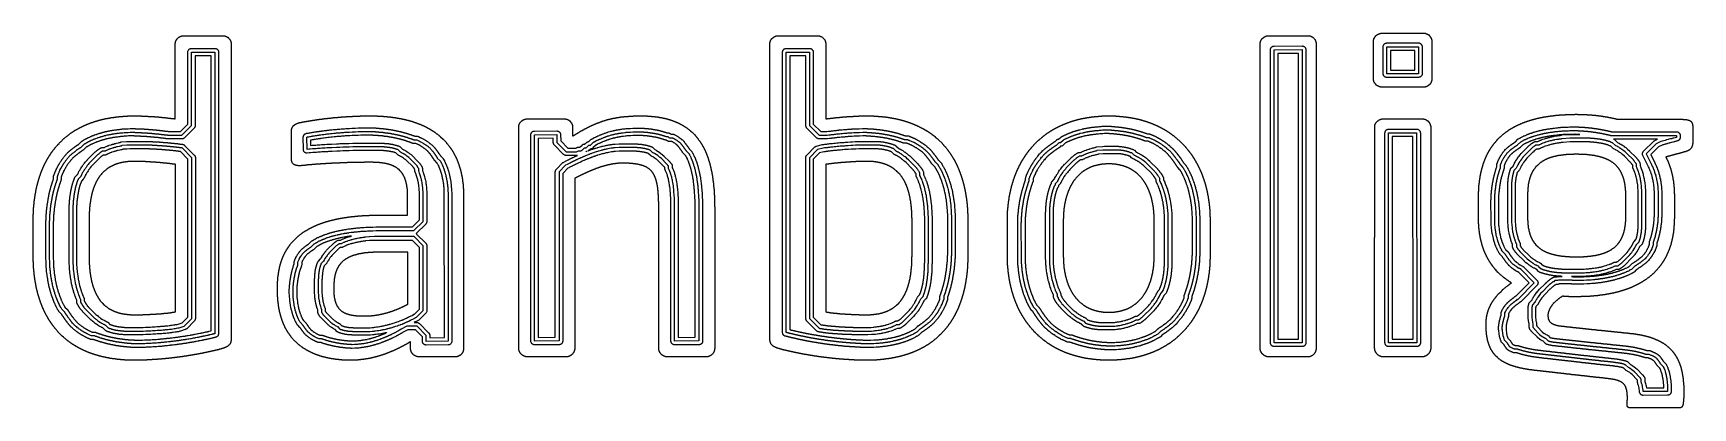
# Model space of a CAD drawing. Header units: millimetres. Extents: x 0 to 1800, y 0 to 406.
import ezdxf

# ---------------------------------------------------------------- set-up
doc = ezdxf.new("R2010")
doc.units = ezdxf.units.MM
for name, color, linetype in [('CENTERLINE', 1, 'Continuous'), ('GROOVE_8MM', 3, 'Continuous'), ('OUTLINE', 7, 'Continuous')]:
    doc.layers.add(name, color=color, linetype=linetype)

msp = doc.modelspace()

# ---------------------------------------------------------------- linework, layer by layer
at = {"layer": 'CENTERLINE'}
for points in [[(17.7, 199.2), (17.8, 199.3), (17.8, 202.5), (17.9, 202.6), (17.9, 204.9), (18, 205), (18, 206.5), (18.1, 206.6), (18.1, 208.1), (18.2, 208.2), (18.2, 209.7), (18.3, 209.8), (18.3, 211), (18.4, 211.1), (18.4, 212), (18.5, 212.1), (18.5, 213), (18.6, 213.1), (18.6, 214.1), (18.7, 214.2), (18.7, 215.1), (18.8, 215.2), (18.8, 216.1), (18.9, 216.2), (18.9, 217), (19, 217.1), (19, 217.8), (19.1, 217.9), (19.1, 218.5), (19.2, 218.6), (19.2, 219.3), (19.3, 219.4), (19.3, 220), (19.4, 220.1), (19.4, 220.6), (19.5, 220.7), (19.5, 221.2), (19.6, 221.3), (19.6, 221.8), (19.7, 221.9), (19.7, 222.4), (19.8, 222.5), (19.8, 222.9), (19.9, 223), (19.9, 223.5), (20, 223.6), (20, 224.1), (20.1, 224.2), (20.1, 224.7), (20.2, 224.8), (20.2, 225.3), (20.3, 225.4), (20.3, 225.8), (20.4, 225.9), (20.4, 226.4), (20.5, 226.5), (20.5, 227), (20.6, 227.1), (20.6, 227.6), (20.7, 227.7), (20.7, 228.2), (20.8, 228.3), (20.8, 228.7), (20.9, 228.8), (20.9, 229.2), (21, 229.3), (21, 229.7), (21.1, 229.8), (21.1, 230.1), (21.2, 230.2), (21.2, 230.6), (21.3, 230.7), (21.3, 231.1), (21.4, 231.2), (21.4, 231.6), (21.5, 231.7), (21.5, 232), (21.6, 232.1), (21.6, 232.4), (21.7, 232.5), (21.7, 232.8), (21.8, 232.9), (21.8, 233.2), (21.9, 233.3), (21.9, 233.6), (22, 233.7), (22, 234), (22.1, 234.1), (22.1, 234.3), (22.2, 234.4), (22.2, 234.7), (22.3, 234.8), (22.3, 235.1), (22.4, 235.2), (22.4, 235.5), (22.5, 235.6), (22.5, 235.9), (22.6, 236), (22.6, 236.3), (22.7, 236.4), (22.7, 236.7), (22.8, 236.8), (22.8, 237), (22.9, 237.1), (22.9, 237.4), (23, 237.5), (23, 237.7), (23.1, 237.8), (23.1, 238), (23.2, 238.1), (23.2, 238.4), (23.3, 238.5), (23.3, 238.7), (23.4, 238.8), (23.4, 239), (23.5, 239.1), (23.5, 239.4), (23.6, 239.5), (23.6, 239.7), (23.7, 239.8), (23.7, 240.1), (23.8, 240.2), (23.8, 240.4), (23.9, 240.5), (23.9, 240.7), (24, 240.8), (24, 241.1), (24.1, 241.2), (24.1, 241.4), (24.2, 241.5), (24.2, 241.7), (24.3, 241.8), (24.3, 242.1), (24.4, 242.2), (24.4, 242.4), (24.5, 242.5), (24.5, 242.7), (24.6, 242.8), (24.6, 243), (24.7, 243.1), (24.7, 243.3), (24.8, 243.4), (24.8, 243.9), (25.1, 244.2), (25.1, 244.4), (25.2, 244.5), (25.2, 244.7), (25.3, 244.8), (25.3, 245), (25.4, 245.1), (25.4, 245.3), (25.5, 245.4), (25.5, 245.6), (25.6, 245.7), (25.6, 245.9), (25.7, 246), (25.7, 246.5), (26, 246.8), (26, 247), (26.1, 247.1), (26.1, 247.3), (26.2, 247.4), (26.2, 250.6), (26.4, 251), (26.4, 251.1), (26.6, 251.5), (26.6, 251.6), (26.8, 252), (26.8, 252.1), (27, 252.5), (27, 252.6), (27.2, 253), (27.2, 253.1), (27.4, 253.5), (27.4, 253.6), (27.6, 254), (27.6, 254.1), (27.8, 254.5), (27.8, 254.6), (28, 255), (28, 255.1), (28.2, 255.5), (28.2, 255.6), (28.6, 256.4), (28.6, 256.5), (28.9, 257.1), (28.9, 257.2), (28.9, 257.3), (29, 257.5), (29.1, 257.7), (29.2, 257.9), (29.2, 257.9), (29.4, 258.2), (30, 259.4), (30.2, 259.8), (30.3, 260), (30.4, 260.2), (30.4, 260.2), (30.6, 260.5), (30.7, 260.7), (30.9, 261), (31.1, 261.4), (31.3, 261.7), (31.4, 261.9), (31.6, 262.2), (31.7, 262.4), (32.1, 263), (32.2, 263.2), (32.8, 264.1), (32.9, 264.3), (33.1, 264.6), (33.3, 264.9), (33.7, 265.5), (33.9, 265.8), (34.1, 266.1), (34.3, 266.4), (34.7, 267), (34.9, 267.3), (35, 267.4), (35.1, 267.6), (35.5, 268.1), (36.1, 268.8), (36.5, 269.4), (36.8, 269.8), (37.1, 270.2), (37.5, 270.6), (38.1, 271.4), (38.6, 271.9), (39.2, 272.6), (39.8, 273.3), (40.2, 273.7), (40.2, 273.7), (40.7, 274.2), (40.8, 274.2), (41.3, 274.7), (41.4, 274.7), (41.9, 275.2), (42, 275.2), (42.4, 275.6), (42.5, 275.6), (42.9, 276), (43, 276), (43.4, 276.4), (43.5, 276.4), (43.9, 276.8), (44, 276.8), (44.4, 277.2), (44.5, 277.2), (44.9, 277.6), (45, 277.6), (45.4, 278), (45.5, 278), (45.8, 278.3), (45.9, 278.3), (46.2, 278.6), (46.3, 278.6), (46.6, 278.9), (46.7, 278.9), (47, 279.2), (47.1, 279.2), (47.4, 279.5), (47.5, 279.5), (47.8, 279.8), (47.9, 279.8), (48.1, 280), (48.2, 280), (48.4, 280.2), (48.5, 280.2), (48.7, 280.4), (48.8, 280.4), (49.1, 280.7), (49.2, 280.7), (49.4, 280.9), (49.5, 280.9), (49.7, 281.1), (49.8, 281.1), (50, 281.3), (50.1, 281.3), (50.3, 281.5), (50.4, 281.5), (50.6, 281.7), (50.7, 281.7), (50.9, 281.9), (51, 281.9), (51.2, 282.1), (51.3, 282.1), (51.5, 282.3), (51.6, 282.3), (51.8, 282.5), (51.9, 282.5), (55.2, 285.8), (55.8, 286.1), (55.9, 286.2), (56.7, 286.6), (56.8, 286.7), (57.4, 287), (57.5, 287.1), (57.9, 287.3), (58, 287.4), (58.6, 287.7), (58.7, 287.8), (59.1, 288), (59.2, 288.1), (59.2, 288.1), (59.4, 288.2), (59.6, 288.3), (59.8, 288.4), (60, 288.5), (60.2, 288.6), (60.4, 288.7), (60.6, 288.8), (60.8, 288.9), (61, 289), (61.2, 289.1), (61.4, 289.2), (61.6, 289.3), (61.7, 289.3), (62, 289.4), (63, 289.9), (63.3, 290), (63.9, 290.3), (64.2, 290.4), (64.6, 290.6), (64.9, 290.7), (65.5, 291), (65.8, 291.1), (66, 291.2), (66.6, 291.4), (66.8, 291.5), (67.1, 291.6), (67.3, 291.7), (67.9, 291.9), (68.1, 292), (68.1, 292), (69.6, 292.5), (69.8, 292.6), (69.8, 292.6), (70.1, 292.7), (70.4, 292.8), (70.7, 292.9), (72.1, 293.4), (72.1, 293.4), (72.4, 293.5), (72.8, 293.6), (73.1, 293.7), (73.5, 293.8), (73.8, 293.9), (74.2, 294), (74.5, 294.1), (74.9, 294.2), (75.5, 294.4), (75.9, 294.5), (76.5, 294.7), (76.7, 294.8), (77.1, 294.9), (77.5, 295), (77.9, 295.1), (78.3, 295.2), (78.7, 295.3), (79.2, 295.4), (80.4, 295.7), (80.8, 295.8), (81.2, 295.9), (81.5, 295.9), (81.7, 296), (82.3, 296.1), (82.9, 296.2), (83.8, 296.3), (84.6, 296.5), (85.1, 296.6), (85.6, 296.7), (86.1, 296.8), (86.8, 296.9), (87.2, 297), (88, 297.1), (88.9, 297.2), (89.6, 297.3), (90.3, 297.4), (91.1, 297.5), (92, 297.6), (92.7, 297.7), (93.4, 297.8), (94.2, 297.9), (94.9, 298), (95.5, 298), (96.4, 298.1), (97.3, 298.2), (98.5, 298.3), (100, 298.4), (101.6, 298.5), (103.1, 298.5), (105.2, 298.6), (106.5, 298.6), (106.5, 298.6), (110.2, 298.6), (110.3, 298.5), (112.9, 298.5), (113, 298.4), (115, 298.4), (115.1, 298.3), (117.2, 298.3), (117.3, 298.2), (119.4, 298.2), (119.5, 298.1), (120.9, 298.1), (121, 298), (122.4, 298), (122.5, 297.9), (124, 297.9), (124.1, 297.8), (124.7, 297.8), (124.8, 297.7), (126.3, 297.7), (126.4, 297.6), (127.9, 297.6), (128, 297.5), (128.7, 297.5), (128.8, 297.4), (129.5, 297.4), (129.6, 297.3), (131.1, 297.3), (131.2, 297.2), (132, 297.2), (132.1, 297.1), (132.8, 297.1), (132.9, 297), (134.4, 297), (134.5, 296.9), (135.3, 296.9), (135.4, 296.8), (136.1, 296.8), (136.2, 296.7), (136.9, 296.7), (137, 296.6), (137.8, 296.6), (137.9, 296.5), (138.6, 296.5), (138.7, 296.4), (139.5, 296.4), (139.6, 296.3), (140.3, 296.3), (140.4, 296.2), (141.1, 296.2), (141.2, 296.1), (142, 296.1), (142.1, 296), (142.9, 296), (143, 295.9), (143.7, 295.9), (143.8, 295.8), (144.6, 295.8), (144.7, 295.7), (145.4, 295.7), (145.5, 295.6), (146.3, 295.6), (146.4, 295.5), (161.3, 295.5), (171.8, 306), (171.8, 385.5), (197, 385.6), (197.1, 82.3), (197, 82.2), (197, 80.8), (196.9, 80.7), (196.9, 80.3), (196.6, 80.2), (196.3, 80.1), (196.1, 80.1), (195.6, 80), (195.2, 79.9), (195.1, 79.8), (194.2, 79.7), (193.8, 79.6), (193.3, 79.5), (191.9, 79.1), (191.6, 79), (191.2, 78.9), (191, 78.8), (190.1, 78.7), (189.7, 78.6), (189.6, 78.5), (188.7, 78.4), (188.3, 78.3), (187.3, 78.1), (186.9, 78), (186.8, 77.9), (185.9, 77.8), (185.5, 77.7), (185.4, 77.6), (184.5, 77.5), (184.1, 77.4), (184, 77.3), (183.1, 77.2), (182.7, 77.1), (182.6, 77), (182.1, 76.9), (181.6, 76.8), (180.2, 76.6), (179.8, 76.5), (179.7, 76.4), (178.8, 76.3), (178.5, 76.2), (177.8, 76.1), (176.2, 75.8), (175.5, 75.7), (175.4, 75.6), (174.9, 75.5), (174.4, 75.4), (174.2, 75.4), (174.1, 75.4), (173.4, 75.3), (172.3, 75.1), (171.5, 74.9), (171.3, 74.9), (170.5, 74.8), (168.9, 74.5), (168.3, 74.4), (167.6, 74.3), (166.4, 74.1), (165.6, 73.9), (165.4, 73.9), (165.3, 73.9), (164.8, 73.8), (164.3, 73.7), (163.5, 73.6), (162.8, 73.5), (161.7, 73.4), (160.5, 73.2), (159.7, 73), (159.5, 73), (159, 72.9), (158.3, 72.8), (157.5, 72.7), (156.6, 72.6), (155.9, 72.5), (155.4, 72.4), (154.6, 72.3), (153.9, 72.2), (153.5, 72.2), (152.7, 72.1), (151.3, 72), (150.1, 71.8), (149.4, 71.7), (148.6, 71.6), (147.9, 71.5), (147.5, 71.5), (146.7, 71.4), (145.1, 71.3), (144.4, 71.2), (143.8, 71.1), (142.4, 71), (141.6, 70.9), (140.8, 70.8), (139.4, 70.7), (138.6, 70.6), (138, 70.5), (136.8, 70.4), (135.3, 70.3), (133.8, 70.2), (132.4, 70.1), (129.4, 69.9), (128, 69.8), (126.5, 69.7), (125.4, 69.7), (122.5, 69.6), (121, 69.5), (118.6, 69.4), (113.3, 69.3), (112.1, 69.3), (112, 69.4), (108.8, 69.4), (108.7, 69.5), (106.3, 69.5), (106.2, 69.6), (104.7, 69.6), (104.6, 69.7), (103.3, 69.7), (103.2, 69.8), (102.2, 69.8), (102.1, 69.9), (101.1, 69.9), (101, 70), (100.2, 70), (100.1, 70.1), (99.4, 70.1), (99.3, 70.2), (98.6, 70.2), (98.5, 70.3), (97.8, 70.3), (97.7, 70.4), (97.1, 70.4), (97, 70.5), (96.3, 70.5), (96.2, 70.6), (95.5, 70.6), (95.4, 70.7), (94.7, 70.7), (94.6, 70.8), (94, 70.8), (93.9, 70.9), (93.2, 70.9), (93.1, 71), (92.4, 71), (92.3, 71.1), (91.6, 71.1), (91.5, 71.2), (91, 71.2), (90.9, 71.3), (90.5, 71.3), (90.4, 71.4), (90, 71.4), (89.9, 71.5), (89.5, 71.5), (89.4, 71.6), (89, 71.6), (88.9, 71.7), (88.5, 71.7), (88.4, 71.8), (88, 71.8), (87.9, 71.9), (87.5, 71.9), (87.4, 72), (87, 72), (86.9, 72.1), (86.6, 72.1), (86.5, 72.2), (86.1, 72.2), (86, 72.3), (85.6, 72.3), (85.5, 72.4), (85.1, 72.4), (85, 72.5), (84.6, 72.5), (84.5, 72.6), (84.1, 72.6), (84, 72.7), (83.7, 72.7), (83.6, 72.8), (83.2, 72.8), (83.1, 72.9), (82.7, 72.9), (82.6, 73), (82.2, 73), (82.1, 73.1), (81.8, 73.1), (81.7, 73.2), (81.4, 73.2), (81.3, 73.3), (81, 73.3), (80.9, 73.4), (80.6, 73.4), (80.5, 73.5), (80.2, 73.5), (80.1, 73.6), (79.8, 73.6), (79.7, 73.7), (79.4, 73.7), (79.3, 73.8), (79, 73.8), (78.9, 73.9), (78.7, 73.9), (78.6, 74), (78.4, 74), (78.3, 74.1), (78, 74.1), (77.9, 74.2), (77.7, 74.2), (77.6, 74.3), (77.4, 74.3), (77.3, 74.4), (77, 74.4), (76.9, 74.5), (76.7, 74.5), (76.6, 74.6), (76.3, 74.6), (76.2, 74.7), (76, 74.7), (75.9, 74.8), (75.6, 74.8), (75.5, 74.9), (75.3, 74.9), (75.2, 75), (74.9, 75), (74.8, 75.1), (74.6, 75.1), (74.5, 75.2), (74.2, 75.2), (74.1, 75.3), (73.9, 75.3), (73.8, 75.4), (73.6, 75.4), (73.5, 75.5), (73.3, 75.5), (73.2, 75.6), (72.7, 75.6), (72.4, 75.9), (72.2, 75.9), (72.1, 76), (71.9, 76), (71.8, 76.1), (71.6, 76.1), (71.5, 76.2), (71.3, 76.2), (71.2, 76.3), (71, 76.3), (70.9, 76.4), (70.7, 76.4), (70.6, 76.5), (70.1, 76.5), (69.8, 76.8), (69.6, 76.8), (69.5, 76.9), (69.3, 76.9), (69.2, 77), (69, 77), (68.9, 77.1), (68.4, 77.1), (68.1, 77.4), (67.3, 77.4), (66.8, 77.9), (63.6, 77.9), (63.2, 78.1), (63.1, 78.1), (62.3, 78.5), (62.2, 78.5), (61.6, 78.8), (61.5, 78.8), (60.7, 79.2), (60.6, 79.2), (59.4, 79.8), (59.3, 79.8), (59.2, 79.8), (59, 79.9), (58.8, 80), (58.6, 80.1), (58.4, 80.2), (58.2, 80.3), (58, 80.4), (57.8, 80.5), (57.8, 80.5), (57.5, 80.7), (57.3, 80.8), (57, 81), (56.6, 81.2), (56.3, 81.4), (56.1, 81.5), (55.8, 81.7), (55.4, 81.9), (55.1, 82.1), (54.5, 82.4), (54.2, 82.6), (53.8, 82.8), (53.5, 83), (53.2, 83.2), (52.9, 83.4), (52.6, 83.6), (52.3, 83.8), (52.1, 83.9), (51.7, 84.2), (51, 84.7), (50.8, 84.8), (50.4, 85.1), (50, 85.4), (49.6, 85.7), (49, 86.2), (48.7, 86.4), (48.2, 86.8), (47.2, 87.6), (46.7, 88), (46.2, 88.4), (46, 88.6), (45.7, 88.9), (44.9, 89.6), (44, 90.4), (44, 90.5), (43.5, 91), (43.5, 91.1), (42.8, 91.8), (42.8, 91.9), (41.9, 92.8), (41.9, 92.9), (41.3, 93.5), (41.3, 93.6), (41, 93.9), (41, 94), (40.7, 94.3), (40.7, 94.4), (40.4, 94.7), (40.4, 94.8), (40.1, 95.1), (40.1, 95.2), (39.8, 95.5), (39.8, 95.6), (39.4, 96), (39.4, 96.1), (39, 96.5), (39, 96.6), (38.6, 97), (38.6, 97.1), (38.3, 97.4), (38.3, 97.5), (38.1, 97.7), (38.1, 97.8), (37.9, 98), (37.9, 98.1), (37.7, 98.3), (37.7, 98.4), (37.5, 98.6), (37.5, 98.7), (37.3, 98.9), (37.3, 99), (37.1, 99.2), (37.1, 99.3), (36.9, 99.5), (36.9, 99.6), (36.7, 99.8), (36.7, 99.9), (36.5, 100.1), (36.5, 100.2), (36.3, 100.4), (36.3, 100.5), (36.1, 100.7), (36.1, 100.8), (35.9, 101), (35.9, 101.1), (35.7, 101.3), (35.7, 101.4), (35.5, 101.6), (35.5, 101.7), (35, 102.2), (35, 102.5), (34.8, 102.7), (34.8, 102.8), (34.3, 103.3), (34.3, 103.6), (31, 106.9), (30.7, 107.5), (30.6, 107.6), (30.2, 108.4), (30.1, 108.5), (29.8, 109.1), (29.7, 109.2), (29.2, 110.2), (29.1, 110.3), (28.6, 111.3), (28.5, 111.4), (28.4, 111.6), (28.3, 111.8), (28.2, 112), (28.1, 112.2), (28.1, 112.3), (28, 112.6), (27.5, 113.6), (27.4, 113.9), (27, 114.7), (26.9, 115), (26.8, 115.2), (26.7, 115.5), (26.6, 115.7), (26.5, 116), (26.4, 116.2), (26.3, 116.5), (26.2, 116.7), (26.1, 117), (26, 117.2), (25.9, 117.5), (25.8, 117.7), (25.7, 118), (25.6, 118.2), (25.5, 118.5), (25.4, 118.7), (25.3, 119), (25.2, 119.2), (25.1, 119.5), (25, 119.7), (24.6, 120.9), (24.5, 121.1), (24.5, 121.1), (24.4, 121.4), (24.3, 121.7), (23.7, 123.5), (23.6, 123.6), (23.6, 123.8), (23.4, 124.4), (23.3, 124.8), (23.1, 125.4), (23, 125.7), (22.9, 126.1), (22.8, 126.5), (22.6, 127), (22.5, 127.5), (22.3, 128.1), (22.2, 128.5), (22.1, 128.8), (22, 128.9), (21.9, 129.3), (21.8, 129.7), (21.7, 130.1), (21.5, 131.2), (21.4, 131.5), (21.3, 131.6), (21.2, 132), (21.1, 132.4), (21.1, 132.8), (21, 132.9), (20.9, 133.4), (20.8, 134.3), (20.7, 134.7), (20.6, 134.8), (20.5, 135.5), (20.4, 135.8), (20.3, 136.4), (20.2, 137), (20.1, 137.9), (20, 138.4), (19.9, 138.7), (19.8, 139.3), (19.7, 139.9), (19.6, 140.8), (19.5, 141.3), (19.4, 141.6), (19.3, 142.2), (19.2, 142.8), (19.2, 143.2), (19.1, 143.6), (19, 144.4), (18.9, 145.1), (18.9, 145.6), (18.8, 146.3), (18.6, 148.1), (18.5, 149.2), (18.4, 150.3), (18.3, 151.1), (18.2, 152), (18.1, 153.5), (18, 155.1), (18, 156.5), (17.9, 158.6), (17.8, 161.6), (17.7, 199.2)], [(816.7, 385.5), (841.9, 385.6), (842, 306), (852.5, 295.5), (861.1, 295.5), (863.1, 295.8), (863.9, 295.9), (864.8, 296), (865.6, 296.1), (866.4, 296.1), (867.4, 296.3), (868.2, 296.4), (869.1, 296.5), (870, 296.6), (870.7, 296.7), (871.6, 296.8), (872.4, 296.9), (873.3, 297), (874.2, 297.1), (874.4, 297.1), (876.1, 297.2), (877.5, 297.4), (877.7, 297.4), (879.3, 297.5), (880.1, 297.6), (881.7, 297.7), (882.5, 297.8), (883.6, 297.9), (885.2, 298), (888, 298.2), (890.2, 298.3), (891.6, 298.4), (893.5, 298.4), (896.1, 298.5), (899.7, 298.6), (901.8, 298.7), (901.8, 298.6), (904.2, 298.6), (904.3, 298.5), (905.8, 298.5), (905.9, 298.4), (907.5, 298.4), (907.6, 298.3), (909.1, 298.3), (909.2, 298.2), (910.5, 298.2), (910.6, 298.1), (911.6, 298.1), (911.7, 298), (912.6, 298), (912.7, 297.9), (913.7, 297.9), (913.8, 297.8), (914.8, 297.8), (914.9, 297.7), (915.8, 297.7), (915.9, 297.6), (916.7, 297.6), (916.8, 297.5), (917.5, 297.5), (917.6, 297.4), (918.3, 297.4), (918.4, 297.3), (919.1, 297.3), (919.2, 297.2), (919.8, 297.2), (919.9, 297.1), (920.4, 297.1), (920.5, 297), (921, 297), (921.1, 296.9), (921.6, 296.9), (921.7, 296.8), (922.2, 296.8), (922.3, 296.7), (922.8, 296.7), (922.9, 296.6), (923.4, 296.6), (923.5, 296.5), (924, 296.5), (924.1, 296.4), (924.6, 296.4), (924.7, 296.3), (925.2, 296.3), (925.3, 296.2), (925.7, 296.2), (925.8, 296.1), (926.2, 296.1), (926.3, 296), (926.7, 296), (926.8, 295.9), (927.2, 295.9), (927.3, 295.8), (927.7, 295.8), (927.8, 295.7), (928.2, 295.7), (928.3, 295.6), (928.7, 295.6), (928.8, 295.5), (929.1, 295.5), (929.2, 295.4), (929.5, 295.4), (929.6, 295.3), (929.9, 295.3), (930, 295.2), (930.3, 295.2), (930.4, 295.1), (930.7, 295.1), (930.8, 295), (931.1, 295), (931.2, 294.9), (931.6, 294.9), (931.7, 294.8), (932, 294.8), (932.1, 294.7), (932.4, 294.7), (932.5, 294.6), (932.8, 294.6), (932.9, 294.5), (933.2, 294.5), (933.3, 294.4), (933.6, 294.4), (933.7, 294.3), (934, 294.3), (934.1, 294.2), (934.4, 294.2), (934.5, 294.1), (934.8, 294.1), (934.9, 294), (935.2, 294), (935.3, 293.9), (935.6, 293.9), (935.7, 293.8), (936, 293.8), (936.1, 293.7), (936.4, 293.7), (936.5, 293.6), (936.8, 293.6), (936.9, 293.5), (937.1, 293.5), (937.2, 293.4), (937.4, 293.4), (937.5, 293.3), (937.7, 293.3), (937.8, 293.2), (938, 293.2), (938.1, 293.1), (938.3, 293.1), (938.4, 293), (938.6, 293), (938.7, 292.9), (938.9, 292.9), (939, 292.8), (939.2, 292.8), (939.3, 292.7), (939.5, 292.7), (939.6, 292.6), (939.8, 292.6), (939.9, 292.5), (940.1, 292.5), (940.2, 292.4), (940.4, 292.4), (940.5, 292.3), (940.7, 292.3), (940.8, 292.2), (941, 292.2), (941.1, 292.1), (941.3, 292.1), (941.4, 292), (941.6, 292), (941.7, 291.9), (941.9, 291.9), (942, 291.8), (942.2, 291.8), (942.3, 291.7), (942.5, 291.7), (942.6, 291.6), (942.8, 291.6), (942.9, 291.5), (943.1, 291.5), (943.2, 291.4), (943.4, 291.4), (943.5, 291.3), (944, 291.3), (944.3, 291), (944.5, 291), (944.6, 290.9), (944.8, 290.9), (944.9, 290.8), (948.1, 290.8), (948.5, 290.6), (948.6, 290.6), (949, 290.4), (949.1, 290.4), (949.5, 290.2), (949.6, 290.2), (950, 290), (950.1, 290), (950.5, 289.8), (950.6, 289.8), (951.4, 289.4), (951.5, 289.4), (952.1, 289.1), (952.2, 289.1), (953, 288.7), (953.1, 288.7), (953.9, 288.3), (954, 288.3), (954.6, 288), (954.7, 288), (954.8, 288), (955, 287.9), (955.2, 287.8), (955.4, 287.7), (955.4, 287.7), (955.7, 287.5), (956.1, 287.3), (956.4, 287.1), (957, 286.8), (957.3, 286.6), (957.7, 286.4), (958, 286.2), (958.2, 286.1), (958.5, 285.9), (958.9, 285.7), (959.2, 285.5), (959.4, 285.4), (959.7, 285.2), (959.9, 285.1), (960.5, 284.7), (960.7, 284.6), (961.6, 284), (961.6, 284), (961.8, 283.9), (962.2, 283.6), (962.5, 283.4), (962.9, 283.1), (963.2, 282.9), (963.6, 282.6), (963.9, 282.4), (964.3, 282.1), (964.6, 281.9), (965, 281.6), (965.3, 281.4), (965.3, 281.4), (966, 280.8), (966.1, 280.7), (967.1, 279.9), (968.1, 279), (969.1, 278.1), (969.7, 277.6), (969.7, 277.5), (970.8, 276.4), (970.8, 276.3), (971.2, 275.9), (971.2, 275.8), (971.6, 275.4), (971.6, 275.3), (972, 274.9), (972, 274.8), (972.4, 274.4), (972.4, 274.3), (972.8, 273.9), (972.8, 273.8), (973.2, 273.4), (973.2, 273.3), (973.6, 272.9), (973.6, 272.8), (973.9, 272.5), (973.9, 272.4), (974.2, 272.1), (974.2, 272), (974.5, 271.7), (974.5, 271.6), (974.8, 271.3), (974.8, 271.2), (975.1, 270.9), (975.1, 270.8), (975.4, 270.5), (975.4, 270.4), (975.7, 270.1), (975.7, 270), (975.9, 269.8), (975.9, 269.7), (976.2, 269.4), (976.2, 269.3), (976.4, 269.1), (976.4, 269), (976.7, 268.7), (976.7, 268.6), (976.9, 268.4), (976.9, 268.3), (977.1, 268.1), (977.1, 268), (977.3, 267.8), (977.3, 267.7), (977.5, 267.5), (977.5, 267.4), (977.7, 267.2), (977.7, 267.1), (977.9, 266.9), (977.9, 266.8), (978.1, 266.6), (978.1, 266.5), (981.4, 263.2), (981.6, 262.8), (981.7, 262.7), (982, 262.1), (982.1, 262), (982.3, 261.6), (982.4, 261.5), (982.6, 261.1), (982.7, 261), (982.9, 260.6), (983, 260.5), (983.3, 259.9), (983.4, 259.8), (983.6, 259.4), (983.7, 259.3), (983.9, 258.9), (984, 258.8), (984.3, 258.2), (984.4, 258.1), (984.8, 257.3), (984.9, 257.2), (984.9, 257.2), (985, 257), (985.1, 256.8), (985.2, 256.6), (985.3, 256.4), (985.4, 256.2), (985.5, 256), (985.6, 255.8), (985.6, 255.7), (985.7, 255.4), (986, 254.8), (986.1, 254.5), (986.3, 254.1), (986.4, 253.8), (986.7, 253.2), (986.8, 252.9), (986.9, 252.7), (987, 252.4), (987.1, 252.2), (987.2, 251.9), (987.3, 251.7), (987.4, 251.4), (987.5, 251.2), (987.6, 250.9), (987.7, 250.7), (987.8, 250.4), (987.9, 250.2), (988, 249.9), (988.1, 249.7), (988.2, 249.4), (988.3, 249.2), (988.4, 248.9), (988.5, 248.7), (988.6, 248.4), (988.7, 248.2), (988.7, 248.2), (989.2, 246.7), (989.3, 246.5), (989.3, 246.5), (989.4, 246.2), (989.5, 245.9), (989.6, 245.6), (990.1, 244.1), (990.1, 244.1), (990.3, 243.6), (990.4, 243.2), (990.6, 242.6), (990.7, 242.2), (990.8, 241.9), (990.9, 241.5), (991.1, 240.9), (991.2, 240.5), (991.4, 239.9), (991.5, 239.5), (991.6, 239.2), (991.8, 238.6), (991.9, 238.2), (992.3, 236.6), (992.4, 236.2), (992.7, 234.6), (992.9, 233.6), (993, 233.2), (993.1, 233.1), (993.2, 232.6), (993.2, 232.4), (993.3, 232.1), (993.4, 231.5), (993.5, 230.9), (993.6, 230), (993.7, 229.5), (993.9, 228.6), (994, 228), (994.1, 227.4), (994.4, 225.6), (994.5, 225), (994.6, 224.4), (994.6, 224.2), (994.7, 223.6), (994.8, 222.9), (994.8, 222.3), (994.9, 221.6), (995.1, 219.8), (995.2, 218.7), (995.3, 217.6), (995.4, 216.7), (995.6, 214.5), (995.7, 213.9), (995.7, 212.2), (995.8, 209.7), (995.9, 208.1), (996, 206.2), (996.1, 168.7), (996, 168.6), (996, 166.3), (995.9, 166.2), (995.9, 164.7), (995.8, 164.6), (995.8, 162.3), (995.7, 162.2), (995.7, 160.1), (995.6, 160), (995.6, 159.1), (995.5, 159), (995.5, 158), (995.4, 157.9), (995.4, 156.9), (995.3, 156.8), (995.3, 155.9), (995.2, 155.8), (995.2, 154.9), (995.1, 154.8), (995.1, 153.9), (995, 153.8), (995, 152.9), (994.9, 152.8), (994.9, 151.9), (994.8, 151.8), (994.8, 151), (994.7, 150.9), (994.7, 150.2), (994.6, 150.1), (994.6, 149.4), (994.5, 149.3), (994.5, 148.6), (994.4, 148.5), (994.4, 148), (994.3, 147.9), (994.3, 147.4), (994.2, 147.3), (994.2, 146.8), (994.1, 146.7), (994.1, 146.2), (994, 146.1), (994, 145.6), (993.9, 145.5), (993.9, 145), (993.8, 144.9), (993.8, 144.4), (993.7, 144.3), (993.7, 143.8), (993.6, 143.7), (993.6, 143.2), (993.5, 143.1), (993.5, 142.6), (993.4, 142.5), (993.4, 142.1), (993.3, 142), (993.3, 141.5), (993.2, 141.4), (993.2, 140.9), (993.1, 140.8), (993.1, 140.3), (993, 140.2), (993, 139.7), (992.9, 139.6), (992.9, 139.2), (992.8, 139.1), (992.8, 138.8), (992.7, 138.7), (992.7, 138.3), (992.6, 138.2), (992.6, 137.8), (992.5, 137.7), (992.5, 137.4), (992.4, 137.3), (992.4, 136.9), (992.3, 136.8), (992.3, 136.4), (992.2, 136.3), (992.2, 136), (992.1, 135.9), (992.1, 135.6), (992, 135.5), (992, 135.2), (991.9, 135.1), (991.9, 134.8), (991.8, 134.7), (991.8, 134.4), (991.7, 134.3), (991.7, 134), (991.6, 133.9), (991.6, 133.6), (991.5, 133.5), (991.5, 133.2), (991.4, 133.1), (991.4, 132.8), (991.3, 132.7), (991.3, 132.4), (991.2, 132.3), (991.2, 132), (991.1, 131.9), (991.1, 131.6), (991, 131.5), (991, 131.2), (990.9, 131.1), (990.9, 130.9), (990.8, 130.8), (990.8, 130.5), (990.7, 130.4), (990.7, 130.2), (990.6, 130.1), (990.6, 129.9), (990.5, 129.8), (990.5, 129.5), (990.4, 129.4), (990.4, 129.2), (990.3, 129.1), (990.3, 128.9), (990.2, 128.8), (990.2, 128.5), (990.1, 128.4), (990.1, 128.2), (990, 128.1), (990, 127.8), (989.9, 127.7), (989.9, 127.5), (989.8, 127.4), (989.8, 127.2), (989.7, 127.1), (989.7, 126.8), (989.6, 126.7), (989.6, 126.5), (989.5, 126.4), (989.5, 126.2), (989.4, 126.1), (989.4, 125.8), (989.3, 125.7), (989.3, 125.5), (989.2, 125.4), (989.2, 125.2), (989.1, 125.1), (989.1, 124.9), (989, 124.8), (989, 124.3), (988.7, 124), (988.7, 123.8), (988.6, 123.7), (988.6, 123.5), (988.5, 123.4), (988.5, 123.2), (988.4, 123.1), (988.4, 122.9), (988.3, 122.8), (988.3, 122.6), (988.2, 122.5), (988.2, 122.3), (988.1, 122.2), (988.1, 121.7), (987.8, 121.4), (987.8, 121.2), (987.7, 121.1), (987.7, 120.9), (987.6, 120.8), (987.6, 120.6), (987.5, 120.5), (987.5, 117.3), (987.3, 116.9), (987.3, 116.8), (987.1, 116.4), (987.1, 116.3), (986.9, 115.9), (986.9, 115.8), (986.7, 115.4), (986.7, 115.3), (986.5, 114.9), (986.5, 114.8), (986.3, 114.4), (986.3, 114.3), (986.1, 113.9), (986.1, 113.8), (985.9, 113.4), (985.9, 113.3), (985.7, 112.9), (985.7, 112.8), (985.5, 112.4), (985.5, 112.3), (984.9, 111.1), (984.9, 111), (984.4, 110), (984.4, 109.9), (984, 109), (983.8, 108.7), (983.6, 108.3), (983.4, 108), (983.3, 107.8), (983.1, 107.5), (982.9, 107.1), (982.7, 106.8), (982.4, 106.2), (982.2, 105.9), (982, 105.5), (981.8, 105.2), (981.7, 105), (981.5, 104.7), (981.4, 104.5), (981.2, 104.2), (981, 103.8), (980.8, 103.5), (980.7, 103.3), (980.3, 102.7), (980.1, 102.4), (980, 102.2), (979.7, 101.8), (979.5, 101.5), (979.2, 101.1), (979, 100.8), (979, 100.8), (978.7, 100.4), (978.4, 100), (978.1, 99.6), (977.8, 99.2), (977.5, 98.8), (977.3, 98.6), (977.1, 98.3), (976.7, 97.8), (976.4, 97.5), (976, 97), (975.5, 96.4), (975.2, 96), (974.7, 95.4), (974.2, 94.9), (973.5, 94.2), (973.4, 94.2), (972.5, 93.3), (972.4, 93.3), (971.7, 92.6), (971.6, 92.6), (971.1, 92.1), (971, 92.1), (970.5, 91.6), (970.4, 91.6), (969.9, 91.1), (969.8, 91.1), (969.4, 90.7), (969.3, 90.7), (968.9, 90.3), (968.8, 90.3), (968.4, 89.9), (968.3, 89.9), (968, 89.6), (967.9, 89.6), (967.6, 89.3), (967.5, 89.3), (967.3, 89.1), (967.2, 89.1), (966.9, 88.8), (966.8, 88.8), (966.6, 88.6), (966.5, 88.6), (966.2, 88.3), (966.1, 88.3), (965.9, 88.1), (965.8, 88.1), (965.5, 87.8), (965.4, 87.8), (965.2, 87.6), (965.1, 87.6), (964.8, 87.3), (964.7, 87.3), (964.5, 87.1), (964.4, 87.1), (964.1, 86.8), (964, 86.8), (963.8, 86.6), (963.7, 86.6), (963.2, 86.1), (962.9, 86.1), (962.7, 85.9), (962.6, 85.9), (962.1, 85.4), (961.8, 85.4), (958.5, 82.1), (958.1, 81.9), (958, 81.8), (957.6, 81.6), (957.5, 81.5), (956.9, 81.2), (956.8, 81.1), (956.4, 80.9), (956.3, 80.8), (955.7, 80.5), (955.6, 80.4), (954.8, 80), (954.7, 79.9), (954.1, 79.6), (954, 79.5), (952.9, 79), (952.9, 79), (952.3, 78.7), (952, 78.6), (951.6, 78.4), (951.3, 78.3), (950.7, 78), (950.4, 77.9), (949.8, 77.6), (949.5, 77.5), (949.1, 77.3), (948.8, 77.2), (948.2, 76.9), (947.9, 76.8), (947.7, 76.7), (947.4, 76.6), (947.2, 76.5), (946.9, 76.4), (946.7, 76.3), (946.4, 76.2), (946.2, 76.1), (945.9, 76), (945.7, 75.9), (944.5, 75.5), (944.3, 75.4), (944.3, 75.4), (944, 75.3), (943.7, 75.2), (943.4, 75.1), (943.1, 75), (942.8, 74.9), (942.5, 74.8), (942.2, 74.7), (942, 74.6), (941.6, 74.5), (941, 74.3), (940.6, 74.2), (940, 74), (939.6, 73.9), (939.3, 73.8), (938.9, 73.7), (938.6, 73.6), (938.2, 73.5), (937.9, 73.4), (937.5, 73.3), (937.2, 73.2), (936.8, 73.1), (936.5, 73), (936.3, 73), (935.9, 72.9), (935.5, 72.8), (935.1, 72.7), (935, 72.6), (934.5, 72.5), (933.6, 72.4), (933.2, 72.3), (932.6, 72.1), (932.1, 72), (931.6, 71.9), (931.1, 71.8), (930.1, 71.6), (929.6, 71.5), (929.1, 71.4), (928.6, 71.3), (927.6, 71.1), (927.1, 71), (926.9, 71), (926.4, 70.9), (925.7, 70.8), (924.9, 70.7), (924.2, 70.6), (923.5, 70.5), (922.7, 70.4), (921.8, 70.3), (921.1, 70.2), (920.4, 70.1), (919.6, 70), (919, 70), (918.2, 69.9), (917.3, 69.8), (916.5, 69.7), (915.3, 69.6), (914, 69.6), (911.8, 69.5), (908.6, 69.4), (905.4, 69.3), (903.6, 69.3), (903.5, 69.4), (899.3, 69.4), (899.2, 69.5), (897.8, 69.5), (897.7, 69.6), (894.9, 69.6), (894.8, 69.7), (893.5, 69.7), (893.4, 69.8), (892, 69.8), (891.9, 69.9), (890.6, 69.9), (890.5, 70), (889.1, 70), (889, 70.1), (887.6, 70.1), (887.5, 70.2), (886.2, 70.2), (886.1, 70.3), (884.7, 70.3), (884.6, 70.4), (883.2, 70.4), (883.1, 70.5), (881.7, 70.5), (881.6, 70.6), (880.6, 70.6), (880.5, 70.7), (879.9, 70.7), (879.8, 70.8), (878.8, 70.8), (878.7, 70.9), (877.7, 70.9), (877.6, 71), (876.9, 71), (876.8, 71.1), (875.8, 71.1), (875.7, 71.2), (874.7, 71.2), (874.6, 71.3), (873.9, 71.3), (873.8, 71.4), (872.8, 71.4), (872.7, 71.5), (871.7, 71.5), (871.6, 71.6), (870.9, 71.6), (870.8, 71.7), (870.2, 71.7), (870.1, 71.8), (869.5, 71.8), (869.4, 71.9), (868.8, 71.9), (868.7, 72), (868, 72), (867.9, 72.1), (866.9, 72.1), (866.8, 72.2), (865.8, 72.2), (865.7, 72.3), (865, 72.3), (864.9, 72.4), (864.3, 72.4), (864.2, 72.5), (863.5, 72.5), (863.4, 72.6), (862.8, 72.6), (862.7, 72.7), (862, 72.7), (861.9, 72.8), (861.3, 72.8), (861.2, 72.9), (860.5, 72.9), (860.4, 73), (859.8, 73), (859.7, 73.1), (859, 73.1), (858.9, 73.2), (858.4, 73.2), (858.3, 73.3), (858, 73.3), (857.9, 73.4), (857.5, 73.4), (857.4, 73.5), (856.9, 73.5), (856.8, 73.6), (856.1, 73.6), (856, 73.7), (855.4, 73.7), (855.3, 73.8), (854.6, 73.8), (854.5, 73.9), (853.9, 73.9), (853.8, 74), (853.1, 74), (853, 74.1), (852.5, 74.1), (852.4, 74.2), (852.1, 74.2), (852, 74.3), (851.6, 74.3), (851.5, 74.4), (851, 74.4), (850.9, 74.5), (850.2, 74.5), (850.1, 74.6), (849.6, 74.6), (849.5, 74.7), (849.1, 74.7), (849, 74.8), (848.6, 74.8), (848.5, 74.9), (848, 74.9), (847.9, 75), (847.3, 75), (847.2, 75.1), (846.7, 75.1), (846.6, 75.2), (846.2, 75.2), (846.1, 75.3), (845.7, 75.3), (845.6, 75.4), (845.1, 75.4), (845, 75.5), (844.3, 75.5), (844.2, 75.6), (843.7, 75.6), (843.6, 75.7), (843.3, 75.7), (843.2, 75.8), (842.8, 75.8), (842.7, 75.9), (842.3, 75.9), (842.2, 76), (841.8, 76), (841.7, 76.1), (841.3, 76.1), (841.2, 76.2), (840.7, 76.2), (840.6, 76.3), (840, 76.3), (839.9, 76.4), (839.4, 76.4), (839.3, 76.5), (839, 76.5), (838.9, 76.6), (838.5, 76.6), (838.4, 76.7), (838, 76.7), (837.9, 76.8), (837.5, 76.8), (837.4, 76.9), (837, 76.9), (836.9, 77), (836.5, 77), (836.4, 77.1), (836.1, 77.1), (836, 77.2), (835.6, 77.2), (835.5, 77.3), (835.1, 77.3), (835, 77.4), (834.7, 77.4), (834.6, 77.5), (834.2, 77.5), (834.1, 77.6), (833.7, 77.6), (833.6, 77.7), (833.3, 77.7), (833.2, 77.8), (832.8, 77.8), (832.7, 77.9), (832.3, 77.9), (832.2, 78), (831.9, 78), (831.8, 78.1), (831.4, 78.1), (831.3, 78.2), (830.9, 78.2), (830.8, 78.3), (830.5, 78.3), (830.4, 78.4), (830, 78.4), (829.9, 78.5), (829.5, 78.5), (829.4, 78.6), (829.1, 78.6), (829, 78.7), (828.6, 78.7), (828.5, 78.8), (828.1, 78.8), (828, 78.9), (827.7, 78.9), (827.6, 79), (827.2, 79), (827.1, 79.1), (826.7, 79.1), (826.6, 79.2), (826.3, 79.2), (826.2, 79.3), (825.8, 79.3), (825.7, 79.4), (825.4, 79.4), (825.3, 79.5), (825, 79.5), (824.9, 79.6), (824.7, 79.6), (824.6, 79.7), (824.3, 79.7), (824.2, 79.8), (823.9, 79.8), (823.8, 79.9), (823.5, 79.9), (823.4, 80), (823, 80), (822.9, 80.1), (822.5, 80.1), (822.4, 80.2), (822.1, 80.2), (822, 80.3), (821.7, 80.3), (821.6, 80.4), (821.2, 80.4), (821.1, 80.5), (820.8, 80.5), (820.7, 80.6), (820.3, 80.6), (820.2, 80.7), (819.9, 80.7), (819.8, 80.8), (819.6, 80.8), (819.5, 80.9), (819.2, 80.9), (819.1, 81), (818.9, 81), (818.8, 81.1), (818.6, 81.1), (818.5, 81.2), (818.2, 81.2), (818.1, 81.3), (817.8, 81.3), (817.7, 81.4), (817.4, 81.4), (817.3, 81.5), (816.8, 81.5), (816.7, 385.5)], [(1345.9, 388.1), (1376.3, 388.2), (1376.4, 70.4), (1345.9, 70.4), (1345.8, 223.2), (1345.9, 223.3), (1345.9, 388.1)], [(1468.2, 391.4), (1502.4, 391.4), (1502.4, 362.1), (1468.2, 362.1), (1468.2, 391.4)], [(281.8, 126.4), (281.8, 126.4), (281.8, 128.7), (281.9, 128.8), (281.9, 130.4), (282, 130.5), (282, 131.6), (282.1, 131.7), (282.1, 132.7), (282.2, 132.8), (282.2, 133.9), (282.3, 134), (282.3, 134.8), (282.4, 134.9), (282.4, 135.6), (282.5, 135.7), (282.5, 136.3), (282.6, 136.4), (282.6, 137), (282.7, 137.1), (282.7, 137.8), (282.8, 137.9), (282.8, 138.5), (282.9, 138.6), (282.9, 139.1), (283, 139.2), (283, 139.7), (283.1, 139.8), (283.1, 140.2), (283.2, 140.3), (283.2, 140.8), (283.3, 140.9), (283.3, 141.3), (283.4, 141.4), (283.4, 141.8), (283.5, 141.9), (283.5, 142.4), (283.6, 142.5), (283.6, 142.9), (283.7, 143), (283.7, 143.4), (283.8, 143.5), (283.8, 143.9), (283.9, 144), (283.9, 144.5), (284, 144.6), (284, 145), (284.1, 145.1), (284.1, 145.5), (284.2, 145.6), (284.2, 145.9), (284.3, 146), (284.3, 146.3), (284.4, 146.4), (284.4, 146.7), (284.5, 146.8), (284.5, 147.1), (284.6, 147.2), (284.6, 147.5), (284.7, 147.6), (284.7, 147.9), (284.8, 148), (284.8, 148.2), (284.9, 148.3), (284.9, 148.5), (285, 148.6), (285, 148.9), (285.1, 149), (285.1, 149.2), (285.2, 149.3), (285.2, 149.5), (285.3, 149.6), (285.3, 149.9), (285.4, 150), (285.4, 150.2), (285.5, 150.3), (285.5, 150.5), (285.6, 150.6), (285.6, 150.9), (285.7, 151), (285.7, 151.2), (285.8, 151.3), (285.8, 151.5), (285.9, 151.6), (285.9, 152.1), (286.2, 152.4), (286.2, 152.9), (286.5, 153.2), (286.5, 153.4), (286.6, 153.5), (286.6, 154), (286.9, 154.3), (286.9, 154.8), (287.2, 155.1), (287.2, 158.2), (287.5, 158.8), (287.5, 158.9), (287.7, 159.3), (287.7, 159.4), (288, 160), (288, 160.1), (288.4, 160.9), (288.4, 161), (288.5, 161.2), (288.5, 161.2), (288.6, 161.4), (288.8, 161.7), (289, 162.1), (289.2, 162.4), (289.3, 162.6), (289.9, 163.5), (290, 163.7), (290, 163.7), (290.1, 163.9), (290.4, 164.3), (290.9, 165), (291.1, 165.3), (291.2, 165.5), (291.5, 165.9), (291.9, 166.5), (292.2, 166.9), (292.3, 167), (292.4, 167.1), (293, 167.8), (293.6, 168.5), (293.9, 168.8), (294.3, 169.2), (294.4, 169.2), (294.9, 169.7), (295, 169.7), (295.3, 170), (295.4, 170), (295.7, 170.3), (295.8, 170.3), (296.1, 170.6), (296.2, 170.6), (296.6, 171), (296.7, 171), (297.1, 171.4), (297.2, 171.4), (297.7, 171.9), (297.8, 171.9), (298.1, 172.2), (298.2, 172.2), (298.5, 172.5), (298.6, 172.5), (298.8, 172.7), (298.9, 172.7), (299.1, 172.9), (299.2, 172.9), (299.5, 173.2), (299.6, 173.2), (299.8, 173.4), (299.9, 173.4), (300.1, 173.6), (300.2, 173.6), (300.4, 173.8), (300.5, 173.8), (300.7, 174), (300.8, 174), (301, 174.2), (301.1, 174.2), (301.3, 174.4), (301.4, 174.4), (304.4, 177.5), (305, 177.8), (305.1, 177.9), (305.5, 178.1), (305.6, 178.2), (306.2, 178.5), (306.3, 178.6), (306.9, 178.9), (307, 179), (307.4, 179.2), (307.5, 179.3), (308.1, 179.6), (308.2, 179.7), (308.8, 180), (308.9, 180.1), (309.3, 180.3), (309.4, 180.4), (309.6, 180.5), (310.2, 180.8), (310.4, 180.9), (310.5, 180.9), (310.8, 181), (311.6, 181.4), (311.9, 181.5), (312.7, 181.9), (313, 182), (313.2, 182.1), (313.5, 182.2), (313.7, 182.3), (314, 182.4), (314.4, 182.6), (314.7, 182.7), (314.9, 182.8), (315.2, 182.9), (315.4, 183), (315.7, 183.1), (315.9, 183.2), (316.2, 183.3), (316.6, 183.5), (316.9, 183.6), (317.1, 183.7), (317.5, 183.9), (317.8, 184), (318.1, 184.1), (319, 184.4), (319.3, 184.5), (320.7, 184.9), (320.9, 185), (321, 185.1), (321.3, 185.2), (321.7, 185.3), (322.6, 185.6), (322.9, 185.7), (323.3, 185.8), (323.6, 185.9), (324.4, 186.1), (324.7, 186.2), (325.1, 186.3), (325.4, 186.4), (325.6, 186.4), (326.6, 186.7), (326.9, 186.8), (327.1, 186.8), (327.5, 186.9), (327.9, 187), (327.9, 187), (328.4, 187.1), (329.6, 187.4), (330, 187.5), (330.4, 187.6), (330.8, 187.7), (331.6, 187.9), (332, 188), (332.1, 188), (332.9, 188.2), (333.4, 188.3), (334, 188.4), (334.8, 188.5), (336.2, 188.8), (336.6, 188.9), (336.7, 188.9), (336.9, 189), (337.1, 189), (337.4, 189.1), (338.2, 189.2), (339.3, 189.3), (340.1, 189.4), (340.7, 189.5), (341.3, 189.6), (342.5, 189.8), (342.7, 189.9), (344.9, 190.2), (345.6, 190.3), (346.3, 190.3), (347.1, 190.4), (347.8, 190.5), (348.5, 190.6), (349.4, 190.7), (350.3, 190.8), (351.3, 190.9), (352.4, 191), (353.5, 191.1), (354.6, 191.2), (355.7, 191.3), (356.7, 191.4), (357.8, 191.4), (359.3, 191.5), (361, 191.6), (362.6, 191.7), (365, 191.8), (368.5, 191.9), (371.9, 192), (413, 192.1), (422.9, 202), (422.9, 234.3), (422.7, 236.2), (422.6, 237.5), (422.5, 238.9), (422.3, 240.5), (422.1, 241.8), (422, 242.3), (422, 242.8), (421.8, 244.3), (421.5, 245.8), (421.3, 246.6), (421.2, 247), (421.1, 247.4), (421.1, 247.4), (421, 247.9), (420.6, 249.3), (420.5, 249.6), (420.4, 250), (420.1, 250.9), (420, 251.2), (419.9, 251.5), (419.8, 251.8), (419.7, 252.1), (419.6, 252.4), (419.5, 252.7), (419.4, 253), (419.3, 253.3), (419.2, 253.6), (419.1, 253.9), (419, 254.2), (418.6, 255.6), (418.1, 256.6), (418.1, 259.5), (417.2, 260.4), (417.2, 261), (416.9, 261.3), (416.9, 261.4), (416.7, 261.6), (416.7, 261.7), (416.4, 262), (416.4, 262.1), (416, 262.5), (416, 262.6), (414.9, 263.7), (414.9, 263.8), (407.4, 271.2), (406.1, 272.2), (405.9, 272.4), (405.4, 272.8), (404.8, 273.2), (404, 273.8), (402.4, 274.9), (402, 275.1), (401.7, 275.3), (401.3, 275.5), (401, 275.7), (400.1, 276.1), (400.1, 276.1), (399.8, 276.3), (399.5, 276.5), (398.2, 277.1), (395.6, 279.8), (395.4, 279.8), (395.3, 279.9), (395.1, 279.9), (395, 280), (394.5, 280), (394.2, 280.3), (393.9, 280.3), (393.8, 280.4), (393.5, 280.4), (393.4, 280.5), (393.1, 280.5), (393, 280.6), (392.8, 280.6), (392.7, 280.7), (392.5, 280.7), (392.4, 280.8), (392.1, 280.8), (392, 280.9), (391.7, 280.9), (391.6, 281), (391.3, 281), (391.2, 281.1), (391, 281.1), (390.9, 281.2), (390.6, 281.2), (390.5, 281.3), (390.2, 281.3), (390.1, 281.4), (389.8, 281.4), (389.7, 281.5), (389.3, 281.5), (389.2, 281.6), (388.8, 281.6), (388.7, 281.7), (388.1, 281.7), (388, 281.8), (387.3, 281.8), (387.2, 281.9), (386.8, 281.9), (386.7, 282), (386.3, 282), (386.2, 282.1), (385.7, 282.1), (385.6, 282.2), (385, 282.2), (384.9, 282.3), (383.9, 282.3), (383.8, 282.4), (382.8, 282.4), (382.7, 282.5), (381.7, 282.5), (381.6, 282.6), (380.6, 282.6), (380.5, 282.7), (378.3, 282.7), (378.2, 282.8), (375.9, 282.8), (375.8, 282.9), (359.4, 282.9), (352.3, 282.8), (346.7, 282.7), (342.6, 282.6), (339.9, 282.5), (335.8, 282.4), (332.7, 282.3), (331.4, 282.2), (329.1, 282.1), (323.8, 281.9), (322.5, 281.8), (320.1, 281.7), (318.9, 281.6), (316.5, 281.5), (315.2, 281.4), (312.9, 281.3), (311.3, 281.1), (310.6, 281.1), (308.4, 281), (306.9, 280.8), (305.7, 280.7), (305.1, 280.7), (303, 280.6), (300.4, 280.3), (299.5, 280.2), (299, 280.2), (297, 280.1), (297, 280), (296.9, 293.4), (297.6, 293.6), (297.7, 293.6), (297.7, 293.6), (298, 293.7), (299.1, 293.8), (300.1, 294), (300.6, 294.1), (300.6, 294.1), (300.9, 294.2), (302, 294.3), (303, 294.5), (303.2, 294.6), (303.8, 294.7), (305.1, 294.8), (306.1, 295), (306.5, 295.1), (306.7, 295.1), (307.8, 295.3), (308.4, 295.4), (309, 295.5), (310.1, 295.6), (310.5, 295.7), (311, 295.7), (312.1, 295.9), (313.3, 296.1), (313.8, 296.2), (314, 296.2), (315.1, 296.3), (316.6, 296.5), (317.3, 296.6), (317.7, 296.6), (318.9, 296.8), (319.5, 296.9), (319.8, 296.9), (320.9, 297), (322.4, 297.2), (323, 297.3), (323.2, 297.3), (324.3, 297.4), (326, 297.5), (326.7, 297.7), (326.9, 297.7), (327.8, 297.8), (329.1, 297.9), (330.3, 298), (331.6, 298.1), (332.9, 298.2), (334.2, 298.3), (335.5, 298.4), (336.8, 298.5), (338.1, 298.6), (339.3, 298.7), (340.7, 298.8), (342, 298.9), (343.1, 298.9), (345.8, 299), (347.2, 299.1), (349.7, 299.2), (352.5, 299.3), (355.2, 299.4), (359.3, 299.5), (363.3, 299.5), (363.3, 299.5), (366.2, 299.5), (366.3, 299.4), (369.1, 299.4), (369.2, 299.3), (371.3, 299.3), (371.4, 299.2), (372.7, 299.2), (372.8, 299.1), (373.8, 299.1), (373.9, 299), (374.8, 299), (374.9, 298.9), (375.7, 298.9), (375.8, 298.8), (376.9, 298.8), (377, 298.7), (378.3, 298.7), (378.4, 298.6), (379.3, 298.6), (379.4, 298.5), (380, 298.5), (380.1, 298.4), (380.7, 298.4), (380.8, 298.3), (381.4, 298.3), (381.5, 298.2), (382.2, 298.2), (382.3, 298.1), (383.1, 298.1), (383.2, 298), (383.9, 298), (384, 297.9), (384.7, 297.9), (384.8, 297.8), (385.4, 297.8), (385.5, 297.7), (386, 297.7), (386.1, 297.6), (386.7, 297.6), (386.8, 297.5), (387.3, 297.5), (387.4, 297.4), (387.8, 297.4), (387.9, 297.3), (388.4, 297.3), (388.5, 297.2), (388.9, 297.2), (389, 297.1), (389.4, 297.1), (389.5, 297), (389.9, 297), (390, 296.9), (390.4, 296.9), (390.5, 296.8), (390.9, 296.8), (391, 296.7), (391.4, 296.7), (391.5, 296.6), (391.9, 296.6), (392, 296.5), (392.4, 296.5), (392.5, 296.4), (392.9, 296.4), (393, 296.3), (393.5, 296.3), (393.6, 296.2), (394, 296.2), (394.1, 296.1), (394.5, 296.1), (394.6, 296), (395, 296), (395.1, 295.9), (395.4, 295.9), (395.5, 295.8), (395.8, 295.8), (395.9, 295.7), (396.2, 295.7), (396.3, 295.6), (396.6, 295.6), (396.7, 295.5), (397, 295.5), (397.1, 295.4), (397.4, 295.4), (397.5, 295.3), (397.8, 295.3), (397.9, 295.2), (398.2, 295.2), (398.3, 295.1), (398.6, 295.1), (398.7, 295), (399, 295), (399.1, 294.9), (399.4, 294.9), (399.5, 294.8), (399.8, 294.8), (399.9, 294.7), (400.2, 294.7), (400.3, 294.6), (400.6, 294.6), (400.7, 294.5), (401, 294.5), (401.1, 294.4), (401.4, 294.4), (401.5, 294.3), (401.8, 294.3), (401.9, 294.2), (402.1, 294.2), (402.2, 294.1), (402.4, 294.1), (402.5, 294), (402.8, 294), (402.9, 293.9), (403.1, 293.9), (403.2, 293.8), (403.4, 293.8), (403.5, 293.7), (403.8, 293.7), (403.9, 293.6), (404.1, 293.6), (404.2, 293.5), (404.4, 293.5), (404.5, 293.4), (404.7, 293.4), (404.8, 293.3), (405, 293.3), (405.1, 293.2), (405.6, 293.2), (405.9, 292.9), (406.1, 292.9), (406.2, 292.8), (406.4, 292.8), (406.5, 292.7), (406.7, 292.7), (406.8, 292.6), (407, 292.6), (407.1, 292.5), (407.3, 292.5), (407.4, 292.4), (407.9, 292.4), (408.2, 292.1), (408.4, 292.1), (408.5, 292), (408.7, 292), (408.8, 291.9), (409, 291.9), (409.1, 291.8), (409.6, 291.8), (409.9, 291.5), (410.1, 291.5), (410.2, 291.4), (410.7, 291.4), (411, 291.1), (411.5, 291.1), (411.8, 290.8), (412.3, 290.8), (412.6, 290.5), (415.7, 290.5), (416.1, 290.3), (416.2, 290.3), (418.2, 289.3), (418.3, 289.3), (418.9, 289), (419, 289), (419.3, 288.8), (419.7, 288.6), (420, 288.4), (421.1, 287.9), (421.3, 287.8), (421.5, 287.7), (421.6, 287.6), (422.2, 287.2), (422.4, 287.1), (423, 286.7), (423.2, 286.6), (423.8, 286.2), (424, 286.1), (424.3, 285.9), (424.5, 285.8), (425.1, 285.4), (425.3, 285.3), (425.3, 285.3), (425.6, 285.1), (425.8, 285), (425.8, 285), (426.2, 284.7), (426.6, 284.4), (426.8, 284.2), (427.3, 283.8), (427.9, 283.4), (428.3, 283.1), (428.5, 282.9), (428.8, 282.7), (429.2, 282.4), (429.6, 282), (430.1, 281.6), (430.4, 281.3), (431, 280.8), (431, 280.7), (431.6, 280.1), (431.6, 280), (432, 279.6), (432, 279.5), (432.5, 279), (432.5, 278.9), (432.9, 278.5), (432.9, 278.4), (433.3, 278), (433.3, 277.9), (433.8, 277.4), (433.8, 277.3), (434.1, 277), (434.1, 276.9), (434.4, 276.6), (434.4, 276.5), (434.6, 276.3), (434.6, 276.2), (434.8, 276), (434.8, 275.9), (435.1, 275.6), (435.1, 275.5), (435.3, 275.3), (435.3, 275.2), (435.6, 274.9), (435.6, 274.8), (435.8, 274.6), (435.8, 274.5), (436, 274.3), (436, 274.2), (436.3, 273.9), (436.3, 273.8), (436.5, 273.6), (436.5, 273.5), (436.7, 273.3), (436.7, 273.2), (436.9, 273), (436.9, 272.9), (437.1, 272.7), (437.1, 272.6), (437.3, 272.4), (437.3, 272.3), (437.5, 272.1), (437.5, 272), (438.3, 271.2), (438.3, 270.7), (441.4, 267.7), (441.6, 267.3), (441.7, 267.2), (442.6, 265.4), (442.7, 265.3), (443.3, 264), (443.3, 264), (443.7, 263.2), (443.8, 262.9), (443.9, 262.7), (444, 262.4), (444.1, 262.2), (444.2, 261.9), (444.3, 261.7), (444.4, 261.4), (444.5, 261.2), (444.6, 260.9), (444.7, 260.7), (444.9, 260.1), (445, 259.9), (445.2, 259.3), (445.3, 259.1), (445.4, 259), (445.5, 258.7), (445.6, 258.4), (445.7, 258.1), (445.8, 257.8), (445.9, 257.4), (446.2, 256.5), (446.3, 256.2), (446.4, 255.9), (446.5, 255.6), (446.6, 255.2), (446.9, 254.3), (447, 254), (447.2, 253.2), (447.3, 252.9), (447.4, 252.3), (447.4, 252.3), (447.4, 252.2), (447.6, 251.3), (447.7, 250.9), (447.7, 250.8), (447.8, 250.3), (448, 249.4), (448.1, 249), (448.3, 248), (448.4, 247.6), (448.4, 247.5), (448.6, 246.6), (448.6, 246.5), (448.7, 245.9), (448.8, 245.3), (448.9, 245.1), (449, 243.8), (449.1, 243), (449.2, 242.2), (449.3, 241.4), (449.4, 240.9), (449.5, 240.2), (449.6, 239), (449.7, 237.7), (449.7, 236.6), (449.8, 235), (449.9, 232.8), (450, 72.1), (426.2, 72), (426.1, 78.5), (416.3, 88.4), (405.2, 88.4), (399.1, 85.3), (399, 85.2), (398.6, 85), (398.5, 84.9), (398.1, 84.7), (398, 84.6), (397.6, 84.4), (397.5, 84.3), (397.1, 84.1), (397, 84), (396.6, 83.8), (396.5, 83.7), (396.1, 83.5), (396, 83.4), (395.6, 83.2), (395.5, 83.1), (394.1, 82.4), (394, 82.3), (393.6, 82.1), (393.5, 82), (392.1, 81.3), (392, 81.2), (391.6, 81), (391.4, 80.9), (389, 79.7), (389, 79.7), (388.1, 79.2), (387.9, 79.1), (387.7, 79), (387.5, 78.9), (387.3, 78.8), (387.1, 78.7), (386.9, 78.6), (386.7, 78.5), (386.5, 78.4), (386.3, 78.3), (386.2, 78.3), (385.9, 78.2), (385.7, 78.1), (385.4, 78), (384.2, 77.4), (383.9, 77.3), (383.7, 77.2), (383.4, 77.1), (383.2, 77), (382.9, 76.9), (382.7, 76.8), (382.4, 76.7), (382.2, 76.6), (381.9, 76.5), (381.7, 76.4), (381.4, 76.3), (381.2, 76.2), (380.9, 76.1), (380.7, 76), (380.4, 75.9), (380.2, 75.8), (379.9, 75.7), (379.7, 75.6), (379.4, 75.5), (379.2, 75.4), (378.6, 75.2), (378.4, 75.1), (377.8, 74.9), (377.6, 74.8), (377.3, 74.7), (377.1, 74.6), (376.8, 74.5), (376.6, 74.4), (376.3, 74.3), (376.1, 74.2), (375.8, 74.1), (375.6, 74), (373.8, 73.4), (373.6, 73.3), (373.2, 73.1), (372.8, 73), (372.2, 72.8), (371.8, 72.7), (371.5, 72.6), (370.7, 72.4), (370.1, 72.2), (369.7, 72.1), (369.1, 71.9), (368.7, 71.8), (368.1, 71.6), (367.7, 71.5), (367.2, 71.4), (366.8, 71.3), (366, 71.1), (365.6, 71), (365.2, 70.9), (365.2, 70.9), (364.7, 70.8), (363.3, 70.4), (363.1, 70.4), (362.6, 70.3), (362.1, 70.2), (361.9, 70.1), (361.3, 70), (360, 69.8), (359.5, 69.7), (359.5, 69.7), (359.4, 69.7), (358.4, 69.5), (357.6, 69.4), (357.3, 69.4), (356, 69.2), (355.5, 69.1), (354.8, 69), (353.7, 68.9), (352.7, 68.8), (351.8, 68.7), (350.7, 68.6), (350.1, 68.6), (348.5, 68.5), (345.8, 68.4), (345.3, 68.4), (345.2, 68.5), (343.5, 68.5), (343.4, 68.6), (341.7, 68.6), (341.6, 68.7), (340.3, 68.7), (340.2, 68.8), (339.4, 68.8), (339.3, 68.9), (338.5, 68.9), (338.4, 69), (337.6, 69), (337.5, 69.1), (336.7, 69.1), (336.6, 69.2), (335.8, 69.2), (335.7, 69.3), (334.9, 69.3), (334.8, 69.4), (334, 69.4), (333.9, 69.5), (333.3, 69.5), (333.2, 69.6), (332.7, 69.6), (332.6, 69.7), (332.1, 69.7), (332, 69.8), (331.6, 69.8), (331.5, 69.9), (331, 69.9), (330.9, 70), (330.4, 70), (330.3, 70.1), (329.8, 70.1), (329.7, 70.2), (329.2, 70.2), (329.1, 70.3), (328.6, 70.3), (328.5, 70.4), (328, 70.4), (327.9, 70.5), (327.6, 70.5), (327.5, 70.6), (327.1, 70.6), (327, 70.7), (326.7, 70.7), (326.6, 70.8), (326.2, 70.8), (326.1, 70.9), (325.8, 70.9), (325.7, 71), (325.4, 71), (325.3, 71.1), (325, 71.1), (324.9, 71.2), (324.5, 71.2), (324.4, 71.3), (324.1, 71.3), (324, 71.4), (323.7, 71.4), (323.6, 71.5), (323.3, 71.5), (323.2, 71.6), (322.8, 71.6), (322.7, 71.7), (322.4, 71.7), (322.3, 71.8), (321.9, 71.8), (321.8, 71.9), (321.5, 71.9), (321.4, 72), (321.1, 72), (321, 72.1), (320.7, 72.1), (320.6, 72.2), (320.4, 72.2), (320.3, 72.3), (320.1, 72.3), (320, 72.4), (319.7, 72.4), (319.6, 72.5), (319.4, 72.5), (319.3, 72.6), (319, 72.6), (318.9, 72.7), (318.7, 72.7), (318.6, 72.8), (318.4, 72.8), (318.3, 72.9), (318, 72.9), (317.9, 73), (317.7, 73), (317.6, 73.1), (317.4, 73.1), (317.3, 73.2), (316.8, 73.2), (316.5, 73.5), (316.3, 73.5), (316.2, 73.6), (315.7, 73.6), (315.4, 73.9), (314.9, 73.9), (314.6, 74.2), (314.4, 74.2), (314.3, 74.3), (314.1, 74.3), (314, 74.4), (313.5, 74.4), (313.2, 74.7), (313, 74.7), (312.9, 74.8), (309.8, 74.8), (309, 75.2), (308.9, 75.2), (308.3, 75.5), (308.2, 75.5), (307.8, 75.7), (307.7, 75.7), (307.1, 76), (307.1, 76), (306.6, 76.2), (306.4, 76.3), (306.2, 76.4), (306, 76.5), (305.9, 76.6), (305.6, 76.8), (305.4, 76.9), (305.1, 77.1), (304.9, 77.2), (304.6, 77.4), (304.4, 77.5), (304.1, 77.7), (303.9, 77.8), (303.6, 78), (303.4, 78.1), (303.1, 78.3), (302.9, 78.4), (302.6, 78.6), (302.4, 78.7), (302.1, 78.9), (301.9, 79), (301.9, 79), (301.8, 79.1), (301.4, 79.4), (301, 79.7), (300.7, 79.9), (300, 80.5), (299.6, 80.8), (298.6, 81.6), (298.5, 81.6), (298.3, 81.8), (298.3, 81.9), (297.7, 82.5), (297.7, 82.6), (297.1, 83.2), (297.1, 83.3), (296.7, 83.7), (296.7, 83.8), (296.4, 84.1), (296.4, 84.2), (296.1, 84.5), (296.1, 84.6), (295.8, 84.9), (295.8, 85), (295.6, 85.2), (295.6, 85.3), (295.3, 85.6), (295.3, 85.7), (295, 86), (295, 86.1), (294.7, 86.4), (294.7, 86.5), (294.5, 86.7), (294.5, 86.8), (294.3, 87), (294.3, 87.1), (294, 87.4), (294, 87.5), (293.8, 87.7), (293.8, 87.8), (293.6, 88), (293.6, 88.1), (293.4, 88.3), (293.4, 88.4), (292.9, 88.9), (292.9, 89.2), (289.8, 92.3), (289.6, 92.7), (289.5, 92.8), (289.3, 93.2), (289.2, 93.3), (288.9, 93.9), (288.8, 94), (288.6, 94.4), (288.5, 94.5), (288.1, 95.3), (288, 95.3), (288, 95.5), (287.7, 96.1), (287.6, 96.4), (287.5, 96.6), (287.4, 96.9), (287.3, 97.1), (287.2, 97.4), (287.1, 97.6), (287, 97.9), (286.9, 98.1), (286.8, 98.4), (286.6, 98.8), (286.5, 99.1), (286.4, 99.3), (286.3, 99.6), (286.1, 100), (286, 100.1), (285.9, 100.4), (285.8, 100.7), (285.6, 101.3), (285.5, 101.6), (285.4, 101.9), (285.3, 102.2), (285.1, 102.8), (285, 103.2), (284.9, 103.5), (284.8, 103.9), (284.7, 104.2), (284.6, 104.6), (284.5, 104.9), (284.3, 105.7), (284.2, 106), (284, 106.8), (283.9, 107.1), (283.9, 107.3), (283.8, 107.7), (283.7, 108.1), (283.7, 108.2), (283.6, 108.8), (283.4, 109.6), (283.1, 111.3), (283, 111.7), (283, 111.8), (283, 111.8), (282.9, 111.9), (282.9, 112.6), (282.8, 113.3), (282.7, 114.2), (282.6, 115.1), (282.5, 115.8), (282.4, 116.7), (282.3, 117.5), (282.2, 118.1), (282.1, 118.9), (282.1, 120.1), (282, 121.4), (281.9, 122.6), (281.8, 124.1), (281.8, 126.4)], [(543.8, 296), (568, 296.1), (568.1, 287.6), (578.1, 277.5), (589.3, 277.5), (591.3, 278.5), (594.1, 278.5), (594.6, 279), (594.9, 279), (595.1, 279.2), (595.2, 279.2), (595.4, 279.4), (595.5, 279.4), (595.7, 279.6), (595.8, 279.6), (598.1, 281.9), (599.7, 281.9), (600.2, 282.4), (600.5, 282.4), (602.6, 284.5), (604.3, 284.5), (607.4, 287.7), (607.8, 287.9), (607.9, 288), (608, 288), (608.2, 288.1), (608.8, 288.4), (610.4, 289.2), (610.4, 289.2), (611.8, 289.9), (612, 290), (612.2, 290.1), (612.8, 290.4), (613, 290.5), (613.2, 290.6), (613.4, 290.7), (614, 290.9), (614.2, 291), (614.8, 291.2), (615.6, 291.6), (615.9, 291.7), (616.9, 292.2), (617.2, 292.3), (617.4, 292.4), (618.3, 292.7), (618.5, 292.8), (619.4, 293.1), (619.6, 293.2), (620.2, 293.4), (620.4, 293.5), (620.7, 293.6), (620.9, 293.7), (621.5, 293.9), (621.7, 294), (622.6, 294.3), (622.8, 294.4), (623.4, 294.6), (623.4, 294.6), (623.4, 294.6), (623.7, 294.7), (624.5, 294.9), (625.4, 295.2), (626.9, 295.7), (626.9, 295.7), (627.7, 295.9), (627.9, 296), (628.5, 296.1), (629.5, 296.3), (629.9, 296.4), (630.1, 296.5), (630.7, 296.6), (631.7, 296.8), (632.1, 296.9), (632.3, 297), (632.5, 297), (633, 297.1), (633.3, 297.1), (633.9, 297.2), (634.8, 297.4), (635.3, 297.5), (635.9, 297.6), (636.4, 297.7), (636.7, 297.7), (637.3, 297.8), (638.2, 298), (638.6, 298.1), (638.8, 298.1), (640, 298.2), (641.6, 298.4), (642.2, 298.5), (642.4, 298.5), (643.3, 298.6), (644.5, 298.7), (645.7, 298.8), (647, 298.9), (647.8, 298.9), (650.4, 299), (651.6, 299.1), (655, 299.2), (657.1, 299.2), (657.1, 299.2), (659.2, 299.2), (659.3, 299.1), (660.6, 299.1), (660.7, 299), (662.1, 299), (662.2, 298.9), (663.5, 298.9), (663.6, 298.8), (664.7, 298.8), (664.8, 298.7), (665.7, 298.7), (665.8, 298.6), (666.6, 298.6), (666.7, 298.5), (667.5, 298.5), (667.6, 298.4), (668.4, 298.4), (668.5, 298.3), (669.2, 298.3), (669.3, 298.2), (669.9, 298.2), (670, 298.1), (670.5, 298.1), (670.6, 298), (671, 298), (671.1, 297.9), (671.5, 297.9), (671.6, 297.8), (672.1, 297.8), (672.2, 297.7), (672.7, 297.7), (672.8, 297.6), (673.3, 297.6), (673.4, 297.5), (673.9, 297.5), (674, 297.4), (674.5, 297.4), (674.6, 297.3), (675.1, 297.3), (675.2, 297.2), (675.6, 297.2), (675.7, 297.1), (676.1, 297.1), (676.2, 297), (676.6, 297), (676.7, 296.9), (677.1, 296.9), (677.2, 296.8), (677.6, 296.8), (677.7, 296.7), (678, 296.7), (678.1, 296.6), (678.4, 296.6), (678.5, 296.5), (678.8, 296.5), (678.9, 296.4), (679.2, 296.4), (679.3, 296.3), (679.6, 296.3), (679.7, 296.2), (679.9, 296.2), (680, 296.1), (680.3, 296.1), (680.4, 296), (680.6, 296), (680.7, 295.9), (681, 295.9), (681.1, 295.8), (681.3, 295.8), (681.4, 295.7), (681.6, 295.7), (681.7, 295.6), (682, 295.6), (682.1, 295.5), (682.3, 295.5), (682.4, 295.4), (682.6, 295.4), (682.7, 295.3), (682.9, 295.3), (683, 295.2), (683.3, 295.2), (683.4, 295.1), (683.6, 295.1), (683.7, 295), (683.9, 295), (684, 294.9), (684.2, 294.9), (684.3, 294.8), (684.5, 294.8), (684.6, 294.7), (684.8, 294.7), (684.9, 294.6), (685.1, 294.6), (685.2, 294.5), (685.5, 294.5), (685.6, 294.4), (685.8, 294.4), (685.9, 294.3), (686.1, 294.3), (686.2, 294.2), (686.4, 294.2), (686.5, 294.1), (688.3, 294.1), (689.5, 292.9), (690, 292.9), (690.3, 292.6), (693.5, 292.6), (693.9, 292.4), (694, 292.4), (694.6, 292.1), (694.8, 292), (694.8, 292), (695, 291.9), (695, 291.9), (695.3, 291.7), (695.5, 291.6), (695.8, 291.4), (696, 291.3), (696.6, 290.9), (696.8, 290.8), (696.8, 290.8), (697.1, 290.6), (697.4, 290.4), (698, 290), (698.3, 289.8), (699.4, 289), (699.9, 288.7), (700, 288.6), (700.8, 287.9), (701.7, 287.2), (702.1, 286.9), (702.1, 286.8), (702.1, 286.7), (702.5, 286.3), (702.5, 286.2), (702.8, 285.9), (702.8, 285.8), (703.1, 285.5), (703.1, 285.4), (703.4, 285.1), (703.4, 285), (703.7, 284.7), (703.7, 284.6), (704, 284.3), (704, 284.2), (704.3, 283.9), (704.3, 283.8), (704.6, 283.5), (704.6, 283.4), (704.9, 283.1), (704.9, 283), (705.2, 282.7), (705.2, 282.6), (705.5, 282.3), (705.5, 282.2), (705.8, 281.9), (705.8, 281.8), (706.1, 281.5), (706.1, 281.4), (706.3, 281.2), (706.3, 281.1), (706.8, 280.6), (706.8, 280.3), (707, 280.1), (707, 280), (707.8, 279.2), (707.8, 278.7), (711, 275.6), (711.2, 275.2), (711.3, 275.1), (711.7, 274.3), (711.8, 274.2), (712.2, 273.4), (712.3, 273.3), (712.4, 273), (712.4, 273), (713.1, 271.6), (713.2, 271.4), (713.3, 271.1), (713.5, 270.7), (713.6, 270.4), (713.7, 270.2), (713.8, 269.9), (714, 269.5), (714.1, 269.2), (714.2, 269), (714.3, 268.7), (714.4, 268.5), (714.5, 268.2), (714.6, 268), (714.7, 267.7), (714.8, 267.5), (714.9, 267.2), (715, 267), (715.1, 266.7), (715.2, 266.5), (715.3, 266.2), (715.4, 266), (715.5, 265.7), (715.6, 265.5), (715.6, 265.5), (715.7, 265.2), (715.8, 264.9), (715.9, 264.5), (716, 264.2), (716.1, 263.8), (716.2, 263.5), (716.3, 263.1), (716.6, 262.2), (716.7, 261.9), (716.8, 261.6), (716.9, 261.3), (717, 261), (717.1, 260.7), (717.3, 259.9), (717.4, 259.6), (717.4, 259.5), (717.5, 259.1), (717.6, 258.6), (717.8, 257.8), (717.8, 257.8), (717.9, 257.3), (718, 256.9), (718.1, 256.4), (718.3, 255.6), (718.3, 255.6), (718.4, 255.1), (718.5, 254.7), (718.6, 254.2), (718.8, 253.4), (718.8, 253.4), (718.9, 252.9), (719, 252.5), (719.2, 251.5), (719.3, 251.3), (719.4, 250.2), (719.5, 249.6), (719.6, 249.3), (719.6, 248.9), (719.8, 247.9), (719.9, 246.9), (720, 246.1), (720.1, 245.5), (720.2, 245.1), (720.3, 244.7), (720.4, 243.3), (720.5, 242.5), (720.6, 241.7), (720.7, 241.2), (720.8, 240.4), (720.9, 239.2), (721, 237.8), (721.1, 236.7), (721.2, 236.2), (721.3, 235.4), (721.3, 234.5), (721.4, 232.9), (721.5, 230.8), (721.6, 229.5), (721.7, 227.8), (721.8, 225.3), (721.9, 222.9), (722, 217.8), (722.1, 72.4), (695.7, 72.3), (695.6, 216.7), (695.5, 223.9), (695.4, 227.2), (695.3, 230.7), (695, 233.8), (694.9, 235.4), (694.8, 237.3), (694.6, 238), (694.4, 240), (694.3, 241.1), (694.2, 241.7), (694.1, 241.9), (694.1, 242.4), (693.8, 244.3), (693.5, 245.7), (693.4, 246.2), (693.3, 246.7), (693.1, 247.7), (692.8, 249.1), (692.5, 250.2), (692.3, 250.8), (692.2, 251.2), (692, 251.8), (691.9, 252.2), (691.7, 252.8), (691.6, 253.2), (690.9, 255.3), (690.6, 255.9), (690.4, 256.6), (690.4, 256.6), (690.3, 256.8), (690.2, 257.1), (689.5, 258.5), (689.4, 258.7), (689.3, 258.9), (689.2, 259.1), (689.2, 261.8), (688.9, 262.1), (688.9, 262.2), (688.5, 262.6), (688.5, 262.7), (687.9, 263.3), (687.9, 263.4), (687.4, 263.9), (687.4, 264), (681.3, 270.1), (680, 271.2), (679.2, 271.8), (678.4, 272.5), (677.4, 273.3), (675.5, 274.5), (675.5, 274.5), (674, 275.5), (672.4, 276.3), (672.2, 276.4), (672, 276.5), (671.9, 276.5), (669.2, 279.3), (669, 279.3), (668.9, 279.4), (668.7, 279.4), (668.6, 279.5), (668.4, 279.5), (668.3, 279.6), (668.1, 279.6), (668, 279.7), (667.7, 279.7), (667.6, 279.8), (667.4, 279.8), (667.3, 279.9), (667.1, 279.9), (667, 280), (666.7, 280), (666.6, 280.1), (666.4, 280.1), (666.3, 280.2), (666, 280.2), (665.9, 280.3), (665.6, 280.3), (665.5, 280.4), (665.3, 280.4), (665.2, 280.5), (664.9, 280.5), (664.8, 280.6), (664.5, 280.6), (664.4, 280.7), (664.1, 280.7), (664, 280.8), (663.5, 280.8), (663.4, 280.9), (663, 280.9), (662.9, 281), (662.4, 281), (662.3, 281.1), (661.8, 281.1), (661.7, 281.2), (661.2, 281.2), (661.1, 281.3), (660.6, 281.3), (660.5, 281.4), (660, 281.4), (659.9, 281.5), (659.3, 281.5), (659.2, 281.6), (658.7, 281.6), (658.6, 281.7), (657.7, 281.7), (657.6, 281.8), (656.4, 281.8), (656.3, 281.9), (655, 281.9), (654.9, 282), (653.5, 282), (653.4, 282.1), (652, 282.1), (651.9, 282.2), (635.5, 282.2), (631.3, 281.9), (630.1, 281.7), (629.3, 281.6), (628.6, 281.5), (628, 281.5), (626.6, 281.3), (625, 281), (624.9, 280.9), (623.7, 280.7), (623.1, 280.6), (622.2, 280.5), (621.8, 280.4), (621.6, 280.3), (620.4, 280.1), (619.3, 279.8), (618.9, 279.7), (618.1, 279.5), (617.3, 279.3), (616.9, 279.2), (616.1, 279), (613.4, 278.3), (613, 278.1), (611, 277.6), (610.6, 277.4), (609.4, 277.1), (608.6, 276.7), (608, 276.5), (607.8, 276.4), (607.8, 276.4), (606.2, 276), (605.4, 275.6), (604.8, 275.4), (604.6, 275.3), (604, 275.1), (603.4, 274.8), (603.1, 274.7), (602.9, 274.6), (602.3, 274.4), (602.1, 274.3), (600.9, 273.9), (600.1, 273.5), (599.8, 273.4), (599.6, 273.3), (598.4, 272.9), (597.6, 272.5), (597.3, 272.4), (596.7, 272.1), (596.4, 272), (596.2, 271.9), (595.6, 271.7), (594.4, 271.1), (594.2, 271), (593.9, 270.9), (592.7, 270.3), (592.5, 270.2), (592.2, 270.1), (591.6, 269.8), (591.3, 269.7), (590.1, 269.1), (589.9, 269), (589.6, 268.9), (589, 268.6), (588.7, 268.5), (587.3, 267.8), (587.1, 267.7), (586.9, 267.6), (586.7, 267.5), (586.3, 267.3), (586.1, 267.2), (585.9, 267.1), (585.7, 267), (585.3, 266.8), (585.1, 266.7), (584.9, 266.6), (584.7, 266.5), (584.3, 266.3), (584.1, 266.2), (583.9, 266.1), (583.7, 266), (583.3, 265.8), (583.1, 265.7), (582.9, 265.6), (582.7, 265.5), (582.3, 265.3), (582.1, 265.2), (581.9, 265.1), (579.2, 263.8), (579.1, 263.6), (577.5, 262.9), (570.3, 255.7), (570.3, 72.4), (543.8, 72.3), (543.7, 177.3), (543.8, 177.4), (543.8, 296)], [(1078.5, 241.1), (1078.6, 241.2), (1078.6, 241.4), (1078.7, 241.5), (1078.7, 241.7), (1078.8, 241.8), (1078.8, 242.3), (1079.1, 242.6), (1079.1, 242.8), (1079.2, 242.9), (1079.2, 243.1), (1079.3, 243.2), (1079.3, 243.7), (1079.6, 244), (1079.6, 244.5), (1079.9, 244.8), (1079.9, 245.6), (1080.4, 246.1), (1080.4, 248.9), (1080.6, 249.3), (1080.6, 249.4), (1080.8, 249.8), (1080.8, 249.9), (1081.1, 250.5), (1081.1, 250.6), (1081.3, 251), (1081.3, 251.1), (1081.6, 251.7), (1081.6, 251.8), (1081.8, 252.2), (1081.8, 252.3), (1082, 252.7), (1082, 252.8), (1082.2, 253.2), (1082.2, 253.3), (1082.4, 253.7), (1082.4, 253.8), (1082.6, 254.2), (1082.6, 254.3), (1082.6, 254.3), (1083.4, 255.9), (1083.4, 255.9), (1083.7, 256.5), (1083.9, 256.8), (1084.1, 257.2), (1084.3, 257.5), (1084.8, 258.5), (1084.9, 258.7), (1085, 258.9), (1085.1, 259.1), (1085.2, 259.3), (1085.3, 259.5), (1085.7, 260.1), (1085.8, 260.3), (1086.4, 261.2), (1086.5, 261.4), (1087.1, 262.3), (1087.2, 262.5), (1087.8, 263.4), (1087.9, 263.6), (1088.5, 264.5), (1088.6, 264.7), (1089.2, 265.6), (1089.2, 265.6), (1089.3, 265.7), (1089.5, 266), (1089.8, 266.4), (1090, 266.7), (1090.3, 267.1), (1090.5, 267.4), (1090.8, 267.8), (1091.3, 268.4), (1091.7, 268.9), (1092.1, 269.5), (1092.4, 269.9), (1092.7, 270.3), (1092.7, 270.3), (1092.9, 270.5), (1093.7, 271.5), (1094.6, 272.5), (1095.2, 273.1), (1095.5, 273.6), (1096.4, 274.5), (1096.6, 274.8), (1096.7, 274.8), (1097.6, 275.7), (1097.7, 275.7), (1098.4, 276.4), (1098.5, 276.4), (1099, 276.9), (1099.1, 276.9), (1099.7, 277.5), (1099.8, 277.5), (1100.3, 278), (1100.4, 278), (1100.8, 278.4), (1100.9, 278.4), (1101.3, 278.8), (1101.4, 278.8), (1101.8, 279.2), (1101.9, 279.2), (1102.3, 279.6), (1102.4, 279.6), (1102.7, 279.9), (1102.8, 279.9), (1103.1, 280.2), (1103.2, 280.2), (1103.5, 280.5), (1103.6, 280.5), (1103.9, 280.8), (1104, 280.8), (1104.3, 281.1), (1104.4, 281.1), (1104.7, 281.4), (1104.8, 281.4), (1105, 281.6), (1105.1, 281.6), (1105.4, 281.9), (1105.5, 281.9), (1105.7, 282.1), (1105.8, 282.1), (1106.1, 282.4), (1106.2, 282.4), (1106.4, 282.6), (1106.5, 282.6), (1106.7, 282.8), (1106.8, 282.8), (1107, 283), (1107.1, 283), (1107.3, 283.2), (1107.4, 283.2), (1107.7, 283.5), (1107.8, 283.5), (1108, 283.7), (1108.1, 283.7), (1108.3, 283.9), (1108.4, 283.9), (1108.6, 284.1), (1108.7, 284.1), (1109.2, 284.6), (1109.5, 284.6), (1109.7, 284.8), (1109.8, 284.8), (1110.3, 285.3), (1110.6, 285.3), (1112.7, 287.4), (1114.2, 287.4), (1117, 290.2), (1117.4, 290.4), (1117.5, 290.5), (1117.5, 290.5), (1117.7, 290.6), (1117.9, 290.7), (1118.1, 290.8), (1118.3, 290.9), (1118.5, 291), (1118.7, 291.1), (1118.9, 291.2), (1119.1, 291.3), (1119.3, 291.4), (1119.5, 291.5), (1119.5, 291.5), (1119.8, 291.6), (1120.4, 291.9), (1120.7, 292), (1121.1, 292.2), (1121.4, 292.3), (1122, 292.6), (1122.3, 292.7), (1122.9, 293), (1123.2, 293.1), (1123.6, 293.3), (1123.9, 293.4), (1124.5, 293.7), (1124.8, 293.8), (1125, 293.9), (1125.6, 294.1), (1125.8, 294.2), (1126.1, 294.3), (1126.3, 294.4), (1126.9, 294.6), (1127.1, 294.7), (1127.4, 294.8), (1127.6, 294.9), (1128.2, 295.1), (1128.4, 295.2), (1128.7, 295.3), (1128.9, 295.4), (1129.5, 295.6), (1129.7, 295.7), (1129.9, 295.7), (1130.5, 295.9), (1130.8, 296), (1131.1, 296.1), (1131.1, 296.2), (1131.5, 296.3), (1131.8, 296.4), (1132.2, 296.5), (1132.5, 296.6), (1132.9, 296.7), (1133.2, 296.8), (1133.6, 296.9), (1133.9, 297), (1134.3, 297.1), (1134.6, 297.2), (1135, 297.3), (1135.3, 297.4), (1135.7, 297.5), (1136, 297.6), (1138.7, 298.2), (1138.9, 298.3), (1139.7, 298.4), (1140.1, 298.5), (1140.3, 298.6), (1140.8, 298.7), (1141.3, 298.8), (1142.3, 299), (1142.8, 299.1), (1143.3, 299.2), (1143.5, 299.2), (1143.9, 299.3), (1144.5, 299.4), (1145.1, 299.5), (1145.7, 299.6), (1146.3, 299.7), (1146.6, 299.7), (1147.2, 299.8), (1147.9, 299.9), (1148.6, 300), (1149.4, 300.1), (1150.2, 300.2), (1151, 300.3), (1151.7, 300.4), (1152.4, 300.5), (1153.3, 300.5), (1154.2, 300.6), (1155.3, 300.7), (1156.4, 300.8), (1157.3, 300.9), (1158.4, 301), (1159.8, 301.1), (1161.9, 301.2), (1165.3, 301.2), (1165.3, 301.2), (1167.7, 301.2), (1167.8, 301.1), (1169.3, 301.1), (1169.4, 301), (1170.7, 301), (1170.8, 300.9), (1171.8, 300.9), (1171.9, 300.8), (1172.8, 300.8), (1172.9, 300.7), (1173.9, 300.7), (1174, 300.6), (1174.9, 300.6), (1175, 300.5), (1175.9, 300.5), (1176, 300.4), (1176.8, 300.4), (1176.9, 300.3), (1177.6, 300.3), (1177.7, 300.2), (1178.4, 300.2), (1178.5, 300.1), (1179.2, 300.1), (1179.3, 300), (1179.9, 300), (1180, 299.9), (1180.7, 299.9), (1180.8, 299.8), (1181.5, 299.8), (1181.6, 299.7), (1182.3, 299.7), (1182.4, 299.6), (1183, 299.6), (1183.1, 299.5), (1183.6, 299.5), (1183.7, 299.4), (1184.2, 299.4), (1184.3, 299.3), (1184.8, 299.3), (1184.9, 299.2), (1185.4, 299.2), (1185.5, 299.1), (1185.9, 299.1), (1186, 299), (1186.4, 299), (1186.5, 298.9), (1186.9, 298.9), (1187, 298.8), (1187.4, 298.8), (1187.5, 298.7), (1187.9, 298.7), (1188, 298.6), (1188.4, 298.6), (1188.5, 298.5), (1188.9, 298.5), (1189, 298.4), (1189.4, 298.4), (1189.5, 298.3), (1189.9, 298.3), (1190, 298.2), (1190.3, 298.2), (1190.4, 298.1), (1190.8, 298.1), (1190.9, 298), (1191.3, 298), (1191.4, 297.9), (1191.8, 297.9), (1191.9, 297.8), (1192.2, 297.8), (1192.3, 297.7), (1192.6, 297.7), (1192.7, 297.6), (1193, 297.6), (1193.1, 297.5), (1193.4, 297.5), (1193.5, 297.4), (1193.8, 297.4), (1193.9, 297.3), (1194.2, 297.3), (1194.3, 297.2), (1194.5, 297.2), (1194.6, 297.1), (1194.9, 297.1), (1195, 297), (1195.2, 297), (1195.3, 296.9), (1195.6, 296.9), (1195.7, 296.8), (1195.9, 296.8), (1196, 296.7), (1196.3, 296.7), (1196.4, 296.6), (1196.6, 296.6), (1196.7, 296.5), (1197, 296.5), (1197.1, 296.4), (1197.3, 296.4), (1197.4, 296.3), (1197.7, 296.3), (1197.8, 296.2), (1198, 296.2), (1198.1, 296.1), (1198.4, 296.1), (1198.5, 296), (1198.7, 296), (1198.8, 295.9), (1199.1, 295.9), (1199.2, 295.8), (1199.4, 295.8), (1199.5, 295.7), (1199.8, 295.7), (1199.9, 295.6), (1200.1, 295.6), (1200.2, 295.5), (1200.4, 295.5), (1200.5, 295.4), (1200.7, 295.4), (1200.8, 295.3), (1201, 295.3), (1201.1, 295.2), (1201.6, 295.2), (1201.9, 294.9), (1202.1, 294.9), (1202.2, 294.8), (1202.4, 294.8), (1202.5, 294.7), (1202.7, 294.7), (1202.8, 294.6), (1203.3, 294.6), (1203.6, 294.3), (1204.1, 294.3), (1204.4, 294), (1204.9, 294), (1205.2, 293.7), (1205.7, 293.7), (1206, 293.4), (1206.8, 293.4), (1207.3, 292.9), (1210.1, 292.9), (1210.5, 292.7), (1210.6, 292.7), (1211.4, 292.3), (1211.5, 292.3), (1212.1, 292), (1212.2, 292), (1213, 291.6), (1213.1, 291.6), (1213.9, 291.2), (1214, 291.2), (1214.6, 290.9), (1214.7, 290.9), (1215.5, 290.5), (1215.6, 290.5), (1215.6, 290.5), (1215.8, 290.4), (1216, 290.3), (1216.2, 290.2), (1216.5, 290), (1216.9, 289.8), (1217.2, 289.6), (1217.4, 289.5), (1217.7, 289.3), (1218.1, 289.1), (1218.4, 288.9), (1218.6, 288.8), (1218.9, 288.6), (1219.3, 288.4), (1219.6, 288.2), (1220.2, 287.9), (1220.5, 287.7), (1220.9, 287.5), (1221.5, 287.1), (1221.7, 287), (1222.6, 286.4), (1222.8, 286.3), (1222.9, 286.2), (1223.2, 286), (1223.6, 285.7), (1224.5, 285.1), (1224.9, 284.8), (1225.2, 284.6), (1225.6, 284.3), (1225.9, 284.1), (1225.9, 284.1), (1226.7, 283.5), (1227.1, 283.2), (1227.5, 282.9), (1227.7, 282.7), (1228, 282.5), (1228.5, 282.1), (1229, 281.7), (1229.3, 281.4), (1229.7, 281.1), (1230.7, 280.3), (1231.7, 279.4), (1232.3, 278.8), (1232.5, 278.7), (1233.8, 277.4), (1233.8, 277.3), (1234.3, 276.8), (1234.3, 276.7), (1234.9, 276.1), (1234.9, 276), (1235.5, 275.4), (1235.5, 275.3), (1236, 274.8), (1236, 274.7), (1236.5, 274.2), (1236.5, 274.1), (1237, 273.6), (1237, 273.5), (1237.3, 273.2), (1237.3, 273.1), (1237.6, 272.8), (1237.6, 272.7), (1237.9, 272.4), (1237.9, 272.3), (1238.2, 272), (1238.2, 271.9), (1238.6, 271.5), (1238.6, 271.4), (1239, 271), (1239, 270.9), (1239.4, 270.5), (1239.4, 270.4), (1239.8, 270), (1239.8, 269.9), (1240.1, 269.6), (1240.1, 269.5), (1240.4, 269.2), (1240.4, 269.1), (1240.6, 268.9), (1240.6, 268.8), (1240.9, 268.5), (1240.9, 268.4), (1241.1, 268.2), (1241.1, 268.1), (1241.4, 267.8), (1241.4, 267.7), (1241.6, 267.5), (1241.6, 267.4), (1242.1, 266.9), (1242.1, 266.6), (1242.3, 266.4), (1242.3, 266.3), (1242.8, 265.8), (1242.8, 265.5), (1243, 265.3), (1243, 265.2), (1243.5, 264.7), (1243.5, 264.4), (1243.7, 264.2), (1243.7, 264.1), (1244.2, 263.6), (1244.2, 263.3), (1247, 260.5), (1247.2, 260.1), (1247.3, 260), (1247.6, 259.4), (1247.7, 259.3), (1247.9, 258.9), (1248, 258.8), (1248.2, 258.4), (1248.3, 258.3), (1248.6, 257.7), (1248.7, 257.6), (1249.1, 256.8), (1249.2, 256.7), (1249.2, 256.7), (1249.3, 256.5), (1249.4, 256.3), (1249.5, 256.1), (1250.7, 253.7), (1250.8, 253.6), (1250.8, 253.6), (1250.8, 253.6), (1250.9, 253.3), (1251.4, 252.3), (1251.5, 252), (1251.8, 251.4), (1251.9, 251.1), (1252.1, 250.7), (1252.2, 250.4), (1252.5, 249.8), (1252.6, 249.5), (1252.7, 249.3), (1252.8, 249), (1252.9, 248.8), (1253, 248.5), (1253.1, 248.3), (1253.2, 248), (1253.3, 247.8), (1253.4, 247.5), (1253.5, 247.3), (1253.7, 246.7), (1253.8, 246.5), (1254.2, 245.3), (1254.3, 245.1), (1254.6, 244.2), (1254.7, 244), (1255.1, 242.8), (1255.2, 242.6), (1255.2, 242.4), (1255.3, 242.1), (1255.8, 240.8), (1255.8, 240.7), (1255.9, 240.6), (1256.1, 240), (1256.2, 239.6), (1256.4, 239), (1256.5, 238.6), (1256.6, 238.3), (1256.6, 238), (1256.9, 237.1), (1257, 236.8), (1257.2, 236), (1257.3, 235.7), (1257.3, 235.4), (1257.4, 235), (1257.5, 234.6), (1257.6, 234.2), (1257.7, 233.8), (1257.7, 233.8), (1257.8, 233.3), (1257.9, 232.9), (1258, 232.7), (1258.1, 231.9), (1258.2, 231.5), (1258.3, 231), (1258.4, 230.6), (1258.5, 230.1), (1258.6, 229.7), (1258.7, 229.2), (1258.8, 228.8), (1258.9, 228.5), (1259, 227.7), (1259.1, 227.2), (1259.2, 226.6), (1259.3, 226.1), (1259.4, 225.7), (1259.6, 224.5), (1259.7, 223.9), (1259.7, 223.5), (1259.8, 223), (1259.9, 222.3), (1260, 221.6), (1260.1, 220.9), (1260.2, 220.3), (1260.3, 219.5), (1260.4, 218.8), (1260.5, 218.3), (1260.5, 217.5), (1260.6, 216.6), (1260.7, 215.7), (1260.9, 212.8), (1261, 211.5), (1261.1, 209.5), (1261.2, 206.6), (1261.3, 203.7), (1261.3, 170.3), (1261.3, 170.2), (1261.3, 167.3), (1261.2, 167.2), (1261.2, 164.3), (1261.1, 164.2), (1261.1, 162), (1261, 161.9), (1261, 160.5), (1260.9, 160.4), (1260.9, 159), (1260.8, 158.9), (1260.8, 157.5), (1260.7, 157.4), (1260.7, 156.3), (1260.6, 156.2), (1260.6, 155.3), (1260.5, 155.2), (1260.5, 154.3), (1260.4, 154.2), (1260.4, 153.5), (1260.3, 153.4), (1260.3, 152.8), (1260.2, 152.7), (1260.2, 152), (1260.1, 151.9), (1260.1, 151.3), (1260, 151.2), (1260, 150.6), (1259.9, 150.5), (1259.9, 149.9), (1259.8, 149.8), (1259.8, 149.2), (1259.7, 149.1), (1259.7, 148.5), (1259.6, 148.4), (1259.6, 147.9), (1259.5, 147.8), (1259.5, 147.3), (1259.4, 147.2), (1259.4, 146.7), (1259.3, 146.6), (1259.3, 146.1), (1259.2, 146), (1259.2, 145.5), (1259.1, 145.4), (1259.1, 145), (1259, 144.9), (1259, 144.4), (1258.9, 144.3), (1258.9, 143.9), (1258.8, 143.8), (1258.8, 143.3), (1258.7, 143.2), (1258.7, 142.7), (1258.6, 142.6), (1258.6, 142.2), (1258.5, 142.1), (1258.5, 141.8), (1258.4, 141.7), (1258.4, 141.3), (1258.3, 141.2), (1258.3, 140.9), (1258.2, 140.8), (1258.2, 140.4), (1258.1, 140.3), (1258.1, 140), (1258, 139.9), (1258, 139.5), (1257.9, 139.4), (1257.9, 139.1), (1257.8, 139), (1257.8, 138.6), (1257.7, 138.5), (1257.7, 138.1), (1257.6, 138), (1257.6, 137.7), (1257.5, 137.6), (1257.5, 137.2), (1257.4, 137.1), (1257.4, 136.8), (1257.3, 136.7), (1257.3, 136.4), (1257.2, 136.3), (1257.2, 136), (1257.1, 135.9), (1257.1, 135.6), (1257, 135.5), (1257, 135.2), (1256.9, 135.1), (1256.9, 134.8), (1256.8, 134.7), (1256.8, 134.4), (1256.7, 134.3), (1256.7, 134.1), (1256.6, 134), (1256.6, 133.7), (1256.5, 133.6), (1256.5, 133.3), (1256.4, 133.2), (1256.4, 133), (1256.3, 132.9), (1256.3, 132.6), (1256.2, 132.5), (1256.2, 132.2), (1256.1, 132.1), (1256.1, 131.8), (1256, 131.7), (1256, 131.5), (1255.9, 131.4), (1255.9, 131.1), (1255.8, 131), (1255.8, 130.8), (1255.7, 130.7), (1255.7, 130.5), (1255.6, 130.4), (1255.6, 130.1), (1255.5, 130), (1255.5, 129.8), (1255.4, 129.7), (1255.4, 129.5), (1255.3, 129.4), (1255.3, 129.1), (1255.2, 129), (1255.2, 128.8), (1255.1, 128.7), (1255.1, 128.5), (1255, 128.4), (1255, 128.2), (1254.9, 128.1), (1254.9, 127.6), (1254.6, 127.3), (1254.6, 127.1), (1254.5, 127), (1254.5, 126.8), (1254.4, 126.7), (1254.4, 126.5), (1254.3, 126.4), (1254.3, 126.2), (1254.2, 126.1), (1254.2, 125.6), (1253.9, 125.3), (1253.9, 125.1), (1253.8, 125), (1253.8, 124.8), (1253.7, 124.7), (1253.7, 124.2), (1253.4, 123.9), (1253.4, 123.7), (1253.3, 123.6), (1253.3, 123.1), (1253, 122.8), (1253, 122.6), (1252.9, 122.5), (1252.9, 122.3), (1252.8, 122.2), (1252.8, 121.7), (1252.5, 121.4), (1252.5, 118.6), (1252.3, 118.2), (1252.3, 118.1), (1252.1, 117.7), (1252.1, 117.6), (1251.9, 117.2), (1251.9, 117.1), (1251.7, 116.7), (1251.7, 116.6), (1251.5, 116.2), (1251.5, 116.1), (1251.1, 115.3), (1251.1, 115.2), (1250.8, 114.6), (1250.8, 114.5), (1250.4, 113.7), (1250.4, 113.6), (1250, 112.8), (1250, 112.8), (1249.5, 111.8), (1249.4, 111.6), (1249.3, 111.4), (1249.2, 111.2), (1249.1, 111), (1249, 110.8), (1248.9, 110.6), (1248.8, 110.4), (1248.7, 110.2), (1248.5, 109.9), (1248.4, 109.7), (1248.2, 109.4), (1248, 109), (1247.8, 108.7), (1247.7, 108.5), (1247.5, 108.2), (1247.3, 107.8), (1247.1, 107.5), (1246.8, 106.9), (1246.6, 106.6), (1246.4, 106.2), (1246, 105.6), (1245.9, 105.4), (1245.3, 104.5), (1245.2, 104.3), (1245.1, 104.2), (1244.9, 103.9), (1244.7, 103.6), (1244.1, 102.7), (1243.9, 102.4), (1243.7, 102.2), (1243.4, 101.8), (1242.9, 100.9), (1242.7, 100.7), (1242.3, 100.2), (1241.9, 99.7), (1241.5, 99.2), (1240.7, 98.2), (1240.3, 97.7), (1239.9, 97.2), (1239.5, 96.7), (1238.8, 95.9), (1238.5, 95.5), (1237.8, 94.7), (1236.7, 93.5), (1236.4, 93.1), (1236.3, 93.1), (1235.4, 92.2), (1235.3, 92.2), (1234.6, 91.5), (1234.5, 91.5), (1234, 91), (1233.9, 91), (1233.4, 90.5), (1233.3, 90.5), (1232.7, 89.9), (1232.6, 89.9), (1232, 89.3), (1231.9, 89.3), (1231.4, 88.8), (1231.3, 88.8), (1230.9, 88.4), (1230.8, 88.4), (1230.5, 88.1), (1230.4, 88.1), (1230.2, 87.9), (1230.1, 87.9), (1229.8, 87.6), (1229.7, 87.6), (1229.5, 87.4), (1229.4, 87.4), (1229.1, 87.1), (1229, 87.1), (1228.7, 86.8), (1228.6, 86.8), (1228.3, 86.5), (1228.2, 86.5), (1227.9, 86.2), (1227.8, 86.2), (1227.5, 85.9), (1227.4, 85.9), (1227.1, 85.6), (1227, 85.6), (1226.7, 85.3), (1226.6, 85.3), (1226.1, 84.8), (1225.8, 84.8), (1225.6, 84.6), (1225.5, 84.6), (1225, 84.1), (1224.7, 84.1), (1224.5, 83.9), (1224.4, 83.9), (1224.2, 83.7), (1224.1, 83.7), (1223.9, 83.5), (1223.8, 83.5), (1223.5, 83.2), (1223.4, 83.2), (1223.2, 83), (1223.1, 83), (1222.9, 82.8), (1222.8, 82.8), (1222.6, 82.6), (1222.5, 82.6), (1219.7, 79.8), (1219.1, 79.5), (1219, 79.4), (1218.2, 79), (1218.1, 78.9), (1217.5, 78.6), (1217.4, 78.5), (1216.4, 78), (1216.3, 77.9), (1215.1, 77.3), (1215, 77.2), (1214.4, 76.9), (1214.3, 76.8), (1213.5, 76.4), (1213.5, 76.4), (1213.3, 76.3), (1212.7, 76), (1212.4, 75.9), (1212, 75.7), (1211.7, 75.6), (1211.1, 75.3), (1210.8, 75.2), (1210.2, 74.9), (1209.9, 74.8), (1209.5, 74.6), (1209.2, 74.5), (1208.6, 74.2), (1208.3, 74.1), (1208.1, 74), (1207.5, 73.8), (1207.3, 73.7), (1207, 73.6), (1206.8, 73.5), (1206.2, 73.3), (1206, 73.2), (1205.8, 73.2), (1205.5, 73.1), (1205.2, 73), (1204.9, 72.9), (1204.3, 72.7), (1204, 72.6), (1203.7, 72.5), (1203.4, 72.4), (1202.1, 71.9), (1201.9, 71.8), (1201.4, 71.7), (1201.1, 71.6), (1200.8, 71.5), (1200.8, 71.4), (1200.4, 71.3), (1199.5, 71.1), (1199.2, 71), (1199.2, 70.9), (1198.5, 70.8), (1198.1, 70.7), (1197.7, 70.6), (1196.5, 70.3), (1196.1, 70.2), (1195.7, 70.1), (1194.9, 69.9), (1194.4, 69.8), (1193.6, 69.6), (1193.2, 69.5), (1192.8, 69.4), (1192.4, 69.3), (1192, 69.2), (1192, 69.2), (1191.8, 69.1), (1191.3, 69), (1190.8, 68.9), (1190.3, 68.8), (1189.3, 68.6), (1189.1, 68.6), (1188.7, 68.5), (1188.1, 68.4), (1187.5, 68.3), (1187.1, 68.3), (1186.7, 68.2), (1186, 68.1), (1185.2, 68), (1184.3, 67.9), (1183.6, 67.8), (1182.9, 67.7), (1182.1, 67.6), (1181.4, 67.5), (1180.7, 67.5), (1179.8, 67.4), (1179, 67.3), (1177.9, 67.2), (1176.5, 67.1), (1174.8, 67), (1173.3, 66.9), (1171.1, 66.8), (1168.1, 66.7), (1167.9, 66.7), (1167.8, 66.8), (1165.4, 66.8), (1165.3, 66.9), (1163.8, 66.9), (1163.7, 67), (1162.2, 67), (1162.1, 67.1), (1160.6, 67.1), (1160.5, 67.2), (1159.2, 67.2), (1159.1, 67.3), (1158.2, 67.3), (1158.1, 67.4), (1157.2, 67.4), (1157.1, 67.5), (1156.3, 67.5), (1156.2, 67.6), (1155.5, 67.6), (1155.4, 67.7), (1154.7, 67.7), (1154.6, 67.8), (1153.9, 67.8), (1153.8, 67.9), (1153.1, 67.9), (1153, 68), (1152.3, 68), (1152.2, 68.1), (1151.6, 68.1), (1151.5, 68.2), (1150.8, 68.2), (1150.7, 68.3), (1150.2, 68.3), (1150.1, 68.4), (1149.6, 68.4), (1149.5, 68.5), (1149, 68.5), (1148.9, 68.6), (1148.4, 68.6), (1148.3, 68.7), (1147.8, 68.7), (1147.7, 68.8), (1147.2, 68.8), (1147.1, 68.9), (1146.7, 68.9), (1146.6, 69), (1146.2, 69), (1146.1, 69.1), (1145.7, 69.1), (1145.6, 69.2), (1145.2, 69.2), (1145.1, 69.3), (1144.7, 69.3), (1144.6, 69.4), (1144.2, 69.4), (1144.1, 69.5), (1143.8, 69.5), (1143.7, 69.6), (1143.4, 69.6), (1143.3, 69.7), (1143, 69.7), (1142.9, 69.8), (1142.6, 69.8), (1142.5, 69.9), (1142.2, 69.9), (1142.1, 70), (1141.8, 70), (1141.7, 70.1), (1141.4, 70.1), (1141.3, 70.2), (1141, 70.2), (1140.9, 70.3), (1140.6, 70.3), (1140.5, 70.4), (1140.2, 70.4), (1140.1, 70.5), (1139.8, 70.5), (1139.7, 70.6), (1139.4, 70.6), (1139.3, 70.7), (1139, 70.7), (1138.9, 70.8), (1138.6, 70.8), (1138.5, 70.9), (1138.2, 70.9), (1138.1, 71), (1137.8, 71), (1137.7, 71.1), (1137.4, 71.1), (1137.3, 71.2), (1137, 71.2), (1136.9, 71.3), (1136.6, 71.3), (1136.5, 71.4), (1136.2, 71.4), (1136.1, 71.5), (1135.8, 71.5), (1135.7, 71.6), (1135.5, 71.6), (1135.4, 71.7), (1135.2, 71.7), (1135.1, 71.8), (1134.9, 71.8), (1134.8, 71.9), (1134.6, 71.9), (1134.5, 72), (1134.2, 72), (1134.1, 72.1), (1133.9, 72.1), (1133.8, 72.2), (1133.6, 72.2), (1133.5, 72.3), (1133.3, 72.3), (1133.2, 72.4), (1133, 72.4), (1132.9, 72.5), (1132.7, 72.5), (1132.6, 72.6), (1132.4, 72.6), (1132.3, 72.7), (1132.1, 72.7), (1132, 72.8), (1131.8, 72.8), (1131.7, 72.9), (1131.5, 72.9), (1131.4, 73), (1131.2, 73), (1131.1, 73.1), (1130.9, 73.1), (1130.8, 73.2), (1130.6, 73.2), (1130.5, 73.3), (1130.3, 73.3), (1130.2, 73.4), (1130, 73.4), (1129.9, 73.5), (1129.7, 73.5), (1129.6, 73.6), (1129.1, 73.6), (1128.8, 73.9), (1128.6, 73.9), (1128.5, 74), (1128.3, 74), (1128.2, 74.1), (1128, 74.1), (1127.9, 74.2), (1127.4, 74.2), (1127.1, 74.5), (1126.3, 74.5), (1125.8, 75), (1123, 75), (1122.6, 75.2), (1122.5, 75.2), (1121.7, 75.6), (1121.6, 75.6), (1121, 75.9), (1120.9, 75.9), (1120.1, 76.3), (1120, 76.3), (1119.2, 76.7), (1119.1, 76.7), (1118.5, 77), (1118.4, 77), (1117.8, 77.3), (1117.8, 77.3), (1116.8, 77.8), (1116.5, 78), (1116.1, 78.2), (1115.8, 78.4), (1115.2, 78.7), (1114.9, 78.9), (1114.5, 79.1), (1114.2, 79.3), (1113.8, 79.5), (1113.5, 79.7), (1112.9, 80), (1112.6, 80.2), (1112.3, 80.4), (1112, 80.6), (1110.8, 81.4), (1110.5, 81.6), (1109.4, 82.3), (1109.2, 82.4), (1108.5, 82.9), (1108.5, 82.9), (1108.1, 83.2), (1107.7, 83.5), (1106.9, 84.1), (1106.1, 84.7), (1105.8, 84.9), (1105.4, 85.2), (1105.2, 85.3), (1105.2, 85.4), (1104.6, 85.9), (1103.2, 87), (1102.6, 87.5), (1102.1, 87.9), (1102, 88), (1101.2, 88.7), (1100, 89.8), (1100, 89.9), (1099.2, 90.7), (1099.2, 90.8), (1098.3, 91.7), (1098.3, 91.8), (1097.6, 92.5), (1097.6, 92.6), (1097, 93.2), (1097, 93.3), (1096.5, 93.8), (1096.5, 93.9), (1096, 94.4), (1096, 94.5), (1095.6, 94.9), (1095.6, 95), (1095.2, 95.4), (1095.2, 95.5), (1094.8, 95.9), (1094.8, 96), (1094.4, 96.4), (1094.4, 96.5), (1094.1, 96.8), (1094.1, 96.9), (1093.8, 97.2), (1093.8, 97.3), (1093.5, 97.6), (1093.5, 97.7), (1093.2, 98), (1093.2, 98.1), (1093, 98.3), (1093, 98.4), (1092.8, 98.6), (1092.8, 98.7), (1092.6, 98.9), (1092.6, 99), (1092.3, 99.3), (1092.3, 99.4), (1092.1, 99.6), (1092.1, 99.7), (1091.9, 99.9), (1091.9, 100), (1091.7, 100.2), (1091.7, 100.3), (1091.5, 100.5), (1091.5, 100.6), (1091.3, 100.8), (1091.3, 100.9), (1091.1, 101.1), (1091.1, 101.2), (1090.9, 101.4), (1090.9, 101.5), (1090.7, 101.7), (1090.7, 101.8), (1090.5, 102), (1090.5, 102.1), (1090.3, 102.3), (1090.3, 102.4), (1090.1, 102.6), (1090.1, 102.7), (1089.6, 103.2), (1089.6, 103.5), (1089.4, 103.7), (1089.4, 103.8), (1088.9, 104.3), (1088.9, 104.6), (1088.1, 105.4), (1088.1, 105.9), (1085.3, 108.7), (1085.1, 109.1), (1085, 109.2), (1084.8, 109.6), (1084.7, 109.7), (1084.2, 110.7), (1084.1, 110.8), (1083.6, 111.8), (1083.5, 111.9), (1083, 112.9), (1082.9, 113), (1082.9, 113), (1082.8, 113.2), (1082.7, 113.4), (1082.6, 113.6), (1082.5, 113.8), (1082.4, 114), (1082.3, 114.2), (1082.2, 114.4), (1082.1, 114.6), (1082, 114.8), (1081.9, 115), (1081.8, 115.2), (1081.7, 115.4), (1081.6, 115.6), (1081.6, 115.6), (1081.5, 115.9), (1081.4, 116.1), (1081.3, 116.4), (1081.2, 116.6), (1081.1, 116.9), (1081, 117.1), (1080.9, 117.4), (1080.8, 117.6), (1080.7, 117.9), (1080.6, 118.1), (1080.5, 118.4), (1080.4, 118.6), (1080.3, 118.9), (1080.2, 119.1), (1080.1, 119.4), (1080, 119.6), (1079.9, 119.9), (1079.8, 120.1), (1079.7, 120.4), (1079.6, 120.6), (1079.5, 120.9), (1079.4, 121.1), (1079.3, 121.4), (1079.2, 121.6), (1079.1, 121.9), (1079, 122.1), (1078.9, 122.4), (1078.8, 122.6), (1078.7, 122.9), (1078.6, 123.1), (1078.4, 123.7), (1078.3, 123.9), (1077.9, 125.1), (1077.9, 125.1), (1077.7, 125.9), (1077.6, 125.9), (1077.5, 126.3), (1077.3, 126.9), (1077.2, 127.3), (1077, 127.9), (1076.9, 128.3), (1076.7, 128.9), (1076.6, 129.3), (1076.4, 129.9), (1076.3, 130.3), (1076, 131.2), (1075.9, 131.6), (1075.9, 131.9), (1075.8, 132.3), (1075.7, 132.7), (1075.6, 133.2), (1075.4, 134), (1075.3, 134.4), (1075.2, 134.8), (1075.1, 135.2), (1075, 135.6), (1074.9, 136), (1074.8, 136.4), (1074.8, 136.4), (1074.7, 136.9), (1074.6, 137.3), (1074.5, 137.8), (1074.4, 138.2), (1074.3, 138.7), (1074.2, 139.1), (1074.1, 139.6), (1074, 140.1), (1073.9, 140.5), (1073.8, 141.1), (1073.8, 141.5), (1073.7, 141.9), (1073.6, 142.7), (1073.5, 143.7), (1073.3, 144.5), (1073.2, 145.3), (1073.1, 145.8), (1073, 146.2), (1073, 146.6), (1072.9, 146.8), (1072.9, 147.5), (1072.8, 148.6), (1072.7, 149.5), (1072.6, 150.4), (1072.5, 151.5), (1072.4, 152.4), (1072.3, 153.3), (1072.2, 154.1), (1072.1, 155.2), (1072, 156.5), (1071.9, 158.4), (1071.8, 161.1), (1071.7, 200.7), (1071.8, 200.8), (1071.8, 203.8), (1071.9, 203.9), (1071.9, 206), (1072, 206.1), (1072, 207.4), (1072.1, 207.5), (1072.1, 208.7), (1072.2, 208.8), (1072.2, 209.7), (1072.3, 209.8), (1072.3, 210.7), (1072.4, 210.8), (1072.4, 211.6), (1072.5, 211.7), (1072.5, 212.6), (1072.6, 212.7), (1072.6, 213.6), (1072.7, 213.7), (1072.7, 214.5), (1072.8, 214.6), (1072.8, 215.5), (1072.9, 215.6), (1072.9, 216.5), (1073, 216.6), (1073, 217.2), (1073.1, 217.3), (1073.1, 217.8), (1073.2, 217.9), (1073.2, 218.4), (1073.3, 218.5), (1073.3, 218.9), (1073.4, 219), (1073.4, 219.5), (1073.5, 219.6), (1073.5, 220.1), (1073.6, 220.2), (1073.6, 220.8), (1073.7, 220.9), (1073.7, 221.6), (1073.8, 221.7), (1073.8, 222.3), (1073.9, 222.4), (1073.9, 222.9), (1074, 223), (1074, 223.5), (1074.1, 223.6), (1074.1, 224.1), (1074.2, 224.2), (1074.2, 224.6), (1074.3, 224.7), (1074.3, 225.2), (1074.4, 225.3), (1074.4, 225.7), (1074.5, 225.8), (1074.5, 226.1), (1074.6, 226.2), (1074.6, 226.6), (1074.7, 226.7), (1074.7, 227), (1074.8, 227.1), (1074.8, 227.5), (1074.9, 227.6), (1074.9, 227.9), (1075, 228), (1075, 228.4), (1075.1, 228.5), (1075.1, 228.8), (1075.2, 228.9), (1075.2, 229.2), (1075.3, 229.3), (1075.3, 229.6), (1075.4, 229.7), (1075.4, 230), (1075.5, 230.1), (1075.5, 230.4), (1075.6, 230.5), (1075.6, 230.8), (1075.7, 230.9), (1075.7, 231.2), (1075.8, 231.3), (1075.8, 231.6), (1075.9, 231.7), (1075.9, 232.1), (1076, 232.2), (1076, 232.5), (1076.1, 232.6), (1076.1, 233), (1076.2, 233.1), (1076.2, 233.4), (1076.3, 233.5), (1076.3, 233.8), (1076.4, 233.9), (1076.4, 234.1), (1076.5, 234.2), (1076.5, 234.5), (1076.6, 234.6), (1076.6, 234.8), (1076.7, 234.9), (1076.7, 235.1), (1076.8, 235.2), (1076.8, 235.4), (1076.9, 235.5), (1076.9, 235.8), (1077, 235.9), (1077, 236.1), (1077.1, 236.2), (1077.1, 236.4), (1077.2, 236.5), (1077.2, 236.8), (1077.3, 236.9), (1077.3, 237.1), (1077.4, 237.2), (1077.4, 237.4), (1077.5, 237.5), (1077.5, 237.8), (1077.6, 237.9), (1077.6, 238.1), (1077.7, 238.2), (1077.7, 238.4), (1077.8, 238.5), (1077.8, 238.8), (1077.9, 238.9), (1077.9, 239.1), (1078, 239.2), (1078, 239.4), (1078.1, 239.5), (1078.1, 239.8), (1078.2, 239.9), (1078.2, 240.1), (1078.3, 240.2), (1078.3, 240.4), (1078.4, 240.5), (1078.4, 240.7), (1078.5, 240.8), (1078.5, 241.1)], [(1470.1, 298), (1500.5, 298.1), (1500.6, 70.4), (1470.1, 70.4), (1470, 178.1), (1470.1, 178.2), (1470.1, 298)], [(1589.2, 253.4), (1589.3, 253.5), (1589.3, 253.8), (1589.4, 253.9), (1589.4, 254.1), (1589.5, 254.2), (1589.5, 254.5), (1589.6, 254.6), (1589.6, 254.8), (1589.7, 254.9), (1589.7, 255.2), (1589.8, 255.3), (1589.8, 255.5), (1589.9, 255.6), (1589.9, 255.9), (1590, 256), (1590, 256.2), (1590.1, 256.3), (1590.1, 256.5), (1590.2, 256.6), (1590.2, 256.8), (1590.3, 256.9), (1590.3, 257.1), (1590.4, 257.2), (1590.4, 257.4), (1590.5, 257.5), (1590.5, 257.7), (1590.6, 257.8), (1590.6, 258), (1590.7, 258.1), (1590.7, 258.3), (1590.8, 258.4), (1590.8, 258.6), (1590.9, 258.7), (1590.9, 258.9), (1591, 259), (1591, 259.5), (1591.3, 259.8), (1591.3, 260), (1591.4, 260.1), (1591.4, 263.3), (1591.6, 263.7), (1591.6, 263.8), (1591.8, 264.2), (1591.8, 264.3), (1592, 264.7), (1592, 264.8), (1592.2, 265.2), (1592.2, 265.3), (1592.4, 265.7), (1592.4, 265.8), (1592.6, 266.2), (1592.6, 266.3), (1592.8, 266.7), (1592.8, 266.8), (1593, 267.2), (1593, 267.3), (1593, 267.4), (1593, 267.4), (1593.3, 268), (1593.5, 268.3), (1593.8, 268.9), (1594, 269.2), (1594.3, 269.8), (1594.5, 270.1), (1594.6, 270.3), (1594.8, 270.6), (1594.9, 270.8), (1595.3, 271.4), (1595.4, 271.6), (1596, 272.5), (1596.1, 272.6), (1596.2, 272.7), (1596.6, 273.3), (1596.9, 273.7), (1597.1, 274), (1597.4, 274.4), (1597.8, 275), (1597.8, 275), (1597.9, 275.2), (1598, 275.3), (1598.4, 275.8), (1598.8, 276.3), (1599.2, 276.7), (1599.9, 277.5), (1600, 277.6), (1600.1, 277.6), (1600.8, 278.3), (1600.9, 278.3), (1601.6, 279), (1601.7, 279), (1602.4, 279.7), (1602.5, 279.7), (1603.1, 280.3), (1603.2, 280.3), (1603.5, 280.6), (1603.6, 280.6), (1603.9, 280.9), (1604, 280.9), (1604.3, 281.2), (1604.4, 281.2), (1604.7, 281.5), (1604.8, 281.5), (1605, 281.7), (1605.1, 281.7), (1605.3, 281.9), (1605.4, 281.9), (1605.6, 282.1), (1605.7, 282.1), (1605.9, 282.3), (1606, 282.3), (1606.2, 282.5), (1606.3, 282.5), (1606.5, 282.7), (1606.6, 282.7), (1606.8, 282.9), (1606.9, 282.9), (1607.1, 283.1), (1607.2, 283.1), (1607.5, 283.4), (1607.6, 283.4), (1607.8, 283.6), (1607.9, 283.6), (1608.1, 283.8), (1608.2, 283.8), (1608.4, 284), (1608.5, 284), (1608.7, 284.2), (1608.8, 284.2), (1609, 284.4), (1609.1, 284.4), (1609.3, 284.6), (1609.4, 284.6), (1609.6, 284.8), (1609.7, 284.8), (1609.9, 285), (1610, 285), (1613.3, 288.2), (1614.3, 288.7), (1614.4, 288.8), (1615.2, 289.2), (1615.3, 289.3), (1616.3, 289.8), (1616.4, 289.9), (1617.2, 290.3), (1617.3, 290.4), (1617.3, 290.5), (1617.6, 290.6), (1617.9, 290.7), (1618.1, 290.8), (1618.4, 290.9), (1618.6, 291), (1618.9, 291.1), (1619.3, 291.3), (1619.6, 291.4), (1619.8, 291.5), (1620.1, 291.6), (1620.9, 292), (1621.2, 292.1), (1622, 292.5), (1622.3, 292.6), (1622.5, 292.7), (1622.8, 292.8), (1623, 292.9), (1623.6, 293.1), (1623.8, 293.2), (1624.1, 293.3), (1624.3, 293.4), (1624.3, 293.4), (1624.6, 293.5), (1625.2, 293.7), (1625.5, 293.8), (1625.8, 293.9), (1626.1, 294), (1626.7, 294.2), (1627, 294.3), (1627.3, 294.4), (1627.6, 294.5), (1628.2, 294.7), (1628.5, 294.8), (1628.9, 294.9), (1629.8, 295.2), (1630.1, 295.3), (1630.2, 295.3), (1631.3, 295.6), (1631.6, 295.7), (1632.4, 295.9), (1632.7, 296), (1633.9, 296.3), (1634.2, 296.4), (1634.3, 296.4), (1634.7, 296.5), (1635.1, 296.6), (1635.6, 296.7), (1636.4, 296.9), (1636.5, 297), (1637.4, 297.1), (1637.8, 297.2), (1637.9, 297.3), (1638.8, 297.4), (1639.2, 297.5), (1639.4, 297.6), (1640.3, 297.7), (1640.8, 297.8), (1641.4, 297.9), (1641.9, 298), (1642.2, 298.1), (1642.8, 298.2), (1643.4, 298.3), (1644, 298.4), (1644.4, 298.4), (1644.7, 298.5), (1645.5, 298.6), (1646.4, 298.7), (1646.9, 298.8), (1647.7, 298.9), (1648.4, 299), (1649.2, 299.1), (1649.9, 299.2), (1650.6, 299.3), (1652, 299.4), (1652.7, 299.5), (1653.6, 299.6), (1654.6, 299.7), (1655.6, 299.8), (1656.8, 299.9), (1657.6, 300), (1658.7, 300.1), (1660, 300.1), (1665, 300.3), (1666.5, 300.4), (1672, 300.5), (1673, 300.5), (1673.1, 300.4), (1675.6, 300.4), (1675.7, 300.3), (1678.1, 300.3), (1678.2, 300.2), (1679.7, 300.2), (1679.8, 300.1), (1681.3, 300.1), (1681.4, 300), (1682.1, 300), (1682.2, 299.9), (1683.6, 299.9), (1683.7, 299.8), (1684.4, 299.8), (1684.5, 299.7), (1686, 299.7), (1686.1, 299.6), (1686.7, 299.6), (1686.8, 299.5), (1687.5, 299.5), (1687.6, 299.4), (1688.2, 299.4), (1688.3, 299.3), (1689.7, 299.3), (1689.8, 299.2), (1690.5, 299.2), (1690.6, 299.1), (1691.2, 299.1), (1691.3, 299), (1691.9, 299), (1692, 298.9), (1692.7, 298.9), (1692.8, 298.8), (1693.4, 298.8), (1693.5, 298.7), (1694.1, 298.7), (1694.2, 298.6), (1694.8, 298.6), (1694.9, 298.5), (1695.5, 298.5), (1695.6, 298.4), (1696, 298.4), (1696.1, 298.3), (1696.4, 298.3), (1696.5, 298.2), (1697, 298.2), (1697.1, 298.1), (1697.7, 298.1), (1697.8, 298), (1698.4, 298), (1698.5, 297.9), (1699.1, 297.9), (1699.2, 297.8), (1699.6, 297.8), (1699.7, 297.7), (1700, 297.7), (1700.1, 297.6), (1700.5, 297.6), (1700.6, 297.5), (1701.1, 297.5), (1701.2, 297.4), (1701.6, 297.4), (1701.7, 297.3), (1702, 297.3), (1702.1, 297.2), (1702.5, 297.2), (1702.6, 297.1), (1703.2, 297.1), (1703.3, 297), (1703.7, 297), (1703.8, 296.9), (1704.1, 296.9), (1704.2, 296.8), (1704.6, 296.8), (1704.7, 296.7), (1705.2, 296.7), (1705.3, 296.6), (1705.7, 296.6), (1705.8, 296.5), (1706.1, 296.5), (1706.2, 296.4), (1706.6, 296.4), (1706.7, 296.3), (1707, 296.3), (1707.1, 296.2), (1707.4, 296.2), (1707.5, 296.1), (1707.9, 296.1), (1708, 296), (1708.4, 296), (1708.5, 295.9), (1708.7, 295.9), (1708.8, 295.8), (1709.2, 295.8), (1709.3, 295.7), (1709.7, 295.7), (1709.8, 295.6), (1710, 295.6), (1710.1, 295.5), (1710.3, 295.5), (1710.4, 295.4), (1710.7, 295.4), (1710.8, 295.3), (1711.2, 295.3), (1711.3, 295.2), (1782.1, 295.2), (1782.2, 295.1), (1782.4, 295.1), (1782.4, 293.7), (1782.3, 293.6), (1782.3, 293.1), (1782.2, 293.1), (1780.7, 292.7), (1779.3, 292.4), (1778.7, 292.1), (1777.5, 291.8), (1777.2, 291.7), (1775.9, 291.4), (1774, 291), (1773.4, 290.7), (1773.3, 290.7), (1771.4, 290.3), (1770.8, 290), (1770, 289.8), (1769.9, 289.7), (1768.5, 289.4), (1768.4, 289.3), (1767, 289), (1766.8, 288.9), (1766.7, 288.9), (1765.3, 288.6), (1760.4, 286.2), (1749.4, 275.2), (1755.2, 263.7), (1755.3, 263.5), (1755.3, 263.4), (1755.4, 263.1), (1756.1, 261.8), (1756.2, 261.6), (1756.3, 261.4), (1756.4, 261.2), (1756.5, 261), (1756.5, 260.9), (1756.6, 260.6), (1756.9, 260), (1757.1, 259.4), (1757.3, 259), (1757.4, 258.7), (1757.6, 258.3), (1757.9, 257.4), (1758, 257.2), (1758.6, 255.4), (1758.6, 255.4), (1759.3, 253.3), (1759.4, 253.1), (1759.7, 251.9), (1759.8, 251.6), (1759.9, 251.2), (1759.9, 251.2), (1760, 250.6), (1760.3, 249.4), (1760.5, 248.4), (1760.8, 247.2), (1761, 246.2), (1761.1, 246.1), (1761.1, 246), (1761.2, 244.7), (1761.5, 243.2), (1761.6, 243.1), (1761.6, 243), (1761.7, 242.3), (1761.8, 241.4), (1761.9, 240.7), (1762, 240), (1762, 239.7), (1762.1, 238.2), (1762.2, 237.5), (1762.2, 236.6), (1762.3, 234.6), (1762.4, 231.7), (1762.5, 212.1), (1762.4, 212), (1762.4, 207.8), (1762.3, 207.7), (1762.3, 206.6), (1762.2, 206.5), (1762.2, 204.8), (1762.1, 204.7), (1762.1, 203), (1762, 202.9), (1762, 201.8), (1761.9, 201.7), (1761.9, 200.8), (1761.8, 200.7), (1761.8, 200), (1761.7, 199.9), (1761.7, 199.2), (1761.6, 199.1), (1761.6, 198.5), (1761.5, 198.4), (1761.5, 197.7), (1761.4, 197.6), (1761.4, 196.9), (1761.3, 196.8), (1761.3, 196.3), (1761.2, 196.2), (1761.2, 195.7), (1761.1, 195.6), (1761.1, 195.1), (1761, 195), (1761, 194.5), (1760.9, 194.4), (1760.9, 194), (1760.8, 193.9), (1760.8, 193.4), (1760.7, 193.3), (1760.7, 192.9), (1760.6, 192.8), (1760.6, 192.3), (1760.5, 192.2), (1760.5, 191.8), (1760.4, 191.7), (1760.4, 191.4), (1760.3, 191.3), (1760.3, 191), (1760.2, 190.9), (1760.2, 190.5), (1760.1, 190.4), (1760.1, 190.1), (1760, 190), (1760, 189.6), (1759.9, 189.5), (1759.9, 189.2), (1759.8, 189.1), (1759.8, 188.8), (1759.7, 188.7), (1759.7, 188.3), (1759.6, 188.2), (1759.6, 187.9), (1759.5, 187.8), (1759.5, 187.4), (1759.4, 187.3), (1759.4, 187), (1759.3, 186.9), (1759.3, 186.6), (1759.2, 186.5), (1759.2, 186.2), (1759.1, 186.1), (1759.1, 185.8), (1759, 185.7), (1759, 185.4), (1758.9, 185.3), (1758.9, 185), (1758.8, 184.9), (1758.8, 184.7), (1758.7, 184.6), (1758.7, 184.3), (1758.6, 184.2), (1758.6, 184), (1758.5, 183.9), (1758.5, 183.6), (1758.4, 183.5), (1758.4, 183.3), (1758.3, 183.2), (1758.3, 183), (1758.2, 182.9), (1758.2, 182.4), (1757.9, 182.1), (1757.9, 181.9), (1757.8, 181.8), (1757.8, 181.6), (1757.7, 181.5), (1757.7, 181.3), (1757.6, 181.2), (1757.6, 181), (1757.5, 180.9), (1757.5, 180.7), (1757.4, 180.6), (1757.4, 180.4), (1757.3, 180.3), (1757.3, 180.1), (1757.2, 180), (1757.2, 179.8), (1757.1, 179.7), (1757.1, 179.5), (1757, 179.4), (1757, 176.2), (1756.8, 175.8), (1756.8, 175.7), (1756.6, 175.3), (1756.6, 175.2), (1756.4, 174.8), (1756.4, 174.7), (1756.2, 174.3), (1756.2, 174.2), (1755.9, 173.6), (1755.9, 173.5), (1755.7, 173.1), (1755.7, 173), (1755.4, 172.4), (1755.4, 172.3), (1754.5, 170.5), (1754.5, 170.5), (1754.5, 170.4), (1754.4, 170.2), (1754.2, 169.9), (1754.1, 169.7), (1753.9, 169.4), (1753.6, 168.8), (1753.4, 168.5), (1753.1, 167.9), (1752.5, 167), (1752.4, 166.9), (1752.3, 166.8), (1751.9, 166.2), (1751.6, 165.8), (1751.4, 165.5), (1751.1, 165.1), (1750.7, 164.5), (1750.7, 164.5), (1750.7, 164.5), (1750.4, 164.1), (1750, 163.7), (1749.7, 163.2), (1748.9, 162.4), (1748.3, 161.6), (1747.7, 161), (1747.6, 161), (1747.1, 160.5), (1747, 160.5), (1746.5, 160), (1746.4, 160), (1745.9, 159.5), (1745.8, 159.5), (1745.4, 159.1), (1745.3, 159.1), (1745, 158.8), (1744.9, 158.8), (1744.6, 158.5), (1744.5, 158.5), (1744.2, 158.2), (1744.1, 158.2), (1743.7, 157.8), (1743.6, 157.8), (1743.3, 157.5), (1743.2, 157.5), (1742.9, 157.2), (1742.8, 157.2), (1742.5, 156.9), (1742.4, 156.9), (1742.1, 156.6), (1742, 156.6), (1741.5, 156.1), (1741.2, 156.1), (1740.7, 155.6), (1740.4, 155.6), (1740.2, 155.4), (1740.1, 155.4), (1739.9, 155.2), (1739.8, 155.2), (1739.6, 155), (1739.5, 155), (1739.3, 154.8), (1739.2, 154.8), (1739, 154.6), (1738.9, 154.6), (1738.7, 154.4), (1738.6, 154.4), (1738.4, 154.2), (1738.3, 154.2), (1737.8, 153.7), (1737.5, 153.7), (1737, 153.2), (1736.7, 153.2), (1733.4, 150), (1732.6, 149.6), (1732.5, 149.5), (1731.5, 149), (1731.4, 148.9), (1731.2, 148.7), (1731.1, 148.7), (1730.8, 148.6), (1729.5, 147.9), (1729.1, 147.7), (1729, 147.7), (1728.7, 147.6), (1727.9, 147.2), (1727.6, 147.1), (1726.8, 146.7), (1726.5, 146.6), (1726.3, 146.5), (1726, 146.4), (1725.8, 146.3), (1725.2, 146.1), (1725, 146), (1724.7, 145.9), (1724.5, 145.8), (1724.2, 145.7), (1724, 145.6), (1723.7, 145.5), (1723.5, 145.4), (1722.9, 145.2), (1722.7, 145.1), (1722.4, 145), (1722.2, 144.9), (1722.2, 144.9), (1721.6, 144.7), (1721.3, 144.6), (1721, 144.5), (1720.7, 144.4), (1720.1, 144.2), (1719.8, 144.1), (1719.5, 144), (1719.2, 143.9), (1718.9, 143.8), (1718.5, 143.7), (1718.2, 143.6), (1717.4, 143.4), (1717.1, 143.3), (1716.7, 143.2), (1715.8, 142.9), (1715.5, 142.8), (1715.1, 142.7), (1714.2, 142.4), (1714.1, 142.4), (1713.6, 142.3), (1712.8, 142.1), (1712.3, 142), (1711.9, 141.9), (1711.4, 141.8), (1711, 141.7), (1710.5, 141.6), (1710.1, 141.5), (1709.6, 141.4), (1709.2, 141.3), (1708.7, 141.2), (1708.3, 141.1), (1707.8, 141), (1707.4, 140.9), (1706.9, 140.8), (1706.4, 140.7), (1706.1, 140.6), (1705.2, 140.5), (1704.7, 140.4), (1704.1, 140.3), (1703.6, 140.2), (1703.3, 140.1), (1702.7, 140), (1702.3, 140), (1702, 139.9), (1701.2, 139.8), (1700.3, 139.7), (1699.6, 139.6), (1699.1, 139.5), (1698.3, 139.4), (1697.4, 139.3), (1696.9, 139.2), (1696.1, 139.1), (1695.4, 139), (1694.9, 139), (1694.2, 138.9), (1693.3, 138.8), (1692.5, 138.7), (1691.5, 138.6), (1689.9, 138.5), (1688.3, 138.4), (1687.1, 138.3), (1686.5, 138.2), (1684.8, 138.2), (1681.7, 138.1), (1678.6, 138), (1673, 137.9), (1672.9, 138), (1670.4, 138), (1670.3, 138.1), (1669.1, 138.1), (1669, 138.2), (1667.8, 138.2), (1667.7, 138.3), (1666.9, 138.3), (1666.8, 138.4), (1654.5, 138.4), (1653.3, 137.8), (1650.3, 137.8), (1650, 137.5), (1649.9, 137.5), (1649.1, 136.7), (1648.6, 136.7), (1648.3, 136.4), (1648.2, 136.4), (1647.8, 136), (1647.7, 136), (1647.4, 135.7), (1647.3, 135.7), (1647.1, 135.5), (1647, 135.5), (1646.7, 135.2), (1646.6, 135.2), (1645.7, 134.3), (1645.6, 134.3), (1645.2, 133.9), (1645.1, 133.9), (1644.7, 133.5), (1644.6, 133.5), (1642.8, 131.7), (1642.7, 131.7), (1636.8, 125.8), (1635.3, 124.2), (1634.9, 123.7), (1634.1, 122.8), (1633.3, 121.7), (1631.9, 119.8), (1631.8, 119.6), (1631.2, 118.8), (1630.9, 118.2), (1630.7, 117.9), (1630.6, 117.7), (1630.4, 117.4), (1630.3, 117.2), (1630.1, 116.9), (1629.5, 115.7), (1629.4, 115.5), (1629.2, 115.1), (1629.1, 114.9), (1629, 114.7), (1628.9, 114.5), (1628.8, 114.5), (1626.1, 111.7), (1626.1, 111.5), (1626, 111.4), (1626, 111.1), (1625.9, 111), (1625.9, 110.3), (1625.6, 110), (1625.6, 109.6), (1625.5, 109.5), (1625.5, 108.5), (1625.4, 108.4), (1625.4, 97.7), (1625.7, 95), (1626, 93.3), (1626.2, 92.5), (1626.6, 91), (1626.6, 87.3), (1626.8, 87.1), (1626.8, 87), (1627.9, 85.9), (1627.9, 85.6), (1633.9, 79.6), (1636.7, 77.3), (1637.5, 76.9), (1637.6, 76.8), (1637.8, 76.5), (1638.4, 76.3), (1638.7, 76.1), (1639.9, 75.5), (1640.1, 75.3), (1643, 72.5), (1643.2, 72.5), (1643.3, 72.4), (1643.7, 72.4), (1643.8, 72.3), (1644.1, 72.3), (1644.2, 72.2), (1644.4, 72.2), (1644.5, 72.1), (1644.7, 72.1), (1644.8, 72), (1645, 72), (1645.1, 71.9), (1645.5, 71.9), (1645.6, 71.8), (1646.2, 71.8), (1646.3, 71.7), (1646.6, 71.7), (1646.7, 71.6), (1647, 71.6), (1647.1, 71.5), (1647.6, 71.5), (1647.7, 71.4), (1648.3, 71.4), (1648.4, 71.3), (1649.1, 71.3), (1649.2, 71.2), (1649.9, 71.2), (1650, 71.1), (1650.9, 71.1), (1651, 71), (1651.9, 71), (1652, 70.9), (1652.6, 70.9), (1652.7, 70.8), (1653.6, 70.8), (1653.7, 70.7), (1654.6, 70.7), (1654.7, 70.6), (1655.2, 70.6), (1655.3, 70.5), (1656.2, 70.5), (1656.3, 70.4), (1657.5, 70.4), (1657.6, 70.3), (1658.5, 70.3), (1658.6, 70.2), (1659.1, 70.2), (1659.2, 70.1), (1660.1, 70.1), (1660.2, 70), (1661, 70), (1661.1, 69.9), (1661.6, 69.9), (1661.7, 69.8), (1662.5, 69.8), (1662.6, 69.7), (1663.8, 69.7), (1663.9, 69.6), (1664.7, 69.6), (1664.8, 69.5), (1665.3, 69.5), (1665.4, 69.4), (1666.1, 69.4), (1666.2, 69.3), (1667.3, 69.3), (1667.4, 69.2), (1668.5, 69.2), (1668.6, 69.1), (1669.3, 69.1), (1669.4, 69), (1669.9, 69), (1670, 68.9), (1670.8, 68.9), (1670.9, 68.8), (1671.9, 68.8), (1672, 68.7), (1673, 68.7), (1673.1, 68.6), (1673.9, 68.6), (1674, 68.5), (1674.5, 68.5), (1674.6, 68.4), (1675.3, 68.4), (1675.4, 68.3), (1676.4, 68.3), (1676.5, 68.2), (1677.5, 68.2), (1677.6, 68.1), (1678.6, 68.1), (1678.7, 68), (1679.7, 68), (1679.8, 67.9), (1680.5, 67.9), (1680.6, 67.8), (1681.1, 67.8), (1681.2, 67.7), (1681.9, 67.7), (1682, 67.6), (1683, 67.6), (1683.1, 67.5), (1684.1, 67.5), (1684.2, 67.4), (1685.1, 67.4), (1685.2, 67.3), (1686.2, 67.3), (1686.3, 67.2), (1687, 67.2), (1687.1, 67.1), (1687.6, 67.1), (1687.7, 67), (1688.4, 67), (1688.5, 66.9), (1689.5, 66.9), (1689.6, 66.8), (1690.6, 66.8), (1690.7, 66.7), (1691.7, 66.7), (1691.8, 66.6), (1692.7, 66.6), (1692.8, 66.5), (1693.8, 66.5), (1693.9, 66.4), (1694.7, 66.4), (1694.8, 66.3), (1695.3, 66.3), (1695.4, 66.2), (1696.1, 66.2), (1696.2, 66.1), (1697.2, 66.1), (1697.3, 66), (1698.3, 66), (1698.4, 65.9), (1699.4, 65.9), (1699.5, 65.8), (1700.6, 65.8), (1700.7, 65.7), (1701.4, 65.7), (1701.5, 65.6), (1702, 65.6), (1702.1, 65.5), (1702.9, 65.5), (1703, 65.4), (1704.1, 65.4), (1704.2, 65.3), (1705.2, 65.3), (1705.3, 65.2), (1706.4, 65.2), (1706.5, 65.1), (1707.3, 65.1), (1707.4, 65), (1707.9, 65), (1708, 64.9), (1708.8, 64.9), (1708.9, 64.8), (1710, 64.8), (1710.1, 64.7), (1711, 64.7), (1711.1, 64.6), (1711.6, 64.6), (1711.7, 64.5), (1712.5, 64.5), (1712.6, 64.4), (1713.8, 64.4), (1713.9, 64.3), (1715, 64.3), (1715.1, 64.2), (1716, 64.2), (1716.1, 64.1), (1716.6, 64.1), (1716.7, 64), (1717.7, 64), (1717.8, 63.9), (1718.7, 63.9), (1718.8, 63.8), (1719.3, 63.8), (1719.4, 63.7), (1720.3, 63.7), (1720.4, 63.6), (1721.7, 63.6), (1721.8, 63.5), (1722.7, 63.5), (1722.8, 63.4), (1723.4, 63.4), (1723.5, 63.3), (1724.5, 63.3), (1724.6, 63.2), (1725.5, 63.2), (1725.6, 63.1), (1726.3, 63.1), (1726.4, 63), (1727.2, 63), (1727.3, 62.9), (1728.2, 62.9), (1728.3, 62.8), (1729, 62.8), (1729.1, 62.7), (1729.6, 62.7), (1729.7, 62.6), (1730.2, 62.6), (1730.3, 62.5), (1730.9, 62.5), (1731, 62.4), (1731.5, 62.4), (1731.6, 62.3), (1732.1, 62.3), (1732.2, 62.2), (1732.8, 62.2), (1732.9, 62.1), (1733.4, 62.1), (1733.5, 62), (1734, 62), (1734.1, 61.9), (1734.7, 61.9), (1734.8, 61.8), (1735.3, 61.8), (1735.4, 61.7), (1735.9, 61.7), (1736, 61.6), (1736.4, 61.6), (1736.5, 61.5), (1736.8, 61.5), (1736.9, 61.4), (1737.3, 61.4), (1737.4, 61.3), (1737.7, 61.3), (1737.8, 61.2), (1738.2, 61.2), (1738.3, 61.1), (1738.6, 61.1), (1738.7, 61), (1739, 61), (1739.1, 60.9), (1739.4, 60.9), (1739.5, 60.8), (1739.9, 60.8), (1740, 60.7), (1740.3, 60.7), (1740.4, 60.6), (1740.7, 60.6), (1740.8, 60.5), (1741.1, 60.5), (1741.2, 60.4), (1741.6, 60.4), (1741.7, 60.3), (1742, 60.3), (1742.1, 60.2), (1742.4, 60.2), (1742.5, 60.1), (1742.8, 60.1), (1742.9, 60), (1743.2, 60), (1743.3, 59.9), (1743.6, 59.9), (1743.7, 59.8), (1744, 59.8), (1744.1, 59.7), (1744.4, 59.7), (1744.5, 59.6), (1744.8, 59.6), (1744.9, 59.5), (1745.1, 59.5), (1745.2, 59.4), (1745.4, 59.4), (1745.5, 59.3), (1745.7, 59.3), (1745.8, 59.2), (1746, 59.2), (1746.1, 59.1), (1746.3, 59.1), (1746.4, 59), (1746.6, 59), (1746.7, 58.9), (1747, 58.9), (1747.1, 58.8), (1747.3, 58.8), (1747.4, 58.7), (1747.6, 58.7), (1747.7, 58.6), (1747.9, 58.6), (1748, 58.5), (1748.2, 58.5), (1748.3, 58.4), (1748.5, 58.4), (1748.6, 58.3), (1748.8, 58.3), (1748.9, 58.2), (1749.1, 58.2), (1749.2, 58.1), (1752.4, 58.1), (1753, 57.8), (1753.1, 57.8), (1753.7, 57.5), (1753.8, 57.5), (1754.4, 57.2), (1754.5, 57.2), (1755.1, 56.9), (1755.2, 56.9), (1755.8, 56.6), (1755.9, 56.6), (1756.5, 56.3), (1756.6, 56.3), (1756.7, 56.3), (1756.7, 56.3), (1756.9, 56.2), (1757.2, 56), (1757.6, 55.8), (1757.9, 55.6), (1758.1, 55.5), (1758.4, 55.3), (1758.8, 55.1), (1759.1, 54.8), (1759.4, 54.6), (1760.2, 54), (1760.5, 53.8), (1760.5, 53.8), (1760.8, 53.6), (1760.8, 53.6), (1761.2, 53.2), (1761.2, 53.1), (1761.5, 52.8), (1761.5, 52.7), (1761.8, 52.4), (1761.8, 52.3), (1762.1, 52), (1762.1, 51.9), (1762.3, 51.7), (1762.3, 51.6), (1762.5, 51.4), (1762.5, 51.3), (1762.8, 51), (1762.8, 50.9), (1763, 50.7), (1763, 50.6), (1763.5, 50.1), (1763.5, 49.8), (1763.7, 49.6), (1763.7, 49.5), (1764.2, 49), (1764.2, 48.7), (1764.4, 48.5), (1764.4, 48.4), (1767.6, 45.2), (1767.8, 44.8), (1767.9, 44.7), (1768, 44.4), (1768.5, 43.4), (1768.6, 43.1), (1768.7, 42.9), (1768.8, 42.6), (1769, 42.2), (1769.1, 41.9), (1769.2, 41.7), (1769.5, 40.8), (1770, 39.3), (1770.1, 39.1), (1770.1, 39.1), (1770.1, 39), (1770.3, 38.2), (1770.4, 37.8), (1770.7, 36.7), (1770.8, 36.5), (1770.8, 36.2), (1770.9, 35.8), (1771, 35.7), (1771.1, 34.8), (1771.2, 34.4), (1771.4, 33.8), (1771.4, 33.6), (1771.5, 32.8), (1771.7, 31.6), (1771.9, 30.8), (1771.9, 30.6), (1772, 30.1), (1772.1, 29.3), (1772.1, 28.9), (1772.2, 28.1), (1772.3, 26.5), (1772.4, 25.7), (1772.5, 25), (1772.5, 23.9), (1772.6, 20.9), (1772.6, 20.1), (1772.6, 20), (1772.6, 17.7), (1772.5, 17.6), (1772.5, 17.6), (1746.2, 17.5), (1746.1, 19.1), (1745.8, 21), (1745.6, 22.3), (1745.4, 23.1), (1745.3, 23.6), (1744.9, 25.1), (1744.6, 26), (1744.5, 26.3), (1744.4, 26.6), (1744.3, 26.9), (1744, 27.8), (1744, 31.2), (1743.4, 31.8), (1743.4, 32.1), (1743.1, 32.4), (1743.1, 32.5), (1742.7, 32.9), (1742.7, 33), (1736.8, 38.9), (1735.3, 40.2), (1733.9, 41.3), (1732.1, 42.6), (1731.9, 42.7), (1731.6, 42.9), (1731.4, 43), (1731.1, 43.2), (1730.1, 43.7), (1727.1, 46.6), (1726.9, 46.6), (1726.8, 46.7), (1726.2, 46.7), (1725.8, 47.1), (1725.5, 47.1), (1725.4, 47.2), (1725.2, 47.2), (1725.1, 47.3), (1724.8, 47.3), (1724.7, 47.4), (1724.5, 47.4), (1724.4, 47.5), (1724.1, 47.5), (1724, 47.6), (1723.7, 47.6), (1723.6, 47.7), (1723.3, 47.7), (1723.2, 47.8), (1723, 47.8), (1722.9, 47.9), (1722.6, 47.9), (1722.5, 48), (1721.9, 48), (1721.8, 48.1), (1721.3, 48.1), (1721.2, 48.2), (1720.9, 48.2), (1720.8, 48.3), (1720.4, 48.3), (1720.3, 48.4), (1720, 48.4), (1719.9, 48.5), (1719.3, 48.5), (1719.2, 48.6), (1718.5, 48.6), (1718.4, 48.7), (1718.1, 48.7), (1718, 48.8), (1717.4, 48.8), (1717.3, 48.9), (1716.3, 48.9), (1716.2, 49), (1715.5, 49), (1715.4, 49.1), (1715, 49.1), (1714.9, 49.2), (1714.2, 49.2), (1714.1, 49.3), (1713.1, 49.3), (1713, 49.4), (1712.3, 49.4), (1712.2, 49.5), (1711.7, 49.5), (1711.6, 49.6), (1710.7, 49.6), (1710.6, 49.7), (1709.6, 49.7), (1709.5, 49.8), (1708.9, 49.8), (1708.8, 49.9), (1707.9, 49.9), (1707.8, 50), (1706.8, 50), (1706.7, 50.1), (1706.2, 50.1), (1706.1, 50.2), (1705.2, 50.2), (1705.1, 50.3), (1703.9, 50.3), (1703.8, 50.4), (1702.9, 50.4), (1702.8, 50.5), (1702.3, 50.5), (1702.2, 50.6), (1701.4, 50.6), (1701.3, 50.7), (1700.1, 50.7), (1700, 50.8), (1699.2, 50.8), (1699.1, 50.9), (1698.6, 50.9), (1698.5, 51), (1697.7, 51), (1697.6, 51.1), (1696.5, 51.1), (1696.4, 51.2), (1695.7, 51.2), (1695.6, 51.3), (1695.1, 51.3), (1695, 51.4), (1694.2, 51.4), (1694.1, 51.5), (1693, 51.5), (1692.9, 51.6), (1691.9, 51.6), (1691.8, 51.7), (1691.1, 51.7), (1691, 51.8), (1690.5, 51.8), (1690.4, 51.9), (1689.7, 51.9), (1689.6, 52), (1688.6, 52), (1688.5, 52.1), (1687.5, 52.1), (1687.4, 52.2), (1686.7, 52.2), (1686.6, 52.3), (1686.1, 52.3), (1686, 52.4), (1685.3, 52.4), (1685.2, 52.5), (1684.3, 52.5), (1684.2, 52.6), (1683.2, 52.6), (1683.1, 52.7), (1682.2, 52.7), (1682.1, 52.8), (1681.1, 52.8), (1681, 52.9), (1680.3, 52.9), (1680.2, 53), (1679.8, 53), (1679.7, 53.1), (1679.1, 53.1), (1679, 53.2), (1678, 53.2), (1677.9, 53.3), (1677, 53.3), (1676.9, 53.4), (1675.9, 53.4), (1675.8, 53.5), (1675.1, 53.5), (1675, 53.6), (1674.6, 53.6), (1674.5, 53.7), (1673.9, 53.7), (1673.8, 53.8), (1672.8, 53.8), (1672.7, 53.9), (1671.8, 53.9), (1671.7, 54), (1670.7, 54), (1670.6, 54.1), (1669.9, 54.1), (1669.8, 54.2), (1669.3, 54.2), (1669.2, 54.3), (1668.6, 54.3), (1668.5, 54.4), (1667.5, 54.4), (1667.4, 54.5), (1666.4, 54.5), (1666.3, 54.6), (1665.6, 54.6), (1665.5, 54.7), (1665, 54.7), (1664.9, 54.8), (1664.2, 54.8), (1664.1, 54.9), (1663.1, 54.9), (1663, 55), (1662, 55), (1661.9, 55.1), (1661.2, 55.1), (1661.1, 55.2), (1660.6, 55.2), (1660.5, 55.3), (1659.7, 55.3), (1659.6, 55.4), (1658.6, 55.4), (1658.5, 55.5), (1657.7, 55.5), (1657.6, 55.6), (1657.1, 55.6), (1657, 55.7), (1656.2, 55.7), (1656.1, 55.8), (1655.3, 55.8), (1655.2, 55.9), (1654.7, 55.9), (1654.6, 56), (1653.8, 56), (1653.7, 56.1), (1652.5, 56.1), (1652.4, 56.2), (1651.5, 56.2), (1651.4, 56.3), (1650.9, 56.3), (1650.8, 56.4), (1649.9, 56.4), (1649.8, 56.5), (1648.9, 56.5), (1648.8, 56.6), (1648.3, 56.6), (1648.2, 56.7), (1647.3, 56.7), (1647.2, 56.8), (1646.3, 56.8), (1646.2, 56.9), (1645.6, 56.9), (1645.5, 57), (1644.9, 57), (1644.8, 57.1), (1644.2, 57.1), (1644.1, 57.2), (1643.2, 57.2), (1643.1, 57.3), (1642.1, 57.3), (1642, 57.4), (1641.3, 57.4), (1641.2, 57.5), (1640.3, 57.5), (1640.2, 57.6), (1639.2, 57.6), (1639.1, 57.7), (1638.4, 57.7), (1638.3, 57.8), (1637.7, 57.8), (1637.6, 57.9), (1636.9, 57.9), (1636.8, 58), (1636.1, 58), (1636, 58.1), (1635.3, 58.1), (1635.2, 58.2), (1634.5, 58.2), (1634.4, 58.3), (1633.7, 58.3), (1633.6, 58.4), (1632.8, 58.4), (1632.7, 58.5), (1631.9, 58.5), (1631.8, 58.6), (1631.1, 58.6), (1631, 58.7), (1630.3, 58.7), (1630.2, 58.8), (1629.6, 58.8), (1629.5, 58.9), (1629, 58.9), (1628.9, 59), (1628.4, 59), (1628.3, 59.1), (1627.8, 59.1), (1627.7, 59.2), (1627, 59.2), (1626.9, 59.3), (1626.3, 59.3), (1626.2, 59.4), (1625.8, 59.4), (1625.7, 59.5), (1625.3, 59.5), (1625.2, 59.6), (1624.8, 59.6), (1624.7, 59.7), (1624.3, 59.7), (1624.2, 59.8), (1623.7, 59.8), (1623.6, 59.9), (1623.2, 59.9), (1623.1, 60), (1622.7, 60), (1622.6, 60.1), (1622.2, 60.1), (1622.1, 60.2), (1621.7, 60.2), (1621.6, 60.3), (1621.3, 60.3), (1621.2, 60.4), (1620.8, 60.4), (1620.7, 60.5), (1620.3, 60.5), (1620.2, 60.6), (1619.8, 60.6), (1619.7, 60.7), (1619.3, 60.7), (1619.2, 60.8), (1618.9, 60.8), (1618.8, 60.9), (1618.5, 60.9), (1618.4, 61), (1618.2, 61), (1618.1, 61.1), (1617.8, 61.1), (1617.7, 61.2), (1617.4, 61.2), (1617.3, 61.3), (1617, 61.3), (1616.9, 61.4), (1616.5, 61.4), (1616.4, 61.5), (1616.1, 61.5), (1616, 61.6), (1615.8, 61.6), (1615.7, 61.7), (1615.4, 61.7), (1615.3, 61.8), (1615.1, 61.8), (1615, 61.9), (1614.8, 61.9), (1614.7, 62), (1614.5, 62), (1614.4, 62.1), (1614.1, 62.1), (1614, 62.2), (1613.8, 62.2), (1613.7, 62.3), (1613.5, 62.3), (1613.4, 62.4), (1613.2, 62.4), (1613.1, 62.5), (1612.8, 62.5), (1612.7, 62.6), (1612.5, 62.6), (1612.4, 62.7), (1612.2, 62.7), (1612.1, 62.8), (1611.9, 62.8), (1611.8, 62.9), (1611.5, 62.9), (1611.4, 63), (1611.2, 63), (1611.1, 63.1), (1610.9, 63.1), (1610.8, 63.2), (1610.6, 63.2), (1610.5, 63.3), (1610.3, 63.3), (1610.2, 63.4), (1610, 63.4), (1609.9, 63.5), (1606.7, 63.5), (1606.1, 63.8), (1606, 63.8), (1605.6, 64), (1605.5, 64), (1604.9, 64.3), (1604.8, 64.3), (1604.4, 64.5), (1604.3, 64.5), (1603.3, 65), (1603.2, 65), (1603, 65.2), (1602.8, 65.3), (1602.5, 65.4), (1602.2, 65.6), (1601.9, 65.8), (1601.5, 66.1), (1601.5, 66.1), (1601.3, 66.3), (1601.3, 66.4), (1601.1, 66.6), (1601.1, 66.7), (1600.9, 66.9), (1600.9, 67), (1600.7, 67.2), (1600.7, 67.3), (1600.5, 67.5), (1600.5, 67.6), (1600.3, 67.8), (1600.3, 67.9), (1600.1, 68.1), (1600.1, 68.2), (1599.9, 68.4), (1599.9, 68.5), (1599.2, 69.2), (1599.2, 69.7), (1599, 69.9), (1599, 70), (1598.8, 70.2), (1598.8, 70.3), (1595.9, 73.2), (1595.9, 73.3), (1595.8, 73.5), (1595.5, 74.4), (1595.4, 74.6), (1595.3, 74.9), (1595.2, 75.3), (1594.9, 76.2), (1594.6, 77.1), (1594.6, 77.2), (1594.5, 77.6), (1594.4, 77.8), (1594.2, 79.1), (1594, 79.9), (1594, 80.2), (1593.9, 80.9), (1593.8, 81.1), (1593.8, 81.5), (1593.6, 83.1), (1593.5, 83.8), (1593.5, 84), (1593.4, 85.2), (1593.4, 86.2), (1593.3, 87), (1593.4, 87.1), (1593.4, 88), (1593.5, 88.1), (1593.5, 88.9), (1593.6, 89), (1593.6, 89.9), (1593.7, 90), (1593.7, 90.6), (1593.8, 90.7), (1593.8, 91), (1593.9, 91.1), (1593.9, 91.5), (1594, 91.6), (1594, 91.9), (1594.1, 92), (1594.1, 92.6), (1594.2, 92.7), (1594.2, 93.2), (1594.3, 93.3), (1594.3, 93.5), (1594.4, 93.6), (1594.4, 93.8), (1594.5, 93.9), (1594.5, 94.2), (1594.6, 94.3), (1594.6, 94.6), (1594.7, 94.7), (1594.7, 95.1), (1594.8, 95.2), (1594.8, 95.5), (1594.9, 95.6), (1594.9, 95.9), (1595, 96), (1595, 96.2), (1595.1, 96.3), (1595.1, 96.5), (1595.2, 96.6), (1595.2, 96.9), (1595.3, 97), (1595.3, 97.3), (1595.4, 97.4), (1595.4, 97.6), (1595.5, 97.7), (1595.5, 97.9), (1595.6, 98), (1595.6, 98.2), (1595.7, 98.3), (1595.7, 98.5), (1595.8, 98.6), (1595.8, 99.1), (1596.1, 99.4), (1596.1, 102.6), (1596.3, 103), (1596.3, 103.1), (1596.8, 104.1), (1596.8, 104.2), (1596.9, 104.5), (1597.1, 104.8), (1597.2, 104.9), (1597.6, 105.5), (1598.1, 106.5), (1598.4, 106.8), (1598.6, 107.1), (1598.6, 107.1), (1598.7, 107.3), (1599.1, 107.8), (1599.9, 108.8), (1600.1, 109.1), (1600.4, 109.4), (1601, 110.2), (1601.3, 110.6), (1601.6, 110.9), (1601.7, 110.9), (1602.8, 112), (1602.9, 112), (1603.4, 112.5), (1603.5, 112.5), (1604, 113), (1604.1, 113), (1604.6, 113.5), (1604.7, 113.5), (1605.2, 114), (1605.3, 114), (1605.7, 114.4), (1605.8, 114.4), (1606.1, 114.7), (1606.2, 114.7), (1606.4, 114.9), (1606.5, 114.9), (1606.7, 115.1), (1606.8, 115.1), (1607.1, 115.4), (1607.2, 115.4), (1607.7, 115.9), (1607.8, 115.9), (1608.2, 116.3), (1608.3, 116.3), (1608.5, 116.5), (1608.6, 116.5), (1608.9, 116.8), (1609, 116.8), (1609.8, 117.6), (1610.2, 117.6), (1610.4, 117.8), (1610.5, 117.8), (1628.1, 135.4), (1613.7, 149.9), (1611.9, 150.8), (1611.6, 151), (1611.2, 151.2), (1610.7, 151.5), (1610.3, 151.8), (1608.4, 153.1), (1608.4, 153.1), (1608.3, 153.1), (1607.9, 153.4), (1607.3, 153.9), (1606.1, 154.8), (1605.8, 155), (1605.4, 155.3), (1605.3, 155.3), (1604.1, 156.5), (1603.7, 156.8), (1603.7, 156.8), (1602.9, 157.6), (1602.9, 157.7), (1602.4, 158.2), (1602.4, 158.3), (1602.1, 158.6), (1602.1, 158.7), (1601.9, 158.9), (1601.9, 159), (1601.4, 159.5), (1601.4, 159.6), (1600.9, 160.1), (1600.9, 160.2), (1600.6, 160.5), (1600.6, 160.6), (1600.4, 160.8), (1600.4, 160.9), (1600.1, 161.2), (1600.1, 161.3), (1599.7, 161.7), (1599.7, 161.8), (1599.4, 162.1), (1599.4, 162.2), (1599.1, 162.5), (1599.1, 162.6), (1598.9, 162.8), (1598.9, 162.9), (1598.7, 163.1), (1598.7, 163.2), (1598.4, 163.5), (1598.4, 163.6), (1598.2, 163.8), (1598.2, 163.9), (1597.4, 164.7), (1597.4, 165.2), (1596.9, 165.7), (1596.9, 166), (1593.7, 169.3), (1593.5, 169.7), (1593.4, 169.8), (1593.2, 170.2), (1593.1, 170.3), (1592.6, 171.3), (1592.5, 171.4), (1592, 172.4), (1591.9, 172.5), (1591.6, 173), (1591.5, 173.3), (1591.3, 173.7), (1591.2, 174), (1591.1, 174.2), (1591, 174.5), (1590.6, 175.3), (1590.5, 175.6), (1590.3, 176), (1590.2, 176.3), (1590.1, 176.5), (1590, 176.8), (1589.8, 177.2), (1589.7, 177.5), (1589.6, 177.7), (1589.5, 178), (1589.5, 178), (1589.2, 178.9), (1589.1, 179.2), (1589, 179.5), (1588.9, 179.8), (1588.8, 180.1), (1588.7, 180.4), (1588.6, 180.7), (1588.5, 181), (1588.4, 181.3), (1588.3, 181.6), (1588.2, 181.9), (1588.2, 182), (1588.1, 182.5), (1587.8, 183.7), (1587.5, 184.8), (1587.2, 185.6), (1586.9, 187.4), (1586.7, 188.4), (1586.6, 188.9), (1586.5, 189.3), (1586.4, 189.5), (1586.4, 189.9), (1586.3, 190.4), (1586.2, 191.1), (1586.1, 192), (1586, 192.6), (1585.9, 193.1), (1585.9, 193.4), (1585.8, 194), (1585.7, 195.4), (1585.6, 196.2), (1585.5, 196.6), (1585.4, 197.8), (1585.3, 199.1), (1585.3, 200.3), (1585.2, 202.6), (1585.1, 224.9), (1585.2, 225), (1585.2, 227.4), (1585.3, 227.5), (1585.3, 229.9), (1585.4, 230), (1585.4, 231.7), (1585.5, 231.8), (1585.5, 232.9), (1585.6, 233), (1585.6, 234), (1585.7, 234.1), (1585.7, 234.8), (1585.8, 234.9), (1585.8, 235.6), (1585.9, 235.7), (1585.9, 236.3), (1586, 236.4), (1586, 237.1), (1586.1, 237.2), (1586.1, 237.9), (1586.2, 238), (1586.2, 238.7), (1586.3, 238.8), (1586.3, 239.5), (1586.4, 239.6), (1586.4, 240.3), (1586.5, 240.4), (1586.5, 241), (1586.6, 241.1), (1586.6, 241.8), (1586.7, 241.9), (1586.7, 242.6), (1586.8, 242.7), (1586.8, 243.2), (1586.9, 243.3), (1586.9, 243.6), (1587, 243.7), (1587, 244.1), (1587.1, 244.2), (1587.1, 244.6), (1587.2, 244.7), (1587.2, 245), (1587.3, 245.1), (1587.3, 245.5), (1587.4, 245.6), (1587.4, 246.1), (1587.5, 246.2), (1587.5, 246.6), (1587.6, 246.7), (1587.6, 247.2), (1587.7, 247.3), (1587.7, 247.7), (1587.8, 247.8), (1587.8, 248.1), (1587.9, 248.2), (1587.9, 248.6), (1588, 248.7), (1588, 249), (1588.1, 249.1), (1588.1, 249.4), (1588.2, 249.5), (1588.2, 249.8), (1588.3, 249.9), (1588.3, 250.2), (1588.4, 250.3), (1588.4, 250.6), (1588.5, 250.7), (1588.5, 250.9), (1588.6, 251), (1588.6, 251.3), (1588.7, 251.4), (1588.7, 251.7), (1588.8, 251.8), (1588.8, 252), (1588.9, 252.1), (1588.9, 252.4), (1589, 252.5), (1589, 252.7), (1589.1, 252.8), (1589.1, 253.1), (1589.2, 253.2), (1589.2, 253.4)], [(1603.4, 241.3), (1603.3, 241.2), (1603.3, 202.3), (1603.5, 200.4), (1603.6, 199), (1603.7, 197.5), (1603.9, 195.7), (1604, 195.1), (1604, 194.6), (1604.2, 193.1), (1604.4, 191.8), (1604.6, 190.6), (1604.8, 189.8), (1605, 188.9), (1605.2, 187.9), (1605.3, 187.5), (1605.5, 186.7), (1605.6, 186.3), (1605.9, 185.2), (1606, 184.9), (1606.1, 184.5), (1606.3, 183.9), (1606.5, 183.1), (1607.3, 180.7), (1607.4, 180.5), (1607.6, 179.9), (1607.7, 179.7), (1607.8, 179.4), (1607.9, 179.2), (1608, 178.9), (1608.1, 178.7), (1608.2, 178.4), (1608.6, 177.6), (1608.6, 174.5), (1608.8, 174.3), (1608.8, 174.2), (1609, 174), (1609, 173.9), (1609.5, 173.4), (1609.5, 173.1), (1609.7, 172.9), (1609.7, 172.8), (1609.9, 172.6), (1609.9, 172.5), (1610.1, 172.3), (1610.1, 172.2), (1610.3, 172), (1610.3, 171.9), (1610.6, 171.6), (1610.6, 171.5), (1610.9, 171.2), (1610.9, 171.1), (1611.2, 170.8), (1611.2, 170.7), (1612.4, 169.5), (1612.4, 169.4), (1620.2, 161.6), (1621.7, 160.3), (1623.1, 159.2), (1624, 158.6), (1624.2, 158.4), (1624.2, 158.4), (1625, 157.8), (1625.7, 157.4), (1626.3, 157), (1626.6, 156.8), (1626.9, 156.6), (1628.1, 155.8), (1629.5, 155.1), (1629.7, 155), (1629.7, 155), (1630, 154.8), (1631.2, 154.2), (1631.8, 153.9), (1632, 153.8), (1632.2, 153.7), (1632.8, 153.4), (1632.8, 153.3), (1635.7, 150.5), (1636.2, 150.5), (1636.5, 150.2), (1636.7, 150.2), (1636.8, 150.1), (1637, 150.1), (1637.1, 150), (1637.3, 150), (1637.4, 149.9), (1637.6, 149.9), (1637.7, 149.8), (1637.9, 149.8), (1638, 149.7), (1638.3, 149.7), (1638.4, 149.6), (1638.7, 149.6), (1638.8, 149.5), (1639, 149.5), (1639.1, 149.4), (1639.3, 149.4), (1639.4, 149.3), (1639.6, 149.3), (1639.7, 149.2), (1639.9, 149.2), (1640, 149.1), (1640.3, 149.1), (1640.4, 149), (1640.7, 149), (1640.8, 148.9), (1641.1, 148.9), (1641.2, 148.8), (1641.5, 148.8), (1641.6, 148.7), (1641.9, 148.7), (1642, 148.6), (1642.3, 148.6), (1642.4, 148.5), (1642.8, 148.5), (1642.9, 148.4), (1643.2, 148.4), (1643.3, 148.3), (1643.6, 148.3), (1643.7, 148.2), (1644, 148.2), (1644.1, 148.1), (1644.4, 148.1), (1644.5, 148), (1644.8, 148), (1644.9, 147.9), (1645.4, 147.9), (1645.5, 147.8), (1646.1, 147.8), (1646.2, 147.7), (1646.7, 147.7), (1646.8, 147.6), (1647.1, 147.6), (1647.2, 147.5), (1647.5, 147.5), (1647.6, 147.4), (1648.1, 147.4), (1648.2, 147.3), (1648.8, 147.3), (1648.9, 147.2), (1649.5, 147.2), (1649.6, 147.1), (1650.2, 147.1), (1650.3, 147), (1651.3, 147), (1651.4, 146.9), (1652.4, 146.9), (1652.5, 146.8), (1653.2, 146.8), (1653.3, 146.7), (1654.3, 146.7), (1654.4, 146.6), (1655.8, 146.6), (1655.9, 146.5), (1657.4, 146.5), (1657.5, 146.4), (1659, 146.4), (1659.1, 146.3), (1660.6, 146.3), (1660.7, 146.2), (1680.2, 146.2), (1682.4, 146.4), (1684.1, 146.5), (1685.8, 146.6), (1687.5, 146.7), (1688.4, 146.8), (1689.2, 146.9), (1690.7, 147), (1691.9, 147.2), (1692.4, 147.3), (1693.2, 147.4), (1694.8, 147.6), (1695.5, 147.7), (1696.4, 147.8), (1697.9, 148.1), (1698.9, 148.3), (1699.4, 148.4), (1700.2, 148.6), (1700.7, 148.7), (1701.5, 148.9), (1702, 149), (1702.8, 149.2), (1703.3, 149.3), (1704.1, 149.5), (1705.2, 149.8), (1706.7, 150.3), (1707, 150.4), (1707.3, 150.5), (1707.9, 150.7), (1708.7, 150.9), (1710.8, 151.6), (1711.6, 152), (1712.2, 152.2), (1712.4, 152.3), (1713, 152.5), (1714.3, 153.2), (1714.5, 153.3), (1714.7, 153.4), (1714.8, 153.4), (1715.1, 153.5), (1715.7, 153.8), (1718.6, 153.8), (1718.8, 154), (1718.9, 154), (1719.1, 154.2), (1719.2, 154.2), (1719.4, 154.4), (1719.5, 154.4), (1719.8, 154.7), (1719.9, 154.7), (1720.2, 155), (1720.3, 155), (1720.5, 155.2), (1720.6, 155.2), (1720.8, 155.4), (1720.9, 155.4), (1721.1, 155.6), (1721.2, 155.6), (1721.5, 155.9), (1721.6, 155.9), (1722.1, 156.4), (1722.2, 156.4), (1722.9, 157.1), (1723, 157.1), (1731.6, 165.7), (1732.9, 167.3), (1733.5, 168), (1733.8, 168.4), (1734.7, 169.6), (1735.1, 170.3), (1735.3, 170.5), (1735.3, 170.5), (1736.5, 172.2), (1737, 173.2), (1737.2, 173.5), (1737.8, 174.7), (1737.9, 174.9), (1738, 175.1), (1738.1, 175.3), (1738.2, 175.5), (1738.3, 175.7), (1738.4, 175.9), (1738.5, 176.1), (1738.6, 176.3), (1738.7, 176.5), (1738.8, 176.7), (1738.9, 176.9), (1739.2, 177.4), (1741.8, 180), (1741.8, 180.5), (1742.1, 180.8), (1742.1, 181.6), (1742.6, 182.1), (1742.6, 182.4), (1742.7, 182.5), (1742.7, 182.8), (1742.8, 182.9), (1742.8, 183.1), (1742.9, 183.2), (1742.9, 183.5), (1743, 183.6), (1743, 183.9), (1743.1, 184), (1743.1, 184.3), (1743.2, 184.4), (1743.2, 184.9), (1743.3, 185), (1743.3, 185.4), (1743.4, 185.5), (1743.4, 185.8), (1743.5, 185.9), (1743.5, 186.2), (1743.6, 186.3), (1743.6, 186.7), (1743.7, 186.8), (1743.7, 187.3), (1743.8, 187.4), (1743.8, 187.9), (1743.9, 188), (1743.9, 188.5), (1744, 188.6), (1744, 189.1), (1744.1, 189.2), (1744.1, 189.7), (1744.2, 189.8), (1744.2, 190.3), (1744.3, 190.4), (1744.3, 190.9), (1744.4, 191), (1744.4, 191.9), (1744.5, 192), (1744.5, 193.2), (1744.6, 193.3), (1744.6, 194.5), (1744.7, 194.6), (1744.7, 197.3), (1744.8, 197.4), (1744.8, 232.9), (1744.7, 236.3), (1744.5, 237.9), (1744.4, 239.3), (1744.3, 240.8), (1744.1, 242.4), (1744, 243.3), (1743.9, 244), (1743.7, 244.8), (1743.6, 245.4), (1743.5, 246.3), (1743.4, 246.8), (1743.3, 247.4), (1743.1, 248.5), (1742.8, 249.5), (1742.8, 249.7), (1742.4, 251.5), (1742.2, 252.2), (1742.1, 252.6), (1742, 252.9), (1741.8, 253.7), (1741.5, 254.6), (1741, 256.1), (1740.9, 256.3), (1740.7, 256.9), (1740.6, 257.1), (1740.5, 257.4), (1740.4, 257.6), (1740.3, 257.9), (1740.2, 258.1), (1740.1, 258.4), (1740, 258.6), (1739.9, 258.9), (1739.8, 259.1), (1739.7, 259.4), (1739.6, 259.6), (1739.5, 259.9), (1738.8, 261.2), (1738.8, 261.3), (1738.8, 264.2), (1738.6, 264.4), (1738.6, 264.5), (1738.4, 264.7), (1738.4, 264.8), (1738.2, 265), (1738.2, 265.1), (1737.6, 265.7), (1737.6, 266), (1737.3, 266.3), (1737.3, 266.4), (1736.8, 266.9), (1736.8, 267), (1736.3, 267.5), (1736.3, 267.6), (1736, 267.9), (1736, 268), (1735.5, 268.5), (1735.5, 268.6), (1728.6, 275.5), (1726.6, 277.4), (1725.2, 278.5), (1724.7, 278.9), (1724.2, 279.3), (1723.2, 280.1), (1722.5, 280.5), (1722.2, 280.7), (1721.9, 280.9), (1721.6, 281.1), (1721.3, 281.3), (1721, 281.5), (1719.8, 282.4), (1718.6, 282.9), (1718.6, 283), (1718.3, 283.2), (1718.1, 283.3), (1717.8, 283.5), (1716.6, 284), (1716.2, 284.2), (1716, 284.4), (1713, 287.3), (1712.5, 287.3), (1712.2, 287.6), (1711.3, 287.6), (1710.7, 288.2), (1710.2, 288.2), (1709.9, 288.5), (1709.7, 288.5), (1709.6, 288.6), (1709.4, 288.6), (1709.3, 288.7), (1709.1, 288.7), (1709, 288.8), (1708.8, 288.8), (1708.7, 288.9), (1708.4, 288.9), (1708.3, 289), (1708, 289), (1707.9, 289.1), (1707.6, 289.1), (1707.5, 289.2), (1707.2, 289.2), (1707.1, 289.3), (1706.9, 289.3), (1706.8, 289.4), (1706.5, 289.4), (1706.4, 289.5), (1706.2, 289.5), (1706.1, 289.6), (1705.8, 289.6), (1705.7, 289.7), (1705.4, 289.7), (1705.3, 289.8), (1705, 289.8), (1704.9, 289.9), (1704.5, 289.9), (1704.4, 290), (1704.1, 290), (1704, 290.1), (1703.7, 290.1), (1703.6, 290.2), (1703.2, 290.2), (1703.1, 290.3), (1702.8, 290.3), (1702.7, 290.4), (1702.3, 290.4), (1702.2, 290.5), (1701.8, 290.5), (1701.7, 290.6), (1701.4, 290.6), (1701.3, 290.7), (1700.9, 290.7), (1700.8, 290.8), (1700.3, 290.8), (1700.2, 290.9), (1699.6, 290.9), (1699.5, 291), (1698.9, 291), (1698.8, 291.1), (1698.1, 291.1), (1698, 291.2), (1697.4, 291.2), (1697.3, 291.3), (1696.6, 291.3), (1696.5, 291.4), (1695.9, 291.4), (1695.8, 291.5), (1695.1, 291.5), (1695, 291.6), (1694.3, 291.6), (1694.2, 291.7), (1693.5, 291.7), (1693.4, 291.8), (1692.3, 291.8), (1692.2, 291.9), (1690.7, 291.9), (1690.6, 292), (1689, 292), (1688.9, 292.1), (1687.3, 292.1), (1687.2, 292.2), (1683.7, 292.2), (1683.6, 292.3), (1670.9, 292.3), (1666.8, 292.2), (1658.2, 291.7), (1658.1, 291.5), (1657.7, 291.5), (1656.8, 291.3), (1656.1, 291.2), (1655.3, 291.1), (1654.6, 291), (1653.8, 290.9), (1652, 290.7), (1650.5, 290.4), (1649.9, 290.3), (1649.8, 290.2), (1648.9, 290.1), (1648.1, 289.9), (1647.6, 289.8), (1647.2, 289.7), (1646.2, 289.5), (1645.4, 289.3), (1645, 289.2), (1643.9, 288.9), (1643, 288.6), (1642.7, 288.5), (1642.6, 288.5), (1641.5, 288.2), (1640.3, 287.8), (1640, 287.7), (1639.4, 287.5), (1638.8, 287.3), (1637.3, 286.8), (1636.5, 286.4), (1635.9, 286.2), (1635.7, 286.1), (1635.1, 285.9), (1633.8, 285.2), (1633.4, 285), (1633.2, 284.9), (1633, 284.8), (1632.8, 284.7), (1632.4, 284.5), (1632.3, 284.5), (1629.5, 284.5), (1629.3, 284.3), (1629.2, 284.3), (1629, 284.1), (1628.9, 284.1), (1628.7, 283.9), (1628.6, 283.9), (1628.4, 283.7), (1628.3, 283.7), (1628.1, 283.5), (1628, 283.5), (1627.8, 283.3), (1627.7, 283.3), (1627.5, 283.1), (1627.4, 283.1), (1627.2, 282.9), (1627.1, 282.9), (1626.6, 282.4), (1626.5, 282.4), (1625.8, 281.7), (1625.7, 281.7), (1624.3, 280.3), (1624.2, 280.3), (1617, 273.1), (1615.7, 271.6), (1614.8, 270.4), (1614.5, 270), (1614.2, 269.6), (1613, 268), (1612.6, 267.3), (1612.4, 267), (1611.4, 265.5), (1611.1, 264.9), (1610.9, 264.6), (1610.2, 263.2), (1610.1, 263), (1610, 262.8), (1609.9, 262.6), (1608.3, 259.6), (1605.9, 257.1), (1605.9, 256.8), (1605.8, 256.7), (1605.8, 256.4), (1605.7, 256.3), (1605.7, 256.1), (1605.6, 256), (1605.6, 255.8), (1605.5, 255.7), (1605.5, 255.4), (1605.4, 255.3), (1605.4, 255.1), (1605.3, 255), (1605.3, 254.7), (1605.2, 254.6), (1605.2, 254.3), (1605.1, 254.2), (1605.1, 254), (1605, 253.9), (1605, 253.6), (1604.9, 253.5), (1604.9, 253.2), (1604.8, 253.1), (1604.8, 252.7), (1604.7, 252.6), (1604.7, 252.1), (1604.6, 252), (1604.6, 251.7), (1604.5, 251.6), (1604.5, 251.3), (1604.4, 251.2), (1604.4, 250.9), (1604.3, 250.8), (1604.3, 250.4), (1604.2, 250.3), (1604.2, 249.8), (1604.1, 249.7), (1604.1, 249.3), (1604, 249.2), (1604, 248.7), (1603.9, 248.6), (1603.9, 247.7), (1603.8, 247.6), (1603.8, 246.5), (1603.7, 246.4), (1603.7, 245.5), (1603.6, 245.4), (1603.6, 244.9), (1603.5, 244.8), (1603.5, 243.9), (1603.4, 243.8), (1603.4, 241.3)], [(43, 215), (42.9, 214.9), (42.9, 160), (43, 156.1), (43.2, 154.1), (43.3, 152.4), (43.4, 150.5), (43.5, 149.7), (43.6, 148.8), (43.7, 147.3), (43.9, 146), (44, 145.3), (44.1, 144.6), (44.3, 142.7), (44.5, 141.4), (44.7, 140.6), (44.7, 140.4), (44.8, 139.7), (45, 138.4), (45.2, 137.6), (45.6, 135.6), (45.7, 135.1), (45.8, 134.2), (45.9, 133.8), (46, 133.7), (46.1, 133.2), (46.2, 132.3), (46.5, 131.5), (46.7, 130.5), (46.8, 130.2), (46.9, 129.8), (47.1, 129.2), (47.2, 128.8), (47.4, 128.2), (47.5, 127.8), (47.6, 127.5), (47.7, 127.1), (47.9, 126.5), (48, 126.1), (48.3, 125.1), (48.8, 123.6), (48.9, 123.4), (49.1, 122.8), (49.2, 122.6), (49.3, 122.3), (49.4, 122.1), (49.6, 121.5), (49.7, 121.3), (49.8, 121), (49.9, 120.8), (50.1, 120.2), (50.2, 120), (50.3, 119.7), (50.4, 119.5), (50.5, 119.2), (50.7, 118.8), (50.8, 118.5), (51.4, 117.3), (51.4, 114.3), (51.9, 113.8), (51.9, 113.5), (52.7, 112.7), (52.7, 112.1), (53.2, 111.6), (53.2, 111.3), (53.4, 111.1), (53.4, 111), (53.7, 110.7), (53.7, 110.6), (54, 110.3), (54, 110.2), (54.2, 110), (54.2, 109.9), (54.4, 109.7), (54.4, 109.6), (54.7, 109.3), (54.7, 109.2), (55, 108.9), (55, 108.8), (55.4, 108.4), (55.4, 108.3), (56.7, 107), (56.7, 106.9), (57.1, 106.5), (57.1, 106.4), (65.3, 98.2), (66.6, 97.2), (67.1, 96.8), (68.1, 96), (68.6, 95.6), (69.1, 95.2), (69.8, 94.6), (70.8, 93.9), (72.4, 92.8), (72.6, 92.7), (73.5, 92.1), (73.7, 92), (74, 91.8), (75.2, 91.2), (75.4, 91.1), (75.6, 91), (76, 90.8), (76.2, 90.7), (76.4, 90.6), (76.6, 90.5), (77, 90.3), (77.2, 90.2), (77.4, 90.1), (77.6, 90), (78, 89.8), (78.2, 89.7), (78.4, 89.6), (78.4, 89.6), (81.4, 86.6), (81.9, 86.6), (82.2, 86.3), (82.4, 86.3), (82.5, 86.2), (82.8, 86.2), (82.9, 86.1), (83.1, 86.1), (83.2, 86), (83.4, 86), (83.5, 85.9), (83.7, 85.9), (83.8, 85.8), (84.3, 85.8), (84.6, 85.5), (84.8, 85.5), (84.9, 85.4), (85.2, 85.4), (85.3, 85.3), (85.6, 85.3), (85.7, 85.2), (86, 85.2), (86.1, 85.1), (86.3, 85.1), (86.4, 85), (86.7, 85), (86.8, 84.9), (87, 84.9), (87.1, 84.8), (87.4, 84.8), (87.5, 84.7), (87.8, 84.7), (87.9, 84.6), (88.3, 84.6), (88.4, 84.5), (88.8, 84.5), (88.9, 84.4), (89.3, 84.4), (89.4, 84.3), (89.8, 84.3), (89.9, 84.2), (90.3, 84.2), (90.4, 84.1), (91, 84.1), (91.1, 84), (91.8, 84), (91.9, 83.9), (92.4, 83.9), (92.5, 83.8), (93, 83.8), (93.1, 83.7), (93.6, 83.7), (93.7, 83.6), (94.7, 83.6), (94.8, 83.5), (95.9, 83.5), (96, 83.4), (96.7, 83.4), (96.8, 83.3), (98.1, 83.3), (98.2, 83.2), (101.7, 83.2), (101.8, 83.1), (112.9, 83.1), (119.3, 83.2), (122.1, 83.3), (124.7, 83.4), (127.5, 83.5), (129.3, 83.7), (131.1, 83.8), (132.7, 83.9), (134.4, 84), (138.1, 84.2), (139, 84.3), (140.6, 84.4), (141.3, 84.5), (142.7, 84.6), (143.5, 84.7), (145.1, 84.8), (146.4, 85), (146.5, 85), (147.8, 85.1), (149.3, 85.3), (149.9, 85.4), (151.3, 85.6), (152.9, 85.8), (153.4, 85.9), (154, 86), (154.4, 86.1), (155.4, 86.2), (156.8, 86.5), (158.3, 86.8), (163.6, 88.6), (171.9, 96.8), (171.9, 271.1), (161.4, 281.6), (161.1, 281.6), (161, 281.7), (160.4, 281.7), (160.3, 281.8), (159.7, 281.8), (159.6, 281.9), (158.3, 281.9), (158.2, 282), (157.6, 282), (157.5, 282.1), (156.9, 282.1), (156.8, 282.2), (156.2, 282.2), (156.1, 282.3), (155.5, 282.3), (155.4, 282.4), (154.7, 282.4), (154.6, 282.5), (154, 282.5), (153.9, 282.6), (152.4, 282.6), (152.3, 282.7), (151.7, 282.7), (151.6, 282.8), (150.9, 282.8), (150.8, 282.9), (150.1, 282.9), (150, 283), (148.5, 283), (148.4, 283.1), (147.7, 283.1), (147.6, 283.2), (146.9, 283.2), (146.8, 283.3), (145.2, 283.3), (145.1, 283.4), (144.4, 283.4), (144.3, 283.5), (142.8, 283.5), (142.7, 283.6), (142, 283.6), (141.9, 283.7), (140.3, 283.7), (140.2, 283.8), (138.7, 283.8), (138.6, 283.9), (137.9, 283.9), (137.8, 284), (136.2, 284), (136.1, 284.1), (134.6, 284.1), (134.5, 284.2), (133, 284.2), (132.9, 284.3), (131.4, 284.3), (131.3, 284.4), (129.1, 284.4), (129, 284.5), (126.8, 284.5), (126.7, 284.6), (124.6, 284.6), (124.5, 284.7), (121.2, 284.7), (121.1, 284.8), (106.8, 284.8), (104.5, 284.7), (101.4, 284.5), (101.4, 284.5), (101.4, 284.5), (96, 284.2), (95.5, 283.7), (95, 283.6), (94.2, 283.4), (93.2, 283.2), (91.3, 282.9), (90.5, 282.7), (89.5, 282.4), (89.2, 282.3), (88.8, 282.2), (88.5, 282.1), (88.3, 282.1), (87.3, 281.8), (87, 281.7), (86.6, 281.6), (86.3, 281.5), (85.9, 281.4), (83.7, 280.7), (83.5, 280.6), (82.9, 280.4), (82.7, 280.3), (82.4, 280.2), (82.2, 280.1), (81.6, 279.9), (81.4, 279.8), (81.1, 279.7), (79.6, 278.9), (79.4, 278.8), (79.2, 278.7), (78.6, 278.4), (78.4, 278.3), (78.2, 278.2), (77.7, 278), (74.8, 278), (74.6, 277.8), (74.5, 277.8), (74, 277.3), (73.7, 277.3), (73.4, 277), (73.3, 277), (72.9, 276.6), (72.8, 276.6), (72.4, 276.2), (72.3, 276.2), (71.9, 275.8), (71.8, 275.8), (71.4, 275.4), (71.3, 275.4), (70.9, 275), (70.8, 275), (70.4, 274.6), (70.3, 274.6), (69.9, 274.2), (69.8, 274.2), (61.8, 266.2), (60.4, 264.7), (59.5, 263.6), (58.7, 262.6), (58.3, 262), (57.7, 261.2), (57.3, 260.6), (57.3, 260.6), (56.7, 259.8), (56.2, 259.1), (55.4, 257.9), (55.3, 257.7), (54.9, 257.1), (54.5, 256.3), (54.1, 255.7), (54, 255.5), (53.6, 254.9), (52.9, 253.5), (52.8, 253.3), (52.7, 253.1), (52.4, 252.5), (52.3, 252.3), (52.2, 252.1), (51.9, 251.5), (51.8, 251.3), (51.7, 251.1), (51.5, 250.7), (48.7, 247.9), (48.7, 247.1), (48.2, 246.6), (48.2, 245.8), (47.7, 245.3), (47.7, 244.8), (47.4, 244.5), (47.4, 244.3), (47.3, 244.2), (47.3, 243.9), (47.2, 243.8), (47.2, 243.6), (47.1, 243.5), (47.1, 243.3), (47, 243.2), (47, 242.9), (46.9, 242.8), (46.9, 242.6), (46.8, 242.5), (46.8, 242.2), (46.7, 242.1), (46.7, 241.9), (46.6, 241.8), (46.6, 241.6), (46.5, 241.5), (46.5, 241.2), (46.4, 241.1), (46.4, 240.9), (46.3, 240.8), (46.3, 240.6), (46.2, 240.5), (46.2, 240.2), (46.1, 240.1), (46.1, 239.8), (46, 239.7), (46, 239.4), (45.9, 239.3), (45.9, 239), (45.8, 238.9), (45.8, 238.6), (45.7, 238.5), (45.7, 238.1), (45.6, 238), (45.6, 237.6), (45.5, 237.5), (45.5, 237.2), (45.4, 237.1), (45.4, 236.7), (45.3, 236.6), (45.3, 236.2), (45.2, 236.1), (45.2, 235.7), (45.1, 235.6), (45.1, 235.2), (45, 235.1), (45, 234.7), (44.9, 234.6), (44.9, 234.2), (44.8, 234.1), (44.8, 233.7), (44.7, 233.6), (44.7, 233.1), (44.6, 233), (44.6, 232.3), (44.5, 232.2), (44.5, 231.7), (44.4, 231.6), (44.4, 231.2), (44.3, 231.1), (44.3, 230.7), (44.2, 230.6), (44.2, 230.1), (44.1, 230), (44.1, 229.3), (44, 229.2), (44, 228.5), (43.9, 228.4), (43.9, 227.7), (43.8, 227.6), (43.8, 227), (43.7, 226.9), (43.7, 226.2), (43.6, 226.1), (43.6, 225), (43.5, 224.9), (43.5, 223.7), (43.4, 223.6), (43.4, 222.9), (43.3, 222.8), (43.3, 221.7), (43.2, 221.6), (43.2, 220), (43.1, 219.9), (43.1, 218.4), (43, 218.3), (43, 215)], [(852.6, 86.3), (852.7, 86.2), (853.1, 86.2), (853.2, 86.1), (853.5, 86.1), (853.6, 86), (854.5, 86), (854.6, 85.9), (855.1, 85.9), (855.2, 85.8), (855.6, 85.8), (855.7, 85.7), (856.2, 85.7), (856.3, 85.6), (856.8, 85.6), (856.9, 85.5), (857.4, 85.5), (857.5, 85.4), (858.6, 85.4), (858.7, 85.3), (859.2, 85.3), (859.3, 85.2), (859.8, 85.2), (859.9, 85.1), (860.5, 85.1), (860.6, 85), (861.8, 85), (861.9, 84.9), (862.5, 84.9), (862.6, 84.8), (863.2, 84.8), (863.3, 84.7), (864.6, 84.7), (864.7, 84.6), (865.4, 84.6), (865.5, 84.5), (866.8, 84.5), (866.9, 84.4), (867.6, 84.4), (867.7, 84.3), (869.2, 84.3), (869.3, 84.2), (869.9, 84.2), (870, 84.1), (871.5, 84.1), (871.6, 84), (873.2, 84), (873.3, 83.9), (874.8, 83.9), (874.9, 83.8), (876.4, 83.8), (876.5, 83.7), (878.1, 83.7), (878.2, 83.6), (879.8, 83.6), (879.9, 83.5), (882.4, 83.5), (882.5, 83.4), (884.9, 83.4), (885, 83.3), (888.4, 83.3), (888.5, 83.2), (894.4, 83.2), (894.5, 83.1), (905.1, 83.1), (909.2, 83.2), (911.4, 83.4), (912.2, 83.5), (913.2, 83.6), (915.1, 83.8), (916.6, 84), (916.9, 84.1), (916.9, 84.1), (918, 84.2), (919.2, 84.4), (920, 84.6), (920.5, 84.7), (921, 84.8), (922.4, 85.1), (923.2, 85.3), (923.6, 85.4), (924, 85.5), (925, 85.7), (925.3, 85.8), (925.7, 85.9), (926, 86), (926.4, 86.1), (927.4, 86.4), (927.7, 86.5), (929.2, 87), (929.2, 87), (929.8, 87.2), (931.3, 87.7), (931.7, 87.9), (932, 88), (932.4, 88.2), (932.7, 88.3), (932.9, 88.4), (933.2, 88.5), (933.6, 88.7), (933.9, 88.8), (935.6, 89.7), (935.8, 89.8), (936, 89.9), (936.5, 90.1), (939.2, 90.1), (939.5, 90.4), (939.6, 90.4), (939.9, 90.7), (940, 90.7), (940.2, 90.9), (940.3, 90.9), (940.8, 91.4), (941.1, 91.4), (941.4, 91.7), (941.5, 91.7), (941.9, 92.1), (942, 92.1), (942.4, 92.5), (942.5, 92.5), (942.9, 92.9), (943, 92.9), (943.6, 93.5), (943.7, 93.5), (951.9, 101.7), (953.3, 103.2), (954.2, 104.3), (954.8, 105.1), (955.2, 105.6), (955.8, 106.3), (956.5, 107.3), (957.6, 108.9), (957.7, 109.1), (958.3, 110), (958.4, 110.2), (959, 111.1), (959.1, 111.3), (959.5, 111.9), (959.9, 112.7), (960.1, 113), (960.3, 113.4), (960.5, 113.7), (961.1, 114.9), (961.2, 115.1), (961.3, 115.3), (962.7, 118.1), (965.4, 120.8), (965.4, 121), (965.5, 121.1), (965.5, 121.4), (965.6, 121.5), (965.6, 121.7), (965.7, 121.8), (965.7, 122.3), (966, 122.6), (966, 123.1), (966.3, 123.4), (966.3, 123.6), (966.4, 123.7), (966.4, 124), (966.5, 124.1), (966.5, 124.3), (966.6, 124.4), (966.6, 124.6), (966.7, 124.7), (966.7, 125), (966.8, 125.1), (966.8, 125.3), (966.9, 125.4), (966.9, 125.7), (967, 125.8), (967, 126), (967.1, 126.1), (967.1, 126.3), (967.2, 126.4), (967.2, 126.7), (967.3, 126.8), (967.3, 127), (967.4, 127.1), (967.4, 127.3), (967.5, 127.4), (967.5, 127.7), (967.6, 127.8), (967.6, 128.1), (967.7, 128.2), (967.7, 128.5), (967.8, 128.6), (967.8, 128.9), (967.9, 129), (967.9, 129.4), (968, 129.5), (968, 129.8), (968.1, 129.9), (968.1, 130.2), (968.2, 130.3), (968.2, 130.6), (968.3, 130.7), (968.3, 130.9), (968.4, 131), (968.4, 131.3), (968.5, 131.4), (968.5, 131.7), (968.6, 131.8), (968.6, 132.2), (968.7, 132.3), (968.7, 132.7), (968.8, 132.8), (968.8, 133.3), (968.9, 133.4), (968.9, 134.1), (969, 134.2), (969, 134.7), (969.1, 134.8), (969.1, 135.2), (969.2, 135.3), (969.2, 135.7), (969.3, 135.8), (969.3, 136.3), (969.4, 136.4), (969.4, 137.1), (969.5, 137.2), (969.5, 137.9), (969.6, 138), (969.6, 138.7), (969.7, 138.8), (969.7, 139.4), (969.8, 139.5), (969.8, 140.2), (969.9, 140.3), (969.9, 141), (970, 141.1), (970, 141.8), (970.1, 141.9), (970.1, 143), (970.2, 143.1), (970.2, 144.2), (970.3, 144.3), (970.3, 145), (970.4, 145.1), (970.4, 146.3), (970.5, 146.4), (970.5, 147.9), (970.6, 148), (970.6, 149.6), (970.7, 149.7), (970.7, 151.2), (970.8, 151.3), (970.8, 156.4), (970.9, 156.5), (970.9, 206.2), (970.8, 210.1), (970.6, 212), (970.5, 213.7), (970.4, 215.3), (970.3, 217.2), (970.2, 218.9), (970, 220.1), (969.9, 220.9), (969.8, 221.7), (969.7, 222.5), (969.6, 223.5), (969.5, 224.2), (969.4, 224.8), (969.3, 225.6), (969.2, 226.8), (969, 228), (968.8, 228.8), (968.8, 229), (968.7, 229.8), (968.5, 231), (968.3, 231.8), (968.2, 232.7), (967.7, 234.6), (967.6, 234.8), (967.5, 235.6), (967, 237.5), (966.9, 237.8), (966.7, 238.3), (966.6, 238.7), (966.4, 239.8), (965.7, 241.9), (965.7, 241.9), (964.9, 244.3), (964.8, 244.5), (964.5, 245.4), (964, 246.9), (963.9, 247.1), (963.7, 247.7), (963, 249), (963, 249.1), (962.9, 249.4), (962.4, 250.4), (962.3, 250.7), (961.7, 251.9), (961.7, 254.7), (961.2, 255.2), (961.2, 255.5), (961, 255.7), (961, 255.8), (960.5, 256.3), (960.5, 256.6), (960.3, 256.8), (960.3, 256.9), (959.8, 257.4), (959.8, 257.7), (959.5, 258), (959.5, 258.1), (959.1, 258.5), (959.1, 258.6), (958.7, 259), (958.7, 259.1), (958.3, 259.5), (958.3, 259.6), (957.9, 260), (957.9, 260.1), (957.5, 260.5), (957.5, 260.6), (956, 262.1), (956, 262.2), (949.4, 268.8), (948, 270), (947, 270.9), (945.7, 271.9), (945, 272.5), (944.4, 272.9), (944, 273.2), (943.2, 273.8), (942.5, 274.3), (941.3, 275.1), (941.1, 275.2), (940.2, 275.8), (940, 275.9), (939.4, 276.3), (938, 277), (937.8, 277.1), (937.6, 277.2), (937.4, 277.3), (937, 277.5), (936.8, 277.6), (936.6, 277.7), (936.4, 277.8), (936, 278), (936, 278), (932.9, 281.1), (932.4, 281.1), (932.1, 281.4), (931.9, 281.4), (931.8, 281.5), (931.3, 281.5), (931, 281.8), (930.5, 281.8), (930.2, 282.1), (929.9, 282.1), (929.8, 282.2), (929.6, 282.2), (929.5, 282.3), (929.2, 282.3), (929.1, 282.4), (928.9, 282.4), (928.8, 282.5), (928.5, 282.5), (928.4, 282.6), (928.2, 282.6), (928.1, 282.7), (927.8, 282.7), (927.7, 282.8), (927.5, 282.8), (927.4, 282.9), (927.1, 282.9), (927, 283), (926.7, 283), (926.6, 283.1), (926.3, 283.1), (926.2, 283.2), (925.9, 283.2), (925.8, 283.3), (925.4, 283.3), (925.3, 283.4), (924.9, 283.4), (924.8, 283.5), (924.4, 283.5), (924.3, 283.6), (923.9, 283.6), (923.8, 283.7), (923.4, 283.7), (923.3, 283.8), (922.9, 283.8), (922.8, 283.9), (922.4, 283.9), (922.3, 284), (921.8, 284), (921.7, 284.1), (921.2, 284.1), (921.1, 284.2), (920.4, 284.2), (920.3, 284.3), (919.5, 284.3), (919.4, 284.4), (918.7, 284.4), (918.6, 284.5), (917.4, 284.5), (917.3, 284.6), (915.7, 284.6), (915.6, 284.7), (914, 284.7), (913.9, 284.8), (899.7, 284.8), (895.8, 284.7), (891.9, 284.5), (891.7, 284.5), (888.9, 284.4), (887.5, 284.3), (886.7, 284.2), (886.7, 284.2), (883.9, 284), (881.8, 283.9), (881, 283.8), (879.8, 283.7), (877.7, 283.6), (876.9, 283.5), (875.2, 283.4), (873.8, 283.2), (873.6, 283.2), (872, 283.1), (870.6, 282.9), (870.4, 282.9), (868.8, 282.8), (867.4, 282.6), (866.6, 282.5), (866.3, 282.5), (864.7, 282.4), (863.5, 282.2), (862.7, 282.1), (862, 282), (861.2, 281.9), (860.9, 281.9), (859.3, 281.8), (858.1, 281.6), (856.7, 281.4), (850.7, 279.9), (841.9, 271.1), (841.9, 96.8), (852.4, 86.3), (852.6, 86.3)], [(1102.2, 211.4), (1102.1, 211.3), (1102.1, 162.7), (1102.2, 158.8), (1102.3, 156.8), (1102.4, 155), (1102.5, 154.1), (1102.6, 153.3), (1102.7, 151.7), (1102.9, 150.5), (1103, 149.7), (1103.1, 148.6), (1103.3, 147.5), (1103.5, 146.7), (1103.5, 146.6), (1103.5, 146.5), (1103.6, 145.5), (1103.8, 144.4), (1104, 143.6), (1104.1, 143.1), (1104.2, 142.6), (1104.3, 142.1), (1104.5, 141.1), (1104.6, 140.6), (1104.7, 139.8), (1104.9, 139), (1105.2, 138.1), (1105.3, 137.8), (1105.4, 137.4), (1105.5, 137.1), (1105.6, 136.7), (1105.7, 136.4), (1105.8, 136), (1105.9, 135.7), (1106, 135.3), (1106.1, 135), (1106.2, 134.6), (1106.3, 134.3), (1106.4, 133.9), (1106.5, 133.6), (1106.6, 133.2), (1106.8, 132.3), (1106.9, 132), (1107.4, 130.8), (1107.4, 130.8), (1107.6, 129.9), (1108.1, 128.6), (1108.2, 128.4), (1108.4, 127.8), (1108.5, 127.6), (1108.6, 127.3), (1109.1, 126.3), (1109.2, 126), (1109.3, 125.8), (1109.4, 125.5), (1109.6, 125.1), (1109.7, 124.8), (1110.2, 123.8), (1110.3, 123.5), (1110.5, 123.1), (1110.5, 120.5), (1111.8, 119.2), (1111.8, 118.2), (1112.3, 117.7), (1112.3, 117.4), (1112.5, 117.2), (1112.5, 117.1), (1112.7, 116.9), (1112.7, 116.8), (1113, 116.5), (1113, 116.4), (1113.2, 116.2), (1113.2, 116.1), (1113.5, 115.8), (1113.5, 115.7), (1113.8, 115.4), (1113.8, 115.3), (1114.1, 115), (1114.1, 114.9), (1114.5, 114.5), (1114.5, 114.4), (1114.8, 114.1), (1114.8, 114), (1115, 113.8), (1115, 113.7), (1115.3, 113.4), (1115.3, 113.3), (1115.8, 112.8), (1115.8, 112.7), (1116.7, 111.8), (1116.7, 111.7), (1117.5, 110.9), (1117.5, 110.8), (1125, 103.3), (1125.9, 102.5), (1126.5, 102), (1127.8, 101), (1128.5, 100.5), (1128.5, 100.5), (1128.7, 100.3), (1129.2, 99.9), (1130.2, 99.2), (1130.5, 99), (1130.9, 98.7), (1132.6, 97.6), (1132.8, 97.5), (1133.4, 97.1), (1133.6, 97), (1133.9, 96.8), (1134.1, 96.7), (1134.4, 96.5), (1135.2, 96.1), (1135.5, 95.9), (1136.5, 95.4), (1136.7, 95.3), (1137.1, 95.1), (1137.3, 95), (1137.5, 94.9), (1137.7, 94.8), (1138.1, 94.6), (1138.3, 94.5), (1138.5, 94.4), (1138.7, 94.3), (1139.1, 94.1), (1139.1, 94.1), (1141.5, 91.7), (1141.7, 91.7), (1141.8, 91.6), (1142, 91.6), (1142.1, 91.5), (1142.3, 91.5), (1142.4, 91.4), (1142.6, 91.4), (1142.7, 91.3), (1142.9, 91.3), (1143, 91.2), (1143.2, 91.2), (1143.3, 91.1), (1143.5, 91.1), (1143.6, 91), (1143.8, 91), (1143.9, 90.9), (1144.1, 90.9), (1144.2, 90.8), (1144.5, 90.8), (1144.6, 90.7), (1144.8, 90.7), (1144.9, 90.6), (1145.1, 90.6), (1145.2, 90.5), (1145.4, 90.5), (1145.5, 90.4), (1145.8, 90.4), (1145.9, 90.3), (1146.1, 90.3), (1146.2, 90.2), (1146.5, 90.2), (1146.6, 90.1), (1146.9, 90.1), (1147, 90), (1147.3, 90), (1147.4, 89.9), (1147.8, 89.9), (1147.9, 89.8), (1148.2, 89.8), (1148.3, 89.7), (1148.6, 89.7), (1148.7, 89.6), (1149.1, 89.6), (1149.2, 89.5), (1149.5, 89.5), (1149.6, 89.4), (1149.9, 89.4), (1150, 89.3), (1150.5, 89.3), (1150.6, 89.2), (1151.2, 89.2), (1151.3, 89.1), (1151.9, 89.1), (1152, 89), (1152.6, 89), (1152.7, 88.9), (1153.3, 88.9), (1153.4, 88.8), (1154, 88.8), (1154.1, 88.7), (1155.1, 88.7), (1155.2, 88.6), (1156.5, 88.6), (1156.6, 88.5), (1170.7, 88.5), (1173, 88.6), (1174.5, 88.8), (1175.5, 88.9), (1176.2, 89), (1176.9, 89.1), (1178.5, 89.3), (1179.9, 89.6), (1180.9, 89.8), (1180.9, 89.8), (1181.4, 89.9), (1182.2, 90.1), (1182.2, 90.1), (1182.7, 90.2), (1184.8, 90.8), (1185.1, 90.9), (1185.5, 91), (1186.4, 91.2), (1187, 91.4), (1187.3, 91.5), (1187.6, 91.6), (1187.6, 91.7), (1188, 91.8), (1188.9, 92), (1189.2, 92.1), (1189.5, 92.2), (1190.1, 92.4), (1191.4, 92.9), (1191.6, 93), (1191.9, 93.1), (1192.3, 93.3), (1192.6, 93.4), (1193.8, 94), (1194, 94.1), (1194.4, 94.3), (1194.6, 94.4), (1194.8, 94.5), (1195, 94.6), (1195.4, 94.8), (1195.6, 94.9), (1195.8, 95), (1196, 95.1), (1196.4, 95.3), (1196.4, 95.3), (1198.7, 95.3), (1199.2, 95.8), (1199.5, 95.8), (1199.7, 96), (1199.8, 96), (1200, 96.2), (1200.1, 96.2), (1200.4, 96.5), (1200.5, 96.5), (1200.8, 96.8), (1200.9, 96.8), (1201.3, 97.2), (1201.4, 97.2), (1201.7, 97.5), (1201.8, 97.5), (1202, 97.7), (1202.1, 97.7), (1202.4, 98), (1202.5, 98), (1203, 98.5), (1203.1, 98.5), (1203.9, 99.3), (1204, 99.3), (1212.4, 107.7), (1213.6, 109), (1214.1, 109.7), (1214.9, 110.7), (1215.3, 111.2), (1215.9, 111.9), (1216.6, 112.9), (1217.5, 114.3), (1217.6, 114.4), (1217.8, 114.7), (1218.2, 115.3), (1218.9, 116.4), (1219, 116.6), (1219.4, 117.2), (1219.6, 117.6), (1219.8, 117.9), (1219.9, 118.1), (1220.3, 118.7), (1220.4, 118.9), (1220.6, 119.2), (1221.1, 120.2), (1221.3, 120.6), (1221.4, 120.8), (1221.5, 121), (1221.6, 121.2), (1221.8, 121.6), (1221.9, 121.8), (1222, 122), (1222.1, 122.2), (1222.3, 122.6), (1222.4, 122.8), (1222.5, 123), (1222.6, 123.2), (1222.8, 123.6), (1223, 124), (1225.3, 126.3), (1225.3, 127.1), (1225.8, 127.6), (1225.8, 128.4), (1226.3, 128.9), (1226.3, 129.4), (1226.6, 129.7), (1226.6, 129.9), (1226.7, 130), (1226.7, 130.5), (1227, 130.8), (1227, 131), (1227.1, 131.1), (1227.1, 131.4), (1227.2, 131.5), (1227.2, 131.7), (1227.3, 131.8), (1227.3, 132.1), (1227.4, 132.2), (1227.4, 132.4), (1227.5, 132.5), (1227.5, 132.8), (1227.6, 132.9), (1227.6, 133.1), (1227.7, 133.2), (1227.7, 133.5), (1227.8, 133.6), (1227.8, 133.8), (1227.9, 133.9), (1227.9, 134.2), (1228, 134.3), (1228, 134.5), (1228.1, 134.6), (1228.1, 134.9), (1228.2, 135), (1228.2, 135.3), (1228.3, 135.4), (1228.3, 135.8), (1228.4, 135.9), (1228.4, 136.2), (1228.5, 136.3), (1228.5, 136.6), (1228.6, 136.7), (1228.6, 137), (1228.7, 137.1), (1228.7, 137.4), (1228.8, 137.5), (1228.8, 137.8), (1228.9, 137.9), (1228.9, 138.2), (1229, 138.3), (1229, 138.7), (1229.1, 138.8), (1229.1, 139.2), (1229.2, 139.3), (1229.2, 139.7), (1229.3, 139.8), (1229.3, 140.2), (1229.4, 140.3), (1229.4, 140.7), (1229.5, 140.8), (1229.5, 141.4), (1229.6, 141.5), (1229.6, 142.2), (1229.7, 142.3), (1229.7, 142.8), (1229.8, 142.9), (1229.8, 143.3), (1229.9, 143.4), (1229.9, 143.8), (1230, 143.9), (1230, 144.5), (1230.1, 144.6), (1230.1, 145.3), (1230.2, 145.4), (1230.2, 146.1), (1230.3, 146.2), (1230.3, 146.9), (1230.4, 147), (1230.4, 148.1), (1230.5, 148.2), (1230.5, 149.4), (1230.6, 149.5), (1230.6, 150.2), (1230.7, 150.3), (1230.7, 151.4), (1230.8, 151.5), (1230.8, 153.1), (1230.9, 153.2), (1230.9, 156.5), (1231, 156.6), (1231, 205.2), (1230.9, 209.2), (1230.8, 211.2), (1230.7, 212.9), (1230.6, 213.8), (1230.5, 214.7), (1230.4, 216.2), (1230.2, 217.3), (1230.1, 218.1), (1230, 219), (1229.8, 220.3), (1229.7, 220.9), (1229.6, 221.6), (1229.5, 222.4), (1229.3, 223.5), (1229.1, 224.3), (1228.9, 225.3), (1228.8, 225.8), (1228.7, 226.6), (1228.5, 227.4), (1228.3, 228.2), (1228.2, 228.6), (1228.1, 229), (1228.1, 229), (1228, 229.5), (1227.8, 230.3), (1227.7, 230.7), (1227.6, 231.1), (1227.3, 232), (1227.2, 232.3), (1227.1, 232.7), (1227, 233), (1226.9, 233.4), (1226.7, 234), (1226.6, 234.4), (1226.4, 235.3), (1226.3, 235.6), (1225.8, 236.9), (1225.7, 237.1), (1225.4, 238), (1225.3, 238.2), (1225.1, 238.8), (1225, 239), (1224.9, 239.3), (1224.8, 239.5), (1224.6, 240.1), (1224.5, 240.3), (1224.4, 240.6), (1224.3, 240.8), (1224.1, 241.4), (1224, 241.6), (1223.9, 241.9), (1223.8, 242.1), (1223.6, 242.7), (1223, 243.9), (1222.9, 244.1), (1222.8, 244.3), (1222.6, 244.7), (1222.5, 244.9), (1222.4, 245.1), (1222.3, 245.3), (1222.1, 245.7), (1222, 245.9), (1221.9, 246.1), (1221.9, 246.1), (1221.9, 248.6), (1221.4, 249.1), (1221.4, 249.4), (1221.2, 249.6), (1221.2, 249.7), (1220.7, 250.2), (1220.7, 250.5), (1220.5, 250.7), (1220.5, 250.8), (1220, 251.3), (1220, 251.6), (1219.8, 251.8), (1219.8, 251.9), (1219.5, 252.2), (1219.5, 252.3), (1219.3, 252.5), (1219.3, 252.6), (1219, 252.9), (1219, 253), (1218.6, 253.4), (1218.6, 253.5), (1218.2, 253.9), (1218.2, 254), (1217.8, 254.4), (1217.8, 254.5), (1217.4, 254.9), (1217.4, 255), (1217, 255.4), (1217, 255.5), (1216.4, 256.1), (1216.4, 256.2), (1208.1, 264.5), (1206.8, 265.7), (1205.8, 266.6), (1204.9, 267.3), (1203.5, 268.3), (1202.9, 268.7), (1202.5, 269), (1201.9, 269.4), (1200.5, 270.3), (1200.3, 270.4), (1199.7, 270.8), (1199.5, 270.9), (1199.2, 271.1), (1199, 271.2), (1198.7, 271.4), (1197.9, 271.8), (1197.6, 272), (1196.6, 272.5), (1196.4, 272.6), (1195.8, 272.9), (1195.6, 273), (1195.4, 273.1), (1194.8, 273.4), (1194.6, 273.5), (1194.4, 273.6), (1194, 273.8), (1191.6, 276.2), (1191.4, 276.2), (1191.3, 276.3), (1191.1, 276.3), (1191, 276.4), (1190.8, 276.4), (1190.7, 276.5), (1190.2, 276.5), (1189.9, 276.8), (1189.4, 276.8), (1189.1, 277.1), (1188.9, 277.1), (1188.8, 277.2), (1188.6, 277.2), (1188.5, 277.3), (1188.3, 277.3), (1188.2, 277.4), (1187.9, 277.4), (1187.8, 277.5), (1187.5, 277.5), (1187.4, 277.6), (1187.1, 277.6), (1187, 277.7), (1186.6, 277.7), (1186.5, 277.8), (1186.2, 277.8), (1186.1, 277.9), (1185.8, 277.9), (1185.7, 278), (1185.3, 278), (1185.2, 278.1), (1184.9, 278.1), (1184.8, 278.2), (1184.5, 278.2), (1184.4, 278.3), (1184, 278.3), (1183.9, 278.4), (1183.6, 278.4), (1183.5, 278.5), (1183.2, 278.5), (1183.1, 278.6), (1182.6, 278.6), (1182.5, 278.7), (1181.9, 278.7), (1181.8, 278.8), (1181.2, 278.8), (1181.1, 278.9), (1180.5, 278.9), (1180.4, 279), (1179.8, 279), (1179.7, 279.1), (1179.1, 279.1), (1179, 279.2), (1178.1, 279.2), (1178, 279.3), (1176.6, 279.3), (1176.5, 279.4), (1162.4, 279.4), (1160.3, 279.3), (1153.6, 278.7), (1153.2, 278.3), (1153.2, 278.3), (1152.2, 278.1), (1151.7, 278), (1150.9, 277.8), (1150.9, 277.8), (1150.4, 277.7), (1149.6, 277.5), (1149.6, 277.5), (1149.1, 277.4), (1148.3, 277.2), (1147, 276.8), (1146.7, 276.7), (1146.3, 276.6), (1144.1, 275.9), (1143.7, 275.7), (1143.4, 275.6), (1143.2, 275.5), (1143, 275.5), (1141.7, 275), (1141.3, 274.8), (1141, 274.7), (1140.8, 274.6), (1140.5, 274.5), (1139.3, 273.9), (1138.7, 273.6), (1138.5, 273.5), (1138.3, 273.4), (1137.7, 273.1), (1137.5, 273), (1137.3, 272.9), (1136.7, 272.6), (1136.7, 272.6), (1134.4, 272.6), (1133.9, 272.1), (1133.6, 272.1), (1133.4, 271.9), (1133.3, 271.9), (1133, 271.6), (1132.9, 271.6), (1132.7, 271.4), (1132.6, 271.4), (1132.4, 271.2), (1132.3, 271.2), (1132, 270.9), (1131.9, 270.9), (1131.7, 270.7), (1131.6, 270.7), (1131.3, 270.4), (1131.2, 270.4), (1130.8, 270), (1130.7, 270), (1130.1, 269.4), (1130, 269.4), (1129.4, 268.8), (1129.3, 268.8), (1128.9, 268.4), (1128.8, 268.4), (1121.6, 261.2), (1120.5, 260), (1119.5, 258.8), (1118.5, 257.7), (1117.7, 256.7), (1117.6, 256.4), (1117, 255.7), (1116.4, 255), (1115.7, 254.1), (1114.8, 252.6), (1114.7, 252.4), (1114.1, 251.5), (1114, 251.3), (1113.6, 250.7), (1113.2, 249.9), (1113, 249.6), (1112.9, 249.4), (1112.7, 249.1), (1112.5, 248.7), (1112.3, 248.4), (1111.8, 247.4), (1111.7, 247.2), (1111.6, 247), (1111.5, 246.8), (1111.4, 246.6), (1111.3, 246.4), (1111.2, 246.2), (1111.1, 246), (1111, 245.8), (1110.9, 245.6), (1110.8, 245.4), (1110.8, 245.4), (1108.3, 242.9), (1108.3, 241.4), (1107.2, 240.3), (1107.2, 239.8), (1106.9, 239.5), (1106.9, 239.3), (1106.8, 239.2), (1106.8, 238.9), (1106.7, 238.8), (1106.7, 238.6), (1106.6, 238.5), (1106.6, 238.3), (1106.5, 238.2), (1106.5, 237.7), (1106.2, 237.4), (1106.2, 237.2), (1106.1, 237.1), (1106.1, 236.9), (1106, 236.8), (1106, 236.6), (1105.9, 236.5), (1105.9, 236.2), (1105.8, 236.1), (1105.8, 235.9), (1105.7, 235.8), (1105.7, 235.6), (1105.6, 235.5), (1105.6, 235.2), (1105.5, 235.1), (1105.5, 234.9), (1105.4, 234.8), (1105.4, 234.5), (1105.3, 234.4), (1105.3, 234.2), (1105.2, 234.1), (1105.2, 233.8), (1105.1, 233.7), (1105.1, 233.4), (1105, 233.3), (1105, 233), (1104.9, 232.9), (1104.9, 232.7), (1104.8, 232.6), (1104.8, 232.3), (1104.7, 232.2), (1104.7, 232), (1104.6, 231.9), (1104.6, 231.6), (1104.5, 231.5), (1104.5, 231.2), (1104.4, 231.1), (1104.4, 230.7), (1104.3, 230.6), (1104.3, 230.2), (1104.2, 230.1), (1104.2, 229.7), (1104.1, 229.6), (1104.1, 229.2), (1104, 229.1), (1104, 228.7), (1103.9, 228.6), (1103.9, 228.2), (1103.8, 228.1), (1103.8, 227.7), (1103.7, 227.6), (1103.7, 227.2), (1103.6, 227.1), (1103.6, 226.6), (1103.5, 226.5), (1103.5, 225.8), (1103.4, 225.7), (1103.4, 225.2), (1103.3, 225.1), (1103.3, 224.7), (1103.2, 224.6), (1103.2, 224.1), (1103.1, 224), (1103.1, 223.5), (1103, 223.4), (1103, 222.7), (1102.9, 222.6), (1102.9, 221.9), (1102.8, 221.8), (1102.8, 221.1), (1102.7, 221), (1102.7, 219.9), (1102.6, 219.8), (1102.6, 218.6), (1102.5, 218.5), (1102.5, 217.8), (1102.4, 217.7), (1102.4, 216.6), (1102.3, 216.5), (1102.3, 214.9), (1102.2, 214.8), (1102.2, 211.4)], [(309.3, 139.8), (309.2, 139.7), (309.2, 124.8), (309.3, 121.9), (309.5, 120.4), (309.6, 119.1), (309.9, 117.2), (310, 116.8), (310.2, 115.4), (310.4, 114.5), (310.5, 114), (310.6, 113.6), (310.7, 113.1), (310.9, 112.3), (311, 111.9), (311.1, 111.5), (311.2, 111.1), (311.5, 110.1), (312.1, 108.1), (312.3, 107.7), (312.5, 107.1), (312.6, 106.9), (312.7, 106.7), (312.7, 103.5), (312.9, 103.3), (312.9, 103.2), (313.1, 103), (313.1, 102.9), (313.3, 102.7), (313.3, 102.6), (313.5, 102.4), (313.5, 102.3), (313.7, 102.1), (313.7, 102), (313.9, 101.8), (313.9, 101.7), (314.1, 101.5), (314.1, 101.4), (314.3, 101.2), (314.3, 101.1), (315.1, 100.3), (315.1, 100.2), (322.6, 92.8), (323.4, 92.2), (324.2, 91.5), (325.4, 90.7), (325.7, 90.5), (326, 90.3), (326.3, 90.1), (327.5, 89.3), (328.1, 89), (328.4, 88.8), (329.5, 88.3), (329.7, 88.2), (329.9, 88.1), (332.6, 85.3), (333.1, 85.3), (333.4, 85), (333.7, 85), (333.8, 84.9), (334, 84.9), (334.1, 84.8), (334.7, 84.8), (335, 84.5), (335.3, 84.5), (335.4, 84.4), (335.7, 84.4), (335.8, 84.3), (336.1, 84.3), (336.2, 84.2), (336.5, 84.2), (336.6, 84.1), (336.9, 84.1), (337, 84), (337.3, 84), (337.4, 83.9), (337.7, 83.9), (337.8, 83.8), (338.2, 83.8), (338.3, 83.7), (338.6, 83.7), (338.7, 83.6), (339.3, 83.6), (339.4, 83.5), (340.2, 83.5), (340.3, 83.4), (340.9, 83.4), (341, 83.3), (341.3, 83.3), (341.4, 83.2), (342.1, 83.2), (342.2, 83.1), (343.1, 83.1), (343.2, 83), (344.1, 83), (344.2, 82.9), (346.1, 82.9), (346.2, 82.8), (348.2, 82.8), (348.3, 82.7), (363.4, 82.7), (365.5, 82.8), (367.7, 83), (369, 83.1), (369.8, 83.2), (370.6, 83.3), (371.4, 83.4), (373, 83.6), (373.8, 83.7), (374.9, 83.9), (376.5, 84.1), (376.9, 84.2), (378.1, 84.4), (378.7, 84.6), (379.6, 84.7), (380, 84.8), (381.2, 85), (382.3, 85.3), (383.1, 85.5), (383.5, 85.6), (383.9, 85.7), (384.3, 85.8), (385.1, 86), (386.1, 86.3), (386.4, 86.4), (386.6, 86.4), (387, 86.5), (387.4, 86.6), (387.8, 86.7), (388.2, 86.8), (389.2, 87.1), (390.7, 87.6), (391.5, 87.8), (393, 88.3), (393, 88.3), (395, 88.9), (395.4, 89.1), (396, 89.3), (396, 89.3), (396.1, 89.4), (397.5, 89.8), (397.7, 89.9), (398, 90), (398.4, 90.2), (398.6, 90.3), (400.2, 90.8), (400.6, 91), (400.9, 91.1), (401.3, 91.3), (401.9, 91.5), (402.1, 91.6), (402.4, 91.7), (402.8, 91.9), (403.1, 92), (403.5, 92.2), (403.8, 92.3), (405.1, 93), (405.3, 93.1), (405.5, 93.2), (405.6, 93.2), (405.9, 93.3), (406.3, 93.5), (406.6, 93.6), (407, 93.8), (407.3, 93.9), (408.6, 94.6), (409, 94.8), (409.2, 94.9), (409.4, 95), (409.6, 95.1), (410, 95.3), (412.6, 96.6), (412.6, 96.6), (414.6, 97.6), (414.7, 97.7), (415.9, 98.3), (423, 105.3), (423, 175.6), (413.1, 185.5), (370.2, 185.5), (364.8, 185.2), (364.7, 185.2), (364.4, 185.2), (359.8, 184.9), (359.6, 184.7), (359.3, 184.7), (358.2, 184.6), (357.4, 184.5), (356.3, 184.3), (354.7, 184.1), (354.1, 183.9), (354, 183.9), (353.3, 183.8), (351.9, 183.6), (351.3, 183.4), (351, 183.4), (350.4, 183.3), (349.2, 183.1), (348.1, 182.8), (347.7, 182.7), (346.7, 182.4), (345.5, 182), (345.3, 182), (344.9, 181.9), (344.5, 181.8), (344.1, 181.7), (343.1, 181.4), (341.1, 180.8), (340.9, 180.7), (340, 180.4), (339.8, 180.3), (338.9, 180), (338.7, 179.9), (338.4, 179.8), (337.6, 179.4), (337.5, 179.4), (337.1, 179.2), (336.9, 179.1), (336.6, 179), (334.2, 177.8), (331.7, 177.8), (331.4, 177.5), (331.3, 177.5), (331.1, 177.3), (331, 177.3), (330.4, 176.7), (330.1, 176.7), (329.8, 176.4), (329.7, 176.4), (329.3, 176), (329.2, 176), (328.6, 175.4), (328.5, 175.4), (322.5, 169.4), (321, 167.8), (319.8, 166.4), (319.5, 166), (319.3, 165.7), (318.7, 165), (318, 164), (317.5, 163.3), (316.7, 162.2), (316.6, 162), (316.4, 161.7), (316, 160.9), (315.8, 160.6), (315.7, 160.4), (315.5, 160.1), (315, 159), (312.1, 156.1), (312.1, 155.9), (312, 155.8), (312, 155.6), (311.9, 155.5), (311.9, 155.3), (311.8, 155.2), (311.8, 155), (311.7, 154.9), (311.7, 154.7), (311.6, 154.6), (311.6, 154.4), (311.5, 154.3), (311.5, 154.1), (311.4, 154), (311.4, 153.8), (311.3, 153.7), (311.3, 153.5), (311.2, 153.4), (311.2, 153.2), (311.1, 153.1), (311.1, 152.9), (311, 152.8), (311, 152.5), (310.9, 152.4), (310.9, 152.1), (310.8, 152), (310.8, 151.7), (310.7, 151.6), (310.7, 151.4), (310.6, 151.3), (310.6, 151), (310.5, 150.9), (310.5, 150.6), (310.4, 150.5), (310.4, 150.1), (310.3, 150), (310.3, 149.6), (310.2, 149.5), (310.2, 149.1), (310.1, 149), (310.1, 148.4), (310, 148.3), (310, 147.6), (309.9, 147.5), (309.9, 147.1), (309.8, 147), (309.8, 146.4), (309.7, 146.3), (309.7, 145.3), (309.6, 145.2), (309.6, 144.2), (309.5, 144.1), (309.5, 143.1), (309.4, 143), (309.4, 142), (309.3, 141.9), (309.3, 139.8)]]:
    msp.add_lwpolyline(points, dxfattribs=at)
at = {"layer": 'GROOVE_8MM'}
for points in [[(13.8, 202.5), (13.8, 202.9), (13.9, 203.3), (13.9, 203.4), (13.9, 204.9), (13.9, 205.3), (14, 205.7), (14, 205.8), (14, 206.5), (14, 206.9), (14.1, 207.3), (14.1, 207.4), (14.1, 208.1), (14.1, 208.5), (14.2, 208.9), (14.2, 209), (14.2, 209.7), (14.2, 210.1), (14.3, 210.5), (14.3, 210.6), (14.3, 211), (14.3, 211.4), (14.4, 211.8), (14.4, 211.9), (14.4, 212), (14.4, 212.4), (14.5, 212.8), (14.5, 212.9), (14.5, 213), (14.5, 213.4), (14.6, 213.8), (14.6, 213.9), (14.6, 214.1), (14.6, 214.5), (14.7, 214.9), (14.7, 215), (14.7, 215.1), (14.7, 215.5), (14.8, 215.9), (14.8, 216), (14.8, 216.1), (14.8, 216.5), (14.9, 216.9), (14.9, 217), (14.9, 217), (14.9, 217.4), (15, 217.8), (15, 217.9), (15, 218.2), (15.1, 218.6), (15.1, 218.7), (15.1, 218.9), (15.2, 219.3), (15.2, 219.4), (15.2, 219.7), (15.3, 220.1), (15.3, 220.2), (15.3, 220.4), (15.4, 220.8), (15.4, 220.9), (15.4, 221), (15.5, 221.4), (15.5, 221.5), (15.5, 221.6), (15.6, 222), (15.6, 222.1), (15.6, 222.2), (15.7, 222.6), (15.7, 222.7), (15.7, 222.8), (15.8, 223.2), (15.8, 223.4), (15.9, 223.7), (15.9, 223.8), (15.9, 223.9), (16, 224.3), (16, 224.4), (16, 224.5), (16.1, 224.9), (16.1, 225), (16.1, 225.1), (16.2, 225.5), (16.2, 225.6), (16.2, 225.7), (16.3, 226.1), (16.3, 226.3), (16.4, 226.6), (16.4, 226.7), (16.4, 226.8), (16.5, 227.2), (16.5, 227.3), (16.5, 227.4), (16.6, 227.8), (16.6, 227.9), (16.6, 228), (16.7, 228.4), (16.7, 228.5), (16.7, 228.6), (16.8, 229), (16.8, 229.2), (16.9, 229.5), (16.9, 229.7), (17, 230), (17, 230.2), (17.1, 230.5), (17.1, 230.8), (17.2, 230.9), (17.2, 230.9), (17.2, 231.1), (17.3, 231.4), (17.3, 231.6), (17.4, 231.9), (17.4, 232.1), (17.5, 232.4), (17.5, 232.7), (17.6, 232.8), (17.6, 232.8), (17.6, 233.1), (17.7, 233.2), (17.7, 233.2), (17.7, 233.5), (17.8, 233.6), (17.8, 233.6), (17.8, 233.9), (17.9, 234), (17.9, 234), (17.9, 234.3), (18, 234.4), (18, 234.4), (18, 234.7), (18.1, 234.8), (18.1, 234.8), (18.1, 235.1), (18.2, 235.4), (18.2, 235.4), (18.3, 235.5), (18.3, 235.5), (18.3, 235.8), (18.4, 235.9), (18.4, 235.9), (18.4, 236.2), (18.5, 236.3), (18.5, 236.3), (18.5, 236.6), (18.6, 236.7), (18.6, 236.7), (18.6, 237), (18.7, 237.1), (18.7, 237.1), (18.7, 237.4), (18.8, 237.5), (18.8, 237.5), (18.8, 237.8), (18.9, 238.1), (18.9, 238.1), (19, 238.2), (19, 238.2), (19, 238.5), (19.1, 238.8), (19.1, 238.8), (19.2, 239.1), (19.2, 239.1), (19.3, 239.2), (19.3, 239.2), (19.3, 239.5), (19.4, 239.8), (19.4, 239.8), (19.5, 240.1), (19.5, 240.1), (19.6, 240.2), (19.6, 240.2), (19.6, 240.5), (19.7, 240.8), (19.7, 240.8), (19.8, 240.9), (19.8, 240.9), (19.8, 241.2), (19.9, 241.5), (19.9, 241.5), (20, 241.8), (20, 241.8), (20.1, 241.9), (20.1, 241.9), (20.1, 242.2), (20.2, 242.5), (20.2, 242.5), (20.3, 242.8), (20.3, 242.8), (20.4, 242.9), (20.4, 242.9), (20.4, 243.2), (20.5, 243.5), (20.5, 243.5), (20.6, 243.8), (20.6, 243.8), (20.7, 244.1), (20.7, 244.1), (20.8, 244.3), (20.9, 244.7), (20.9, 245), (21.1, 245.4), (21.2, 245.8), (21.4, 246.1), (21.4, 246.1), (21.4, 246.1), (21.5, 246.4), (21.5, 246.4), (21.6, 246.7), (21.6, 246.7), (21.7, 246.9), (21.8, 247.3), (21.8, 247.6), (22, 248), (22.1, 248.4), (22.2, 248.4), (22.2, 250.6), (22.2, 251), (22.2, 251.4), (22.3, 251.7), (22.4, 252.1), (22.6, 252.4), (22.6, 252.6), (22.8, 252.9), (22.8, 253.1), (23, 253.4), (23, 253.6), (23.2, 253.9), (23.2, 254.1), (23.4, 254.4), (23.4, 254.6), (23.6, 254.9), (23.6, 255.1), (23.8, 255.4), (23.8, 255.6), (24, 255.9), (24, 256.1), (24.2, 256.4), (24.2, 256.6), (24.4, 256.9), (24.4, 257.1), (24.6, 257.4), (24.8, 257.8), (24.8, 258), (25, 258.3), (25.1, 258.5), (25.1, 258.7), (25.3, 259), (25.3, 259.1), (25.4, 259.3), (25.5, 259.5), (25.6, 259.7), (25.6, 259.7), (25.9, 260.1), (26, 260.2), (26.4, 261.2), (26.6, 261.6), (26.7, 261.8), (26.8, 262), (26.8, 262), (27.1, 262.4), (27.2, 262.5), (27.4, 262.9), (27.5, 263), (27.5, 263.2), (27.8, 263.6), (27.9, 263.7), (28.1, 264.1), (28.2, 264.2), (28.4, 264.6), (28.7, 265), (28.9, 265.4), (29.4, 266.1), (29.6, 266.5), (29.8, 266.8), (30, 267.1), (30.4, 267.7), (30.6, 268), (30.8, 268.3), (31, 268.6), (31.4, 269.2), (31.6, 269.5), (31.7, 269.6), (31.9, 269.9), (32, 270.1), (32.4, 270.6), (32.9, 271.2), (33.3, 271.8), (33.6, 272.2), (33.9, 272.6), (34.3, 273), (34.4, 273.2), (35, 274), (35.1, 274), (35.5, 274.5), (35.6, 274.6), (36.1, 275.2), (36.2, 275.3), (36.8, 276), (36.9, 276), (37.2, 276.5), (37.5, 276.7), (37.7, 276.9), (37.9, 277.1), (38.2, 277.3), (38.5, 277.5), (38.5, 277.6), (38.8, 277.8), (39.1, 278), (39.1, 278.1), (39.4, 278.3), (39.7, 278.6), (39.7, 278.6), (39.9, 278.7), (40.2, 279), (40.2, 279), (40.4, 279.1), (40.7, 279.4), (40.7, 279.4), (40.9, 279.5), (41.2, 279.8), (41.2, 279.8), (41.4, 279.9), (41.7, 280.2), (41.7, 280.2), (41.9, 280.3), (42.2, 280.6), (42.2, 280.6), (42.4, 280.7), (42.7, 281), (42.7, 281), (42.9, 281.1), (43.2, 281.4), (43.2, 281.4), (43.3, 281.4), (43.6, 281.7), (43.6, 281.7), (43.7, 281.7), (44, 282), (44, 282), (44.1, 282), (44.4, 282.3), (44.4, 282.3), (44.5, 282.3), (44.8, 282.6), (44.8, 282.6), (44.9, 282.6), (45.2, 282.9), (45.2, 282.9), (45.3, 282.9), (45.6, 283.2), (45.8, 283.2), (45.9, 283.4), (46.1, 283.4), (46.2, 283.6), (46.4, 283.6), (46.5, 283.8), (46.5, 283.8), (46.6, 283.8), (46.9, 284.1), (47.1, 284.1), (47.2, 284.3), (47.4, 284.3), (47.5, 284.5), (47.7, 284.5), (47.8, 284.7), (48, 284.7), (48.1, 284.9), (48.3, 284.9), (48.4, 285.1), (48.6, 285.1), (48.7, 285.3), (48.9, 285.3), (49, 285.5), (49.2, 285.5), (49.3, 285.7), (49.5, 285.7), (49.6, 285.8), (52.3, 288.6), (52.7, 288.9), (53, 289.1), (53.4, 289.4), (53.6, 289.5), (53.7, 289.5), (54.1, 289.8), (54.5, 290), (54.6, 290), (55, 290.3), (55.2, 290.4), (55.3, 290.4), (55.7, 290.7), (55.7, 290.7), (55.8, 290.7), (56.2, 291), (56.4, 291.1), (56.5, 291.1), (56.9, 291.4), (56.9, 291.4), (57, 291.4), (57.4, 291.7), (57.4, 291.7), (57.6, 291.8), (57.8, 291.9), (58, 292), (58.2, 292.1), (58.4, 292.2), (58.6, 292.3), (58.8, 292.4), (59, 292.5), (59.2, 292.6), (59.4, 292.7), (59.6, 292.8), (59.8, 292.9), (59.9, 292.9), (60.4, 293.1), (60.4, 293.1), (61.2, 293.5), (61.7, 293.7), (61.7, 293.7), (62.1, 293.9), (62.6, 294.1), (62.6, 294.1), (62.8, 294.2), (63.3, 294.4), (63.3, 294.4), (63.7, 294.6), (64.2, 294.8), (64.3, 294.9), (64.7, 295), (65.1, 295.2), (65.5, 295.3), (65.6, 295.4), (66, 295.5), (66.4, 295.7), (66.8, 295.8), (66.8, 295.8), (68.1, 296.3), (68.5, 296.4), (68.5, 296.4), (68.8, 296.5), (69.1, 296.6), (69.4, 296.7), (70.9, 297.2), (71.2, 297.3), (71.5, 297.4), (71.7, 297.5), (71.9, 297.5), (72.2, 297.6), (72.4, 297.7), (72.6, 297.7), (72.9, 297.8), (73.1, 297.9), (73.3, 297.9), (73.6, 298), (73.8, 298.1), (74.3, 298.2), (74.6, 298.3), (74.8, 298.4), (75.3, 298.5), (75.6, 298.6), (75.7, 298.6), (76.1, 298.7), (76.5, 298.8), (76.9, 298.9), (77.3, 299), (77.7, 299.1), (77.9, 299.2), (78.3, 299.3), (79.4, 299.5), (79.8, 299.6), (80.2, 299.7), (80.5, 299.8), (80.8, 299.9), (81, 299.9), (81.6, 300), (82.2, 300.1), (83.1, 300.3), (83.8, 300.4), (84.3, 300.5), (84.8, 300.6), (85.3, 300.7), (86, 300.8), (86.3, 300.9), (86.7, 300.9), (87.5, 301), (88.4, 301.1), (89.1, 301.2), (89.2, 301.3), (89.8, 301.3), (90.6, 301.4), (91.5, 301.5), (92.2, 301.6), (92.3, 301.7), (92.9, 301.7), (93.7, 301.8), (94.4, 301.9), (94.4, 301.9), (95, 302), (95.1, 302), (96, 302.1), (97, 302.2), (97, 302.2), (98.2, 302.3), (98.2, 302.3), (99.8, 302.4), (101.3, 302.5), (101.3, 302.5), (102.8, 302.5), (102.9, 302.5), (105, 302.6), (105.1, 302.6), (106.4, 302.6), (106.5, 302.6), (110.2, 302.6), (110.6, 302.6), (111, 302.5), (111.1, 302.5), (112.9, 302.5), (113.3, 302.5), (113.7, 302.5), (113.8, 302.4), (115, 302.4), (115.4, 302.4), (115.8, 302.4), (115.9, 302.3), (117.2, 302.3), (117.6, 302.3), (118, 302.3), (118.1, 302.2), (119.4, 302.2), (119.8, 302.2), (120.2, 302.2), (120.3, 302.1), (120.9, 302.1), (121.3, 302.1), (121.7, 302.1), (121.8, 302), (122.4, 302), (122.8, 302), (123.2, 302), (123.3, 301.9), (124, 301.9), (124.4, 301.9), (124.8, 301.9), (124.9, 301.8), (125.1, 301.8), (125.5, 301.8), (125.6, 301.7), (126.3, 301.7), (126.7, 301.7), (127.1, 301.7), (127.2, 301.6), (127.9, 301.6), (128.3, 301.6), (128.7, 301.6), (128.8, 301.5), (129.1, 301.5), (129.5, 301.5), (129.6, 301.4), (129.9, 301.4), (130.3, 301.4), (130.4, 301.3), (131.1, 301.3), (131.5, 301.3), (131.9, 301.3), (132, 301.2), (132, 301.2), (132.4, 301.2), (132.8, 301.2), (132.9, 301.1), (133.2, 301.1), (133.6, 301.1), (133.7, 301), (134.4, 301), (134.8, 301), (135.2, 301), (135.3, 300.9), (135.3, 300.9), (135.7, 300.9), (136.1, 300.9), (136.2, 300.8), (136.5, 300.8), (136.9, 300.8), (137, 300.7), (137.3, 300.7), (137.7, 300.7), (137.8, 300.6), (137.8, 300.6), (138.2, 300.6), (138.6, 300.6), (138.7, 300.5), (139, 300.5), (139.4, 300.5), (139.5, 300.4), (139.5, 300.4), (139.9, 300.4), (140.3, 300.4), (140.4, 300.3), (140.7, 300.3), (141.1, 300.3), (141.2, 300.2), (141.5, 300.2), (141.9, 300.2), (142, 300.1), (142, 300.1), (142.4, 300.1), (142.8, 300.1), (142.9, 300), (142.9, 300), (143.3, 300), (143.7, 300), (143.8, 299.9), (144.1, 299.9), (144.5, 299.9), (144.6, 299.8), (144.6, 299.8), (145, 299.8), (145.4, 299.8), (145.5, 299.7), (145.8, 299.7), (146.2, 299.7), (146.3, 299.6), (146.3, 299.6), (146.7, 299.6), (147.1, 299.6), (147.2, 299.5), (159.7, 299.5), (167.8, 307.6), (167.8, 385.5), (167.8, 385.9), (167.9, 386.3), (167.9, 386.7), (168.1, 387.1), (168.2, 387.4), (168.4, 387.8), (168.7, 388.1), (168.9, 388.4), (169.2, 388.6), (169.5, 388.9), (169.9, 389.1), (170.2, 389.2), (170.6, 389.4), (171, 389.5), (171.4, 389.5), (171.8, 389.6), (197, 389.6), (197.4, 389.6), (197.8, 389.5), (198.2, 389.4), (198.6, 389.3), (198.9, 389.1), (199.2, 388.9), (199.6, 388.7), (199.9, 388.4), (200.1, 388.1), (200.4, 387.8), (200.6, 387.5), (200.7, 387.1), (200.9, 386.8), (200.9, 386.4), (201, 386), (201, 385.6), (201.1, 82.3), (201.1, 81.9), (201, 81.5), (201, 81.5), (201, 80.8), (201, 80.4), (200.9, 80), (200.9, 79.9), (200.9, 79.5), (200.8, 79.2), (200.6, 78.8), (200.5, 78.5), (200.3, 78.1), (200.1, 77.8), (199.8, 77.5), (199.6, 77.3), (199.3, 77), (198.9, 76.8), (198.6, 76.7), (198.3, 76.5), (197.9, 76.4), (197.7, 76.3), (197.5, 76.3), (197.2, 76.2), (197.1, 76.2), (196.9, 76.1), (196.5, 76.1), (196.2, 76), (196, 75.9), (195.9, 75.9), (195.1, 75.8), (194.8, 75.7), (194.6, 75.6), (194.2, 75.6), (193, 75.2), (192.8, 75.2), (192.5, 75.1), (192.3, 75), (192.2, 75), (191.7, 74.9), (191, 74.8), (190.7, 74.7), (190.5, 74.6), (190.4, 74.6), (189.6, 74.5), (189.3, 74.4), (189.1, 74.3), (188.2, 74.2), (187.9, 74.1), (187.7, 74), (187.6, 74), (186.8, 73.9), (186.5, 73.8), (186.3, 73.7), (186.2, 73.7), (185.4, 73.6), (185.1, 73.5), (184.9, 73.4), (184.8, 73.4), (184, 73.3), (183.7, 73.2), (183.5, 73.1), (183.4, 73.1), (182.9, 73), (182.4, 72.9), (181.1, 72.7), (180.8, 72.6), (180.6, 72.5), (180.5, 72.5), (179.7, 72.4), (179.5, 72.3), (179, 72.2), (178.4, 72.1), (177, 71.9), (176.5, 71.8), (176.3, 71.7), (176.2, 71.7), (175.7, 71.6), (175.2, 71.5), (175, 71.5), (174.9, 71.4), (174.8, 71.4), (174.7, 71.4), (174, 71.3), (173, 71.2), (172.3, 71), (172.1, 71), (171.8, 70.9), (171.1, 70.8), (169.7, 70.6), (169.3, 70.5), (168.8, 70.4), (168.2, 70.3), (167.1, 70.2), (166.4, 70), (166.2, 70), (166.1, 69.9), (166, 69.9), (165.9, 69.9), (165.4, 69.8), (164.8, 69.8), (164.7, 69.8), (164, 69.7), (163.3, 69.6), (163.2, 69.6), (162.3, 69.4), (161.2, 69.3), (160.5, 69.1), (160.3, 69.1), (160, 69), (159.5, 69), (158.8, 68.9), (158.7, 68.9), (158, 68.8), (157.2, 68.6), (156.5, 68.5), (155.9, 68.5), (155.8, 68.5), (155.1, 68.4), (154.4, 68.3), (154.3, 68.3), (154, 68.2), (153.9, 68.2), (153.1, 68.1), (151.7, 68), (150.6, 67.9), (149.9, 67.8), (149.8, 67.8), (149.1, 67.7), (148.4, 67.6), (148.3, 67.6), (148, 67.5), (147.9, 67.5), (147.1, 67.4), (145.6, 67.3), (145, 67.2), (144.8, 67.2), (144.2, 67.1), (142.8, 67), (142.1, 66.9), (142, 66.9), (141.2, 66.8), (139.8, 66.7), (139.1, 66.6), (139, 66.6), (138.3, 66.5), (138.3, 66.5), (137.1, 66.4), (137, 66.4), (135.6, 66.4), (134.1, 66.2), (132.7, 66.1), (132.6, 66.1), (129.7, 65.9), (128.3, 65.8), (128.2, 65.8), (126.8, 65.7), (125.7, 65.7), (125.5, 65.7), (122.7, 65.6), (121.3, 65.5), (121.1, 65.5), (118.8, 65.4), (118.7, 65.4), (113.4, 65.3), (113.3, 65.3), (112.1, 65.3), (111.7, 65.3), (111.3, 65.4), (111.2, 65.4), (108.8, 65.4), (108.4, 65.4), (108, 65.5), (107.9, 65.5), (106.3, 65.5), (105.9, 65.5), (105.5, 65.6), (105.4, 65.6), (104.7, 65.6), (104.3, 65.6), (103.9, 65.7), (103.8, 65.7), (103.3, 65.7), (102.9, 65.7), (102.5, 65.8), (102.4, 65.8), (102.2, 65.8), (101.8, 65.8), (101.4, 65.9), (101.3, 65.9), (101.1, 65.9), (100.7, 65.9), (100.3, 66), (100.2, 66), (100.2, 66), (99.8, 66), (99.4, 66.1), (99.3, 66.1), (99, 66.1), (98.6, 66.2), (98.5, 66.2), (98.2, 66.2), (97.8, 66.3), (97.7, 66.3), (97.4, 66.3), (97, 66.4), (96.9, 66.4), (96.7, 66.4), (96.3, 66.5), (96.2, 66.5), (95.9, 66.5), (95.5, 66.6), (95.4, 66.6), (95.1, 66.6), (94.7, 66.7), (94.6, 66.7), (94.3, 66.7), (93.9, 66.8), (93.8, 66.8), (93.6, 66.8), (93.2, 66.9), (93.1, 66.9), (92.8, 66.9), (92.4, 67), (92.3, 67), (92, 67), (91.6, 67.1), (91.5, 67.1), (91.2, 67.1), (90.8, 67.2), (90.7, 67.2), (90.6, 67.2), (90.2, 67.3), (90, 67.3), (89.7, 67.4), (89.5, 67.4), (89.2, 67.5), (89, 67.5), (88.7, 67.6), (88.5, 67.6), (88.2, 67.7), (88, 67.7), (87.7, 67.8), (87.5, 67.8), (87.2, 67.9), (87, 67.9), (86.7, 68), (86.5, 68), (86.2, 68.1), (85.9, 68.2), (85.9, 68.2), (85.8, 68.2), (85.6, 68.2), (85.3, 68.3), (85.1, 68.3), (84.8, 68.4), (84.6, 68.4), (84.3, 68.5), (84.1, 68.5), (83.8, 68.6), (83.6, 68.6), (83.3, 68.7), (83, 68.8), (83, 68.8), (82.9, 68.8), (82.7, 68.8), (82.4, 68.9), (82.2, 68.9), (81.9, 69), (81.7, 69), (81.4, 69.1), (81.1, 69.2), (81.1, 69.2), (81, 69.2), (80.7, 69.3), (80.7, 69.3), (80.6, 69.3), (80.3, 69.4), (80.3, 69.4), (80.2, 69.4), (79.9, 69.5), (79.9, 69.5), (79.8, 69.5), (79.5, 69.6), (79.5, 69.6), (79.4, 69.6), (79.1, 69.7), (79.1, 69.7), (79, 69.7), (78.7, 69.8), (78.7, 69.8), (78.6, 69.8), (78.3, 69.9), (78.3, 69.9), (78.2, 69.9), (77.9, 70), (77.6, 70), (77.6, 70.1), (77.3, 70.1), (77.3, 70.2), (77.3, 70.2), (77.2, 70.2), (76.9, 70.3), (76.6, 70.3), (76.6, 70.4), (76.3, 70.4), (76.3, 70.5), (76.3, 70.5), (76.2, 70.5), (75.9, 70.6), (75.6, 70.6), (75.6, 70.7), (75.6, 70.7), (75.5, 70.7), (75.2, 70.8), (74.9, 70.8), (74.9, 70.9), (74.9, 70.9), (74.8, 70.9), (74.5, 71), (74.2, 71), (74.2, 71.1), (74.2, 71.1), (74.1, 71.1), (73.8, 71.2), (73.5, 71.2), (73.5, 71.3), (73.5, 71.3), (73.4, 71.3), (73.1, 71.4), (72.8, 71.4), (72.8, 71.5), (72.5, 71.5), (72.5, 71.6), (72.3, 71.6), (71.9, 71.7), (71.6, 71.8), (71.2, 71.9), (70.8, 72.1), (70.5, 72.2), (70.5, 72.2), (70.5, 72.3), (70.2, 72.3), (70.2, 72.4), (69.9, 72.4), (69.9, 72.5), (69.7, 72.5), (69.3, 72.6), (69, 72.7), (68.6, 72.8), (68.2, 73), (68, 73.1), (67.6, 73.2), (67.3, 73.3), (66.9, 73.4), (66.8, 73.4), (66.5, 73.5), (66.2, 73.6), (65.8, 73.7), (65.4, 73.9), (65.4, 73.9), (63.6, 73.9), (63.2, 73.9), (62.8, 73.9), (62.5, 74), (62.1, 74.2), (61.8, 74.3), (61.6, 74.4), (61.3, 74.5), (60.9, 74.7), (60.7, 74.8), (60.4, 74.9), (60.2, 75), (60, 75.1), (59.7, 75.2), (59.3, 75.4), (59.1, 75.5), (58.8, 75.6), (58, 76), (57.8, 76.1), (57.5, 76.2), (57.4, 76.2), (57.2, 76.3), (57, 76.4), (56.8, 76.5), (56.6, 76.6), (56.4, 76.7), (56.2, 76.8), (56, 76.9), (56, 76.9), (55.6, 77.2), (55.5, 77.3), (55.1, 77.5), (55, 77.6), (54.8, 77.6), (54.4, 77.9), (54.3, 78), (53.9, 78.2), (53.8, 78.3), (53.6, 78.3), (53.2, 78.6), (53.1, 78.7), (52.7, 78.8), (52.3, 79.1), (52.2, 79.2), (52, 79.2), (51.6, 79.5), (51.3, 79.7), (51, 79.9), (50.7, 80.1), (50.4, 80.3), (50.1, 80.5), (49.9, 80.6), (49.7, 80.7), (49.4, 81), (48.8, 81.4), (48.6, 81.5), (48.4, 81.6), (48, 81.9), (47.6, 82.2), (47.2, 82.5), (46.6, 83), (46.5, 83.1), (46.2, 83.3), (45.7, 83.7), (44.7, 84.5), (44.2, 84.9), (43.7, 85.3), (43.5, 85.5), (43.4, 85.6), (43.1, 85.8), (43, 85.9), (42.3, 86.6), (42.2, 86.6), (41.3, 87.5), (41, 87.8), (40.7, 88.1), (40.7, 88.2), (40.6, 88.2), (40.4, 88.5), (40.2, 88.8), (39.9, 89), (39.7, 89.3), (39.5, 89.6), (39, 90), (38.8, 90.3), (38.6, 90.6), (38.4, 90.7), (38.2, 91), (37.9, 91.3), (37.9, 91.3), (37.9, 91.4), (37.6, 91.7), (37.6, 91.7), (37.6, 91.8), (37.3, 92.1), (37.3, 92.1), (37.3, 92.2), (37, 92.5), (37, 92.5), (37, 92.6), (36.7, 92.9), (36.7, 92.9), (36.7, 93), (36.4, 93.3), (36.4, 93.3), (36.3, 93.5), (36, 93.8), (36, 93.8), (35.9, 94), (35.6, 94.3), (35.6, 94.3), (35.5, 94.5), (35.2, 94.8), (35.2, 94.8), (35.2, 94.9), (34.9, 95.2), (34.9, 95.4), (34.7, 95.5), (34.7, 95.7), (34.5, 95.8), (34.5, 96), (34.3, 96.1), (34.3, 96.3), (34.1, 96.4), (34.1, 96.6), (33.9, 96.7), (33.9, 96.9), (33.7, 97), (33.7, 97.2), (33.5, 97.3), (33.5, 97.5), (33.3, 97.6), (33.3, 97.8), (33.1, 97.9), (33.1, 98.1), (32.9, 98.2), (32.9, 98.4), (32.7, 98.5), (32.7, 98.7), (32.5, 98.8), (32.5, 99), (32.3, 99.1), (32.3, 99.3), (32.2, 99.4), (32.1, 99.4), (31.9, 99.7), (31.6, 100), (31.4, 100.3), (31.3, 100.7), (31.2, 100.8), (30.9, 101.1), (30.7, 101.4), (30.7, 101.5), (28.2, 104), (27.9, 104.4), (27.7, 104.7), (27.4, 105.1), (27.3, 105.3), (27.3, 105.4), (27, 105.8), (26.8, 106.2), (26.8, 106.3), (26.5, 106.7), (26.4, 106.9), (26.4, 107), (26.1, 107.4), (25.8, 108), (25.8, 108.1), (25.5, 108.5), (25.2, 109.1), (25.2, 109.2), (24.9, 109.6), (24.8, 109.8), (24.7, 110), (24.6, 110.2), (24.5, 110.4), (24.5, 110.5), (24.3, 111), (24.3, 111.1), (23.9, 111.8), (23.7, 112.3), (23.7, 112.4), (23.4, 112.9), (23.2, 113.4), (23.1, 113.5), (23, 113.9), (22.9, 114), (22.8, 114.4), (22.7, 114.5), (22.6, 114.9), (22.5, 115), (22.4, 115.4), (22.3, 115.5), (22.2, 115.9), (22.1, 116), (22, 116.4), (21.9, 116.5), (21.8, 116.9), (21.7, 117), (21.6, 117.4), (21.5, 117.5), (21.4, 117.9), (21.3, 118), (21.2, 118.4), (20.8, 119.4), (20.7, 119.8), (20.6, 120.1), (20.5, 120.4), (19.9, 122.1), (19.9, 122.2), (19.7, 122.6), (19.7, 122.6), (19.6, 123.1), (19.5, 123.4), (19.4, 123.6), (19.3, 124.1), (19.2, 124.4), (19.1, 124.6), (19.1, 124.8), (19, 125.1), (18.9, 125.3), (18.8, 125.8), (18.7, 126.1), (18.6, 126.3), (18.5, 126.8), (18.4, 127.1), (18.3, 127.3), (18.3, 127.5), (18.2, 127.8), (18.2, 127.9), (18.1, 128.3), (18, 128.7), (17.9, 129.1), (17.6, 130), (17.6, 130.2), (17.5, 130.5), (17.5, 130.6), (17.4, 131), (17.3, 131.4), (17.2, 131.8), (17.1, 132), (17.1, 132.1), (17, 132.6), (16.8, 133.4), (16.8, 133.7), (16.7, 133.9), (16.7, 134), (16.6, 134.7), (16.5, 134.8), (16.5, 135.2), (16.4, 135.8), (16.3, 136.4), (16.2, 137.2), (16.1, 137.6), (16, 137.7), (16, 138.1), (15.9, 138.7), (15.8, 139.3), (15.7, 140.1), (15.6, 140.5), (15.5, 140.6), (15.5, 141), (15.4, 141.6), (15.3, 142.2), (15.2, 142.6), (15.2, 142.6), (15.2, 143), (15.2, 143.1), (15.1, 143.8), (15, 144.5), (15, 144.6), (14.9, 145.1), (14.9, 145.1), (14.8, 145.8), (14.8, 145.9), (14.6, 147.7), (14.6, 147.7), (14.5, 148.8), (14.4, 149.9), (14.3, 150.7), (14.3, 150.8), (14.2, 151.7), (14.2, 151.8), (14.1, 153.3), (14, 154.9), (14, 156.3), (14, 156.4), (13.9, 158.5), (13.9, 158.5), (13.8, 161.5), (13.8, 161.6), (13.7, 199.2), (13.7, 199.6), (13.8, 200), (13.8, 200), (13.8, 202.5)], [(22, 155.4), (22.1, 153.8), (22.2, 152.3), (22.3, 151.4), (22.4, 150.7), (22.5, 149.6), (22.5, 149.5), (22.6, 148.5), (22.8, 146.7), (22.8, 146), (22.9, 145.6), (23, 144.9), (23, 144.8), (23.1, 144.1), (23.1, 143.8), (23.2, 143.5), (23.3, 142.9), (23.4, 142.3), (23.4, 142), (23.5, 141.6), (23.5, 141.4), (23.7, 140.6), (23.8, 140), (23.9, 139.4), (23.9, 139.1), (24, 138.7), (24, 138.5), (24.2, 137.7), (24.3, 137.1), (24.4, 136.5), (24.4, 136.2), (24.6, 135.6), (24.6, 135.3), (24.7, 135.1), (24.9, 134.2), (25, 133.7), (25, 133.4), (25.1, 133), (25.2, 132.6), (25.3, 132.4), (25.4, 132.1), (25.6, 131.1), (25.7, 130.7), (25.8, 130.3), (25.9, 129.9), (26, 129.7), (26.1, 129.4), (26.1, 129.2), (26.3, 128.7), (26.4, 128.4), (26.4, 128.2), (26.6, 127.7), (26.7, 127.4), (26.7, 127.2), (26.8, 127), (26.9, 126.7), (26.9, 126.5), (27.1, 126), (27.2, 125.7), (27.2, 125.5), (27.4, 125), (27.4, 124.8), (27.5, 124.8), (28.1, 123), (28.2, 122.7), (28.2, 122.6), (28.4, 122.2), (28.7, 121.2), (28.9, 120.8), (28.9, 120.7), (29.1, 120.3), (29.1, 120.2), (29.3, 119.8), (29.3, 119.7), (29.5, 119.3), (29.5, 119.2), (29.7, 118.8), (29.7, 118.7), (29.9, 118.3), (29.9, 118.2), (30.1, 117.8), (30.1, 117.7), (30.3, 117.3), (30.3, 117.2), (30.5, 116.8), (30.5, 116.7), (30.7, 116.3), (30.7, 116.2), (30.9, 115.7), (31.2, 115.2), (31.2, 115.1), (31.5, 114.4), (31.8, 113.9), (31.8, 113.8), (31.8, 113.8), (31.9, 113.6), (31.9, 113.5), (32, 113.4), (32.2, 113.1), (32.5, 112.4), (32.6, 112.3), (32.8, 112), (33.1, 111.3), (33.2, 111.2), (33.4, 110.9), (33.5, 110.6), (33.6, 110.5), (33.8, 110.2), (34, 109.7), (34.1, 109.6), (34.3, 109.3), (34.3, 109.2), (37.1, 106.5), (37.4, 106.2), (37.6, 105.8), (37.8, 105.5), (37.9, 105.3), (38.1, 105), (38.2, 104.9), (38.3, 104.7), (38.5, 104.4), (38.6, 104.2), (38.8, 103.9), (38.9, 103.8), (39, 103.6), (39.1, 103.5), (39.2, 103.3), (39.3, 103.2), (39.4, 103), (39.5, 102.9), (39.6, 102.7), (39.7, 102.6), (39.8, 102.4), (39.9, 102.3), (40, 102.1), (40.1, 102), (40.2, 101.8), (40.3, 101.7), (40.4, 101.5), (40.5, 101.4), (40.6, 101.2), (40.7, 101.1), (40.8, 100.9), (40.9, 100.8), (41, 100.6), (41.1, 100.5), (41.2, 100.3), (41.3, 100.2), (41.4, 100), (41.5, 99.9), (41.6, 99.7), (41.6, 99.7), (41.7, 99.7), (41.9, 99.3), (41.9, 99.3), (42.1, 99.2), (42.3, 98.8), (42.3, 98.8), (42.5, 98.7), (42.7, 98.3), (42.7, 98.3), (42.9, 98.2), (43.1, 97.8), (43.1, 97.8), (43.2, 97.8), (43.4, 97.4), (43.4, 97.4), (43.5, 97.4), (43.7, 97), (43.7, 97), (43.8, 97), (44, 96.6), (44, 96.6), (44.1, 96.6), (44.3, 96.2), (44.3, 96.2), (44.4, 96.2), (44.6, 95.9), (44.7, 95.8), (45, 95.5), (45.2, 95.2), (45.6, 94.8), (45.9, 94.5), (46.1, 94.2), (46.3, 94), (46.6, 93.7), (46.8, 93.4), (46.8, 93.4), (47.1, 93.1), (47.2, 92.9), (47.6, 92.5), (48.3, 91.9), (48.5, 91.7), (48.7, 91.5), (49.2, 91.1), (49.7, 90.7), (50.7, 89.9), (51.2, 89.5), (51.5, 89.3), (52, 88.9), (52.4, 88.6), (52.8, 88.3), (53.1, 88.1), (53.2, 88), (53.9, 87.6), (54.1, 87.4), (54.4, 87.2), (54.5, 87.1), (54.8, 86.9), (55.1, 86.7), (55.4, 86.5), (55.7, 86.3), (55.8, 86.3), (56, 86.2), (56.4, 86), (56.5, 85.9), (56.9, 85.7), (57.3, 85.5), (57.4, 85.4), (57.6, 85.3), (58, 85.1), (58.1, 85), (58.5, 84.8), (58.6, 84.7), (58.8, 84.6), (59.2, 84.4), (59.3, 84.3), (59.7, 84.1), (59.8, 84), (60, 83.9), (60.2, 83.8), (60.4, 83.7), (60.6, 83.6), (60.6, 83.6), (60.8, 83.5), (61.2, 83.4), (61.9, 83), (62.1, 82.9), (62.5, 82.8), (62.8, 82.6), (63, 82.5), (63.4, 82.4), (63.5, 82.3), (63.7, 82.2), (64.1, 82.1), (64.4, 81.9), (66.8, 81.9), (67.2, 81.9), (67.6, 81.8), (68, 81.7), (68.4, 81.6), (68.7, 81.4), (68.9, 81.3), (68.9, 81.3), (69.3, 81.2), (69.7, 81.1), (69.9, 80.9), (70.1, 80.9), (70.3, 80.8), (70.4, 80.8), (70.6, 80.7), (70.7, 80.7), (70.9, 80.6), (71, 80.6), (71.4, 80.5), (71.6, 80.3), (71.8, 80.3), (72, 80.2), (72.1, 80.2), (72.3, 80.1), (72.4, 80.1), (72.6, 80), (72.7, 80), (72.9, 79.9), (73, 79.9), (73.2, 79.8), (73.3, 79.8), (73.5, 79.7), (73.6, 79.7), (74, 79.6), (74.2, 79.4), (74.4, 79.4), (74.6, 79.3), (74.7, 79.3), (74.9, 79.2), (75, 79.2), (75.2, 79.1), (75.3, 79.1), (75.3, 79.1), (75.3, 79.1), (75.7, 79), (75.9, 78.9), (76, 78.9), (76, 78.9), (76, 78.9), (76.4, 78.8), (76.6, 78.7), (76.7, 78.7), (76.7, 78.7), (76.7, 78.7), (77.1, 78.6), (77.3, 78.5), (77.4, 78.5), (77.4, 78.5), (77.4, 78.5), (77.8, 78.4), (78, 78.3), (78.1, 78.3), (78.1, 78.3), (78.1, 78.3), (78.5, 78.2), (78.7, 78.1), (78.8, 78.1), (79, 78), (79.1, 78), (79.1, 78), (79.1, 78), (79.5, 77.9), (79.7, 77.8), (79.8, 77.8), (80, 77.7), (80.1, 77.7), (80.1, 77.7), (80.1, 77.7), (80.5, 77.6), (80.5, 77.6), (80.5, 77.6), (80.9, 77.5), (80.9, 77.5), (80.9, 77.5), (81.3, 77.4), (81.3, 77.4), (81.3, 77.4), (81.7, 77.3), (81.7, 77.3), (81.7, 77.3), (82.1, 77.2), (82.1, 77.2), (82.1, 77.2), (82.5, 77.1), (82.5, 77.1), (82.5, 77.1), (82.9, 77), (82.9, 77), (82.9, 77), (83.2, 76.9), (83.4, 76.9), (83.7, 76.8), (83.9, 76.8), (84.2, 76.7), (84.4, 76.7), (84.8, 76.6), (84.8, 76.6), (84.8, 76.6), (85.1, 76.5), (85.3, 76.5), (85.6, 76.4), (85.8, 76.4), (86.1, 76.3), (86.3, 76.3), (86.6, 76.2), (86.8, 76.2), (87.1, 76.1), (87.3, 76.1), (87.7, 76), (87.7, 76), (87.7, 76), (88, 75.9), (88.2, 75.9), (88.5, 75.8), (88.7, 75.8), (89, 75.7), (89.2, 75.7), (89.5, 75.6), (89.7, 75.6), (90, 75.5), (90.2, 75.5), (90.5, 75.4), (90.7, 75.4), (91, 75.3), (91.2, 75.3), (91.5, 75.2), (91.7, 75.2), (91.9, 75.2), (91.9, 75.2), (92.3, 75.1), (92.4, 75.1), (92.7, 75.1), (93.1, 75), (93.2, 75), (93.5, 75), (93.9, 74.9), (94, 74.9), (94.3, 74.9), (94.7, 74.8), (94.8, 74.8), (95, 74.8), (95.4, 74.7), (95.5, 74.7), (95.8, 74.7), (96.2, 74.6), (96.3, 74.6), (96.6, 74.6), (97, 74.5), (97.1, 74.5), (97.4, 74.5), (97.8, 74.4), (97.9, 74.4), (98.1, 74.4), (98.5, 74.3), (98.6, 74.3), (98.9, 74.3), (99.3, 74.2), (99.4, 74.2), (99.7, 74.2), (100.1, 74.1), (100.2, 74.1), (100.5, 74.1), (100.9, 74), (101, 74), (101, 74), (101.4, 74), (101.8, 73.9), (101.9, 73.9), (102.1, 73.9), (102.5, 73.9), (102.9, 73.8), (103, 73.8), (103.2, 73.8), (103.6, 73.8), (104, 73.7), (104.1, 73.7), (104.6, 73.7), (105, 73.7), (105.4, 73.6), (105.5, 73.6), (106.2, 73.6), (106.6, 73.6), (107, 73.5), (107.1, 73.5), (108.7, 73.5), (109.1, 73.5), (109.5, 73.4), (109.6, 73.4), (112, 73.4), (112.4, 73.4), (112.8, 73.3), (112.9, 73.3), (113.3, 73.3), (118.5, 73.4), (120.8, 73.5), (122.2, 73.6), (122.4, 73.6), (125.2, 73.7), (126.2, 73.7), (126.2, 73.7), (127.7, 73.8), (129.1, 73.9), (129.1, 73.9), (132.1, 74.1), (133.5, 74.2), (133.5, 74.2), (135.1, 74.3), (136.5, 74.4), (137.6, 74.5), (138.2, 74.6), (138.9, 74.7), (139, 74.7), (140.4, 74.8), (141.2, 74.9), (141.9, 75), (142, 75), (143.4, 75.1), (144, 75.1), (144.6, 75.2), (144.8, 75.3), (146.3, 75.4), (147.1, 75.5), (147.3, 75.5), (148, 75.6), (148.1, 75.6), (148.8, 75.7), (149.5, 75.8), (149.6, 75.8), (150.8, 76), (150.9, 76), (152.3, 76.1), (153.1, 76.2), (153.3, 76.2), (154, 76.3), (154.1, 76.3), (154.8, 76.4), (155.3, 76.5), (156, 76.6), (156.9, 76.7), (157, 76.7), (157.7, 76.8), (158.4, 76.9), (158.5, 76.9), (158.9, 76.9), (158.9, 77), (159.7, 77.1), (159.9, 77.1), (161.1, 77.3), (161.3, 77.4), (162.2, 77.5), (162.9, 77.6), (163, 77.6), (163.7, 77.7), (164.2, 77.8), (164.7, 77.8), (164.7, 77.8), (164.8, 77.9), (165.6, 78), (165.8, 78), (167, 78.2), (167.2, 78.3), (167.6, 78.3), (167.9, 78.4), (168.2, 78.5), (169.9, 78.7), (170.1, 78.8), (170.7, 78.8), (170.7, 78.9), (171.5, 79), (171.7, 79), (172.7, 79.2), (172.8, 79.2), (173.5, 79.3), (173.5, 79.3), (173.6, 79.4), (174.1, 79.5), (174.6, 79.6), (175.2, 79.7), (175.5, 79.8), (177.2, 80), (177.4, 80.1), (177.8, 80.1), (177.9, 80.1), (178, 80.2), (178.9, 80.4), (179.3, 80.4), (179.4, 80.5), (180.8, 80.8), (181.3, 80.9), (181.8, 81), (182.2, 81), (182.3, 81.1), (183.2, 81.3), (183.6, 81.3), (183.7, 81.4), (184.6, 81.6), (185, 81.6), (185.1, 81.7), (186, 81.9), (186.4, 81.9), (186.5, 82), (187.4, 82.2), (187.8, 82.2), (187.9, 82.3), (188.8, 82.5), (189.2, 82.5), (189.3, 82.6), (189.9, 82.7), (190.2, 82.8), (190.4, 82.8), (190.6, 82.9), (190.9, 83), (192.4, 83.3), (192.5, 83.4), (192.9, 83.5), (193.1, 83.5), (193, 381.6), (175.8, 381.6), (175.8, 306), (175.8, 305.6), (175.7, 305.2), (175.6, 304.8), (175.5, 304.5), (175.3, 304.1), (175.1, 303.8), (174.9, 303.4), (174.6, 303.2), (164.1, 292.7), (163.9, 292.4), (163.5, 292.2), (163.2, 292), (162.9, 291.8), (162.5, 291.7), (162.1, 291.6), (161.7, 291.5), (161.3, 291.5), (146.4, 291.5), (146, 291.5), (145.6, 291.6), (145.5, 291.6), (145.5, 291.6), (145.1, 291.6), (144.7, 291.7), (144.6, 291.7), (144.3, 291.7), (143.9, 291.8), (143.8, 291.8), (143.8, 291.8), (143.4, 291.8), (143, 291.9), (142.9, 291.9), (142.6, 291.9), (142.2, 292), (142.1, 292), (142.1, 292), (141.7, 292), (141.3, 292.1), (141.2, 292.1), (141.2, 292.1), (140.8, 292.1), (140.4, 292.2), (140.3, 292.2), (140, 292.2), (139.6, 292.3), (139.5, 292.3), (139.2, 292.3), (138.8, 292.4), (138.7, 292.4), (138.7, 292.4), (138.3, 292.4), (137.9, 292.5), (137.8, 292.5), (137.5, 292.5), (137.1, 292.6), (137, 292.6), (137, 292.6), (136.6, 292.6), (136.2, 292.7), (136.1, 292.7), (135.8, 292.7), (135.4, 292.8), (135.3, 292.8), (135, 292.8), (134.6, 292.9), (134.5, 292.9), (134.5, 292.9), (134.1, 292.9), (133.7, 293), (133.6, 293), (132.9, 293), (132.5, 293), (132.1, 293.1), (132, 293.1), (131.7, 293.1), (131.3, 293.2), (131.2, 293.2), (131.2, 293.2), (130.8, 293.2), (130.4, 293.3), (130.3, 293.3), (129.6, 293.3), (129.2, 293.3), (128.8, 293.4), (128.7, 293.4), (128.4, 293.4), (128, 293.5), (127.9, 293.5), (127.6, 293.5), (127.2, 293.6), (127.1, 293.6), (126.4, 293.6), (126, 293.6), (125.6, 293.7), (125.5, 293.7), (124.8, 293.7), (124.4, 293.7), (124, 293.8), (123.9, 293.8), (123.7, 293.8), (123.3, 293.9), (123.2, 293.9), (122.5, 293.9), (122.1, 293.9), (121.7, 294), (121.6, 294), (121, 294), (120.6, 294), (120.2, 294.1), (120.1, 294.1), (119.5, 294.1), (119.1, 294.1), (118.7, 294.2), (118.6, 294.2), (117.3, 294.2), (116.9, 294.2), (116.5, 294.3), (116.4, 294.3), (115.1, 294.3), (114.7, 294.3), (114.3, 294.4), (114.2, 294.4), (113, 294.4), (112.6, 294.4), (112.2, 294.5), (112.1, 294.5), (110.3, 294.5), (109.9, 294.5), (109.5, 294.6), (109.4, 294.6), (106.5, 294.6), (106.2, 294.6), (105.3, 294.6), (103.3, 294.6), (101.8, 294.5), (100.3, 294.4), (98.7, 294.3), (97.7, 294.2), (96.8, 294.1), (95.9, 294), (95.3, 294), (94.7, 293.9), (93.9, 293.8), (93.3, 293.7), (92.6, 293.6), (92.5, 293.6), (91.6, 293.5), (90.8, 293.4), (90.2, 293.3), (89.5, 293.2), (89.4, 293.2), (88.5, 293.1), (87.7, 293), (87.4, 293), (86.9, 292.9), (86.4, 292.8), (85.9, 292.7), (85.4, 292.6), (84.6, 292.4), (84.4, 292.4), (83.6, 292.2), (83, 292.1), (82.4, 292), (82.3, 292), (82.2, 292), (81.8, 291.9), (81.4, 291.8), (80.1, 291.5), (80, 291.4), (79.6, 291.4), (79.3, 291.3), (78.9, 291.2), (78.5, 291.1), (78.1, 291), (77.7, 290.9), (77.2, 290.7), (76.9, 290.6), (76.7, 290.6), (76.2, 290.4), (75.9, 290.3), (75.7, 290.3), (75.5, 290.2), (75.2, 290.1), (75, 290.1), (74.8, 290), (74.5, 289.9), (74.3, 289.9), (74.1, 289.8), (73.8, 289.7), (73.6, 289.7), (73.4, 289.6), (73.4, 289.6), (72, 289.1), (71.7, 289), (71.4, 288.9), (71.3, 288.9), (70.8, 288.7), (69.6, 288.3), (69.1, 288.1), (68.8, 288), (68.3, 287.8), (68.3, 287.8), (67.8, 287.6), (67.5, 287.5), (67, 287.3), (67, 287.3), (66.7, 287.2), (66.1, 286.9), (66.1, 286.9), (66, 286.9), (65.4, 286.6), (65.4, 286.6), (65.1, 286.5), (64.5, 286.2), (64.5, 286.2), (63.8, 285.9), (63.2, 285.6), (63.2, 285.6), (63.2, 285.6), (63, 285.5), (62.8, 285.4), (62.6, 285.3), (62.4, 285.2), (62.2, 285.1), (62, 285), (61.8, 284.9), (61.6, 284.8), (61.4, 284.7), (61.3, 284.7), (61.2, 284.6), (60.9, 284.4), (60.8, 284.4), (60.7, 284.3), (60.4, 284.1), (60.1, 284), (60, 283.9), (59.7, 283.7), (59.6, 283.7), (59.5, 283.6), (59.2, 283.4), (58.9, 283.3), (58.8, 283.2), (58.5, 283), (58, 282.8), (57.9, 282.7), (57.6, 282.5), (57.5, 282.5), (54.7, 279.7), (54.5, 279.4), (54.1, 279.2), (54, 279.1), (53.8, 279), (53.7, 278.9), (53.5, 278.8), (53.4, 278.7), (53.2, 278.6), (53.1, 278.5), (52.9, 278.4), (52.8, 278.3), (52.6, 278.2), (52.5, 278.1), (52.3, 278), (52.2, 277.9), (52, 277.8), (51.9, 277.7), (51.7, 277.6), (51.6, 277.5), (51.4, 277.4), (51.4, 277.4), (51.4, 277.3), (51, 277.1), (50.9, 277), (50.7, 276.9), (50.6, 276.8), (50.4, 276.7), (50.3, 276.6), (50.1, 276.5), (50.1, 276.5), (50.1, 276.4), (49.7, 276.2), (49.7, 276.2), (49.7, 276.1), (49.3, 275.9), (49.3, 275.9), (49.3, 275.8), (48.9, 275.6), (48.9, 275.6), (48.9, 275.5), (48.5, 275.3), (48.5, 275.3), (48.5, 275.2), (48.1, 275), (48.1, 275), (48.1, 274.9), (47.7, 274.7), (47.7, 274.7), (47.6, 274.5), (47.2, 274.3), (47.2, 274.3), (47.1, 274.1), (46.7, 273.9), (46.7, 273.9), (46.6, 273.7), (46.2, 273.5), (46.2, 273.5), (46.1, 273.3), (45.7, 273.1), (45.7, 273.1), (45.6, 272.9), (45.2, 272.7), (45.2, 272.7), (45.1, 272.5), (44.7, 272.3), (44.7, 272.3), (44.6, 272.1), (44.3, 271.9), (44.2, 271.9), (44, 271.6), (43.7, 271.4), (43.6, 271.4), (43.4, 271.1), (43.1, 270.9), (43, 270.9), (42.8, 270.6), (42.7, 270.6), (42.2, 270), (41.6, 269.3), (41.2, 268.8), (40.6, 268.2), (40.3, 267.8), (40, 267.4), (39.7, 267), (39.3, 266.4), (39.2, 266.3), (38.6, 265.6), (38.2, 265.1), (38.2, 265), (38, 264.8), (37.6, 264.2), (37.4, 263.9), (37.2, 263.6), (37, 263.3), (36.6, 262.7), (36.4, 262.4), (36.4, 262.3), (36.1, 261.9), (35.7, 261.2), (35.4, 260.8), (35.2, 260.4), (34.9, 260), (34.9, 259.9), (34.6, 259.5), (34.6, 259.4), (34.5, 259.2), (34.2, 258.8), (34.2, 258.7), (34, 258.3), (33.9, 258.2), (33.8, 258), (33.6, 257.6), (33, 256.4), (32.8, 256), (32.7, 255.9), (32.7, 255.9), (32.6, 255.7), (32.5, 255.3), (32.4, 255.2), (32.3, 255), (32.2, 254.6), (32, 254.3), (31.9, 254.1), (31.8, 253.8), (31.7, 253.6), (31.6, 253.3), (31.5, 253.1), (31.4, 252.8), (31.3, 252.6), (31.2, 252.3), (31.1, 252.1), (31, 251.8), (30.9, 251.6), (30.8, 251.3), (30.7, 251.1), (30.6, 250.8), (30.5, 250.6), (30.4, 250.3), (30.3, 250.1), (30.2, 249.8), (30.2, 247.4), (30.2, 247), (30.1, 246.6), (30, 246.2), (29.9, 246), (29.9, 245.9), (29.8, 245.7), (29.8, 245.6), (29.7, 245.3), (29.5, 245), (29.5, 244.8), (29.4, 244.6), (29.4, 244.5), (29.3, 244.3), (29.3, 244.2), (29.2, 244), (29.2, 243.9), (29.1, 243.7), (29.1, 243.6), (29, 243.4), (29, 243.3), (28.9, 243.1), (28.9, 243), (28.8, 242.7), (28.6, 242.4), (28.6, 242.2), (28.5, 242), (28.5, 241.9), (28.4, 241.7), (28.4, 241.6), (28.3, 241.4), (28.3, 241.3), (28.2, 241.1), (28.2, 241), (28.2, 241), (28.2, 241), (28.1, 240.6), (28, 240.4), (28, 240.3), (27.9, 240.1), (27.9, 240), (27.9, 240), (27.9, 240), (27.8, 239.6), (27.7, 239.4), (27.7, 239.3), (27.6, 239.1), (27.6, 239), (27.6, 239), (27.6, 239), (27.5, 238.6), (27.4, 238.4), (27.4, 238.3), (27.4, 238.3), (27.4, 238.3), (27.3, 237.9), (27.2, 237.7), (27.2, 237.6), (27.1, 237.4), (27.1, 237.3), (27.1, 237.3), (27.1, 237.3), (27, 236.9), (26.9, 236.7), (26.9, 236.6), (26.8, 236.4), (26.8, 236.3), (26.8, 236.3), (26.8, 236.3), (26.7, 235.9), (26.6, 235.7), (26.6, 235.6), (26.6, 235.6), (26.6, 235.6), (26.5, 235.2), (26.5, 235.2), (26.5, 235.2), (26.4, 234.8), (26.4, 234.8), (26.4, 234.8), (26.3, 234.4), (26.3, 234.4), (26.3, 234.4), (26.2, 234), (26.2, 234), (26.2, 234), (26.1, 233.6), (26.1, 233.6), (26.1, 233.6), (26, 233.2), (25.9, 233), (25.9, 232.9), (25.9, 232.9), (25.9, 232.9), (25.8, 232.5), (25.8, 232.5), (25.8, 232.5), (25.7, 232.1), (25.7, 232.1), (25.7, 232.1), (25.6, 231.7), (25.6, 231.7), (25.6, 231.7), (25.5, 231.3), (25.5, 231.3), (25.5, 231.3), (25.4, 230.9), (25.4, 230.9), (25.4, 230.9), (25.3, 230.7), (25.3, 230.4), (25.2, 230.2), (25.2, 229.9), (25.1, 229.7), (25.1, 229.4), (25, 229), (25, 229), (25, 229), (24.9, 228.8), (24.9, 228.5), (24.8, 228.3), (24.8, 228), (24.7, 227.8), (24.7, 227.5), (24.7, 227.3), (24.7, 227.3), (24.6, 226.9), (24.6, 226.7), (24.6, 226.7), (24.5, 226.3), (24.5, 226.1), (24.5, 226.1), (24.4, 225.7), (24.4, 225.5), (24.4, 225.5), (24.3, 225.1), (24.2, 224.9), (24.2, 224.6), (24.2, 224.4), (24.2, 224.4), (24.1, 224), (24.1, 223.8), (24.1, 223.8), (24, 223.4), (24, 223.2), (24, 223.2), (23.9, 222.8), (23.9, 222.6), (23.9, 222.6), (23.8, 222.2), (23.7, 222), (23.7, 221.7), (23.7, 221.5), (23.7, 221.5), (23.6, 221.1), (23.6, 220.9), (23.6, 220.9), (23.5, 220.5), (23.5, 220.3), (23.5, 220.3), (23.4, 219.9), (23.4, 219.7), (23.4, 219.7), (23.3, 219.3), (23.3, 219.2), (23.3, 219), (23.2, 218.6), (23.2, 218.5), (23.2, 218.2), (23.1, 217.8), (23.1, 217.7), (23.1, 217.5), (23, 217.1), (23, 217), (23, 216.7), (22.9, 216.3), (22.9, 216.2), (22.9, 216.2), (22.9, 215.8), (22.8, 215.4), (22.8, 215.3), (22.8, 215.2), (22.8, 214.8), (22.7, 214.4), (22.7, 214.3), (22.7, 214.2), (22.7, 213.8), (22.6, 213.4), (22.6, 213.3), (22.6, 213.1), (22.6, 212.7), (22.5, 212.3), (22.5, 212.2), (22.5, 212.1), (22.5, 211.7), (22.4, 211.3), (22.4, 211.2), (22.4, 211.1), (22.4, 210.7), (22.3, 210.3), (22.3, 210.2), (22.3, 209.8), (22.3, 209.4), (22.2, 209), (22.2, 208.9), (22.2, 208.2), (22.2, 207.8), (22.1, 207.4), (22.1, 207.3), (22.1, 206.6), (22.1, 206.2), (22, 205.8), (22, 205.7), (22, 205), (22, 204.6), (21.9, 204.2), (21.9, 204.1), (21.9, 202.6), (21.9, 202.2), (21.8, 201.8), (21.8, 201.7), (21.8, 199.3), (21.8, 198.9), (21.7, 198.5), (21.7, 198.5), (21.8, 161.7), (21.9, 158.8), (21.9, 156.7), (22, 155.4)], [(813, 387.1), (813.1, 387.4), (813.4, 387.8), (813.6, 388.1), (813.8, 388.4), (814.1, 388.6), (814.5, 388.9), (814.8, 389.1), (815.1, 389.2), (815.5, 389.4), (815.9, 389.5), (816.3, 389.5), (816.7, 389.6), (841.9, 389.6), (842.3, 389.6), (842.7, 389.5), (843.1, 389.4), (843.5, 389.3), (843.8, 389.1), (844.2, 388.9), (844.5, 388.7), (844.8, 388.4), (845, 388.1), (845.3, 387.8), (845.5, 387.5), (845.6, 387.1), (845.8, 386.8), (845.9, 386.4), (845.9, 386), (845.9, 385.6), (846, 307.6), (854.1, 299.5), (860.9, 299.5), (862.6, 299.7), (863.4, 299.8), (863.4, 299.8), (864.3, 299.9), (865.1, 300), (865.1, 300), (865.9, 300.1), (866.9, 300.2), (867.7, 300.3), (867.7, 300.3), (868.6, 300.4), (869.5, 300.5), (870.2, 300.6), (870.2, 300.6), (871.1, 300.7), (871.9, 300.8), (871.9, 300.8), (872.8, 300.9), (873.7, 301), (873.9, 301.1), (874.2, 301.1), (875.8, 301.2), (877, 301.3), (877.3, 301.4), (877.5, 301.4), (879, 301.5), (879.7, 301.6), (879.9, 301.6), (881.4, 301.7), (882.1, 301.8), (882.3, 301.8), (883.4, 301.9), (884.9, 302), (887.7, 302.1), (887.8, 302.2), (890, 302.3), (891.3, 302.3), (891.4, 302.4), (893.3, 302.4), (893.4, 302.4), (895.9, 302.5), (896, 302.5), (899.6, 302.6), (899.7, 302.6), (901.7, 302.7), (901.8, 302.7), (904.2, 302.6), (904.6, 302.6), (905, 302.5), (905.1, 302.5), (905.8, 302.5), (906.2, 302.5), (906.6, 302.5), (906.7, 302.4), (907.5, 302.4), (907.9, 302.4), (908.3, 302.4), (908.4, 302.3), (909.1, 302.3), (909.5, 302.3), (909.9, 302.3), (910, 302.2), (910.5, 302.2), (910.9, 302.2), (911.3, 302.2), (911.4, 302.1), (911.6, 302.1), (912, 302.1), (912.4, 302.1), (912.5, 302), (912.6, 302), (913, 302), (913.4, 302), (913.5, 301.9), (913.7, 301.9), (914.1, 301.9), (914.5, 301.9), (914.6, 301.8), (914.8, 301.8), (915.2, 301.8), (915.6, 301.8), (915.7, 301.7), (915.8, 301.7), (916.2, 301.7), (916.6, 301.7), (916.7, 301.6), (916.7, 301.6), (917.1, 301.6), (917.5, 301.6), (917.6, 301.5), (917.9, 301.5), (918.3, 301.5), (918.4, 301.4), (918.7, 301.4), (919.1, 301.4), (919.2, 301.3), (919.5, 301.3), (919.9, 301.3), (920, 301.2), (920.2, 301.2), (920.6, 301.2), (920.7, 301.1), (920.8, 301.1), (921.2, 301.1), (921.3, 301), (921.4, 301), (921.8, 301), (921.9, 300.9), (922, 300.9), (922.4, 300.9), (922.5, 300.8), (922.6, 300.8), (923, 300.8), (923.1, 300.7), (923.2, 300.7), (923.6, 300.7), (923.7, 300.6), (923.8, 300.6), (924.2, 300.6), (924.3, 300.5), (924.4, 300.5), (924.8, 300.5), (924.9, 300.4), (925, 300.4), (925.4, 300.4), (925.5, 300.3), (925.6, 300.3), (926, 300.3), (926.2, 300.2), (926.5, 300.2), (926.7, 300.1), (927, 300.1), (927.2, 300), (927.5, 300), (927.7, 299.9), (928, 299.9), (928.2, 299.8), (928.5, 299.8), (928.7, 299.7), (929, 299.7), (929.2, 299.6), (929.5, 299.6), (929.8, 299.5), (929.8, 299.5), (929.9, 299.5), (930.2, 299.4), (930.2, 299.4), (930.3, 299.4), (930.6, 299.3), (930.6, 299.3), (930.7, 299.3), (931, 299.2), (931, 299.2), (931.1, 299.2), (931.4, 299.1), (931.4, 299.1), (931.5, 299.1), (931.8, 299), (931.8, 299), (931.9, 299), (932.1, 298.9), (932.4, 298.9), (932.7, 298.8), (932.7, 298.8), (932.8, 298.8), (933.1, 298.7), (933.1, 298.7), (933.2, 298.7), (933.5, 298.6), (933.5, 298.6), (933.6, 298.6), (933.9, 298.5), (933.9, 298.5), (934, 298.5), (934.3, 298.4), (934.3, 298.4), (934.4, 298.4), (934.7, 298.3), (934.7, 298.3), (934.8, 298.3), (935.1, 298.2), (935.1, 298.2), (935.2, 298.2), (935.5, 298.1), (935.5, 298.1), (935.6, 298.1), (935.9, 298), (935.9, 298), (936, 298), (936.3, 297.9), (936.3, 297.9), (936.4, 297.9), (936.7, 297.8), (936.7, 297.8), (936.8, 297.8), (937.1, 297.7), (937.1, 297.7), (937.2, 297.7), (937.5, 297.6), (937.5, 297.6), (937.6, 297.6), (937.9, 297.5), (938.2, 297.4), (938.2, 297.4), (938.5, 297.3), (938.5, 297.3), (938.8, 297.2), (938.8, 297.2), (939.1, 297.1), (939.1, 297.1), (939.4, 297), (939.4, 297), (939.7, 296.9), (939.7, 296.9), (940, 296.8), (940, 296.8), (940.3, 296.7), (940.3, 296.7), (940.6, 296.6), (940.6, 296.6), (940.9, 296.5), (940.9, 296.5), (941.2, 296.4), (941.2, 296.4), (941.5, 296.3), (941.5, 296.3), (941.8, 296.2), (941.8, 296.2), (942.1, 296.1), (942.1, 296.1), (942.4, 296), (942.4, 296), (942.7, 295.9), (942.7, 295.9), (943, 295.8), (943, 295.8), (943.3, 295.7), (943.3, 295.7), (943.6, 295.6), (943.6, 295.6), (943.9, 295.5), (943.9, 295.5), (944.2, 295.4), (944.2, 295.4), (944.4, 295.3), (944.8, 295.3), (945.1, 295.2), (945.5, 295), (945.9, 294.9), (945.9, 294.8), (948.1, 294.8), (948.5, 294.8), (948.9, 294.8), (949.2, 294.7), (949.6, 294.6), (949.9, 294.4), (950.1, 294.4), (950.4, 294.2), (950.6, 294.2), (950.9, 294), (951.1, 294), (951.4, 293.8), (951.6, 293.8), (951.9, 293.6), (952.1, 293.6), (952.4, 293.4), (952.8, 293.2), (953, 293.2), (953.3, 293), (953.5, 292.9), (953.7, 292.9), (954, 292.7), (954.4, 292.5), (954.6, 292.5), (954.9, 292.3), (955.3, 292.1), (955.5, 292.1), (955.8, 291.9), (956, 291.8), (956.2, 291.8), (956.5, 291.6), (956.6, 291.6), (956.8, 291.5), (957, 291.4), (957.2, 291.3), (957.2, 291.3), (957.6, 291), (957.7, 291), (957.9, 290.9), (958.3, 290.6), (958.4, 290.6), (958.8, 290.4), (959.2, 290.1), (959.3, 290.1), (959.5, 290), (959.9, 289.7), (960, 289.6), (960.4, 289.4), (960.5, 289.4), (960.7, 289.3), (961.1, 289), (961.2, 288.9), (961.6, 288.7), (961.7, 288.6), (962.1, 288.4), (962.5, 288.1), (962.9, 287.9), (963.8, 287.3), (963.8, 287.3), (964, 287.2), (964.2, 287.1), (964.5, 286.8), (964.7, 286.7), (964.9, 286.6), (965.2, 286.3), (965.4, 286.2), (965.6, 286.1), (965.9, 285.8), (966.1, 285.7), (966.3, 285.6), (966.6, 285.3), (966.8, 285.2), (967, 285.1), (967.3, 284.8), (967.5, 284.7), (967.7, 284.6), (968.4, 284), (968.6, 283.8), (968.7, 283.8), (968.8, 283.7), (969.7, 282.9), (970.7, 282), (971.7, 281.2), (971.9, 281.1), (972.4, 280.5), (972.7, 280.2), (973, 279.9), (973, 279.9), (973.7, 279.2), (973.9, 278.9), (974.2, 278.6), (974.2, 278.6), (974.3, 278.4), (974.6, 278.1), (974.6, 278.1), (974.7, 277.9), (975, 277.6), (975, 277.6), (975.1, 277.4), (975.4, 277.1), (975.4, 277.1), (975.5, 276.9), (975.8, 276.6), (975.8, 276.6), (975.9, 276.4), (976.2, 276.1), (976.2, 276.1), (976.3, 275.9), (976.6, 275.6), (976.6, 275.6), (976.7, 275.4), (977, 275.1), (977, 275.1), (977, 275), (977.3, 274.7), (977.3, 274.7), (977.3, 274.6), (977.6, 274.3), (977.6, 274.3), (977.6, 274.2), (977.9, 273.9), (977.9, 273.9), (977.9, 273.8), (978.2, 273.5), (978.2, 273.5), (978.2, 273.4), (978.5, 273.1), (978.5, 273.1), (978.5, 273), (978.8, 272.7), (978.8, 272.7), (978.8, 272.6), (979.1, 272.3), (979.1, 272.1), (979.3, 272), (979.3, 272), (979.3, 271.9), (979.6, 271.6), (979.6, 271.4), (979.8, 271.3), (979.8, 271.3), (979.8, 271.2), (980.1, 270.9), (980.1, 270.7), (980.3, 270.6), (980.3, 270.4), (980.5, 270.3), (980.5, 270.1), (980.7, 270), (980.7, 269.8), (980.9, 269.7), (980.9, 269.5), (981.1, 269.4), (981.1, 269.2), (981.3, 269.1), (981.3, 268.9), (981.4, 268.8), (984.2, 266.1), (984.5, 265.7), (984.7, 265.4), (985, 265), (985, 265), (985, 264.9), (985.3, 264.5), (985.4, 264.3), (985.4, 264.2), (985.7, 263.8), (985.7, 263.8), (985.7, 263.7), (986, 263.3), (986, 263.3), (986, 263.2), (986.3, 262.8), (986.3, 262.8), (986.3, 262.7), (986.6, 262.3), (986.7, 262.1), (986.7, 262), (987, 261.6), (987, 261.6), (987, 261.5), (987.3, 261.1), (987.3, 261.1), (987.3, 261), (987.6, 260.6), (987.7, 260.4), (987.7, 260.3), (988, 259.9), (988.2, 259.5), (988.2, 259.4), (988.5, 259), (988.6, 258.8), (988.7, 258.6), (988.8, 258.4), (988.9, 258.2), (989, 258), (989.1, 257.8), (989.2, 257.6), (989.2, 257.5), (989.4, 257), (989.4, 257), (989.6, 256.6), (989.8, 256.1), (989.8, 256.1), (989.9, 255.9), (990.1, 255.4), (990.1, 255.4), (990.3, 255), (990.5, 254.5), (990.6, 254.4), (990.7, 254), (990.8, 253.9), (990.9, 253.5), (991, 253.4), (991.1, 253), (991.2, 252.9), (991.3, 252.5), (991.4, 252.4), (991.5, 252), (991.6, 251.9), (991.7, 251.5), (991.8, 251.4), (991.9, 251), (992, 250.9), (992.1, 250.5), (992.2, 250.4), (992.3, 250), (992.4, 249.9), (992.5, 249.5), (993, 248.2), (993.1, 247.8), (993.2, 247.5), (993.3, 247.2), (993.4, 246.9), (993.9, 245.4), (993.9, 245.4), (994.1, 244.8), (994.2, 244.5), (994.3, 244.3), (994.4, 243.8), (994.5, 243.5), (994.6, 243.3), (994.6, 243.1), (994.7, 242.8), (994.8, 242.6), (994.9, 242.1), (995, 241.8), (995.1, 241.6), (995.2, 241.1), (995.3, 240.8), (995.4, 240.6), (995.4, 240.4), (995.5, 240.1), (995.6, 239.6), (995.7, 239.2), (996.1, 237.6), (996.2, 237.2), (996.6, 235.6), (996.7, 235.4), (996.9, 234.5), (996.9, 234.2), (997, 234), (997, 233.9), (997.1, 233.4), (997.1, 233.2), (997.2, 233.1), (997.2, 232.8), (997.3, 232.2), (997.4, 231.6), (997.5, 230.7), (997.6, 230.3), (997.7, 230.2), (997.8, 229.3), (997.9, 228.7), (998, 228.1), (998.3, 226.3), (998.4, 225.7), (998.5, 225.1), (998.6, 224.8), (998.6, 224.7), (998.6, 224.1), (998.7, 223.4), (998.7, 223.4), (998.8, 222.8), (998.8, 222.8), (998.9, 222.1), (998.9, 222), (999.1, 220.2), (999.1, 220.2), (999.2, 219.1), (999.3, 218), (999.4, 217.1), (999.4, 217.1), (999.6, 214.9), (999.6, 214.3), (999.7, 214.1), (999.7, 212.4), (999.7, 212.4), (999.8, 209.9), (999.9, 208.3), (999.9, 208.3), (1000, 206.4), (1000, 206.2), (1000.1, 168.7), (1000.1, 168.3), (1000, 167.9), (1000, 167.9), (1000, 166.3), (1000, 165.9), (999.9, 165.5), (999.9, 165.5), (999.9, 164.7), (999.9, 164.3), (999.8, 163.9), (999.8, 163.9), (999.8, 162.3), (999.8, 161.9), (999.7, 161.5), (999.7, 161.5), (999.7, 160.1), (999.7, 159.7), (999.6, 159.3), (999.6, 159.3), (999.6, 159.1), (999.6, 158.7), (999.5, 158.3), (999.5, 158.3), (999.5, 158), (999.5, 157.6), (999.4, 157.2), (999.4, 157.2), (999.4, 156.9), (999.4, 156.5), (999.3, 156.1), (999.3, 156.1), (999.3, 155.9), (999.3, 155.5), (999.2, 155.1), (999.2, 155.1), (999.2, 154.9), (999.2, 154.5), (999.1, 154.1), (999.1, 154.1), (999.1, 153.9), (999.1, 153.5), (999, 153.1), (999, 153.1), (999, 152.9), (999, 152.5), (998.9, 152.1), (998.9, 152.1), (998.9, 151.9), (998.9, 151.5), (998.8, 151.1), (998.8, 151.1), (998.8, 151), (998.8, 150.6), (998.7, 150.2), (998.7, 150.1), (998.7, 149.8), (998.6, 149.4), (998.6, 149.3), (998.6, 149), (998.5, 148.6), (998.5, 148.5), (998.5, 148.2), (998.4, 147.8), (998.4, 147.7), (998.4, 147.6), (998.3, 147.2), (998.3, 147.1), (998.3, 147), (998.2, 146.6), (998.2, 146.5), (998.2, 146.4), (998.1, 146), (998.1, 145.9), (998.1, 145.8), (998, 145.4), (998, 145.3), (998, 145.2), (997.9, 144.8), (997.9, 144.7), (997.9, 144.6), (997.8, 144.2), (997.8, 144.1), (997.8, 144), (997.7, 143.6), (997.7, 143.5), (997.7, 143.4), (997.6, 143), (997.6, 142.9), (997.6, 142.8), (997.5, 142.4), (997.5, 142.3), (997.5, 142.2), (997.4, 141.8), (997.4, 141.6), (997.3, 141.3), (997.3, 141.2), (997.3, 141.1), (997.2, 140.7), (997.2, 140.6), (997.2, 140.5), (997.1, 140.1), (997.1, 140), (997.1, 139.9), (997, 139.5), (997, 139.4), (997, 139.3), (996.9, 138.9), (996.9, 138.7), (996.8, 138.4), (996.8, 138.1), (996.7, 138.1), (996.7, 138), (996.7, 137.8), (996.6, 137.5), (996.6, 137.3), (996.5, 137), (996.5, 136.7), (996.4, 136.7), (996.4, 136.6), (996.4, 136.4), (996.3, 136.1), (996.3, 135.9), (996.2, 135.6), (996.2, 135.3), (996.1, 135.3), (996.1, 135.2), (996.1, 134.9), (996, 134.9), (996, 134.8), (996, 134.5), (995.9, 134.5), (995.9, 134.4), (995.9, 134.1), (995.8, 134.1), (995.8, 134), (995.8, 133.7), (995.7, 133.7), (995.7, 133.6), (995.7, 133.3), (995.6, 133.3), (995.6, 133.2), (995.6, 132.9), (995.5, 132.9), (995.5, 132.8), (995.5, 132.5), (995.4, 132.5), (995.4, 132.4), (995.4, 132.1), (995.3, 132.1), (995.3, 132), (995.3, 131.7), (995.2, 131.7), (995.2, 131.6), (995.2, 131.3), (995.1, 131.3), (995.1, 131.2), (995.1, 130.9), (995, 130.9), (995, 130.8), (995, 130.5), (994.9, 130.5), (994.9, 130.4), (994.9, 130.1), (994.8, 129.8), (994.8, 129.8), (994.7, 129.8), (994.7, 129.7), (994.7, 129.4), (994.6, 129.1), (994.6, 129.1), (994.5, 128.8), (994.5, 128.8), (994.4, 128.8), (994.4, 128.7), (994.4, 128.4), (994.3, 128.1), (994.3, 128.1), (994.2, 127.8), (994.2, 127.8), (994.1, 127.8), (994.1, 127.7), (994.1, 127.4), (994, 127.1), (994, 127.1), (993.9, 127.1), (993.9, 127), (993.9, 126.7), (993.8, 126.4), (993.8, 126.4), (993.7, 126.1), (993.7, 126.1), (993.6, 126.1), (993.6, 126), (993.6, 125.7), (993.5, 125.4), (993.5, 125.4), (993.4, 125.1), (993.4, 125.1), (993.3, 125.1), (993.3, 125), (993.3, 124.7), (993.2, 124.4), (993.2, 124.4), (993.1, 124.1), (993.1, 124.1), (993, 123.9), (992.9, 123.5), (992.9, 123.2), (992.7, 122.8), (992.6, 122.4), (992.4, 122.1), (992.4, 122.1), (992.4, 122.1), (992.3, 121.8), (992.3, 121.8), (992.2, 121.5), (992.2, 121.5), (992.1, 121.3), (992, 120.9), (992, 120.6), (991.8, 120.2), (991.7, 119.8), (991.5, 119.6), (991.5, 117.3), (991.5, 116.9), (991.5, 116.5), (991.4, 116.2), (991.3, 115.8), (991.1, 115.5), (991.1, 115.3), (990.9, 115), (990.9, 114.8), (990.7, 114.5), (990.7, 114.3), (990.5, 114), (990.5, 113.8), (990.3, 113.5), (990.3, 113.3), (990.1, 113), (990.1, 112.8), (989.9, 112.5), (989.9, 112.3), (989.7, 112), (989.7, 111.8), (989.5, 111.5), (989.5, 111.3), (989.3, 111), (989.3, 110.8), (989.1, 110.5), (988.7, 109.7), (988.7, 109.5), (988.5, 109.2), (988.2, 108.6), (988.2, 108.4), (988, 108.1), (987.6, 107.2), (987.3, 106.8), (987.2, 106.7), (987.2, 106.5), (986.9, 106.1), (986.8, 106), (986.6, 105.6), (986.5, 105.5), (986.5, 105.3), (986.2, 104.9), (986.1, 104.8), (986, 104.4), (985.7, 104), (985.6, 103.9), (985.6, 103.7), (985.3, 103.3), (985.2, 103.2), (985, 102.8), (984.9, 102.7), (984.7, 102.3), (984.6, 102.2), (984.6, 102), (984.3, 101.6), (984.2, 101.5), (984, 101.1), (983.6, 100.5), (983.4, 100.2), (983.3, 100), (983.2, 99.8), (982.9, 99.5), (982.8, 99.3), (982.7, 99.1), (982.4, 98.8), (982.3, 98.6), (982.2, 98.4), (981.9, 98), (981.6, 97.6), (981.3, 97.2), (981, 96.8), (980.7, 96.4), (980.5, 96.2), (980.4, 96.1), (980.2, 95.8), (979.8, 95.3), (979.5, 95), (979.5, 94.9), (979.1, 94.5), (978.6, 93.9), (978.2, 93.4), (978.2, 93.4), (977.7, 92.8), (977.7, 92.8), (977.1, 92.2), (977, 92), (976.3, 91.4), (976, 91.1), (975.7, 90.9), (975.3, 90.5), (975, 90.2), (974.7, 90), (974.5, 89.8), (974.2, 89.5), (973.9, 89.3), (973.9, 89.3), (973.6, 89), (973.3, 88.8), (973.3, 88.8), (973, 88.5), (972.7, 88.3), (972.7, 88.3), (972.4, 88), (972.1, 87.8), (972.1, 87.8), (971.9, 87.6), (971.6, 87.4), (971.6, 87.4), (971.4, 87.2), (971.1, 87), (971.1, 87), (970.9, 86.8), (970.6, 86.6), (970.6, 86.5), (970.5, 86.5), (970.2, 86.3), (970.2, 86.2), (970.1, 86.2), (969.8, 86), (969.6, 85.9), (969.5, 85.8), (969.5, 85.7), (969.4, 85.7), (969.1, 85.5), (968.9, 85.4), (968.8, 85.3), (968.8, 85.2), (968.7, 85.2), (968.4, 85), (968.2, 84.9), (968.1, 84.8), (968.1, 84.7), (968, 84.7), (967.7, 84.5), (967.5, 84.4), (967.4, 84.3), (967.4, 84.2), (967.3, 84.2), (967, 84), (966.8, 83.9), (966.7, 83.8), (966.7, 83.7), (966.6, 83.7), (966.3, 83.5), (966.1, 83.4), (966, 83.3), (966, 83.3), (965.7, 83), (965.4, 82.8), (965.1, 82.6), (964.7, 82.4), (964.6, 82.3), (964.3, 82.1), (964, 81.9), (963.9, 81.8), (961.4, 79.3), (961, 79), (960.7, 78.8), (960.3, 78.6), (960.3, 78.5), (960.2, 78.5), (959.8, 78.3), (959.8, 78.2), (959.7, 78.2), (959.3, 78), (959.1, 77.8), (959, 77.8), (958.6, 77.6), (958.6, 77.5), (958.5, 77.5), (958.1, 77.3), (957.9, 77.1), (957.8, 77.1), (957.4, 76.9), (957, 76.6), (956.9, 76.6), (956.5, 76.4), (956.3, 76.2), (956.2, 76.2), (955.8, 76), (954.7, 75.4), (954.1, 75.1), (953.6, 74.9), (953.6, 74.9), (953.4, 74.8), (952.9, 74.6), (952.9, 74.6), (952.5, 74.4), (952, 74.2), (952, 74.2), (951.6, 74), (951.1, 73.8), (951.1, 73.8), (950.9, 73.7), (950.4, 73.5), (950.4, 73.5), (950, 73.3), (949.5, 73.1), (949.4, 73.1), (949, 72.9), (948.9, 72.9), (948.5, 72.7), (948.4, 72.7), (948, 72.5), (947.9, 72.5), (947.5, 72.3), (947.4, 72.3), (947, 72.1), (946, 71.8), (945.6, 71.6), (945.3, 71.5), (945, 71.4), (944.7, 71.3), (944.4, 71.2), (944.1, 71.1), (943.8, 71), (943.5, 70.9), (943.2, 70.8), (942.9, 70.7), (942.7, 70.6), (942.2, 70.5), (941.9, 70.4), (941.7, 70.3), (941.2, 70.2), (940.9, 70.1), (940.7, 70), (940.5, 70), (940.2, 69.9), (940, 69.8), (939.8, 69.8), (939.5, 69.7), (939.3, 69.6), (939.1, 69.6), (938.8, 69.5), (938.6, 69.4), (938.4, 69.4), (938.1, 69.3), (937.9, 69.2), (937.7, 69.2), (937.4, 69.1), (937.3, 69.1), (936.9, 69), (936.5, 68.9), (936.1, 68.8), (935.9, 68.7), (935.8, 68.7), (935.3, 68.6), (934.5, 68.5), (934.2, 68.4), (934, 68.3), (933.4, 68.2), (932.9, 68.1), (932.4, 68), (931.9, 67.9), (930.9, 67.7), (930.4, 67.6), (929.9, 67.5), (929.4, 67.4), (928.4, 67.2), (927.9, 67.1), (927.7, 67.1), (927.4, 67), (926.9, 67), (926.2, 66.9), (926.1, 66.9), (925.4, 66.8), (924.7, 66.7), (924.6, 66.7), (924, 66.6), (923.2, 66.5), (922.3, 66.4), (921.6, 66.3), (921.5, 66.3), (920.9, 66.2), (920.1, 66.1), (919.5, 66), (919.4, 66), (918.6, 65.9), (917.7, 65.8), (917.7, 65.8), (916.8, 65.7), (916.8, 65.7), (915.6, 65.7), (915.6, 65.6), (914.2, 65.6), (914.2, 65.6), (911.9, 65.5), (911.9, 65.5), (908.7, 65.4), (905.6, 65.3), (905.4, 65.3), (903.6, 65.3), (903.2, 65.3), (902.8, 65.4), (902.7, 65.4), (899.3, 65.4), (898.9, 65.4), (898.5, 65.5), (898.4, 65.5), (897.8, 65.5), (897.4, 65.5), (897, 65.6), (896.9, 65.6), (894.9, 65.6), (894.5, 65.6), (894.1, 65.7), (894, 65.7), (893.5, 65.7), (893.1, 65.7), (892.7, 65.8), (892.6, 65.8), (892, 65.8), (891.6, 65.8), (891.2, 65.9), (891.1, 65.9), (890.6, 65.9), (890.2, 65.9), (889.8, 66), (889.7, 66), (889.1, 66), (888.7, 66), (888.3, 66.1), (888.2, 66.1), (887.6, 66.1), (887.2, 66.1), (886.8, 66.2), (886.7, 66.2), (886.2, 66.2), (885.8, 66.2), (885.4, 66.3), (885.3, 66.3), (884.7, 66.3), (884.3, 66.3), (883.9, 66.4), (883.8, 66.4), (883.2, 66.4), (882.8, 66.4), (882.4, 66.5), (882.3, 66.5), (881.7, 66.5), (881.3, 66.5), (880.9, 66.6), (880.8, 66.6), (880.6, 66.6), (880.2, 66.6), (879.8, 66.7), (879.7, 66.7), (879.5, 66.7), (879.1, 66.8), (879, 66.8), (878.8, 66.8), (878.4, 66.8), (878, 66.9), (877.9, 66.9), (877.7, 66.9), (877.3, 66.9), (876.9, 67), (876.8, 67), (876.5, 67), (876.1, 67.1), (876, 67.1), (875.8, 67.1), (875.4, 67.1), (875, 67.2), (874.9, 67.2), (874.7, 67.2), (874.3, 67.2), (873.9, 67.3), (873.8, 67.3), (873.5, 67.3), (873.1, 67.4), (873, 67.4), (872.8, 67.4), (872.4, 67.4), (872, 67.5), (871.9, 67.5), (871.7, 67.5), (871.3, 67.5), (870.9, 67.6), (870.8, 67.6), (870.5, 67.6), (870.1, 67.7), (870, 67.7), (869.8, 67.7), (869.4, 67.8), (869.3, 67.8), (869.1, 67.8), (868.7, 67.9), (868.6, 67.9), (868.4, 67.9), (868, 68), (867.9, 68), (867.6, 68), (867.2, 68.1), (867.1, 68.1), (866.9, 68.1), (866.5, 68.1), (866.1, 68.2), (866, 68.2), (865.8, 68.2), (865.4, 68.2), (865, 68.3), (864.9, 68.3), (864.6, 68.3), (864.2, 68.4), (864.1, 68.4), (863.9, 68.4), (863.5, 68.5), (863.4, 68.5), (863.1, 68.5), (862.7, 68.6), (862.6, 68.6), (862.4, 68.6), (862, 68.7), (861.9, 68.7), (861.6, 68.7), (861.2, 68.8), (861.1, 68.8), (860.9, 68.8), (860.5, 68.9), (860.4, 68.9), (860.1, 68.9), (859.7, 69), (859.6, 69), (859.4, 69), (859, 69.1), (858.9, 69.1), (858.6, 69.1), (858.2, 69.2), (858.1, 69.2), (858, 69.2), (857.6, 69.3), (857.3, 69.4), (857.3, 69.4), (857.2, 69.4), (857, 69.4), (856.7, 69.5), (856.6, 69.5), (856.5, 69.5), (856.1, 69.6), (856, 69.6), (855.7, 69.6), (855.3, 69.7), (855.2, 69.7), (855, 69.7), (854.6, 69.8), (854.5, 69.8), (854.2, 69.8), (853.8, 69.9), (853.7, 69.9), (853.5, 69.9), (853.1, 70), (853, 70), (852.7, 70), (852.3, 70.1), (852.2, 70.1), (852.1, 70.1), (851.7, 70.2), (851.4, 70.3), (851.4, 70.3), (851.3, 70.3), (851.1, 70.3), (850.8, 70.4), (850.7, 70.4), (850.6, 70.4), (850.2, 70.5), (850.1, 70.5), (849.8, 70.5), (849.4, 70.6), (849.3, 70.6), (849.2, 70.6), (848.8, 70.7), (848.6, 70.7), (848.3, 70.8), (848.1, 70.8), (847.8, 70.9), (847.7, 70.9), (847.6, 70.9), (847.2, 71), (847.1, 71), (846.9, 71), (846.5, 71.1), (846.4, 71.1), (846.3, 71.1), (845.9, 71.2), (845.7, 71.2), (845.4, 71.3), (845.2, 71.3), (844.9, 71.4), (844.8, 71.4), (844.7, 71.4), (844.3, 71.5), (844.2, 71.5), (843.9, 71.5), (843.5, 71.6), (843.4, 71.6), (843.3, 71.6), (842.9, 71.7), (842.6, 71.8), (842.6, 71.8), (842.5, 71.8), (842.3, 71.8), (842, 71.9), (841.8, 71.9), (841.5, 72), (841.3, 72), (841, 72.1), (840.8, 72.1), (840.5, 72.2), (840.4, 72.2), (840.3, 72.2), (839.9, 72.3), (839.8, 72.3), (839.6, 72.3), (839.2, 72.4), (839.1, 72.4), (839, 72.4), (838.6, 72.5), (838.3, 72.6), (838.3, 72.6), (838.2, 72.6), (838, 72.6), (837.7, 72.7), (837.5, 72.7), (837.2, 72.8), (837, 72.8), (836.7, 72.9), (836.5, 72.9), (836.2, 73), (836, 73), (835.7, 73.1), (835.4, 73.2), (835.4, 73.2), (835.3, 73.2), (835.1, 73.2), (834.8, 73.3), (834.6, 73.3), (834.3, 73.4), (834, 73.5), (834, 73.5), (833.9, 73.5), (833.7, 73.5), (833.4, 73.6), (833.2, 73.6), (832.9, 73.7), (832.6, 73.8), (832.6, 73.8), (832.5, 73.8), (832.3, 73.8), (832, 73.9), (831.8, 73.9), (831.5, 74), (831.2, 74.1), (831.2, 74.1), (831.1, 74.1), (830.9, 74.1), (830.6, 74.2), (830.4, 74.2), (830.1, 74.3), (829.8, 74.4), (829.8, 74.4), (829.7, 74.4), (829.5, 74.4), (829.2, 74.5), (829, 74.5), (828.7, 74.6), (828.4, 74.7), (828.4, 74.7), (828.3, 74.7), (828.1, 74.7), (827.8, 74.8), (827.6, 74.8), (827.3, 74.9), (827, 75), (827, 75), (826.9, 75), (826.7, 75), (826.4, 75.1), (826.2, 75.1), (825.9, 75.2), (825.6, 75.3), (825.6, 75.3), (825.5, 75.3), (825.3, 75.3), (825, 75.4), (824.7, 75.5), (824.7, 75.5), (824.6, 75.5), (824.3, 75.6), (824.3, 75.6), (824.2, 75.6), (823.9, 75.7), (823.6, 75.7), (823.6, 75.8), (823.6, 75.8), (823.5, 75.8), (823.2, 75.9), (823.2, 75.9), (823.1, 75.9), (822.8, 76), (822.8, 76), (822.7, 76), (822.5, 76), (822.2, 76.1), (822, 76.1), (821.7, 76.2), (821.4, 76.3), (821.4, 76.3), (821.3, 76.3), (821, 76.4), (821, 76.4), (820.9, 76.4), (820.7, 76.4), (820.4, 76.5), (820.1, 76.6), (820.1, 76.6), (820, 76.6), (819.8, 76.6), (819.5, 76.7), (819.2, 76.8), (819.2, 76.8), (819.1, 76.8), (818.8, 76.9), (818.5, 76.9), (818.5, 77), (818.5, 77), (818.4, 77), (818.1, 77.1), (817.8, 77.1), (817.8, 77.2), (817.5, 77.2), (817.5, 77.3), (817.5, 77.3), (817.4, 77.3), (817.1, 77.4), (817.1, 77.4), (817, 77.4), (816.7, 77.5), (816.7, 77.5), (816.6, 77.5), (816.5, 77.5), (816.4, 77.5), (816, 77.6), (815.6, 77.7), (815.2, 77.8), (814.9, 78), (814.6, 78.2), (814.2, 78.4), (813.9, 78.7), (813.7, 78.9), (813.4, 79.3), (813.2, 79.6), (813.1, 79.9), (812.9, 80.3), (812.9, 80.7), (812.8, 81.1), (812.8, 81.5), (812.7, 385.5), (812.7, 385.9), (812.8, 386.3), (812.9, 386.7), (813, 387.1)], [(821, 84.6), (821.3, 84.5), (821.5, 84.5), (821.9, 84.4), (821.9, 84.4), (821.9, 84.4), (822.2, 84.3), (822.4, 84.3), (822.8, 84.2), (822.8, 84.2), (822.8, 84.2), (823.2, 84.1), (823.2, 84.1), (823.2, 84.1), (823.5, 84), (823.7, 84), (824, 83.9), (824.2, 83.9), (824.6, 83.8), (824.6, 83.8), (824.6, 83.8), (825, 83.7), (825, 83.7), (825, 83.7), (825.4, 83.6), (825.4, 83.6), (825.4, 83.6), (825.8, 83.5), (826, 83.4), (826.1, 83.4), (826.1, 83.4), (826.1, 83.4), (826.5, 83.3), (826.5, 83.3), (826.5, 83.3), (826.8, 83.2), (827, 83.2), (827.4, 83.1), (827.4, 83.1), (827.4, 83.1), (827.7, 83), (827.9, 83), (828.2, 82.9), (828.4, 82.9), (828.8, 82.8), (828.8, 82.8), (828.8, 82.8), (829.1, 82.7), (829.3, 82.7), (829.6, 82.6), (829.8, 82.6), (830.2, 82.5), (830.2, 82.5), (830.2, 82.5), (830.5, 82.4), (830.7, 82.4), (831, 82.3), (831.2, 82.3), (831.6, 82.2), (831.6, 82.2), (831.6, 82.2), (831.9, 82.1), (832.1, 82.1), (832.4, 82), (832.6, 82), (833, 81.9), (833, 81.9), (833, 81.9), (833.3, 81.8), (833.5, 81.8), (833.8, 81.7), (834, 81.7), (834.4, 81.6), (834.4, 81.6), (834.4, 81.6), (834.7, 81.5), (834.9, 81.5), (835.2, 81.4), (835.4, 81.4), (835.8, 81.3), (835.8, 81.3), (835.8, 81.3), (836.1, 81.2), (836.3, 81.2), (836.6, 81.1), (836.8, 81.1), (837.2, 81), (837.2, 81), (837.2, 81), (837.5, 80.9), (837.7, 80.9), (838, 80.8), (838.2, 80.8), (838.5, 80.7), (838.7, 80.7), (839, 80.6), (839.2, 80.6), (839.5, 80.5), (839.7, 80.5), (840.1, 80.4), (840.1, 80.4), (840.1, 80.4), (840.3, 80.4), (840.3, 80.4), (840.7, 80.3), (840.8, 80.3), (841, 80.3), (841.4, 80.2), (841.6, 80.2), (841.6, 80.2), (842, 80.1), (842.3, 80), (842.5, 80), (842.8, 79.9), (843, 79.9), (843.3, 79.8), (843.5, 79.8), (843.8, 79.7), (844, 79.7), (844.4, 79.6), (844.4, 79.6), (844.4, 79.6), (844.6, 79.6), (844.6, 79.6), (845, 79.5), (845.1, 79.5), (845.4, 79.5), (845.8, 79.4), (846, 79.4), (846, 79.4), (846.4, 79.3), (846.7, 79.2), (846.9, 79.2), (847.2, 79.1), (847.4, 79.1), (847.6, 79.1), (847.6, 79.1), (848, 79), (848.1, 79), (848.3, 79), (848.7, 78.9), (848.9, 78.9), (848.9, 78.9), (849.3, 78.8), (849.6, 78.7), (849.8, 78.7), (850.1, 78.6), (850.3, 78.6), (850.5, 78.6), (850.5, 78.6), (850.9, 78.5), (851, 78.5), (851.3, 78.5), (851.7, 78.4), (851.9, 78.4), (851.9, 78.4), (852.3, 78.3), (852.6, 78.2), (852.8, 78.2), (853.2, 78.1), (853.2, 78.1), (853.2, 78.1), (853.4, 78.1), (853.4, 78.1), (853.8, 78), (853.9, 78), (854.2, 78), (854.6, 77.9), (854.7, 77.9), (854.9, 77.9), (855.3, 77.8), (855.4, 77.8), (855.7, 77.8), (856.1, 77.7), (856.2, 77.7), (856.4, 77.7), (856.8, 77.6), (856.9, 77.6), (857.2, 77.6), (857.6, 77.5), (857.8, 77.5), (857.8, 77.5), (858.2, 77.4), (858.5, 77.3), (858.7, 77.3), (859.1, 77.2), (859.1, 77.2), (859.1, 77.2), (859.3, 77.2), (859.3, 77.2), (859.7, 77.1), (859.8, 77.1), (860.1, 77.1), (860.5, 77), (860.6, 77), (860.8, 77), (861.2, 76.9), (861.3, 76.9), (861.6, 76.9), (862, 76.8), (862.1, 76.8), (862.3, 76.8), (862.7, 76.7), (862.8, 76.7), (863.1, 76.7), (863.5, 76.6), (863.6, 76.6), (863.8, 76.6), (864.2, 76.5), (864.3, 76.5), (864.6, 76.5), (865, 76.4), (865.1, 76.4), (865.3, 76.4), (865.7, 76.3), (865.8, 76.3), (866.1, 76.3), (866.5, 76.2), (866.6, 76.2), (866.8, 76.2), (867.2, 76.2), (867.6, 76.1), (867.7, 76.1), (867.9, 76.1), (868.3, 76.1), (868.7, 76), (868.8, 76), (869.1, 76), (869.5, 75.9), (869.6, 75.9), (869.8, 75.9), (870.2, 75.8), (870.3, 75.8), (870.5, 75.8), (870.9, 75.7), (871, 75.7), (871.2, 75.7), (871.6, 75.6), (871.7, 75.6), (872, 75.6), (872.4, 75.5), (872.5, 75.5), (872.7, 75.5), (873.1, 75.5), (873.5, 75.4), (873.6, 75.4), (873.8, 75.4), (874.2, 75.4), (874.6, 75.3), (874.7, 75.3), (875, 75.3), (875.4, 75.2), (875.5, 75.2), (875.7, 75.2), (876.1, 75.2), (876.5, 75.1), (876.6, 75.1), (876.8, 75.1), (877.2, 75.1), (877.6, 75), (877.7, 75), (878, 75), (878.4, 74.9), (878.5, 74.9), (878.7, 74.9), (879.1, 74.9), (879.5, 74.8), (879.6, 74.8), (879.8, 74.8), (880.2, 74.8), (880.6, 74.7), (880.7, 74.7), (880.9, 74.7), (881.3, 74.6), (881.4, 74.6), (881.6, 74.6), (882, 74.6), (882.4, 74.5), (882.5, 74.5), (883.1, 74.5), (883.5, 74.5), (883.9, 74.4), (884, 74.4), (884.6, 74.4), (885, 74.4), (885.4, 74.3), (885.5, 74.3), (886.1, 74.3), (886.5, 74.3), (886.9, 74.2), (887, 74.2), (887.5, 74.2), (887.9, 74.2), (888.3, 74.1), (888.4, 74.1), (889, 74.1), (889.4, 74.1), (889.8, 74), (889.9, 74), (890.5, 74), (890.9, 74), (891.3, 73.9), (891.4, 73.9), (891.9, 73.9), (892.3, 73.9), (892.7, 73.8), (892.8, 73.8), (893.4, 73.8), (893.8, 73.8), (894.2, 73.7), (894.3, 73.7), (894.8, 73.7), (895.2, 73.7), (895.6, 73.6), (895.7, 73.6), (897.7, 73.6), (898.1, 73.6), (898.5, 73.5), (898.6, 73.5), (899.2, 73.5), (899.6, 73.5), (900, 73.4), (900.1, 73.4), (903.5, 73.4), (903.9, 73.4), (904.3, 73.3), (904.4, 73.3), (905.4, 73.3), (908.5, 73.4), (911.6, 73.5), (913.8, 73.6), (915.1, 73.6), (916.1, 73.7), (916.9, 73.8), (917.8, 73.9), (918.6, 73.9), (919.1, 74), (919.9, 74.1), (920.5, 74.2), (921.2, 74.3), (921.3, 74.3), (922.2, 74.4), (923, 74.5), (923.6, 74.6), (924.3, 74.7), (924.4, 74.7), (925.1, 74.8), (925.8, 74.9), (925.9, 74.9), (926.3, 74.9), (926.3, 75), (926.8, 75.1), (927.8, 75.3), (928.3, 75.4), (928.8, 75.5), (929.3, 75.6), (930.3, 75.8), (930.8, 75.9), (931.3, 76), (931.8, 76.1), (932.3, 76.2), (932.7, 76.2), (932.8, 76.3), (933.7, 76.5), (934.2, 76.6), (934.5, 76.6), (934.9, 76.7), (935.3, 76.8), (935.5, 76.9), (935.8, 77), (936, 77), (936.2, 77.1), (936.5, 77.2), (936.7, 77.2), (936.9, 77.3), (937.2, 77.4), (937.4, 77.4), (937.6, 77.5), (937.9, 77.6), (938.1, 77.6), (938.3, 77.7), (938.6, 77.8), (938.8, 77.8), (939.3, 78), (939.6, 78.1), (939.8, 78.1), (940.3, 78.3), (940.6, 78.4), (940.8, 78.4), (940.9, 78.5), (941.2, 78.6), (941.5, 78.7), (941.8, 78.8), (942.1, 78.9), (942.4, 79), (942.7, 79.1), (942.8, 79.1), (943.3, 79.3), (944.2, 79.6), (944.7, 79.8), (944.7, 79.8), (945.2, 80), (945.2, 80), (945.7, 80.2), (945.7, 80.2), (946.2, 80.4), (946.2, 80.4), (946.7, 80.6), (946.7, 80.6), (947, 80.8), (947.6, 81), (947.6, 81), (947.7, 81.1), (948.3, 81.3), (948.3, 81.3), (948.6, 81.5), (949.2, 81.7), (949.2, 81.7), (949.5, 81.9), (950.1, 82.1), (950.1, 82.1), (950.2, 82.2), (950.8, 82.4), (950.8, 82.4), (951.1, 82.6), (951.1, 82.6), (951.9, 82.9), (952, 83), (952.3, 83.2), (952.6, 83.3), (952.7, 83.4), (953, 83.6), (953.5, 83.8), (953.6, 83.9), (953.9, 84.1), (954.2, 84.2), (954.3, 84.3), (954.6, 84.5), (954.7, 84.5), (954.8, 84.6), (955.1, 84.8), (955.4, 84.9), (955.5, 85), (955.8, 85.2), (955.9, 85.2), (956, 85.3), (956.1, 85.4), (959, 88.2), (959.2, 88.5), (959.6, 88.7), (959.9, 88.9), (960.1, 89), (960.4, 89.2), (960.5, 89.3), (960.7, 89.4), (961, 89.6), (961.2, 89.7), (961.5, 89.9), (961.6, 90), (961.8, 90.1), (961.8, 90.1), (961.8, 90.2), (962.2, 90.4), (962.3, 90.5), (962.5, 90.6), (962.5, 90.6), (962.5, 90.7), (962.9, 90.9), (963, 91), (963.2, 91.1), (963.2, 91.1), (963.2, 91.2), (963.6, 91.4), (963.7, 91.5), (963.9, 91.6), (963.9, 91.6), (963.9, 91.7), (964.3, 91.9), (964.4, 92), (964.6, 92.1), (964.6, 92.1), (964.6, 92.2), (965, 92.4), (965.1, 92.5), (965.3, 92.6), (965.3, 92.6), (965.3, 92.7), (965.7, 92.9), (965.7, 92.9), (965.7, 93), (966.1, 93.2), (966.1, 93.2), (966.2, 93.4), (966.6, 93.6), (966.6, 93.6), (966.7, 93.8), (967.1, 94), (967.1, 94), (967.2, 94.2), (967.5, 94.4), (967.6, 94.4), (967.8, 94.7), (968.1, 94.9), (968.2, 94.9), (968.4, 95.2), (968.7, 95.4), (968.8, 95.4), (969, 95.7), (969.3, 95.9), (969.6, 96.1), (969.8, 96.4), (970.1, 96.6), (970.6, 97), (970.8, 97.3), (971.1, 97.5), (971.3, 97.6), (971.7, 98.1), (972.1, 98.6), (972.4, 99), (972.9, 99.6), (973.3, 100), (973.6, 100.3), (974, 100.8), (974.2, 101.1), (974.3, 101.2), (974.6, 101.6), (974.9, 102), (975.2, 102.4), (975.5, 102.8), (975.7, 103.1), (975.8, 103.3), (976, 103.5), (976.2, 103.8), (976.3, 104), (976.5, 104.2), (976.7, 104.5), (976.8, 104.6), (977, 104.9), (977.2, 105.3), (977.5, 105.7), (977.5, 105.8), (977.6, 106), (977.9, 106.4), (977.9, 106.5), (978.2, 106.9), (978.2, 107), (978.5, 107.4), (978.5, 107.5), (978.6, 107.7), (978.9, 108.1), (978.9, 108.2), (979.1, 108.6), (979.4, 109), (979.4, 109.1), (979.5, 109.3), (979.8, 109.7), (979.8, 109.8), (980.1, 110.2), (980.1, 110.3), (980.2, 110.5), (980.5, 110.9), (980.5, 111), (980.6, 111.2), (980.7, 111.4), (980.8, 111.8), (981.1, 112.3), (981.2, 112.5), (981.3, 112.9), (981.7, 113.6), (981.8, 113.8), (981.9, 114.1), (982, 114.3), (982.1, 114.6), (982.2, 114.8), (982.3, 115.1), (982.4, 115.3), (982.5, 115.6), (982.6, 115.8), (982.7, 116.1), (982.8, 116.3), (982.9, 116.6), (983, 116.8), (983.1, 117.1), (983.2, 117.3), (983.3, 117.6), (983.4, 117.8), (983.5, 118.1), (983.5, 120.5), (983.5, 120.9), (983.6, 121.3), (983.7, 121.7), (983.8, 121.9), (983.8, 122), (983.9, 122.2), (983.9, 122.3), (984, 122.5), (984, 122.6), (984.1, 123), (984.3, 123.2), (984.3, 123.4), (984.4, 123.6), (984.4, 123.7), (984.5, 123.9), (984.5, 124), (984.6, 124.2), (984.6, 124.3), (984.7, 124.5), (984.7, 124.6), (984.8, 124.8), (984.8, 124.9), (984.9, 125.1), (984.9, 125.2), (985, 125.6), (985.2, 125.8), (985.2, 126), (985.3, 126.2), (985.3, 126.3), (985.4, 126.5), (985.4, 126.6), (985.5, 126.8), (985.5, 126.9), (985.5, 126.9), (985.5, 126.9), (985.6, 127.3), (985.7, 127.5), (985.7, 127.6), (985.8, 127.8), (985.8, 127.9), (985.8, 127.9), (985.8, 127.9), (985.9, 128.3), (986, 128.5), (986, 128.6), (986.1, 128.8), (986.1, 128.9), (986.1, 128.9), (986.1, 128.9), (986.2, 129.3), (986.3, 129.5), (986.3, 129.6), (986.3, 129.6), (986.3, 129.6), (986.4, 130), (986.5, 130.2), (986.5, 130.3), (986.6, 130.5), (986.6, 130.6), (986.6, 130.6), (986.6, 130.6), (986.7, 131), (986.8, 131.2), (986.8, 131.3), (986.9, 131.5), (986.9, 131.6), (986.9, 131.6), (986.9, 131.6), (987, 132), (987.1, 132.2), (987.1, 132.3), (987.1, 132.3), (987.1, 132.3), (987.2, 132.7), (987.2, 132.7), (987.2, 132.7), (987.3, 133.1), (987.3, 133.1), (987.3, 133.1), (987.4, 133.5), (987.4, 133.5), (987.4, 133.5), (987.5, 133.9), (987.5, 133.9), (987.5, 133.9), (987.6, 134.3), (987.6, 134.3), (987.6, 134.3), (987.7, 134.7), (987.7, 134.7), (987.7, 134.7), (987.8, 135.1), (987.8, 135.1), (987.8, 135.1), (987.9, 135.5), (987.9, 135.5), (987.9, 135.5), (988, 135.9), (988, 135.9), (988, 135.9), (988.1, 136.3), (988.1, 136.3), (988.1, 136.3), (988.2, 136.7), (988.2, 136.7), (988.2, 136.7), (988.3, 137.1), (988.3, 137.1), (988.3, 137.1), (988.4, 137.4), (988.4, 137.6), (988.5, 137.9), (988.5, 138.1), (988.6, 138.5), (988.6, 138.5), (988.6, 138.5), (988.7, 138.8), (988.7, 139), (988.8, 139.3), (988.8, 139.5), (988.9, 139.9), (988.9, 139.9), (988.9, 139.9), (989, 140.2), (989, 140.4), (989, 140.6), (989, 140.6), (989.1, 141), (989.1, 141.2), (989.1, 141.2), (989.2, 141.6), (989.2, 141.8), (989.2, 141.8), (989.3, 142.2), (989.3, 142.4), (989.3, 142.4), (989.4, 142.8), (989.5, 143.1), (989.5, 143.3), (989.5, 143.5), (989.5, 143.5), (989.6, 143.9), (989.6, 144.1), (989.6, 144.1), (989.7, 144.5), (989.7, 144.7), (989.7, 144.7), (989.8, 145.1), (989.8, 145.3), (989.8, 145.3), (989.9, 145.7), (989.9, 145.9), (989.9, 145.9), (990, 146.3), (990, 146.5), (990, 146.5), (990.1, 146.9), (990.1, 147.1), (990.1, 147.1), (990.2, 147.5), (990.2, 147.7), (990.2, 147.7), (990.3, 148.1), (990.3, 148.3), (990.3, 148.3), (990.4, 148.7), (990.4, 148.9), (990.4, 148.9), (990.5, 149.3), (990.5, 149.4), (990.5, 149.7), (990.6, 150.1), (990.6, 150.2), (990.6, 150.5), (990.7, 150.9), (990.7, 151), (990.7, 151.3), (990.8, 151.7), (990.8, 151.8), (990.8, 151.8), (990.8, 152.2), (990.9, 152.6), (990.9, 152.7), (990.9, 152.8), (990.9, 153.2), (991, 153.6), (991, 153.7), (991, 153.8), (991, 154.2), (991.1, 154.6), (991.1, 154.7), (991.1, 154.8), (991.1, 155.2), (991.2, 155.6), (991.2, 155.7), (991.2, 155.8), (991.2, 156.2), (991.3, 156.6), (991.3, 156.7), (991.3, 156.8), (991.3, 157.2), (991.4, 157.6), (991.4, 157.7), (991.4, 157.9), (991.4, 158.3), (991.5, 158.7), (991.5, 158.8), (991.5, 159), (991.5, 159.4), (991.6, 159.8), (991.6, 159.9), (991.6, 160), (991.6, 160.4), (991.7, 160.8), (991.7, 160.9), (991.7, 162.2), (991.7, 162.6), (991.8, 163), (991.8, 163.1), (991.8, 164.6), (991.8, 165), (991.9, 165.4), (991.9, 165.5), (991.9, 166.2), (991.9, 166.6), (992, 167), (992, 167.1), (992, 168.6), (992, 169), (992.1, 169.4), (992.1, 169.4), (992, 206.1), (992, 207.9), (991.9, 209.4), (991.9, 209.5), (991.7, 212.1), (991.7, 213.6), (991.6, 214.1), (991.6, 214.2), (991.4, 216.3), (991.3, 217.2), (991.2, 218.3), (991.2, 218.4), (991.1, 219.4), (990.9, 221.2), (990.9, 221.9), (990.8, 222.3), (990.7, 223), (990.7, 223.1), (990.6, 223.6), (990.6, 223.7), (990.5, 224.3), (990.4, 224.9), (990.1, 226.7), (990, 227.3), (989.9, 227.9), (989.8, 228.8), (989.7, 229.2), (989.7, 229.4), (989.5, 230.2), (989.4, 230.8), (989.3, 231.4), (989.3, 231.7), (989.2, 231.9), (989.1, 232.3), (989.1, 232.7), (989, 232.8), (988.8, 233.7), (988.5, 235.2), (988.4, 235.6), (988, 237.2), (987.9, 237.6), (987.8, 238), (987.7, 238.2), (987.6, 238.5), (987.6, 238.7), (987.4, 239.2), (987.3, 239.5), (987.3, 239.7), (987.1, 240.2), (987, 240.5), (987, 240.7), (986.9, 240.9), (986.8, 241.2), (986.8, 241.4), (986.6, 241.9), (986.5, 242.2), (986.5, 242.4), (986.3, 242.9), (985.8, 244.4), (985.7, 244.7), (985.6, 245), (985.6, 245), (985.4, 245.5), (985, 246.7), (984.8, 247.2), (984.8, 247.2), (984.6, 247.7), (984.6, 247.7), (984.4, 248.2), (984.4, 248.2), (984.2, 248.7), (984.2, 248.7), (984, 249.2), (984, 249.2), (983.8, 249.7), (983.8, 249.7), (983.6, 250.2), (983.6, 250.2), (983.4, 250.7), (983.4, 250.7), (983.2, 251.2), (983.2, 251.2), (983, 251.7), (983, 251.7), (982.9, 252), (982.6, 252.6), (982.6, 252.6), (982.6, 252.7), (982.3, 253.3), (982.3, 253.3), (982.2, 253.6), (981.9, 254.2), (981.9, 254.2), (981.9, 254.2), (981.8, 254.4), (981.7, 254.6), (981.6, 254.8), (981.5, 255), (981.5, 255.1), (981.4, 255.2), (981.2, 255.5), (981, 256), (980.9, 256.1), (980.7, 256.4), (980.6, 256.7), (980.5, 256.8), (980.3, 257.1), (980.3, 257.2), (980.2, 257.3), (980, 257.6), (980, 257.7), (979.9, 257.8), (979.7, 258.1), (979.6, 258.4), (979.5, 258.5), (979.3, 258.8), (979.3, 258.9), (979.2, 259), (979, 259.3), (979, 259.4), (978.9, 259.5), (978.7, 259.8), (978.7, 259.9), (978.6, 260), (978.4, 260.3), (978.3, 260.6), (978.2, 260.7), (978.1, 260.8), (975.3, 263.7), (975, 263.9), (974.8, 264.3), (974.7, 264.4), (974.6, 264.6), (974.5, 264.7), (974.4, 264.9), (974.3, 265), (974.2, 265.2), (974.1, 265.3), (974, 265.5), (973.9, 265.6), (973.8, 265.8), (973.7, 265.9), (973.6, 266.1), (973.5, 266.2), (973.4, 266.4), (973.4, 266.4), (973.3, 266.4), (973.1, 266.8), (973, 266.9), (972.9, 267.1), (972.9, 267.1), (972.8, 267.1), (972.6, 267.5), (972.5, 267.6), (972.4, 267.8), (972.4, 267.8), (972.3, 267.8), (972.1, 268.2), (972.1, 268.2), (972, 268.2), (971.8, 268.6), (971.8, 268.6), (971.7, 268.6), (971.5, 269), (971.5, 269), (971.4, 269), (971.2, 269.4), (971.2, 269.4), (971.1, 269.4), (970.9, 269.8), (970.9, 269.8), (970.8, 269.8), (970.6, 270.2), (970.6, 270.2), (970.5, 270.2), (970.3, 270.6), (970.3, 270.6), (970.1, 270.7), (969.9, 271.1), (969.9, 271.1), (969.7, 271.2), (969.5, 271.6), (969.5, 271.6), (969.3, 271.7), (969.1, 272.1), (969.1, 272.1), (968.9, 272.2), (968.7, 272.6), (968.7, 272.6), (968.5, 272.7), (968.3, 273.1), (968.3, 273.1), (968.1, 273.2), (967.9, 273.6), (967.9, 273.6), (967.7, 273.7), (967.5, 274), (966.9, 274.7), (966.6, 274.9), (966.5, 275.1), (966.5, 275.1), (965.6, 275.9), (965.5, 276), (964.4, 276.9), (964.4, 276.9), (963.5, 277.7), (963, 278.1), (962.8, 278.2), (962.6, 278.4), (962.3, 278.6), (962.1, 278.7), (961.9, 278.9), (961.6, 279.1), (961.4, 279.2), (961.2, 279.4), (960.9, 279.6), (960.7, 279.7), (960.5, 279.9), (960.2, 280.1), (960, 280.2), (959.8, 280.4), (959.5, 280.6), (959.4, 280.7), (958.7, 281.1), (958.3, 281.4), (957.9, 281.6), (957.5, 281.9), (957.4, 281.9), (957, 282.2), (956.9, 282.2), (956.7, 282.3), (956.3, 282.6), (956.2, 282.6), (955.8, 282.9), (955.7, 282.9), (955.5, 283), (955.1, 283.3), (955, 283.3), (954.6, 283.5), (954.2, 283.8), (954.1, 283.8), (953.9, 283.9), (953.5, 284.1), (953.4, 284.2), (953.4, 284.2), (953.2, 284.3), (952.8, 284.5), (952.7, 284.5), (952.5, 284.6), (952.1, 284.8), (951.8, 284.9), (951.6, 285), (951.2, 285.2), (950.9, 285.3), (950.7, 285.4), (950.3, 285.6), (950.2, 285.6), (950, 285.7), (949.6, 285.9), (949.3, 286), (949.1, 286.1), (948.8, 286.2), (948.6, 286.3), (948.3, 286.4), (948.1, 286.5), (947.8, 286.6), (947.6, 286.7), (947.3, 286.8), (944.9, 286.8), (944.5, 286.8), (944.1, 286.9), (943.7, 287), (943.5, 287.1), (943.4, 287.1), (943.2, 287.2), (943.1, 287.2), (942.7, 287.3), (942.5, 287.5), (942.3, 287.5), (942.1, 287.6), (942, 287.6), (941.8, 287.7), (941.7, 287.7), (941.5, 287.8), (941.4, 287.8), (941.2, 287.9), (941.1, 287.9), (940.9, 288), (940.8, 288), (940.6, 288.1), (940.5, 288.1), (940.3, 288.2), (940.2, 288.2), (940, 288.3), (939.9, 288.3), (939.7, 288.4), (939.6, 288.4), (939.4, 288.5), (939.3, 288.5), (939.1, 288.6), (939, 288.6), (938.8, 288.7), (938.7, 288.7), (938.5, 288.8), (938.4, 288.8), (938.2, 288.9), (938.1, 288.9), (937.9, 289), (937.8, 289), (937.6, 289.1), (937.5, 289.1), (937.3, 289.2), (937.2, 289.2), (937, 289.3), (936.9, 289.3), (936.7, 289.4), (936.6, 289.4), (936.4, 289.5), (936.3, 289.5), (936.1, 289.6), (936, 289.6), (935.8, 289.7), (935.7, 289.7), (935.7, 289.7), (935.7, 289.7), (935.3, 289.8), (935.3, 289.8), (935.3, 289.8), (934.9, 289.9), (934.9, 289.9), (934.9, 289.9), (934.5, 290), (934.5, 290), (934.5, 290), (934.1, 290.1), (934.1, 290.1), (934.1, 290.1), (933.7, 290.2), (933.7, 290.2), (933.7, 290.2), (933.3, 290.3), (933.3, 290.3), (933.3, 290.3), (932.9, 290.4), (932.9, 290.4), (932.9, 290.4), (932.5, 290.5), (932.5, 290.5), (932.5, 290.5), (932.1, 290.6), (932.1, 290.6), (932.1, 290.6), (931.7, 290.7), (931.7, 290.7), (931.7, 290.7), (931.3, 290.8), (931.3, 290.8), (931.3, 290.8), (930.9, 290.9), (930.9, 290.9), (930.9, 290.9), (930.6, 291), (930.4, 291), (930, 291.1), (930, 291.1), (930, 291.1), (929.6, 291.2), (929.6, 291.2), (929.6, 291.2), (929.2, 291.3), (929.2, 291.3), (929.2, 291.3), (928.8, 291.4), (928.8, 291.4), (928.8, 291.4), (928.4, 291.5), (928.4, 291.5), (928.4, 291.5), (928, 291.6), (928, 291.6), (928, 291.6), (927.7, 291.7), (927.5, 291.7), (927.2, 291.8), (927, 291.8), (926.7, 291.9), (926.5, 291.9), (926.2, 292), (926, 292), (925.7, 292.1), (925.5, 292.1), (925.2, 292.2), (925, 292.2), (924.7, 292.3), (924.5, 292.3), (924.3, 292.3), (924.3, 292.3), (923.9, 292.4), (923.7, 292.4), (923.7, 292.4), (923.3, 292.5), (923.1, 292.5), (923.1, 292.5), (922.7, 292.6), (922.5, 292.6), (922.5, 292.6), (922.1, 292.7), (921.9, 292.7), (921.9, 292.7), (921.5, 292.8), (921.3, 292.8), (921.3, 292.8), (920.9, 292.9), (920.7, 292.9), (920.7, 292.9), (920.3, 293), (920.1, 293), (920.1, 293), (919.7, 293.1), (919.5, 293.1), (919.5, 293.1), (919.1, 293.2), (919, 293.2), (918.8, 293.2), (918.4, 293.3), (918.3, 293.3), (918, 293.3), (917.6, 293.4), (917.5, 293.4), (917.2, 293.4), (916.8, 293.5), (916.7, 293.5), (916.4, 293.5), (916, 293.6), (915.9, 293.6), (915.9, 293.6), (915.5, 293.6), (915.1, 293.7), (915, 293.7), (914.9, 293.7), (914.5, 293.7), (914.1, 293.8), (914, 293.8), (913.8, 293.8), (913.4, 293.8), (913, 293.9), (912.9, 293.9), (912.7, 293.9), (912.3, 293.9), (911.9, 294), (911.8, 294), (911.7, 294), (911.3, 294), (910.9, 294.1), (910.8, 294.1), (910.6, 294.1), (910.2, 294.1), (909.8, 294.2), (909.7, 294.2), (909.2, 294.2), (908.8, 294.2), (908.4, 294.3), (908.3, 294.3), (907.6, 294.3), (907.2, 294.3), (906.8, 294.4), (906.7, 294.4), (905.9, 294.4), (905.5, 294.4), (905.1, 294.5), (905, 294.5), (904.3, 294.5), (903.9, 294.5), (903.5, 294.6), (903.4, 294.6), (901.8, 294.6), (901.4, 294.6), (901.4, 294.6), (899.8, 294.6), (896.2, 294.5), (893.7, 294.4), (891.9, 294.4), (890.5, 294.3), (890.4, 294.3), (888.2, 294.2), (885.4, 294), (883.9, 293.9), (883.9, 293.9), (882.9, 293.8), (882.2, 293.7), (882, 293.7), (880.5, 293.6), (879.8, 293.5), (879.6, 293.5), (878.1, 293.4), (878, 293.4), (876.6, 293.2), (876.4, 293.2), (874.8, 293.1), (874.7, 293.1), (873.8, 293), (873.7, 293), (872.8, 292.9), (872.1, 292.8), (872, 292.8), (871.1, 292.7), (870.5, 292.6), (869.6, 292.5), (869.5, 292.5), (868.6, 292.4), (867.9, 292.3), (867.8, 292.3), (866.8, 292.2), (866, 292.1), (865.3, 292), (865.2, 292), (864.3, 291.9), (863.6, 291.8), (863.5, 291.8), (861.5, 291.6), (861.1, 291.5), (852.5, 291.5), (852.1, 291.5), (851.7, 291.6), (851.3, 291.7), (850.9, 291.8), (850.6, 292), (850.3, 292.2), (849.9, 292.4), (849.7, 292.7), (839.2, 303.1), (838.9, 303.4), (838.7, 303.8), (838.5, 304.1), (838.3, 304.4), (838.2, 304.8), (838.1, 305.2), (838.1, 305.6), (838, 306), (837.9, 381.6), (820.7, 381.6), (820.8, 84.7), (820.9, 84.6), (821, 84.6), (821, 84.6), (821, 84.6)], [(1342.1, 389.2), (1342.2, 389.6), (1342.4, 390), (1342.6, 390.3), (1342.8, 390.6), (1343.1, 390.9), (1343.4, 391.2), (1343.7, 391.4), (1344, 391.6), (1344.4, 391.8), (1344.8, 391.9), (1345.1, 392), (1345.5, 392.1), (1345.9, 392.1), (1376.3, 392.2), (1376.6, 392.1), (1377, 392.1), (1377.4, 392), (1377.8, 391.8), (1378.1, 391.7), (1378.5, 391.5), (1378.8, 391.2), (1379.1, 391), (1379.4, 390.7), (1379.6, 390.4), (1379.8, 390), (1380, 389.7), (1380.1, 389.3), (1380.2, 388.9), (1380.2, 388.5), (1380.3, 388.2), (1380.4, 70.4), (1380.3, 70), (1380.3, 69.6), (1380.2, 69.3), (1380.1, 68.9), (1379.9, 68.5), (1379.7, 68.2), (1379.5, 67.9), (1379.2, 67.6), (1378.9, 67.3), (1378.6, 67.1), (1378.3, 66.9), (1377.9, 66.7), (1377.5, 66.6), (1377.1, 66.5), (1376.8, 66.4), (1376.4, 66.4), (1345.9, 66.4), (1345.5, 66.4), (1345.2, 66.4), (1344.8, 66.5), (1344.4, 66.7), (1344.1, 66.8), (1343.7, 67), (1343.4, 67.3), (1343.1, 67.5), (1342.8, 67.8), (1342.6, 68.1), (1342.4, 68.5), (1342.2, 68.8), (1342.1, 69.2), (1342, 69.6), (1342, 70), (1341.9, 70.4), (1341.8, 223.2), (1341.9, 223.6), (1341.9, 224), (1341.9, 224.1), (1341.9, 388.1), (1342, 388.5), (1342, 388.9), (1342.1, 389.2)], [(1349.9, 384.1), (1349.9, 223.3), (1349.9, 222.9), (1349.9, 222.6), (1349.8, 222.5), (1349.9, 74.4), (1372.4, 74.4), (1372.3, 384.1), (1349.9, 384.1)], [(1464.5, 392.9), (1464.6, 393.2), (1464.8, 393.6), (1465.1, 393.9), (1465.3, 394.2), (1465.6, 394.5), (1465.9, 394.7), (1466.3, 394.9), (1466.6, 395.1), (1467, 395.2), (1467.4, 395.3), (1467.8, 395.3), (1468.2, 395.4), (1502.4, 395.4), (1502.7, 395.4), (1503.1, 395.4), (1503.5, 395.3), (1503.9, 395.1), (1504.2, 395), (1504.6, 394.8), (1504.9, 394.5), (1505.2, 394.3), (1505.5, 394), (1505.7, 393.7), (1505.9, 393.3), (1506.1, 393), (1506.2, 392.6), (1506.3, 392.2), (1506.3, 391.8), (1506.4, 391.4), (1506.4, 362.2), (1506.4, 361.8), (1506.4, 361.4), (1506.3, 361), (1506.1, 360.6), (1506, 360.3), (1505.8, 359.9), (1505.5, 359.6), (1505.3, 359.3), (1505, 359.1), (1504.7, 358.8), (1504.3, 358.6), (1504, 358.4), (1503.6, 358.3), (1503.2, 358.2), (1502.8, 358.2), (1502.4, 358.1), (1468.2, 358.1), (1467.9, 358.1), (1467.5, 358.1), (1467.1, 358.2), (1466.7, 358.4), (1466.4, 358.5), (1466, 358.7), (1465.7, 359), (1465.4, 359.2), (1465.1, 359.5), (1464.9, 359.8), (1464.7, 360.2), (1464.5, 360.5), (1464.4, 360.9), (1464.3, 361.3), (1464.3, 361.7), (1464.2, 362.1), (1464.2, 391.4), (1464.2, 391.8), (1464.2, 392.1), (1464.3, 392.5), (1464.5, 392.9)], [(1472.2, 387.4), (1472.2, 366.1), (1498.4, 366.1), (1498.4, 387.4), (1472.2, 387.4)], [(39.1, 219.2), (39.1, 219.9), (39.1, 220.3), (39.2, 220.7), (39.2, 220.8), (39.2, 221.6), (39.2, 222), (39.3, 222.4), (39.3, 222.5), (39.3, 222.8), (39.3, 223.2), (39.4, 223.6), (39.4, 223.7), (39.4, 224), (39.5, 224.4), (39.5, 224.5), (39.5, 224.9), (39.5, 225.3), (39.6, 225.7), (39.6, 225.8), (39.6, 226.1), (39.6, 226.5), (39.7, 226.9), (39.7, 227), (39.7, 227.3), (39.8, 227.7), (39.8, 227.8), (39.8, 228), (39.9, 228.4), (39.9, 228.5), (39.9, 228.8), (40, 229.2), (40, 229.3), (40, 229.6), (40.1, 230), (40.1, 230.1), (40.1, 230.4), (40.2, 230.8), (40.2, 231), (40.2, 231), (40.3, 231.4), (40.4, 231.7), (40.4, 231.9), (40.5, 232.2), (40.5, 232.4), (40.5, 232.6), (40.5, 232.6), (40.6, 233), (40.6, 233.1), (40.6, 233.4), (40.7, 233.8), (40.7, 234), (40.7, 234), (40.8, 234.4), (40.9, 234.7), (40.9, 234.9), (41, 235.2), (41, 235.4), (41.1, 235.7), (41.1, 235.9), (41.2, 236.2), (41.2, 236.4), (41.3, 236.7), (41.3, 236.9), (41.4, 237.2), (41.4, 237.4), (41.5, 237.7), (41.5, 237.9), (41.6, 238.3), (41.6, 238.3), (41.6, 238.3), (41.7, 238.6), (41.7, 238.8), (41.8, 239.1), (41.8, 239.3), (41.9, 239.7), (41.9, 239.7), (41.9, 239.7), (42, 240.1), (42, 240.1), (42, 240.1), (42.1, 240.5), (42.1, 240.5), (42.1, 240.5), (42.2, 240.9), (42.2, 240.9), (42.2, 240.9), (42.3, 241.3), (42.3, 241.3), (42.3, 241.3), (42.4, 241.7), (42.5, 241.9), (42.5, 242), (42.6, 242.2), (42.6, 242.3), (42.6, 242.3), (42.6, 242.3), (42.7, 242.7), (42.8, 242.9), (42.8, 243), (42.9, 243.2), (42.9, 243.3), (42.9, 243.3), (42.9, 243.3), (43, 243.7), (43.1, 243.9), (43.1, 244), (43.1, 244), (43.1, 244), (43.2, 244.4), (43.3, 244.6), (43.3, 244.7), (43.4, 244.9), (43.4, 245), (43.4, 245), (43.4, 245), (43.5, 245.4), (43.6, 245.6), (43.6, 245.7), (43.7, 246.1), (43.9, 246.3), (43.9, 246.5), (44, 246.9), (44.2, 247.2), (44.3, 247.4), (44.3, 247.4), (44.4, 247.8), (44.5, 248.2), (44.7, 248.5), (44.8, 248.7), (44.8, 248.7), (44.9, 249.1), (45, 249.5), (45.2, 249.8), (45.4, 250.1), (45.6, 250.5), (45.9, 250.8), (48.2, 253), (48.2, 253.1), (48.3, 253.3), (48.6, 253.9), (48.7, 254.1), (48.8, 254.3), (49.1, 254.9), (49.2, 255.1), (49.3, 255.3), (50, 256.7), (50.3, 257.1), (50.5, 257.5), (50.8, 257.9), (51, 258.3), (51.3, 258.9), (51.6, 259.3), (51.8, 259.7), (52.1, 260.1), (52.9, 261.3), (53.3, 262), (53.5, 262.2), (54, 262.9), (54.3, 263.4), (54.5, 263.6), (55.1, 264.4), (55.5, 265), (55.6, 265.1), (56.4, 266.1), (56.4, 266.2), (57.4, 267.3), (57.4, 267.3), (58.8, 268.9), (58.9, 269), (67, 277), (67.2, 277.3), (67.6, 277.5), (67.6, 277.5), (67.7, 277.7), (68.1, 277.9), (68.1, 277.9), (68.2, 278.1), (68.6, 278.3), (68.6, 278.3), (68.7, 278.5), (69.1, 278.7), (69.1, 278.7), (69.2, 278.9), (69.6, 279.1), (69.6, 279.1), (69.7, 279.3), (70.1, 279.5), (70.1, 279.5), (70.2, 279.7), (70.6, 279.9), (70.6, 279.9), (70.7, 280.1), (71.1, 280.3), (71.1, 280.3), (71.1, 280.4), (71.5, 280.6), (71.8, 280.8), (72, 280.9), (72.3, 281.1), (72.4, 281.2), (72.6, 281.3), (72.9, 281.5), (73.2, 281.7), (73.6, 281.8), (74, 281.9), (74.4, 282), (74.8, 282), (76.8, 282), (76.8, 282), (77.4, 282.3), (77.6, 282.4), (77.8, 282.5), (79.3, 283.3), (79.9, 283.5), (79.9, 283.5), (80.4, 283.7), (80.7, 283.8), (81.2, 284), (81.2, 284), (81.7, 284.2), (82, 284.3), (82.5, 284.5), (84.6, 285.2), (84.9, 285.3), (85.1, 285.3), (85.3, 285.4), (85.6, 285.5), (85.8, 285.5), (86, 285.6), (86.3, 285.7), (87.3, 285.9), (87.5, 286), (87.8, 286.1), (88, 286.1), (88.2, 286.2), (88.5, 286.3), (89.5, 286.5), (90.4, 286.7), (90.5, 286.8), (92.4, 287.2), (93.4, 287.4), (93.6, 287.4), (93.8, 287.5), (94.2, 287.7), (94.5, 287.9), (94.9, 288), (95.3, 288.1), (95.8, 288.2), (101.2, 288.5), (101.2, 288.5), (104.3, 288.6), (106.6, 288.8), (106.8, 288.8), (121.1, 288.8), (121.5, 288.8), (121.9, 288.7), (122, 288.7), (124.5, 288.7), (124.9, 288.7), (125.3, 288.6), (125.4, 288.6), (126.7, 288.6), (127.1, 288.6), (127.5, 288.5), (127.6, 288.5), (129, 288.5), (129.4, 288.5), (129.8, 288.4), (129.9, 288.4), (131.3, 288.4), (131.7, 288.4), (132.1, 288.3), (132.2, 288.3), (132.9, 288.3), (133.3, 288.3), (133.7, 288.2), (133.8, 288.2), (134.5, 288.2), (134.9, 288.2), (135.3, 288.1), (135.4, 288.1), (136.1, 288.1), (136.5, 288.1), (136.9, 288), (137, 288), (137.8, 288), (138.2, 288), (138.6, 287.9), (138.7, 287.9), (139, 287.9), (139.4, 287.8), (139.5, 287.8), (140.2, 287.8), (140.6, 287.8), (141, 287.7), (141.1, 287.7), (141.9, 287.7), (142.3, 287.7), (142.7, 287.6), (142.8, 287.6), (143.1, 287.6), (143.5, 287.5), (143.6, 287.5), (144.3, 287.5), (144.7, 287.5), (145.1, 287.4), (145.2, 287.4), (145.5, 287.4), (145.9, 287.3), (146, 287.3), (146.8, 287.3), (147.2, 287.3), (147.6, 287.2), (147.7, 287.2), (148, 287.2), (148.4, 287.1), (148.5, 287.1), (148.8, 287.1), (149.2, 287), (149.3, 287), (150, 287), (150.4, 287), (150.8, 286.9), (150.9, 286.9), (151.2, 286.9), (151.6, 286.8), (151.7, 286.8), (152, 286.8), (152.4, 286.7), (152.5, 286.7), (152.7, 286.7), (153.1, 286.6), (153.2, 286.6), (153.9, 286.6), (154.3, 286.6), (154.7, 286.5), (154.8, 286.5), (155, 286.5), (155.4, 286.4), (155.5, 286.4), (155.8, 286.4), (156.2, 286.3), (156.3, 286.3), (156.5, 286.3), (156.9, 286.2), (157, 286.2), (157.2, 286.2), (157.6, 286.1), (157.7, 286.1), (157.9, 286.1), (158.3, 286), (158.4, 286), (158.6, 286), (159, 285.9), (159.1, 285.9), (159.6, 285.9), (160, 285.9), (160.4, 285.8), (160.5, 285.8), (160.7, 285.8), (161.1, 285.7), (161.2, 285.7), (161.4, 285.7), (161.8, 285.6), (162.2, 285.5), (162.2, 285.5), (162.2, 285.5), (162.6, 285.4), (163, 285.3), (163.3, 285.1), (163.6, 284.9), (164, 284.7), (164.2, 284.4), (174.7, 274), (175, 273.7), (175.2, 273.3), (175.4, 273), (175.6, 272.7), (175.7, 272.3), (175.8, 271.9), (175.9, 271.5), (175.9, 271.1), (175.9, 96.8), (175.9, 96.4), (175.8, 96), (175.7, 95.6), (175.6, 95.3), (175.4, 94.9), (175.2, 94.6), (175, 94.2), (174.7, 94), (166.5, 85.7), (166.2, 85.5), (165.9, 85.3), (165.6, 85.1), (165.3, 84.9), (164.9, 84.8), (159.6, 83), (159.1, 82.9), (157.6, 82.5), (156.2, 82.3), (155.8, 82.2), (155, 82.1), (154.8, 82.1), (154.6, 82.1), (154.1, 82), (153.7, 81.9), (153.5, 81.9), (151.9, 81.6), (151.6, 81.6), (150.4, 81.5), (150, 81.4), (149.9, 81.4), (148.4, 81.2), (148.1, 81.1), (147, 81), (147, 81), (145.6, 80.9), (145.4, 80.8), (143.9, 80.7), (143.2, 80.6), (143, 80.6), (141.8, 80.5), (141.2, 80.5), (140.9, 80.4), (139.4, 80.3), (138.6, 80.2), (138.4, 80.2), (134.6, 80), (134.6, 80), (132.9, 79.9), (131.3, 79.8), (131.3, 79.8), (129.6, 79.7), (127.7, 79.6), (127.6, 79.6), (124.8, 79.4), (122.2, 79.3), (119.4, 79.2), (119.4, 79.2), (113, 79.1), (112.9, 79.1), (101.8, 79.1), (101.4, 79.1), (101, 79.2), (100.9, 79.2), (98.2, 79.2), (97.8, 79.2), (97.4, 79.3), (97.3, 79.3), (96.8, 79.3), (96.4, 79.3), (96, 79.4), (95.9, 79.4), (95.6, 79.4), (95.2, 79.5), (95.1, 79.5), (94.8, 79.5), (94.4, 79.5), (94, 79.6), (93.9, 79.6), (93.7, 79.6), (93.3, 79.6), (92.9, 79.7), (92.7, 79.7), (92.7, 79.7), (92.3, 79.8), (92.1, 79.8), (92.1, 79.8), (91.7, 79.9), (91.5, 79.9), (91.5, 79.9), (91.1, 80), (91, 80), (90.7, 80), (90.3, 80.1), (90.2, 80.1), (90, 80.1), (89.6, 80.2), (89.3, 80.3), (89.1, 80.3), (88.8, 80.4), (88.6, 80.4), (88.3, 80.5), (88.1, 80.5), (87.8, 80.6), (87.6, 80.6), (87.3, 80.7), (87.1, 80.7), (86.7, 80.8), (86.7, 80.8), (86.7, 80.8), (86.3, 80.9), (86.3, 80.9), (86.3, 80.9), (85.9, 81), (85.7, 81.1), (85.6, 81.1), (85.6, 81.1), (85.6, 81.1), (85.2, 81.2), (85, 81.3), (84.9, 81.3), (84.9, 81.3), (84.9, 81.3), (84.5, 81.4), (84.5, 81.4), (84.5, 81.4), (84.1, 81.5), (84.1, 81.5), (84.1, 81.5), (83.7, 81.6), (83.5, 81.7), (83.4, 81.7), (83, 81.8), (82.8, 82), (82.6, 82), (82.4, 82.1), (82.3, 82.1), (82.1, 82.2), (82, 82.2), (81.8, 82.3), (81.7, 82.3), (81.7, 82.3), (81.7, 82.3), (81.3, 82.4), (81.1, 82.5), (81, 82.5), (80.6, 82.6), (80.4, 82.8), (80.2, 82.8), (79.9, 82.9), (79.5, 83.1), (79.2, 83.3), (78.8, 83.5), (78.6, 83.8), (76, 86.3), (75.8, 86.4), (75.6, 86.5), (75.4, 86.6), (75.2, 86.7), (74.8, 86.9), (74.6, 87), (74.4, 87.1), (74.2, 87.2), (73.8, 87.4), (73.6, 87.5), (73.4, 87.6), (72.2, 88.2), (71.8, 88.5), (71.7, 88.5), (71.3, 88.8), (70.6, 89.2), (70.2, 89.5), (68.6, 90.5), (68.4, 90.7), (67.4, 91.4), (67.3, 91.5), (66.6, 92.1), (66.1, 92.5), (65.6, 92.9), (64.6, 93.7), (64.1, 94.1), (62.8, 95.1), (62.5, 95.4), (54.3, 103.6), (54, 103.8), (53.8, 104.2), (53.8, 104.2), (53.6, 104.3), (53.4, 104.6), (52.6, 105.5), (52.3, 105.7), (52.1, 106.1), (52.1, 106.1), (51.9, 106.2), (51.7, 106.6), (51.7, 106.6), (51.6, 106.6), (51.4, 107), (51.4, 107), (51.3, 107), (51.1, 107.4), (51, 107.5), (50.9, 107.7), (50.8, 107.8), (50.7, 108), (50.7, 108), (50.6, 108), (50.4, 108.4), (50.4, 108.4), (50.3, 108.4), (50.1, 108.8), (50, 108.9), (49.9, 109.1), (49.7, 109.4), (49.6, 109.6), (49.4, 109.9), (49.2, 110.2), (49, 110.6), (48.9, 110.8), (48.8, 110.9), (48.6, 111.3), (48.4, 111.6), (48.3, 111.8), (48.1, 112.1), (47.9, 112.4), (47.7, 112.8), (47.6, 113.1), (47.5, 113.5), (47.4, 113.9), (47.4, 114.3), (47.4, 116.4), (47.3, 116.7), (47, 117.3), (47, 117.3), (47, 117.4), (46.7, 118), (46.7, 118), (46.5, 118.5), (46.5, 118.5), (46.3, 119), (46.2, 119.3), (46, 119.8), (46, 119.8), (45.8, 120.3), (45.7, 120.6), (45.5, 121.1), (45.5, 121.1), (45.3, 121.6), (45.2, 121.9), (45, 122.4), (44.5, 123.9), (44.2, 124.8), (44.1, 125.1), (44.1, 125.3), (43.9, 125.8), (43.8, 126.1), (43.8, 126.3), (43.7, 126.5), (43.6, 126.8), (43.6, 127), (43.4, 127.5), (43.3, 127.8), (43.3, 128), (43.1, 128.5), (43, 128.8), (43, 129), (42.9, 129.2), (42.8, 129.5), (42.6, 130.5), (42.4, 131.4), (42.3, 131.5), (42.1, 132.5), (42, 132.9), (42, 133.3), (41.9, 133.4), (41.7, 134.4), (41.6, 134.9), (41.2, 136.9), (41.1, 137.6), (41.1, 137.8), (40.9, 139), (40.8, 139.2), (40.8, 139.8), (40.7, 139.9), (40.6, 140.6), (40.6, 140.8), (40.4, 142), (40.3, 142.2), (40.1, 144.1), (40, 144.7), (39.9, 145.4), (39.9, 145.5), (39.7, 146.8), (39.7, 146.9), (39.6, 148.5), (39.5, 149.3), (39.4, 150), (39.4, 150.2), (39.3, 152.1), (39.3, 152.1), (39.2, 153.9), (39.2, 153.9), (39, 155.9), (39, 156), (38.9, 159.9), (38.9, 160), (38.9, 214.9), (38.9, 215.3), (39, 215.7), (39, 215.8), (39, 218.3), (39, 218.7), (39.1, 219.1), (39.1, 219.2)], [(277.8, 129.1), (277.9, 129.5), (277.9, 129.6), (277.9, 130.4), (277.9, 130.8), (278, 131.2), (278, 131.3), (278, 131.6), (278, 132), (278.1, 132.4), (278.1, 132.5), (278.1, 132.7), (278.1, 133.1), (278.2, 133.5), (278.2, 133.6), (278.2, 133.9), (278.2, 134.3), (278.3, 134.7), (278.3, 134.8), (278.3, 134.8), (278.3, 135.2), (278.4, 135.6), (278.4, 135.7), (278.4, 136), (278.5, 136.4), (278.5, 136.6), (278.5, 136.7), (278.6, 137.1), (278.6, 137.3), (278.6, 137.4), (278.7, 137.8), (278.7, 137.9), (278.7, 138.2), (278.8, 138.6), (278.8, 138.8), (278.8, 138.9), (278.9, 139.3), (278.9, 139.5), (278.9, 139.5), (279, 139.9), (279, 140.1), (279, 140.1), (279.1, 140.5), (279.1, 140.8), (279.2, 141), (279.2, 141.2), (279.2, 141.2), (279.3, 141.6), (279.3, 141.9), (279.4, 142.1), (279.4, 142.4), (279.5, 142.6), (279.5, 142.8), (279.5, 142.8), (279.6, 143.2), (279.6, 143.5), (279.7, 143.7), (279.7, 144), (279.8, 144.2), (279.8, 144.5), (279.9, 144.7), (279.9, 144.9), (279.9, 144.9), (280, 145.3), (280, 145.6), (280.1, 145.8), (280.1, 146.1), (280.2, 146.3), (280.3, 146.7), (280.3, 146.7), (280.3, 146.7), (280.4, 147.1), (280.4, 147.1), (280.4, 147.1), (280.5, 147.5), (280.5, 147.5), (280.5, 147.5), (280.6, 147.9), (280.6, 147.9), (280.6, 147.9), (280.7, 148.3), (280.7, 148.3), (280.7, 148.3), (280.8, 148.7), (280.8, 148.7), (280.8, 148.7), (280.9, 149.1), (281, 149.3), (281, 149.4), (281.1, 149.6), (281.1, 149.7), (281.1, 149.7), (281.1, 149.7), (281.2, 150.1), (281.3, 150.3), (281.3, 150.4), (281.4, 150.6), (281.4, 150.7), (281.4, 150.7), (281.4, 150.7), (281.5, 151.1), (281.6, 151.3), (281.6, 151.4), (281.7, 151.6), (281.7, 151.7), (281.7, 151.7), (281.7, 151.7), (281.8, 152.1), (281.9, 152.3), (281.9, 152.4), (281.9, 152.5), (282, 152.9), (282.1, 153.3), (282.2, 153.7), (282.3, 153.9), (282.4, 154.1), (282.5, 154.5), (282.7, 154.8), (282.7, 154.8), (282.8, 155.2), (282.9, 155.6), (283, 155.8), (283.1, 156), (283.2, 156.4), (283.2, 158.2), (283.2, 158.6), (283.3, 159), (283.4, 159.3), (283.5, 159.7), (283.6, 160), (283.7, 160.2), (283.8, 160.4), (283.9, 160.7), (284, 160.9), (284.1, 161.2), (284.2, 161.4), (284.3, 161.6), (284.4, 161.9), (284.6, 162.3), (284.7, 162.5), (284.8, 162.8), (284.9, 162.9), (285, 163.1), (285.2, 163.6), (285.3, 163.7), (285.4, 163.8), (285.6, 164.3), (285.7, 164.4), (285.9, 164.8), (286.4, 165.5), (286.6, 165.9), (286.6, 165.9), (286.8, 166.1), (286.9, 166.3), (287.2, 166.6), (287.5, 167.2), (287.7, 167.5), (287.9, 167.7), (288, 167.9), (288.3, 168.2), (288.6, 168.7), (288.7, 168.9), (289, 169.3), (289.1, 169.4), (289.2, 169.5), (289.3, 169.7), (289.4, 169.7), (290, 170.4), (290.6, 171.1), (290.6, 171.1), (290.9, 171.5), (291, 171.7), (291.4, 172), (291.7, 172.3), (292, 172.5), (292, 172.5), (292.3, 172.8), (292.6, 173), (292.7, 173.1), (292.7, 173.1), (293, 173.3), (293.1, 173.4), (293.1, 173.4), (293.4, 173.6), (293.5, 173.7), (293.5, 173.7), (293.8, 173.9), (293.8, 173.9), (294, 174.1), (294.3, 174.3), (294.3, 174.3), (294.5, 174.5), (294.8, 174.7), (294.8, 174.7), (295.1, 175), (295.4, 175.2), (295.5, 175.3), (295.5, 175.3), (295.8, 175.5), (295.9, 175.6), (295.9, 175.6), (296.2, 175.8), (296.4, 175.9), (296.5, 176), (296.7, 176.1), (296.8, 176.2), (296.9, 176.3), (296.9, 176.3), (297.2, 176.5), (297.4, 176.6), (297.5, 176.7), (297.7, 176.8), (297.8, 176.9), (298, 177), (298.1, 177.1), (298.3, 177.2), (298.4, 177.3), (298.6, 177.4), (298.7, 177.5), (298.9, 177.6), (299, 177.7), (301.6, 180.3), (301.9, 180.6), (302.3, 180.9), (302.7, 181.1), (302.9, 181.2), (303, 181.3), (303.4, 181.5), (303.4, 181.5), (303.5, 181.6), (303.9, 181.8), (304.1, 181.9), (304.2, 182), (304.6, 182.2), (304.8, 182.3), (304.9, 182.4), (305.3, 182.6), (305.3, 182.6), (305.4, 182.7), (305.8, 182.9), (306, 183), (306.1, 183.1), (306.5, 183.3), (306.7, 183.4), (306.8, 183.5), (307.2, 183.7), (307.2, 183.7), (307.3, 183.8), (307.7, 184), (307.8, 184.1), (308.4, 184.4), (308.6, 184.5), (308.8, 184.5), (309.3, 184.7), (309.3, 184.8), (309.9, 185), (310.4, 185.2), (310.4, 185.3), (311, 185.5), (311.5, 185.7), (311.6, 185.8), (312, 185.9), (312.1, 186), (312.5, 186.1), (312.5, 186.2), (312.7, 186.2), (313.2, 186.4), (313.3, 186.5), (313.7, 186.6), (313.8, 186.7), (314.2, 186.8), (314.3, 186.9), (314.7, 187), (314.7, 187.1), (314.9, 187.1), (315.4, 187.3), (315.5, 187.4), (315.9, 187.5), (316.2, 187.7), (316.5, 187.8), (316.8, 187.9), (317.7, 188.2), (318, 188.3), (319.3, 188.7), (319.7, 188.8), (319.7, 188.9), (320, 189), (320.3, 189), (320.6, 189.1), (321.3, 189.4), (321.6, 189.5), (321.9, 189.5), (322.2, 189.6), (322.3, 189.7), (322.6, 189.7), (323.3, 189.9), (323.4, 190), (323.7, 190), (324, 190.1), (324.1, 190.2), (324.4, 190.2), (324.6, 190.3), (325.5, 190.5), (325.6, 190.6), (325.9, 190.6), (326.1, 190.7), (326.5, 190.8), (326.9, 190.9), (327.1, 190.9), (327.5, 191), (328.6, 191.3), (329, 191.4), (329.4, 191.5), (329.8, 191.6), (330.6, 191.8), (331, 191.9), (331.2, 191.9), (331.5, 192), (332.2, 192.1), (332.6, 192.2), (332.8, 192.2), (333.3, 192.3), (334, 192.5), (335.3, 192.7), (335.6, 192.8), (335.8, 192.8), (335.9, 192.9), (336.1, 192.9), (336.3, 192.9), (336.4, 193), (336.5, 193), (336.9, 193), (336.9, 193), (337.7, 193.1), (338.7, 193.3), (339.4, 193.4), (340, 193.5), (340.6, 193.6), (341.8, 193.8), (342.1, 193.8), (342.2, 193.8), (344.4, 194.1), (345.1, 194.2), (345.1, 194.2), (345.8, 194.3), (346.6, 194.4), (347.3, 194.5), (347.3, 194.5), (348, 194.6), (348.1, 194.6), (349, 194.7), (349.9, 194.8), (349.9, 194.8), (351, 194.9), (352.1, 195), (353.2, 195.1), (354.3, 195.2), (355.4, 195.3), (356.3, 195.3), (356.4, 195.4), (357.5, 195.4), (357.6, 195.4), (359.1, 195.5), (359.1, 195.5), (360.7, 195.6), (360.7, 195.6), (362.4, 195.7), (362.4, 195.7), (364.8, 195.8), (364.8, 195.8), (368.4, 195.9), (371.7, 196), (371.8, 196), (411.3, 196.1), (418.9, 203.7), (418.9, 234.1), (418.8, 235.9), (418.7, 237.2), (418.5, 238.5), (418.4, 240), (418.2, 241.1), (418.1, 241.5), (418.1, 241.8), (418, 242.3), (417.8, 243.7), (417.6, 244.9), (417.4, 245.6), (417.3, 246), (417.2, 246.4), (417.2, 246.6), (417.1, 247), (416.8, 248.2), (416.7, 248.3), (416.7, 248.6), (416.6, 248.9), (416.3, 249.7), (416.2, 250), (416.1, 250.3), (416, 250.6), (415.9, 250.9), (415.8, 251.2), (415.7, 251.5), (415.6, 251.8), (415.5, 252.1), (415.4, 252.4), (415.3, 252.7), (415.2, 253), (414.9, 254.1), (414.5, 254.8), (414.4, 255.1), (414.3, 255.5), (414.2, 255.8), (414.1, 256.2), (414.1, 256.6), (414.1, 257.8), (413.9, 258.1), (413.7, 258.5), (413.5, 258.8), (413.4, 259.2), (413.3, 259.4), (413.3, 259.4), (413.1, 259.7), (413.1, 259.7), (412.9, 259.9), (412.7, 260.2), (412.1, 260.8), (411.8, 261.1), (411.6, 261.4), (404.8, 268.2), (403.7, 269), (403.5, 269.2), (403.4, 269.3), (402.9, 269.6), (402.4, 270), (401.7, 270.6), (400.4, 271.4), (400.3, 271.5), (399.8, 271.7), (399.7, 271.8), (399.6, 271.9), (399.1, 272.1), (399, 272.2), (398.4, 272.5), (398.1, 272.7), (397.6, 272.9), (397.5, 273), (396.5, 273.5), (396.1, 273.7), (395.7, 274), (395.4, 274.3), (393.6, 276.1), (393.3, 276.2), (392.9, 276.3), (392.6, 276.5), (392.5, 276.5), (392.3, 276.6), (392.3, 276.6), (392.3, 276.6), (391.9, 276.7), (391.7, 276.8), (391.6, 276.8), (391.4, 276.9), (391.3, 276.9), (391.3, 276.9), (391.3, 276.9), (390.9, 277), (390.9, 277), (390.9, 277), (390.5, 277.1), (390.5, 277.1), (390.5, 277.1), (390.1, 277.2), (389.9, 277.3), (389.8, 277.3), (389.8, 277.3), (389.8, 277.3), (389.4, 277.4), (389.4, 277.4), (389.4, 277.4), (389, 277.5), (389, 277.5), (389, 277.5), (388.7, 277.5), (388.5, 277.6), (388.2, 277.6), (388, 277.7), (387.8, 277.7), (387.7, 277.7), (387.3, 277.8), (387.2, 277.8), (386.9, 277.8), (386.5, 277.9), (386.2, 277.9), (386, 278), (385.7, 278), (385.5, 278.1), (385.3, 278.1), (385.3, 278.1), (384.9, 278.2), (384.7, 278.2), (384.6, 278.2), (384.2, 278.3), (384.1, 278.3), (383.9, 278.3), (383.5, 278.3), (383.1, 278.4), (383, 278.4), (382.8, 278.4), (382.4, 278.4), (382, 278.5), (381.9, 278.5), (381.7, 278.5), (381.3, 278.5), (380.9, 278.6), (380.8, 278.6), (380.6, 278.6), (380.2, 278.6), (379.8, 278.7), (379.7, 278.7), (378.3, 278.7), (377.9, 278.7), (377.5, 278.8), (377.4, 278.8), (375.9, 278.8), (375.5, 278.8), (375.1, 278.9), (375, 278.9), (359.4, 278.9), (352.4, 278.8), (346.8, 278.7), (342.7, 278.6), (340, 278.5), (340, 278.5), (335.9, 278.4), (333, 278.3), (331.7, 278.2), (331.6, 278.2), (329.3, 278.1), (324.1, 277.9), (322.8, 277.8), (322.7, 277.8), (320.3, 277.7), (319.2, 277.6), (319, 277.6), (316.7, 277.5), (315.6, 277.4), (315.4, 277.4), (313.2, 277.3), (311.7, 277.2), (310.9, 277.1), (310.7, 277.1), (308.6, 277), (307.2, 276.8), (306.1, 276.7), (305.5, 276.7), (305.3, 276.7), (303.3, 276.6), (300.9, 276.3), (300, 276.2), (299.9, 276.2), (299.4, 276.2), (299.2, 276.2), (297.2, 276.1), (297.2, 276.1), (297, 276), (296.6, 276.1), (296.2, 276.1), (295.8, 276.2), (295.5, 276.3), (295.1, 276.5), (294.8, 276.7), (294.4, 276.9), (294.2, 277.2), (293.9, 277.5), (293.6, 277.8), (293.4, 278.1), (293.3, 278.5), (293.1, 278.9), (293, 279.2), (293, 279.6), (293, 280), (292.9, 293.4), (292.9, 293.8), (293, 294.2), (293.1, 294.6), (293.2, 294.9), (293.4, 295.3), (293.5, 295.6), (293.8, 295.9), (294, 296.2), (294.3, 296.5), (294.6, 296.7), (294.9, 296.9), (295.2, 297.1), (295.6, 297.2), (295.9, 297.3), (296.6, 297.5), (296.8, 297.5), (296.9, 297.6), (297, 297.6), (297.2, 297.6), (297.4, 297.6), (298.5, 297.8), (299.3, 298), (299.8, 298.1), (299.9, 298.1), (300.1, 298.1), (300.3, 298.1), (301.4, 298.3), (302.2, 298.5), (302.4, 298.5), (302.7, 298.5), (303.3, 298.6), (304.5, 298.8), (305.3, 299), (305.7, 299), (306, 299.1), (306.2, 299.1), (307.2, 299.2), (307.8, 299.3), (307.9, 299.3), (308.5, 299.4), (309.5, 299.6), (309.9, 299.6), (310, 299.6), (310.5, 299.7), (311.5, 299.8), (312.6, 300), (313, 300.1), (313.3, 300.1), (313.5, 300.2), (313.6, 300.2), (314.7, 300.3), (316.1, 300.4), (316.7, 300.5), (316.8, 300.5), (317.2, 300.6), (317.2, 300.6), (318.4, 300.7), (318.9, 300.8), (319.1, 300.8), (319.3, 300.9), (319.4, 300.9), (320.5, 301), (321.9, 301.1), (322.4, 301.2), (322.6, 301.2), (322.8, 301.3), (322.9, 301.3), (324, 301.4), (325.5, 301.5), (326.1, 301.6), (326.3, 301.6), (326.5, 301.7), (326.6, 301.7), (327.5, 301.7), (327.5, 301.7), (328.8, 301.8), (330, 301.9), (330, 301.9), (331.3, 302), (332.6, 302.1), (333.9, 302.2), (335.2, 302.3), (336.5, 302.4), (337.8, 302.5), (339, 302.6), (339.1, 302.6), (340.4, 302.7), (341.7, 302.8), (341.8, 302.8), (342.8, 302.9), (343, 302.9), (345.6, 303), (346.9, 303.1), (347.1, 303.1), (349.6, 303.2), (352.4, 303.3), (355.1, 303.4), (355.1, 303.4), (359.2, 303.5), (359.2, 303.5), (363.3, 303.5), (363.7, 303.5), (363.8, 303.5), (366.2, 303.5), (366.6, 303.5), (367, 303.4), (367.1, 303.4), (369.1, 303.4), (369.5, 303.4), (369.9, 303.3), (370, 303.3), (371.3, 303.3), (371.7, 303.3), (372.1, 303.2), (372.2, 303.2), (372.7, 303.2), (373.1, 303.2), (373.5, 303.1), (373.6, 303.1), (373.8, 303.1), (374.2, 303.1), (374.6, 303), (374.7, 303), (374.8, 303), (375.2, 303), (375.6, 302.9), (375.7, 302.9), (375.7, 302.9), (376.1, 302.9), (376.5, 302.8), (376.6, 302.8), (376.9, 302.8), (377.3, 302.8), (377.7, 302.7), (377.8, 302.7), (378.3, 302.7), (378.7, 302.7), (379.1, 302.6), (379.2, 302.6), (379.3, 302.6), (379.7, 302.6), (380.1, 302.5), (380.3, 302.5), (380.4, 302.5), (380.8, 302.4), (381, 302.4), (381.1, 302.4), (381.5, 302.3), (381.7, 302.3), (381.8, 302.3), (382.2, 302.2), (382.3, 302.2), (382.6, 302.2), (383, 302.1), (383.1, 302.1), (383.1, 302.1), (383.5, 302.1), (383.9, 302), (384, 302), (384.3, 302), (384.7, 301.9), (384.8, 301.9), (385.1, 301.9), (385.5, 301.8), (385.7, 301.8), (385.8, 301.8), (386.2, 301.7), (386.4, 301.7), (386.4, 301.7), (386.8, 301.6), (387, 301.6), (387.1, 301.6), (387.5, 301.5), (387.7, 301.5), (387.7, 301.5), (388.1, 301.4), (388.4, 301.4), (388.6, 301.3), (388.8, 301.3), (388.8, 301.3), (389.2, 301.2), (389.5, 301.2), (389.7, 301.1), (390, 301.1), (390.2, 301), (390.5, 301), (390.7, 300.9), (391, 300.9), (391.2, 300.8), (391.5, 300.8), (391.7, 300.7), (392, 300.7), (392.2, 300.6), (392.5, 300.6), (392.7, 300.5), (393, 300.5), (393.2, 300.4), (393.5, 300.4), (393.7, 300.3), (393.9, 300.3), (393.9, 300.3), (394.3, 300.2), (394.6, 300.2), (394.8, 300.1), (395.1, 300.1), (395.3, 300), (395.6, 300), (395.8, 299.9), (396.2, 299.8), (396.2, 299.8), (396.2, 299.8), (396.6, 299.7), (396.6, 299.7), (396.6, 299.7), (397, 299.6), (397, 299.6), (397, 299.6), (397.4, 299.5), (397.4, 299.5), (397.4, 299.5), (397.8, 299.4), (397.8, 299.4), (397.8, 299.4), (398.2, 299.3), (398.2, 299.3), (398.2, 299.3), (398.6, 299.2), (398.6, 299.2), (398.6, 299.2), (399, 299.1), (399, 299.1), (399, 299.1), (399.4, 299), (399.4, 299), (399.4, 299), (399.8, 298.9), (399.8, 298.9), (399.8, 298.9), (400.2, 298.8), (400.2, 298.8), (400.2, 298.8), (400.6, 298.7), (400.6, 298.7), (400.6, 298.7), (401, 298.6), (401, 298.6), (401, 298.6), (401.4, 298.5), (401.4, 298.5), (401.4, 298.5), (401.8, 298.4), (401.8, 298.4), (401.8, 298.4), (402.2, 298.3), (402.2, 298.3), (402.2, 298.3), (402.6, 298.2), (402.6, 298.2), (402.6, 298.2), (403, 298.1), (403.2, 298.1), (403.3, 298), (403.5, 298), (403.6, 297.9), (403.6, 297.9), (403.6, 297.9), (404, 297.8), (404.2, 297.8), (404.3, 297.7), (404.5, 297.7), (404.6, 297.6), (404.6, 297.6), (404.6, 297.6), (405, 297.5), (405.2, 297.5), (405.3, 297.4), (405.5, 297.4), (405.6, 297.3), (405.8, 297.3), (405.9, 297.2), (406, 297.2), (406.4, 297.1), (406.8, 297), (407.2, 296.9), (407.5, 296.7), (407.8, 296.6), (407.8, 296.6), (407.9, 296.5), (408.1, 296.5), (408.2, 296.4), (408.3, 296.4), (408.7, 296.3), (409.1, 296.2), (409.5, 296.1), (409.8, 295.9), (410.1, 295.8), (410.4, 295.7), (410.8, 295.6), (411.2, 295.5), (411.5, 295.3), (411.5, 295.3), (411.9, 295.2), (412.3, 295.1), (412.5, 295), (412.7, 294.9), (413.1, 294.8), (413.3, 294.7), (413.5, 294.6), (413.9, 294.5), (415.7, 294.5), (416.1, 294.5), (416.5, 294.4), (416.8, 294.4), (417.2, 294.2), (417.5, 294.1), (417.7, 294), (418, 293.9), (419.6, 293.1), (419.8, 293), (420.1, 292.9), (420.3, 292.8), (420.5, 292.7), (420.9, 292.5), (421.2, 292.3), (421.3, 292.3), (421.4, 292.2), (421.9, 292), (422, 291.9), (422.9, 291.5), (423.1, 291.4), (423.3, 291.3), (423.3, 291.2), (423.8, 291), (424.2, 290.7), (424.6, 290.5), (425, 290.2), (425.4, 290), (425.8, 289.7), (426.2, 289.5), (426.3, 289.4), (426.7, 289.2), (427.1, 288.9), (427.5, 288.7), (427.5, 288.7), (427.8, 288.5), (428, 288.3), (428.2, 288.2), (428.2, 288.2), (428.6, 287.9), (429, 287.6), (429.2, 287.4), (429.3, 287.3), (429.8, 287), (430.3, 286.6), (430.7, 286.3), (430.9, 286.1), (431, 286), (431.3, 285.8), (431.7, 285.5), (431.7, 285.5), (432.2, 285.1), (432.7, 284.7), (432.7, 284.6), (433.1, 284.3), (433.2, 284.2), (433.8, 283.7), (433.9, 283.5), (434.5, 282.9), (434.8, 282.6), (434.9, 282.4), (435.1, 282.2), (435.3, 281.9), (435.3, 281.9), (435.6, 281.6), (435.8, 281.3), (435.8, 281.3), (436, 281.1), (436.2, 280.8), (436.2, 280.8), (436.4, 280.6), (436.6, 280.3), (436.6, 280.3), (436.9, 280), (437.1, 279.7), (437.1, 279.6), (437.2, 279.6), (437.4, 279.3), (437.4, 279.2), (437.5, 279.2), (437.7, 278.9), (437.8, 278.7), (437.9, 278.6), (438, 278.4), (438.1, 278.3), (438.1, 278.2), (438.2, 278.2), (438.4, 277.9), (438.5, 277.7), (438.6, 277.6), (438.6, 277.5), (438.7, 277.5), (438.9, 277.2), (439, 277), (439.1, 276.9), (439.2, 276.7), (439.3, 276.6), (439.3, 276.5), (439.4, 276.5), (439.6, 276.2), (439.7, 276), (439.8, 275.9), (439.9, 275.7), (440, 275.6), (440.1, 275.4), (440.2, 275.3), (440.3, 275.1), (440.4, 275), (440.5, 274.8), (440.6, 274.7), (440.7, 274.5), (440.8, 274.4), (441.1, 274.1), (441.4, 273.8), (441.6, 273.5), (441.8, 273.1), (442, 272.8), (442, 272.7), (444.2, 270.5), (444.5, 270.2), (444.8, 269.8), (445, 269.4), (445, 269.4), (445.1, 269.3), (445.3, 268.9), (446, 267.5), (446.1, 267.4), (446.3, 267), (446.9, 265.7), (447.3, 264.9), (447.5, 264.4), (447.6, 264.3), (447.7, 263.9), (447.8, 263.8), (447.9, 263.4), (448, 263.3), (448.1, 262.9), (448.2, 262.8), (448.3, 262.4), (448.4, 262.3), (448.5, 261.9), (448.7, 261.5), (448.8, 261.1), (449, 260.7), (449.1, 260.3), (449.2, 260.3), (449.3, 260), (449.4, 259.7), (449.5, 259.4), (449.6, 259.1), (449.6, 258.8), (449.7, 258.5), (450, 257.8), (450.1, 257.5), (450.2, 257.2), (450.3, 256.9), (450.3, 256.6), (450.4, 256.3), (450.7, 255.6), (450.8, 255.3), (450.8, 255), (451, 254.3), (451.1, 254.2), (451.1, 253.9), (451.3, 253.3), (451.3, 253.3), (451.3, 253.1), (451.4, 253), (451.5, 252.2), (451.6, 251.9), (451.6, 251.7), (451.7, 251.6), (451.8, 251.1), (451.9, 250.3), (452, 250), (452, 249.8), (452.2, 248.9), (452.3, 248.6), (452.3, 248.4), (452.4, 248.3), (452.5, 247.5), (452.5, 247.5), (452.6, 247.1), (452.7, 246.6), (452.8, 246), (452.8, 245.7), (452.8, 245.6), (453, 244.3), (453.1, 243.5), (453.2, 242.7), (453.3, 241.9), (453.4, 241.4), (453.4, 241.3), (453.4, 240.6), (453.4, 240.5), (453.5, 239.3), (453.6, 238), (453.7, 236.9), (453.7, 236.8), (453.8, 235.2), (453.8, 235.1), (453.9, 232.9), (453.9, 232.8), (454, 72.1), (454, 71.7), (453.9, 71.3), (453.8, 70.9), (453.7, 70.6), (453.5, 70.2), (453.3, 69.9), (453.1, 69.5), (452.8, 69.3), (452.5, 69), (452.2, 68.8), (451.9, 68.6), (451.5, 68.4), (451.2, 68.3), (450.8, 68.2), (450.4, 68.1), (450, 68.1), (426.2, 68), (425.8, 68), (425.4, 68.1), (425, 68.2), (424.7, 68.3), (424.3, 68.5), (424, 68.7), (423.7, 68.9), (423.4, 69.2), (423.1, 69.5), (422.9, 69.8), (422.7, 70.1), (422.5, 70.5), (422.4, 70.8), (422.3, 71.2), (422.2, 71.6), (422.2, 72), (422.1, 76.9), (414.6, 84.4), (406.2, 84.4), (401.2, 81.9), (401.1, 81.8), (400.7, 81.6), (400.7, 81.6), (400.6, 81.5), (400.2, 81.3), (400.2, 81.3), (400.1, 81.2), (399.7, 81), (399.7, 81), (399.6, 80.9), (399.2, 80.7), (399.2, 80.7), (399.1, 80.6), (398.7, 80.4), (398.7, 80.4), (398.6, 80.3), (398.2, 80.1), (398.2, 80.1), (398.1, 80), (397.7, 79.8), (397.7, 79.8), (397.6, 79.7), (397.2, 79.5), (396.2, 79), (396.1, 78.9), (395.7, 78.7), (395.7, 78.7), (395.6, 78.6), (395.2, 78.4), (394.2, 77.9), (394.1, 77.8), (393.7, 77.6), (393.7, 77.6), (393.6, 77.5), (393.2, 77.3), (390.8, 76.1), (390.8, 76.1), (389.9, 75.7), (389.7, 75.6), (389.5, 75.5), (389.3, 75.4), (389.1, 75.3), (388.9, 75.2), (388.7, 75.1), (388.5, 75), (388.3, 74.9), (388.1, 74.8), (387.9, 74.7), (387.4, 74.5), (387.3, 74.4), (386.9, 74.3), (386.9, 74.3), (385.9, 73.8), (385.4, 73.6), (385.3, 73.5), (384.9, 73.4), (384.8, 73.3), (384.4, 73.2), (384.3, 73.1), (383.9, 73), (383.8, 72.9), (383.4, 72.8), (383.3, 72.7), (382.9, 72.6), (382.8, 72.5), (382.4, 72.4), (382.3, 72.3), (381.9, 72.2), (381.8, 72.1), (381.4, 72), (381.3, 71.9), (380.9, 71.8), (380.8, 71.7), (380.4, 71.6), (380, 71.4), (379.6, 71.3), (379.2, 71.1), (378.8, 71), (378.7, 70.9), (378.3, 70.8), (378.2, 70.7), (377.8, 70.6), (377.7, 70.5), (377.3, 70.4), (377.2, 70.3), (376.8, 70.2), (375.2, 69.6), (374.8, 69.5), (374.5, 69.3), (374.2, 69.3), (373.9, 69.2), (373.5, 69), (373.2, 69), (372.9, 68.9), (372.8, 68.8), (372.5, 68.8), (371.8, 68.6), (371.4, 68.4), (371.1, 68.4), (370.8, 68.3), (370.4, 68.1), (370.1, 68.1), (369.8, 68), (369.4, 67.8), (369.1, 67.8), (368.8, 67.7), (368.4, 67.6), (368, 67.4), (367.7, 67.4), (367, 67.2), (366.6, 67.1), (366.2, 67), (366.2, 67), (366, 67), (365.6, 66.9), (364.4, 66.6), (364.3, 66.6), (363.9, 66.4), (363.4, 66.4), (362.9, 66.3), (362.7, 66.2), (362.5, 66.2), (362, 66.1), (360.8, 65.9), (360.3, 65.8), (360.2, 65.7), (360, 65.7), (359.9, 65.7), (359.9, 65.7), (359, 65.6), (358.3, 65.5), (358.2, 65.4), (357.8, 65.4), (357.8, 65.4), (356.6, 65.2), (356.2, 65.2), (355.8, 65.1), (355.2, 65), (354.1, 64.9), (353.1, 64.8), (352.2, 64.7), (352.2, 64.7), (351.1, 64.6), (350.5, 64.6), (350.3, 64.6), (348.7, 64.5), (348.7, 64.5), (346, 64.4), (345.8, 64.4), (345.3, 64.4), (344.9, 64.4), (344.5, 64.5), (344.4, 64.5), (343.5, 64.5), (343.1, 64.5), (342.7, 64.6), (342.6, 64.6), (341.7, 64.6), (341.3, 64.6), (340.9, 64.7), (340.8, 64.7), (340.3, 64.7), (339.9, 64.7), (339.5, 64.8), (339.4, 64.8), (339.4, 64.8), (339, 64.8), (338.6, 64.9), (338.5, 64.9), (338.5, 64.9), (338.1, 64.9), (337.7, 65), (337.6, 65), (337.6, 65), (337.2, 65), (336.8, 65.1), (336.7, 65.1), (336.7, 65.1), (336.3, 65.1), (335.9, 65.2), (335.8, 65.2), (335.8, 65.2), (335.4, 65.2), (335, 65.3), (334.9, 65.3), (334.9, 65.3), (334.5, 65.3), (334.1, 65.4), (334, 65.4), (334, 65.4), (333.6, 65.4), (333.2, 65.5), (333, 65.5), (332.9, 65.5), (332.5, 65.6), (332.3, 65.6), (332.3, 65.6), (331.9, 65.7), (331.7, 65.7), (331.7, 65.7), (331.3, 65.8), (331, 65.8), (330.8, 65.9), (330.6, 65.9), (330.6, 65.9), (330.2, 66), (330, 66), (330, 66), (329.6, 66.1), (329.4, 66.1), (329.4, 66.1), (329, 66.2), (328.8, 66.2), (328.8, 66.2), (328.4, 66.3), (328.2, 66.3), (328.2, 66.3), (327.8, 66.4), (327.6, 66.4), (327.6, 66.4), (327.2, 66.5), (326.8, 66.6), (326.8, 66.6), (326.8, 66.6), (326.5, 66.6), (326.3, 66.7), (325.9, 66.8), (325.9, 66.8), (325.9, 66.8), (325.6, 66.8), (325.4, 66.9), (325, 67), (325, 67), (325, 67), (324.6, 67.1), (324.6, 67.1), (324.6, 67.1), (324.2, 67.2), (324.2, 67.2), (324.2, 67.2), (323.9, 67.2), (323.7, 67.3), (323.3, 67.4), (323.3, 67.4), (323.3, 67.4), (322.9, 67.5), (322.9, 67.5), (322.9, 67.5), (322.5, 67.6), (322.5, 67.6), (322.5, 67.6), (322.2, 67.6), (322, 67.7), (321.6, 67.8), (321.6, 67.8), (321.6, 67.8), (321.3, 67.8), (321.1, 67.9), (320.7, 68), (320.7, 68), (320.7, 68), (320.3, 68.1), (320.3, 68.1), (320.3, 68.1), (319.9, 68.2), (319.9, 68.2), (319.9, 68.2), (319.5, 68.3), (319.3, 68.4), (319.2, 68.4), (319, 68.5), (318.9, 68.5), (318.9, 68.5), (318.9, 68.5), (318.5, 68.6), (318.3, 68.7), (318.2, 68.7), (318.2, 68.7), (318.2, 68.7), (317.8, 68.8), (317.6, 68.9), (317.5, 68.9), (317.3, 69), (317.2, 69), (317.2, 69), (317.2, 69), (316.8, 69.1), (316.6, 69.2), (316.5, 69.2), (316.4, 69.2), (316, 69.3), (315.6, 69.4), (315.2, 69.5), (314.9, 69.7), (314.9, 69.7), (314.5, 69.8), (314.1, 69.9), (313.9, 70), (313.7, 70.1), (313.3, 70.2), (313, 70.4), (312.8, 70.5), (312.7, 70.5), (312.3, 70.6), (311.9, 70.7), (311.7, 70.8), (309.8, 70.8), (309.4, 70.8), (309, 70.9), (308.7, 71), (308.3, 71.1), (308, 71.2), (307.6, 71.4), (307.4, 71.5), (307.1, 71.6), (306.9, 71.7), (306.7, 71.8), (306.4, 71.9), (306.2, 72), (305.9, 72.1), (305.3, 72.4), (305.3, 72.4), (304.8, 72.7), (304.6, 72.8), (304.4, 72.9), (304.2, 73), (304.2, 73), (303.7, 73.2), (303.6, 73.3), (303.2, 73.5), (303.1, 73.6), (302.7, 73.8), (302.6, 73.9), (302.2, 74.1), (302.1, 74.2), (301.7, 74.4), (301.6, 74.5), (301.2, 74.7), (301.1, 74.8), (300.7, 75), (300.6, 75.1), (300.2, 75.3), (300.1, 75.4), (299.7, 75.6), (299.7, 75.7), (299.6, 75.7), (299.3, 76), (298.9, 76.2), (298.6, 76.5), (298.5, 76.6), (298.2, 76.8), (297.5, 77.3), (297.2, 77.6), (297.1, 77.7), (296.1, 78.4), (296.1, 78.4), (295.9, 78.6), (295.6, 78.8), (295.4, 79.1), (294.8, 79.7), (294.6, 80), (294.4, 80.2), (294.3, 80.3), (294, 80.6), (293.8, 80.9), (293.8, 80.9), (293.6, 81.1), (293.4, 81.4), (293.4, 81.5), (293.3, 81.5), (293.1, 81.8), (293.1, 81.9), (293, 81.9), (292.8, 82.2), (292.8, 82.3), (292.7, 82.3), (292.5, 82.6), (292.4, 82.8), (292.3, 82.9), (292.3, 83), (292.2, 83), (292, 83.3), (292, 83.4), (291.9, 83.4), (291.7, 83.7), (291.7, 83.8), (291.6, 83.8), (291.4, 84.1), (291.3, 84.3), (291.2, 84.4), (291.1, 84.6), (291, 84.7), (290.9, 84.8), (290.9, 84.8), (290.7, 85.1), (290.6, 85.3), (290.5, 85.4), (290.4, 85.6), (290.3, 85.7), (290.2, 85.9), (290.1, 86), (290.1, 86), (289.8, 86.3), (289.6, 86.6), (289.4, 87), (289.3, 87.1), (287, 89.4), (286.7, 89.7), (286.4, 90.1), (286.2, 90.5), (286.2, 90.5), (286.1, 90.6), (285.9, 91), (285.9, 91), (285.8, 91.1), (285.6, 91.5), (285.5, 91.7), (285.4, 91.8), (285.2, 92.2), (285.2, 92.2), (285.1, 92.3), (284.9, 92.7), (284.7, 93.1), (284.5, 93.4), (284.4, 93.7), (284.3, 94), (284.1, 94.4), (283.9, 94.9), (283.8, 95), (283.7, 95.4), (283.6, 95.5), (283.5, 95.9), (283.4, 96), (283.3, 96.4), (283.2, 96.5), (283.1, 96.9), (283.1, 96.9), (283, 97.1), (282.8, 97.6), (282.7, 97.7), (282.6, 98.1), (282.6, 98.1), (282.5, 98.3), (282.3, 98.8), (282.2, 98.9), (282.1, 99.2), (282, 99.5), (281.8, 100.1), (281.7, 100.4), (281.6, 100.7), (281.5, 101), (281.3, 101.5), (281.3, 101.8), (281.2, 102.1), (281.1, 102.2), (281.1, 102.5), (281, 102.8), (280.9, 102.9), (280.9, 103.2), (280.8, 103.5), (280.7, 103.6), (280.7, 103.9), (280.5, 104.6), (280.4, 104.7), (280.4, 105), (280.2, 105.7), (280.1, 105.8), (280.1, 106.1), (280, 106.3), (279.9, 106.7), (279.8, 107.1), (279.8, 107.3), (279.7, 107.6), (279.6, 108.1), (279.5, 108.9), (279.2, 110.4), (279.1, 110.7), (279.1, 110.9), (279, 111), (279, 111.1), (279, 111.3), (279, 111.4), (279, 111.4), (278.9, 112.1), (278.8, 112.8), (278.8, 112.8), (278.7, 113.7), (278.6, 114.6), (278.5, 115.3), (278.5, 115.3), (278.4, 116.2), (278.3, 117), (278.3, 117), (278.2, 117.7), (278.2, 117.7), (278.2, 118.5), (278.2, 118.6), (278.1, 119.9), (278, 121.1), (278, 121.2), (277.9, 122.3), (277.9, 122.4), (277.8, 123.9), (277.8, 124.1), (277.8, 126.4), (277.8, 126.8), (277.8, 126.9), (277.8, 128.7), (277.8, 129.1)], [(415.6, 188.6), (415.9, 188.3), (425.8, 178.4), (426.1, 178.1), (426.3, 177.8), (426.5, 177.4), (426.7, 177.1), (426.8, 176.7), (426.9, 176.3), (427, 176), (427, 175.6), (427, 105.3), (427, 105), (426.9, 104.6), (426.8, 104.2), (426.7, 103.8), (426.5, 103.5), (426.3, 103.1), (426.1, 102.8), (425.8, 102.5), (418.8, 95.5), (418.5, 95.2), (418.1, 94.9), (417.7, 94.7), (416.9, 94.3), (416.8, 94.2), (416.4, 94), (414.4, 93), (413.2, 92.4), (416.3, 92.4), (416.6, 92.4), (417, 92.3), (417.4, 92.2), (417.8, 92.1), (418.1, 91.9), (418.5, 91.7), (418.8, 91.5), (419.1, 91.2), (428.9, 81.4), (429.2, 81.1), (429.4, 80.8), (429.6, 80.4), (429.8, 80.1), (429.9, 79.7), (430, 79.4), (430.1, 79), (430.1, 78.6), (430.1, 76), (446, 76.1), (445.9, 232.7), (445.8, 234.8), (445.7, 236.4), (445.7, 237.4), (445.6, 238.7), (445.5, 239.9), (445.4, 240.5), (445.4, 240.9), (445.3, 241.7), (445.2, 242.5), (445.1, 243.3), (444.9, 244.5), (444.9, 244.7), (444.8, 245.3), (444.7, 245.7), (444.7, 245.8), (444.5, 246.7), (444.5, 246.7), (444.4, 247), (444.4, 247.2), (444.2, 248.1), (444.1, 248.4), (444.1, 248.6), (443.9, 249.5), (443.8, 250), (443.8, 250), (443.7, 250.3), (443.7, 250.5), (443.5, 251.4), (443.5, 251.4), (443.4, 251.8), (443.4, 251.9), (443.3, 252.2), (443.1, 252.9), (443.1, 253), (442.8, 253.9), (442.7, 254.2), (442.6, 254.5), (442.6, 254.6), (442.5, 254.9), (442.4, 255.2), (442.1, 256.1), (442, 256.4), (441.9, 256.7), (441.9, 256.8), (441.8, 257.1), (441.7, 257.4), (441.6, 257.6), (441.4, 258), (441.3, 258.4), (441.1, 258.8), (441, 259.2), (440.8, 259.6), (440.8, 259.7), (440.6, 260.1), (440.6, 260.2), (440.4, 260.6), (440.4, 260.7), (440.2, 261.1), (440.2, 261.2), (440, 261.6), (440, 261.6), (439.8, 262.2), (439.8, 262.2), (439.3, 263.1), (439.2, 263.2), (439, 263.6), (438.3, 265), (438.2, 265.1), (438.1, 265.3), (435.5, 267.9), (435.2, 268.2), (435, 268.5), (434.8, 268.9), (434.6, 269.2), (434.6, 269.3), (434.4, 269.5), (434.2, 269.8), (434.1, 270), (434, 270.1), (433.9, 270.3), (433.8, 270.4), (433.7, 270.6), (433.6, 270.7), (433.5, 270.9), (433.4, 271), (433.3, 271.2), (433.2, 271.3), (433.1, 271.5), (433, 271.6), (433, 271.7), (432.9, 271.7), (432.7, 272), (432.6, 272.2), (432.5, 272.3), (432.4, 272.5), (432.3, 272.6), (432.3, 272.7), (432.2, 272.7), (432, 273), (431.9, 273.2), (431.8, 273.3), (431.8, 273.4), (431.7, 273.4), (431.5, 273.7), (431.4, 273.9), (431.3, 274), (431.2, 274.2), (431.1, 274.3), (431.1, 274.4), (431, 274.4), (430.8, 274.7), (430.8, 274.8), (430.7, 274.8), (430.5, 275.1), (430.5, 275.1), (430.2, 275.4), (430, 275.7), (430, 275.7), (429.8, 275.9), (429.6, 276.2), (429.6, 276.2), (429.4, 276.4), (429.2, 276.7), (429.2, 276.7), (428.9, 277), (428.7, 277.3), (428.7, 277.3), (428.5, 277.5), (428.3, 277.8), (428.2, 277.9), (427.9, 278.2), (427.7, 278.4), (427.5, 278.6), (427.1, 278.9), (426.6, 279.3), (426.3, 279.6), (426.1, 279.8), (425.9, 279.9), (425.5, 280.2), (424.9, 280.6), (424.8, 280.7), (424.4, 281.1), (424.2, 281.2), (423.8, 281.5), (423.5, 281.7), (423.4, 281.8), (423.2, 281.9), (422.8, 282.1), (422.4, 282.4), (422, 282.6), (421.9, 282.7), (421.5, 282.9), (421.1, 283.2), (420.7, 283.4), (420.3, 283.7), (419.9, 283.9), (419.5, 284.2), (419.5, 284.2), (419.3, 284.3), (418.2, 284.9), (417.7, 285.1), (417.6, 285.2), (417.5, 285.3), (417.3, 285.3), (417.1, 285.4), (417, 285.5), (416.8, 285.6), (416.4, 285.7), (414.9, 286.5), (412.6, 286.5), (412.3, 286.5), (411.9, 286.6), (411.5, 286.7), (411.1, 286.8), (410.8, 286.9), (410.7, 287), (410.3, 287.1), (410, 287.2), (409.9, 287.3), (409.5, 287.4), (409.2, 287.5), (409.1, 287.6), (408.8, 287.7), (408.8, 287.7), (408.4, 287.8), (408.1, 287.9), (408, 288), (407.7, 288.1), (407.7, 288.1), (407.4, 288.2), (407.4, 288.2), (407.1, 288.3), (407.1, 288.3), (406.7, 288.4), (406.4, 288.5), (406.3, 288.6), (406, 288.7), (406, 288.7), (405.7, 288.8), (405.7, 288.8), (405.4, 288.9), (405.4, 288.9), (405.1, 289), (405.1, 289), (404.8, 289.1), (404.8, 289.1), (404.4, 289.2), (404.1, 289.3), (404, 289.4), (403.7, 289.5), (403.7, 289.5), (403.4, 289.6), (403.4, 289.6), (403.1, 289.7), (403.1, 289.7), (402.8, 289.8), (402.8, 289.8), (402.8, 289.8), (402.8, 289.8), (402.4, 289.9), (402.1, 290), (402.1, 290), (401.8, 290.1), (401.8, 290.1), (401.8, 290.1), (401.8, 290.1), (401.4, 290.2), (401.1, 290.3), (401.1, 290.3), (400.8, 290.4), (400.8, 290.4), (400.8, 290.4), (400.8, 290.4), (400.4, 290.5), (400.4, 290.5), (400.4, 290.5), (400, 290.6), (400, 290.6), (400, 290.6), (399.6, 290.7), (399.6, 290.7), (399.6, 290.7), (399.2, 290.8), (399.2, 290.8), (399.2, 290.8), (398.8, 290.9), (398.8, 290.9), (398.8, 290.9), (398.4, 291), (398.4, 291), (398.4, 291), (398, 291.1), (398, 291.1), (398, 291.1), (397.6, 291.2), (397.6, 291.2), (397.6, 291.2), (397.2, 291.3), (397.2, 291.3), (397.2, 291.3), (396.8, 291.4), (396.8, 291.4), (396.8, 291.4), (396.4, 291.5), (396.4, 291.5), (396.4, 291.5), (396, 291.6), (396, 291.6), (396, 291.6), (395.6, 291.7), (395.6, 291.7), (395.6, 291.7), (395.2, 291.8), (395.2, 291.8), (395.2, 291.8), (394.8, 291.9), (394.8, 291.9), (394.8, 291.9), (394.4, 292), (394.4, 292), (394.4, 292), (394.1, 292), (393.9, 292.1), (393.6, 292.1), (393.4, 292.2), (393.1, 292.2), (392.9, 292.3), (392.7, 292.3), (392.7, 292.3), (392.3, 292.4), (392, 292.4), (391.8, 292.5), (391.5, 292.5), (391.3, 292.6), (391, 292.6), (390.8, 292.7), (390.5, 292.7), (390.3, 292.8), (390, 292.8), (389.8, 292.9), (389.5, 292.9), (389.3, 293), (389, 293), (388.8, 293.1), (388.5, 293.1), (388.3, 293.2), (388, 293.2), (387.8, 293.3), (387.6, 293.3), (387.6, 293.3), (387.2, 293.4), (386.9, 293.4), (386.7, 293.5), (386.5, 293.5), (386.5, 293.5), (386.1, 293.6), (385.9, 293.6), (385.8, 293.6), (385.4, 293.7), (385.2, 293.7), (385.2, 293.7), (384.8, 293.8), (384.6, 293.8), (384.5, 293.8), (384.1, 293.9), (384, 293.9), (383.7, 293.9), (383.3, 294), (383.2, 294), (382.9, 294), (382.5, 294.1), (382.4, 294.1), (382.3, 294.1), (381.9, 294.1), (381.6, 294.2), (381.5, 294.2), (381.2, 294.2), (380.8, 294.3), (380.6, 294.3), (380.5, 294.3), (380.1, 294.4), (379.9, 294.4), (379.8, 294.4), (379.4, 294.5), (379.2, 294.5), (379.1, 294.5), (378.7, 294.6), (378.6, 294.6), (378.4, 294.6), (378.1, 294.6), (377.7, 294.7), (377.6, 294.7), (377, 294.7), (376.7, 294.7), (376.3, 294.8), (376.2, 294.8), (375.8, 294.8), (375.5, 294.8), (375.1, 294.9), (375, 294.9), (374.9, 294.9), (374.6, 294.9), (374.2, 295), (374.1, 295), (373.9, 295), (373.6, 295), (373.2, 295.1), (373.1, 295.1), (372.8, 295.1), (372.5, 295.1), (372.1, 295.2), (372, 295.2), (371.4, 295.2), (371.1, 295.2), (370.7, 295.3), (370.6, 295.3), (369.2, 295.3), (368.9, 295.3), (368.5, 295.4), (368.4, 295.4), (366.3, 295.4), (366, 295.4), (365.6, 295.5), (365.5, 295.5), (363.3, 295.5), (363, 295.5), (362.9, 295.5), (359.3, 295.5), (355.3, 295.4), (352.6, 295.3), (349.8, 295.2), (347.4, 295.1), (346.1, 295), (346, 295), (343.3, 294.9), (342.3, 294.9), (341, 294.8), (341, 294.8), (339.6, 294.7), (338.4, 294.6), (337.1, 294.5), (335.8, 294.4), (334.5, 294.3), (333.2, 294.2), (331.9, 294.1), (330.7, 294), (329.5, 293.9), (329.4, 293.9), (328.2, 293.8), (327.3, 293.7), (327.3, 293.7), (326.7, 293.6), (326.4, 293.6), (324.7, 293.4), (324.7, 293.4), (323.6, 293.3), (323.6, 293.3), (323.1, 293.2), (322.9, 293.2), (321.3, 293), (321.2, 293), (320.2, 292.9), (320.1, 292.9), (319.6, 292.8), (319.4, 292.8), (318.1, 292.7), (317.9, 292.6), (317.3, 292.5), (317.1, 292.5), (315.5, 292.3), (315.5, 292.3), (314.4, 292.2), (314.4, 292.2), (314.1, 292.2), (314, 292.1), (312.8, 291.9), (312.6, 291.9), (311.5, 291.8), (311.1, 291.7), (310.7, 291.7), (310.6, 291.6), (309.6, 291.5), (309.5, 291.5), (309, 291.4), (308.5, 291.3), (308.3, 291.3), (307.2, 291.2), (307.1, 291.2), (306.9, 291.1), (305.9, 290.9), (305.7, 290.9), (304.4, 290.7), (304.3, 290.7), (303.9, 290.6), (303.8, 290.6), (302.8, 290.4), (302.6, 290.4), (301.4, 290.2), (301.3, 290.2), (300.9, 290.1), (300.9, 284.4), (302.6, 284.5), (302.8, 284.6), (304.8, 284.7), (305.3, 284.7), (305.3, 284.7), (306.5, 284.8), (308, 285), (308.2, 285), (310.3, 285.1), (311, 285.1), (311, 285.1), (312.6, 285.3), (312.8, 285.3), (315, 285.4), (316.1, 285.5), (316.3, 285.5), (318.6, 285.6), (319.7, 285.7), (319.9, 285.7), (322.3, 285.8), (323.5, 285.9), (323.7, 285.9), (329, 286.1), (329, 286.1), (331.2, 286.2), (332.4, 286.3), (332.6, 286.3), (335.6, 286.4), (335.7, 286.4), (339.8, 286.5), (342.4, 286.6), (342.5, 286.6), (346.6, 286.7), (346.7, 286.7), (352.3, 286.8), (352.3, 286.8), (359.3, 286.9), (359.4, 286.9), (375.8, 286.9), (376.1, 286.9), (376.5, 286.8), (376.6, 286.8), (378.2, 286.8), (378.5, 286.8), (378.9, 286.7), (379, 286.7), (380.5, 286.7), (380.8, 286.7), (381.2, 286.6), (381.3, 286.6), (381.6, 286.6), (381.9, 286.6), (382.3, 286.5), (382.4, 286.5), (382.7, 286.5), (383, 286.5), (383.4, 286.4), (383.5, 286.4), (383.8, 286.4), (384.1, 286.4), (384.5, 286.3), (384.6, 286.3), (384.9, 286.3), (385.2, 286.3), (385.6, 286.2), (385.8, 286.2), (385.9, 286.2), (386.3, 286.1), (386.5, 286.1), (386.5, 286.1), (386.9, 286), (387.2, 286), (387.4, 285.9), (387.7, 285.9), (387.9, 285.8), (388, 285.8), (388.3, 285.8), (388.7, 285.7), (388.9, 285.7), (389, 285.7), (389.4, 285.6), (389.7, 285.6), (389.9, 285.5), (390.2, 285.5), (390.4, 285.4), (390.8, 285.3), (390.8, 285.3), (390.8, 285.3), (391.2, 285.2), (391.2, 285.2), (391.2, 285.2), (391.6, 285.1), (391.6, 285.1), (391.6, 285.1), (392, 285), (392.3, 284.9), (392.3, 284.9), (392.3, 284.9), (392.3, 284.9), (392.7, 284.8), (392.7, 284.8), (392.7, 284.8), (393.1, 284.7), (393.1, 284.7), (393.1, 284.7), (393.5, 284.6), (393.8, 284.5), (393.8, 284.5), (394.1, 284.4), (394.1, 284.4), (394.1, 284.4), (394.1, 284.4), (394.5, 284.3), (394.5, 284.3), (394.5, 284.3), (394.9, 284.2), (394.9, 284.2), (394.9, 284.2), (395.3, 284.1), (395.7, 284), (396, 283.9), (396.1, 283.8), (396.4, 283.7), (396.4, 283.7), (396.7, 283.6), (396.7, 283.6), (397.1, 283.5), (397.4, 283.3), (397.8, 283.1), (398.1, 282.9), (398.4, 282.6), (400.6, 280.4), (401.3, 280), (401.8, 279.8), (401.9, 279.7), (401.9, 279.7), (401.9, 279.7), (402.8, 279.2), (403.3, 279), (403.4, 278.9), (403.5, 278.8), (404, 278.6), (404.1, 278.5), (404.2, 278.4), (404.7, 278.2), (406.2, 277.2), (406.4, 277), (407.2, 276.4), (407.8, 276), (407.9, 275.9), (408.3, 275.5), (408.5, 275.4), (409.8, 274.4), (410.3, 274.1), (417.7, 266.6), (418, 266.3), (418.2, 266), (418.8, 265.4), (419.1, 265.1), (419.3, 264.8), (419.3, 264.8), (419.5, 264.6), (419.7, 264.3), (419.7, 264.3), (419.8, 264.2), (420, 263.9), (420.1, 263.7), (420.2, 263.6), (420.2, 263.6), (420.3, 263.5), (420.5, 263.2), (420.7, 262.8), (420.9, 262.5), (421, 262.2), (421.2, 262), (421.4, 261.7), (421.6, 261.3), (421.8, 261), (421.9, 260.6), (422, 260.2), (422.1, 259.9), (422.1, 259.5), (422.1, 257.5), (422.1, 257.4), (422.4, 256.9), (422.8, 255.5), (422.9, 255.2), (423, 254.9), (423.1, 254.6), (423.2, 254.3), (423.3, 254), (423.4, 253.7), (423.5, 253.4), (423.6, 253.1), (423.7, 252.8), (423.8, 252.5), (423.9, 252.2), (424.2, 251.3), (424.3, 251), (424.4, 250.7), (424.4, 250.6), (424.5, 250.3), (424.9, 248.9), (424.9, 248.7), (425, 248.3), (425.1, 247.9), (425.2, 247.5), (425.4, 246.8), (425.4, 246.6), (425.7, 245.1), (425.8, 244.8), (426, 243.3), (426, 243.2), (426, 242.9), (426, 242.6), (426.1, 242.5), (426.3, 241.2), (426.3, 241), (426.5, 239.4), (426.5, 239.3), (426.6, 237.8), (426.7, 236.6), (426.7, 236.6), (426.9, 234.6), (426.9, 234.3), (426.9, 202), (426.9, 201.7), (426.8, 201.3), (426.7, 200.9), (426.6, 200.5), (426.4, 200.2), (426.2, 199.8), (426, 199.5), (425.7, 199.2), (415.8, 189.3), (415.5, 189), (415.3, 188.8), (415.3, 188.8), (415.6, 188.6)], [(540, 297.2), (540.1, 297.6), (540.3, 297.9), (540.5, 298.3), (540.7, 298.6), (541, 298.9), (541.2, 299.1), (541.6, 299.4), (541.9, 299.6), (542.3, 299.7), (542.6, 299.9), (543, 300), (543.4, 300), (543.8, 300), (568, 300.1), (568.4, 300.1), (568.8, 300), (569.1, 299.9), (569.5, 299.8), (569.9, 299.6), (570.2, 299.4), (570.5, 299.2), (570.8, 298.9), (571.1, 298.7), (571.3, 298.3), (571.5, 298), (571.7, 297.7), (571.8, 297.3), (571.9, 296.9), (572, 296.5), (572, 296.1), (572.1, 289.2), (579.8, 281.5), (588.4, 281.5), (589.5, 282.1), (589.9, 282.2), (590.2, 282.4), (590.6, 282.4), (591, 282.5), (591.3, 282.5), (592.6, 282.5), (592.7, 282.5), (593, 282.7), (593.2, 282.8), (593.3, 282.8), (593.4, 282.9), (595.3, 284.7), (595.5, 285), (595.9, 285.2), (596.2, 285.4), (596.5, 285.6), (596.9, 285.7), (597.3, 285.8), (597.7, 285.9), (598.1, 285.9), (598.2, 285.9), (598.3, 285.9), (598.4, 286), (599.8, 287.3), (600, 287.6), (600.4, 287.8), (600.7, 288), (601, 288.2), (601.4, 288.3), (601.8, 288.4), (602.2, 288.5), (602.6, 288.5), (602.6, 288.5), (604.6, 290.5), (604.9, 290.8), (605.3, 291), (605.6, 291.2), (605.7, 291.2), (605.8, 291.3), (606.1, 291.5), (606.3, 291.6), (606.5, 291.7), (607.1, 292), (608.6, 292.8), (610.1, 293.5), (610.3, 293.6), (610.5, 293.7), (611.1, 294), (611.3, 294.1), (611.5, 294.2), (611.6, 294.3), (612.1, 294.5), (612.5, 294.6), (612.9, 294.8), (613.2, 294.9), (613.8, 295.2), (614.3, 295.4), (614.3, 295.4), (615.1, 295.8), (615.6, 296), (615.7, 296), (616.1, 296.2), (616.8, 296.4), (617.2, 296.6), (617.9, 296.8), (618.3, 297), (618.7, 297.1), (619.1, 297.3), (619.2, 297.3), (619.6, 297.5), (620, 297.6), (620.4, 297.8), (621.1, 298), (621.5, 298.2), (622.1, 298.4), (622.1, 298.4), (622.1, 298.4), (622.4, 298.5), (622.7, 298.6), (623.4, 298.7), (624.1, 299), (625.6, 299.5), (625.6, 299.5), (625.9, 299.6), (626.6, 299.7), (626.7, 299.8), (627, 299.9), (627.3, 299.9), (627.7, 300), (628.6, 300.2), (629, 300.3), (629.1, 300.3), (629.4, 300.4), (629.9, 300.5), (630.8, 300.7), (631.2, 300.8), (631.3, 300.8), (631.6, 300.9), (631.8, 300.9), (632.2, 301), (632.3, 301), (632.7, 301.1), (633.3, 301.2), (634.1, 301.3), (634.5, 301.4), (634.6, 301.4), (635.2, 301.5), (635.6, 301.6), (635.7, 301.6), (636.1, 301.7), (636.7, 301.8), (637.5, 301.9), (637.8, 302), (638.2, 302.1), (638.3, 302.1), (638.4, 302.1), (639.6, 302.2), (641, 302.3), (641.5, 302.4), (641.7, 302.4), (641.9, 302.5), (642, 302.5), (643, 302.6), (644.2, 302.7), (645.3, 302.8), (645.4, 302.8), (646.6, 302.9), (647.5, 302.9), (647.7, 302.9), (650.2, 303), (651.3, 303.1), (651.5, 303.1), (654.9, 303.2), (655, 303.2), (657.1, 303.2), (657.1, 303.2), (659.3, 303.2), (659.7, 303.2), (660, 303.1), (660.1, 303.1), (660.6, 303.1), (661, 303.1), (661.4, 303), (661.5, 303), (662.1, 303), (662.5, 303), (662.9, 302.9), (663, 302.9), (663.5, 302.9), (663.9, 302.9), (664.3, 302.8), (664.4, 302.8), (664.7, 302.8), (665.1, 302.8), (665.5, 302.7), (665.6, 302.7), (665.7, 302.7), (666.1, 302.7), (666.5, 302.6), (666.6, 302.6), (666.6, 302.6), (667, 302.6), (667.4, 302.5), (667.5, 302.5), (667.5, 302.5), (667.9, 302.5), (668.3, 302.4), (668.4, 302.4), (668.4, 302.4), (668.8, 302.4), (669.2, 302.3), (669.3, 302.3), (669.6, 302.3), (670, 302.2), (670.1, 302.2), (670.3, 302.2), (670.7, 302.1), (670.9, 302.1), (670.9, 302.1), (671.3, 302), (671.6, 302), (671.8, 301.9), (672.1, 301.9), (672.3, 301.8), (672.5, 301.8), (672.5, 301.8), (672.9, 301.7), (673.1, 301.7), (673.1, 301.7), (673.5, 301.6), (673.7, 301.6), (673.7, 301.6), (674.1, 301.5), (674.3, 301.5), (674.3, 301.5), (674.7, 301.4), (674.9, 301.4), (674.9, 301.4), (675.3, 301.3), (675.5, 301.3), (675.5, 301.3), (675.9, 301.2), (676.2, 301.2), (676.4, 301.1), (676.7, 301.1), (676.9, 301), (677.2, 301), (677.4, 300.9), (677.7, 300.9), (677.9, 300.8), (678.2, 300.8), (678.4, 300.7), (678.8, 300.6), (678.8, 300.6), (678.8, 300.6), (679.2, 300.5), (679.2, 300.5), (679.2, 300.5), (679.6, 300.4), (679.6, 300.4), (679.6, 300.4), (680, 300.3), (680, 300.3), (680, 300.3), (680.4, 300.2), (680.4, 300.2), (680.4, 300.2), (680.8, 300.1), (681, 300.1), (681.1, 300), (681.1, 300), (681.1, 300), (681.5, 299.9), (681.7, 299.9), (681.8, 299.8), (681.8, 299.8), (681.8, 299.8), (682.2, 299.7), (682.4, 299.7), (682.5, 299.6), (682.7, 299.6), (682.8, 299.5), (682.8, 299.5), (682.8, 299.5), (683.2, 299.4), (683.4, 299.4), (683.5, 299.3), (683.7, 299.3), (683.8, 299.2), (684, 299.2), (684.1, 299.1), (684.1, 299.1), (684.1, 299.1), (684.5, 299), (684.7, 299), (684.8, 298.9), (685, 298.9), (685.1, 298.8), (685.3, 298.8), (685.4, 298.7), (685.6, 298.7), (685.7, 298.6), (685.9, 298.6), (686, 298.5), (686.2, 298.5), (686.3, 298.4), (686.3, 298.4), (686.3, 298.4), (686.7, 298.3), (686.9, 298.3), (687, 298.2), (687.2, 298.2), (687.3, 298.1), (687.4, 298.1), (688.3, 298.1), (688.7, 298.1), (689.1, 298), (689.5, 297.9), (689.9, 297.8), (690.2, 297.6), (690.5, 297.4), (690.9, 297.2), (691.1, 296.9), (691.4, 296.6), (691.5, 296.6), (693.5, 296.6), (693.8, 296.6), (694.2, 296.5), (694.6, 296.5), (694.9, 296.3), (695.2, 296.2), (695.4, 296.1), (695.8, 296), (696.6, 295.6), (696.6, 295.6), (696.6, 295.6), (696.7, 295.5), (696.8, 295.5), (697.2, 295.2), (697.3, 295.1), (697.7, 294.9), (697.8, 294.8), (698.2, 294.6), (698.6, 294.3), (699, 294.1), (699.3, 293.9), (699.6, 293.7), (700.2, 293.3), (700.5, 293.1), (701.6, 292.4), (701.8, 292.2), (702.3, 291.9), (702.5, 291.8), (702.6, 291.7), (702.6, 291.6), (703.4, 290.9), (704.2, 290.3), (704.6, 290), (704.9, 289.7), (704.9, 289.7), (705.2, 289.4), (705.4, 289), (705.4, 289), (705.6, 288.9), (705.8, 288.5), (705.9, 288.5), (705.9, 288.5), (706.1, 288.1), (706.2, 288.1), (706.2, 288.1), (706.4, 287.7), (706.5, 287.7), (706.5, 287.7), (706.7, 287.3), (706.8, 287.3), (706.8, 287.3), (707, 286.9), (707.1, 286.9), (707.1, 286.9), (707.3, 286.5), (707.4, 286.5), (707.4, 286.5), (707.6, 286.1), (707.7, 286.1), (707.7, 286.1), (707.9, 285.7), (708, 285.7), (708, 285.7), (708.2, 285.3), (708.3, 285.3), (708.3, 285.3), (708.5, 284.9), (708.6, 284.9), (708.6, 284.9), (708.8, 284.5), (708.9, 284.5), (708.9, 284.5), (709.1, 284.1), (709.2, 284.1), (709.2, 284.1), (709.4, 283.7), (709.5, 283.6), (709.6, 283.5), (709.6, 283.5), (709.9, 283.2), (710.1, 282.8), (710.3, 282.5), (710.5, 282.2), (710.6, 282.1), (710.9, 281.8), (711.1, 281.4), (711.3, 281.1), (711.5, 280.8), (711.5, 280.6), (713.8, 278.4), (714.1, 278.1), (714.3, 277.7), (714.5, 277.4), (714.5, 277.4), (714.6, 277.2), (714.8, 276.9), (715, 276.5), (715.1, 276.3), (715.3, 276), (715.5, 275.6), (715.6, 275.4), (715.8, 275.1), (715.9, 274.8), (716.7, 273.4), (716.7, 273.2), (717, 272.7), (717, 272.7), (717, 272.5), (717.3, 272), (717.3, 271.9), (717.5, 271.5), (717.5, 271.5), (717.5, 271.3), (717.8, 270.8), (717.8, 270.7), (718, 270.3), (718, 270.2), (718.2, 269.8), (718.2, 269.7), (718.4, 269.3), (718.4, 269.2), (718.6, 268.8), (718.6, 268.7), (718.8, 268.3), (718.8, 268.2), (719, 267.8), (719, 267.7), (719.2, 267.3), (719.2, 267.2), (719.4, 266.8), (719.4, 266.8), (719.5, 266.5), (719.6, 266.2), (719.7, 265.9), (719.7, 265.6), (719.8, 265.5), (719.9, 265.2), (719.9, 264.9), (720, 264.8), (720.1, 264.5), (720.1, 264.2), (720.4, 263.5), (720.5, 263.2), (720.6, 262.9), (720.7, 262.6), (720.8, 262.3), (720.9, 262), (721, 261.7), (721.1, 261), (721.2, 260.9), (721.3, 260.6), (721.3, 260.4), (721.4, 260), (721.4, 259.8), (721.5, 259.4), (721.7, 258.7), (721.7, 258.7), (721.7, 258.5), (721.8, 258.1), (721.9, 257.8), (721.9, 257.6), (722, 257.2), (722.2, 256.5), (722.2, 256.5), (722.2, 256.3), (722.3, 255.9), (722.4, 255.6), (722.4, 255.4), (722.5, 255), (722.7, 254.3), (722.7, 254.3), (722.7, 254.1), (722.8, 253.7), (722.9, 253.4), (722.9, 253.2), (723.1, 252.3), (723.1, 252.3), (723.2, 252), (723.4, 250.9), (723.5, 250.3), (723.5, 250), (723.6, 249.8), (723.6, 249.4), (723.7, 248.5), (723.9, 247.5), (724, 246.8), (724.1, 246.2), (724.2, 245.7), (724.2, 245.7), (724.2, 245.3), (724.2, 245.2), (724.4, 243.8), (724.5, 243), (724.6, 242.2), (724.7, 241.7), (724.7, 241.5), (724.8, 240.8), (724.8, 240.8), (724.9, 239.6), (725, 238.2), (725.1, 237.2), (725.2, 236.7), (725.2, 236.5), (725.3, 235.8), (725.3, 235.8), (725.3, 234.9), (725.3, 234.8), (725.4, 233.1), (725.5, 231.1), (725.6, 229.8), (725.6, 229.7), (725.7, 228), (725.7, 228), (725.8, 225.5), (725.9, 223.1), (725.9, 223), (726, 217.9), (726, 217.8), (726.1, 72.4), (726.1, 72), (726, 71.6), (725.9, 71.2), (725.8, 70.8), (725.6, 70.5), (725.4, 70.2), (725.2, 69.8), (724.9, 69.5), (724.6, 69.3), (724.3, 69.1), (724, 68.9), (723.6, 68.7), (723.3, 68.5), (722.9, 68.5), (722.5, 68.4), (722.1, 68.4), (695.7, 68.3), (695.3, 68.3), (694.9, 68.4), (694.5, 68.5), (694.2, 68.6), (693.8, 68.8), (693.5, 69), (693.2, 69.2), (692.9, 69.5), (692.6, 69.8), (692.4, 70.1), (692.2, 70.4), (692, 70.8), (691.9, 71.1), (691.8, 71.5), (691.7, 71.9), (691.7, 72.3), (691.6, 216.7), (691.5, 223.8), (691.4, 227.1), (691.3, 230.5), (691.1, 233.5), (690.9, 235.1), (690.8, 236.8), (690.7, 237.3), (690.7, 237.6), (690.5, 239.4), (690.3, 240.5), (690.2, 241.1), (690.2, 241.2), (690.2, 241.4), (690.1, 241.9), (689.9, 243.6), (689.6, 244.7), (689.5, 245), (689.5, 245.5), (689.4, 245.9), (689.4, 246), (689.2, 246.9), (688.9, 248.2), (688.7, 249.1), (688.5, 249.5), (688.4, 249.8), (688.4, 250.1), (688.2, 250.5), (688.1, 250.8), (688.1, 251.1), (687.9, 251.5), (687.8, 251.8), (687.8, 252.1), (687.2, 253.7), (687.1, 254.1), (686.8, 254.6), (686.6, 255.3), (686.6, 255.4), (686.5, 255.5), (686.5, 255.5), (685.9, 256.8), (685.8, 257), (685.7, 257.2), (685.6, 257.4), (685.5, 257.7), (685.3, 258), (685.3, 258.4), (685.2, 258.8), (685.2, 259.1), (685.2, 260.3), (685.2, 260.3), (685.1, 260.5), (684.8, 260.7), (684.6, 261), (684.6, 261.1), (684.3, 261.3), (684.1, 261.6), (678.6, 267.1), (677.4, 268.1), (676.7, 268.7), (675.9, 269.4), (675.1, 270), (673.3, 271.2), (673.3, 271.2), (672, 272), (670.7, 272.7), (670.5, 272.8), (670.3, 272.9), (670.1, 273), (669.8, 273.2), (669.4, 273.4), (669.1, 273.7), (667.1, 275.7), (667, 275.7), (666.9, 275.8), (666.9, 275.8), (666.9, 275.8), (666.5, 275.9), (666.3, 275.9), (666.2, 276), (666, 276), (665.9, 276.1), (665.9, 276.1), (665.9, 276.1), (665.5, 276.2), (665.3, 276.2), (665.2, 276.3), (665.2, 276.3), (665.2, 276.3), (664.8, 276.4), (664.8, 276.4), (664.8, 276.4), (664.4, 276.5), (664.2, 276.5), (664.1, 276.6), (664.1, 276.6), (664.1, 276.6), (663.7, 276.7), (663.7, 276.7), (663.7, 276.7), (663.3, 276.8), (663.3, 276.8), (663.3, 276.8), (663.1, 276.8), (663.1, 276.8), (662.7, 276.9), (662.4, 276.9), (662.2, 277), (662, 277), (662, 277), (661.6, 277.1), (661.4, 277.1), (661.4, 277.1), (661, 277.2), (660.8, 277.2), (660.8, 277.2), (660.4, 277.3), (660.2, 277.3), (660.2, 277.3), (659.8, 277.4), (659.6, 277.4), (659.6, 277.4), (659.2, 277.5), (659.1, 277.5), (658.9, 277.5), (658.5, 277.6), (658.3, 277.6), (658.3, 277.6), (657.9, 277.7), (657.8, 277.7), (657.7, 277.7), (657.3, 277.7), (656.9, 277.8), (656.8, 277.8), (656.4, 277.8), (656, 277.8), (655.6, 277.9), (655.5, 277.9), (655, 277.9), (654.6, 277.9), (654.2, 278), (654.1, 278), (653.5, 278), (653.1, 278), (652.7, 278.1), (652.6, 278.1), (652, 278.1), (651.6, 278.1), (651.2, 278.2), (651.1, 278.2), (635.7, 278.2), (631.7, 277.9), (630.7, 277.8), (630.6, 277.8), (629.9, 277.7), (629.2, 277.6), (629.1, 277.6), (628.5, 277.5), (627.2, 277.3), (625.9, 277.1), (625.9, 277.1), (625.6, 277), (624.5, 276.8), (624.1, 276.7), (623.8, 276.7), (623, 276.5), (622.8, 276.5), (622.5, 276.4), (622.3, 276.4), (621.3, 276.2), (620.2, 275.9), (619.8, 275.8), (619, 275.6), (618.2, 275.4), (617.8, 275.3), (617, 275.1), (614.8, 274.6), (614.8, 274.6), (614.4, 274.4), (614, 274.2), (612.4, 273.9), (612.4, 273.9), (612, 273.7), (611.6, 273.5), (610.8, 273.4), (610.4, 273.2), (609.9, 272.9), (609.5, 272.8), (609.1, 272.6), (609.1, 272.6), (608.8, 272.5), (607.6, 272.3), (607.2, 272.1), (606.7, 271.8), (606.3, 271.7), (605.9, 271.5), (605.6, 271.4), (605.2, 271.3), (604.7, 271), (604.6, 271), (604.2, 270.8), (603.8, 270.7), (603.4, 270.5), (602.5, 270.2), (601.9, 270), (601.4, 269.7), (601.3, 269.7), (600.9, 269.5), (600, 269.2), (599.4, 269), (598.9, 268.7), (598.9, 268.7), (598.5, 268.6), (598, 268.3), (597.9, 268.3), (597.5, 268.1), (597.2, 268), (596, 267.5), (595.5, 267.2), (595.5, 267.2), (594.4, 266.7), (594.3, 266.7), (593.8, 266.4), (593.8, 266.4), (593.4, 266.3), (592.9, 266), (592.9, 266), (591.8, 265.5), (591.7, 265.5), (591.2, 265.2), (591.2, 265.2), (590.8, 265.1), (590.3, 264.8), (590.3, 264.8), (589, 264.2), (588.8, 264.1), (588.6, 264), (588, 263.7), (587.8, 263.6), (587.6, 263.5), (587, 263.2), (586.8, 263.1), (586.6, 263), (586, 262.7), (585.8, 262.6), (585.6, 262.5), (585, 262.2), (584.8, 262.1), (584.6, 262), (584, 261.7), (583.8, 261.6), (583.6, 261.5), (581.3, 260.4), (581.2, 260.3), (580.9, 260.1), (579.8, 259.6), (574.3, 254), (574.3, 72.4), (574.3, 72), (574.2, 71.6), (574.1, 71.2), (574, 70.8), (573.8, 70.5), (573.6, 70.2), (573.4, 69.8), (573.1, 69.5), (572.9, 69.3), (572.5, 69.1), (572.2, 68.9), (571.8, 68.7), (571.5, 68.5), (571.1, 68.5), (570.7, 68.4), (570.3, 68.4), (543.8, 68.3), (543.4, 68.3), (543, 68.4), (542.6, 68.5), (542.3, 68.6), (541.9, 68.8), (541.6, 69), (541.3, 69.2), (541, 69.5), (540.7, 69.8), (540.5, 70.1), (540.3, 70.4), (540.1, 70.8), (540, 71.1), (539.9, 71.5), (539.8, 71.9), (539.8, 72.3), (539.7, 177.3), (539.7, 177.7), (539.8, 178.1), (539.8, 178.2), (539.8, 296), (539.8, 296.4), (539.9, 296.8), (540, 297.2)], [(566.3, 256.1), (566.4, 256.5), (566.5, 256.8), (566.6, 257.2), (566.8, 257.6), (567, 257.9), (567.2, 258.2), (567.5, 258.5), (574.6, 265.7), (575, 266), (575.3, 266.2), (575.7, 266.4), (576.9, 267), (577, 267.1), (577.4, 267.3), (580.1, 268.7), (580.3, 268.8), (580.5, 268.9), (581.1, 269.2), (581.3, 269.3), (581.5, 269.4), (582.1, 269.7), (582.3, 269.8), (582.5, 269.9), (583.1, 270.2), (583.3, 270.3), (583.5, 270.4), (584.1, 270.7), (584.3, 270.8), (584.5, 270.9), (585.1, 271.2), (585.3, 271.3), (585.5, 271.4), (587, 272.1), (587.5, 272.3), (587.5, 272.3), (587.9, 272.5), (588.4, 272.7), (588.4, 272.7), (589.6, 273.3), (590.1, 273.5), (590.1, 273.5), (590.3, 273.6), (590.1, 273.6), (589.7, 273.5), (589.3, 273.5), (578.1, 273.5), (577.7, 273.5), (577.3, 273.6), (577, 273.7), (576.6, 273.8), (576.2, 274), (575.9, 274.2), (575.6, 274.4), (575.3, 274.7), (565.3, 284.7), (565, 285), (564.8, 285.3), (564.6, 285.7), (564.4, 286), (564.3, 286.4), (564.2, 286.7), (564.1, 287.1), (564.1, 287.5), (564, 292.1), (547.8, 292), (547.8, 177.4), (547.8, 177), (547.7, 176.6), (547.7, 176.6), (547.8, 76.3), (566.3, 76.4), (566.3, 255.7), (566.3, 256.1)], [(601.9, 278.5), (602.3, 278.7), (602.8, 278.9), (603.2, 279.1), (603.6, 279.2), (603.9, 279.3), (604.4, 279.6), (604.8, 279.8), (605.3, 279.9), (606.5, 280.2), (606.8, 280.3), (607.1, 280.4), (607.6, 280.7), (608, 280.9), (608.5, 281), (609.2, 281.2), (609.2, 281.2), (609.6, 281.4), (610.1, 281.5), (611.6, 281.9), (611.6, 281.9), (612, 282.1), (612.5, 282.2), (615.1, 282.9), (615.9, 283.1), (616.3, 283.2), (617.1, 283.4), (617.9, 283.6), (618.3, 283.7), (619.5, 284), (619.7, 284), (620.8, 284.2), (621, 284.3), (621, 284.3), (621.2, 284.3), (621.6, 284.4), (622.3, 284.5), (622.7, 284.6), (623.1, 284.7), (624.1, 284.9), (624.3, 284.9), (625.8, 285.2), (626.1, 285.3), (627.5, 285.4), (628.1, 285.5), (628.8, 285.6), (628.8, 285.6), (629.6, 285.7), (630.8, 285.9), (631.1, 285.9), (635.3, 286.2), (635.5, 286.2), (651.9, 286.2), (652.3, 286.2), (652.7, 286.1), (652.8, 286.1), (653.4, 286.1), (653.8, 286.1), (654.2, 286), (654.3, 286), (654.9, 286), (655.3, 286), (655.7, 285.9), (655.8, 285.9), (656.3, 285.9), (656.7, 285.9), (657.1, 285.8), (657.2, 285.8), (657.6, 285.8), (658, 285.8), (658.4, 285.7), (658.5, 285.7), (658.6, 285.7), (659, 285.7), (659.4, 285.6), (659.5, 285.6), (659.6, 285.6), (660, 285.5), (660.1, 285.5), (660.3, 285.5), (660.7, 285.4), (660.8, 285.4), (660.9, 285.4), (661.3, 285.3), (661.4, 285.3), (661.5, 285.3), (661.9, 285.2), (662, 285.2), (662.1, 285.2), (662.5, 285.1), (662.6, 285.1), (662.7, 285.1), (663.1, 285), (663.2, 285), (663.3, 285), (663.7, 284.9), (663.9, 284.9), (664.2, 284.8), (664.3, 284.8), (664.4, 284.8), (664.8, 284.7), (665.1, 284.6), (665.1, 284.6), (665.2, 284.6), (665.5, 284.5), (665.5, 284.5), (665.6, 284.5), (665.9, 284.4), (665.9, 284.4), (666, 284.4), (666.3, 284.3), (666.6, 284.2), (666.6, 284.2), (666.6, 284.2), (666.7, 284.2), (667, 284.1), (667, 284.1), (667.1, 284.1), (667.4, 284), (667.7, 283.9), (667.7, 283.9), (667.7, 283.9), (667.8, 283.9), (668.1, 283.8), (668.4, 283.7), (668.4, 283.7), (668.7, 283.6), (668.7, 283.6), (668.7, 283.6), (668.8, 283.6), (669.1, 283.5), (669.4, 283.4), (669.4, 283.4), (669.7, 283.3), (669.7, 283.3), (670, 283.2), (670, 283.2), (670.3, 283.1), (670.3, 283.1), (670.7, 283), (671.1, 282.8), (671.4, 282.6), (671.7, 282.4), (672, 282.1), (674.3, 279.8), (675.8, 279.1), (676.2, 278.8), (677.7, 277.8), (679.6, 276.6), (679.8, 276.5), (680.8, 275.7), (680.9, 275.6), (681.7, 275), (681.8, 274.9), (682.6, 274.2), (682.6, 274.2), (683.9, 273.1), (684.1, 272.9), (690.2, 266.8), (690.5, 266.5), (690.7, 266.2), (690.7, 266.2), (691, 265.9), (691.2, 265.6), (691.3, 265.5), (691.6, 265.2), (691.8, 264.9), (691.8, 264.9), (692, 264.7), (692.2, 264.4), (692.2, 264.4), (692.3, 264.3), (692.5, 264), (692.7, 263.7), (692.9, 263.3), (693, 262.9), (693.1, 262.6), (693.2, 262.2), (693.2, 261.8), (693.2, 260.1), (693.8, 258.9), (694, 258.3), (694.1, 258.2), (694.1, 258.1), (694.2, 257.7), (694.3, 257.6), (694.3, 257.4), (694.5, 257.1), (694.7, 256.5), (695.4, 254.5), (695.5, 254.2), (695.6, 253.9), (695.7, 253.5), (695.8, 253.2), (695.9, 252.9), (696, 252.5), (696.1, 252.2), (696.2, 251.9), (696.3, 251.5), (696.4, 251.2), (696.7, 250.1), (697, 248.7), (697.1, 248.3), (697.2, 247.4), (697.3, 247), (697.4, 246.8), (697.4, 246.5), (697.7, 245.3), (697.8, 244.8), (698, 242.9), (698, 242.9), (698.1, 242.4), (698.1, 242.4), (698.2, 241.8), (698.4, 240.6), (698.4, 240.4), (698.6, 238.5), (698.7, 237.9), (698.7, 237.6), (698.9, 235.7), (698.9, 235.7), (699, 234.1), (699.3, 231), (699.3, 230.8), (699.4, 227.4), (699.4, 227.4), (699.5, 224), (699.5, 224), (699.6, 216.8), (699.6, 216.7), (699.7, 76.3), (718.1, 76.4), (718, 217.8), (717.9, 222.8), (717.8, 225.2), (717.7, 227.7), (717.7, 229.3), (717.6, 230.5), (717.6, 230.6), (717.4, 232.7), (717.4, 234.3), (717.3, 235.1), (717.2, 235.7), (717.2, 236.2), (717, 237.3), (717, 237.4), (716.9, 238.9), (716.9, 238.9), (716.8, 240.1), (716.7, 240.7), (716.7, 241.2), (716.6, 242), (716.5, 242.8), (716.3, 244.2), (716.3, 244.5), (716.2, 244.8), (716.1, 245.4), (716, 246.2), (716, 246.3), (715.8, 247.4), (715.8, 247.4), (715.7, 248.4), (715.6, 248.8), (715.6, 248.9), (715.5, 249.5), (715.3, 250.5), (715.3, 250.7), (715.1, 251.6), (715, 251.9), (715, 252.1), (714.9, 252.5), (714.7, 253.2), (714.7, 253.4), (714.6, 253.8), (714.5, 254.1), (714.5, 254.3), (714.4, 254.7), (714.2, 255.4), (714.2, 255.6), (714.1, 256), (714, 256.3), (714, 256.5), (713.9, 256.9), (713.7, 257.6), (713.7, 257.8), (713.6, 258.2), (713.5, 258.5), (713.5, 258.5), (713.5, 258.7), (713.4, 259), (713.2, 259.6), (713.2, 259.7), (713.1, 260), (713, 260.3), (712.9, 260.6), (712.8, 260.9), (712.5, 261.9), (712.4, 262.2), (712.3, 262.4), (712.3, 262.6), (712.2, 262.9), (712.1, 263.1), (712.1, 263.3), (712, 263.6), (711.9, 263.8), (711.9, 263.9), (711.8, 264.1), (711.7, 264.5), (711.6, 264.6), (711.5, 265), (711.4, 265.1), (711.3, 265.5), (711.2, 265.6), (711.1, 266), (711, 266.1), (710.9, 266.5), (710.8, 266.6), (710.7, 267), (710.6, 267.1), (710.5, 267.5), (710.4, 267.6), (710.3, 268), (710.3, 268), (710.2, 268.2), (710, 268.7), (709.9, 268.8), (709.8, 269.2), (709.8, 269.2), (709.7, 269.4), (709.5, 269.9), (709.5, 269.9), (708.9, 271.1), (708.8, 271.2), (708.6, 271.6), (708.4, 272), (708.3, 272.1), (708.1, 272.5), (707.9, 272.9), (707.8, 273), (707.7, 273.2), (705, 275.9), (704.7, 276.2), (704.5, 276.5), (704.3, 276.8), (704.1, 277.2), (704.1, 277.3), (703.9, 277.5), (703.7, 277.8), (703.6, 278), (703.5, 278.1), (703.3, 278.4), (703.2, 278.6), (703, 278.9), (702.9, 279.1), (702.8, 279.2), (702.8, 279.2), (702.7, 279.3), (702.5, 279.6), (702.5, 279.6), (702.4, 279.7), (702.2, 280), (702.2, 280), (702.1, 280.1), (701.9, 280.4), (701.9, 280.4), (701.8, 280.5), (701.6, 280.8), (701.6, 280.8), (701.5, 280.9), (701.3, 281.2), (701.3, 281.2), (701.2, 281.3), (701, 281.6), (701, 281.6), (700.9, 281.7), (700.7, 282), (700.7, 282), (700.6, 282.1), (700.4, 282.4), (700.4, 282.4), (700.3, 282.5), (700.1, 282.8), (700.1, 282.8), (700, 282.9), (699.8, 283.2), (699.8, 283.2), (699.7, 283.3), (699.5, 283.6), (699.5, 283.6), (699.4, 283.7), (699.2, 284), (699.2, 284), (699, 284.2), (698.2, 284.8), (698.2, 284.9), (697.4, 285.6), (697.1, 285.8), (696.1, 286.5), (695.8, 286.7), (695.2, 287.1), (694.9, 287.3), (694.8, 287.3), (694.4, 287.6), (694, 287.8), (693.6, 288.1), (693.5, 288.1), (693.1, 288.4), (693, 288.4), (692.6, 288.6), (690.3, 288.6), (689.9, 288.6), (689.5, 288.7), (689.2, 288.8), (688.8, 288.9), (688.5, 289), (688.4, 289.1), (688, 289.2), (687.6, 289.4), (687.3, 289.6), (687, 289.8), (686.7, 290.1), (686.7, 290.1), (686.5, 290.1), (686.1, 290.1), (685.7, 290.2), (685.4, 290.3), (685.1, 290.4), (685.1, 290.4), (684.8, 290.5), (684.8, 290.5), (684.5, 290.6), (684.5, 290.6), (684.5, 290.6), (684.4, 290.6), (684.1, 290.7), (683.8, 290.8), (683.8, 290.8), (683.5, 290.9), (683.5, 290.9), (683.2, 291), (683.2, 291), (682.9, 291.1), (682.9, 291.1), (682.6, 291.2), (682.6, 291.2), (682.3, 291.3), (682.3, 291.3), (682.3, 291.3), (682.2, 291.3), (681.9, 291.4), (681.6, 291.5), (681.6, 291.5), (681.3, 291.6), (681.3, 291.6), (681, 291.7), (681, 291.7), (681, 291.7), (680.9, 291.7), (680.6, 291.8), (680.3, 291.9), (680.3, 291.9), (680, 292), (680, 292), (680, 292), (679.9, 292), (679.6, 292.1), (679.3, 292.2), (679.3, 292.2), (679.3, 292.2), (679.2, 292.2), (678.9, 292.3), (678.6, 292.4), (678.6, 292.4), (678.6, 292.4), (678.5, 292.4), (678.2, 292.5), (678.2, 292.5), (678.1, 292.5), (677.8, 292.6), (677.8, 292.6), (677.7, 292.6), (677.4, 292.7), (677.4, 292.7), (677.3, 292.7), (677, 292.8), (677, 292.8), (676.9, 292.8), (676.7, 292.9), (676.4, 292.9), (676.2, 293), (675.9, 293), (675.7, 293.1), (675.4, 293.1), (675.2, 293.2), (674.9, 293.2), (674.7, 293.3), (674.4, 293.3), (674.3, 293.3), (674.2, 293.3), (673.8, 293.4), (673.7, 293.4), (673.6, 293.4), (673.2, 293.5), (673.1, 293.5), (673, 293.5), (672.6, 293.6), (672.5, 293.6), (672.4, 293.6), (672, 293.7), (671.9, 293.7), (671.8, 293.7), (671.4, 293.8), (671.3, 293.8), (671.2, 293.8), (670.8, 293.9), (670.6, 294), (670.3, 294), (670.1, 294.1), (669.8, 294.1), (669.7, 294.1), (669.6, 294.1), (669.2, 294.2), (669.1, 294.2), (668.9, 294.2), (668.5, 294.3), (668.4, 294.3), (668.1, 294.3), (667.7, 294.4), (667.6, 294.4), (667.6, 294.4), (667.2, 294.4), (666.8, 294.5), (666.7, 294.5), (666.7, 294.5), (666.3, 294.5), (665.9, 294.6), (665.8, 294.6), (665.8, 294.6), (665.4, 294.6), (665, 294.7), (664.9, 294.7), (664.8, 294.7), (664.4, 294.7), (664, 294.8), (663.9, 294.8), (663.6, 294.8), (663.2, 294.8), (662.8, 294.9), (662.7, 294.9), (662.2, 294.9), (661.8, 294.9), (661.4, 295), (661.3, 295), (660.7, 295), (660.3, 295), (659.9, 295.1), (659.8, 295.1), (659.3, 295.1), (658.9, 295.1), (658.5, 295.2), (658.4, 295.2), (657.1, 295.2), (656.7, 295.2), (656.7, 295.2), (655.1, 295.2), (651.8, 295.1), (650.7, 295.1), (650.5, 295), (648.1, 294.9), (647.3, 294.9), (647.3, 294.9), (646, 294.8), (644.9, 294.7), (643.7, 294.6), (642.7, 294.5), (642.7, 294.5), (642.2, 294.4), (642, 294.4), (640.4, 294.2), (640.3, 294.2), (639.2, 294.1), (639, 294.1), (638.8, 294), (638, 293.9), (637.4, 293.8), (637.1, 293.8), (636.7, 293.7), (636.5, 293.6), (636, 293.6), (635.6, 293.5), (635.4, 293.4), (634.6, 293.3), (634, 293.2), (633.7, 293.2), (633.3, 293.1), (633.1, 293), (633.1, 293), (632.7, 292.9), (631.7, 292.7), (631.3, 292.6), (630.9, 292.5), (630.5, 292.4), (629.5, 292.2), (629.1, 292.1), (628.9, 292.1), (628.7, 292), (628, 291.8), (626.7, 291.4), (625.7, 291.1), (625.5, 291), (624.8, 290.8), (624.6, 290.8), (624.2, 290.7), (623.8, 290.5), (623.1, 290.3), (622.7, 290.1), (622.3, 290), (621.9, 289.8), (621.8, 289.8), (621.4, 289.6), (621, 289.5), (620.6, 289.3), (619.9, 289.1), (619.5, 288.9), (618.8, 288.7), (618.4, 288.5), (618.4, 288.5), (617.6, 288.1), (617.1, 287.9), (617.1, 287.9), (616.5, 287.6), (616, 287.4), (615.6, 287.3), (615.2, 287.1), (614.9, 287), (614.8, 286.9), (614.6, 286.8), (614, 286.5), (613.8, 286.4), (613.6, 286.3), (612.1, 285.6), (612.1, 285.6), (610.6, 284.8), (610.1, 284.6), (610, 284.5), (609.8, 284.4), (607.1, 281.7), (606.8, 281.4), (606.5, 281.2), (606.2, 281), (605.8, 280.8), (605.4, 280.7), (605.1, 280.6), (604.7, 280.5), (604.3, 280.5), (604.2, 280.5), (603.3, 279.6), (603, 279.3), (602.7, 279.1), (602.4, 278.9), (602.2, 278.8), (601.9, 278.6), (601.6, 278.4), (601.9, 278.5), (601.9, 278.5)], [(852.4, 82.2), (852.4, 82.2), (852.4, 82.2), (852.1, 82.3), (851.9, 82.3), (851.5, 82.4), (851.3, 82.5), (851.2, 82.5), (850.8, 82.6), (850.5, 82.8), (850.2, 83), (849.8, 83.2), (849.6, 83.5), (839.1, 94), (838.8, 94.2), (838.6, 94.6), (838.4, 94.9), (838.2, 95.3), (838.1, 95.6), (838, 96), (837.9, 96.4), (837.9, 96.8), (837.9, 271.1), (837.9, 271.5), (838, 271.9), (838.1, 272.3), (838.2, 272.7), (838.4, 273), (838.6, 273.3), (838.8, 273.7), (839.1, 274), (847.8, 282.7), (848.1, 282.9), (848.4, 283.2), (848.7, 283.3), (849, 283.5), (849.3, 283.6), (849.7, 283.7), (855.7, 285.3), (856.1, 285.3), (857.5, 285.5), (858.7, 285.7), (859, 285.8), (860.5, 285.9), (860.6, 285.9), (860.7, 285.9), (861.4, 286), (862.1, 286.1), (862.2, 286.1), (862.9, 286.2), (864.1, 286.4), (864.4, 286.4), (865.9, 286.5), (866.1, 286.5), (866.9, 286.6), (868.3, 286.8), (868.5, 286.8), (870, 286.9), (870.1, 286.9), (871.5, 287.1), (871.7, 287.1), (873.2, 287.2), (873.3, 287.2), (874.7, 287.4), (874.9, 287.4), (876.5, 287.5), (877.2, 287.6), (877.4, 287.6), (879.6, 287.7), (879.6, 287.7), (880.6, 287.8), (881.3, 287.9), (881.5, 287.9), (883.6, 288), (886.5, 288.2), (886.5, 288.2), (887.3, 288.3), (888.6, 288.3), (888.7, 288.4), (891.5, 288.5), (891.7, 288.5), (891.8, 288.5), (895.6, 288.7), (895.7, 288.7), (899.6, 288.8), (899.7, 288.8), (913.9, 288.8), (914.3, 288.8), (914.7, 288.7), (914.8, 288.7), (915.6, 288.7), (916, 288.7), (916.4, 288.6), (916.5, 288.6), (917.3, 288.6), (917.7, 288.6), (918.1, 288.5), (918.2, 288.5), (918.6, 288.5), (919, 288.5), (919.4, 288.4), (919.5, 288.4), (919.8, 288.4), (920.2, 288.3), (920.3, 288.3), (920.3, 288.3), (920.7, 288.3), (921.1, 288.2), (921.2, 288.2), (921.5, 288.2), (921.9, 288.1), (922.1, 288.1), (922.1, 288.1), (922.5, 288), (922.7, 288), (922.7, 288), (923.1, 287.9), (923.4, 287.8), (923.6, 287.8), (923.9, 287.7), (924.1, 287.7), (924.4, 287.6), (924.6, 287.6), (924.9, 287.5), (925.1, 287.5), (925.4, 287.4), (925.6, 287.4), (925.9, 287.3), (926.1, 287.3), (926.4, 287.2), (926.6, 287.2), (927, 287.1), (927, 287.1), (927, 287.1), (927.4, 287), (927.4, 287), (927.4, 287), (927.8, 286.9), (927.8, 286.9), (927.8, 286.9), (928.2, 286.8), (928.2, 286.8), (928.2, 286.8), (928.6, 286.7), (928.8, 286.6), (928.9, 286.6), (928.9, 286.6), (928.9, 286.6), (929.3, 286.5), (929.5, 286.4), (929.6, 286.4), (929.6, 286.4), (929.6, 286.4), (930, 286.3), (930.2, 286.2), (930.3, 286.2), (930.3, 286.2), (930.3, 286.2), (930.7, 286.1), (930.9, 286), (931, 286), (931, 286), (931, 286), (931.4, 285.9), (931.8, 285.8), (932, 285.6), (932.2, 285.6), (932.6, 285.5), (932.8, 285.3), (933, 285.3), (933.2, 285.2), (933.3, 285.2), (933.7, 285.1), (933.9, 284.9), (934.1, 284.9), (934.4, 284.8), (934.8, 284.6), (935.1, 284.4), (935.5, 284.2), (935.7, 283.9), (938.4, 281.3), (938.4, 281.3), (938.6, 281.2), (938.8, 281.1), (939.2, 280.9), (939.4, 280.8), (939.6, 280.7), (939.8, 280.6), (941.2, 279.9), (941.6, 279.7), (942, 279.4), (942.4, 279.2), (943.1, 278.7), (943.5, 278.5), (944.7, 277.6), (945.4, 277.2), (945.6, 277), (946.4, 276.4), (946.8, 276.1), (947.4, 275.7), (947.5, 275.6), (948.2, 275), (949.5, 274), (949.6, 274), (950.6, 273.1), (950.7, 273), (952.1, 271.8), (952.3, 271.6), (958.8, 265.1), (959.1, 264.8), (959.3, 264.5), (960.3, 263.5), (960.6, 263.2), (960.8, 262.8), (960.8, 262.8), (961, 262.7), (961.2, 262.3), (961.2, 262.3), (961.4, 262.2), (961.6, 261.8), (961.6, 261.8), (961.8, 261.7), (962, 261.3), (962, 261.3), (962.2, 261.2), (962.4, 260.8), (962.4, 260.8), (962.6, 260.7), (962.8, 260.3), (962.8, 260.3), (962.9, 260.3), (963.1, 259.9), (963.3, 259.6), (963.4, 259.4), (963.6, 259.1), (963.7, 259), (963.8, 258.8), (964, 258.5), (964.1, 258.3), (964.3, 258), (964.4, 257.9), (964.5, 257.7), (964.7, 257.4), (964.8, 257.2), (965, 256.9), (965.2, 256.6), (965.4, 256.3), (965.5, 255.9), (965.6, 255.5), (965.7, 255.1), (965.7, 254.7), (965.7, 252.8), (965.8, 252.5), (966.1, 252), (966.1, 251.9), (966.4, 251.2), (966.7, 250.7), (966.7, 250.6), (967.2, 249.5), (967.5, 249), (967.6, 248.6), (967.8, 248.2), (968.3, 246.7), (968.5, 246), (968.7, 245.6), (969.5, 243.1), (969.5, 243.1), (970.2, 241), (970.3, 240.7), (970.5, 239.7), (970.6, 239.3), (970.7, 238.9), (970.8, 238.7), (970.9, 238.4), (971.3, 236.6), (971.4, 236.4), (971.5, 235.8), (971.6, 235.5), (972, 233.7), (972.1, 233.5), (972.3, 232.6), (972.4, 231.8), (972.4, 231.6), (972.6, 230.4), (972.7, 230.3), (972.7, 229.6), (972.8, 229.6), (972.9, 228.8), (972.9, 228.6), (973.1, 227.4), (973.2, 227.3), (973.3, 226.1), (973.4, 225.3), (973.5, 224.7), (973.6, 224), (973.6, 223.9), (973.7, 223), (973.8, 222.2), (973.9, 221.4), (974, 220.6), (974.2, 219.4), (974.2, 219.3), (974.3, 217.5), (974.3, 217.4), (974.4, 215.5), (974.5, 213.9), (974.5, 213.9), (974.6, 212.2), (974.8, 210.4), (974.8, 210.2), (974.9, 206.3), (974.9, 206.2), (974.9, 156.5), (974.9, 156.1), (974.8, 155.7), (974.8, 155.6), (974.8, 151.3), (974.8, 150.9), (974.7, 150.5), (974.7, 150.4), (974.7, 149.7), (974.7, 149.3), (974.6, 148.9), (974.6, 148.8), (974.6, 148), (974.6, 147.6), (974.5, 147.2), (974.5, 147.1), (974.5, 146.4), (974.5, 146), (974.4, 145.6), (974.4, 145.5), (974.4, 145.1), (974.4, 144.7), (974.3, 144.3), (974.3, 144.2), (974.3, 143.9), (974.2, 143.5), (974.2, 143.4), (974.2, 143.1), (974.2, 142.7), (974.1, 142.3), (974.1, 142.2), (974.1, 141.9), (974.1, 141.5), (974, 141.1), (974, 141), (974, 140.7), (973.9, 140.3), (973.9, 140.2), (973.9, 139.9), (973.8, 139.5), (973.8, 139.4), (973.8, 139.1), (973.7, 138.7), (973.7, 138.6), (973.7, 138.4), (973.6, 138), (973.6, 137.9), (973.6, 137.6), (973.5, 137.2), (973.5, 137.1), (973.5, 136.8), (973.4, 136.4), (973.4, 136.3), (973.4, 136), (973.3, 135.6), (973.3, 135.4), (973.3, 135.4), (973.2, 135), (973.1, 134.8), (973.1, 134.5), (973, 134.3), (973, 134), (973, 133.8), (973, 133.8), (972.9, 133.4), (972.9, 133.3), (972.9, 133), (972.8, 132.6), (972.8, 132.4), (972.8, 132.4), (972.7, 132), (972.6, 131.8), (972.6, 131.5), (972.5, 131.3), (972.5, 131), (972.4, 130.6), (972.4, 130.6), (972.4, 130.6), (972.3, 130.2), (972.3, 130.2), (972.3, 130.2), (972.2, 129.8), (972.1, 129.6), (972.1, 129.5), (972.1, 129.5), (972.1, 129.5), (972, 129.1), (972, 129.1), (972, 129.1), (971.9, 128.7), (971.9, 128.7), (971.9, 128.7), (971.8, 128.5), (971.8, 128.2), (971.7, 127.8), (971.7, 127.8), (971.7, 127.8), (971.6, 127.4), (971.6, 127.4), (971.6, 127.4), (971.5, 127), (971.5, 127), (971.5, 127), (971.4, 126.6), (971.4, 126.6), (971.4, 126.6), (971.3, 126.2), (971.2, 126), (971.2, 125.9), (971.1, 125.7), (971.1, 125.6), (971.1, 125.6), (971.1, 125.6), (971, 125.2), (970.9, 125), (970.9, 124.9), (970.8, 124.7), (970.8, 124.6), (970.8, 124.6), (970.8, 124.6), (970.7, 124.2), (970.6, 124), (970.6, 123.9), (970.6, 123.9), (970.6, 123.9), (970.5, 123.5), (970.4, 123.3), (970.4, 123.2), (970.3, 123), (970.3, 122.9), (970.3, 122.9), (970.3, 122.9), (970.2, 122.5), (970.1, 122.3), (970.1, 122.2), (970, 121.9), (969.8, 121.6), (969.8, 121.4), (969.7, 121.1), (969.5, 120.8), (969.5, 120.6), (969.4, 120.4), (969.4, 120.3), (969.4, 120.3), (969.4, 120.3), (969.3, 119.9), (969.2, 119.7), (969.2, 119.6), (969.1, 119.3), (968.9, 118.9), (968.7, 118.6), (968.5, 118.2), (968.2, 118), (966, 115.8), (964.9, 113.5), (964.8, 113.3), (964.7, 113.1), (964.1, 111.9), (963.8, 111.5), (963.8, 111.4), (963.7, 111.2), (963.4, 110.8), (963.4, 110.7), (963.1, 110.1), (962.8, 109.7), (962.6, 109.3), (962.3, 108.9), (961.9, 108.2), (961.6, 107.8), (961.2, 107.1), (960.9, 106.7), (959.9, 105.1), (959.7, 104.9), (959, 103.9), (958.9, 103.8), (958.3, 103.1), (957.9, 102.6), (957.3, 101.8), (957.3, 101.7), (956.3, 100.6), (956.3, 100.6), (954.9, 99.1), (954.8, 98.9), (946.5, 90.7), (946.3, 90.4), (946, 90.2), (945.8, 90.1), (945.6, 89.8), (945.2, 89.6), (945.2, 89.6), (945.1, 89.4), (944.7, 89.2), (944.7, 89.2), (944.6, 89), (944.2, 88.8), (944.2, 88.8), (944.1, 88.6), (943.7, 88.4), (943.7, 88.4), (943.7, 88.3), (943.3, 88.1), (943, 87.9), (942.8, 87.8), (942.5, 87.6), (942.4, 87.5), (942.2, 87.4), (942.2, 87.4), (942.2, 87.3), (941.8, 87.1), (941.8, 87.1), (941.8, 87), (941.4, 86.8), (941.1, 86.6), (940.8, 86.4), (940.4, 86.3), (940, 86.2), (939.6, 86.1), (939.2, 86.1), (937.4, 86.1), (937.4, 86.1), (935.7, 85.3), (935.1, 85), (935.1, 85), (935, 85), (934.4, 84.7), (934.4, 84.7), (933.9, 84.5), (933.9, 84.5), (933.8, 84.5), (933.2, 84.2), (933.2, 84.2), (933.1, 84.2), (932.5, 83.9), (931.1, 83.4), (930.4, 83.2), (929, 82.7), (928.7, 82.6), (927.7, 82.3), (927.4, 82.2), (927.2, 82.2), (927, 82.1), (926.7, 82), (926.5, 82), (926.3, 81.9), (926, 81.8), (925, 81.6), (924.6, 81.5), (924.2, 81.4), (923.3, 81.2), (923.2, 81.1), (921.8, 80.9), (921.3, 80.8), (920.8, 80.7), (920, 80.5), (919.8, 80.5), (918.6, 80.3), (918.4, 80.2), (917.5, 80.1), (917.4, 80.1), (917.2, 80.1), (915.7, 79.8), (915.4, 79.8), (913.5, 79.6), (913.5, 79.6), (912.6, 79.5), (911.9, 79.4), (911.7, 79.4), (909.5, 79.3), (909.3, 79.3), (905.2, 79.1), (905.1, 79.1), (894.5, 79.1), (894.1, 79.1), (893.7, 79.2), (893.6, 79.2), (888.5, 79.2), (888.1, 79.2), (887.7, 79.3), (887.6, 79.3), (885, 79.3), (884.6, 79.3), (884.2, 79.4), (884.1, 79.4), (882.5, 79.4), (882.1, 79.4), (881.7, 79.5), (881.6, 79.5), (879.9, 79.5), (879.5, 79.5), (879.1, 79.6), (879, 79.6), (878.2, 79.6), (877.8, 79.6), (877.4, 79.7), (877.3, 79.7), (876.5, 79.7), (876.1, 79.7), (875.7, 79.8), (875.6, 79.8), (874.9, 79.8), (874.5, 79.8), (874.1, 79.9), (874, 79.9), (873.3, 79.9), (872.9, 79.9), (872.5, 80), (872.4, 80), (871.6, 80), (871.2, 80), (870.8, 80.1), (870.7, 80.1), (870, 80.1), (869.6, 80.1), (869.2, 80.2), (869.1, 80.2), (868.9, 80.2), (868.5, 80.3), (868.4, 80.3), (867.7, 80.3), (867.3, 80.3), (866.9, 80.4), (866.8, 80.4), (866.5, 80.4), (866.1, 80.5), (866, 80.5), (865.5, 80.5), (865.1, 80.5), (864.7, 80.6), (864.6, 80.6), (864.3, 80.6), (863.9, 80.7), (863.8, 80.7), (863.3, 80.7), (862.9, 80.7), (862.5, 80.8), (862.4, 80.8), (862.2, 80.8), (861.8, 80.9), (861.7, 80.9), (861.5, 80.9), (861.1, 81), (861, 81), (860.6, 81), (860.2, 81), (859.8, 81.1), (859.7, 81.1), (859.5, 81.1), (859.1, 81.2), (858.9, 81.2), (858.9, 81.2), (858.5, 81.3), (858.3, 81.3), (858.3, 81.3), (857.9, 81.4), (857.8, 81.4), (857.5, 81.4), (857.1, 81.4), (856.7, 81.5), (856.5, 81.5), (856.5, 81.5), (856.1, 81.6), (855.9, 81.6), (855.9, 81.6), (855.5, 81.7), (855.3, 81.7), (855.3, 81.7), (854.9, 81.8), (854.6, 81.9), (854.4, 81.9), (854.2, 81.9), (854.2, 81.9), (853.8, 82), (853.7, 82), (853.6, 82), (853.2, 82), (852.8, 82.1), (852.4, 82.2)], [(1067.9, 204.7), (1067.9, 206), (1068, 206.4), (1068, 206.8), (1068, 206.9), (1068, 207.4), (1068.1, 207.8), (1068.1, 208.2), (1068.1, 208.3), (1068.1, 208.7), (1068.2, 209.1), (1068.2, 209.5), (1068.2, 209.6), (1068.2, 209.7), (1068.3, 210.1), (1068.3, 210.5), (1068.3, 210.6), (1068.3, 210.7), (1068.4, 211.1), (1068.4, 211.5), (1068.4, 211.6), (1068.4, 211.6), (1068.5, 212), (1068.5, 212.4), (1068.5, 212.5), (1068.5, 212.6), (1068.6, 213), (1068.6, 213.4), (1068.6, 213.5), (1068.6, 213.6), (1068.7, 214), (1068.7, 214.4), (1068.7, 214.5), (1068.7, 214.5), (1068.8, 214.9), (1068.8, 215.3), (1068.8, 215.4), (1068.8, 215.5), (1068.9, 215.9), (1068.9, 216.3), (1068.9, 216.4), (1068.9, 216.5), (1069, 216.9), (1069, 217.3), (1069, 217.4), (1069.1, 217.6), (1069.1, 218), (1069.2, 218.2), (1069.2, 218.2), (1069.2, 218.6), (1069.3, 218.8), (1069.3, 218.8), (1069.3, 219.2), (1069.4, 219.5), (1069.4, 219.7), (1069.5, 219.9), (1069.5, 219.9), (1069.5, 220.3), (1069.6, 220.5), (1069.6, 220.5), (1069.6, 220.9), (1069.6, 221), (1069.7, 221.2), (1069.7, 221.6), (1069.7, 221.7), (1069.8, 222), (1069.8, 222.4), (1069.8, 222.5), (1069.9, 222.7), (1069.9, 223.1), (1070, 223.3), (1070, 223.3), (1070, 223.7), (1070.1, 223.9), (1070.1, 223.9), (1070.1, 224.3), (1070.2, 224.5), (1070.2, 224.5), (1070.2, 224.9), (1070.3, 225.2), (1070.3, 225.4), (1070.4, 225.6), (1070.4, 225.6), (1070.4, 226), (1070.5, 226.3), (1070.5, 226.5), (1070.6, 226.9), (1070.6, 226.9), (1070.6, 226.9), (1070.7, 227.2), (1070.7, 227.4), (1070.8, 227.8), (1070.8, 227.8), (1070.8, 227.8), (1070.9, 228.1), (1070.9, 228.3), (1071, 228.7), (1071, 228.7), (1071, 228.7), (1071.1, 229), (1071.1, 229.2), (1071.2, 229.6), (1071.2, 229.6), (1071.2, 229.6), (1071.3, 230), (1071.3, 230), (1071.3, 230), (1071.4, 230.4), (1071.4, 230.4), (1071.4, 230.4), (1071.5, 230.8), (1071.5, 230.8), (1071.5, 230.8), (1071.6, 231.2), (1071.6, 231.2), (1071.6, 231.2), (1071.7, 231.6), (1071.7, 231.6), (1071.7, 231.6), (1071.8, 232), (1071.8, 232), (1071.8, 232), (1071.9, 232.4), (1071.9, 232.4), (1071.9, 232.4), (1072, 232.7), (1072, 232.9), (1072.1, 233.3), (1072.1, 233.3), (1072.1, 233.3), (1072.2, 233.6), (1072.2, 233.8), (1072.3, 234.2), (1072.3, 234.2), (1072.3, 234.2), (1072.4, 234.6), (1072.4, 234.6), (1072.4, 234.6), (1072.5, 235), (1072.6, 235.2), (1072.6, 235.3), (1072.6, 235.3), (1072.6, 235.3), (1072.7, 235.7), (1072.8, 235.9), (1072.8, 236), (1072.9, 236.2), (1072.9, 236.3), (1073, 236.5), (1073, 236.6), (1073, 236.6), (1073, 236.6), (1073.1, 237), (1073.2, 237.2), (1073.2, 237.3), (1073.3, 237.5), (1073.3, 237.6), (1073.3, 237.6), (1073.3, 237.6), (1073.4, 238), (1073.5, 238.2), (1073.5, 238.3), (1073.6, 238.5), (1073.6, 238.6), (1073.6, 238.6), (1073.6, 238.6), (1073.7, 239), (1073.8, 239.2), (1073.8, 239.3), (1073.9, 239.5), (1073.9, 239.6), (1073.9, 239.6), (1073.9, 239.6), (1074, 240), (1074.1, 240.2), (1074.1, 240.3), (1074.2, 240.5), (1074.2, 240.6), (1074.2, 240.6), (1074.2, 240.6), (1074.3, 241), (1074.4, 241.2), (1074.4, 241.3), (1074.5, 241.5), (1074.5, 241.6), (1074.6, 241.8), (1074.6, 241.9), (1074.6, 241.9), (1074.6, 241.9), (1074.7, 242.3), (1074.8, 242.5), (1074.8, 242.6), (1074.9, 242.7), (1074.9, 243.1), (1075, 243.5), (1075.1, 243.9), (1075.3, 244.2), (1075.4, 244.4), (1075.4, 244.5), (1075.5, 244.9), (1075.6, 245.3), (1075.8, 245.5), (1075.8, 245.7), (1075.9, 246.1), (1076, 246.1), (1076, 246.4), (1076.1, 246.8), (1076.2, 247.2), (1076.4, 247.5), (1076.4, 247.6), (1076.4, 248.9), (1076.5, 249.3), (1076.5, 249.7), (1076.6, 250), (1076.7, 250.4), (1076.8, 250.7), (1076.9, 250.9), (1077, 251.2), (1077.1, 251.4), (1077.3, 251.7), (1077.3, 251.9), (1077.4, 252.1), (1077.5, 252.4), (1077.6, 252.6), (1077.8, 252.9), (1077.8, 253.1), (1077.9, 253.3), (1078, 253.6), (1078.1, 253.8), (1078.2, 254.1), (1078.3, 254.3), (1078.4, 254.6), (1078.5, 254.8), (1078.6, 255.1), (1078.7, 255.3), (1078.8, 255.6), (1078.9, 255.8), (1079.1, 256.1), (1079.8, 257.7), (1080.1, 258.3), (1080.4, 258.7), (1080.5, 258.8), (1080.5, 259), (1080.8, 259.4), (1080.9, 259.5), (1081.3, 260.3), (1081.4, 260.5), (1081.5, 260.7), (1081.6, 260.9), (1081.7, 261.1), (1081.7, 261.3), (1082, 261.7), (1082.3, 262.1), (1082.5, 262.5), (1083, 263.2), (1083.2, 263.6), (1083.7, 264.3), (1083.9, 264.7), (1084.4, 265.4), (1084.6, 265.8), (1085.1, 266.5), (1085.3, 266.9), (1085.8, 267.7), (1085.8, 267.7), (1085.9, 267.8), (1085.9, 267.8), (1085.9, 267.8), (1085.9, 267.9), (1085.9, 267.9), (1086.1, 268.2), (1086.3, 268.4), (1086.5, 268.7), (1086.6, 268.9), (1086.8, 269.1), (1087, 269.4), (1087.1, 269.6), (1087.3, 269.8), (1087.6, 270.2), (1088.1, 270.8), (1088.1, 270.9), (1088.5, 271.4), (1088.9, 271.9), (1089.2, 272.3), (1089.5, 272.7), (1089.5, 272.7), (1089.7, 272.9), (1089.8, 273.1), (1089.9, 273.2), (1090.7, 274.1), (1091.6, 275.1), (1092.1, 275.7), (1092.1, 275.7), (1092.5, 276.2), (1092.6, 276.3), (1093.4, 277.2), (1093.5, 277.2), (1093.7, 277.5), (1093.9, 277.6), (1094.8, 278.5), (1095.1, 278.8), (1095.3, 279), (1095.5, 279.2), (1095.8, 279.5), (1096.1, 279.7), (1096.1, 279.7), (1096.4, 280), (1096.7, 280.2), (1096.8, 280.3), (1097.1, 280.6), (1097.4, 280.8), (1097.4, 280.8), (1097.7, 281.1), (1098, 281.3), (1098.1, 281.3), (1098.2, 281.5), (1098.5, 281.7), (1098.6, 281.7), (1098.7, 281.9), (1099, 282.1), (1099.1, 282.1), (1099.2, 282.3), (1099.5, 282.5), (1099.6, 282.5), (1099.7, 282.7), (1100, 282.9), (1100.1, 282.9), (1100.1, 283), (1100.4, 283.2), (1100.5, 283.2), (1100.5, 283.3), (1100.8, 283.5), (1100.9, 283.5), (1100.9, 283.6), (1101.2, 283.8), (1101.3, 283.8), (1101.3, 283.9), (1101.6, 284.1), (1101.7, 284.1), (1101.7, 284.2), (1102, 284.4), (1102.1, 284.4), (1102.1, 284.5), (1102.4, 284.7), (1102.6, 284.8), (1102.7, 284.9), (1102.8, 284.9), (1102.8, 285), (1103.1, 285.2), (1103.3, 285.3), (1103.4, 285.4), (1103.5, 285.4), (1103.5, 285.5), (1103.8, 285.7), (1104, 285.8), (1104.1, 285.9), (1104.3, 286), (1104.4, 286.1), (1104.6, 286.2), (1104.7, 286.3), (1104.9, 286.4), (1105, 286.5), (1105.1, 286.5), (1105.1, 286.6), (1105.4, 286.8), (1105.6, 286.9), (1105.7, 287), (1105.9, 287.1), (1106, 287.2), (1106.2, 287.3), (1106.3, 287.4), (1106.3, 287.4), (1106.6, 287.7), (1106.9, 287.9), (1107.3, 288.1), (1107.6, 288.3), (1107.7, 288.4), (1108, 288.6), (1108.4, 288.8), (1108.5, 288.8), (1109.8, 290.2), (1110.1, 290.5), (1110.4, 290.7), (1110.8, 290.9), (1111.1, 291.1), (1111.5, 291.2), (1111.9, 291.3), (1112.3, 291.3), (1112.5, 291.4), (1114.1, 293), (1114.5, 293.3), (1114.8, 293.5), (1115.2, 293.7), (1115.2, 293.8), (1115.3, 293.8), (1115.7, 294), (1115.9, 294.1), (1116.1, 294.2), (1116.3, 294.3), (1116.5, 294.4), (1116.7, 294.5), (1116.9, 294.6), (1117.1, 294.7), (1117.3, 294.8), (1117.5, 294.9), (1117.7, 295), (1117.7, 295.1), (1118.2, 295.3), (1118.3, 295.3), (1118.6, 295.5), (1119.1, 295.7), (1119.2, 295.7), (1119.3, 295.8), (1119.8, 296), (1119.9, 296), (1120.2, 296.2), (1120.7, 296.4), (1120.8, 296.4), (1121.1, 296.6), (1121.6, 296.8), (1121.7, 296.8), (1121.8, 296.9), (1122.3, 297.1), (1122.4, 297.1), (1122.7, 297.3), (1123.2, 297.5), (1123.3, 297.5), (1123.7, 297.7), (1124.1, 297.8), (1124.5, 298), (1124.6, 298), (1125, 298.2), (1125.4, 298.3), (1125.8, 298.5), (1125.9, 298.5), (1126.3, 298.7), (1126.7, 298.8), (1127.1, 299), (1127.2, 299), (1127.6, 299.2), (1128, 299.3), (1128.4, 299.5), (1128.6, 299.5), (1129.2, 299.7), (1129.5, 299.8), (1129.8, 299.9), (1129.9, 300), (1130.2, 300), (1130.4, 300.1), (1130.6, 300.2), (1130.9, 300.2), (1131.1, 300.3), (1131.3, 300.4), (1131.6, 300.4), (1131.8, 300.5), (1132, 300.6), (1132.3, 300.6), (1132.5, 300.7), (1132.7, 300.8), (1133, 300.8), (1133.2, 300.9), (1133.4, 301), (1133.7, 301), (1133.9, 301.1), (1134.1, 301.2), (1134.4, 301.2), (1134.6, 301.3), (1134.8, 301.4), (1135.1, 301.4), (1137.8, 302.1), (1137.9, 302.2), (1138.1, 302.2), (1138.8, 302.3), (1139.2, 302.4), (1139.3, 302.5), (1139.5, 302.5), (1140, 302.6), (1140.5, 302.7), (1141.5, 302.9), (1142, 303), (1142.5, 303.1), (1142.7, 303.1), (1142.9, 303.2), (1143.2, 303.2), (1143.8, 303.3), (1144.4, 303.4), (1145, 303.5), (1145.6, 303.6), (1145.9, 303.7), (1146.1, 303.7), (1146.7, 303.8), (1147.3, 303.9), (1147.4, 303.9), (1148.1, 304), (1148.9, 304.1), (1149.7, 304.2), (1150.5, 304.3), (1151.2, 304.3), (1151.2, 304.3), (1151.9, 304.4), (1152, 304.4), (1152.9, 304.5), (1153.8, 304.6), (1153.9, 304.6), (1154.9, 304.7), (1156.1, 304.8), (1156.9, 304.9), (1157, 304.9), (1158.1, 305), (1158.2, 305), (1159.5, 305.1), (1159.6, 305.1), (1161.7, 305.2), (1161.8, 305.2), (1165.3, 305.2), (1165.7, 305.2), (1165.8, 305.2), (1167.7, 305.2), (1168.1, 305.1), (1168.5, 305.1), (1168.6, 305.1), (1169.3, 305.1), (1169.7, 305), (1170.1, 305), (1170.2, 305), (1170.7, 305), (1171.1, 304.9), (1171.5, 304.9), (1171.6, 304.9), (1171.8, 304.9), (1172.2, 304.8), (1172.6, 304.8), (1172.7, 304.8), (1172.8, 304.8), (1173.2, 304.7), (1173.6, 304.7), (1173.7, 304.7), (1173.9, 304.7), (1174.3, 304.6), (1174.7, 304.6), (1174.8, 304.6), (1174.9, 304.6), (1175.3, 304.5), (1175.7, 304.5), (1175.8, 304.5), (1175.9, 304.5), (1176.3, 304.4), (1176.7, 304.4), (1176.8, 304.4), (1176.8, 304.4), (1177.2, 304.3), (1177.6, 304.3), (1177.7, 304.3), (1178, 304.2), (1178.4, 304.2), (1178.5, 304.2), (1178.8, 304.1), (1179.2, 304.1), (1179.3, 304.1), (1179.6, 304), (1180, 304), (1180.1, 304), (1180.3, 303.9), (1180.7, 303.9), (1180.8, 303.9), (1181.1, 303.8), (1181.5, 303.8), (1181.6, 303.8), (1181.9, 303.7), (1182.3, 303.7), (1182.4, 303.7), (1182.7, 303.6), (1183.1, 303.6), (1183.2, 303.6), (1183.4, 303.5), (1183.8, 303.5), (1184, 303.5), (1184, 303.4), (1184.4, 303.4), (1184.6, 303.4), (1184.6, 303.3), (1185, 303.3), (1185.2, 303.3), (1185.2, 303.2), (1185.6, 303.2), (1185.8, 303.2), (1185.8, 303.1), (1186.2, 303.1), (1186.5, 303), (1186.7, 303), (1187, 302.9), (1187.2, 302.9), (1187.5, 302.8), (1187.7, 302.8), (1188, 302.7), (1188.2, 302.7), (1188.5, 302.6), (1188.7, 302.6), (1189, 302.5), (1189.2, 302.5), (1189.5, 302.4), (1189.7, 302.4), (1190, 302.3), (1190.2, 302.3), (1190.5, 302.2), (1190.7, 302.2), (1191.1, 302.1), (1191.1, 302.1), (1191.1, 302.1), (1191.4, 302), (1191.6, 302), (1191.9, 301.9), (1192.1, 301.9), (1192.4, 301.8), (1192.6, 301.8), (1193, 301.7), (1193, 301.7), (1193, 301.7), (1193.4, 301.6), (1193.4, 301.6), (1193.4, 301.6), (1193.8, 301.5), (1193.8, 301.5), (1193.8, 301.5), (1194.2, 301.4), (1194.2, 301.4), (1194.2, 301.4), (1194.6, 301.3), (1194.6, 301.3), (1194.6, 301.3), (1195, 301.2), (1195, 301.2), (1195, 301.2), (1195.4, 301.1), (1195.6, 301), (1195.7, 301), (1195.7, 301), (1195.7, 301), (1196.1, 300.9), (1196.3, 300.8), (1196.4, 300.8), (1196.4, 300.8), (1196.4, 300.8), (1196.8, 300.7), (1197, 300.6), (1197.1, 300.6), (1197.1, 300.6), (1197.1, 300.6), (1197.5, 300.5), (1197.7, 300.4), (1197.8, 300.4), (1197.8, 300.4), (1197.8, 300.4), (1198.2, 300.3), (1198.4, 300.2), (1198.5, 300.2), (1198.5, 300.2), (1198.5, 300.2), (1198.9, 300.1), (1199.1, 300), (1199.2, 300), (1199.2, 300), (1199.2, 300), (1199.6, 299.9), (1199.8, 299.8), (1199.9, 299.8), (1199.9, 299.8), (1199.9, 299.8), (1200.3, 299.7), (1200.5, 299.6), (1200.6, 299.6), (1200.6, 299.6), (1200.6, 299.6), (1201, 299.5), (1201.2, 299.4), (1201.3, 299.4), (1201.5, 299.3), (1201.6, 299.3), (1201.8, 299.2), (1201.9, 299.2), (1202, 299.1), (1202.4, 299.1), (1202.8, 299), (1203.2, 298.9), (1203.5, 298.7), (1203.8, 298.5), (1204.1, 298.5), (1204.5, 298.4), (1204.9, 298.3), (1205.1, 298.1), (1205.3, 298.1), (1205.7, 298), (1205.9, 297.8), (1206.1, 297.8), (1206.5, 297.7), (1206.7, 297.5), (1206.9, 297.5), (1207.3, 297.4), (1207.3, 297.3), (1207.6, 297.3), (1208, 297.2), (1208.4, 297.1), (1208.7, 296.9), (1208.8, 296.9), (1210.1, 296.9), (1210.5, 296.9), (1210.9, 296.8), (1211.2, 296.7), (1211.6, 296.6), (1211.9, 296.5), (1212.1, 296.4), (1212.4, 296.2), (1212.8, 296.1), (1213, 296), (1213.3, 295.8), (1213.5, 295.8), (1213.7, 295.7), (1214, 295.5), (1214.4, 295.4), (1214.6, 295.3), (1214.9, 295.1), (1215.3, 295), (1215.5, 294.9), (1215.8, 294.7), (1216, 294.7), (1216.2, 294.6), (1216.5, 294.4), (1216.9, 294.3), (1217.1, 294.2), (1217.4, 294), (1217.4, 294), (1217.6, 293.9), (1218, 293.8), (1218.4, 293.5), (1218.5, 293.5), (1218.7, 293.4), (1219.1, 293.1), (1219.2, 293), (1219.6, 292.8), (1219.7, 292.8), (1219.9, 292.7), (1220.3, 292.4), (1220.4, 292.3), (1220.8, 292.1), (1220.9, 292.1), (1221.1, 292), (1221.5, 291.7), (1221.6, 291.7), (1222, 291.5), (1222.4, 291.2), (1222.5, 291.2), (1222.7, 291.1), (1223.1, 290.8), (1223.5, 290.5), (1223.9, 290.3), (1224.6, 289.8), (1225, 289.6), (1225.1, 289.5), (1225.4, 289.4), (1225.6, 289.2), (1225.9, 289), (1226.7, 288.5), (1226.9, 288.3), (1227.2, 288.1), (1227.4, 288), (1227.6, 287.8), (1227.9, 287.6), (1228.1, 287.5), (1228.3, 287.3), (1228.3, 287.3), (1229.1, 286.7), (1229.5, 286.4), (1229.9, 286.1), (1230.1, 285.9), (1230.2, 285.9), (1230.5, 285.6), (1231, 285.2), (1231.5, 284.8), (1231.8, 284.6), (1231.9, 284.5), (1232.3, 284.2), (1232.4, 284.1), (1233.3, 283.3), (1234.3, 282.4), (1234.9, 281.9), (1234.9, 281.9), (1235.1, 281.7), (1235.3, 281.5), (1236.6, 280.3), (1236.9, 280), (1237.1, 279.7), (1237.1, 279.7), (1237.4, 279.4), (1237.6, 279.1), (1237.7, 279), (1238, 278.7), (1238.2, 278.4), (1238.3, 278.3), (1238.6, 278), (1238.8, 277.7), (1238.8, 277.7), (1239.1, 277.4), (1239.3, 277.1), (1239.3, 277.1), (1239.6, 276.8), (1239.8, 276.5), (1239.8, 276.5), (1240.1, 276.2), (1240.3, 275.9), (1240.3, 275.8), (1240.4, 275.8), (1240.6, 275.5), (1240.6, 275.4), (1240.7, 275.4), (1240.9, 275.1), (1240.9, 275), (1241, 275), (1241.2, 274.7), (1241.2, 274.6), (1241.3, 274.6), (1241.5, 274.3), (1241.5, 274.3), (1241.7, 274.1), (1241.9, 273.8), (1241.9, 273.8), (1242.1, 273.6), (1242.3, 273.3), (1242.3, 273.3), (1242.5, 273.1), (1242.7, 272.8), (1242.7, 272.8), (1242.9, 272.6), (1243.1, 272.3), (1243.1, 272.2), (1243.2, 272.2), (1243.4, 271.9), (1243.4, 271.8), (1243.5, 271.8), (1243.7, 271.5), (1243.8, 271.3), (1243.9, 271.2), (1243.9, 271.1), (1244, 271.1), (1244.2, 270.8), (1244.3, 270.6), (1244.4, 270.5), (1244.4, 270.4), (1244.5, 270.4), (1244.7, 270.1), (1244.8, 269.9), (1244.9, 269.8), (1244.9, 269.8), (1245.2, 269.5), (1245.4, 269.2), (1245.6, 268.8), (1245.7, 268.5), (1245.9, 268.4), (1246.1, 268.1), (1246.3, 267.7), (1246.4, 267.4), (1246.6, 267.3), (1246.8, 267), (1247, 266.6), (1247.1, 266.3), (1247.3, 266.2), (1247.5, 265.9), (1247.7, 265.5), (1247.7, 265.4), (1249.8, 263.4), (1250.1, 263), (1250.3, 262.7), (1250.5, 262.3), (1250.5, 262.3), (1250.6, 262.2), (1250.8, 261.8), (1250.9, 261.6), (1251, 261.5), (1251.2, 261.1), (1251.2, 261.1), (1251.3, 261), (1251.5, 260.6), (1251.5, 260.6), (1251.6, 260.5), (1251.8, 260.1), (1251.9, 259.9), (1252, 259.8), (1252.2, 259.4), (1252.4, 259), (1252.5, 258.9), (1252.7, 258.5), (1252.8, 258.3), (1253, 257.9), (1254, 255.9), (1254.1, 255.8), (1254.3, 255.4), (1254.3, 255.4), (1254.4, 255.4), (1254.6, 254.9), (1254.6, 254.8), (1255, 254.1), (1255.2, 253.6), (1255.2, 253.5), (1255.4, 253.2), (1255.6, 252.7), (1255.6, 252.6), (1255.7, 252.5), (1255.9, 252), (1255.9, 251.9), (1256.1, 251.6), (1256.3, 251.1), (1256.3, 251), (1256.5, 250.6), (1256.5, 250.5), (1256.7, 250.1), (1256.7, 250), (1256.9, 249.6), (1256.9, 249.5), (1257.1, 249.1), (1257.1, 249), (1257.3, 248.6), (1257.4, 248.2), (1257.6, 247.8), (1257.9, 246.8), (1258.1, 246.4), (1258.3, 245.7), (1258.5, 245.3), (1258.8, 244.3), (1259, 243.9), (1259, 243.7), (1259.1, 243.4), (1259.5, 242.2), (1259.6, 242.1), (1259.7, 241.7), (1259.7, 241.7), (1259.9, 241.2), (1259.9, 240.9), (1260, 240.7), (1260.2, 240.2), (1260.2, 239.9), (1260.3, 239.7), (1260.4, 239.5), (1260.4, 239.2), (1260.5, 239), (1260.7, 238.2), (1260.8, 238), (1260.8, 237.7), (1261, 237.1), (1261.1, 236.9), (1261.1, 236.6), (1261.2, 236.4), (1261.3, 236), (1261.4, 235.6), (1261.5, 235.2), (1261.6, 234.8), (1261.6, 234.8), (1261.7, 234.6), (1261.7, 234.2), (1261.8, 233.9), (1261.9, 233.7), (1261.9, 233.5), (1262, 232.8), (1262.1, 232.5), (1262.2, 232.3), (1262.2, 231.9), (1262.3, 231.6), (1262.4, 231.4), (1262.4, 231), (1262.5, 230.7), (1262.6, 230.5), (1262.6, 230.1), (1262.7, 229.8), (1262.8, 229.5), (1262.8, 229.2), (1262.9, 228.4), (1263, 228), (1263.1, 227.8), (1263.1, 227.3), (1263.2, 226.9), (1263.3, 226.7), (1263.3, 226.4), (1263.5, 225.2), (1263.6, 224.6), (1263.7, 224.1), (1263.7, 224.1), (1263.8, 223.5), (1263.9, 222.8), (1264, 222.1), (1264.1, 221.4), (1264.2, 220.9), (1264.2, 220.8), (1264.3, 220), (1264.4, 219.4), (1264.4, 219.3), (1264.4, 218.8), (1264.4, 218.7), (1264.5, 217.9), (1264.6, 217), (1264.6, 217), (1264.7, 216), (1264.7, 215.9), (1264.9, 213), (1265, 211.8), (1265, 211.7), (1265.1, 209.7), (1265.1, 209.7), (1265.2, 206.7), (1265.2, 206.7), (1265.3, 203.9), (1265.3, 203.8), (1265.3, 170.3), (1265.3, 169.9), (1265.3, 169.5), (1265.3, 169.5), (1265.3, 167.3), (1265.2, 166.9), (1265.2, 166.5), (1265.2, 166.4), (1265.2, 164.3), (1265.1, 163.9), (1265.1, 163.5), (1265.1, 163.4), (1265.1, 162), (1265, 161.6), (1265, 161.2), (1265, 161.1), (1265, 160.5), (1264.9, 160.1), (1264.9, 159.7), (1264.9, 159.6), (1264.9, 159), (1264.8, 158.6), (1264.8, 158.2), (1264.8, 158.1), (1264.8, 157.5), (1264.7, 157.1), (1264.7, 156.7), (1264.7, 156.6), (1264.7, 156.3), (1264.6, 155.9), (1264.6, 155.5), (1264.6, 155.4), (1264.6, 155.3), (1264.5, 154.9), (1264.5, 154.5), (1264.5, 154.4), (1264.5, 154.3), (1264.4, 153.9), (1264.4, 153.5), (1264.4, 153.4), (1264.3, 153.1), (1264.3, 152.7), (1264.3, 152.6), (1264.2, 152.4), (1264.2, 152), (1264.2, 151.9), (1264.1, 151.6), (1264.1, 151.2), (1264.1, 151.1), (1264, 150.9), (1264, 150.5), (1264, 150.4), (1263.9, 150.2), (1263.9, 149.8), (1263.9, 149.7), (1263.8, 149.5), (1263.8, 149.1), (1263.8, 149), (1263.7, 148.8), (1263.7, 148.4), (1263.7, 148.3), (1263.6, 148.1), (1263.6, 147.7), (1263.5, 147.5), (1263.5, 147.5), (1263.5, 147.1), (1263.4, 146.9), (1263.4, 146.9), (1263.4, 146.5), (1263.3, 146.3), (1263.3, 146.3), (1263.3, 145.9), (1263.2, 145.7), (1263.2, 145.7), (1263.2, 145.3), (1263.1, 145.1), (1263.1, 145.1), (1263.1, 144.7), (1263, 144.4), (1263, 144.2), (1262.9, 144), (1262.9, 144), (1262.9, 143.6), (1262.8, 143.3), (1262.8, 143.1), (1262.7, 142.9), (1262.7, 142.9), (1262.7, 142.5), (1262.6, 142.3), (1262.6, 142.3), (1262.6, 141.9), (1262.5, 141.6), (1262.5, 141.4), (1262.4, 141), (1262.4, 141), (1262.4, 141), (1262.3, 140.7), (1262.3, 140.5), (1262.2, 140.1), (1262.2, 140.1), (1262.2, 140.1), (1262.1, 139.8), (1262.1, 139.6), (1262, 139.2), (1262, 139.2), (1262, 139.2), (1261.9, 138.9), (1261.9, 138.7), (1261.8, 138.3), (1261.8, 138.3), (1261.8, 138.3), (1261.7, 138), (1261.7, 137.8), (1261.6, 137.5), (1261.6, 137.3), (1261.5, 136.9), (1261.5, 136.9), (1261.5, 136.9), (1261.4, 136.6), (1261.4, 136.4), (1261.3, 136), (1261.3, 136), (1261.3, 136), (1261.2, 135.6), (1261.2, 135.6), (1261.2, 135.6), (1261.1, 135.2), (1261.1, 135.2), (1261.1, 135.2), (1261, 134.8), (1261, 134.8), (1261, 134.8), (1260.9, 134.4), (1260.9, 134.4), (1260.9, 134.4), (1260.8, 134), (1260.8, 134), (1260.8, 134), (1260.7, 133.6), (1260.7, 133.6), (1260.7, 133.6), (1260.6, 133.2), (1260.5, 133), (1260.5, 132.9), (1260.5, 132.9), (1260.5, 132.9), (1260.4, 132.5), (1260.4, 132.5), (1260.4, 132.5), (1260.3, 132.1), (1260.2, 131.9), (1260.2, 131.8), (1260.2, 131.8), (1260.2, 131.8), (1260.1, 131.4), (1260.1, 131.4), (1260.1, 131.4), (1260, 131), (1260, 131), (1260, 131), (1259.9, 130.6), (1259.8, 130.4), (1259.8, 130.3), (1259.8, 130.3), (1259.8, 130.3), (1259.7, 129.9), (1259.6, 129.7), (1259.6, 129.6), (1259.5, 129.4), (1259.5, 129.3), (1259.5, 129.3), (1259.5, 129.3), (1259.4, 128.9), (1259.3, 128.7), (1259.3, 128.6), (1259.2, 128.4), (1259.2, 128.3), (1259.2, 128.3), (1259.2, 128.3), (1259.1, 127.9), (1259, 127.7), (1259, 127.6), (1258.9, 127.4), (1258.9, 127.3), (1258.8, 127.2), (1258.8, 126.8), (1258.7, 126.4), (1258.6, 126), (1258.4, 125.7), (1258.2, 125.4), (1258.2, 125.4), (1258.2, 125.3), (1258.1, 125.2), (1258.1, 124.8), (1258, 124.4), (1257.9, 124), (1257.7, 123.7), (1257.6, 123.6), (1257.6, 123.4), (1257.5, 123), (1257.4, 122.6), (1257.2, 122.3), (1257.2, 122.3), (1257.1, 121.9), (1257, 121.5), (1256.8, 121.2), (1256.7, 121.1), (1256.7, 120.9), (1256.6, 120.5), (1256.5, 120.2), (1256.5, 118.6), (1256.4, 118.2), (1256.4, 117.8), (1256.3, 117.5), (1256.2, 117.1), (1256.1, 116.8), (1256, 116.6), (1255.9, 116.3), (1255.8, 116.1), (1255.7, 115.8), (1255.6, 115.6), (1255.5, 115.3), (1255.4, 115.1), (1255.3, 114.8), (1255.2, 114.6), (1255, 114.3), (1254.9, 113.9), (1254.8, 113.7), (1254.6, 113.4), (1254.6, 113.2), (1254.5, 113), (1254.3, 112.7), (1254.2, 112.3), (1254.1, 112.1), (1253.9, 111.8), (1253.6, 111), (1253, 110), (1252.9, 109.8), (1252.8, 109.6), (1252.7, 109.4), (1252.6, 109.2), (1252.5, 109), (1252.4, 108.8), (1252.3, 108.6), (1252.3, 108.4), (1252, 108), (1251.9, 107.9), (1251.7, 107.5), (1251.6, 107.4), (1251.6, 107.2), (1251.3, 106.8), (1251.2, 106.7), (1251, 106.3), (1250.9, 106.2), (1250.9, 106), (1250.6, 105.6), (1250.5, 105.5), (1250.4, 105.1), (1250.1, 104.7), (1250, 104.6), (1250, 104.4), (1249.7, 104), (1249.4, 103.6), (1249.2, 103.2), (1248.7, 102.5), (1248.5, 102.1), (1248.4, 102), (1248.2, 101.7), (1248, 101.4), (1247.4, 100.5), (1247.2, 100.2), (1247.1, 99.9), (1246.9, 99.8), (1246.7, 99.4), (1246.2, 98.7), (1246, 98.4), (1245.8, 98.2), (1245.4, 97.7), (1245, 97.2), (1244.6, 96.7), (1243.8, 95.7), (1243.4, 95.2), (1243, 94.7), (1242.6, 94.2), (1242, 93.4), (1241.9, 93.3), (1241.6, 92.9), (1241.5, 92.8), (1240.8, 92), (1240.8, 92), (1239.6, 90.7), (1239.6, 90.7), (1239.3, 90.4), (1239.1, 90.3), (1238.2, 89.4), (1237.9, 89.1), (1237.7, 88.9), (1237.5, 88.7), (1237.2, 88.4), (1236.9, 88.2), (1236.9, 88.2), (1236.6, 87.9), (1236.3, 87.7), (1236.3, 87.7), (1236, 87.4), (1235.7, 87.2), (1235.6, 87.1), (1235.3, 86.8), (1235, 86.6), (1234.9, 86.5), (1234.6, 86.2), (1234.3, 86), (1234.3, 86), (1234, 85.7), (1233.7, 85.5), (1233.6, 85.5), (1233.5, 85.3), (1233.2, 85.1), (1233.1, 85.1), (1233.1, 85), (1232.8, 84.8), (1232.6, 84.7), (1232.5, 84.6), (1232.4, 84.6), (1232.4, 84.5), (1232.1, 84.3), (1231.9, 84.2), (1231.8, 84.1), (1231.7, 84.1), (1231.7, 84), (1231.4, 83.8), (1231.3, 83.8), (1231.3, 83.7), (1231, 83.5), (1230.9, 83.5), (1230.9, 83.4), (1230.6, 83.2), (1230.5, 83.2), (1230.5, 83.1), (1230.2, 82.9), (1230.1, 82.9), (1230.1, 82.8), (1229.8, 82.6), (1229.7, 82.6), (1229.7, 82.5), (1229.4, 82.3), (1229.3, 82.3), (1229.3, 82.2), (1229, 82), (1229, 82), (1228.7, 81.7), (1228.4, 81.5), (1228, 81.3), (1227.7, 81.2), (1227.6, 81), (1227.3, 80.8), (1226.9, 80.6), (1226.6, 80.4), (1226.4, 80.4), (1226.3, 80.3), (1226.2, 80.2), (1226.1, 80.2), (1226.1, 80.1), (1225.8, 79.9), (1225.6, 79.8), (1225.5, 79.7), (1225.3, 79.6), (1225.2, 79.5), (1225, 79.4), (1224.9, 79.3), (1222.6, 77), (1222.2, 76.7), (1221.9, 76.5), (1221.5, 76.3), (1221.3, 76.2), (1221.2, 76.1), (1220.8, 75.9), (1220.4, 75.7), (1220.3, 75.6), (1219.9, 75.4), (1219.7, 75.3), (1219.6, 75.2), (1219.2, 75), (1218.6, 74.7), (1218.5, 74.6), (1218.1, 74.4), (1217.3, 74), (1217.2, 73.9), (1216.8, 73.7), (1216.6, 73.6), (1216.5, 73.5), (1216.1, 73.3), (1215.6, 73), (1215.4, 72.9), (1215.1, 72.7), (1214.9, 72.6), (1214.5, 72.4), (1214, 72.2), (1213.9, 72.2), (1213.8, 72.1), (1213.3, 71.9), (1213.2, 71.9), (1212.9, 71.7), (1212.4, 71.5), (1212.3, 71.5), (1212, 71.3), (1211.5, 71.1), (1211.4, 71.1), (1211.3, 71), (1210.8, 70.8), (1210.7, 70.8), (1210.4, 70.6), (1209.9, 70.4), (1209.8, 70.4), (1209.4, 70.2), (1209, 70.1), (1208.6, 69.9), (1208.5, 69.9), (1208.1, 69.7), (1207.7, 69.6), (1207.3, 69.4), (1207.1, 69.4), (1206.8, 69.3), (1206.5, 69.2), (1206.2, 69.1), (1205.6, 68.9), (1205.3, 68.8), (1205, 68.7), (1204.7, 68.6), (1203.6, 68.2), (1203.2, 68), (1202.7, 67.9), (1202.4, 67.8), (1202.1, 67.7), (1202, 67.7), (1201.7, 67.6), (1201.5, 67.5), (1200.8, 67.3), (1200.5, 67.2), (1200.4, 67.2), (1200.1, 67.1), (1199.5, 66.9), (1199.1, 66.8), (1198.7, 66.7), (1197.5, 66.4), (1197.1, 66.3), (1196.7, 66.2), (1195.8, 66), (1195.7, 66), (1195.3, 65.9), (1194.6, 65.7), (1194.2, 65.6), (1193.8, 65.5), (1193.4, 65.4), (1193, 65.3), (1192.9, 65.3), (1192.8, 65.3), (1192.6, 65.2), (1192.1, 65.1), (1191.6, 65), (1191.1, 64.9), (1190.1, 64.7), (1189.9, 64.7), (1189.7, 64.6), (1189.4, 64.6), (1188.8, 64.5), (1188.2, 64.4), (1187.7, 64.3), (1187.7, 64.3), (1187.3, 64.2), (1187.2, 64.2), (1186.5, 64.2), (1185.7, 64.1), (1184.8, 63.9), (1184.2, 63.8), (1184.1, 63.8), (1183.4, 63.8), (1182.6, 63.7), (1181.9, 63.6), (1181.9, 63.6), (1181.2, 63.5), (1181.1, 63.5), (1180.2, 63.4), (1179.4, 63.3), (1179.3, 63.3), (1178.3, 63.2), (1178.2, 63.2), (1176.7, 63.1), (1176.7, 63.1), (1175, 63), (1173.6, 62.9), (1173.5, 62.9), (1171.2, 62.8), (1171.2, 62.8), (1168.2, 62.7), (1168.1, 62.7), (1167.9, 62.7), (1167.5, 62.8), (1167.1, 62.8), (1167, 62.8), (1165.4, 62.8), (1165, 62.9), (1164.6, 62.9), (1164.5, 62.9), (1163.8, 62.9), (1163.4, 63), (1163, 63), (1162.9, 63), (1162.2, 63), (1161.8, 63.1), (1161.4, 63.1), (1161.3, 63.1), (1160.6, 63.1), (1160.2, 63.2), (1159.8, 63.2), (1159.7, 63.2), (1159.2, 63.2), (1158.8, 63.3), (1158.4, 63.3), (1158.3, 63.3), (1158.2, 63.3), (1157.8, 63.4), (1157.4, 63.4), (1157.3, 63.4), (1157.2, 63.4), (1156.8, 63.5), (1156.4, 63.5), (1156.3, 63.5), (1156.3, 63.5), (1155.9, 63.6), (1155.5, 63.6), (1155.4, 63.6), (1155.1, 63.7), (1154.7, 63.7), (1154.6, 63.7), (1154.3, 63.8), (1153.9, 63.8), (1153.8, 63.8), (1153.5, 63.9), (1153.1, 63.9), (1153, 63.9), (1152.7, 64), (1152.3, 64), (1152.2, 64), (1151.9, 64.1), (1151.5, 64.1), (1151.4, 64.2), (1151.2, 64.2), (1150.8, 64.2), (1150.7, 64.2), (1150.4, 64.3), (1150, 64.3), (1149.8, 64.4), (1149.8, 64.4), (1149.4, 64.4), (1149.2, 64.5), (1149.2, 64.5), (1148.8, 64.5), (1148.6, 64.6), (1148.6, 64.6), (1148.2, 64.6), (1148, 64.7), (1148, 64.7), (1147.6, 64.7), (1147.4, 64.8), (1147.4, 64.8), (1147, 64.8), (1146.8, 64.9), (1146.8, 64.9), (1146.4, 64.9), (1146.1, 65), (1145.9, 65), (1145.6, 65.1), (1145.4, 65.1), (1145.1, 65.2), (1144.9, 65.2), (1144.6, 65.3), (1144.4, 65.3), (1144.1, 65.4), (1143.9, 65.4), (1143.6, 65.5), (1143.4, 65.5), (1143, 65.6), (1143, 65.6), (1143, 65.6), (1142.6, 65.7), (1142.6, 65.7), (1142.6, 65.7), (1142.2, 65.8), (1142.2, 65.8), (1142.2, 65.8), (1141.8, 65.9), (1141.8, 65.9), (1141.8, 65.9), (1141.4, 66), (1141.4, 66), (1141.4, 66), (1141, 66.1), (1141, 66.1), (1141, 66.1), (1140.6, 66.2), (1140.6, 66.2), (1140.6, 66.2), (1140.2, 66.3), (1140.2, 66.3), (1140.2, 66.3), (1139.8, 66.4), (1139.8, 66.4), (1139.8, 66.4), (1139.4, 66.5), (1139.4, 66.5), (1139.4, 66.5), (1139, 66.6), (1139, 66.6), (1139, 66.6), (1138.6, 66.7), (1138.6, 66.7), (1138.6, 66.7), (1138.2, 66.8), (1138.2, 66.8), (1138.2, 66.8), (1137.8, 66.9), (1137.8, 66.9), (1137.8, 66.9), (1137.4, 67), (1137.4, 67), (1137.4, 67), (1137, 67.1), (1137, 67.1), (1137, 67.1), (1136.6, 67.2), (1136.6, 67.2), (1136.6, 67.2), (1136.2, 67.3), (1136.2, 67.3), (1136.2, 67.3), (1135.8, 67.4), (1135.8, 67.4), (1135.8, 67.4), (1135.4, 67.5), (1135.4, 67.5), (1135.4, 67.5), (1135, 67.6), (1135, 67.6), (1135, 67.6), (1134.6, 67.7), (1134.4, 67.8), (1134.3, 67.8), (1134.1, 67.9), (1134, 67.9), (1133.8, 68), (1133.7, 68), (1133.5, 68.1), (1133.4, 68.1), (1133.4, 68.1), (1133.4, 68.1), (1133, 68.2), (1132.8, 68.3), (1132.7, 68.3), (1132.5, 68.4), (1132.4, 68.4), (1132.2, 68.5), (1132.1, 68.5), (1131.9, 68.6), (1131.8, 68.6), (1131.6, 68.7), (1131.5, 68.7), (1131.3, 68.8), (1131.2, 68.8), (1131, 68.9), (1130.9, 68.9), (1130.7, 69), (1130.6, 69), (1130.4, 69.1), (1130.3, 69.1), (1130.1, 69.2), (1130, 69.2), (1129.8, 69.3), (1129.7, 69.3), (1129.5, 69.4), (1129.4, 69.4), (1129.2, 69.5), (1129.1, 69.5), (1128.9, 69.6), (1128.8, 69.6), (1128.7, 69.7), (1128.3, 69.7), (1127.9, 69.8), (1127.5, 69.9), (1127.2, 70.1), (1126.9, 70.3), (1126.6, 70.3), (1126.2, 70.4), (1125.8, 70.5), (1125.8, 70.6), (1125.5, 70.6), (1125.1, 70.7), (1124.7, 70.8), (1124.4, 71), (1124.3, 71), (1123, 71), (1122.6, 71.1), (1122.2, 71.1), (1121.9, 71.2), (1121.5, 71.3), (1121.2, 71.4), (1121, 71.5), (1120.7, 71.7), (1120.3, 71.9), (1120.1, 71.9), (1119.8, 72.1), (1119.6, 72.2), (1119.4, 72.2), (1119.1, 72.4), (1118.7, 72.6), (1118.5, 72.6), (1118.2, 72.8), (1117.8, 73), (1117.6, 73), (1117.3, 73.2), (1117.1, 73.3), (1116.9, 73.3), (1116.6, 73.5), (1116, 73.7), (1115, 74.2), (1114.6, 74.5), (1114.5, 74.6), (1114.3, 74.6), (1113.9, 74.9), (1113.8, 75), (1113.4, 75.1), (1113, 75.4), (1112.9, 75.5), (1112.7, 75.5), (1112.3, 75.8), (1112.2, 75.9), (1112, 75.9), (1111.6, 76.2), (1111.5, 76.3), (1111.1, 76.4), (1110.7, 76.7), (1110.6, 76.8), (1110.5, 76.8), (1110.2, 77), (1109.9, 77.2), (1109.7, 77.3), (1108.6, 78.1), (1108.3, 78.3), (1107.4, 78.9), (1107, 79.1), (1106.3, 79.5), (1106.1, 79.7), (1106.1, 79.7), (1105.7, 80), (1105.3, 80.3), (1104.5, 80.9), (1103.8, 81.4), (1103.6, 81.5), (1103.4, 81.7), (1103.1, 81.9), (1103, 82), (1102.7, 82.2), (1102.7, 82.2), (1102.6, 82.3), (1102, 82.8), (1100.6, 83.9), (1100.1, 84.4), (1099.6, 84.8), (1099.5, 84.9), (1099.3, 85.1), (1098.5, 85.8), (1098.4, 85.8), (1097.3, 86.8), (1097, 87.1), (1096.8, 87.5), (1096.7, 87.5), (1096.4, 87.8), (1096.1, 88.1), (1095.9, 88.4), (1095.5, 88.8), (1095.2, 89.1), (1095, 89.4), (1094.8, 89.6), (1094.5, 89.9), (1094.3, 90.2), (1094.2, 90.3), (1093.9, 90.6), (1093.7, 90.9), (1093.7, 90.9), (1093.4, 91.2), (1093.2, 91.5), (1093.2, 91.5), (1092.9, 91.8), (1092.7, 92.2), (1092.7, 92.2), (1092.5, 92.3), (1092.3, 92.7), (1092.3, 92.7), (1092.1, 92.8), (1091.9, 93.2), (1091.9, 93.2), (1091.7, 93.3), (1091.5, 93.7), (1091.5, 93.7), (1091.3, 93.8), (1091.1, 94.2), (1091.1, 94.2), (1091, 94.2), (1090.8, 94.6), (1090.8, 94.6), (1090.7, 94.6), (1090.5, 95), (1090.5, 95), (1090.4, 95), (1090.2, 95.4), (1090.2, 95.4), (1090.1, 95.4), (1089.9, 95.8), (1089.8, 95.9), (1089.7, 96.1), (1089.6, 96.2), (1089.5, 96.4), (1089.4, 96.5), (1089.3, 96.7), (1089.3, 96.7), (1089.2, 96.7), (1089, 97.1), (1088.9, 97.2), (1088.8, 97.4), (1088.7, 97.5), (1088.6, 97.7), (1088.5, 97.8), (1088.4, 98), (1088.3, 98.1), (1088.2, 98.3), (1088.1, 98.4), (1088, 98.6), (1087.9, 98.7), (1087.8, 98.9), (1087.7, 99), (1087.6, 99.2), (1087.5, 99.3), (1087.4, 99.5), (1087.3, 99.6), (1087.2, 99.8), (1087.1, 99.9), (1087, 100.1), (1086.9, 100.2), (1086.8, 100.3), (1086.8, 100.3), (1086.5, 100.6), (1086.3, 101), (1086.1, 101.3), (1086, 101.6), (1085.8, 101.7), (1085.6, 102.1), (1085.4, 102.4), (1085.4, 102.5), (1085.3, 102.5), (1085, 102.8), (1084.8, 103.2), (1084.6, 103.5), (1084.4, 103.8), (1084.4, 104), (1082.5, 105.8), (1082.2, 106.2), (1082, 106.5), (1081.8, 106.9), (1081.8, 106.9), (1081.7, 107), (1081.5, 107.4), (1081.5, 107.4), (1081.4, 107.5), (1081.2, 107.9), (1080.9, 108.5), (1080.8, 108.6), (1080.6, 109), (1080.3, 109.6), (1080.2, 109.7), (1080, 110.1), (1079.7, 110.7), (1079.6, 110.8), (1079.4, 111.2), (1079.3, 111.4), (1079.2, 111.6), (1079.1, 111.8), (1079, 112), (1078.9, 112.2), (1078.8, 112.4), (1078.7, 112.6), (1078.6, 112.8), (1078.5, 113), (1078.4, 113.2), (1078.3, 113.4), (1078.2, 113.6), (1078.1, 113.8), (1078, 113.8), (1077.8, 114.3), (1077.8, 114.4), (1077.6, 114.8), (1077.6, 114.9), (1077.4, 115.3), (1077.4, 115.4), (1077.2, 115.8), (1077.2, 115.9), (1077, 116.3), (1077, 116.4), (1076.8, 116.8), (1076.8, 116.9), (1076.6, 117.3), (1076.6, 117.4), (1076.4, 117.8), (1076.4, 117.9), (1076.2, 118.3), (1076.2, 118.4), (1076, 118.8), (1076, 118.9), (1075.8, 119.3), (1075.8, 119.4), (1075.6, 119.8), (1075.6, 119.9), (1075.4, 120.3), (1075.4, 120.4), (1075.2, 120.8), (1075.2, 120.9), (1075, 121.3), (1075, 121.4), (1074.8, 121.8), (1074.7, 122.2), (1074.5, 122.6), (1074.1, 123.8), (1073.9, 124.6), (1073.8, 124.7), (1073.8, 125), (1073.7, 125.2), (1073.5, 125.7), (1073.5, 126), (1073.4, 126.2), (1073.2, 126.7), (1073.2, 127), (1073.1, 127.2), (1072.9, 127.7), (1072.9, 128), (1072.8, 128.2), (1072.6, 128.7), (1072.6, 129), (1072.5, 129.2), (1072.2, 130), (1072.2, 130.3), (1072.1, 130.5), (1072.1, 130.6), (1071.9, 131.1), (1071.9, 131.4), (1071.8, 131.8), (1071.7, 131.9), (1071.7, 132.3), (1071.5, 133), (1071.4, 133.4), (1071.3, 133.8), (1071.2, 134.2), (1071.1, 134.6), (1071, 135), (1070.9, 135.4), (1070.9, 135.5), (1070.8, 135.6), (1070.8, 136), (1070.7, 136.4), (1070.6, 136.5), (1070.6, 136.9), (1070.5, 137.3), (1070.4, 137.4), (1070.4, 137.8), (1070.3, 138.1), (1070.2, 138.4), (1070.2, 138.9), (1070.1, 139.3), (1070, 139.5), (1070, 139.8), (1069.9, 140.4), (1069.8, 140.9), (1069.8, 141), (1069.7, 141.3), (1069.7, 141.4), (1069.6, 142.2), (1069.5, 143.1), (1069.4, 143.8), (1069.3, 144.6), (1069.2, 145), (1069.1, 145.2), (1069.1, 145.5), (1069, 146), (1069, 146.1), (1069, 146.3), (1068.9, 146.4), (1068.9, 147.1), (1068.8, 148.2), (1068.7, 149.1), (1068.7, 149.1), (1068.6, 150), (1068.5, 151.1), (1068.4, 152), (1068.4, 152), (1068.3, 152.9), (1068.2, 153.7), (1068.2, 153.8), (1068.1, 154.9), (1068.1, 154.9), (1068, 156.2), (1068, 156.3), (1067.9, 158.2), (1067.9, 158.3), (1067.8, 160.9), (1067.8, 161.1), (1067.8, 200.7), (1067.8, 201.1), (1067.8, 201.5), (1067.8, 201.6), (1067.8, 203.8), (1067.9, 204.2), (1067.9, 204.6), (1067.9, 204.7)], [(1076, 206.7), (1076, 206.1), (1076, 205.7), (1076, 205.4), (1075.9, 205.3), (1075.9, 203.9), (1075.9, 203.5), (1075.9, 203.2), (1075.8, 203.1), (1075.8, 200.8), (1075.8, 200.4), (1075.8, 200.1), (1075.8, 200), (1075.8, 161.1), (1075.9, 158.6), (1076, 156.7), (1076.1, 155.5), (1076.2, 154.5), (1076.2, 153.7), (1076.3, 152.8), (1076.4, 151.9), (1076.4, 151.9), (1076.5, 150.8), (1076.6, 149.9), (1076.7, 149), (1076.7, 149), (1076.8, 147.9), (1076.9, 147.3), (1076.9, 147.2), (1077, 146.9), (1077, 146.6), (1077.1, 146.1), (1077.1, 146), (1077.3, 145.2), (1077.4, 144.4), (1077.4, 144.3), (1077.6, 143.3), (1077.6, 143.2), (1077.7, 142.4), (1077.7, 142.1), (1077.8, 141.8), (1077.9, 141.2), (1077.9, 140.9), (1078, 140.4), (1078, 140.3), (1078.1, 139.9), (1078.2, 139.7), (1078.2, 139.5), (1078.3, 139.1), (1078.4, 138.8), (1078.4, 138.6), (1078.5, 138.2), (1078.6, 137.9), (1078.6, 137.7), (1078.7, 137.3), (1078.8, 136.9), (1078.9, 136.5), (1079, 136.1), (1079.1, 135.7), (1079.2, 135.3), (1079.3, 134.9), (1079.5, 134.2), (1079.5, 134), (1079.6, 133.6), (1079.7, 133.3), (1079.7, 133.1), (1079.7, 132.9), (1079.7, 132.9), (1079.8, 132.6), (1079.9, 132.4), (1080.1, 131.6), (1080.2, 131.3), (1080.3, 131.1), (1080.4, 130.6), (1080.5, 130.3), (1080.6, 130.1), (1080.7, 129.6), (1080.8, 129.3), (1080.9, 129.1), (1081, 128.6), (1081.1, 128.3), (1081.2, 128.1), (1081.3, 127.6), (1081.4, 127.3), (1081.5, 127.1), (1081.7, 126.4), (1082, 125.4), (1082.2, 125), (1082.3, 124.6), (1082.5, 124.2), (1082.5, 124.1), (1082.7, 123.7), (1082.7, 123.6), (1082.9, 123.2), (1082.9, 123.1), (1083.1, 122.7), (1083.1, 122.6), (1083.3, 122.2), (1083.3, 122.1), (1083.5, 121.7), (1083.5, 121.6), (1083.7, 121.2), (1083.7, 121.1), (1083.9, 120.7), (1083.9, 120.6), (1084.1, 120.2), (1084.1, 120.1), (1084.3, 119.7), (1084.3, 119.6), (1084.5, 119.2), (1084.5, 119.1), (1084.7, 118.7), (1084.7, 118.6), (1084.9, 118.2), (1084.9, 118.1), (1085.1, 117.7), (1085.1, 117.6), (1085.3, 117.2), (1085.3, 117.1), (1085.4, 117), (1085.5, 116.8), (1085.6, 116.6), (1085.7, 116.4), (1085.8, 116.2), (1085.9, 116), (1086, 115.8), (1086.1, 115.6), (1086.2, 115.4), (1086.3, 115.2), (1086.3, 115.1), (1086.4, 115), (1086.6, 114.7), (1086.9, 114), (1087, 113.9), (1087.2, 113.6), (1087.5, 112.9), (1087.6, 112.8), (1087.8, 112.5), (1088.1, 111.8), (1088.2, 111.7), (1088.4, 111.4), (1088.4, 111.3), (1088.5, 111.2), (1088.6, 111.1), (1091, 108.7), (1091.2, 108.4), (1091.5, 108.1), (1091.7, 107.8), (1091.8, 107.4), (1091.9, 107.3), (1092, 107.1), (1092.3, 106.8), (1092.5, 106.5), (1092.5, 106.3), (1092.8, 106), (1092.9, 105.8), (1093, 105.7), (1093.2, 105.4), (1093.2, 105.2), (1093.5, 104.9), (1093.6, 104.7), (1093.7, 104.6), (1093.8, 104.4), (1093.9, 104.3), (1094, 104.1), (1094.1, 104), (1094.2, 103.8), (1094.3, 103.7), (1094.4, 103.5), (1094.5, 103.4), (1094.6, 103.2), (1094.7, 103.1), (1094.8, 102.9), (1094.9, 102.8), (1095, 102.6), (1095.1, 102.5), (1095.2, 102.3), (1095.3, 102.2), (1095.4, 102), (1095.5, 101.9), (1095.6, 101.7), (1095.7, 101.6), (1095.7, 101.6), (1095.7, 101.5), (1096, 101.2), (1096.1, 101), (1096.2, 100.9), (1096.3, 100.7), (1096.4, 100.6), (1096.5, 100.4), (1096.6, 100.3), (1096.6, 100.3), (1096.6, 100.2), (1096.9, 99.9), (1096.9, 99.9), (1096.9, 99.8), (1097.2, 99.5), (1097.2, 99.5), (1097.2, 99.4), (1097.5, 99.1), (1097.5, 99.1), (1097.5, 99), (1097.8, 98.7), (1097.8, 98.7), (1097.9, 98.5), (1098.2, 98.2), (1098.2, 98.2), (1098.3, 98), (1098.6, 97.7), (1098.6, 97.7), (1098.7, 97.5), (1099, 97.2), (1099, 97.2), (1099.1, 97), (1099.3, 96.7), (1099.4, 96.7), (1099.6, 96.4), (1099.8, 96.1), (1099.9, 96.1), (1100.1, 95.8), (1100.3, 95.5), (1100.5, 95.4), (1100.7, 95.1), (1100.9, 94.8), (1101.2, 94.6), (1101.4, 94.3), (1101.6, 94), (1102.1, 93.6), (1102.3, 93.3), (1102.5, 93), (1102.9, 92.7), (1103.1, 92.4), (1103.2, 92.3), (1103.9, 91.7), (1104.6, 91), (1105.1, 90.6), (1105.7, 90.2), (1105.7, 90.1), (1107.1, 88.9), (1107.2, 88.9), (1107.6, 88.5), (1107.7, 88.5), (1107.8, 88.4), (1108.2, 88.1), (1108.4, 88), (1108.5, 87.9), (1109.3, 87.3), (1110.1, 86.7), (1110.5, 86.4), (1110.9, 86.1), (1111.2, 85.9), (1111.6, 85.7), (1112.7, 84.9), (1113, 84.7), (1114.3, 83.9), (1114.4, 83.8), (1114.4, 83.8), (1114.8, 83.6), (1114.9, 83.5), (1115.3, 83.3), (1115.7, 83.1), (1115.8, 83), (1116, 82.9), (1116.4, 82.7), (1116.5, 82.6), (1116.7, 82.5), (1117.1, 82.2), (1117.2, 82.2), (1117.6, 82), (1118, 81.7), (1118.1, 81.7), (1118.3, 81.6), (1118.7, 81.4), (1118.8, 81.3), (1119.6, 80.9), (1119.7, 80.8), (1119.9, 80.8), (1120.3, 80.6), (1120.4, 80.5), (1120.6, 80.5), (1121, 80.3), (1121.3, 80.1), (1121.5, 80.1), (1121.9, 79.9), (1122.2, 79.7), (1122.4, 79.7), (1122.8, 79.5), (1122.9, 79.4), (1123.1, 79.4), (1123.5, 79.2), (1123.8, 79), (1125.8, 79), (1126.2, 79), (1126.6, 79), (1126.9, 78.9), (1127.3, 78.7), (1127.7, 78.6), (1127.8, 78.5), (1127.9, 78.5), (1128.2, 78.4), (1128.6, 78.2), (1128.9, 78.1), (1129, 78.1), (1129.3, 78), (1129.3, 78), (1129.6, 77.9), (1129.6, 77.9), (1129.9, 77.8), (1129.9, 77.8), (1130.3, 77.6), (1130.6, 77.5), (1130.7, 77.5), (1131, 77.4), (1131, 77.4), (1131.3, 77.3), (1131.3, 77.3), (1131.6, 77.2), (1131.6, 77.2), (1131.9, 77.1), (1131.9, 77.1), (1132.2, 77), (1132.2, 77), (1132.5, 76.9), (1132.5, 76.9), (1132.8, 76.8), (1132.8, 76.8), (1133.1, 76.7), (1133.1, 76.7), (1133.4, 76.6), (1133.4, 76.6), (1133.7, 76.5), (1133.7, 76.5), (1134, 76.4), (1134, 76.4), (1134.3, 76.3), (1134.3, 76.3), (1134.6, 76.2), (1134.6, 76.2), (1134.9, 76.1), (1134.9, 76.1), (1135.2, 76), (1135.2, 76), (1135.2, 76), (1135.3, 76), (1135.6, 75.9), (1135.9, 75.8), (1135.9, 75.8), (1136.2, 75.7), (1136.2, 75.7), (1136.5, 75.6), (1136.5, 75.6), (1136.8, 75.5), (1136.8, 75.5), (1136.8, 75.5), (1136.9, 75.5), (1137.2, 75.4), (1137.2, 75.4), (1137.3, 75.4), (1137.6, 75.3), (1137.6, 75.3), (1137.7, 75.3), (1138, 75.2), (1138, 75.2), (1138.1, 75.2), (1138.4, 75.1), (1138.4, 75.1), (1138.5, 75.1), (1138.8, 75), (1138.8, 75), (1138.9, 75), (1139.2, 74.9), (1139.2, 74.9), (1139.3, 74.9), (1139.6, 74.8), (1139.6, 74.8), (1139.7, 74.8), (1140, 74.7), (1140, 74.7), (1140.1, 74.7), (1140.4, 74.6), (1140.4, 74.6), (1140.5, 74.6), (1140.8, 74.5), (1140.8, 74.5), (1140.9, 74.5), (1141.2, 74.4), (1141.2, 74.4), (1141.3, 74.4), (1141.6, 74.3), (1141.6, 74.3), (1141.7, 74.3), (1142, 74.2), (1142, 74.2), (1142.1, 74.2), (1142.4, 74.1), (1142.4, 74.1), (1142.5, 74.1), (1142.8, 74), (1142.8, 74), (1142.9, 74), (1143.2, 73.9), (1143.2, 73.9), (1143.3, 73.9), (1143.6, 73.8), (1143.6, 73.8), (1143.7, 73.8), (1144, 73.7), (1144, 73.7), (1144.1, 73.7), (1144.4, 73.6), (1144.4, 73.6), (1144.5, 73.6), (1144.8, 73.5), (1144.8, 73.5), (1144.9, 73.5), (1145.1, 73.4), (1145.4, 73.4), (1145.6, 73.3), (1145.8, 73.3), (1146.1, 73.2), (1146.4, 73.2), (1146.6, 73.1), (1146.9, 73.1), (1147.1, 73), (1147.4, 73), (1147.6, 72.9), (1147.9, 72.9), (1148, 72.8), (1148.1, 72.8), (1148.4, 72.8), (1148.6, 72.7), (1148.7, 72.7), (1149.1, 72.7), (1149.2, 72.6), (1149.3, 72.6), (1149.7, 72.6), (1149.8, 72.5), (1149.9, 72.5), (1150.3, 72.5), (1150.4, 72.4), (1150.5, 72.4), (1150.9, 72.4), (1151, 72.3), (1151.1, 72.3), (1151.5, 72.3), (1151.6, 72.2), (1151.9, 72.2), (1152.3, 72.2), (1152.4, 72.1), (1152.6, 72.1), (1153, 72.1), (1153.1, 72), (1153.4, 72), (1153.8, 72), (1153.9, 71.9), (1154.2, 71.9), (1154.6, 71.9), (1154.7, 71.8), (1155, 71.8), (1155.4, 71.8), (1155.5, 71.7), (1155.8, 71.7), (1156.2, 71.7), (1156.3, 71.6), (1156.6, 71.6), (1157, 71.6), (1157, 71.5), (1157.1, 71.5), (1157.5, 71.5), (1157.9, 71.5), (1157.9, 71.4), (1158.1, 71.4), (1158.5, 71.4), (1158.9, 71.4), (1158.9, 71.3), (1159.1, 71.3), (1159.5, 71.3), (1159.9, 71.3), (1159.9, 71.2), (1160.5, 71.2), (1160.9, 71.2), (1161.3, 71.2), (1161.3, 71.1), (1162.1, 71.1), (1162.5, 71.1), (1162.9, 71.1), (1162.9, 71), (1163.7, 71), (1164.1, 71), (1164.5, 71), (1164.5, 70.9), (1165.3, 70.9), (1165.7, 70.9), (1166.1, 70.9), (1166.1, 70.8), (1167.8, 70.8), (1168.2, 70.8), (1168.6, 70.8), (1168.6, 70.8), (1170.9, 70.8), (1173.1, 70.9), (1174.5, 71), (1174.5, 71), (1176.2, 71.1), (1177.7, 71.2), (1178.6, 71.3), (1179.4, 71.3), (1180.3, 71.4), (1181, 71.5), (1181.6, 71.6), (1182.4, 71.7), (1183.1, 71.8), (1183.7, 71.9), (1183.8, 71.9), (1184.7, 72), (1185.5, 72.1), (1186.2, 72.2), (1186.5, 72.2), (1186.9, 72.3), (1187.5, 72.4), (1188.1, 72.5), (1188.3, 72.5), (1188.5, 72.6), (1189.5, 72.8), (1190, 72.9), (1190.5, 73), (1191, 73.1), (1191.1, 73.1), (1191.5, 73.2), (1191.9, 73.3), (1192.3, 73.4), (1192.7, 73.5), (1193.4, 73.7), (1193.6, 73.7), (1194, 73.8), (1194.8, 74), (1195.2, 74.1), (1195.6, 74.2), (1196.8, 74.5), (1197.2, 74.6), (1197.6, 74.7), (1198, 74.8), (1198.2, 74.9), (1199.1, 75.1), (1199.4, 75.2), (1199.6, 75.3), (1199.8, 75.4), (1200.1, 75.5), (1200.4, 75.5), (1200.8, 75.7), (1202.1, 76.2), (1202.4, 76.3), (1202.7, 76.4), (1203, 76.5), (1203.6, 76.7), (1203.9, 76.8), (1204.2, 76.9), (1204.5, 76.9), (1204.9, 77.1), (1205.3, 77.2), (1205.7, 77.4), (1205.8, 77.4), (1206.2, 77.6), (1206.6, 77.7), (1207, 77.9), (1207.1, 77.9), (1207.4, 78.1), (1207.9, 78.3), (1208, 78.3), (1208.1, 78.4), (1208.6, 78.6), (1208.7, 78.6), (1209, 78.8), (1209.5, 79), (1209.6, 79), (1209.9, 79.2), (1210.4, 79.4), (1210.5, 79.4), (1210.6, 79.5), (1211.1, 79.7), (1211.2, 79.7), (1211.5, 79.9), (1211.6, 79.9), (1211.7, 80), (1212.2, 80.2), (1212.3, 80.3), (1212.6, 80.5), (1212.9, 80.6), (1213, 80.7), (1213.3, 80.9), (1214.2, 81.3), (1214.3, 81.4), (1214.6, 81.6), (1215.3, 81.9), (1215.4, 82), (1215.7, 82.2), (1216, 82.3), (1216.1, 82.4), (1216.4, 82.6), (1216.9, 82.8), (1217, 82.9), (1217.3, 83.1), (1217.4, 83.1), (1219.7, 85.5), (1220, 85.7), (1220.3, 86), (1220.5, 86.1), (1220.6, 86.2), (1220.8, 86.3), (1220.9, 86.4), (1221.1, 86.5), (1221.2, 86.6), (1221.2, 86.6), (1221.3, 86.6), (1221.6, 86.9), (1221.8, 87), (1221.9, 87.1), (1222.1, 87.2), (1222.2, 87.3), (1222.4, 87.4), (1222.5, 87.5), (1222.8, 87.7), (1223, 87.7), (1223.3, 88), (1223.5, 88.1), (1223.6, 88.2), (1223.9, 88.4), (1224.1, 88.4), (1224.4, 88.7), (1224.4, 88.7), (1224.5, 88.7), (1224.8, 89), (1224.8, 89), (1224.9, 89), (1225.2, 89.3), (1225.2, 89.3), (1225.3, 89.3), (1225.6, 89.6), (1225.6, 89.6), (1225.7, 89.6), (1226, 89.9), (1226, 89.9), (1226.1, 89.9), (1226.4, 90.2), (1226.4, 90.2), (1226.5, 90.2), (1226.8, 90.5), (1226.8, 90.5), (1226.9, 90.5), (1227.2, 90.8), (1227.4, 90.9), (1227.5, 91), (1227.5, 91), (1227.6, 91), (1227.9, 91.3), (1228.1, 91.4), (1228.2, 91.5), (1228.2, 91.5), (1228.3, 91.5), (1228.6, 91.8), (1228.6, 91.8), (1228.8, 91.9), (1229.1, 92.1), (1229.1, 92.2), (1229.4, 92.4), (1229.7, 92.6), (1229.8, 92.8), (1230.1, 93), (1230.4, 93.2), (1230.5, 93.4), (1230.8, 93.6), (1231.1, 93.8), (1231.1, 93.9), (1231.4, 94.1), (1231.7, 94.3), (1231.7, 94.4), (1232, 94.6), (1232.3, 94.8), (1232.5, 95.1), (1232.8, 95.3), (1233.1, 95.5), (1233.5, 96), (1233.7, 96.1), (1233.7, 96.2), (1234.9, 97.4), (1235.5, 98.1), (1235.8, 98.4), (1236.4, 99.2), (1236.8, 99.7), (1237.2, 100.2), (1237.6, 100.7), (1238.4, 101.7), (1238.8, 102.2), (1239.2, 102.7), (1239.6, 103.2), (1239.6, 103.3), (1240.1, 104), (1240.2, 104.2), (1240.5, 104.5), (1240.6, 104.6), (1240.8, 104.9), (1241.4, 105.8), (1241.6, 106.1), (1241.7, 106.3), (1242, 106.7), (1242.4, 107.4), (1242.7, 107.8), (1242.9, 108.2), (1243, 108.4), (1243.3, 108.8), (1243.3, 108.9), (1243.5, 109.3), (1243.8, 109.7), (1243.8, 109.8), (1243.9, 110), (1244.2, 110.4), (1244.2, 110.5), (1244.5, 110.9), (1244.5, 111), (1244.6, 111.2), (1244.9, 111.6), (1244.9, 111.7), (1245.2, 112.1), (1245.2, 112.2), (1245.3, 112.4), (1245.4, 112.6), (1245.5, 112.8), (1245.6, 113), (1245.7, 113.2), (1245.8, 113.4), (1245.9, 113.6), (1246.4, 114.6), (1246.6, 114.9), (1246.6, 115.1), (1246.8, 115.5), (1247, 115.8), (1247, 116), (1247.2, 116.4), (1247.3, 116.5), (1247.3, 116.7), (1247.5, 117.1), (1247.7, 117.4), (1247.7, 117.6), (1247.9, 117.9), (1247.9, 118.1), (1248.1, 118.4), (1248.1, 118.6), (1248.3, 118.9), (1248.3, 119.1), (1248.5, 119.4), (1248.5, 121.4), (1248.5, 121.8), (1248.5, 122.2), (1248.6, 122.5), (1248.8, 122.9), (1248.9, 123.2), (1248.9, 123.3), (1249, 123.6), (1249, 123.6), (1249.1, 123.9), (1249.1, 123.9), (1249.3, 124.3), (1249.4, 124.6), (1249.4, 124.7), (1249.5, 125), (1249.5, 125), (1249.7, 125.4), (1249.8, 125.7), (1249.8, 125.8), (1249.9, 126.1), (1249.9, 126.1), (1250, 126.4), (1250, 126.4), (1250.2, 126.8), (1250.3, 127.1), (1250.3, 127.2), (1250.4, 127.5), (1250.4, 127.5), (1250.5, 127.8), (1250.5, 127.8), (1250.6, 128.1), (1250.6, 128.1), (1250.7, 128.4), (1250.7, 128.4), (1250.9, 128.8), (1251, 129.1), (1251, 129.2), (1251.1, 129.5), (1251.1, 129.5), (1251.2, 129.8), (1251.2, 129.8), (1251.3, 130.1), (1251.3, 130.1), (1251.3, 130.1), (1251.3, 130.2), (1251.4, 130.5), (1251.5, 130.8), (1251.5, 130.8), (1251.6, 131.1), (1251.6, 131.1), (1251.6, 131.1), (1251.6, 131.2), (1251.7, 131.5), (1251.8, 131.8), (1251.8, 131.8), (1251.9, 132.1), (1251.9, 132.1), (1251.9, 132.1), (1251.9, 132.2), (1252, 132.5), (1252.1, 132.8), (1252.1, 132.8), (1252.1, 132.8), (1252.1, 132.9), (1252.2, 133.2), (1252.2, 133.2), (1252.2, 133.3), (1252.3, 133.6), (1252.3, 133.6), (1252.3, 133.7), (1252.4, 134), (1252.5, 134.3), (1252.5, 134.3), (1252.5, 134.3), (1252.5, 134.4), (1252.6, 134.7), (1252.6, 134.7), (1252.6, 134.8), (1252.7, 135.1), (1252.8, 135.4), (1252.8, 135.4), (1252.8, 135.4), (1252.8, 135.5), (1252.9, 135.8), (1252.9, 135.8), (1252.9, 135.9), (1253, 136.2), (1253, 136.2), (1253, 136.3), (1253.1, 136.6), (1253.1, 136.6), (1253.1, 136.7), (1253.2, 137), (1253.2, 137), (1253.2, 137.1), (1253.3, 137.4), (1253.3, 137.4), (1253.3, 137.5), (1253.4, 137.8), (1253.4, 137.8), (1253.4, 137.9), (1253.5, 138.1), (1253.5, 138.4), (1253.6, 138.7), (1253.6, 138.7), (1253.6, 138.8), (1253.7, 139), (1253.7, 139.3), (1253.8, 139.5), (1253.8, 139.8), (1253.9, 140.1), (1253.9, 140.1), (1253.9, 140.2), (1254, 140.4), (1254, 140.7), (1254.1, 141), (1254.1, 141), (1254.1, 141.1), (1254.2, 141.3), (1254.2, 141.6), (1254.3, 141.9), (1254.3, 141.9), (1254.3, 142), (1254.4, 142.2), (1254.4, 142.5), (1254.5, 142.8), (1254.5, 142.8), (1254.5, 142.9), (1254.6, 143.1), (1254.6, 143.4), (1254.7, 143.5), (1254.7, 143.6), (1254.7, 144), (1254.8, 144.1), (1254.8, 144.2), (1254.8, 144.6), (1254.9, 144.8), (1254.9, 145.1), (1255, 145.2), (1255, 145.3), (1255, 145.7), (1255.1, 145.9), (1255.1, 146.2), (1255.2, 146.3), (1255.2, 146.4), (1255.2, 146.8), (1255.3, 146.9), (1255.3, 147), (1255.3, 147.4), (1255.4, 147.5), (1255.4, 147.6), (1255.4, 148), (1255.5, 148.1), (1255.5, 148.2), (1255.5, 148.6), (1255.6, 148.7), (1255.6, 148.8), (1255.6, 149.2), (1255.7, 149.3), (1255.7, 149.5), (1255.7, 149.9), (1255.8, 150), (1255.8, 150.2), (1255.8, 150.6), (1255.9, 150.7), (1255.9, 150.9), (1255.9, 151.3), (1256, 151.4), (1256, 151.6), (1256, 152), (1256.1, 152.1), (1256.1, 152.3), (1256.1, 152.7), (1256.2, 152.8), (1256.2, 153.1), (1256.2, 153.5), (1256.3, 153.6), (1256.3, 153.8), (1256.3, 154.2), (1256.4, 154.3), (1256.4, 154.6), (1256.4, 155), (1256.5, 155), (1256.5, 155.2), (1256.5, 155.6), (1256.5, 156), (1256.6, 156), (1256.6, 156.2), (1256.6, 156.6), (1256.6, 157), (1256.7, 157), (1256.7, 157.4), (1256.7, 157.8), (1256.7, 158.2), (1256.8, 158.2), (1256.8, 158.9), (1256.8, 159.3), (1256.8, 159.7), (1256.9, 159.7), (1256.9, 160.4), (1256.9, 160.8), (1256.9, 161.2), (1257, 161.2), (1257, 161.9), (1257, 162.3), (1257, 162.7), (1257.1, 162.7), (1257.1, 164.2), (1257.1, 164.6), (1257.1, 165), (1257.2, 165), (1257.2, 167.2), (1257.2, 167.6), (1257.2, 168), (1257.3, 168), (1257.3, 170.2), (1257.3, 170.6), (1257.3, 171), (1257.3, 171), (1257.3, 203.7), (1257.2, 206.5), (1257.1, 209.4), (1257, 211.3), (1256.9, 212.5), (1256.9, 212.5), (1256.7, 215.4), (1256.6, 216.3), (1256.6, 217.1), (1256.5, 217.9), (1256.4, 218.3), (1256.3, 218.9), (1256.3, 219), (1256.2, 219.8), (1256.2, 220.3), (1256.1, 221), (1256, 221.7), (1255.9, 222.4), (1255.8, 222.9), (1255.7, 223.3), (1255.6, 223.9), (1255.4, 225.1), (1255.4, 225.4), (1255.3, 225.8), (1255.3, 225.9), (1255.2, 226.5), (1255.1, 226.9), (1255.1, 227), (1254.9, 227.9), (1254.9, 228), (1254.8, 228.2), (1254.8, 228.4), (1254.7, 228.8), (1254.6, 229.1), (1254.6, 229.3), (1254.5, 229.7), (1254.4, 230), (1254.4, 230.2), (1254.3, 230.6), (1254.2, 230.9), (1254.2, 231.1), (1254, 232), (1254, 232), (1253.9, 232.3), (1253.9, 232.5), (1253.8, 232.9), (1253.7, 233.3), (1253.6, 233.7), (1253.5, 234.1), (1253.4, 234.5), (1253.4, 234.6), (1253.4, 234.7), (1253.3, 235), (1253.1, 235.7), (1253.1, 235.8), (1253, 236.1), (1252.7, 237.1), (1252.7, 237.2), (1252.7, 237.3), (1252.6, 237.6), (1252.5, 237.9), (1252.4, 238.3), (1252.3, 238.6), (1252.2, 238.9), (1252.1, 239.3), (1252, 239.5), (1252, 239.5), (1251.5, 240.9), (1251.5, 241.1), (1251.3, 241.5), (1251, 242.5), (1250.8, 242.9), (1250.6, 243.6), (1250.4, 244), (1250.1, 245), (1249.9, 245.4), (1249.8, 245.8), (1249.6, 246.2), (1249.6, 246.3), (1249.4, 246.7), (1249.4, 246.8), (1249.2, 247.2), (1249.2, 247.3), (1249, 247.7), (1249, 247.8), (1248.8, 248.2), (1248.8, 248.3), (1248.6, 248.6), (1248.4, 249.1), (1248.4, 249.2), (1248.3, 249.3), (1248.1, 249.8), (1248.1, 249.9), (1247.9, 250.2), (1247.7, 250.7), (1247.7, 250.8), (1247.3, 251.5), (1247.2, 251.7), (1247.1, 251.9), (1245.9, 254.3), (1245.8, 254.6), (1245.7, 254.7), (1245.5, 255), (1245.3, 255.5), (1245.2, 255.6), (1245, 255.9), (1244.9, 256.2), (1244.8, 256.3), (1244.6, 256.6), (1244.6, 256.7), (1244.5, 256.8), (1244.3, 257.1), (1244.3, 257.2), (1244.2, 257.3), (1244, 257.6), (1243.9, 257.9), (1243.8, 258), (1243.7, 258.1), (1241.3, 260.5), (1241.1, 260.8), (1240.8, 261.1), (1240.6, 261.4), (1240.6, 261.6), (1240.3, 261.9), (1240.2, 262.1), (1240.1, 262.2), (1239.9, 262.5), (1239.9, 262.7), (1239.6, 263), (1239.5, 263.2), (1239.4, 263.3), (1239.2, 263.6), (1239.2, 263.8), (1238.9, 264.1), (1238.8, 264.3), (1238.7, 264.4), (1238.5, 264.7), (1238.5, 264.9), (1238.2, 265.2), (1238.1, 265.4), (1238, 265.5), (1238, 265.5), (1238, 265.6), (1237.7, 265.9), (1237.6, 266.1), (1237.5, 266.2), (1237.5, 266.2), (1237.5, 266.3), (1237.2, 266.6), (1237.1, 266.8), (1237, 266.9), (1237, 266.9), (1237, 267), (1236.7, 267.3), (1236.7, 267.3), (1236.7, 267.4), (1236.4, 267.7), (1236.4, 267.7), (1236.3, 267.9), (1236, 268.2), (1236, 268.2), (1235.9, 268.4), (1235.6, 268.7), (1235.6, 268.7), (1235.5, 268.9), (1235.2, 269.2), (1235.2, 269.2), (1235.1, 269.4), (1234.8, 269.7), (1234.8, 269.7), (1234.8, 269.8), (1234.5, 270.1), (1234.5, 270.1), (1234.5, 270.2), (1234.2, 270.5), (1234.2, 270.5), (1234.2, 270.6), (1233.9, 270.9), (1233.9, 270.9), (1233.9, 271), (1233.7, 271.3), (1233.6, 271.3), (1233.4, 271.6), (1233.2, 271.9), (1233.1, 271.9), (1232.9, 272.2), (1232.7, 272.5), (1232.6, 272.5), (1232.4, 272.8), (1232.2, 273.1), (1232, 273.2), (1231.8, 273.5), (1231.6, 273.8), (1231.4, 273.9), (1231.2, 274.2), (1231, 274.5), (1230.9, 274.5), (1230.7, 274.8), (1230.5, 275.1), (1229.8, 275.8), (1229.7, 275.8), (1229.1, 276.3), (1229, 276.4), (1228, 277.3), (1228, 277.3), (1227.1, 278.1), (1226.8, 278.4), (1226.5, 278.6), (1226, 279), (1225.5, 279.4), (1225.3, 279.6), (1225.1, 279.7), (1224.7, 280), (1224.3, 280.3), (1223.5, 280.9), (1223.3, 281), (1223.2, 281.1), (1222.8, 281.4), (1222.6, 281.5), (1222.5, 281.6), (1222.1, 281.9), (1221.3, 282.4), (1221.2, 282.5), (1220.8, 282.8), (1220.8, 282.8), (1220.4, 283.1), (1219.7, 283.5), (1219.3, 283.8), (1218.9, 284), (1218.7, 284.1), (1218.3, 284.4), (1218.2, 284.4), (1217.8, 284.6), (1217.4, 284.9), (1217.3, 284.9), (1217.1, 285), (1216.7, 285.3), (1216.6, 285.3), (1216.2, 285.6), (1216.1, 285.6), (1215.9, 285.7), (1215.5, 286), (1215.4, 286), (1215, 286.3), (1214.9, 286.3), (1214.7, 286.4), (1214.3, 286.7), (1214.2, 286.7), (1214.1, 286.7), (1213.7, 286.9), (1213.4, 287.1), (1213.2, 287.1), (1212.8, 287.3), (1212.7, 287.4), (1212.5, 287.4), (1212.1, 287.6), (1211.8, 287.8), (1211.6, 287.8), (1211.2, 288), (1210.9, 288.2), (1210.7, 288.2), (1210.3, 288.4), (1210.2, 288.5), (1210, 288.5), (1209.6, 288.7), (1209.3, 288.9), (1207.3, 288.9), (1206.9, 288.9), (1206.5, 288.9), (1206.2, 289), (1205.8, 289.2), (1205.4, 289.3), (1205.3, 289.4), (1205.2, 289.4), (1204.9, 289.5), (1204.5, 289.7), (1204.2, 289.8), (1204.1, 289.8), (1203.7, 290), (1203.4, 290.1), (1203.3, 290.1), (1202.9, 290.3), (1202.6, 290.4), (1202.5, 290.4), (1202.1, 290.6), (1201.8, 290.7), (1201.7, 290.7), (1201.4, 290.8), (1201.4, 290.8), (1201.1, 290.9), (1201.1, 290.9), (1200.8, 291), (1200.8, 291), (1200.4, 291.2), (1200.1, 291.3), (1200, 291.3), (1199.7, 291.4), (1199.7, 291.4), (1199.4, 291.5), (1199.4, 291.5), (1199.1, 291.6), (1199.1, 291.6), (1198.8, 291.7), (1198.8, 291.7), (1198.8, 291.7), (1198.7, 291.7), (1198.4, 291.8), (1198.1, 291.9), (1198.1, 291.9), (1198.1, 291.9), (1198, 291.9), (1197.7, 292), (1197.4, 292.1), (1197.4, 292.1), (1197.4, 292.1), (1197.3, 292.1), (1197, 292.2), (1196.7, 292.3), (1196.7, 292.3), (1196.7, 292.3), (1196.6, 292.3), (1196.3, 292.4), (1196, 292.5), (1196, 292.5), (1196, 292.5), (1195.9, 292.5), (1195.6, 292.6), (1195.3, 292.7), (1195.3, 292.7), (1195.3, 292.7), (1195.2, 292.7), (1194.9, 292.8), (1194.6, 292.9), (1194.6, 292.9), (1194.6, 292.9), (1194.5, 292.9), (1194.2, 293), (1193.9, 293.1), (1193.9, 293.1), (1193.9, 293.1), (1193.8, 293.1), (1193.5, 293.2), (1193.2, 293.3), (1193.2, 293.3), (1193.2, 293.3), (1193.1, 293.3), (1192.8, 293.4), (1192.8, 293.4), (1192.7, 293.4), (1192.4, 293.5), (1192.4, 293.5), (1192.3, 293.5), (1192, 293.6), (1192, 293.6), (1191.9, 293.6), (1191.6, 293.7), (1191.6, 293.7), (1191.5, 293.7), (1191.2, 293.8), (1191.2, 293.8), (1191.1, 293.8), (1190.9, 293.9), (1190.6, 293.9), (1190.4, 294), (1190.1, 294), (1189.9, 294.1), (1189.6, 294.1), (1189.3, 294.2), (1189.3, 294.2), (1189.2, 294.2), (1189, 294.3), (1188.7, 294.3), (1188.5, 294.4), (1188.2, 294.4), (1188, 294.5), (1187.7, 294.5), (1187.5, 294.6), (1187.2, 294.6), (1187, 294.7), (1186.7, 294.7), (1186.5, 294.8), (1186.2, 294.8), (1186, 294.9), (1185.7, 294.9), (1185.5, 295), (1185.2, 295), (1185, 295.1), (1184.7, 295.1), (1184.6, 295.2), (1184.5, 295.2), (1184.1, 295.2), (1184, 295.3), (1183.9, 295.3), (1183.5, 295.3), (1183.4, 295.4), (1183.3, 295.4), (1182.9, 295.4), (1182.8, 295.5), (1182.7, 295.5), (1182.3, 295.5), (1182.2, 295.6), (1182, 295.6), (1181.6, 295.6), (1181.5, 295.7), (1181.2, 295.7), (1180.8, 295.7), (1180.7, 295.8), (1180.4, 295.8), (1180, 295.8), (1179.9, 295.9), (1179.6, 295.9), (1179.2, 295.9), (1179.1, 296), (1178.9, 296), (1178.5, 296), (1178.4, 296.1), (1178.1, 296.1), (1177.7, 296.1), (1177.6, 296.2), (1177.3, 296.2), (1176.9, 296.2), (1176.8, 296.3), (1176.5, 296.3), (1176.1, 296.3), (1176.1, 296.4), (1176, 296.4), (1175.6, 296.4), (1175.2, 296.4), (1175.2, 296.5), (1175, 296.5), (1174.6, 296.5), (1174.2, 296.5), (1174.2, 296.6), (1174, 296.6), (1173.6, 296.6), (1173.2, 296.6), (1173.2, 296.7), (1172.9, 296.7), (1172.5, 296.7), (1172.1, 296.7), (1172.1, 296.8), (1171.9, 296.8), (1171.5, 296.8), (1171.1, 296.8), (1171.1, 296.9), (1170.8, 296.9), (1170.4, 296.9), (1170, 296.9), (1170, 297), (1169.4, 297), (1169, 297), (1168.6, 297), (1168.6, 297.1), (1167.8, 297.1), (1167.4, 297.1), (1167, 297.1), (1167, 297.2), (1165.3, 297.2), (1164.9, 297.2), (1164.8, 297.2), (1162, 297.2), (1160, 297.1), (1158.7, 297), (1157.6, 296.9), (1156.8, 296.9), (1156.8, 296.9), (1155.6, 296.7), (1154.6, 296.7), (1153.7, 296.6), (1152.8, 296.5), (1152.1, 296.4), (1151.5, 296.3), (1150.7, 296.2), (1149.9, 296.1), (1149.1, 296), (1148.4, 295.9), (1147.8, 295.8), (1147.7, 295.8), (1147.2, 295.8), (1146.9, 295.7), (1146.3, 295.6), (1145.7, 295.5), (1145.1, 295.4), (1144.5, 295.3), (1144.3, 295.3), (1144.1, 295.2), (1143.6, 295.1), (1143.1, 295), (1142.1, 294.8), (1141.6, 294.7), (1141.1, 294.6), (1141, 294.6), (1140.7, 294.6), (1140.5, 294.5), (1139.7, 294.3), (1139.6, 294.3), (1137.2, 293.7), (1137, 293.7), (1136.7, 293.6), (1136.5, 293.5), (1136.3, 293.5), (1136, 293.4), (1135.8, 293.3), (1135.6, 293.3), (1135.3, 293.2), (1135.1, 293.1), (1134.9, 293.1), (1134.6, 293), (1134.4, 292.9), (1134.2, 292.9), (1133.9, 292.8), (1133.7, 292.7), (1133.5, 292.7), (1133.2, 292.6), (1133, 292.5), (1132.8, 292.5), (1132.5, 292.4), (1132.3, 292.3), (1132.1, 292.3), (1131.8, 292.2), (1131.2, 292), (1130.8, 291.8), (1130.4, 291.7), (1130, 291.5), (1129.9, 291.5), (1129.5, 291.3), (1129.1, 291.2), (1128.7, 291), (1128.6, 291), (1128.2, 290.8), (1127.8, 290.7), (1127.4, 290.5), (1127.3, 290.5), (1126.9, 290.3), (1126.5, 290.2), (1126.1, 290), (1126, 290), (1125.7, 289.8), (1125.2, 289.6), (1125.1, 289.6), (1125, 289.5), (1124.5, 289.3), (1124.4, 289.3), (1124.1, 289.1), (1123.6, 288.9), (1123.5, 288.9), (1123.2, 288.7), (1122.7, 288.5), (1122.6, 288.5), (1122.5, 288.4), (1122, 288.2), (1121.9, 288.2), (1121.6, 288), (1121.1, 287.8), (1121, 287.8), (1120.9, 287.7), (1120.7, 287.6), (1120.5, 287.5), (1120.3, 287.4), (1120.1, 287.3), (1119.9, 287.2), (1119.7, 287.1), (1119.6, 287.1), (1119.5, 287), (1119.4, 286.9), (1117, 284.5), (1116.7, 284.3), (1116.4, 284), (1116.1, 283.8), (1115.7, 283.7), (1115.3, 283.5), (1115, 283.4), (1114.6, 283.4), (1114.3, 283.4), (1113.4, 282.4), (1113.1, 282.2), (1112.8, 281.9), (1112.5, 281.7), (1112.3, 281.7), (1112, 281.4), (1111.8, 281.3), (1111.7, 281.2), (1111.4, 281), (1111.2, 281), (1110.9, 280.7), (1110.7, 280.6), (1110.6, 280.5), (1110.4, 280.4), (1110.3, 280.3), (1110.1, 280.2), (1110, 280.1), (1110, 280.1), (1109.9, 280.1), (1109.6, 279.8), (1109.4, 279.7), (1109.3, 279.6), (1109.1, 279.5), (1109, 279.4), (1108.8, 279.3), (1108.7, 279.2), (1108.5, 279.1), (1108.4, 279), (1108.4, 279), (1108.3, 279), (1108, 278.7), (1107.8, 278.6), (1107.7, 278.5), (1107.7, 278.5), (1107.6, 278.5), (1107.3, 278.2), (1107.1, 278.1), (1107, 278), (1107, 278), (1106.9, 278), (1106.6, 277.7), (1106.6, 277.7), (1106.5, 277.7), (1106.2, 277.4), (1106.2, 277.4), (1106.1, 277.4), (1105.8, 277.1), (1105.8, 277.1), (1105.7, 277.1), (1105.4, 276.8), (1105.4, 276.8), (1105.3, 276.8), (1105, 276.5), (1105, 276.5), (1104.9, 276.5), (1104.6, 276.2), (1104.6, 276.2), (1104.4, 276.1), (1104.1, 275.8), (1104.1, 275.8), (1103.9, 275.7), (1103.6, 275.4), (1103.6, 275.4), (1103.4, 275.3), (1103.1, 275), (1103.1, 275), (1102.9, 274.9), (1102.6, 274.7), (1102.6, 274.6), (1102.3, 274.4), (1102, 274.2), (1101.9, 274), (1101.6, 273.8), (1101.3, 273.6), (1101.3, 273.5), (1101, 273.3), (1100.7, 273.1), (1100.5, 272.8), (1100.2, 272.6), (1099.9, 272.4), (1099.5, 271.9), (1099.3, 271.8), (1099.3, 271.8), (1098.5, 270.9), (1098.2, 270.6), (1097.7, 269.9), (1097.6, 269.8), (1096.7, 268.8), (1096.7, 268.8), (1095.9, 267.9), (1095.8, 267.8), (1095.6, 267.5), (1095.3, 267.1), (1094.9, 266.5), (1094.8, 266.4), (1094.4, 266), (1094, 265.4), (1093.7, 265), (1093.6, 264.8), (1093.5, 264.7), (1093.2, 264.3), (1093.1, 264.1), (1093, 264), (1092.7, 263.6), (1092.6, 263.4), (1092.5, 263.4), (1092.1, 262.7), (1091.8, 262.3), (1091.4, 261.6), (1091.1, 261.2), (1090.7, 260.5), (1090.4, 260.1), (1090, 259.4), (1089.7, 259), (1089.3, 258.3), (1089, 257.9), (1088.8, 257.5), (1088.7, 257.3), (1088.6, 257.1), (1088.5, 256.9), (1088.4, 256.7), (1087.9, 255.7), (1087.6, 255.3), (1087.6, 255.2), (1087.5, 255), (1087.2, 254.6), (1087.2, 254.5), (1087, 254.1), (1086.4, 253), (1086.4, 252.8), (1086.2, 252.5), (1086.2, 252.3), (1086, 252), (1086, 251.8), (1085.8, 251.5), (1085.8, 251.3), (1085.6, 251), (1085.6, 250.8), (1085.4, 250.5), (1085.4, 250.3), (1085.2, 249.9), (1085.1, 249.8), (1085.1, 249.6), (1084.9, 249.3), (1084.9, 249.1), (1084.7, 248.7), (1084.6, 248.6), (1084.6, 248.4), (1084.4, 248.1), (1084.4, 246.1), (1084.4, 245.7), (1084.4, 245.4), (1084.3, 245), (1084.1, 244.6), (1084, 244.2), (1083.9, 244.1), (1083.9, 244.1), (1083.8, 243.7), (1083.6, 243.3), (1083.5, 243), (1083.5, 242.9), (1083.3, 242.5), (1083.2, 242.2), (1083.2, 242.1), (1083.1, 241.8), (1083.1, 241.8), (1083, 241.5), (1083, 241.5), (1082.8, 241.1), (1082.7, 240.8), (1082.7, 240.7), (1082.6, 240.4), (1082.6, 240.4), (1082.5, 240.1), (1082.5, 240.1), (1082.5, 240.1), (1082.5, 240.1), (1082.4, 239.7), (1082.3, 239.4), (1082.3, 239.4), (1082.2, 239.1), (1082.2, 239.1), (1082.1, 238.8), (1082.1, 238.8), (1082.1, 238.8), (1082.1, 238.8), (1082, 238.4), (1081.9, 238.1), (1081.9, 238.1), (1081.8, 237.8), (1081.8, 237.8), (1081.8, 237.8), (1081.8, 237.8), (1081.7, 237.4), (1081.6, 237.1), (1081.6, 237.1), (1081.5, 236.8), (1081.5, 236.8), (1081.5, 236.8), (1081.5, 236.8), (1081.4, 236.4), (1081.3, 236.1), (1081.3, 236.1), (1081.2, 235.8), (1081.2, 235.8), (1081.2, 235.8), (1081.2, 235.8), (1081.1, 235.4), (1081, 235.1), (1081, 235.1), (1080.9, 234.8), (1080.9, 234.8), (1080.9, 234.8), (1080.9, 234.8), (1080.8, 234.4), (1080.7, 234.1), (1080.7, 234.1), (1080.6, 233.8), (1080.6, 233.8), (1080.5, 233.5), (1080.5, 233.5), (1080.5, 233.5), (1080.5, 233.5), (1080.4, 233.1), (1080.3, 232.8), (1080.3, 232.8), (1080.3, 232.8), (1080.3, 232.8), (1080.2, 232.4), (1080.2, 232.4), (1080.2, 232.4), (1080.1, 232.1), (1080.1, 231.9), (1080, 231.5), (1080, 231.5), (1080, 231.5), (1079.9, 231.2), (1079.9, 231), (1079.8, 230.6), (1079.8, 230.6), (1079.8, 230.6), (1079.7, 230.2), (1079.7, 230.2), (1079.7, 230.2), (1079.6, 229.8), (1079.6, 229.8), (1079.6, 229.8), (1079.5, 229.4), (1079.5, 229.4), (1079.5, 229.4), (1079.4, 229), (1079.4, 229), (1079.4, 229), (1079.3, 228.6), (1079.3, 228.6), (1079.3, 228.6), (1079.2, 228.2), (1079.2, 228.2), (1079.2, 228.2), (1079.1, 227.8), (1079.1, 227.8), (1079.1, 227.8), (1079, 227.5), (1079, 227.3), (1078.9, 226.9), (1078.9, 226.9), (1078.9, 226.9), (1078.8, 226.6), (1078.8, 226.4), (1078.7, 226), (1078.7, 226), (1078.7, 226), (1078.6, 225.7), (1078.6, 225.5), (1078.5, 225.1), (1078.5, 225.1), (1078.5, 225.1), (1078.4, 224.8), (1078.4, 224.6), (1078.3, 224.4), (1078.3, 224.3), (1078.3, 224), (1078.2, 223.7), (1078.2, 223.5), (1078.1, 223.3), (1078.1, 223.2), (1078.1, 222.9), (1078, 222.7), (1078, 222.6), (1078, 222.3), (1077.9, 222.1), (1077.9, 222), (1077.9, 221.7), (1077.8, 221.5), (1077.8, 221.3), (1077.8, 221), (1077.7, 220.8), (1077.7, 220.5), (1077.7, 220.2), (1077.6, 220), (1077.6, 219.8), (1077.6, 219.5), (1077.5, 219.3), (1077.5, 219.2), (1077.5, 218.9), (1077.4, 218.7), (1077.4, 218.6), (1077.4, 218.3), (1077.3, 218), (1077.3, 217.8), (1077.2, 217.6), (1077.2, 217.5), (1077.2, 217.2), (1077.1, 217), (1077.1, 216.9), (1077.1, 216.6), (1077, 216.4), (1077, 216.2), (1077, 215.9), (1076.9, 215.8), (1076.9, 215.6), (1076.9, 215.2), (1076.9, 214.9), (1076.8, 214.8), (1076.8, 214.6), (1076.8, 214.2), (1076.8, 213.9), (1076.7, 213.8), (1076.7, 213.7), (1076.7, 213.3), (1076.7, 213), (1076.6, 212.9), (1076.6, 212.7), (1076.6, 212.3), (1076.6, 212), (1076.5, 211.9), (1076.5, 211.7), (1076.5, 211.3), (1076.5, 211), (1076.4, 210.9), (1076.4, 210.8), (1076.4, 210.4), (1076.4, 210.1), (1076.3, 210), (1076.3, 209.8), (1076.3, 209.4), (1076.3, 209.1), (1076.2, 209), (1076.2, 208.8), (1076.2, 208.4), (1076.2, 208.1), (1076.1, 208), (1076.1, 207.5), (1076.1, 207.1), (1076.1, 206.8), (1076, 206.7)], [(1466.3, 299.1), (1466.4, 299.5), (1466.6, 299.9), (1466.8, 300.2), (1467, 300.5), (1467.3, 300.8), (1467.6, 301.1), (1467.9, 301.3), (1468.2, 301.5), (1468.6, 301.7), (1469, 301.8), (1469.3, 301.9), (1469.7, 302), (1470.1, 302), (1500.5, 302.1), (1500.8, 302), (1501.2, 302), (1501.6, 301.9), (1502, 301.8), (1502.3, 301.6), (1502.7, 301.4), (1503, 301.1), (1503.3, 300.9), (1503.6, 300.6), (1503.8, 300.3), (1504, 299.9), (1504.2, 299.6), (1504.3, 299.2), (1504.4, 298.8), (1504.4, 298.4), (1504.5, 298.1), (1504.6, 70.4), (1504.5, 70), (1504.5, 69.6), (1504.4, 69.3), (1504.3, 68.9), (1504.1, 68.5), (1503.9, 68.2), (1503.7, 67.9), (1503.4, 67.6), (1503.1, 67.3), (1502.8, 67.1), (1502.5, 66.9), (1502.1, 66.7), (1501.7, 66.6), (1501.3, 66.5), (1501, 66.4), (1500.6, 66.4), (1470.1, 66.4), (1469.7, 66.4), (1469.4, 66.4), (1469, 66.5), (1468.6, 66.7), (1468.3, 66.8), (1467.9, 67), (1467.6, 67.3), (1467.3, 67.5), (1467, 67.8), (1466.8, 68.1), (1466.6, 68.5), (1466.4, 68.8), (1466.3, 69.2), (1466.2, 69.6), (1466.2, 70), (1466.1, 70.4), (1466, 178.1), (1466.1, 178.5), (1466.1, 178.9), (1466.1, 179), (1466.1, 298), (1466.2, 298.4), (1466.2, 298.8), (1466.3, 299.1)], [(1474.1, 294), (1474.1, 178.2), (1474.1, 177.8), (1474.1, 177.5), (1474, 177.4), (1474.1, 74.4), (1496.6, 74.4), (1496.5, 294), (1474.1, 294)], [(1581.3, 228.1), (1581.3, 228.2), (1581.3, 229.9), (1581.3, 230.3), (1581.4, 230.6), (1581.4, 230.7), (1581.4, 231.7), (1581.4, 232.1), (1581.5, 232.4), (1581.5, 232.5), (1581.5, 232.9), (1581.5, 233.3), (1581.6, 233.6), (1581.6, 233.7), (1581.6, 234), (1581.6, 234.4), (1581.7, 234.7), (1581.7, 234.9), (1581.7, 235.2), (1581.8, 235.5), (1581.8, 235.7), (1581.8, 236), (1581.9, 236.3), (1581.9, 236.5), (1581.9, 236.7), (1582, 237), (1582, 237.2), (1582, 237.5), (1582.1, 237.8), (1582.1, 238), (1582.1, 238.3), (1582.2, 238.6), (1582.2, 238.8), (1582.2, 239.1), (1582.3, 239.4), (1582.3, 239.6), (1582.3, 239.9), (1582.4, 240.2), (1582.4, 240.4), (1582.4, 240.7), (1582.5, 241), (1582.5, 241.2), (1582.5, 241.4), (1582.6, 241.7), (1582.6, 241.9), (1582.6, 242.2), (1582.7, 242.5), (1582.7, 242.7), (1582.7, 243), (1582.8, 243.3), (1582.8, 243.5), (1582.8, 243.6), (1582.9, 243.9), (1583, 244.3), (1583, 244.3), (1583, 244.3), (1583, 244.6), (1583.1, 244.8), (1583.1, 245.1), (1583.2, 245.3), (1583.3, 245.7), (1583.3, 245.7), (1583.3, 245.7), (1583.3, 246), (1583.4, 246.2), (1583.4, 246.4), (1583.4, 246.5), (1583.5, 246.8), (1583.5, 247.1), (1583.6, 247.3), (1583.6, 247.5), (1583.6, 247.6), (1583.7, 247.9), (1583.7, 248.2), (1583.8, 248.4), (1583.9, 248.8), (1583.9, 248.8), (1583.9, 248.8), (1583.9, 249.1), (1584, 249.3), (1584.1, 249.7), (1584.1, 249.7), (1584.1, 249.7), (1584.2, 250.1), (1584.2, 250.1), (1584.2, 250.1), (1584.3, 250.5), (1584.3, 250.5), (1584.3, 250.5), (1584.4, 250.9), (1584.4, 250.9), (1584.4, 250.9), (1584.5, 251.3), (1584.5, 251.3), (1584.5, 251.3), (1584.6, 251.7), (1584.6, 252), (1584.7, 252), (1584.7, 252), (1584.7, 252), (1584.8, 252.4), (1584.8, 252.4), (1584.8, 252.4), (1584.9, 252.8), (1584.9, 253.1), (1585, 253.1), (1585, 253.1), (1585, 253.1), (1585.1, 253.5), (1585.1, 253.8), (1585.2, 253.8), (1585.2, 253.8), (1585.2, 253.8), (1585.3, 254.2), (1585.3, 254.5), (1585.4, 254.5), (1585.4, 254.5), (1585.4, 254.5), (1585.5, 254.9), (1585.5, 255.2), (1585.6, 255.2), (1585.6, 255.2), (1585.6, 255.2), (1585.7, 255.6), (1585.7, 255.9), (1585.8, 255.9), (1585.8, 255.9), (1585.8, 255.9), (1585.9, 256.3), (1585.9, 256.6), (1586, 256.6), (1586, 256.6), (1586, 256.6), (1586.1, 257), (1586.1, 257.3), (1586.2, 257.3), (1586.2, 257.6), (1586.3, 257.6), (1586.3, 257.9), (1586.4, 257.9), (1586.4, 258.2), (1586.5, 258.2), (1586.5, 258.5), (1586.6, 258.5), (1586.6, 258.8), (1586.7, 258.8), (1586.7, 259.1), (1586.8, 259.1), (1586.8, 259.4), (1586.9, 259.4), (1586.9, 259.7), (1587, 259.7), (1587, 259.9), (1587.1, 260.2), (1587.2, 260.6), (1587.3, 261), (1587.4, 261.2), (1587.4, 263.3), (1587.4, 263.6), (1587.4, 264), (1587.5, 264.4), (1587.7, 264.7), (1587.8, 265), (1587.9, 265.2), (1588, 265.5), (1588.1, 265.7), (1588.2, 266), (1588.3, 266.2), (1588.4, 266.5), (1588.5, 266.7), (1588.6, 267), (1588.7, 267.2), (1588.8, 267.5), (1588.9, 267.7), (1589, 268), (1589.1, 268.2), (1589.2, 268.5), (1589.3, 268.7), (1589.4, 269.1), (1589.5, 269.2), (1589.8, 269.8), (1590, 270.2), (1590.1, 270.3), (1590.3, 270.7), (1590.5, 271.1), (1590.6, 271.2), (1590.8, 271.6), (1591, 272), (1591.1, 272.1), (1591.3, 272.5), (1591.4, 272.6), (1591.6, 273), (1591.9, 273.4), (1592.1, 273.8), (1592.6, 274.6), (1592.7, 274.7), (1592.9, 275), (1592.9, 275), (1593.2, 275.5), (1593.4, 275.7), (1593.6, 276), (1593.7, 276.2), (1593.9, 276.4), (1594.1, 276.7), (1594.4, 277.2), (1594.6, 277.4), (1594.6, 277.4), (1594.7, 277.6), (1594.8, 277.7), (1594.9, 277.8), (1595, 277.9), (1595.4, 278.4), (1595.7, 278.8), (1595.8, 278.9), (1596.2, 279.4), (1596.3, 279.4), (1597, 280.2), (1597.1, 280.3), (1597.2, 280.5), (1597.5, 280.7), (1597.8, 280.9), (1598, 281.2), (1598.3, 281.4), (1598.6, 281.6), (1598.8, 281.9), (1599.1, 282.1), (1599.4, 282.3), (1599.6, 282.6), (1599.9, 282.8), (1600.2, 283), (1600.3, 283.2), (1600.6, 283.4), (1600.9, 283.6), (1601, 283.7), (1601, 283.7), (1601.3, 284), (1601.4, 284), (1601.4, 284), (1601.7, 284.3), (1601.8, 284.3), (1601.8, 284.3), (1602.1, 284.5), (1602.2, 284.6), (1602.2, 284.6), (1602.5, 284.9), (1602.7, 284.9), (1602.8, 285.1), (1603, 285.1), (1603.1, 285.3), (1603.3, 285.3), (1603.4, 285.5), (1603.6, 285.5), (1603.7, 285.7), (1603.9, 285.7), (1604, 285.9), (1604.2, 285.9), (1604.3, 286.1), (1604.5, 286.1), (1604.6, 286.3), (1604.8, 286.3), (1604.9, 286.5), (1605, 286.5), (1605, 286.5), (1605.3, 286.8), (1605.5, 286.8), (1605.6, 287), (1605.8, 287), (1605.9, 287.2), (1606.1, 287.2), (1606.2, 287.4), (1606.4, 287.4), (1606.5, 287.6), (1606.7, 287.6), (1606.8, 287.8), (1607, 287.8), (1607.1, 288), (1607.3, 288), (1607.4, 288.2), (1607.6, 288.2), (1607.7, 288.3), (1610.4, 291.1), (1610.7, 291.4), (1611.1, 291.6), (1611.5, 291.8), (1612.1, 292.1), (1612.2, 292.2), (1612.6, 292.4), (1613, 292.6), (1613.1, 292.7), (1613.5, 292.9), (1614.1, 293.2), (1614.2, 293.3), (1614.6, 293.5), (1615, 293.7), (1615.1, 293.8), (1615.5, 294), (1615.5, 294), (1615.8, 294.2), (1616.3, 294.4), (1616.4, 294.4), (1616.8, 294.6), (1616.9, 294.6), (1617.3, 294.8), (1617.4, 294.8), (1617.5, 294.9), (1618, 295.1), (1618.1, 295.1), (1618.5, 295.3), (1618.6, 295.3), (1619.1, 295.6), (1619.6, 295.8), (1619.7, 295.8), (1620.2, 296.1), (1620.7, 296.3), (1620.8, 296.3), (1621.2, 296.5), (1621.3, 296.5), (1621.7, 296.7), (1622.1, 296.8), (1622.5, 297), (1622.6, 297), (1623, 297.2), (1623.4, 297.3), (1624, 297.5), (1624.3, 297.6), (1624.6, 297.7), (1624.9, 297.8), (1625.5, 298), (1625.8, 298.1), (1626.1, 298.2), (1626.4, 298.3), (1627, 298.5), (1627.2, 298.6), (1627.5, 298.7), (1627.8, 298.8), (1628.6, 299), (1628.8, 299.1), (1629.1, 299.2), (1630.2, 299.5), (1630.3, 299.5), (1630.6, 299.6), (1631.3, 299.8), (1631.4, 299.8), (1631.7, 299.9), (1632.8, 300.2), (1632.9, 300.2), (1633.2, 300.3), (1633.4, 300.3), (1633.8, 300.4), (1634.2, 300.5), (1634.4, 300.6), (1634.8, 300.6), (1635.5, 300.8), (1635.7, 300.9), (1635.7, 300.9), (1636.6, 301), (1636.9, 301.1), (1637.1, 301.2), (1637.1, 301.2), (1638, 301.3), (1638.2, 301.4), (1638.5, 301.5), (1638.7, 301.5), (1639.5, 301.6), (1640, 301.7), (1640.1, 301.8), (1640.6, 301.8), (1641.1, 301.9), (1641.2, 302), (1642.1, 302.1), (1642.7, 302.2), (1643.3, 302.3), (1643.7, 302.4), (1643.8, 302.4), (1644.2, 302.4), (1644.2, 302.4), (1645, 302.5), (1645.8, 302.7), (1646.4, 302.7), (1646.4, 302.7), (1647.2, 302.8), (1647.9, 302.9), (1647.9, 302.9), (1648.7, 303), (1649.4, 303.1), (1649.4, 303.1), (1650.1, 303.2), (1651.6, 303.4), (1651.6, 303.4), (1652.3, 303.5), (1652.3, 303.5), (1653.2, 303.6), (1654.2, 303.7), (1654.2, 303.7), (1655.2, 303.8), (1656.4, 303.9), (1657.2, 304), (1657.3, 304), (1658.4, 304.1), (1658.4, 304.1), (1659.7, 304.1), (1659.8, 304.1), (1664.8, 304.3), (1666.2, 304.4), (1666.4, 304.4), (1672, 304.5), (1672, 304.5), (1673, 304.5), (1673.4, 304.5), (1673.7, 304.4), (1673.8, 304.4), (1675.6, 304.4), (1676, 304.4), (1676.3, 304.3), (1676.4, 304.3), (1678.1, 304.3), (1678.5, 304.3), (1678.8, 304.2), (1678.9, 304.2), (1679.7, 304.2), (1680.1, 304.2), (1680.4, 304.1), (1680.5, 304.1), (1681.3, 304.1), (1681.7, 304.1), (1682, 304), (1682.1, 304), (1682.5, 304), (1682.8, 303.9), (1682.9, 303.9), (1683.6, 303.9), (1684, 303.9), (1684.3, 303.8), (1684.4, 303.8), (1684.8, 303.8), (1685.1, 303.7), (1685.2, 303.7), (1686, 303.7), (1686.4, 303.7), (1686.7, 303.6), (1686.9, 303.6), (1687.1, 303.6), (1687.4, 303.5), (1687.5, 303.5), (1687.9, 303.5), (1688.2, 303.4), (1688.4, 303.4), (1688.6, 303.4), (1688.9, 303.3), (1689, 303.3), (1689.7, 303.3), (1690.1, 303.3), (1690.4, 303.2), (1690.5, 303.2), (1690.9, 303.2), (1691.2, 303.1), (1691.4, 303.1), (1691.6, 303.1), (1691.9, 303), (1692.1, 303), (1692.3, 303), (1692.6, 302.9), (1692.7, 302.9), (1693.1, 302.9), (1693.4, 302.8), (1693.6, 302.8), (1693.8, 302.8), (1694.1, 302.7), (1694.3, 302.7), (1694.5, 302.7), (1694.8, 302.6), (1695, 302.6), (1695.2, 302.6), (1695.5, 302.5), (1695.7, 302.5), (1695.9, 302.5), (1696.2, 302.4), (1696.5, 302.4), (1696.7, 302.3), (1697.1, 302.3), (1697.1, 302.2), (1697.1, 302.2), (1697.3, 302.2), (1697.4, 302.2), (1697.7, 302.1), (1697.9, 302.1), (1698.1, 302.1), (1698.4, 302), (1698.6, 302), (1698.8, 302), (1699.1, 301.9), (1699.3, 301.9), (1699.5, 301.9), (1699.8, 301.8), (1700.1, 301.8), (1700.3, 301.7), (1700.7, 301.7), (1700.7, 301.6), (1700.7, 301.6), (1701, 301.6), (1701.2, 301.5), (1701.4, 301.5), (1701.5, 301.5), (1701.8, 301.4), (1702.1, 301.4), (1702.3, 301.3), (1702.7, 301.3), (1702.7, 301.2), (1702.7, 301.2), (1703, 301.2), (1703.2, 301.1), (1703.4, 301.1), (1703.6, 301.1), (1703.9, 301), (1704.2, 301), (1704.4, 300.9), (1704.8, 300.9), (1704.8, 300.8), (1704.8, 300.8), (1705.1, 300.8), (1705.3, 300.7), (1705.5, 300.7), (1705.6, 300.7), (1705.9, 300.6), (1706.2, 300.6), (1706.4, 300.5), (1706.8, 300.5), (1706.8, 300.4), (1706.8, 300.4), (1707.1, 300.4), (1707.3, 300.3), (1707.7, 300.3), (1707.7, 300.2), (1707.7, 300.2), (1708.1, 300.2), (1708.1, 300.1), (1708.1, 300.1), (1708.4, 300.1), (1708.6, 300), (1708.9, 300), (1709.1, 299.9), (1709.5, 299.9), (1709.7, 299.8), (1709.9, 299.7), (1710.2, 299.7), (1710.4, 299.6), (1710.8, 299.6), (1711.1, 299.5), (1711.1, 299.5), (1711.4, 299.4), (1711.4, 299.4), (1711.4, 299.3), (1711.4, 299.3), (1711.7, 299.3), (1711.9, 299.2), (1712, 299.2), (1782.1, 299.2), (1782.5, 299.2), (1782.8, 299.1), (1783.2, 299.1), (1783.3, 299), (1783.6, 299), (1784, 298.8), (1784.3, 298.7), (1784.6, 298.5), (1785, 298.2), (1785.2, 298), (1785.5, 297.7), (1785.7, 297.3), (1785.9, 297), (1786.1, 296.7), (1786.2, 296.3), (1786.3, 295.9), (1786.4, 295.5), (1786.4, 295.1), (1786.4, 293.7), (1786.4, 293.4), (1786.3, 293), (1786.3, 292.8), (1786.3, 292.8), (1786.2, 292.4), (1786.1, 292), (1786, 291.6), (1785.8, 291.3), (1785.6, 290.9), (1785.4, 290.6), (1785.1, 290.3), (1785.1, 290.2), (1784.8, 290), (1784.5, 289.8), (1784.2, 289.6), (1783.9, 289.4), (1783.5, 289.3), (1783.2, 289.2), (1781.6, 288.8), (1781.4, 288.7), (1780.6, 288.6), (1780.5, 288.5), (1780.1, 288.3), (1779.7, 288.2), (1778.6, 288), (1778.5, 287.9), (1778.2, 287.8), (1776.8, 287.5), (1776.6, 287.4), (1775.3, 287.2), (1775.2, 287.1), (1774.8, 286.9), (1774.4, 286.8), (1774.2, 286.8), (1774, 286.7), (1772.7, 286.5), (1772.6, 286.4), (1772.2, 286.2), (1771.8, 286.1), (1771.3, 286), (1771.3, 286), (1770.9, 285.9), (1769.8, 285.6), (1769.8, 285.6), (1769.4, 285.5), (1768.3, 285.2), (1768.2, 285.1), (1767.8, 285), (1767.6, 285), (1767.4, 284.9), (1766.6, 284.8), (1762.8, 282.9), (1754.3, 274.4), (1758.7, 265.5), (1758.8, 265.3), (1758.9, 265.2), (1759.1, 264.7), (1759.1, 264.6), (1759.6, 263.6), (1759.7, 263.4), (1759.8, 263.2), (1759.9, 263), (1760, 262.8), (1760.1, 262.7), (1760.3, 262.2), (1760.3, 262.1), (1760.5, 261.8), (1760.7, 261.3), (1760.8, 260.9), (1760.9, 260.8), (1761.1, 260.3), (1761.1, 260.2), (1761.2, 260.1), (1761.4, 259.6), (1761.6, 258.9), (1761.8, 258.5), (1762.4, 256.7), (1763, 254.8), (1763.2, 254.5), (1763.3, 254.1), (1763.5, 253), (1763.6, 252.9), (1763.7, 252.6), (1763.8, 252.2), (1763.8, 252.2), (1763.8, 251.9), (1763.9, 251.4), (1764.2, 250.3), (1764.3, 250.2), (1764.4, 249.2), (1764.7, 248.1), (1764.8, 248), (1765, 247), (1765, 247), (1765, 246.7), (1765, 246.6), (1765, 246.5), (1765.2, 245.3), (1765.5, 244), (1765.5, 244), (1765.5, 243.7), (1765.5, 243.6), (1765.5, 243.5), (1765.6, 242.8), (1765.7, 241.9), (1765.8, 241.3), (1765.8, 241.2), (1765.9, 240.5), (1766, 240.2), (1766, 240), (1766.1, 238.6), (1766.2, 238), (1766.2, 237.7), (1766.2, 236.8), (1766.2, 236.8), (1766.3, 234.7), (1766.3, 234.7), (1766.4, 231.8), (1766.4, 231.7), (1766.5, 212.1), (1766.5, 211.7), (1766.4, 211.4), (1766.4, 207.8), (1766.4, 207.5), (1766.3, 207.1), (1766.3, 207), (1766.3, 206.6), (1766.3, 206.3), (1766.2, 205.9), (1766.2, 205.8), (1766.2, 204.8), (1766.2, 204.5), (1766.1, 204.1), (1766.1, 204), (1766.1, 203), (1766.1, 202.7), (1766, 202.3), (1766, 202.2), (1766, 201.8), (1766, 201.5), (1765.9, 201.1), (1765.9, 201), (1765.9, 200.8), (1765.9, 200.5), (1765.8, 200.1), (1765.8, 200), (1765.8, 199.7), (1765.7, 199.3), (1765.7, 199.2), (1765.7, 198.9), (1765.6, 198.5), (1765.6, 198.3), (1765.6, 198.2), (1765.5, 197.8), (1765.5, 197.7), (1765.5, 197.4), (1765.4, 197), (1765.4, 196.9), (1765.4, 196.6), (1765.3, 196.2), (1765.3, 196), (1765.3, 196), (1765.2, 195.6), (1765.2, 195.4), (1765.2, 195.4), (1765.1, 195), (1765.1, 194.8), (1765.1, 194.8), (1765, 194.4), (1765, 194.2), (1765, 194.2), (1764.9, 193.8), (1764.9, 193.5), (1764.8, 193.3), (1764.8, 193.1), (1764.8, 193.1), (1764.7, 192.7), (1764.7, 192.4), (1764.6, 192.2), (1764.6, 192), (1764.6, 192), (1764.5, 191.6), (1764.5, 191.3), (1764.4, 191.1), (1764.3, 190.7), (1764.3, 190.7), (1764.3, 190.7), (1764.2, 190.3), (1764.2, 190.3), (1764.2, 190.3), (1764.2, 190), (1764.1, 189.8), (1764, 189.4), (1764, 189.4), (1764, 189.4), (1764, 189.1), (1763.9, 188.9), (1763.8, 188.5), (1763.8, 188.5), (1763.8, 188.5), (1763.7, 188.1), (1763.7, 188.1), (1763.7, 188.1), (1763.7, 187.8), (1763.6, 187.6), (1763.5, 187.2), (1763.5, 187.2), (1763.5, 187.2), (1763.5, 186.9), (1763.4, 186.7), (1763.3, 186.3), (1763.3, 186.3), (1763.3, 186.3), (1763.2, 185.9), (1763.2, 185.9), (1763.2, 185.9), (1763.1, 185.5), (1763.1, 185.5), (1763.1, 185.5), (1763, 185.1), (1763, 185.1), (1763, 185.1), (1762.9, 184.7), (1762.9, 184.7), (1762.9, 184.7), (1762.8, 184.3), (1762.8, 184.3), (1762.8, 184.3), (1762.7, 183.9), (1762.7, 183.7), (1762.6, 183.6), (1762.6, 183.6), (1762.6, 183.6), (1762.5, 183.2), (1762.5, 183), (1762.4, 182.9), (1762.4, 182.9), (1762.4, 182.9), (1762.3, 182.5), (1762.3, 182.3), (1762.2, 182.2), (1762.2, 182.1), (1762.1, 181.7), (1762, 181.3), (1761.9, 180.9), (1761.7, 180.6), (1761.6, 180.3), (1761.6, 180.3), (1761.5, 180.2), (1761.5, 180), (1761.4, 179.9), (1761.4, 179.7), (1761.3, 179.6), (1761.3, 179.4), (1761.2, 179.3), (1761.2, 179.1), (1761.1, 179), (1761.1, 178.8), (1761, 178.7), (1761, 178.6), (1761, 176.2), (1761, 175.9), (1761, 175.5), (1760.9, 175.1), (1760.7, 174.8), (1760.6, 174.5), (1760.5, 174.3), (1760.4, 174), (1760.3, 173.8), (1760.2, 173.5), (1760.1, 173.3), (1760, 173), (1759.9, 172.8), (1759.8, 172.4), (1759.7, 172.3), (1759.6, 172.1), (1759.5, 171.8), (1759.4, 171.6), (1759.3, 171.2), (1759.2, 171.1), (1759.1, 170.9), (1759, 170.5), (1758.2, 169), (1758.2, 169), (1758, 168.6), (1758, 168.5), (1757.9, 168.4), (1757.7, 168), (1757.6, 167.9), (1757.4, 167.5), (1757.3, 167.4), (1757.1, 167), (1756.9, 166.6), (1756.8, 166.5), (1756.6, 166.1), (1756.4, 165.7), (1755.9, 164.9), (1755.8, 164.8), (1755.6, 164.5), (1755.6, 164.5), (1755.3, 164), (1755.1, 163.8), (1754.9, 163.5), (1754.8, 163.3), (1754.6, 163.1), (1754.4, 162.8), (1754.1, 162.3), (1753.9, 162.1), (1753.9, 162.1), (1753.9, 162.1), (1753.8, 161.9), (1753.5, 161.5), (1753.2, 161.2), (1753.1, 161.1), (1752.7, 160.6), (1752.7, 160.6), (1751.9, 159.8), (1751.4, 159), (1751.1, 158.8), (1750.5, 158.2), (1750.2, 157.9), (1749.9, 157.7), (1749.9, 157.7), (1749.6, 157.4), (1749.3, 157.2), (1749.3, 157.2), (1749, 156.9), (1748.7, 156.7), (1748.7, 156.7), (1748.4, 156.4), (1748.1, 156.2), (1748.1, 156.2), (1747.9, 156), (1747.6, 155.8), (1747.5, 155.7), (1747.5, 155.7), (1747.2, 155.5), (1747.1, 155.4), (1747.1, 155.4), (1746.8, 155.2), (1746.7, 155.1), (1746.7, 155.1), (1746.4, 154.9), (1746.4, 154.9), (1746.2, 154.7), (1745.9, 154.5), (1745.8, 154.4), (1745.8, 154.4), (1745.5, 154.2), (1745.4, 154.1), (1745.4, 154.1), (1745.1, 153.9), (1745, 153.8), (1745, 153.8), (1744.7, 153.6), (1744.6, 153.5), (1744.6, 153.5), (1744.3, 153.3), (1744.3, 153.3), (1744, 153), (1743.7, 152.8), (1743.3, 152.6), (1743.2, 152.5), (1742.9, 152.3), (1742.5, 152.1), (1742.2, 151.9), (1742, 151.8), (1741.9, 151.8), (1741.8, 151.7), (1741.6, 151.6), (1741.5, 151.5), (1741.3, 151.4), (1741.2, 151.3), (1741, 151.2), (1740.9, 151.1), (1740.7, 151), (1740.6, 150.9), (1740.6, 150.9), (1740.3, 150.6), (1740, 150.4), (1739.6, 150.2), (1739.5, 150.1), (1739.2, 149.9), (1738.8, 149.7), (1738.7, 149.6), (1736.3, 147.1), (1736, 146.9), (1735.6, 146.6), (1735.2, 146.4), (1734.8, 146.2), (1734.7, 146.1), (1734.3, 145.9), (1733.7, 145.6), (1733.6, 145.5), (1733.2, 145.3), (1733, 145.2), (1732.9, 145.1), (1732.4, 144.9), (1732.3, 144.9), (1731.3, 144.4), (1730.9, 144.2), (1730.8, 144.1), (1730.3, 143.9), (1730.2, 143.9), (1729.7, 143.6), (1729.2, 143.4), (1729.1, 143.4), (1728.6, 143.1), (1728.1, 142.9), (1728, 142.9), (1727.6, 142.7), (1727.5, 142.7), (1727.1, 142.5), (1726.7, 142.4), (1726.3, 142.2), (1726.2, 142.2), (1725.8, 142), (1725.7, 142), (1725.3, 141.8), (1725.2, 141.8), (1724.8, 141.6), (1724.4, 141.5), (1724, 141.3), (1723.9, 141.3), (1723.5, 141.1), (1722.8, 140.9), (1722.5, 140.8), (1722.2, 140.7), (1721.9, 140.6), (1721.3, 140.4), (1721, 140.3), (1720.7, 140.2), (1720.4, 140.1), (1720.2, 140), (1719.9, 139.9), (1719.6, 139.9), (1719.5, 139.8), (1719.2, 139.7), (1718.5, 139.6), (1718.4, 139.5), (1718.1, 139.4), (1717.8, 139.4), (1717, 139.1), (1716.8, 139), (1716.5, 138.9), (1716.2, 138.9), (1715.5, 138.6), (1715.2, 138.5), (1715, 138.5), (1714.8, 138.4), (1714.4, 138.4), (1713.7, 138.2), (1713.5, 138.1), (1713.1, 138.1), (1712.8, 138), (1712.6, 137.9), (1712.2, 137.9), (1711.9, 137.8), (1711.7, 137.7), (1711.3, 137.7), (1711, 137.6), (1710.8, 137.5), (1710.4, 137.5), (1710.1, 137.4), (1709.9, 137.3), (1709.5, 137.3), (1709.2, 137.2), (1709, 137.1), (1708.6, 137.1), (1708.4, 137), (1708.1, 136.9), (1707.7, 136.9), (1707.2, 136.8), (1707.1, 136.8), (1706.8, 136.7), (1706, 136.6), (1705.5, 136.5), (1705.4, 136.5), (1704.9, 136.4), (1704.4, 136.3), (1704.3, 136.3), (1704, 136.2), (1703.4, 136.1), (1703, 136), (1702.9, 136), (1702.5, 136), (1702.5, 136), (1701.7, 135.9), (1700.9, 135.7), (1700.2, 135.6), (1699.6, 135.6), (1699.6, 135.6), (1698.8, 135.5), (1698, 135.3), (1697.4, 135.3), (1697.4, 135.3), (1696.6, 135.2), (1695.9, 135.1), (1695.9, 135.1), (1695.3, 135), (1695.3, 135), (1694.6, 134.9), (1694.6, 134.9), (1693.7, 134.8), (1692.9, 134.7), (1692.8, 134.7), (1691.8, 134.7), (1691.7, 134.7), (1690.2, 134.6), (1688.6, 134.4), (1687.5, 134.3), (1687.5, 134.3), (1686.9, 134.3), (1686.7, 134.3), (1685, 134.2), (1685, 134.2), (1681.8, 134.1), (1678.7, 134), (1678.6, 134), (1673, 133.9), (1672.6, 134), (1672.4, 134), (1670.4, 134), (1670, 134), (1669.7, 134.1), (1669.6, 134.1), (1669.1, 134.1), (1668.7, 134.1), (1668.4, 134.2), (1668.3, 134.2), (1667.8, 134.2), (1667.4, 134.2), (1667.1, 134.3), (1667, 134.3), (1666.9, 134.3), (1666.5, 134.3), (1666.2, 134.4), (1666.1, 134.4), (1655.4, 134.4), (1655.1, 134.2), (1654.7, 134.1), (1654.4, 133.9), (1654, 133.9), (1653.6, 133.8), (1653.3, 133.8), (1651.8, 133.8), (1651.6, 133.6), (1651.3, 133.4), (1650.9, 133.2), (1650.6, 133), (1650.3, 132.9), (1650, 132.7), (1649.9, 132.6), (1649.9, 132.6), (1649.6, 132.4), (1649.4, 132.3), (1649.3, 132.2), (1649.2, 132.1), (1649.2, 132.1), (1648.9, 131.9), (1648.5, 131.5), (1648.2, 131.2), (1647.9, 131), (1647.9, 131), (1647.7, 130.8), (1647.4, 130.6), (1647.4, 130.6), (1647.2, 130.4), (1646.9, 130.2), (1645.6, 128.9), (1645.3, 128.6), (1645, 128.4), (1639.7, 123.1), (1638.4, 121.6), (1638.1, 121.2), (1637.9, 121), (1637.2, 120.2), (1636.4, 119.3), (1635.3, 117.7), (1635.2, 117.5), (1635, 117.2), (1634.6, 116.7), (1634.4, 116.4), (1634.2, 116), (1634.1, 115.9), (1633.9, 115.5), (1633.8, 115.4), (1633.6, 115), (1633.5, 114.9), (1633, 113.9), (1632.9, 113.7), (1632.7, 113.3), (1632.6, 113.1), (1632.5, 112.9), (1632.4, 112.7), (1632.4, 112.7), (1632.2, 112.3), (1631.9, 112), (1631.7, 111.6), (1629.9, 109.9), (1629.8, 109.6), (1629.7, 109.2), (1629.6, 108.8), (1629.5, 108.6), (1629.5, 108.5), (1629.5, 108.2), (1629.4, 107.8), (1629.4, 107.7), (1629.4, 97.9), (1629.7, 95.6), (1629.9, 94.1), (1630.1, 93.4), (1630.5, 91.9), (1630.6, 91.4), (1630.6, 91), (1630.6, 88.8), (1630.7, 88.7), (1631, 88.4), (1631.2, 88.1), (1631.4, 87.7), (1631.5, 87.6), (1636.6, 82.5), (1638.9, 80.6), (1639.3, 80.4), (1639.7, 80.2), (1639.8, 80.1), (1640.1, 79.9), (1640.2, 79.8), (1640.2, 79.8), (1640.6, 79.6), (1640.7, 79.5), (1641.7, 79), (1641.9, 78.9), (1642.3, 78.7), (1642.7, 78.5), (1643, 78.2), (1644.9, 76.2), (1645.2, 76.2), (1645.5, 76.1), (1645.5, 76.1), (1645.8, 76), (1645.8, 76), (1646, 75.9), (1646.2, 75.8), (1646.4, 75.8), (1646.6, 75.8), (1646.9, 75.7), (1647.3, 75.7), (1647.3, 75.6), (1647.3, 75.6), (1647.7, 75.6), (1647.7, 75.5), (1647.7, 75.5), (1647.9, 75.5), (1648, 75.5), (1648.3, 75.4), (1648.5, 75.4), (1648.7, 75.4), (1649, 75.3), (1649.1, 75.3), (1649.5, 75.3), (1649.8, 75.2), (1649.9, 75.2), (1650.3, 75.2), (1650.6, 75.1), (1650.7, 75.1), (1650.9, 75.1), (1651.3, 75.1), (1651.6, 75), (1651.7, 75), (1651.9, 75), (1652.3, 75), (1652.6, 74.9), (1652.8, 74.9), (1653, 74.9), (1653.3, 74.8), (1653.4, 74.8), (1653.6, 74.8), (1654, 74.8), (1654.3, 74.7), (1654.4, 74.7), (1654.6, 74.7), (1655, 74.7), (1655.3, 74.6), (1655.5, 74.6), (1655.6, 74.6), (1655.9, 74.5), (1656, 74.5), (1656.2, 74.5), (1656.6, 74.5), (1656.9, 74.4), (1657, 74.4), (1657.5, 74.4), (1657.9, 74.4), (1658.2, 74.3), (1658.3, 74.3), (1658.5, 74.3), (1658.9, 74.3), (1659.2, 74.2), (1659.4, 74.2), (1659.5, 74.2), (1659.8, 74.1), (1659.9, 74.1), (1660.1, 74.1), (1660.5, 74.1), (1660.8, 74), (1660.9, 74), (1661, 74), (1661.4, 74), (1661.7, 73.9), (1661.9, 73.9), (1662, 73.9), (1662.3, 73.8), (1662.4, 73.8), (1662.5, 73.8), (1662.9, 73.8), (1663.2, 73.7), (1663.3, 73.7), (1663.8, 73.7), (1664.2, 73.7), (1664.5, 73.6), (1664.6, 73.6), (1664.7, 73.6), (1665.1, 73.6), (1665.4, 73.5), (1665.6, 73.5), (1665.7, 73.5), (1666, 73.4), (1666.1, 73.4), (1666.5, 73.4), (1666.8, 73.3), (1666.9, 73.3), (1667.3, 73.3), (1667.7, 73.3), (1668, 73.2), (1668.1, 73.2), (1668.5, 73.2), (1668.9, 73.2), (1669.2, 73.1), (1669.3, 73.1), (1669.7, 73.1), (1670, 73), (1670.2, 73), (1670.3, 73), (1670.6, 72.9), (1670.7, 72.9), (1670.8, 72.9), (1671.2, 72.9), (1671.5, 72.8), (1671.6, 72.8), (1671.9, 72.8), (1672.3, 72.8), (1672.6, 72.7), (1672.7, 72.7), (1673, 72.7), (1673.4, 72.7), (1673.7, 72.6), (1673.8, 72.6), (1673.9, 72.6), (1674.3, 72.6), (1674.6, 72.5), (1674.8, 72.5), (1674.9, 72.5), (1675.2, 72.4), (1675.3, 72.4), (1675.7, 72.4), (1676, 72.3), (1676.1, 72.3), (1676.4, 72.3), (1676.8, 72.3), (1677.1, 72.2), (1677.2, 72.2), (1677.5, 72.2), (1677.9, 72.2), (1678.2, 72.1), (1678.3, 72.1), (1678.6, 72.1), (1679, 72.1), (1679.3, 72), (1679.4, 72), (1679.7, 72), (1680.1, 72), (1680.4, 71.9), (1680.5, 71.9), (1680.9, 71.9), (1681.2, 71.8), (1681.4, 71.8), (1681.5, 71.8), (1681.8, 71.7), (1681.9, 71.7), (1682.3, 71.7), (1682.6, 71.6), (1682.7, 71.6), (1683, 71.6), (1683.4, 71.6), (1683.7, 71.5), (1683.8, 71.5), (1684.1, 71.5), (1684.5, 71.5), (1684.8, 71.4), (1684.9, 71.4), (1685.1, 71.4), (1685.5, 71.4), (1685.8, 71.3), (1685.9, 71.3), (1686.2, 71.3), (1686.6, 71.3), (1686.9, 71.2), (1687, 71.2), (1687.4, 71.2), (1687.7, 71.1), (1687.9, 71.1), (1688, 71.1), (1688.3, 71), (1688.4, 71), (1688.8, 71), (1689.1, 70.9), (1689.2, 70.9), (1689.5, 70.9), (1689.9, 70.9), (1690.2, 70.8), (1690.3, 70.8), (1690.6, 70.8), (1691, 70.8), (1691.3, 70.7), (1691.4, 70.7), (1691.7, 70.7), (1692.1, 70.7), (1692.4, 70.6), (1692.5, 70.6), (1692.7, 70.6), (1693.1, 70.6), (1693.4, 70.5), (1693.5, 70.5), (1693.8, 70.5), (1694.2, 70.5), (1694.5, 70.4), (1694.6, 70.4), (1694.7, 70.4), (1695.1, 70.4), (1695.4, 70.3), (1695.6, 70.3), (1695.7, 70.3), (1696, 70.2), (1696.1, 70.2), (1696.5, 70.2), (1696.8, 70.1), (1696.9, 70.1), (1697.2, 70.1), (1697.6, 70.1), (1697.9, 70), (1698, 70), (1698.3, 70), (1698.7, 70), (1699, 69.9), (1699.1, 69.9), (1699.4, 69.9), (1699.8, 69.9), (1700.1, 69.8), (1700.2, 69.8), (1700.6, 69.8), (1701, 69.8), (1701.3, 69.7), (1701.4, 69.7), (1701.8, 69.7), (1702.1, 69.6), (1702.3, 69.6), (1702.4, 69.6), (1702.7, 69.5), (1702.8, 69.5), (1702.9, 69.5), (1703.3, 69.5), (1703.6, 69.4), (1703.7, 69.4), (1704.1, 69.4), (1704.5, 69.4), (1704.8, 69.3), (1704.9, 69.3), (1705.2, 69.3), (1705.6, 69.3), (1705.9, 69.2), (1706, 69.2), (1706.4, 69.2), (1706.8, 69.2), (1707.1, 69.1), (1707.2, 69.1), (1707.3, 69.1), (1707.7, 69.1), (1708, 69), (1708.2, 69), (1708.3, 69), (1708.6, 68.9), (1708.7, 68.9), (1708.8, 68.9), (1709.2, 68.9), (1709.5, 68.8), (1709.6, 68.8), (1710, 68.8), (1710.4, 68.8), (1710.7, 68.7), (1710.8, 68.7), (1711, 68.7), (1711.4, 68.7), (1711.7, 68.6), (1711.9, 68.6), (1712, 68.6), (1712.3, 68.5), (1712.4, 68.5), (1712.5, 68.5), (1712.9, 68.5), (1713.2, 68.4), (1713.3, 68.4), (1713.8, 68.4), (1714.2, 68.4), (1714.5, 68.3), (1714.6, 68.3), (1715, 68.3), (1715.4, 68.3), (1715.7, 68.2), (1715.8, 68.2), (1716, 68.2), (1716.4, 68.2), (1716.7, 68.1), (1716.9, 68.1), (1717, 68.1), (1717.3, 68), (1717.4, 68), (1717.7, 68), (1718.1, 68), (1718.4, 67.9), (1718.5, 67.9), (1718.7, 67.9), (1719.1, 67.9), (1719.4, 67.8), (1719.6, 67.8), (1719.7, 67.8), (1720, 67.7), (1720.1, 67.7), (1720.3, 67.7), (1720.7, 67.7), (1721, 67.6), (1721.1, 67.6), (1721.7, 67.6), (1722.1, 67.6), (1722.4, 67.5), (1722.5, 67.5), (1722.7, 67.5), (1723.1, 67.5), (1723.4, 67.4), (1723.6, 67.4), (1723.8, 67.4), (1724.1, 67.3), (1724.2, 67.3), (1724.5, 67.3), (1724.9, 67.3), (1725.2, 67.2), (1725.3, 67.2), (1725.5, 67.2), (1725.9, 67.2), (1726.2, 67.1), (1726.3, 67.1), (1726.7, 67.1), (1727, 67), (1727.1, 67), (1727.2, 67), (1727.6, 67), (1727.9, 66.9), (1728, 66.9), (1728.2, 66.9), (1728.6, 66.9), (1728.9, 66.8), (1729, 66.8), (1729.4, 66.8), (1729.7, 66.7), (1729.9, 66.7), (1730, 66.7), (1730.3, 66.6), (1730.5, 66.6), (1730.6, 66.6), (1730.9, 66.5), (1731.1, 66.5), (1731.3, 66.5), (1731.6, 66.4), (1731.8, 66.4), (1731.9, 66.4), (1732.2, 66.3), (1732.4, 66.3), (1732.5, 66.3), (1732.8, 66.2), (1733, 66.2), (1733.2, 66.2), (1733.5, 66.1), (1733.7, 66.1), (1733.8, 66.1), (1734.1, 66), (1734.3, 66), (1734.4, 66), (1734.7, 65.9), (1734.9, 65.9), (1735.1, 65.9), (1735.4, 65.8), (1735.6, 65.8), (1735.7, 65.8), (1736, 65.7), (1736.2, 65.7), (1736.3, 65.7), (1736.6, 65.6), (1736.9, 65.6), (1737.1, 65.5), (1737.5, 65.5), (1737.5, 65.4), (1737.5, 65.4), (1737.8, 65.4), (1738, 65.3), (1738.4, 65.3), (1738.4, 65.2), (1738.4, 65.2), (1738.7, 65.2), (1738.9, 65.1), (1739.3, 65.1), (1739.3, 65), (1739.3, 65), (1739.7, 65), (1739.7, 64.9), (1739.7, 64.9), (1740.1, 64.9), (1740.1, 64.8), (1740.1, 64.8), (1740.4, 64.8), (1740.6, 64.7), (1741, 64.7), (1741, 64.6), (1741, 64.6), (1741.4, 64.6), (1741.4, 64.5), (1741.4, 64.5), (1741.8, 64.5), (1741.8, 64.4), (1741.8, 64.4), (1742.1, 64.4), (1742.3, 64.3), (1742.7, 64.3), (1742.7, 64.2), (1742.7, 64.2), (1743.1, 64.2), (1743.1, 64.1), (1743.1, 64.1), (1743.5, 64.1), (1743.5, 64), (1743.5, 64), (1743.9, 64), (1743.9, 63.9), (1743.9, 63.9), (1744.3, 63.9), (1744.3, 63.8), (1744.3, 63.8), (1744.7, 63.8), (1744.7, 63.7), (1744.7, 63.7), (1745.1, 63.7), (1745.1, 63.6), (1745.1, 63.6), (1745.5, 63.6), (1745.5, 63.5), (1745.5, 63.5), (1745.9, 63.5), (1746.2, 63.4), (1746.2, 63.4), (1746.5, 63.3), (1746.5, 63.3), (1746.8, 63.2), (1746.8, 63.2), (1747.1, 63.1), (1747.1, 63.1), (1747.4, 63), (1747.4, 63), (1747.7, 62.9), (1747.7, 62.9), (1747.7, 62.8), (1747.7, 62.8), (1748.1, 62.8), (1748.4, 62.7), (1748.4, 62.7), (1748.7, 62.6), (1748.7, 62.6), (1749, 62.5), (1749, 62.5), (1749.3, 62.4), (1749.3, 62.4), (1749.6, 62.3), (1749.6, 62.3), (1749.9, 62.2), (1749.9, 62.2), (1750, 62.1), (1752.4, 62.1), (1752.7, 62.1), (1753.1, 62.1), (1753.5, 62), (1753.8, 61.9), (1754.2, 61.7), (1754.3, 61.6), (1754.5, 61.6), (1754.9, 61.4), (1755, 61.3), (1755.2, 61.3), (1755.6, 61.1), (1755.7, 61), (1755.9, 61), (1756.3, 60.8), (1756.4, 60.7), (1756.6, 60.7), (1757, 60.5), (1757.1, 60.4), (1757.3, 60.4), (1757.7, 60.2), (1757.8, 60.1), (1758, 60.1), (1758.4, 59.9), (1758.5, 59.8), (1758.7, 59.7), (1759.1, 59.5), (1759.2, 59.4), (1759.4, 59.3), (1759.8, 59.1), (1759.9, 59), (1760.3, 58.8), (1760.4, 58.7), (1760.6, 58.7), (1760.9, 58.5), (1761.2, 58.3), (1761.4, 58.1), (1761.6, 58), (1761.8, 57.8), (1762.5, 57.3), (1762.7, 57.2), (1762.9, 57), (1763.2, 56.8), (1763.5, 56.6), (1763.7, 56.3), (1764.1, 55.9), (1764.4, 55.6), (1764.6, 55.4), (1764.6, 55.3), (1764.8, 55), (1764.9, 55), (1764.9, 54.9), (1765.1, 54.6), (1765.2, 54.6), (1765.2, 54.5), (1765.4, 54.2), (1765.5, 54), (1765.6, 53.9), (1765.7, 53.7), (1765.8, 53.6), (1765.9, 53.6), (1765.9, 53.5), (1766.1, 53.2), (1766.2, 53), (1766.3, 52.9), (1766.3, 52.9), (1766.6, 52.6), (1766.8, 52.3), (1767, 51.9), (1767.2, 51.6), (1767.3, 51.5), (1767.5, 51.2), (1767.7, 50.8), (1767.9, 50.6), (1770.5, 48), (1770.7, 47.7), (1771, 47.3), (1771.2, 46.9), (1771.2, 46.9), (1771.2, 46.9), (1771.4, 46.6), (1771.6, 46.3), (1771.7, 45.9), (1772.1, 45.2), (1772.3, 44.7), (1772.3, 44.6), (1772.5, 44.2), (1772.5, 44.1), (1772.6, 44), (1772.8, 43.5), (1772.8, 43.4), (1773, 43), (1773.3, 42), (1773.7, 40.8), (1773.9, 40.4), (1773.9, 40.3), (1774, 39.9), (1774, 39.9), (1774.2, 39.1), (1774.3, 38.7), (1774.5, 37.8), (1774.6, 37.8), (1774.7, 37.3), (1774.7, 37), (1774.8, 36.7), (1774.9, 36.6), (1774.9, 36.5), (1775, 35.6), (1775.1, 35.3), (1775.2, 35.2), (1775.3, 34.6), (1775.3, 34.4), (1775.4, 34.1), (1775.5, 33.4), (1775.6, 32.3), (1775.8, 31.6), (1775.8, 31.4), (1775.9, 31.1), (1775.9, 30.6), (1776, 29.8), (1776.1, 29.4), (1776.1, 29.2), (1776.2, 28.4), (1776.3, 26.9), (1776.4, 26.2), (1776.4, 26), (1776.5, 25.4), (1776.5, 25.3), (1776.5, 24.2), (1776.5, 24), (1776.6, 21.1), (1776.6, 21), (1776.6, 20.1), (1776.6, 20), (1776.6, 17.7), (1776.6, 17.3), (1776.5, 16.9), (1776.4, 16.6), (1776.3, 16.2), (1776.1, 15.9), (1776.1, 15.8), (1776, 15.7), (1775.8, 15.3), (1775.6, 15), (1775.4, 14.7), (1775.1, 14.5), (1774.7, 14.2), (1774.4, 14), (1774.1, 13.9), (1773.7, 13.7), (1773.3, 13.6), (1772.9, 13.6), (1772.5, 13.6), (1746.2, 13.5), (1745.8, 13.5), (1745.4, 13.6), (1745, 13.7), (1744.6, 13.8), (1744.3, 14), (1743.9, 14.2), (1743.6, 14.5), (1743.3, 14.7), (1743.1, 15), (1742.8, 15.4), (1742.6, 15.7), (1742.5, 16.1), (1742.3, 16.5), (1742.3, 16.9), (1742.2, 17.3), (1742.1, 18.7), (1741.9, 20.3), (1741.7, 21.5), (1741.5, 22.2), (1741.4, 22.4), (1741.4, 22.8), (1741.1, 24), (1740.8, 24.8), (1740.7, 25.1), (1740.6, 25.4), (1740.5, 25.7), (1740.2, 26.6), (1740.1, 27), (1740, 27.4), (1740, 27.8), (1740, 29.7), (1739.9, 30), (1739.7, 30.3), (1739.6, 30.4), (1739.4, 30.7), (1734.1, 36), (1732.8, 37.1), (1731.6, 38.1), (1730.1, 39.1), (1729.7, 39.3), (1729.6, 39.4), (1729.2, 39.6), (1729.1, 39.7), (1728.3, 40.1), (1727.9, 40.3), (1727.5, 40.6), (1727.2, 40.8), (1725.3, 42.8), (1725.1, 42.9), (1724.7, 43), (1724.4, 43.2), (1724, 43.4), (1724, 43.4), (1723.7, 43.5), (1723.4, 43.5), (1723.4, 43.6), (1723.4, 43.6), (1723.4, 43.6), (1723, 43.7), (1723, 43.7), (1723, 43.7), (1722.6, 43.8), (1722.6, 43.8), (1722.6, 43.8), (1722.2, 43.9), (1721.9, 43.9), (1721.9, 44), (1721.9, 44), (1721.9, 44), (1721.7, 44), (1721.5, 44), (1721.2, 44.1), (1721, 44.1), (1720.9, 44.1), (1720.6, 44.2), (1720.2, 44.3), (1720.2, 44.3), (1720.2, 44.3), (1719.9, 44.3), (1719.7, 44.4), (1719.3, 44.5), (1719.3, 44.5), (1719.3, 44.5), (1719.1, 44.5), (1718.9, 44.5), (1718.6, 44.6), (1718.5, 44.6), (1718.1, 44.6), (1717.8, 44.7), (1717.4, 44.8), (1717.4, 44.8), (1717.4, 44.8), (1717.2, 44.8), (1717, 44.8), (1716.7, 44.9), (1716.6, 44.9), (1716.3, 44.9), (1715.9, 44.9), (1715.6, 45), (1715.5, 45), (1715.1, 45), (1714.8, 45.1), (1714.5, 45.1), (1714.3, 45.2), (1714.2, 45.2), (1713.8, 45.2), (1713.5, 45.3), (1713.4, 45.3), (1713.1, 45.3), (1712.7, 45.3), (1712.4, 45.4), (1712.3, 45.4), (1711.9, 45.4), (1711.6, 45.5), (1711.4, 45.5), (1711.3, 45.5), (1711, 45.6), (1710.9, 45.6), (1710.7, 45.6), (1710.3, 45.6), (1710, 45.7), (1709.9, 45.7), (1709.6, 45.7), (1709.2, 45.7), (1708.9, 45.8), (1708.7, 45.8), (1708.5, 45.8), (1708.2, 45.9), (1708.1, 45.9), (1707.9, 45.9), (1707.5, 45.9), (1707.2, 46), (1707.1, 46), (1706.8, 46), (1706.4, 46), (1706.1, 46.1), (1705.9, 46.1), (1705.8, 46.1), (1705.5, 46.2), (1705.4, 46.2), (1705.2, 46.2), (1704.8, 46.2), (1704.5, 46.3), (1704.4, 46.3), (1703.9, 46.3), (1703.5, 46.3), (1703.2, 46.4), (1703.1, 46.4), (1702.9, 46.4), (1702.5, 46.4), (1702.2, 46.5), (1702, 46.5), (1701.9, 46.5), (1701.6, 46.6), (1701.5, 46.6), (1701.4, 46.6), (1701, 46.6), (1700.7, 46.7), (1700.6, 46.7), (1700.1, 46.7), (1699.7, 46.7), (1699.4, 46.8), (1699.3, 46.8), (1699.2, 46.8), (1698.8, 46.8), (1698.5, 46.9), (1698.3, 46.9), (1698.2, 46.9), (1697.9, 47), (1697.8, 47), (1697.7, 47), (1697.3, 47), (1697, 47.1), (1696.9, 47.1), (1696.5, 47.1), (1696.1, 47.1), (1695.8, 47.2), (1695.7, 47.2), (1695.3, 47.2), (1695, 47.3), (1694.8, 47.3), (1694.7, 47.3), (1694.4, 47.4), (1694.3, 47.4), (1694.2, 47.4), (1693.8, 47.4), (1693.5, 47.5), (1693.4, 47.5), (1693, 47.5), (1692.6, 47.5), (1692.3, 47.6), (1692.2, 47.6), (1691.9, 47.6), (1691.5, 47.6), (1691.2, 47.7), (1691.1, 47.7), (1690.7, 47.7), (1690.4, 47.8), (1690.2, 47.8), (1690.1, 47.8), (1689.8, 47.9), (1689.7, 47.9), (1689.3, 47.9), (1689, 48), (1688.9, 48), (1688.6, 48), (1688.2, 48), (1687.9, 48.1), (1687.8, 48.1), (1687.5, 48.1), (1687.1, 48.1), (1686.8, 48.2), (1686.7, 48.2), (1686.3, 48.2), (1686, 48.3), (1685.8, 48.3), (1685.7, 48.3), (1685.4, 48.4), (1685.3, 48.4), (1684.9, 48.4), (1684.6, 48.5), (1684.5, 48.5), (1684.3, 48.5), (1683.9, 48.5), (1683.6, 48.6), (1683.5, 48.6), (1683.2, 48.6), (1682.8, 48.6), (1682.5, 48.7), (1682.4, 48.7), (1682.2, 48.7), (1681.8, 48.7), (1681.5, 48.8), (1681.4, 48.8), (1681.1, 48.8), (1680.7, 48.8), (1680.4, 48.9), (1680.3, 48.9), (1679.9, 48.9), (1679.6, 49), (1679.3, 49), (1679.1, 49.1), (1678.9, 49.1), (1678.7, 49.1), (1678.4, 49.2), (1678.3, 49.2), (1678, 49.2), (1677.6, 49.2), (1677.3, 49.3), (1677.2, 49.3), (1677, 49.3), (1676.6, 49.3), (1676.3, 49.4), (1676.2, 49.4), (1675.9, 49.4), (1675.5, 49.4), (1675.2, 49.5), (1675.1, 49.5), (1674.7, 49.5), (1674.4, 49.6), (1674.1, 49.6), (1673.9, 49.7), (1673.7, 49.7), (1673.5, 49.7), (1673.2, 49.8), (1673.1, 49.8), (1672.8, 49.8), (1672.4, 49.8), (1672.1, 49.9), (1672, 49.9), (1671.8, 49.9), (1671.4, 49.9), (1671.1, 50), (1671, 50), (1670.7, 50), (1670.3, 50), (1670, 50.1), (1669.9, 50.1), (1669.5, 50.1), (1669.2, 50.2), (1669, 50.2), (1668.9, 50.2), (1668.6, 50.3), (1668.4, 50.3), (1668.2, 50.3), (1667.9, 50.4), (1667.8, 50.4), (1667.5, 50.4), (1667.1, 50.4), (1666.8, 50.5), (1666.7, 50.5), (1666.4, 50.5), (1666, 50.5), (1665.7, 50.6), (1665.6, 50.6), (1665.2, 50.6), (1664.9, 50.7), (1664.7, 50.7), (1664.6, 50.7), (1664.3, 50.8), (1664.2, 50.8), (1663.8, 50.8), (1663.5, 50.9), (1663.4, 50.9), (1663.1, 50.9), (1662.7, 50.9), (1662.4, 51), (1662.3, 51), (1662, 51), (1661.6, 51), (1661.3, 51.1), (1661.2, 51.1), (1660.8, 51.1), (1660.5, 51.2), (1660.3, 51.2), (1660.2, 51.2), (1659.9, 51.3), (1659.8, 51.3), (1659.7, 51.3), (1659.3, 51.3), (1659, 51.4), (1658.9, 51.4), (1658.6, 51.4), (1658.2, 51.4), (1657.9, 51.5), (1657.8, 51.5), (1657.7, 51.5), (1657.3, 51.5), (1657, 51.6), (1656.8, 51.6), (1656.7, 51.6), (1656.4, 51.7), (1656.3, 51.7), (1656.2, 51.7), (1655.8, 51.7), (1655.5, 51.8), (1655.4, 51.8), (1655.3, 51.8), (1654.9, 51.8), (1654.6, 51.9), (1654.4, 51.9), (1654.3, 51.9), (1654, 52), (1653.9, 52), (1653.8, 52), (1653.4, 52), (1653.1, 52.1), (1653, 52.1), (1652.5, 52.1), (1652.1, 52.1), (1651.8, 52.2), (1651.7, 52.2), (1651.5, 52.2), (1651.1, 52.2), (1650.8, 52.3), (1650.6, 52.3), (1650.5, 52.3), (1650.2, 52.4), (1650.1, 52.4), (1649.9, 52.4), (1649.5, 52.4), (1649.2, 52.5), (1649.1, 52.5), (1648.9, 52.5), (1648.5, 52.5), (1648.2, 52.6), (1648, 52.6), (1647.9, 52.6), (1647.6, 52.7), (1647.5, 52.7), (1647.3, 52.7), (1646.9, 52.7), (1646.6, 52.8), (1646.5, 52.8), (1646.3, 52.8), (1645.9, 52.8), (1645.6, 52.9), (1645.4, 52.9), (1645.2, 52.9), (1644.9, 53), (1644.7, 53), (1644.5, 53), (1644.2, 53.1), (1644, 53.1), (1643.8, 53.1), (1643.5, 53.2), (1643.4, 53.2), (1643.2, 53.2), (1642.8, 53.2), (1642.5, 53.3), (1642.4, 53.3), (1642.1, 53.3), (1641.7, 53.3), (1641.4, 53.4), (1641.3, 53.4), (1640.9, 53.4), (1640.6, 53.5), (1640.5, 53.5), (1640.3, 53.5), (1639.9, 53.5), (1639.6, 53.6), (1639.5, 53.6), (1639.2, 53.6), (1638.8, 53.6), (1638.5, 53.7), (1638.4, 53.7), (1638, 53.7), (1637.7, 53.8), (1637.5, 53.8), (1637.3, 53.8), (1637, 53.9), (1636.9, 53.9), (1636.5, 53.9), (1636.2, 54), (1636.1, 54), (1635.7, 54), (1635.4, 54.1), (1635.3, 54.1), (1634.9, 54.1), (1634.6, 54.2), (1634.5, 54.2), (1634.1, 54.2), (1633.8, 54.3), (1633.7, 54.3), (1633.3, 54.3), (1633, 54.4), (1632.9, 54.4), (1632.8, 54.4), (1632.4, 54.4), (1632.1, 54.5), (1632, 54.5), (1631.9, 54.5), (1631.5, 54.5), (1631.2, 54.6), (1631.1, 54.6), (1630.7, 54.6), (1630.4, 54.7), (1630.3, 54.7), (1629.9, 54.7), (1629.6, 54.8), (1629.4, 54.8), (1629.2, 54.8), (1628.9, 54.9), (1628.7, 54.9), (1628.6, 54.9), (1628.3, 55), (1628.1, 55), (1628, 55), (1627.7, 55.1), (1627.5, 55.1), (1627.4, 55.1), (1627.1, 55.2), (1627, 55.2), (1626.6, 55.2), (1626.3, 55.3), (1626.1, 55.3), (1625.9, 55.3), (1625.6, 55.4), (1625.3, 55.4), (1625.1, 55.5), (1624.8, 55.5), (1624.6, 55.6), (1624.3, 55.6), (1624.1, 55.7), (1623.8, 55.7), (1623.6, 55.8), (1623.4, 55.8), (1623.3, 55.8), (1623, 55.9), (1622.7, 55.9), (1622.5, 56), (1622.2, 56), (1622, 56.1), (1621.7, 56.1), (1621.5, 56.2), (1621.2, 56.2), (1621, 56.3), (1620.6, 56.4), (1620.6, 56.4), (1620.6, 56.4), (1620.3, 56.4), (1620.1, 56.5), (1619.8, 56.5), (1619.6, 56.6), (1619.3, 56.6), (1619.1, 56.7), (1618.8, 56.7), (1618.6, 56.8), (1618.2, 56.9), (1618.2, 56.9), (1618.2, 56.9), (1617.8, 57), (1617.8, 57), (1617.8, 57), (1617.4, 57.1), (1617.1, 57.1), (1617.1, 57.2), (1617.1, 57.2), (1617.1, 57.2), (1616.7, 57.3), (1616.7, 57.3), (1616.7, 57.3), (1616.3, 57.4), (1616.3, 57.4), (1616.3, 57.4), (1616, 57.4), (1615.8, 57.5), (1615.4, 57.6), (1615.4, 57.6), (1615.4, 57.6), (1615, 57.7), (1614.7, 57.7), (1614.7, 57.8), (1614.7, 57.8), (1614.7, 57.8), (1614.3, 57.9), (1614, 57.9), (1614, 58), (1613.7, 58), (1613.7, 58.1), (1613.4, 58.1), (1613.4, 58.2), (1613.4, 58.2), (1613.4, 58.2), (1613, 58.3), (1612.7, 58.3), (1612.7, 58.4), (1612.4, 58.4), (1612.4, 58.5), (1612.1, 58.5), (1612.1, 58.6), (1612.1, 58.6), (1612.1, 58.6), (1611.7, 58.7), (1611.4, 58.7), (1611.4, 58.8), (1611.1, 58.8), (1611.1, 58.9), (1610.8, 58.9), (1610.8, 59), (1610.8, 59), (1610.8, 59), (1610.4, 59.1), (1610.1, 59.1), (1610.1, 59.2), (1609.8, 59.2), (1609.8, 59.3), (1609.5, 59.3), (1609.5, 59.4), (1609.2, 59.4), (1609.2, 59.5), (1609.1, 59.5), (1606.7, 59.5), (1606.4, 59.5), (1606, 59.6), (1605.6, 59.6), (1605.3, 59.8), (1604.9, 59.9), (1604.8, 60), (1604.6, 60.1), (1604.3, 60.2), (1604.1, 60.3), (1603.7, 60.4), (1603.6, 60.5), (1603.4, 60.6), (1603.1, 60.7), (1602.9, 60.8), (1602.5, 60.9), (1601.9, 61.2), (1601.7, 61.3), (1601.4, 61.5), (1601, 61.7), (1601, 61.7), (1600.6, 61.9), (1600.3, 62.1), (1600, 62.3), (1599.7, 62.5), (1599.3, 62.8), (1598.9, 63.1), (1598.5, 63.4), (1598.3, 63.6), (1598.1, 63.9), (1597.9, 64.2), (1597.8, 64.3), (1597.8, 64.4), (1597.7, 64.6), (1597.6, 64.7), (1597.5, 64.9), (1597.4, 65), (1597.3, 65.2), (1597.2, 65.3), (1597.1, 65.5), (1597, 65.6), (1596.9, 65.8), (1596.8, 65.9), (1596.7, 66.1), (1596.6, 66.2), (1596.4, 66.4), (1596.1, 66.7), (1595.9, 67), (1595.7, 67.4), (1595.5, 67.7), (1595.4, 68.1), (1595.3, 68.1), (1593.1, 70.4), (1592.9, 70.6), (1592.6, 70.9), (1592.4, 71.3), (1592.3, 71.6), (1592.2, 71.7), (1592.2, 71.7), (1592, 72.2), (1591.8, 72.9), (1591.6, 73.3), (1591.5, 73.6), (1591.4, 73.9), (1591.4, 74.2), (1591.1, 75), (1590.8, 75.8), (1590.7, 76.1), (1590.7, 76.3), (1590.6, 76.6), (1590.5, 76.9), (1590.5, 77.1), (1590.3, 78.3), (1590.1, 78.9), (1590.1, 79.2), (1590, 79.5), (1590, 79.6), (1589.9, 80.3), (1589.9, 80.5), (1589.9, 80.7), (1589.8, 81.1), (1589.8, 81.1), (1589.7, 82.6), (1589.6, 83.2), (1589.6, 83.4), (1589.5, 83.6), (1589.5, 83.7), (1589.4, 84.9), (1589.4, 85.9), (1589.4, 86.1), (1589.3, 86.9), (1589.4, 87.3), (1589.4, 87.5), (1589.4, 88), (1589.4, 88.4), (1589.5, 88.7), (1589.5, 88.8), (1589.5, 88.9), (1589.5, 89.3), (1589.6, 89.6), (1589.6, 89.7), (1589.6, 89.9), (1589.6, 90.3), (1589.7, 90.6), (1589.7, 90.8), (1589.7, 91), (1589.8, 91.3), (1589.9, 91.7), (1589.9, 91.7), (1589.9, 91.7), (1589.9, 92), (1590, 92.2), (1590.1, 92.6), (1590.1, 92.6), (1590.1, 92.6), (1590.1, 92.8), (1590.1, 93), (1590.2, 93.3), (1590.2, 93.5), (1590.2, 93.6), (1590.3, 93.9), (1590.4, 94.3), (1590.4, 94.6), (1590.5, 94.6), (1590.5, 94.9), (1590.6, 94.9), (1590.6, 94.9), (1590.6, 94.9), (1590.7, 95.3), (1590.7, 95.3), (1590.7, 95.3), (1590.7, 95.6), (1590.8, 95.8), (1590.9, 96.2), (1590.9, 96.2), (1590.9, 96.2), (1591, 96.6), (1591, 96.6), (1591, 96.6), (1591.1, 97), (1591.1, 97.3), (1591.2, 97.3), (1591.2, 97.6), (1591.3, 97.6), (1591.3, 97.6), (1591.3, 97.6), (1591.4, 98), (1591.4, 98), (1591.4, 98), (1591.5, 98.4), (1591.5, 98.7), (1591.6, 98.7), (1591.6, 99), (1591.7, 99), (1591.7, 99.3), (1591.8, 99.3), (1591.8, 99.5), (1591.9, 99.8), (1592, 100.2), (1592.1, 100.6), (1592.1, 102.6), (1592.1, 102.9), (1592.1, 103.3), (1592.2, 103.7), (1592.4, 104), (1592.5, 104.3), (1592.6, 104.5), (1592.7, 104.9), (1593, 105.4), (1593.1, 105.6), (1593.2, 106), (1593.4, 106.3), (1593.6, 106.7), (1593.7, 106.9), (1593.8, 107), (1594, 107.3), (1594.2, 107.6), (1594.6, 108.3), (1594.7, 108.6), (1594.9, 108.9), (1595.1, 109.1), (1595.2, 109.3), (1595.4, 109.5), (1595.5, 109.7), (1595.6, 109.8), (1596, 110.2), (1596.6, 111.1), (1596.7, 111.3), (1597, 111.7), (1597.3, 112), (1597.9, 112.8), (1598.2, 113.1), (1598.5, 113.5), (1598.8, 113.8), (1599.1, 114), (1599.4, 114.2), (1600, 114.9), (1600.3, 115.1), (1600.6, 115.3), (1600.6, 115.4), (1600.9, 115.6), (1601.2, 115.8), (1601.2, 115.9), (1601.5, 116.1), (1601.8, 116.3), (1601.8, 116.4), (1602.1, 116.6), (1602.4, 116.8), (1602.4, 116.9), (1602.7, 117.1), (1603, 117.4), (1603, 117.4), (1603.2, 117.5), (1603.5, 117.8), (1603.6, 117.8), (1603.6, 117.8), (1603.9, 118.1), (1604.1, 118.1), (1604.2, 118.3), (1604.4, 118.3), (1604.5, 118.5), (1604.6, 118.5), (1604.6, 118.5), (1604.9, 118.7), (1604.9, 118.8), (1605.2, 119), (1605.5, 119.3), (1605.5, 119.3), (1605.7, 119.4), (1606, 119.7), (1606.2, 119.7), (1606.3, 119.9), (1606.4, 119.9), (1606.4, 119.9), (1606.7, 120.1), (1607, 120.5), (1607.3, 120.7), (1607.6, 121), (1608, 121.2), (1608.3, 121.3), (1608.4, 121.4), (1622.5, 135.4), (1611.3, 146.6), (1610.1, 147.2), (1609.7, 147.4), (1609.6, 147.5), (1609.4, 147.6), (1609, 147.8), (1608.5, 148.2), (1608.3, 148.3), (1608, 148.5), (1606.2, 149.7), (1606.2, 149.7), (1606.1, 149.8), (1605.8, 150), (1605.5, 150.3), (1604.9, 150.7), (1603.8, 151.5), (1603.6, 151.7), (1603.4, 151.8), (1603, 152.1), (1603, 152.1), (1602.9, 152.2), (1602.6, 152.4), (1601.5, 153.4), (1601.2, 153.7), (1600.8, 154), (1600, 154.9), (1599.7, 155.2), (1599.6, 155.4), (1599.6, 155.4), (1599.3, 155.7), (1599.1, 156), (1599, 156.1), (1599, 156.1), (1598.8, 156.4), (1598.7, 156.6), (1598.6, 156.7), (1598.6, 156.7), (1598.3, 157), (1598.1, 157.3), (1598.1, 157.3), (1597.8, 157.6), (1597.6, 157.9), (1597.5, 158), (1597.5, 158), (1597.3, 158.3), (1597.2, 158.5), (1597.1, 158.6), (1597, 158.7), (1597, 158.7), (1596.8, 159), (1596.8, 159), (1596.6, 159.2), (1596.4, 159.5), (1596.3, 159.6), (1596.3, 159.6), (1596.1, 159.9), (1596, 160), (1596, 160), (1595.8, 160.3), (1595.7, 160.5), (1595.6, 160.6), (1595.5, 160.8), (1595.4, 160.9), (1595.3, 161), (1595.3, 161), (1595.1, 161.3), (1595, 161.5), (1594.9, 161.6), (1594.6, 161.9), (1594.3, 162.2), (1594.1, 162.5), (1593.9, 162.9), (1593.7, 163.2), (1593.6, 163.5), (1593.6, 163.5), (1593.4, 163.9), (1593.3, 164), (1590.8, 166.4), (1590.6, 166.8), (1590.3, 167.1), (1590.1, 167.5), (1590.1, 167.5), (1590, 167.6), (1589.8, 168), (1589.8, 168), (1589.7, 168.1), (1589.5, 168.5), (1589.2, 169.1), (1589.1, 169.2), (1588.9, 169.6), (1588.6, 170.2), (1588.5, 170.3), (1588.3, 170.7), (1588, 171.2), (1587.8, 171.7), (1587.8, 171.8), (1587.7, 171.9), (1587.5, 172.4), (1587.5, 172.5), (1587.3, 172.9), (1587.3, 173), (1587, 173.5), (1586.8, 174), (1586.8, 174.1), (1586.7, 174.2), (1586.5, 174.7), (1586.5, 174.8), (1586.3, 175.2), (1586.3, 175.3), (1586.2, 175.4), (1586, 175.9), (1586, 176), (1585.8, 176.4), (1585.7, 176.7), (1585.4, 177.7), (1585.3, 178), (1585.2, 178.3), (1585.1, 178.6), (1585, 178.9), (1584.9, 179.2), (1584.8, 179.5), (1584.7, 179.8), (1584.6, 180.1), (1584.5, 180.4), (1584.4, 180.6), (1584.3, 180.9), (1584.3, 181.1), (1584.2, 181.3), (1584.2, 181.7), (1583.9, 182.8), (1583.7, 183.7), (1583.4, 184.4), (1583.3, 184.7), (1583.3, 185), (1583, 186.6), (1582.8, 187.5), (1582.7, 187.7), (1582.7, 188.1), (1582.6, 188.3), (1582.5, 188.6), (1582.5, 188.8), (1582.4, 189.2), (1582.4, 189.3), (1582.3, 189.8), (1582.2, 190.5), (1582.1, 191.4), (1582, 191.9), (1582, 192), (1581.9, 192.5), (1581.9, 192.8), (1581.9, 193), (1581.8, 193.6), (1581.8, 193.6), (1581.7, 195), (1581.6, 195.6), (1581.6, 195.8), (1581.5, 196.2), (1581.5, 196.3), (1581.4, 197.5), (1581.3, 198.8), (1581.3, 198.8), (1581.3, 200), (1581.3, 200.1), (1581.2, 202.5), (1581.2, 202.6), (1581.1, 224.9), (1581.1, 225.3), (1581.2, 225.7), (1581.2, 225.7), (1581.2, 227.4), (1581.2, 227.8), (1581.3, 228.1)], [(1589.3, 229.2), (1589.3, 229.1), (1589.3, 227.5), (1589.3, 227.1), (1589.2, 226.7), (1589.2, 226.6), (1589.2, 225), (1589.2, 224.6), (1589.1, 224.2), (1589.2, 202.7), (1589.3, 200.5), (1589.3, 199.4), (1589.4, 198), (1589.5, 196.9), (1589.5, 196.7), (1589.6, 196), (1589.7, 195.8), (1589.8, 194.3), (1589.8, 193.9), (1589.9, 193.6), (1589.9, 193.2), (1590, 192.6), (1590, 192.5), (1590.2, 191.6), (1590.3, 190.9), (1590.3, 190.5), (1590.4, 190.1), (1590.4, 190.1), (1590.4, 189.9), (1590.5, 189.7), (1590.6, 189.3), (1590.8, 188.3), (1590.9, 188), (1591.1, 186.6), (1591.3, 186.1), (1591.4, 185.8), (1591.6, 184.7), (1591.9, 183.5), (1592, 183.3), (1592.1, 183), (1592.1, 182.9), (1592.2, 182.6), (1592.3, 182.3), (1592.4, 182), (1592.5, 181.7), (1592.6, 181.4), (1592.7, 181.1), (1592.8, 180.8), (1592.9, 180.5), (1593, 180.2), (1593.3, 179.3), (1593.3, 179.3), (1593.3, 179.2), (1593.5, 178.8), (1593.5, 178.7), (1593.6, 178.6), (1593.8, 178.1), (1593.8, 178), (1594, 177.6), (1594, 177.5), (1594.1, 177.4), (1594.3, 176.9), (1594.3, 176.8), (1594.6, 176.3), (1594.8, 175.8), (1594.8, 175.7), (1595, 175.3), (1595, 175.2), (1595.1, 175.1), (1595.3, 174.6), (1595.3, 174.5), (1595.5, 174.1), (1595.9, 173.5), (1595.9, 173.4), (1596.1, 173), (1596.5, 172.4), (1596.5, 172.3), (1596.7, 171.9), (1596.8, 171.9), (1596.8, 171.8), (1596.9, 171.7), (1599.7, 168.9), (1600, 168.6), (1600.2, 168.3), (1600.4, 167.9), (1600.5, 167.8), (1600.7, 167.5), (1600.9, 167.1), (1601.1, 166.8), (1601.1, 166.7), (1601.3, 166.5), (1601.5, 166.2), (1601.6, 166), (1601.7, 165.9), (1601.7, 165.8), (1601.8, 165.8), (1602, 165.5), (1602.1, 165.3), (1602.2, 165.2), (1602.3, 165), (1602.4, 164.9), (1602.4, 164.8), (1602.5, 164.8), (1602.7, 164.5), (1602.7, 164.4), (1602.8, 164.4), (1603, 164.1), (1603, 164.1), (1603.2, 163.9), (1603.4, 163.6), (1603.4, 163.5), (1603.5, 163.5), (1603.7, 163.2), (1603.8, 163), (1603.9, 162.9), (1603.9, 162.8), (1604, 162.8), (1604.2, 162.5), (1604.2, 162.5), (1604.5, 162.2), (1604.7, 161.9), (1604.7, 161.9), (1605, 161.6), (1605.2, 161.3), (1605.3, 161.1), (1605.4, 161), (1605.4, 160.9), (1605.5, 160.9), (1605.7, 160.6), (1605.7, 160.6), (1606, 160.3), (1606.2, 160), (1606.5, 159.7), (1606.5, 159.6), (1606.6, 159.6), (1606.8, 159.4), (1607.9, 158.4), (1608.1, 158.2), (1608.3, 158.1), (1608.5, 158), (1609.7, 157.1), (1610.3, 156.6), (1610.4, 156.5), (1610.6, 156.4), (1612.5, 155.1), (1612.7, 155), (1613, 154.7), (1613.2, 154.6), (1613.4, 154.5), (1613.8, 154.3), (1613.9, 154.2), (1615.4, 153.4), (1615.8, 153.2), (1616.2, 153), (1616.5, 152.7), (1630.9, 138.2), (1631.2, 137.9), (1631.4, 137.6), (1631.6, 137.3), (1631.8, 136.9), (1631.9, 136.6), (1632, 136.2), (1632.1, 135.8), (1632.1, 135.4), (1632.1, 135), (1632, 134.6), (1631.9, 134.2), (1631.8, 133.9), (1631.6, 133.5), (1631.4, 133.2), (1631.2, 132.9), (1630.9, 132.6), (1613.4, 115), (1613.1, 114.7), (1612.8, 114.5), (1612.6, 114.4), (1612.5, 114.3), (1612.1, 114.1), (1611.8, 114), (1611.6, 113.7), (1611.3, 113.5), (1611.2, 113.5), (1611.2, 113.4), (1610.9, 113.2), (1610.7, 113.1), (1610.6, 113), (1610.6, 113), (1610.4, 112.8), (1610.1, 112.6), (1610.1, 112.6), (1609.8, 112.3), (1609.5, 112.1), (1609.4, 112.1), (1609.4, 112), (1609.1, 111.8), (1608.9, 111.7), (1608.8, 111.6), (1608.6, 111.5), (1608.5, 111.4), (1608.4, 111.4), (1608.4, 111.3), (1608.1, 111.1), (1608.1, 111.1), (1607.9, 110.9), (1607.6, 110.7), (1607.6, 110.7), (1607.3, 110.4), (1607, 110.2), (1607, 110.2), (1606.7, 109.9), (1606.4, 109.7), (1606.4, 109.7), (1606.1, 109.4), (1605.8, 109.2), (1605.8, 109.2), (1605.5, 108.9), (1605.2, 108.7), (1604.6, 108.1), (1604.3, 107.8), (1604.2, 107.7), (1604.1, 107.7), (1603.4, 106.9), (1603.4, 106.8), (1603.3, 106.7), (1603.2, 106.6), (1603.1, 106.4), (1602.3, 105.4), (1602.2, 105.3), (1601.9, 104.8), (1601.8, 104.8), (1601.7, 104.6), (1601.6, 104.4), (1601.5, 104.4), (1601.2, 103.7), (1601, 103.4), (1600.8, 103.1), (1600.5, 102.7), (1600.5, 102.6), (1600.4, 102.3), (1600.1, 101.7), (1600.1, 99.4), (1600.1, 99), (1600, 98.6), (1599.9, 98.2), (1599.8, 97.8), (1599.6, 97.6), (1599.6, 97.4), (1599.5, 97.2), (1599.5, 97.1), (1599.4, 96.9), (1599.4, 96.8), (1599.3, 96.6), (1599.3, 96.5), (1599.2, 96.3), (1599.2, 96.2), (1599.2, 96.2), (1599.2, 96.2), (1599.1, 95.8), (1599.1, 95.8), (1599.1, 95.8), (1599, 95.4), (1598.9, 95.2), (1598.9, 95.1), (1598.8, 94.9), (1598.8, 94.8), (1598.8, 94.8), (1598.8, 94.8), (1598.7, 94.4), (1598.7, 94.4), (1598.7, 94.4), (1598.6, 94.1), (1598.6, 93.9), (1598.5, 93.5), (1598.5, 93.5), (1598.5, 93.5), (1598.4, 93.1), (1598.4, 93.1), (1598.4, 93.1), (1598.3, 92.7), (1598.2, 92.5), (1598.2, 92.4), (1598.2, 92.3), (1598.1, 91.9), (1598.1, 91.7), (1598.1, 91.6), (1598, 91.2), (1597.9, 90.8), (1597.9, 90.8), (1597.9, 90.8), (1597.8, 90.5), (1597.8, 90.3), (1597.7, 89.9), (1597.7, 89.9), (1597.7, 89.9), (1597.7, 89.7), (1597.7, 89.6), (1597.6, 89.2), (1597.6, 89.1), (1597.6, 89), (1597.6, 88.6), (1597.5, 88.2), (1597.5, 88.1), (1597.5, 88.1), (1597.5, 87.7), (1597.4, 87.3), (1597.4, 87.2), (1597.4, 87.1), (1597.4, 86.7), (1597.4, 86.7), (1597.4, 86.4), (1597.4, 85.5), (1597.4, 85.5), (1597.5, 84.3), (1597.6, 83.8), (1597.6, 83.5), (1597.8, 81.8), (1597.8, 81.6), (1597.8, 81.5), (1597.8, 81.4), (1597.9, 80.8), (1597.9, 80.7), (1598.1, 80), (1598.2, 79.7), (1598.4, 78.4), (1598.4, 78.4), (1598.4, 78.2), (1598.7, 77.5), (1599, 76.6), (1599.1, 76.3), (1599.1, 76.1), (1599.3, 75.7), (1599.4, 75.4), (1601.6, 73.2), (1601.9, 72.9), (1602.1, 72.6), (1602.2, 72.4), (1602.3, 72.3), (1602.4, 72.1), (1602.5, 72), (1602.7, 71.6), (1602.9, 71.3), (1602.9, 71.1), (1603, 71.1), (1603.2, 70.8), (1603.3, 70.6), (1603.4, 70.5), (1603.5, 70.3), (1603.6, 70.2), (1603.7, 70), (1603.8, 69.9), (1603.9, 69.7), (1604, 69.6), (1604.1, 69.4), (1604.2, 69.3), (1604.3, 69.1), (1604.4, 69), (1604.4, 69), (1604.7, 68.8), (1604.8, 68.7), (1604.9, 68.7), (1605.1, 68.6), (1605.7, 68.3), (1605.9, 68.2), (1606.2, 68.1), (1606.4, 68), (1606.7, 67.9), (1606.9, 67.8), (1607.1, 67.7), (1607.4, 67.6), (1607.6, 67.5), (1607.6, 67.5), (1609.9, 67.5), (1610.3, 67.5), (1610.7, 67.4), (1611.1, 67.3), (1611.3, 67.2), (1611.4, 67.2), (1611.6, 67.1), (1611.7, 67.1), (1611.9, 67), (1612, 67), (1612.2, 66.9), (1612.3, 66.9), (1612.5, 66.8), (1612.6, 66.8), (1612.6, 66.8), (1612.6, 66.8), (1613, 66.7), (1613.2, 66.6), (1613.3, 66.6), (1613.5, 66.5), (1613.6, 66.5), (1613.8, 66.4), (1613.9, 66.4), (1613.9, 66.4), (1613.9, 66.4), (1614.3, 66.3), (1614.5, 66.2), (1614.6, 66.2), (1614.8, 66.1), (1614.9, 66.1), (1615.1, 66), (1615.2, 66), (1615.2, 66), (1615.2, 66), (1615.6, 65.9), (1615.8, 65.8), (1615.9, 65.8), (1616.1, 65.7), (1616.2, 65.7), (1616.4, 65.6), (1616.5, 65.6), (1616.5, 65.6), (1616.5, 65.6), (1616.9, 65.5), (1617.1, 65.4), (1617.2, 65.4), (1617.2, 65.4), (1617.2, 65.4), (1617.5, 65.3), (1617.7, 65.3), (1618.1, 65.2), (1618.1, 65.2), (1618.1, 65.2), (1618.5, 65.1), (1618.5, 65.1), (1618.5, 65.1), (1618.9, 65), (1618.9, 65), (1618.9, 65), (1619.3, 64.9), (1619.5, 64.8), (1619.6, 64.8), (1619.6, 64.8), (1619.6, 64.8), (1620, 64.7), (1620, 64.7), (1620, 64.7), (1620.3, 64.6), (1620.5, 64.6), (1620.8, 64.5), (1621, 64.5), (1621.3, 64.4), (1621.5, 64.4), (1621.8, 64.3), (1622, 64.3), (1622.4, 64.2), (1622.4, 64.2), (1622.4, 64.2), (1622.7, 64.1), (1622.9, 64.1), (1623.2, 64), (1623.4, 64), (1623.7, 63.9), (1623.9, 63.9), (1624.2, 63.8), (1624.4, 63.8), (1624.6, 63.8), (1624.6, 63.8), (1625, 63.7), (1625.3, 63.6), (1625.5, 63.6), (1625.8, 63.5), (1626, 63.5), (1626.3, 63.4), (1626.5, 63.4), (1626.8, 63.3), (1627, 63.3), (1627.2, 63.3), (1627.3, 63.3), (1627.7, 63.2), (1627.8, 63.2), (1628.1, 63.2), (1628.5, 63.1), (1628.7, 63.1), (1628.7, 63.1), (1629.1, 63), (1629.3, 63), (1629.3, 63), (1629.7, 62.9), (1629.9, 62.9), (1629.9, 62.9), (1630.3, 62.8), (1630.5, 62.8), (1630.6, 62.8), (1631, 62.7), (1631.1, 62.7), (1631.4, 62.7), (1631.8, 62.6), (1631.9, 62.6), (1632.2, 62.6), (1632.6, 62.5), (1632.7, 62.5), (1632.7, 62.5), (1633.1, 62.5), (1633.5, 62.4), (1633.6, 62.4), (1633.6, 62.4), (1634, 62.4), (1634.4, 62.3), (1634.5, 62.3), (1634.8, 62.3), (1635.2, 62.2), (1635.3, 62.2), (1635.6, 62.2), (1636, 62.1), (1636.1, 62.1), (1636.4, 62.1), (1636.8, 62), (1636.9, 62), (1637.2, 62), (1637.6, 61.9), (1637.7, 61.9), (1638, 61.9), (1638.4, 61.8), (1638.6, 61.8), (1638.7, 61.8), (1639.1, 61.7), (1639.2, 61.7), (1639.5, 61.7), (1639.9, 61.6), (1640, 61.6), (1640.2, 61.6), (1640.6, 61.6), (1641, 61.5), (1641.1, 61.5), (1641.2, 61.5), (1641.6, 61.5), (1642, 61.4), (1642.1, 61.4), (1642.4, 61.4), (1642.8, 61.3), (1642.9, 61.3), (1643.1, 61.3), (1643.5, 61.3), (1643.9, 61.2), (1644, 61.2), (1644.1, 61.2), (1644.5, 61.2), (1644.9, 61.1), (1645.1, 61.1), (1645.2, 61.1), (1645.6, 61), (1645.8, 61), (1645.9, 61), (1646.3, 60.9), (1646.5, 60.9), (1646.6, 60.9), (1647, 60.8), (1647.1, 60.8), (1647.2, 60.8), (1647.6, 60.8), (1648, 60.7), (1648.1, 60.7), (1648.2, 60.7), (1648.6, 60.7), (1649, 60.6), (1649.2, 60.6), (1649.2, 60.6), (1649.6, 60.5), (1649.7, 60.5), (1649.8, 60.5), (1650.2, 60.5), (1650.6, 60.4), (1650.7, 60.4), (1650.8, 60.4), (1651.2, 60.4), (1651.6, 60.3), (1651.8, 60.3), (1651.8, 60.3), (1652.2, 60.2), (1652.3, 60.2), (1652.4, 60.2), (1652.8, 60.2), (1653.2, 60.1), (1653.3, 60.1), (1653.7, 60.1), (1654.1, 60.1), (1654.5, 60), (1654.6, 60), (1654.6, 60), (1655, 60), (1655.4, 59.9), (1655.6, 59.9), (1655.6, 59.9), (1656, 59.8), (1656.1, 59.8), (1656.1, 59.8), (1656.5, 59.8), (1656.9, 59.7), (1657, 59.7), (1657, 59.7), (1657.4, 59.7), (1657.8, 59.6), (1658, 59.6), (1658, 59.6), (1658.4, 59.5), (1658.5, 59.5), (1658.5, 59.5), (1658.9, 59.5), (1659.3, 59.4), (1659.4, 59.4), (1659.6, 59.4), (1660, 59.4), (1660.4, 59.3), (1660.5, 59.3), (1660.5, 59.3), (1660.9, 59.3), (1661.3, 59.2), (1661.5, 59.2), (1661.5, 59.2), (1661.9, 59.1), (1662, 59.1), (1662.3, 59.1), (1662.7, 59), (1662.8, 59), (1663, 59), (1663.4, 59), (1663.8, 58.9), (1663.9, 58.9), (1664.1, 58.9), (1664.5, 58.9), (1664.9, 58.8), (1665, 58.8), (1665.3, 58.8), (1665.7, 58.7), (1665.9, 58.7), (1665.9, 58.7), (1666.3, 58.6), (1666.4, 58.6), (1666.7, 58.6), (1667.1, 58.5), (1667.2, 58.5), (1667.4, 58.5), (1667.8, 58.5), (1668.2, 58.4), (1668.3, 58.4), (1668.5, 58.4), (1668.9, 58.4), (1669.3, 58.3), (1669.5, 58.3), (1669.6, 58.3), (1670, 58.2), (1670.2, 58.2), (1670.2, 58.2), (1670.6, 58.1), (1670.7, 58.1), (1671, 58.1), (1671.4, 58), (1671.5, 58), (1671.7, 58), (1672.1, 58), (1672.5, 57.9), (1672.6, 57.9), (1672.7, 57.9), (1673.1, 57.9), (1673.5, 57.8), (1673.6, 57.8), (1673.8, 57.8), (1674.2, 57.8), (1674.6, 57.7), (1674.8, 57.7), (1674.9, 57.7), (1675.3, 57.6), (1675.6, 57.5), (1675.8, 57.5), (1675.9, 57.5), (1676.2, 57.5), (1676.6, 57.4), (1676.7, 57.4), (1676.9, 57.4), (1677.3, 57.4), (1677.7, 57.3), (1677.8, 57.3), (1677.9, 57.3), (1678.3, 57.3), (1678.7, 57.2), (1678.8, 57.2), (1679, 57.2), (1679.4, 57.2), (1679.8, 57.1), (1680, 57.1), (1680.1, 57.1), (1680.5, 57), (1680.8, 56.9), (1681, 56.9), (1681.1, 56.9), (1681.4, 56.9), (1681.8, 56.8), (1681.9, 56.8), (1682.1, 56.8), (1682.5, 56.8), (1682.9, 56.7), (1683, 56.7), (1683.1, 56.7), (1683.5, 56.7), (1683.9, 56.6), (1684, 56.6), (1684.2, 56.6), (1684.6, 56.6), (1685, 56.5), (1685.1, 56.5), (1685.2, 56.5), (1685.6, 56.5), (1686, 56.4), (1686.1, 56.4), (1686.4, 56.4), (1686.8, 56.3), (1687, 56.3), (1687, 56.3), (1687.4, 56.2), (1687.5, 56.2), (1687.8, 56.2), (1688.2, 56.1), (1688.3, 56.1), (1688.5, 56.1), (1688.9, 56.1), (1689.3, 56), (1689.4, 56), (1689.6, 56), (1690, 56), (1690.4, 55.9), (1690.5, 55.9), (1690.8, 55.9), (1691.2, 55.8), (1691.4, 55.8), (1691.4, 55.8), (1691.8, 55.7), (1691.9, 55.7), (1692.2, 55.7), (1692.6, 55.6), (1692.7, 55.6), (1692.9, 55.6), (1693.3, 55.6), (1693.7, 55.5), (1693.8, 55.5), (1694.1, 55.5), (1694.5, 55.5), (1694.9, 55.4), (1695, 55.4), (1695, 55.4), (1695.4, 55.4), (1695.8, 55.3), (1696, 55.3), (1696, 55.3), (1696.4, 55.2), (1696.5, 55.2), (1696.8, 55.2), (1697.2, 55.1), (1697.3, 55.1), (1697.6, 55.1), (1698, 55.1), (1698.4, 55), (1698.5, 55), (1698.5, 55), (1698.9, 55), (1699.3, 54.9), (1699.5, 54.9), (1699.5, 54.9), (1699.9, 54.8), (1700, 54.8), (1700, 54.8), (1700.4, 54.8), (1700.8, 54.7), (1700.9, 54.7), (1701.3, 54.7), (1701.7, 54.7), (1702.1, 54.6), (1702.2, 54.6), (1702.2, 54.6), (1702.6, 54.6), (1703, 54.5), (1703.2, 54.5), (1703.2, 54.5), (1703.6, 54.4), (1703.7, 54.4), (1703.8, 54.4), (1704.2, 54.4), (1704.6, 54.3), (1704.7, 54.3), (1705.1, 54.3), (1705.5, 54.3), (1705.9, 54.2), (1706, 54.2), (1706.1, 54.2), (1706.5, 54.2), (1706.9, 54.1), (1707.1, 54.1), (1707.1, 54.1), (1707.5, 54), (1707.6, 54), (1707.8, 54), (1708.2, 54), (1708.6, 53.9), (1708.7, 53.9), (1708.8, 53.9), (1709.2, 53.9), (1709.6, 53.8), (1709.8, 53.8), (1709.9, 53.8), (1710.3, 53.7), (1710.4, 53.7), (1710.6, 53.7), (1711, 53.7), (1711.4, 53.6), (1711.5, 53.6), (1711.6, 53.6), (1712, 53.6), (1712.4, 53.5), (1712.6, 53.5), (1712.6, 53.5), (1713, 53.4), (1713.1, 53.4), (1713.4, 53.4), (1713.8, 53.3), (1713.9, 53.3), (1714.1, 53.3), (1714.5, 53.3), (1714.9, 53.2), (1715, 53.2), (1715.3, 53.2), (1715.7, 53.1), (1716, 53), (1716.2, 53), (1716.3, 53), (1716.6, 53), (1717, 52.9), (1717.1, 52.9), (1717.3, 52.9), (1717.7, 52.9), (1718.1, 52.8), (1718.3, 52.8), (1718.4, 52.8), (1718.8, 52.7), (1719.2, 52.6), (1719.2, 52.6), (1719.2, 52.6), (1719.3, 52.6), (1719.6, 52.6), (1720, 52.5), (1720.2, 52.5), (1720.3, 52.5), (1720.7, 52.4), (1721.1, 52.3), (1721.1, 52.3), (1721.1, 52.3), (1721.4, 52.2), (1721.6, 52.2), (1722, 52.1), (1722, 52.1), (1722, 52.1), (1722.2, 52.1), (1722.2, 52.1), (1722.6, 52), (1722.8, 52), (1722.9, 52), (1723.3, 51.9), (1723.7, 51.8), (1723.7, 51.8), (1723.7, 51.8), (1724.1, 51.7), (1724.3, 51.6), (1724.4, 51.6), (1724.4, 51.6), (1724.4, 51.6), (1724.8, 51.5), (1724.8, 51.5), (1724.8, 51.5), (1725.2, 51.4), (1725.2, 51.4), (1725.2, 51.4), (1725.6, 51.3), (1725.8, 51.2), (1725.9, 51.2), (1725.9, 51.2), (1725.9, 51.2), (1726.3, 51.1), (1726.5, 51), (1726.6, 51), (1726.6, 51), (1726.6, 51), (1727, 50.9), (1727.4, 50.8), (1727.7, 50.6), (1727.8, 50.6), (1728, 50.5), (1728.2, 50.4), (1728.3, 50.4), (1728.7, 50.3), (1729, 50.1), (1729.4, 49.9), (1729.7, 49.7), (1730, 49.4), (1732.4, 47), (1732.9, 46.7), (1733.3, 46.5), (1733.4, 46.4), (1733.8, 46.2), (1733.9, 46.1), (1734.3, 45.9), (1736.1, 44.7), (1736.4, 44.5), (1737.8, 43.3), (1738, 43.2), (1739.5, 41.9), (1739.7, 41.7), (1745.5, 35.9), (1745.8, 35.6), (1746, 35.3), (1746, 35.3), (1746.2, 35.1), (1746.4, 34.8), (1746.4, 34.7), (1746.5, 34.7), (1746.7, 34.4), (1746.9, 34), (1747, 33.9), (1747.1, 33.8), (1747.3, 33.5), (1747.5, 33.1), (1747.7, 32.8), (1747.8, 32.4), (1747.9, 32), (1748, 31.6), (1748, 31.2), (1748, 28.5), (1748.1, 28.2), (1748.2, 27.9), (1748.3, 27.6), (1748.4, 27.3), (1748.7, 26.4), (1748.8, 26.1), (1749.1, 24.6), (1749.2, 24.4), (1749.3, 24), (1749.4, 23.3), (1749.5, 23.1), (1749.8, 21.7), (1749.8, 21.5), (1749.8, 21.5), (1768.6, 21.6), (1768.5, 23.7), (1768.5, 24.7), (1768.4, 25.3), (1768.3, 26), (1768.3, 26.2), (1768.2, 27.7), (1768.1, 28.5), (1768.1, 28.8), (1768, 29.6), (1767.9, 29.9), (1767.9, 30), (1767.8, 30.8), (1767.8, 30.9), (1767.6, 32.1), (1767.5, 32.3), (1767.4, 32.9), (1767.4, 33), (1767.3, 33.5), (1767.3, 33.8), (1767.2, 34), (1767, 34.9), (1767, 35.2), (1766.9, 35.4), (1766.9, 35.5), (1766.8, 35.7), (1766.6, 36.8), (1766.5, 37.2), (1766.3, 37.8), (1766.2, 38), (1765.7, 39.5), (1765.5, 40.2), (1765.3, 40.6), (1765.3, 40.7), (1765.2, 40.8), (1765, 41.3), (1765, 41.4), (1764.8, 41.8), (1764.8, 41.9), (1764.4, 42.6), (1764.4, 42.8), (1761.6, 45.5), (1761.3, 45.8), (1761.1, 46.1), (1761, 46.3), (1760.9, 46.4), (1760.7, 46.8), (1760.6, 46.9), (1760.4, 47.2), (1760.3, 47.4), (1760.2, 47.5), (1760, 47.9), (1759.9, 48), (1759.7, 48.3), (1759.6, 48.5), (1759.5, 48.6), (1759.5, 48.7), (1759.4, 48.7), (1759.2, 49), (1759.1, 49.2), (1759, 49.3), (1758.9, 49.5), (1758.8, 49.6), (1758.8, 49.7), (1758.7, 49.7), (1758.5, 50), (1758.5, 50.1), (1758.4, 50.1), (1758.2, 50.4), (1758.2, 50.5), (1758.1, 50.5), (1758, 50.7), (1758, 50.7), (1757.8, 50.8), (1757.1, 51.4), (1756.9, 51.5), (1756.7, 51.6), (1756.7, 51.7), (1756.6, 51.7), (1756.2, 51.9), (1756.1, 52), (1755.7, 52.2), (1755.6, 52.3), (1755.4, 52.4), (1755.1, 52.6), (1755, 52.6), (1754.7, 52.7), (1754.5, 52.8), (1754.3, 52.9), (1754, 53), (1753.8, 53.1), (1753.6, 53.2), (1753.3, 53.3), (1753.1, 53.4), (1752.9, 53.5), (1752.6, 53.6), (1752.4, 53.7), (1752.2, 53.8), (1751.9, 53.9), (1751.7, 54), (1751.5, 54.1), (1751.5, 54.1), (1749.2, 54.1), (1748.8, 54.1), (1748.4, 54.2), (1748, 54.3), (1747.8, 54.4), (1747.7, 54.4), (1747.5, 54.5), (1747.4, 54.5), (1747.2, 54.6), (1747.1, 54.6), (1746.9, 54.7), (1746.8, 54.7), (1746.6, 54.8), (1746.5, 54.8), (1746.3, 54.9), (1746.2, 54.9), (1746, 55), (1745.9, 55), (1745.9, 55), (1745.9, 55), (1745.5, 55.1), (1745.3, 55.2), (1745.2, 55.2), (1745, 55.3), (1744.9, 55.3), (1744.7, 55.4), (1744.6, 55.4), (1744.4, 55.5), (1744.3, 55.5), (1744.1, 55.6), (1744, 55.6), (1743.8, 55.7), (1743.7, 55.7), (1743.7, 55.7), (1743.7, 55.7), (1743.3, 55.8), (1743.3, 55.8), (1743.3, 55.8), (1742.9, 55.9), (1742.9, 55.9), (1742.9, 55.9), (1742.5, 56), (1742.5, 56), (1742.5, 56), (1742.1, 56.1), (1742.1, 56.1), (1742.1, 56.1), (1741.7, 56.2), (1741.7, 56.2), (1741.7, 56.2), (1741.3, 56.3), (1741.3, 56.3), (1741.3, 56.3), (1740.9, 56.4), (1740.9, 56.4), (1740.9, 56.4), (1740.6, 56.5), (1740.4, 56.5), (1740, 56.6), (1740, 56.6), (1740, 56.6), (1739.6, 56.7), (1739.6, 56.7), (1739.6, 56.7), (1739.2, 56.8), (1739.2, 56.8), (1739.2, 56.8), (1738.9, 56.9), (1738.7, 56.9), (1738.3, 57), (1738.3, 57), (1738.3, 57), (1737.9, 57.1), (1737.9, 57.1), (1737.9, 57.1), (1737.5, 57.2), (1737.5, 57.2), (1737.5, 57.2), (1737.2, 57.3), (1737, 57.3), (1736.6, 57.4), (1736.6, 57.4), (1736.6, 57.4), (1736.3, 57.5), (1736.1, 57.5), (1735.7, 57.6), (1735.7, 57.6), (1735.7, 57.6), (1735.4, 57.7), (1735.2, 57.7), (1735, 57.7), (1735, 57.7), (1734.6, 57.8), (1734.4, 57.8), (1734.4, 57.8), (1734, 57.9), (1733.8, 57.9), (1733.7, 57.9), (1733.3, 58), (1733.1, 58), (1733.1, 58), (1732.7, 58.1), (1732.5, 58.1), (1732.5, 58.1), (1732.1, 58.2), (1731.9, 58.2), (1731.8, 58.2), (1731.4, 58.3), (1731.2, 58.3), (1731.2, 58.3), (1730.8, 58.4), (1730.6, 58.4), (1730.6, 58.4), (1730.2, 58.5), (1730, 58.5), (1729.9, 58.5), (1729.5, 58.6), (1729.3, 58.6), (1729.3, 58.6), (1728.9, 58.7), (1728.7, 58.7), (1728.7, 58.7), (1728.3, 58.8), (1728.2, 58.8), (1727.9, 58.8), (1727.5, 58.9), (1727.4, 58.9), (1727.3, 58.9), (1726.9, 58.9), (1726.5, 59), (1726.4, 59), (1726.4, 59), (1726, 59), (1725.6, 59.1), (1725.5, 59.1), (1725.2, 59.1), (1724.8, 59.2), (1724.7, 59.2), (1724.6, 59.2), (1724.2, 59.2), (1723.8, 59.3), (1723.7, 59.3), (1723.5, 59.3), (1723.1, 59.3), (1722.7, 59.4), (1722.5, 59.4), (1722.4, 59.4), (1722, 59.5), (1721.9, 59.5), (1721.8, 59.5), (1721.4, 59.5), (1721, 59.6), (1720.9, 59.6), (1720.4, 59.6), (1720, 59.6), (1719.6, 59.7), (1719.5, 59.7), (1719.4, 59.7), (1719, 59.7), (1718.6, 59.8), (1718.4, 59.8), (1718.4, 59.8), (1718, 59.9), (1717.9, 59.9), (1717.8, 59.9), (1717.4, 59.9), (1717, 60), (1716.9, 60), (1716.7, 60), (1716.3, 60), (1715.9, 60.1), (1715.7, 60.1), (1715.7, 60.1), (1715.3, 60.2), (1715.2, 60.2), (1715.1, 60.2), (1714.7, 60.2), (1714.3, 60.3), (1714.2, 60.3), (1713.9, 60.3), (1713.5, 60.3), (1713.1, 60.4), (1713, 60.4), (1712.6, 60.4), (1712.2, 60.4), (1711.8, 60.5), (1711.7, 60.5), (1711.7, 60.5), (1711.3, 60.5), (1710.9, 60.6), (1710.7, 60.6), (1710.7, 60.6), (1710.3, 60.7), (1710.2, 60.7), (1710.1, 60.7), (1709.7, 60.7), (1709.3, 60.8), (1709.2, 60.8), (1708.9, 60.8), (1708.5, 60.8), (1708.1, 60.9), (1708, 60.9), (1708, 60.9), (1707.6, 60.9), (1707.2, 61), (1707, 61), (1707, 61), (1706.6, 61.1), (1706.5, 61.1), (1706.5, 61.1), (1706.1, 61.1), (1705.7, 61.2), (1705.6, 61.2), (1705.3, 61.2), (1704.9, 61.2), (1704.5, 61.3), (1704.4, 61.3), (1704.2, 61.3), (1703.8, 61.3), (1703.4, 61.4), (1703.3, 61.4), (1703, 61.4), (1702.6, 61.4), (1702.2, 61.5), (1702.1, 61.5), (1702.1, 61.5), (1701.7, 61.5), (1701.3, 61.6), (1701.1, 61.6), (1701.1, 61.6), (1700.7, 61.7), (1700.6, 61.7), (1700.3, 61.7), (1699.9, 61.8), (1699.8, 61.8), (1699.5, 61.8), (1699.1, 61.8), (1698.7, 61.9), (1698.6, 61.9), (1698.4, 61.9), (1698, 61.9), (1697.6, 62), (1697.5, 62), (1697.3, 62), (1696.9, 62), (1696.5, 62.1), (1696.4, 62.1), (1696.2, 62.1), (1695.8, 62.1), (1695.4, 62.2), (1695.3, 62.2), (1695, 62.2), (1694.6, 62.3), (1694.4, 62.3), (1694.4, 62.3), (1694, 62.4), (1693.9, 62.4), (1693.9, 62.4), (1693.5, 62.4), (1693.1, 62.5), (1693, 62.5), (1692.8, 62.5), (1692.4, 62.5), (1692, 62.6), (1691.9, 62.6), (1691.8, 62.6), (1691.4, 62.6), (1691, 62.7), (1690.9, 62.7), (1690.7, 62.7), (1690.3, 62.7), (1689.9, 62.8), (1689.8, 62.8), (1689.6, 62.8), (1689.2, 62.8), (1688.8, 62.9), (1688.7, 62.9), (1688.5, 62.9), (1688.1, 62.9), (1687.7, 63), (1687.6, 63), (1687.3, 63), (1686.9, 63.1), (1686.7, 63.1), (1686.7, 63.1), (1686.3, 63.2), (1686.2, 63.2), (1685.9, 63.2), (1685.5, 63.3), (1685.4, 63.3), (1685.2, 63.3), (1684.8, 63.3), (1684.4, 63.4), (1684.3, 63.4), (1684.2, 63.4), (1683.8, 63.4), (1683.4, 63.5), (1683.3, 63.5), (1683.1, 63.5), (1682.7, 63.5), (1682.3, 63.6), (1682.2, 63.6), (1682, 63.6), (1681.6, 63.6), (1681.2, 63.7), (1681.1, 63.7), (1680.8, 63.7), (1680.4, 63.8), (1680.2, 63.8), (1680.2, 63.8), (1679.8, 63.9), (1679.7, 63.9), (1679.4, 63.9), (1679, 64), (1678.9, 64), (1678.7, 64), (1678.3, 64), (1677.9, 64.1), (1677.8, 64.1), (1677.6, 64.1), (1677.2, 64.1), (1676.8, 64.2), (1676.7, 64.2), (1676.5, 64.2), (1676.1, 64.2), (1675.7, 64.3), (1675.6, 64.3), (1675.4, 64.3), (1675, 64.3), (1674.6, 64.4), (1674.5, 64.4), (1674.2, 64.4), (1673.8, 64.5), (1673.6, 64.5), (1673.6, 64.5), (1673.2, 64.6), (1673.1, 64.6), (1673.1, 64.6), (1672.7, 64.6), (1672.3, 64.7), (1672.2, 64.7), (1672, 64.7), (1671.6, 64.7), (1671.2, 64.8), (1671.1, 64.8), (1670.9, 64.8), (1670.5, 64.8), (1670.1, 64.9), (1670, 64.9), (1670, 64.9), (1669.6, 64.9), (1669.2, 65), (1669, 65), (1669, 65), (1668.6, 65.1), (1668.5, 65.1), (1668.2, 65.1), (1667.8, 65.2), (1667.7, 65.2), (1667.4, 65.2), (1667, 65.2), (1666.6, 65.3), (1666.5, 65.3), (1666.2, 65.3), (1665.8, 65.3), (1665.4, 65.4), (1665.3, 65.4), (1665, 65.4), (1664.6, 65.5), (1664.4, 65.5), (1664.4, 65.5), (1664, 65.6), (1663.9, 65.6), (1663.9, 65.6), (1663.5, 65.6), (1663.1, 65.7), (1663, 65.7), (1662.6, 65.7), (1662.2, 65.7), (1661.8, 65.8), (1661.7, 65.8), (1661.7, 65.8), (1661.3, 65.8), (1660.9, 65.9), (1660.7, 65.9), (1660.7, 65.9), (1660.3, 66), (1660.2, 66), (1660.2, 66), (1659.8, 66), (1659.4, 66.1), (1659.3, 66.1), (1659.2, 66.1), (1658.8, 66.1), (1658.4, 66.2), (1658.2, 66.2), (1658.2, 66.2), (1657.8, 66.3), (1657.7, 66.3), (1657.6, 66.3), (1657.2, 66.3), (1656.8, 66.4), (1656.7, 66.4), (1656.3, 66.4), (1655.9, 66.4), (1655.5, 66.5), (1655.4, 66.5), (1655.3, 66.5), (1654.9, 66.5), (1654.5, 66.6), (1654.3, 66.6), (1654.3, 66.6), (1653.9, 66.7), (1653.8, 66.7), (1653.7, 66.7), (1653.3, 66.7), (1652.9, 66.8), (1652.8, 66.8), (1652.7, 66.8), (1652.3, 66.8), (1651.9, 66.9), (1651.7, 66.9), (1651.6, 66.9), (1651.2, 67), (1651.1, 67), (1651, 67), (1650.6, 67), (1650.2, 67.1), (1650.1, 67.1), (1650, 67.1), (1649.6, 67.1), (1649.2, 67.2), (1649.1, 67.2), (1648.8, 67.2), (1648.4, 67.3), (1648.3, 67.3), (1648, 67.3), (1647.6, 67.4), (1647.4, 67.4), (1647.3, 67.4), (1646.9, 67.5), (1646.7, 67.5), (1646.7, 67.5), (1646.3, 67.6), (1645.9, 67.7), (1645.9, 67.7), (1645.9, 67.7), (1645.5, 67.8), (1645.5, 67.8), (1645.5, 67.8), (1645.3, 67.8), (1645.2, 67.8), (1644.8, 67.9), (1644.5, 68), (1644.3, 68), (1643.9, 68.1), (1643.7, 68.2), (1643.6, 68.2), (1643.4, 68.3), (1643.3, 68.3), (1643.1, 68.4), (1643, 68.4), (1643, 68.4), (1643, 68.4), (1642.7, 68.5), (1642.5, 68.5), (1642.1, 68.6), (1641.9, 68.7), (1641.8, 68.7), (1641.4, 68.8), (1641.1, 69), (1640.7, 69.2), (1640.4, 69.4), (1640.1, 69.7), (1637.8, 72.1), (1636.9, 72.5), (1636.5, 72.7), (1636.4, 72.8), (1636.1, 73), (1635.7, 73.2), (1635.3, 73.4), (1635.2, 73.5), (1634.9, 73.7), (1634.5, 73.9), (1634.1, 74.2), (1631.3, 76.5), (1631.1, 76.8), (1625.1, 82.7), (1624.8, 83), (1624.6, 83.3), (1624.4, 83.7), (1624.3, 83.8), (1624, 84.1), (1623.7, 84.4), (1623.5, 84.7), (1623.4, 84.9), (1623.3, 85), (1623.1, 85.4), (1622.9, 85.7), (1622.8, 86.1), (1622.7, 86.5), (1622.6, 86.9), (1622.6, 87.3), (1622.6, 90.5), (1622.4, 91.5), (1622.2, 92.3), (1622.1, 92.5), (1621.8, 94.2), (1621.7, 94.6), (1621.4, 97.3), (1621.4, 97.7), (1621.4, 108.4), (1621.4, 108.8), (1621.5, 109.2), (1621.5, 109.3), (1621.5, 109.5), (1621.5, 109.9), (1621.6, 110.3), (1621.7, 110.6), (1621.7, 110.8), (1621.8, 111.2), (1621.9, 111.6), (1622, 111.7), (1622, 111.8), (1622.1, 112.2), (1622.1, 112.2), (1622.1, 112.2), (1622.2, 112.6), (1622.3, 112.8), (1622.3, 112.9), (1622.4, 113.3), (1622.6, 113.6), (1622.8, 114), (1623, 114.3), (1623.3, 114.6), (1625.5, 116.8), (1625.6, 116.9), (1625.8, 117.3), (1625.9, 117.5), (1626.5, 118.7), (1626.7, 119.1), (1626.8, 119.2), (1627, 119.6), (1627.1, 119.7), (1627.3, 120.1), (1627.4, 120.2), (1627.6, 120.6), (1627.8, 120.9), (1628, 121.2), (1628.4, 121.8), (1628.5, 121.9), (1628.7, 122.2), (1630.1, 124.1), (1630.2, 124.2), (1631, 125.3), (1631.1, 125.4), (1631.9, 126.3), (1632.2, 126.7), (1632.3, 126.8), (1633.8, 128.5), (1633.9, 128.6), (1639.8, 134.5), (1640.1, 134.8), (1640.4, 135), (1641.7, 136.3), (1642, 136.6), (1642.3, 136.8), (1642.3, 136.8), (1642.5, 137), (1642.8, 137.2), (1642.8, 137.2), (1643, 137.4), (1643.3, 137.6), (1643.7, 138), (1644, 138.3), (1644.3, 138.5), (1644.4, 138.5), (1644.4, 138.6), (1644.7, 138.8), (1644.9, 138.9), (1645, 139), (1645.1, 139), (1645.1, 139.1), (1645.4, 139.3), (1645.4, 139.3), (1645.6, 139.5), (1645.9, 139.7), (1646, 139.7), (1646, 139.8), (1646.3, 140), (1646.7, 140.2), (1647, 140.4), (1647.2, 140.4), (1647.3, 140.6), (1647.6, 140.8), (1647.7, 140.8), (1647.7, 140.9), (1648, 141.1), (1648.4, 141.3), (1648.7, 141.5), (1649.1, 141.6), (1649.5, 141.7), (1649.9, 141.8), (1650.3, 141.8), (1652.3, 141.8), (1652.7, 142), (1653, 142.1), (1653.4, 142.2), (1653.7, 142.3), (1654.1, 142.4), (1654.5, 142.4), (1658.4, 142.4), (1658.3, 142.4), (1658.2, 142.4), (1657.5, 142.4), (1657.1, 142.4), (1656.7, 142.5), (1656.6, 142.5), (1655.9, 142.5), (1655.5, 142.5), (1655.1, 142.6), (1655, 142.6), (1654.4, 142.6), (1654, 142.6), (1653.6, 142.7), (1653.5, 142.7), (1653.3, 142.7), (1652.9, 142.7), (1652.5, 142.8), (1652.4, 142.8), (1652.1, 142.8), (1651.7, 142.9), (1651.6, 142.9), (1651.4, 142.9), (1651, 142.9), (1650.6, 143), (1650.5, 143), (1650.3, 143), (1649.9, 143), (1649.5, 143.1), (1649.3, 143.1), (1649.2, 143.1), (1648.8, 143.2), (1648.6, 143.2), (1648.5, 143.2), (1648.1, 143.3), (1647.9, 143.3), (1647.8, 143.3), (1647.4, 143.4), (1647.2, 143.4), (1647.2, 143.4), (1646.8, 143.5), (1646.4, 143.6), (1646.4, 143.6), (1646.4, 143.6), (1646, 143.7), (1646, 143.7), (1646, 143.7), (1645.8, 143.7), (1645.8, 143.7), (1645.4, 143.8), (1645.2, 143.8), (1645.1, 143.8), (1644.7, 143.9), (1644.5, 143.9), (1644.5, 143.9), (1644.1, 144), (1643.7, 144.1), (1643.7, 144.1), (1643.7, 144.1), (1643.3, 144.2), (1643.3, 144.2), (1643.3, 144.2), (1642.9, 144.3), (1642.9, 144.3), (1642.9, 144.3), (1642.5, 144.4), (1642.5, 144.4), (1642.5, 144.4), (1642.1, 144.5), (1642.1, 144.5), (1642.1, 144.5), (1641.8, 144.6), (1641.6, 144.6), (1641.2, 144.7), (1641.2, 144.7), (1641.2, 144.7), (1640.8, 144.8), (1640.8, 144.8), (1640.8, 144.8), (1640.4, 144.9), (1640.4, 144.9), (1640.4, 144.9), (1640, 145), (1640, 145), (1640, 145), (1639.6, 145.1), (1639.6, 145.1), (1639.6, 145.1), (1639.2, 145.2), (1639.2, 145.2), (1639.2, 145.2), (1638.8, 145.3), (1638.6, 145.4), (1638.5, 145.4), (1638.3, 145.5), (1638.2, 145.5), (1638, 145.6), (1637.9, 145.6), (1637.7, 145.7), (1637.6, 145.7), (1637.6, 145.7), (1637.6, 145.7), (1637.2, 145.8), (1637.2, 145.8), (1637.2, 145.8), (1636.8, 145.9), (1636.6, 146), (1636.5, 146), (1636.3, 146.1), (1636.2, 146.1), (1636, 146.2), (1635.9, 146.2), (1635.7, 146.3), (1635.6, 146.3), (1635.4, 146.4), (1635.3, 146.4), (1634.9, 146.5), (1634.7, 146.7), (1634.5, 146.7), (1634.1, 146.8), (1633.8, 147), (1633.4, 147.2), (1633.1, 147.4), (1632.8, 147.7), (1630.5, 150.1), (1630.4, 150.1), (1630.2, 150.2), (1630, 150.3), (1629.4, 150.6), (1628.2, 151.2), (1627.8, 151.4), (1627.7, 151.5), (1626.3, 152.2), (1625.9, 152.4), (1624.7, 153.2), (1624.4, 153.4), (1624.1, 153.6), (1623.5, 154), (1622.8, 154.5), (1622.6, 154.6), (1621.9, 155.2), (1621.8, 155.2), (1620.9, 155.9), (1620.6, 156.1), (1619.2, 157.2), (1619, 157.3), (1617.5, 158.6), (1617.3, 158.8), (1609.6, 166.5), (1609.3, 166.8), (1609.1, 167.1), (1608.4, 167.8), (1608.1, 168.1), (1607.9, 168.4), (1607.9, 168.5), (1607.8, 168.5), (1607.6, 168.8), (1607.6, 168.9), (1607.5, 168.9), (1607.3, 169.2), (1607.3, 169.3), (1607.2, 169.3), (1607, 169.6), (1606.9, 169.8), (1606.8, 169.9), (1606.7, 170.1), (1606.6, 170.2), (1606.5, 170.4), (1606.4, 170.5), (1606.3, 170.7), (1606.2, 170.8), (1606, 171.2), (1605.9, 171.3), (1605.7, 171.6), (1605.6, 171.8), (1605.5, 171.9), (1605.4, 172.1), (1605.3, 172.2), (1605.1, 172.6), (1604.9, 172.9), (1604.8, 173.3), (1604.7, 173.7), (1604.6, 174.1), (1604.6, 174.5), (1604.6, 176.6), (1604.4, 177.1), (1604.4, 177.2), (1604.2, 177.6), (1604.2, 177.7), (1604, 178.1), (1604, 178.2), (1603.8, 178.6), (1603.7, 179), (1603.5, 179.4), (1602.7, 181.8), (1602.6, 182.1), (1602.5, 182.8), (1602.3, 183.2), (1602.2, 183.5), (1602.2, 183.8), (1602.1, 183.9), (1602, 184.2), (1601.8, 185.3), (1601.7, 185.7), (1601.5, 186.5), (1601.4, 186.9), (1601.1, 188), (1601, 188.3), (1600.9, 189), (1600.8, 189.6), (1600.7, 189.8), (1600.5, 191), (1600.5, 191.1), (1600.2, 192.4), (1600.2, 192.7), (1600, 194.1), (1600, 194.2), (1600, 194.6), (1599.9, 195), (1599.9, 195.3), (1599.7, 197.1), (1599.7, 197.2), (1599.6, 198.7), (1599.6, 198.7), (1599.5, 200.1), (1599.3, 202), (1599.3, 202.3), (1599.3, 241.2), (1599.3, 241.6), (1599.4, 242), (1599.4, 242.1), (1599.4, 243.8), (1599.4, 244.2), (1599.5, 244.6), (1599.5, 244.7), (1599.5, 244.8), (1599.5, 245.2), (1599.6, 245.6), (1599.6, 245.8), (1599.6, 245.8), (1599.7, 246.2), (1599.7, 246.3), (1599.7, 246.4), (1599.7, 246.8), (1599.8, 247.2), (1599.8, 247.3), (1599.8, 247.6), (1599.8, 248), (1599.9, 248.4), (1599.9, 248.5), (1599.9, 248.6), (1599.9, 249), (1600, 249.4), (1600, 249.6), (1600, 249.6), (1600.1, 250), (1600.2, 250.3), (1600.2, 250.5), (1600.2, 250.7), (1600.2, 250.7), (1600.3, 251.1), (1600.4, 251.4), (1600.4, 251.6), (1600.5, 252), (1600.5, 252), (1600.5, 252), (1600.6, 252.4), (1600.6, 252.4), (1600.6, 252.4), (1600.7, 252.8), (1600.7, 252.8), (1600.7, 252.8), (1600.7, 253), (1600.7, 253), (1600.8, 253.4), (1600.9, 253.7), (1600.9, 253.9), (1601, 254.3), (1601, 254.3), (1601, 254.3), (1601.1, 254.7), (1601.1, 254.7), (1601.1, 254.7), (1601.2, 255.1), (1601.3, 255.3), (1601.3, 255.4), (1601.3, 255.4), (1601.3, 255.4), (1601.4, 255.8), (1601.4, 255.8), (1601.4, 255.8), (1601.5, 256.2), (1601.6, 256.4), (1601.6, 256.5), (1601.6, 256.5), (1601.6, 256.5), (1601.7, 256.9), (1601.8, 257.1), (1601.8, 257.2), (1601.9, 257.4), (1601.9, 257.5), (1601.9, 257.5), (1601.9, 257.5), (1602, 257.9), (1602, 257.9), (1602, 257.9), (1602.1, 258.3), (1602.2, 258.7), (1602.4, 259), (1602.6, 259.4), (1602.8, 259.7), (1603.1, 260), (1605, 261.9), (1606.3, 264.4), (1606.4, 264.6), (1606.5, 264.8), (1606.6, 265), (1607.3, 266.4), (1607.5, 266.8), (1607.6, 266.9), (1607.8, 267.3), (1608, 267.7), (1609, 269.2), (1609.2, 269.5), (1609.7, 270.2), (1609.8, 270.4), (1611, 272), (1611.3, 272.4), (1611.6, 272.8), (1612.5, 274), (1612.6, 274.1), (1613.9, 275.7), (1614.2, 275.9), (1621.3, 283.1), (1621.6, 283.4), (1621.9, 283.6), (1622.8, 284.5), (1623.1, 284.8), (1623.4, 285), (1623.6, 285.2), (1623.9, 285.5), (1624.2, 285.7), (1624.2, 285.7), (1624.5, 286), (1624.8, 286.2), (1625, 286.3), (1625.1, 286.4), (1625.3, 286.5), (1625.4, 286.6), (1625.6, 286.7), (1625.7, 286.8), (1625.9, 286.9), (1626, 287), (1626.2, 287.1), (1626.3, 287.2), (1626.5, 287.3), (1626.6, 287.4), (1626.8, 287.5), (1626.9, 287.6), (1627.1, 287.7), (1627.2, 287.8), (1627.6, 288), (1627.9, 288.2), (1628.3, 288.3), (1628.7, 288.4), (1629.1, 288.5), (1629.5, 288.5), (1631.3, 288.5), (1631.4, 288.5), (1631.6, 288.6), (1632, 288.8), (1633.3, 289.5), (1633.8, 289.7), (1634.2, 289.8), (1634.6, 290), (1635, 290.1), (1635.5, 290.4), (1636, 290.6), (1637.5, 291.1), (1639, 291.6), (1640.2, 292), (1640.5, 292.1), (1641.6, 292.3), (1641.7, 292.4), (1642.6, 292.7), (1642.9, 292.8), (1644, 293), (1644.4, 293.1), (1645.2, 293.3), (1645.4, 293.4), (1646.3, 293.6), (1646.6, 293.6), (1646.8, 293.7), (1647.2, 293.8), (1647.9, 293.9), (1648.1, 294), (1649, 294.2), (1649.6, 294.3), (1649.9, 294.4), (1651.4, 294.6), (1651.5, 294.6), (1653.2, 294.9), (1653.3, 294.9), (1654, 295), (1654.7, 295.1), (1654.8, 295.1), (1655.5, 295.2), (1656.2, 295.3), (1656.3, 295.3), (1656.7, 295.4), (1656.8, 295.4), (1657.2, 295.5), (1657.6, 295.6), (1658, 295.7), (1666.6, 296.2), (1666.7, 296.2), (1670.7, 296.3), (1670.9, 296.3), (1677.5, 296.3), (1677.4, 296.3), (1677.3, 296.3), (1675.7, 296.3), (1675.3, 296.3), (1674.9, 296.4), (1674.8, 296.4), (1673.1, 296.4), (1672.7, 296.4), (1672.3, 296.5), (1672.2, 296.5), (1672.1, 296.5), (1666.6, 296.4), (1665.2, 296.4), (1665.1, 296.3), (1660.2, 296.2), (1658.9, 296.1), (1657.9, 296), (1657.2, 295.9), (1657.1, 295.9), (1655.9, 295.8), (1654.9, 295.7), (1654, 295.6), (1653.2, 295.5), (1652.5, 295.5), (1651.1, 295.3), (1650.5, 295.2), (1649.8, 295.1), (1649.7, 295.1), (1649, 295), (1648.3, 294.9), (1648.2, 294.9), (1647.5, 294.8), (1646.9, 294.7), (1646.1, 294.6), (1646, 294.6), (1645.3, 294.5), (1645, 294.5), (1644.6, 294.4), (1644, 294.3), (1643.4, 294.2), (1642.6, 294.1), (1642.1, 294), (1642, 294), (1641.5, 293.9), (1641, 293.8), (1640.9, 293.8), (1640, 293.6), (1640, 293.6), (1639.8, 293.6), (1639.6, 293.5), (1638.7, 293.3), (1638.4, 293.3), (1638.2, 293.2), (1637.3, 293), (1636.6, 292.9), (1636.4, 292.8), (1636, 292.7), (1635.7, 292.7), (1635.3, 292.6), (1635.2, 292.5), (1634.9, 292.4), (1633.8, 292.2), (1633.7, 292.1), (1633.4, 292), (1632.7, 291.9), (1632.6, 291.8), (1632.3, 291.7), (1631.2, 291.5), (1631.1, 291.4), (1630.2, 291.1), (1629.9, 291), (1629.6, 291), (1629.5, 290.9), (1628.9, 290.7), (1628.6, 290.6), (1628.3, 290.5), (1628, 290.4), (1627.4, 290.2), (1627.1, 290.1), (1626.8, 290), (1626.5, 289.9), (1625.9, 289.7), (1625.8, 289.7), (1625.4, 289.5), (1625.3, 289.5), (1624.9, 289.3), (1624.5, 289.2), (1624.1, 289), (1624, 289), (1623.6, 288.8), (1623.5, 288.8), (1623, 288.5), (1622.5, 288.3), (1622.4, 288.3), (1621.9, 288), (1621.4, 287.8), (1621.3, 287.8), (1620.9, 287.6), (1620.8, 287.6), (1620.7, 287.5), (1620.2, 287.3), (1620.1, 287.3), (1619.7, 287.1), (1619.6, 287.1), (1619.3, 287), (1619.3, 287), (1618.9, 286.8), (1618.5, 286.6), (1618.4, 286.5), (1618, 286.3), (1617.4, 286), (1617.3, 285.9), (1616.9, 285.7), (1616.5, 285.5), (1616.4, 285.4), (1616, 285.2), (1615.6, 285), (1612.9, 282.2), (1612.6, 281.9), (1612.3, 281.7), (1612.1, 281.6), (1612, 281.5), (1611.8, 281.4), (1611.7, 281.3), (1611.5, 281.2), (1611.4, 281.1), (1611.2, 281), (1611.1, 280.9), (1610.9, 280.8), (1610.8, 280.7), (1610.6, 280.6), (1610.5, 280.5), (1610.3, 280.4), (1610.2, 280.3), (1610, 280.2), (1609.9, 280.1), (1609.8, 280.1), (1609.8, 280), (1609.5, 279.8), (1609.3, 279.7), (1609.2, 279.6), (1609, 279.5), (1608.9, 279.4), (1608.7, 279.3), (1608.6, 279.2), (1608.4, 279.1), (1608.3, 279), (1608.1, 278.9), (1608, 278.8), (1607.8, 278.7), (1607.7, 278.6), (1607.5, 278.5), (1607.4, 278.4), (1607.2, 278.3), (1607.1, 278.2), (1607, 278.2), (1607, 278.1), (1606.7, 277.9), (1606.6, 277.9), (1606.6, 277.8), (1606.3, 277.6), (1606.2, 277.6), (1606.2, 277.5), (1605.9, 277.3), (1605.8, 277.3), (1605.8, 277.2), (1605.5, 277), (1605.4, 276.9), (1605.1, 276.6), (1604.8, 276.4), (1604.6, 276.2), (1604.3, 275.9), (1604, 275.7), (1603.8, 275.5), (1603.5, 275.2), (1603.2, 275), (1603, 274.8), (1602.7, 274.5), (1602.5, 274.4), (1602.2, 274.1), (1601.8, 273.7), (1601.5, 273.3), (1601.1, 272.8), (1601.1, 272.7), (1601, 272.7), (1600.7, 272.2), (1600.6, 272), (1600.3, 271.7), (1600.2, 271.5), (1600.1, 271.3), (1599.8, 271), (1599.5, 270.5), (1599.4, 270.4), (1599.4, 270.3), (1598.9, 269.6), (1598.7, 269.2), (1598.4, 268.8), (1598.2, 268.4), (1598.1, 268.3), (1597.9, 267.9), (1597.8, 267.8), (1597.6, 267.4), (1597.4, 267), (1597.3, 266.9), (1597.1, 266.5), (1596.9, 266.1), (1596.8, 266), (1596.8, 265.9), (1596.7, 265.7), (1596.6, 265.4), (1596.5, 265.2), (1596.4, 264.9), (1596.3, 264.7), (1596.2, 264.4), (1596.1, 264.2), (1596, 263.9), (1595.9, 263.7), (1595.8, 263.4), (1595.7, 263.2), (1595.6, 262.9), (1595.5, 262.7), (1595.4, 262.4), (1595.4, 260.1), (1595.4, 259.7), (1595.3, 259.3), (1595.2, 258.9), (1595.1, 258.7), (1595.1, 258.6), (1595, 258.2), (1594.8, 258), (1594.8, 257.8), (1594.7, 257.6), (1594.7, 257.5), (1594.6, 257.3), (1594.6, 257.2), (1594.5, 257), (1594.5, 256.9), (1594.4, 256.7), (1594.4, 256.6), (1594.3, 256.4), (1594.3, 256.3), (1594.2, 256.1), (1594.2, 256), (1594.1, 255.8), (1594.1, 255.7), (1594, 255.5), (1594, 255.4), (1593.9, 255.2), (1593.9, 255.1), (1593.8, 254.9), (1593.8, 254.8), (1593.8, 254.8), (1593.8, 254.8), (1593.7, 254.4), (1593.6, 254.2), (1593.6, 254.1), (1593.6, 254.1), (1593.6, 254.1), (1593.5, 253.7), (1593.4, 253.5), (1593.4, 253.4), (1593.4, 253.4), (1593.4, 253.4), (1593.3, 253), (1593.2, 252.8), (1593.2, 252.7), (1593.2, 252.7), (1593.2, 252.7), (1593.1, 252.3), (1593, 252.1), (1593, 252), (1593, 252), (1593, 252), (1592.9, 251.6), (1592.8, 251.4), (1592.8, 251.3), (1592.8, 251.3), (1592.8, 251.3), (1592.7, 250.9), (1592.6, 250.7), (1592.6, 250.6), (1592.6, 250.6), (1592.6, 250.6), (1592.5, 250.2), (1592.5, 250.2), (1592.5, 250.2), (1592.4, 249.8), (1592.3, 249.6), (1592.3, 249.5), (1592.3, 249.5), (1592.3, 249.5), (1592.2, 249.1), (1592.2, 249.1), (1592.2, 249.1), (1592.1, 248.7), (1592.1, 248.7), (1592.1, 248.7), (1592, 248.3), (1592, 248.3), (1592, 248.3), (1591.9, 247.9), (1591.9, 247.9), (1591.9, 247.9), (1591.8, 247.6), (1591.8, 247.4), (1591.7, 247), (1591.7, 247), (1591.7, 247), (1591.6, 246.7), (1591.6, 246.5), (1591.6, 246.3), (1591.6, 246.3), (1591.5, 245.9), (1591.4, 245.6), (1591.4, 245.4), (1591.4, 245.2), (1591.4, 245.2), (1591.3, 244.8), (1591.2, 244.5), (1591.2, 244.3), (1591.1, 243.9), (1591.1, 243.9), (1591.1, 243.9), (1591, 243.6), (1591, 243.4), (1590.9, 243.1), (1590.9, 242.9), (1590.8, 242.5), (1590.8, 242.5), (1590.8, 242.5), (1590.8, 242.3), (1590.8, 242.3), (1590.7, 241.9), (1590.7, 241.8), (1590.7, 241.5), (1590.6, 241.1), (1590.6, 241), (1590.6, 240.7), (1590.5, 240.3), (1590.5, 240.1), (1590.5, 240), (1590.4, 239.6), (1590.4, 239.5), (1590.4, 239.2), (1590.3, 238.8), (1590.3, 238.7), (1590.3, 238.4), (1590.2, 238), (1590.2, 237.9), (1590.2, 237.6), (1590.1, 237.2), (1590.1, 237.1), (1590.1, 236.8), (1590, 236.4), (1590, 236.3), (1590, 236), (1589.9, 235.6), (1589.9, 235.4), (1589.9, 235.3), (1589.8, 234.9), (1589.8, 234.8), (1589.8, 234.5), (1589.7, 234.1), (1589.7, 234), (1589.7, 233.7), (1589.6, 233.3), (1589.6, 233.2), (1589.6, 233), (1589.6, 232.6), (1589.5, 232.2), (1589.5, 232.1), (1589.5, 231.8), (1589.5, 231.4), (1589.4, 231), (1589.4, 230.9), (1589.4, 230), (1589.4, 229.6), (1589.3, 229.2)], [(1607.3, 240.5), (1607.3, 202.5), (1607.5, 200.7), (1607.5, 200.7), (1607.6, 199.3), (1607.7, 197.8), (1607.8, 196.2), (1607.9, 195.8), (1607.9, 195.5), (1608, 195), (1608.1, 193.7), (1608.3, 192.5), (1608.5, 191.4), (1608.7, 190.8), (1608.8, 190.5), (1608.9, 189.8), (1609.1, 188.8), (1609.2, 188.4), (1609.4, 187.6), (1609.5, 187.2), (1609.7, 186.3), (1609.8, 186.2), (1609.9, 185.9), (1609.9, 185.6), (1610.1, 185.2), (1610.2, 184.9), (1610.3, 184.2), (1611, 182.2), (1611.2, 181.8), (1611.3, 181.4), (1611.5, 181), (1611.5, 180.9), (1611.7, 180.5), (1611.7, 180.4), (1611.9, 180), (1611.9, 179.9), (1612.2, 179.4), (1612.3, 179), (1612.5, 178.7), (1612.6, 178.3), (1612.6, 177.9), (1612.6, 177.6), (1612.6, 175.9), (1612.8, 175.6), (1613, 175.2), (1613.2, 174.9), (1613.3, 174.8), (1613.3, 174.6), (1613.4, 174.5), (1613.5, 174.3), (1613.6, 174.2), (1613.7, 174.2), (1613.7, 174.1), (1613.9, 173.8), (1614, 173.8), (1614, 173.7), (1614.2, 173.4), (1614.3, 173.4), (1614.3, 173.3), (1614.5, 173), (1615.2, 172.3), (1615.5, 172), (1615.7, 171.7), (1622.9, 164.6), (1624.2, 163.4), (1625.4, 162.4), (1626.2, 161.9), (1626.4, 161.8), (1626.6, 161.6), (1627.3, 161.1), (1627.9, 160.7), (1628.5, 160.3), (1628.8, 160.1), (1629.1, 159.9), (1630.1, 159.2), (1631.3, 158.6), (1631.5, 158.5), (1631.5, 158.5), (1631.9, 158.3), (1632, 158.2), (1633, 157.7), (1633.6, 157.4), (1633.8, 157.3), (1634, 157.2), (1634.6, 156.9), (1634.6, 156.9), (1635, 156.7), (1635.4, 156.5), (1635.7, 156.2), (1637.6, 154.3), (1637.7, 154.2), (1638, 154.1), (1638.3, 153.9), (1638.4, 153.9), (1638.4, 153.9), (1638.7, 153.8), (1638.7, 153.8), (1639, 153.7), (1639, 153.7), (1639, 153.6), (1639, 153.6), (1639.4, 153.6), (1639.4, 153.5), (1639.4, 153.5), (1639.8, 153.5), (1640.1, 153.4), (1640.1, 153.4), (1640.4, 153.3), (1640.4, 153.3), (1640.7, 153.2), (1640.7, 153.2), (1641, 153.1), (1641, 153.1), (1641, 153), (1641, 153), (1641.4, 153), (1641.4, 152.9), (1641.4, 152.9), (1641.8, 152.9), (1641.8, 152.8), (1641.8, 152.8), (1642.2, 152.8), (1642.2, 152.7), (1642.2, 152.7), (1642.6, 152.7), (1642.6, 152.6), (1642.6, 152.6), (1643, 152.6), (1643, 152.5), (1643, 152.5), (1643.3, 152.5), (1643.5, 152.4), (1643.9, 152.4), (1643.9, 152.3), (1643.9, 152.3), (1644.3, 152.3), (1644.3, 152.2), (1644.3, 152.2), (1644.7, 152.2), (1644.7, 152.1), (1644.7, 152.1), (1645.1, 152.1), (1645.1, 152), (1645.1, 152), (1645.5, 152), (1645.5, 151.9), (1645.5, 151.9), (1645.7, 151.9), (1645.8, 151.9), (1646.1, 151.8), (1646.3, 151.8), (1646.5, 151.8), (1646.8, 151.7), (1647, 151.7), (1647.1, 151.7), (1647.4, 151.6), (1647.8, 151.6), (1647.8, 151.5), (1647.8, 151.5), (1648.2, 151.5), (1648.2, 151.4), (1648.2, 151.4), (1648.4, 151.4), (1648.5, 151.4), (1648.8, 151.3), (1649, 151.3), (1649.2, 151.3), (1649.5, 151.2), (1649.7, 151.2), (1649.9, 151.2), (1650.2, 151.1), (1650.4, 151.1), (1650.6, 151.1), (1650.9, 151), (1651, 151), (1651.3, 151), (1651.7, 151), (1652, 150.9), (1652.1, 150.9), (1652.4, 150.9), (1652.8, 150.9), (1653.1, 150.8), (1653.2, 150.8), (1653.6, 150.8), (1653.9, 150.7), (1654, 150.7), (1654.3, 150.7), (1654.7, 150.7), (1655, 150.6), (1655.1, 150.6), (1655.8, 150.6), (1656.2, 150.6), (1656.5, 150.5), (1656.6, 150.5), (1657.4, 150.5), (1657.8, 150.5), (1658.1, 150.4), (1658.2, 150.4), (1659, 150.4), (1659.4, 150.4), (1659.7, 150.3), (1659.8, 150.3), (1660.6, 150.3), (1661, 150.3), (1661.3, 150.2), (1661.4, 150.2), (1680.1, 150.2), (1682.1, 150.3), (1682.1, 150.3), (1683.8, 150.5), (1685.5, 150.6), (1687.1, 150.7), (1687.9, 150.8), (1688, 150.8), (1688.8, 150.9), (1690.3, 151), (1691.3, 151.2), (1691.9, 151.2), (1691.9, 151.2), (1692.7, 151.3), (1694.2, 151.6), (1694.9, 151.7), (1695.8, 151.8), (1697, 152), (1698, 152.2), (1698.2, 152.3), (1698.6, 152.3), (1699.3, 152.5), (1699.5, 152.6), (1699.9, 152.6), (1700.6, 152.8), (1700.8, 152.9), (1701.2, 152.9), (1701.9, 153.1), (1702.1, 153.2), (1702.5, 153.2), (1703.2, 153.4), (1704.1, 153.7), (1705.5, 154.1), (1705.8, 154.2), (1706.1, 154.3), (1706.6, 154.5), (1706.9, 154.6), (1707.6, 154.8), (1709.3, 155.3), (1709.8, 155.6), (1710.3, 155.8), (1710.7, 155.9), (1711.1, 156.1), (1711.5, 156.2), (1712.5, 156.7), (1712.7, 156.8), (1712.9, 156.9), (1713, 157), (1713.5, 157.2), (1713.6, 157.2), (1713.9, 157.4), (1714.3, 157.6), (1714.6, 157.7), (1715, 157.8), (1715.4, 157.8), (1715.7, 157.8), (1717.3, 157.8), (1717.6, 158.1), (1717.7, 158.1), (1717.7, 158.1), (1718, 158.4), (1718.2, 158.4), (1718.3, 158.6), (1718.5, 158.6), (1718.6, 158.7), (1718.8, 158.8), (1718.9, 159), (1719, 159), (1719, 159), (1719.3, 159.2), (1719.3, 159.3), (1719.6, 159.5), (1719.9, 159.7), (1720.1, 160), (1720.4, 160.2), (1720.7, 160.4), (1728.7, 168.4), (1729.8, 169.7), (1730.3, 170.4), (1730.6, 170.8), (1731.4, 171.9), (1731.8, 172.5), (1731.9, 172.7), (1732.1, 172.9), (1733.1, 174.3), (1733.5, 175), (1733.7, 175.4), (1733.8, 175.5), (1734.3, 176.5), (1734.4, 176.7), (1734.5, 176.9), (1734.6, 177.1), (1734.7, 177.3), (1734.8, 177.5), (1734.9, 177.7), (1735, 177.9), (1735.1, 178.1), (1735.2, 178.3), (1735.3, 178.5), (1735.4, 178.7), (1735.6, 179.1), (1735.8, 179.5), (1736.1, 179.9), (1736.3, 180.2), (1738, 181.9), (1738.1, 182), (1738.1, 182.1), (1738.2, 182.3), (1738.3, 182.7), (1738.4, 183.1), (1738.6, 183.4), (1738.8, 183.8), (1738.9, 183.9), (1738.9, 183.9), (1738.9, 184.2), (1739, 184.2), (1739, 184.2), (1739, 184.2), (1739.1, 184.6), (1739.1, 184.6), (1739.1, 184.6), (1739.2, 185), (1739.2, 185), (1739.2, 185), (1739.2, 185.2), (1739.2, 185.3), (1739.3, 185.6), (1739.3, 185.9), (1739.4, 186.1), (1739.5, 186.5), (1739.5, 186.5), (1739.5, 186.5), (1739.6, 186.9), (1739.6, 186.9), (1739.6, 186.9), (1739.6, 187.2), (1739.7, 187.4), (1739.7, 187.6), (1739.7, 187.7), (1739.8, 188), (1739.8, 188.2), (1739.8, 188.3), (1739.9, 188.6), (1739.9, 188.8), (1739.9, 188.9), (1740, 189.2), (1740, 189.4), (1740, 189.5), (1740.1, 189.8), (1740.1, 190), (1740.1, 190.1), (1740.2, 190.4), (1740.2, 190.6), (1740.2, 190.7), (1740.3, 191), (1740.3, 191.2), (1740.3, 191.3), (1740.4, 191.6), (1740.4, 191.7), (1740.4, 191.9), (1740.4, 192.3), (1740.5, 192.6), (1740.5, 192.7), (1740.5, 193.2), (1740.5, 193.6), (1740.6, 193.9), (1740.6, 194), (1740.6, 194.5), (1740.6, 194.9), (1740.7, 195.2), (1740.7, 195.3), (1740.7, 197.3), (1740.7, 197.7), (1740.8, 198), (1740.8, 198.1), (1740.8, 232.9), (1740.7, 236.1), (1740.5, 237.6), (1740.4, 239), (1740.3, 240.4), (1740.2, 241.9), (1740, 242.6), (1740, 242.7), (1739.9, 243.4), (1739.8, 244.1), (1739.7, 244.7), (1739.6, 245.5), (1739.5, 246), (1739.5, 246.1), (1739.4, 246.6), (1739.2, 247.7), (1738.9, 248.5), (1738.9, 248.8), (1738.9, 248.9), (1738.6, 250.5), (1738.4, 250.9), (1738.3, 251.2), (1738.3, 251.5), (1738.2, 251.6), (1738.1, 251.9), (1738, 252.6), (1737.7, 253.4), (1737.3, 254.6), (1737.1, 255), (1737, 255.4), (1736.8, 255.8), (1736.8, 255.9), (1736.6, 256.3), (1736.6, 256.4), (1736.4, 256.8), (1736.4, 256.9), (1736.2, 257.3), (1736.2, 257.4), (1736, 257.8), (1736, 257.9), (1735.8, 258.3), (1735.8, 258.4), (1735.3, 259.4), (1735.2, 259.5), (1735.1, 259.9), (1734.9, 260.2), (1734.8, 260.6), (1734.8, 261), (1734.8, 261.3), (1734.8, 262.9), (1734.8, 262.9), (1734.5, 263.2), (1734.3, 263.5), (1734.1, 263.9), (1733.9, 264.2), (1733.7, 264.4), (1733.5, 264.7), (1733.5, 264.7), (1733.2, 265), (1733, 265.3), (1732.9, 265.4), (1732.9, 265.4), (1732.7, 265.7), (1732.7, 265.7), (1732.4, 266), (1732.2, 266.3), (1725.9, 272.6), (1723.9, 274.4), (1722.8, 275.4), (1722.3, 275.7), (1722.2, 275.8), (1721.8, 276.2), (1720.9, 276.8), (1720.3, 277.2), (1720, 277.4), (1719.7, 277.6), (1719.4, 277.8), (1719.1, 278), (1718.8, 278.2), (1717.8, 278.9), (1716.8, 279.4), (1716.8, 279.4), (1716.4, 279.6), (1716.3, 279.7), (1715.9, 279.9), (1715.8, 280), (1714.8, 280.5), (1714.4, 280.7), (1714.2, 280.8), (1713.8, 281), (1713.4, 281.3), (1713.1, 281.5), (1711.1, 283.6), (1711, 283.6), (1711, 283.6), (1710.9, 283.6), (1710.6, 283.7), (1710.2, 283.8), (1709.8, 283.9), (1709.5, 284.1), (1709.1, 284.3), (1708.9, 284.4), (1708.7, 284.5), (1708.4, 284.7), (1708.1, 284.8), (1708, 284.8), (1708, 284.9), (1707.7, 284.9), (1707.7, 285), (1707.7, 285), (1707.7, 285), (1707.3, 285.1), (1707.3, 285.1), (1707.3, 285.1), (1706.9, 285.2), (1706.9, 285.2), (1706.9, 285.2), (1706.5, 285.3), (1706.5, 285.3), (1706.5, 285.3), (1706.1, 285.4), (1705.8, 285.4), (1705.8, 285.5), (1705.8, 285.5), (1705.8, 285.5), (1705.4, 285.6), (1705.1, 285.6), (1705.1, 285.7), (1705.1, 285.7), (1705.1, 285.7), (1704.7, 285.8), (1704.7, 285.8), (1704.7, 285.8), (1704.3, 285.9), (1704.3, 285.9), (1704.3, 285.9), (1704, 285.9), (1703.8, 286), (1703.4, 286.1), (1703.4, 286.1), (1703.4, 286.1), (1703, 286.2), (1703, 286.2), (1703, 286.2), (1702.7, 286.2), (1702.5, 286.3), (1702.1, 286.4), (1702.1, 286.4), (1702.1, 286.4), (1701.8, 286.4), (1701.6, 286.5), (1701.3, 286.5), (1701.1, 286.6), (1700.7, 286.7), (1700.7, 286.7), (1700.7, 286.7), (1700.4, 286.7), (1700.2, 286.8), (1700, 286.8), (1699.9, 286.8), (1699.6, 286.9), (1699.4, 286.9), (1699.2, 286.9), (1698.9, 287), (1698.7, 287), (1698.5, 287), (1698.2, 287.1), (1698.1, 287.1), (1697.7, 287.1), (1697.4, 287.2), (1697.2, 287.2), (1697, 287.2), (1696.7, 287.3), (1696.6, 287.3), (1696.2, 287.3), (1695.9, 287.4), (1695.7, 287.4), (1695.5, 287.4), (1695.2, 287.5), (1695.1, 287.5), (1694.7, 287.5), (1694.4, 287.6), (1694.3, 287.6), (1693.9, 287.6), (1693.6, 287.7), (1693.5, 287.7), (1693.1, 287.7), (1692.8, 287.8), (1692.7, 287.8), (1692.3, 287.8), (1691.9, 287.8), (1691.6, 287.9), (1691.5, 287.9), (1690.7, 287.9), (1690.3, 287.9), (1690, 288), (1689.9, 288), (1689, 288), (1688.6, 288), (1688.3, 288.1), (1688.2, 288.1), (1687.3, 288.1), (1686.9, 288.1), (1686.6, 288.2), (1686.5, 288.2), (1683.7, 288.2), (1683.3, 288.2), (1683, 288.3), (1682.9, 288.3), (1670.9, 288.3), (1667, 288.2), (1659.4, 287.7), (1659.3, 287.7), (1658.9, 287.6), (1658.6, 287.5), (1658.2, 287.5), (1657.3, 287.4), (1656.6, 287.3), (1656.6, 287.3), (1655.8, 287.2), (1655.1, 287.1), (1655.1, 287.1), (1654.3, 287), (1652.6, 286.7), (1651.4, 286.5), (1650.8, 286.4), (1650.6, 286.3), (1650.6, 286.3), (1649.7, 286.2), (1649, 286), (1648.8, 285.9), (1648.4, 285.9), (1648.1, 285.8), (1647.9, 285.7), (1647, 285.6), (1646.3, 285.4), (1645.9, 285.3), (1645, 285.1), (1644.2, 284.8), (1644, 284.7), (1643.7, 284.6), (1643.5, 284.6), (1642.6, 284.4), (1641.5, 284), (1640, 283.5), (1638.8, 283.1), (1638.3, 282.8), (1637.8, 282.6), (1637.4, 282.5), (1637, 282.3), (1636.6, 282.2), (1635.6, 281.7), (1635.2, 281.5), (1635, 281.4), (1634.8, 281.3), (1634.6, 281.2), (1634.2, 281), (1634.1, 280.9), (1633.7, 280.8), (1633.4, 280.6), (1633, 280.6), (1632.6, 280.5), (1632.3, 280.5), (1630.8, 280.5), (1630.7, 280.5), (1630.6, 280.4), (1630.4, 280.3), (1630.3, 280.2), (1630.1, 280.1), (1630, 280), (1629.8, 279.9), (1629.7, 279.8), (1629.5, 279.7), (1629.4, 279.6), (1629.4, 279.6), (1629.1, 279.3), (1628.8, 279.1), (1628.6, 278.9), (1628.3, 278.6), (1628, 278.4), (1627.1, 277.5), (1626.8, 277.2), (1626.5, 277), (1619.9, 270.4), (1618.8, 269.1), (1618, 268), (1617.7, 267.6), (1617.4, 267.2), (1616.3, 265.7), (1615.9, 265.1), (1615.7, 264.8), (1614.8, 263.5), (1614.6, 263.1), (1614.4, 262.7), (1614.3, 262.6), (1613.7, 261.4), (1613.6, 261.2), (1613.5, 261), (1613.4, 260.8), (1611.9, 257.8), (1611.7, 257.4), (1611.4, 257.1), (1611.2, 256.7), (1609.6, 255.2), (1609.6, 255.1), (1609.5, 255), (1609.5, 254.8), (1609.4, 254.7), (1609.4, 254.7), (1609.4, 254.7), (1609.3, 254.3), (1609.3, 254.1), (1609.2, 254), (1609.2, 254), (1609.2, 254), (1609.1, 253.6), (1609.1, 253.6), (1609.1, 253.6), (1609, 253.2), (1609, 253), (1608.9, 252.9), (1608.9, 252.9), (1608.9, 252.9), (1608.8, 252.5), (1608.8, 252.5), (1608.8, 252.5), (1608.8, 252.2), (1608.7, 252), (1608.7, 251.8), (1608.7, 251.8), (1608.6, 251.4), (1608.5, 251), (1608.5, 251), (1608.5, 251), (1608.4, 250.6), (1608.4, 250.6), (1608.4, 250.6), (1608.3, 250.2), (1608.3, 250.2), (1608.3, 250.2), (1608.3, 249.9), (1608.2, 249.7), (1608.2, 249.5), (1608.2, 249.5), (1608.1, 249.1), (1608.1, 248.8), (1608, 248.6), (1608, 248.4), (1608, 248.4), (1607.9, 248), (1607.9, 247.9), (1607.9, 247.7), (1607.9, 247.4), (1607.8, 247), (1607.8, 246.9), (1607.8, 246.5), (1607.8, 246.2), (1607.7, 245.8), (1607.7, 245.7), (1607.7, 245.5), (1607.7, 245.2), (1607.6, 244.8), (1607.6, 244.6), (1607.6, 244.6), (1607.5, 244.2), (1607.5, 244.1), (1607.5, 243.9), (1607.5, 243.6), (1607.4, 243.2), (1607.4, 243.1), (1607.4, 241.3), (1607.4, 241), (1607.3, 240.6), (1607.3, 240.5)], [(1668.6, 142.2), (1669, 142.2), (1669.4, 142.2), (1669.8, 142.1), (1669.9, 142.1), (1670.3, 142.1), (1670.7, 142.1), (1671.1, 142), (1671.2, 142), (1672.9, 142), (1673.3, 142), (1673.5, 141.9), (1678.5, 142), (1681.5, 142.1), (1684.7, 142.2), (1686.2, 142.2), (1686.8, 142.3), (1687.9, 142.4), (1688, 142.4), (1689.6, 142.5), (1689.6, 142.5), (1691.2, 142.6), (1692.1, 142.7), (1692.9, 142.8), (1693.7, 142.9), (1694.4, 142.9), (1694.8, 143), (1695.5, 143.1), (1695.6, 143.1), (1696.3, 143.2), (1696.9, 143.3), (1697.7, 143.4), (1697.8, 143.4), (1698.5, 143.5), (1699.1, 143.6), (1699.8, 143.7), (1700.6, 143.8), (1700.7, 143.8), (1701.4, 143.9), (1701.7, 143.9), (1702.1, 144), (1702.7, 144.1), (1702.9, 144.1), (1703.4, 144.2), (1703.5, 144.2), (1704, 144.3), (1704.5, 144.4), (1704.6, 144.4), (1705.5, 144.6), (1705.7, 144.6), (1706.2, 144.7), (1706.3, 144.7), (1706.6, 144.8), (1706.8, 144.8), (1707, 144.9), (1707.4, 145), (1707.7, 145), (1707.9, 145.1), (1708.3, 145.2), (1708.6, 145.2), (1708.8, 145.3), (1709.2, 145.4), (1709.5, 145.4), (1709.7, 145.5), (1710.1, 145.6), (1710.4, 145.6), (1710.6, 145.7), (1711, 145.8), (1711.3, 145.8), (1711.5, 145.9), (1711.9, 146), (1712.6, 146.1), (1712.8, 146.2), (1713.1, 146.3), (1713.8, 146.5), (1714.1, 146.6), (1714.4, 146.6), (1714.5, 146.7), (1715.4, 147), (1715.7, 147.1), (1716, 147.1), (1716.1, 147.2), (1716.4, 147.3), (1717.1, 147.4), (1717.2, 147.5), (1717.5, 147.6), (1717.8, 147.6), (1717.9, 147.7), (1718.2, 147.8), (1718.5, 147.9), (1718.8, 148), (1719.4, 148.2), (1719.7, 148.3), (1720, 148.4), (1720.3, 148.5), (1720.7, 148.6), (1721.1, 148.8), (1721.2, 148.8), (1721.6, 149), (1722, 149.1), (1722.4, 149.3), (1722.5, 149.3), (1722.9, 149.5), (1723, 149.5), (1723.4, 149.7), (1723.5, 149.7), (1723.9, 149.9), (1724.3, 150), (1724.7, 150.2), (1724.8, 150.2), (1725.2, 150.4), (1725.3, 150.4), (1725.8, 150.7), (1726.3, 150.9), (1726.4, 150.9), (1726.9, 151.2), (1727.4, 151.4), (1727.5, 151.4), (1727.7, 151.5), (1729, 152.2), (1729.4, 152.3), (1729.4, 152.3), (1729.8, 152.5), (1730.4, 152.9), (1730.5, 152.9), (1730.9, 153.1), (1731.1, 153.3), (1733.8, 156), (1734.1, 156.3), (1734.4, 156.5), (1734.8, 156.7), (1734.9, 156.8), (1735.2, 157), (1735.6, 157.2), (1735.7, 157.3), (1736, 157.5), (1736.2, 157.6), (1736.3, 157.7), (1736.5, 157.8), (1736.6, 157.9), (1736.8, 158), (1736.9, 158.1), (1737.1, 158.2), (1737.2, 158.3), (1737.4, 158.4), (1737.5, 158.5), (1737.7, 158.6), (1737.8, 158.7), (1738, 158.8), (1738.1, 158.9), (1738.5, 159.1), (1738.6, 159.2), (1738.9, 159.4), (1739.3, 159.6), (1739.4, 159.7), (1739.7, 159.9), (1739.8, 159.9), (1739.8, 160), (1740.1, 160.2), (1740.2, 160.2), (1740.2, 160.3), (1740.5, 160.5), (1740.6, 160.5), (1740.6, 160.6), (1740.9, 160.8), (1741, 160.8), (1741, 160.9), (1741.3, 161.1), (1741.3, 161.1), (1741.5, 161.3), (1741.8, 161.5), (1741.9, 161.5), (1741.9, 161.6), (1742.2, 161.8), (1742.3, 161.8), (1742.3, 161.9), (1742.6, 162.1), (1742.7, 162.1), (1742.7, 162.2), (1743, 162.4), (1743, 162.4), (1743.2, 162.6), (1743.5, 162.8), (1743.5, 162.8), (1743.8, 163.1), (1744.1, 163.3), (1744.1, 163.3), (1744.4, 163.6), (1744.7, 163.8), (1744.7, 163.8), (1745, 164.1), (1745.3, 164.3), (1745.3, 164.3), (1745.8, 164.9), (1745.9, 165), (1746.7, 165.9), (1747, 166.2), (1747.2, 166.6), (1747.3, 166.6), (1747.5, 166.9), (1747.8, 167.3), (1747.9, 167.5), (1748.2, 167.8), (1748.3, 168), (1748.4, 168.2), (1748.7, 168.5), (1749, 169), (1749.1, 169.2), (1749.1, 169.2), (1749.6, 169.9), (1749.8, 170.3), (1750, 170.7), (1750.1, 170.8), (1750.3, 171.2), (1750.5, 171.6), (1750.6, 171.7), (1750.8, 172.1), (1750.9, 172.2), (1750.9, 172.3), (1751.6, 173.7), (1751.7, 173.9), (1751.8, 174.2), (1751.9, 174.4), (1752, 174.6), (1752.1, 174.9), (1752.2, 175.1), (1752.3, 175.4), (1752.4, 175.6), (1752.5, 175.8), (1752.6, 176.1), (1752.7, 176.3), (1752.8, 176.6), (1752.9, 176.8), (1753, 177.1), (1753, 179.4), (1753, 179.8), (1753.1, 180.2), (1753.2, 180.6), (1753.3, 180.8), (1753.3, 180.9), (1753.4, 181.1), (1753.4, 181.2), (1753.5, 181.4), (1753.5, 181.5), (1753.6, 181.7), (1753.6, 181.8), (1753.7, 182), (1753.7, 182.1), (1753.8, 182.3), (1753.8, 182.4), (1753.9, 182.6), (1753.9, 182.7), (1754, 182.9), (1754, 183), (1754.1, 183.2), (1754.1, 183.3), (1754.2, 183.7), (1754.4, 183.9), (1754.4, 184.1), (1754.5, 184.3), (1754.5, 184.4), (1754.6, 184.6), (1754.6, 184.7), (1754.6, 184.7), (1754.6, 184.7), (1754.7, 185.1), (1754.8, 185.3), (1754.8, 185.4), (1754.8, 185.4), (1754.8, 185.4), (1754.9, 185.8), (1755, 186), (1755, 186.1), (1755, 186.1), (1755, 186.1), (1755.1, 186.5), (1755.1, 186.5), (1755.1, 186.5), (1755.2, 186.9), (1755.2, 186.9), (1755.2, 186.9), (1755.3, 187.3), (1755.3, 187.3), (1755.3, 187.3), (1755.4, 187.7), (1755.4, 187.7), (1755.4, 187.7), (1755.5, 188.1), (1755.5, 188.1), (1755.5, 188.1), (1755.6, 188.4), (1755.6, 188.6), (1755.7, 189), (1755.7, 189), (1755.7, 189), (1755.8, 189.3), (1755.8, 189.5), (1755.9, 189.9), (1755.9, 189.9), (1755.9, 189.9), (1756, 190.3), (1756, 190.3), (1756, 190.3), (1756.1, 190.6), (1756.1, 190.8), (1756.2, 191.2), (1756.2, 191.2), (1756.2, 191.2), (1756.3, 191.5), (1756.3, 191.7), (1756.4, 192.1), (1756.4, 192.1), (1756.4, 192.1), (1756.5, 192.5), (1756.5, 192.5), (1756.5, 192.5), (1756.6, 192.8), (1756.6, 193), (1756.6, 193.2), (1756.6, 193.2), (1756.7, 193.6), (1756.8, 193.9), (1756.8, 194.1), (1756.8, 194.3), (1756.8, 194.3), (1756.9, 194.7), (1757, 195), (1757, 195.2), (1757, 195.4), (1757, 195.4), (1757.1, 195.8), (1757.1, 196), (1757.1, 196), (1757.2, 196.4), (1757.2, 196.6), (1757.2, 196.6), (1757.3, 197), (1757.3, 197.2), (1757.3, 197.2), (1757.4, 197.6), (1757.4, 197.7), (1757.4, 198), (1757.5, 198.4), (1757.5, 198.5), (1757.5, 198.8), (1757.6, 199.2), (1757.6, 199.4), (1757.6, 199.5), (1757.7, 199.9), (1757.7, 200), (1757.7, 200.3), (1757.8, 200.7), (1757.8, 200.8), (1757.8, 201.1), (1757.9, 201.5), (1757.9, 201.6), (1757.9, 201.7), (1757.9, 202.1), (1758, 202.5), (1758, 202.6), (1758, 202.9), (1758, 203.3), (1758.1, 203.7), (1758.1, 203.8), (1758.1, 204.7), (1758.1, 205.1), (1758.2, 205.5), (1758.2, 205.6), (1758.2, 206.5), (1758.2, 206.9), (1758.3, 207.3), (1758.3, 207.4), (1758.3, 207.7), (1758.3, 208.1), (1758.4, 208.5), (1758.4, 208.6), (1758.4, 212), (1758.4, 212.4), (1758.5, 212.8), (1758.4, 231.6), (1758.3, 234.4), (1758.2, 236.4), (1758.2, 237.1), (1758.1, 237.7), (1758.1, 238), (1758, 239.4), (1758, 239.5), (1757.9, 240.2), (1757.8, 240.8), (1757.8, 240.9), (1757.7, 241.8), (1757.6, 242.4), (1757.3, 243.9), (1757.3, 244.2), (1757.1, 245.4), (1756.9, 246.3), (1756.7, 247.4), (1756.6, 247.6), (1756.4, 248.5), (1756.2, 249.6), (1756.1, 249.8), (1756, 250.2), (1756, 250.2), (1756, 250.5), (1755.9, 250.6), (1755.8, 250.9), (1755.6, 251.8), (1755.5, 252), (1754.8, 254.1), (1754.8, 254.1), (1754.3, 255.7), (1754.1, 256.1), (1753.9, 256.8), (1753.8, 256.9), (1753.6, 257.4), (1753.6, 257.5), (1753.5, 257.6), (1753.3, 258.1), (1753.2, 258.5), (1753, 258.8), (1752.8, 259.3), (1752.8, 259.4), (1752.8, 259.4), (1752.7, 259.6), (1752.6, 259.8), (1752.5, 260), (1751.8, 261.3), (1751.6, 261.8), (1751.6, 261.9), (1751.6, 261.9), (1745.9, 273.4), (1745.7, 273.7), (1745.6, 274.1), (1745.5, 274.5), (1745.4, 274.8), (1745.4, 275.2), (1745.5, 275.6), (1745.5, 276), (1745.6, 276.4), (1745.7, 276.7), (1745.9, 277.1), (1746.1, 277.4), (1746.3, 277.7), (1746.6, 278), (1757.6, 289), (1757.9, 289.3), (1758.3, 289.5), (1758.7, 289.7), (1761.6, 291.2), (1713.9, 291.2), (1714, 291.2), (1714.2, 291.1), (1714.6, 291), (1714.9, 290.8), (1715.3, 290.6), (1715.6, 290.4), (1715.9, 290.1), (1718.3, 287.7), (1718.4, 287.6), (1719.6, 287), (1720, 286.8), (1720.1, 286.7), (1720.5, 286.5), (1720.6, 286.4), (1721.6, 285.9), (1722, 285.7), (1723.2, 284.9), (1723.5, 284.7), (1723.8, 284.5), (1724.1, 284.3), (1724.4, 284.1), (1724.7, 283.9), (1725.4, 283.4), (1725.6, 283.3), (1726.6, 282.5), (1726.7, 282.4), (1727.2, 282.1), (1727.6, 281.7), (1727.8, 281.6), (1729.1, 280.5), (1729.3, 280.3), (1731.4, 278.4), (1731.5, 278.3), (1738.3, 271.5), (1738.6, 271.2), (1738.8, 270.9), (1738.8, 270.9), (1739.1, 270.6), (1739.3, 270.3), (1739.3, 270.2), (1739.4, 270.2), (1739.6, 269.9), (1739.6, 269.9), (1739.9, 269.6), (1740.1, 269.3), (1740.1, 269.3), (1740.4, 269), (1740.6, 268.7), (1740.6, 268.6), (1740.7, 268.6), (1740.9, 268.3), (1741.1, 267.9), (1741.2, 267.8), (1741.3, 267.7), (1741.5, 267.4), (1741.6, 267.2), (1741.7, 267.1), (1741.8, 266.9), (1741.9, 266.8), (1742, 266.6), (1742.1, 266.5), (1742.3, 266.1), (1742.5, 265.8), (1742.6, 265.4), (1742.7, 265), (1742.8, 264.6), (1742.8, 264.2), (1742.8, 262.3), (1743.1, 261.7), (1743.3, 261.2), (1743.3, 261.1), (1743.5, 260.7), (1743.5, 260.6), (1743.7, 260.2), (1743.7, 260.1), (1743.9, 259.7), (1743.9, 259.6), (1744.1, 259.2), (1744.1, 259.1), (1744.3, 258.7), (1744.3, 258.6), (1744.5, 258.2), (1744.6, 257.8), (1744.8, 257.4), (1745.3, 255.9), (1745.6, 255), (1745.7, 254.7), (1745.8, 254), (1745.9, 253.9), (1746, 253.6), (1746, 253.3), (1746.2, 252.8), (1746.3, 252.3), (1746.7, 250.4), (1746.7, 250.3), (1746.7, 250.3), (1746.9, 249.5), (1747, 249.3), (1747.2, 248.1), (1747.2, 248), (1747.3, 247.5), (1747.4, 247), (1747.4, 246.9), (1747.6, 246), (1747.7, 245.4), (1747.8, 244.6), (1747.8, 244.5), (1747.9, 243.9), (1748.1, 243.1), (1748.1, 242.9), (1748.3, 241.2), (1748.3, 241.1), (1748.4, 239.6), (1748.4, 239.6), (1748.5, 238.3), (1748.6, 236.6), (1748.7, 236.4), (1748.8, 233.1), (1748.8, 232.9), (1748.8, 197.4), (1748.8, 197), (1748.7, 196.6), (1748.7, 196.5), (1748.7, 194.6), (1748.7, 194.2), (1748.6, 193.8), (1748.6, 193.7), (1748.6, 193.3), (1748.6, 192.9), (1748.5, 192.5), (1748.5, 192.4), (1748.5, 192), (1748.5, 191.6), (1748.4, 191.2), (1748.4, 191.1), (1748.4, 191), (1748.4, 190.6), (1748.3, 190.2), (1748.3, 190), (1748.3, 190), (1748.2, 189.6), (1748.2, 189.4), (1748.2, 189.4), (1748.1, 189), (1748.1, 188.8), (1748.1, 188.8), (1748, 188.4), (1748, 188.2), (1748, 188.2), (1747.9, 187.8), (1747.9, 187.6), (1747.9, 187.6), (1747.8, 187.2), (1747.8, 187), (1747.8, 187), (1747.7, 186.6), (1747.7, 186.4), (1747.7, 186.4), (1747.6, 186), (1747.5, 185.7), (1747.5, 185.5), (1747.4, 185.1), (1747.4, 185.1), (1747.4, 185.1), (1747.3, 184.7), (1747.3, 184.7), (1747.3, 184.7), (1747.2, 184.4), (1747.2, 184.2), (1747.2, 184), (1747.2, 184), (1747.1, 183.6), (1747, 183.2), (1747, 183.2), (1747, 183.2), (1746.9, 182.8), (1746.9, 182.8), (1746.9, 182.8), (1746.8, 182.4), (1746.8, 182.4), (1746.8, 182.4), (1746.7, 182), (1746.6, 181.8), (1746.6, 181.7), (1746.6, 181.7), (1746.6, 181.7), (1746.5, 181.3), (1746.5, 181.3), (1746.5, 181.3), (1746.4, 180.9), (1746.3, 180.5), (1746.1, 180.2), (1746, 180), (1746, 180), (1745.9, 179.6), (1745.8, 179.2), (1745.6, 179), (1745.6, 178.8), (1745.5, 178.4), (1745.3, 178.1), (1745.1, 177.7), (1744.9, 177.4), (1744.6, 177.1), (1742.5, 175), (1742.4, 174.9), (1742.3, 174.7), (1742.2, 174.5), (1742.1, 174.3), (1742, 174.1), (1741.9, 173.9), (1741.8, 173.7), (1741.7, 173.5), (1741.6, 173.3), (1741.5, 173.1), (1741.4, 172.9), (1740.8, 171.7), (1740.6, 171.3), (1740.5, 171.2), (1740.1, 170.4), (1739.9, 170.1), (1739.7, 169.8), (1738.5, 168.2), (1738.5, 168.1), (1738, 167.4), (1737.9, 167.2), (1737, 166), (1736.7, 165.6), (1736.1, 164.9), (1736, 164.7), (1734.7, 163.1), (1734.4, 162.9), (1725.9, 154.3), (1725.6, 154), (1725.3, 153.8), (1725.1, 153.6), (1724.8, 153.3), (1724.5, 153.1), (1724.5, 153.1), (1724.2, 152.8), (1723.9, 152.6), (1723.8, 152.6), (1723.8, 152.5), (1723.5, 152.3), (1723.3, 152.2), (1723.2, 152.1), (1723, 152), (1722.9, 151.9), (1722.7, 151.8), (1722.6, 151.7), (1722.5, 151.7), (1722.5, 151.6), (1722.2, 151.4), (1722.1, 151.4), (1722.1, 151.3), (1721.8, 151.1), (1721.6, 151), (1721.5, 150.9), (1721.3, 150.8), (1721.2, 150.7), (1721, 150.6), (1720.9, 150.5), (1720.5, 150.3), (1720.2, 150.1), (1719.8, 150), (1719.4, 149.9), (1719, 149.8), (1718.6, 149.8), (1716.6, 149.8), (1716.4, 149.7), (1716.3, 149.7), (1716.3, 149.7), (1716.1, 149.6), (1714.8, 148.9), (1714.3, 148.7), (1713.9, 148.6), (1713.5, 148.4), (1713.1, 148.3), (1712.6, 148), (1712.1, 147.8), (1710, 147.1), (1709.7, 147), (1709, 146.9), (1708.6, 146.7), (1708.3, 146.6), (1708, 146.5), (1706.5, 146), (1706.2, 145.9), (1705.1, 145.7), (1704.3, 145.5), (1704.1, 145.4), (1703.7, 145.3), (1703, 145.2), (1702.8, 145.1), (1702.4, 145), (1701.7, 144.9), (1701.5, 144.8), (1701.1, 144.7), (1700.4, 144.6), (1700.2, 144.5), (1699.8, 144.4), (1698.8, 144.2), (1698.5, 144.1), (1697, 143.9), (1696.9, 143.9), (1696, 143.7), (1695.3, 143.6), (1693.8, 143.4), (1693.7, 143.4), (1693, 143.3), (1692.4, 143.2), (1691.3, 143.1), (1691.1, 143.1), (1689.5, 142.9), (1688.8, 142.8), (1688, 142.7), (1687.8, 142.7), (1686.1, 142.6), (1686.1, 142.6), (1684.4, 142.5), (1684.3, 142.5), (1682.6, 142.4), (1680.5, 142.2), (1680.2, 142.2), (1668.4, 142.2), (1668.5, 142.2), (1668.6, 142.2)], [(47.1, 219.2), (47.1, 218.4), (47.1, 218), (47, 217.6), (47, 217.6), (47, 215), (47, 214.6), (46.9, 214.2), (46.9, 214.2), (46.9, 160.1), (47, 156.3), (47.1, 154.4), (47.3, 152.7), (47.4, 150.9), (47.5, 150.2), (47.5, 150), (47.6, 149.2), (47.7, 147.7), (47.8, 146.5), (47.9, 145.8), (47.9, 145.8), (48, 145.1), (48.3, 143.2), (48.4, 142.1), (48.6, 141.4), (48.6, 141.2), (48.7, 140.9), (48.8, 140.2), (48.9, 139.1), (49.1, 138.4), (49.5, 136.4), (49.6, 135.9), (49.8, 135.1), (49.8, 134.8), (49.9, 134.6), (49.9, 134.5), (50, 134), (50.2, 133.2), (50.3, 132.5), (50.6, 131.6), (50.6, 131.4), (50.7, 131.1), (50.8, 130.9), (50.9, 130.4), (51, 130.1), (51.1, 129.9), (51.2, 129.4), (51.3, 129.1), (51.4, 128.9), (51.4, 128.7), (51.5, 128.4), (51.6, 128.2), (51.7, 127.7), (51.8, 127.4), (51.9, 127.2), (52.1, 126.4), (52.6, 125.1), (52.7, 124.7), (52.9, 124.3), (53, 123.9), (53.1, 123.8), (53.2, 123.4), (53.4, 123), (53.5, 122.6), (53.6, 122.5), (53.7, 122.1), (53.9, 121.7), (54, 121.3), (54.1, 121.2), (54.2, 120.8), (54.2, 120.8), (54.3, 120.6), (54.5, 120.1), (54.5, 120.1), (55, 119.1), (55.2, 118.8), (55.3, 118.4), (55.4, 118.1), (55.4, 117.7), (55.4, 117.3), (55.4, 115.7), (55.5, 115.7), (55.5, 115.6), (55.6, 115.5), (55.8, 115.2), (56.1, 114.9), (56.3, 114.6), (56.4, 114.2), (56.6, 113.8), (56.6, 113.8), (56.8, 113.5), (56.9, 113.1), (56.9, 113.1), (57.1, 112.9), (57.1, 112.9), (57.1, 112.8), (57.4, 112.5), (57.4, 112.3), (57.6, 112.2), (57.6, 112), (57.8, 111.9), (57.8, 111.9), (57.8, 111.8), (58.1, 111.5), (58.1, 111.5), (58.1, 111.4), (58.4, 111.1), (58.4, 111.1), (58.5, 110.9), (58.7, 110.6), (59.6, 109.8), (59.8, 109.5), (60.1, 109.2), (60.1, 109.2), (60.2, 109), (60.4, 108.7), (68, 101.2), (69.1, 100.3), (69.6, 99.9), (70.6, 99.1), (71.1, 98.7), (71.6, 98.3), (72.2, 97.8), (73.1, 97.1), (74.4, 96.2), (74.8, 96), (75.5, 95.5), (75.9, 95.3), (76, 95.3), (77, 94.8), (77.2, 94.7), (77.4, 94.6), (77.8, 94.4), (78, 94.3), (78.2, 94.2), (78.4, 94.1), (78.8, 93.9), (79, 93.8), (79.2, 93.7), (79.4, 93.6), (79.8, 93.4), (80, 93.3), (80.2, 93.2), (80.2, 93.2), (80.6, 92.9), (80.9, 92.7), (81.3, 92.4), (83.3, 90.4), (83.4, 90.3), (83.8, 90.2), (83.9, 90.1), (83.9, 90.1), (84.2, 90), (84.2, 90), (84.5, 89.9), (84.5, 89.9), (84.7, 89.8), (85.1, 89.8), (85.4, 89.7), (85.8, 89.5), (86.2, 89.4), (86.3, 89.3), (86.3, 89.3), (86.3, 89.3), (86.4, 89.3), (86.7, 89.2), (86.7, 89.2), (86.8, 89.2), (87.1, 89.1), (87.4, 89), (87.4, 89), (87.4, 89), (87.5, 89), (87.8, 88.9), (88.1, 88.8), (88.1, 88.8), (88.1, 88.8), (88.2, 88.8), (88.5, 88.7), (88.5, 88.7), (88.6, 88.7), (88.8, 88.6), (89.1, 88.6), (89.3, 88.5), (89.6, 88.5), (89.8, 88.4), (90.1, 88.4), (90.3, 88.3), (90.6, 88.3), (90.8, 88.2), (91.1, 88.2), (91.2, 88.1), (91.4, 88.1), (91.8, 88.1), (91.9, 88), (92.2, 88), (92.6, 88), (92.7, 87.9), (92.8, 87.9), (93.2, 87.9), (93.3, 87.8), (93.4, 87.8), (93.8, 87.8), (93.9, 87.7), (94, 87.7), (94.4, 87.7), (94.5, 87.6), (94.7, 87.6), (95.1, 87.6), (95.5, 87.6), (95.6, 87.5), (95.9, 87.5), (96.3, 87.5), (96.7, 87.5), (96.8, 87.4), (97.1, 87.4), (97.5, 87.4), (97.6, 87.3), (98.1, 87.3), (98.5, 87.3), (98.9, 87.3), (99, 87.2), (101.7, 87.2), (102.1, 87.2), (102.5, 87.2), (102.6, 87.1), (112.9, 87.1), (119.2, 87.2), (121.9, 87.3), (124.5, 87.4), (127.3, 87.5), (129.1, 87.7), (130.8, 87.8), (132.4, 87.9), (132.4, 87.9), (134.1, 88), (137.8, 88.2), (138.5, 88.3), (138.7, 88.3), (140.2, 88.4), (140.8, 88.5), (141.1, 88.5), (142.3, 88.6), (143, 88.7), (143.2, 88.7), (144.7, 88.8), (145.8, 89), (146, 89), (146.2, 89), (147.4, 89.1), (148.7, 89.3), (149.2, 89.4), (149.6, 89.4), (150.8, 89.5), (152.2, 89.8), (152.6, 89.8), (152.7, 89.9), (153.3, 90), (153.6, 90), (154, 90.1), (154.8, 90.2), (156, 90.4), (157.3, 90.7), (161.5, 92.1), (167.9, 98.4), (167.9, 269.5), (159.6, 277.8), (159.5, 277.8), (159.3, 277.8), (158.9, 277.9), (158.8, 277.9), (158.3, 277.9), (157.9, 277.9), (157.5, 278), (157.4, 278), (157.2, 278), (156.8, 278.1), (156.7, 278.1), (156.5, 278.1), (156.1, 278.2), (156, 278.2), (155.8, 278.2), (155.4, 278.3), (155.3, 278.3), (155.1, 278.3), (154.7, 278.4), (154.6, 278.4), (154.3, 278.4), (153.9, 278.5), (153.8, 278.5), (153.6, 278.5), (153.2, 278.6), (153.1, 278.6), (152.4, 278.6), (152, 278.6), (151.6, 278.7), (151.5, 278.7), (151.3, 278.7), (150.9, 278.8), (150.8, 278.8), (150.5, 278.8), (150.1, 278.9), (150, 278.9), (149.7, 278.9), (149.3, 279), (149.2, 279), (148.5, 279), (148.1, 279), (147.7, 279.1), (147.6, 279.1), (147.3, 279.1), (146.9, 279.2), (146.8, 279.2), (146.5, 279.2), (146.1, 279.3), (146, 279.3), (145.2, 279.3), (144.8, 279.3), (144.4, 279.4), (144.3, 279.4), (144, 279.4), (143.6, 279.5), (143.5, 279.5), (142.8, 279.5), (142.4, 279.5), (142, 279.6), (141.9, 279.6), (141.6, 279.6), (141.2, 279.7), (141.1, 279.7), (140.3, 279.7), (139.9, 279.7), (139.5, 279.8), (139.4, 279.8), (138.7, 279.8), (138.3, 279.8), (137.9, 279.9), (137.8, 279.9), (137.5, 279.9), (137.1, 280), (137, 280), (136.2, 280), (135.8, 280), (135.4, 280.1), (135.3, 280.1), (134.6, 280.1), (134.2, 280.1), (133.8, 280.2), (133.7, 280.2), (133, 280.2), (132.6, 280.2), (132.2, 280.3), (132.1, 280.3), (131.4, 280.3), (131, 280.3), (130.6, 280.4), (130.5, 280.4), (129.1, 280.4), (128.7, 280.4), (128.3, 280.5), (128.2, 280.5), (126.8, 280.5), (126.4, 280.5), (126, 280.6), (125.9, 280.6), (124.6, 280.6), (124.2, 280.6), (123.8, 280.7), (123.7, 280.7), (121.2, 280.7), (120.8, 280.7), (120.4, 280.8), (120.3, 280.8), (106.9, 280.8), (104.7, 280.7), (101.6, 280.5), (97.6, 280.3), (97.3, 280.1), (96.9, 279.9), (96.5, 279.8), (96.1, 279.7), (95.7, 279.7), (95, 279.5), (94, 279.3), (92.2, 279), (91.5, 278.8), (90.6, 278.5), (90.4, 278.5), (90.1, 278.4), (89.9, 278.3), (89.7, 278.3), (89.4, 278.2), (89.3, 278.2), (88.4, 277.9), (88.2, 277.9), (87.9, 277.8), (87.7, 277.7), (87.5, 277.7), (87.2, 277.6), (87, 277.5), (85.2, 277), (84.8, 276.8), (84.4, 276.7), (84, 276.5), (83.9, 276.5), (83.5, 276.3), (83.1, 276.2), (82.7, 276), (82.7, 276), (81.4, 275.3), (81.2, 275.2), (81, 275.1), (80.4, 274.8), (80.2, 274.7), (80, 274.6), (79.5, 274.4), (79.2, 274.3), (78.8, 274.1), (78.5, 274), (78.1, 274), (77.7, 274), (76.2, 274), (76.2, 274), (75.9, 273.8), (75.5, 273.6), (75.4, 273.5), (75.1, 273.3), (75.1, 273.3), (74.9, 273.1), (74.6, 272.9), (74.6, 272.9), (74.4, 272.7), (74.1, 272.5), (74.1, 272.5), (73.9, 272.3), (73.6, 272.1), (73.6, 272.1), (73.4, 271.9), (73.1, 271.7), (73.1, 271.7), (72.9, 271.5), (72.6, 271.3), (72.6, 271.3), (72.4, 271.1), (72.1, 270.9), (64.7, 263.4), (63.4, 262), (62.6, 261), (61.9, 260.2), (61.5, 259.6), (60.9, 258.9), (60.6, 258.4), (60.5, 258.2), (60.5, 258.2), (59.9, 257.5), (59.5, 256.9), (58.8, 255.9), (58.6, 255.5), (58.3, 255.1), (58.1, 254.5), (57.8, 254.1), (57.5, 253.7), (57.3, 253.3), (57, 252.9), (56.5, 251.7), (56.4, 251.5), (56.3, 251.3), (56, 250.7), (55.9, 250.5), (55.8, 250.3), (55.5, 249.7), (55.4, 249.5), (55.3, 249.3), (55.1, 248.9), (54.8, 248.5), (54.6, 248.2), (54.3, 247.8), (52.6, 246.1), (52.6, 246), (52.4, 245.6), (52.3, 245.2), (52.2, 245.1), (52.1, 245), (52.1, 244.7), (51.9, 244.3), (51.8, 243.9), (51.6, 243.6), (51.5, 243.6), (51.4, 243.3), (51.3, 242.9), (51.2, 242.8), (51.2, 242.8), (51.1, 242.5), (51.1, 242.5), (51, 242.2), (51, 242.2), (50.9, 242.2), (50.9, 242.1), (50.9, 241.8), (50.8, 241.5), (50.8, 241.5), (50.7, 241.5), (50.7, 241.4), (50.7, 241.1), (50.6, 240.8), (50.6, 240.8), (50.5, 240.5), (50.5, 240.5), (50.4, 240.5), (50.4, 240.4), (50.4, 240.1), (50.3, 239.8), (50.3, 239.8), (50.2, 239.5), (50.2, 239.5), (50.1, 239.5), (50.1, 239.4), (50.1, 239.1), (50, 239.1), (50, 239), (50, 238.7), (49.9, 238.7), (49.9, 238.6), (49.9, 238.3), (49.8, 238.3), (49.8, 238.2), (49.8, 237.9), (49.7, 237.9), (49.7, 237.8), (49.7, 237.6), (49.6, 237.3), (49.6, 237.1), (49.5, 236.8), (49.5, 236.5), (49.4, 236.5), (49.4, 236.4), (49.4, 236.2), (49.3, 235.9), (49.3, 235.7), (49.2, 235.4), (49.2, 235.2), (49.1, 234.9), (49.1, 234.7), (49, 234.4), (49, 234.2), (48.9, 233.9), (48.9, 233.7), (48.8, 233.4), (48.8, 233.2), (48.7, 232.9), (48.7, 232.8), (48.7, 232.7), (48.6, 232.3), (48.6, 232.2), (48.6, 231.9), (48.5, 231.5), (48.5, 231.4), (48.5, 231.3), (48.4, 230.9), (48.4, 230.7), (48.3, 230.4), (48.3, 230.2), (48.2, 229.9), (48.2, 229.8), (48.2, 229.7), (48.1, 229.3), (48.1, 229.2), (48.1, 228.9), (48, 228.5), (48, 228.4), (48, 228.1), (47.9, 227.7), (47.9, 227.6), (47.9, 227.3), (47.8, 226.9), (47.8, 226.8), (47.8, 226.6), (47.7, 226.2), (47.7, 226.1), (47.7, 225.8), (47.6, 225.4), (47.6, 225.4), (47.6, 225), (47.6, 224.6), (47.5, 224.2), (47.5, 224.2), (47.5, 223.7), (47.5, 223.3), (47.4, 222.9), (47.4, 222.8), (47.4, 222.5), (47.3, 222.1), (47.3, 222.1), (47.3, 221.7), (47.3, 221.3), (47.2, 220.9), (47.2, 220.9), (47.2, 220), (47.2, 219.6), (47.1, 219.2), (47.1, 219.2)], [(600.1, 277.9), (599.7, 277.9), (599.5, 277.6), (599.7, 277.7), (600.5, 278), (600.5, 278), (600.1, 277.9)], [(855.3, 90), (855.4, 89.9), (855.5, 89.9), (855.9, 89.9), (856.1, 89.8), (856.4, 89.8), (856.5, 89.7), (856.6, 89.7), (857, 89.7), (857.1, 89.6), (857.2, 89.6), (857.6, 89.6), (857.7, 89.5), (857.8, 89.5), (858.2, 89.5), (858.3, 89.4), (858.6, 89.4), (859, 89.4), (859.4, 89.4), (859.5, 89.3), (859.6, 89.3), (860, 89.3), (860.1, 89.2), (860.2, 89.2), (860.6, 89.2), (860.7, 89.1), (860.9, 89.1), (861.3, 89.1), (861.4, 89), (861.8, 89), (862.2, 89), (862.6, 89), (862.7, 88.9), (862.9, 88.9), (863.3, 88.9), (863.4, 88.8), (863.6, 88.8), (864, 88.8), (864.1, 88.7), (864.6, 88.7), (865, 88.7), (865.4, 88.7), (865.5, 88.6), (865.8, 88.6), (866.2, 88.6), (866.3, 88.5), (866.8, 88.5), (867.2, 88.5), (867.6, 88.5), (867.7, 88.4), (868, 88.4), (868.4, 88.4), (868.5, 88.3), (869.2, 88.3), (869.6, 88.3), (870, 88.3), (870.1, 88.2), (870.3, 88.2), (870.7, 88.2), (870.8, 88.1), (871.5, 88.1), (871.9, 88.1), (872.3, 88.1), (872.4, 88), (873.2, 88), (873.6, 88), (874, 88), (874.1, 87.9), (874.8, 87.9), (875.2, 87.9), (875.6, 87.9), (875.7, 87.8), (876.4, 87.8), (876.8, 87.8), (877.2, 87.8), (877.3, 87.7), (878.1, 87.7), (878.5, 87.7), (878.9, 87.7), (879, 87.6), (879.8, 87.6), (880.2, 87.6), (880.6, 87.6), (880.7, 87.5), (882.4, 87.5), (882.8, 87.5), (883.2, 87.5), (883.3, 87.4), (884.9, 87.4), (885.3, 87.4), (885.7, 87.4), (885.8, 87.3), (888.4, 87.3), (888.8, 87.3), (889.2, 87.3), (889.3, 87.2), (894.4, 87.2), (894.8, 87.2), (895.2, 87.2), (895.3, 87.1), (905, 87.1), (909, 87.2), (911, 87.4), (911.7, 87.5), (911.9, 87.5), (912.8, 87.6), (914.5, 87.7), (915.9, 88), (916.1, 88), (916.3, 88), (916.4, 88), (916.5, 88.1), (917.4, 88.2), (918.5, 88.4), (919.2, 88.5), (919.7, 88.6), (920.2, 88.7), (921.5, 89), (922.2, 89.1), (922.6, 89.2), (923, 89.3), (923.9, 89.6), (924.1, 89.6), (924.4, 89.7), (924.6, 89.8), (924.8, 89.8), (925.1, 89.9), (925.3, 90), (926.1, 90.2), (926.4, 90.3), (927.9, 90.8), (927.9, 90.8), (928.5, 91), (929.7, 91.4), (929.9, 91.5), (930.4, 91.7), (930.4, 91.7), (930.6, 91.8), (931.1, 92), (931.2, 92.1), (931.6, 92.2), (931.6, 92.2), (931.8, 92.3), (932.3, 92.5), (932.3, 92.5), (933.8, 93.3), (934, 93.4), (934.2, 93.5), (934.7, 93.7), (935, 93.9), (935.4, 94), (935.7, 94.1), (936.1, 94.1), (936.5, 94.1), (937.8, 94.1), (937.9, 94.1), (938, 94.2), (938, 94.3), (938.3, 94.5), (938.6, 94.8), (938.9, 95), (939.3, 95.1), (939.4, 95.2), (939.7, 95.5), (939.7, 95.5), (939.9, 95.6), (940.2, 95.9), (940.2, 95.9), (940.4, 96), (940.7, 96.2), (940.8, 96.4), (941.1, 96.6), (941.4, 96.8), (949, 104.5), (950.3, 105.9), (951.1, 106.9), (951.7, 107.6), (952.1, 108.1), (952.6, 108.7), (953.3, 109.6), (954.2, 110.9), (954.4, 111.3), (954.9, 112), (955.1, 112.4), (955.6, 113.1), (955.8, 113.5), (956.1, 113.9), (956.3, 114.5), (956.6, 114.9), (956.7, 115), (956.7, 115.2), (957, 115.6), (957.1, 115.7), (957.5, 116.7), (957.6, 116.9), (957.7, 117.1), (959.1, 119.9), (959.4, 120.3), (959.6, 120.6), (959.9, 121), (961.7, 122.8), (961.8, 123.1), (961.8, 123.4), (962, 123.8), (962.1, 124.1), (962.1, 124.2), (962.3, 124.6), (962.4, 125), (962.5, 125.1), (962.5, 125.1), (962.6, 125.4), (962.6, 125.4), (962.7, 125.7), (962.7, 125.7), (962.8, 125.8), (962.8, 125.8), (962.8, 126.1), (962.9, 126.4), (962.9, 126.4), (963, 126.5), (963, 126.5), (963, 126.8), (963.1, 127.1), (963.1, 127.1), (963.2, 127.4), (963.2, 127.4), (963.3, 127.5), (963.3, 127.5), (963.3, 127.8), (963.4, 128.1), (963.4, 128.1), (963.5, 128.4), (963.5, 128.4), (963.6, 128.5), (963.6, 128.5), (963.6, 128.8), (963.7, 128.9), (963.7, 128.9), (963.7, 129.2), (963.8, 129.3), (963.8, 129.3), (963.8, 129.6), (963.9, 129.7), (963.9, 129.7), (963.9, 129.9), (964, 130.2), (964, 130.5), (964.1, 130.6), (964.1, 130.6), (964.1, 130.9), (964.2, 131), (964.2, 131), (964.2, 131.3), (964.3, 131.4), (964.3, 131.4), (964.3, 131.7), (964.4, 132), (964.4, 132), (964.5, 132.1), (964.5, 132.1), (964.5, 132.4), (964.6, 132.5), (964.6, 132.5), (964.6, 132.7), (964.7, 133), (964.7, 133.2), (964.8, 133.5), (964.8, 133.6), (964.8, 133.7), (964.9, 134.1), (964.9, 134.2), (964.9, 134.5), (965, 134.9), (965, 135), (965, 135.1), (965.1, 135.5), (965.1, 135.7), (965.2, 136), (965.2, 136.2), (965.3, 136.5), (965.3, 136.6), (965.3, 136.7), (965.4, 137.1), (965.4, 137.2), (965.4, 137.5), (965.5, 137.9), (965.5, 138), (965.5, 138.3), (965.6, 138.7), (965.6, 138.8), (965.6, 139.1), (965.7, 139.5), (965.7, 139.6), (965.7, 139.8), (965.8, 140.2), (965.8, 140.3), (965.8, 140.6), (965.9, 141), (965.9, 141.1), (965.9, 141.4), (966, 141.8), (966, 141.9), (966, 142.2), (966.1, 142.6), (966.1, 142.7), (966.1, 143), (966.1, 143.4), (966.2, 143.8), (966.2, 143.9), (966.2, 144.2), (966.2, 144.6), (966.3, 145), (966.3, 145.1), (966.3, 145.4), (966.4, 145.8), (966.4, 145.9), (966.4, 146.3), (966.4, 146.7), (966.5, 147.1), (966.5, 147.2), (966.5, 147.9), (966.5, 148.3), (966.6, 148.7), (966.6, 148.8), (966.6, 149.6), (966.6, 150), (966.7, 150.4), (966.7, 150.5), (966.7, 151.2), (966.7, 151.6), (966.8, 152), (966.8, 152.1), (966.8, 156.4), (966.8, 156.8), (966.9, 157.2), (966.9, 157.3), (966.9, 206.1), (966.8, 209.9), (966.7, 211.7), (966.7, 211.7), (966.6, 213.4), (966.5, 215), (966.5, 215), (966.3, 216.9), (966.2, 218.5), (966.1, 219.6), (966, 220.4), (965.9, 221.2), (965.8, 222), (965.7, 222.9), (965.6, 223.6), (965.6, 223.7), (965.5, 224.3), (965.4, 225.1), (965.2, 226.2), (965.1, 227.3), (964.9, 228), (964.9, 228.2), (964.8, 228.5), (964.7, 229.2), (964.6, 230.3), (964.4, 231), (964.2, 231.8), (963.8, 233.4), (963.8, 233.5), (963.7, 234), (963.5, 234.7), (963.1, 236.3), (963.1, 236.5), (963, 236.8), (962.9, 237.3), (962.8, 237.7), (962.5, 238.6), (961.9, 240.6), (961.1, 242.8), (961, 243.2), (960.7, 244.1), (960.2, 245.4), (960.1, 245.8), (960, 246.2), (959.4, 247.2), (959.4, 247.3), (959.2, 247.8), (959.2, 247.9), (958.8, 248.6), (958.6, 249.1), (958.6, 249.2), (958.1, 250.1), (957.9, 250.4), (957.8, 250.8), (957.7, 251.1), (957.7, 251.5), (957.7, 251.9), (957.7, 253.3), (957.6, 253.3), (957.5, 253.7), (957.4, 253.8), (957.1, 254.1), (956.9, 254.4), (956.8, 254.8), (956.7, 254.9), (956.4, 255.2), (956.2, 255.5), (956.1, 255.9), (956, 256), (955.7, 256.3), (955.7, 256.3), (955.6, 256.5), (955.3, 256.8), (955.3, 256.8), (955.2, 257), (954.9, 257.3), (954.9, 257.3), (954.8, 257.5), (954.5, 257.8), (954.5, 257.8), (954.4, 258), (954.2, 258.3), (953.1, 259.3), (952.9, 259.6), (952.7, 259.9), (946.7, 265.9), (945.4, 267), (944.4, 267.8), (943.2, 268.8), (942.6, 269.3), (942, 269.7), (941.6, 270), (940.9, 270.6), (940.3, 271), (939.3, 271.7), (938.9, 271.9), (938.2, 272.4), (937.8, 272.6), (937.4, 272.9), (936.2, 273.4), (936, 273.5), (935.8, 273.6), (935.6, 273.7), (935.2, 273.9), (935, 274), (934.8, 274.1), (934.6, 274.2), (934.2, 274.4), (934.2, 274.5), (933.8, 274.7), (933.5, 274.9), (933.1, 275.2), (931, 277.3), (930.9, 277.4), (930.5, 277.6), (930.5, 277.6), (930.2, 277.7), (929.8, 277.8), (929.5, 277.9), (929.4, 278), (929, 278.1), (928.6, 278.3), (928.5, 278.3), (928.5, 278.4), (928.5, 278.4), (928.4, 278.4), (928.1, 278.5), (927.8, 278.5), (927.8, 278.6), (927.8, 278.6), (927.7, 278.6), (927.4, 278.7), (927.1, 278.7), (927.1, 278.8), (927.1, 278.8), (927, 278.8), (926.7, 278.9), (926.4, 278.9), (926.4, 279), (926.4, 279), (926.3, 279), (926, 279.1), (926, 279.1), (925.9, 279.1), (925.6, 279.2), (925.6, 279.2), (925.5, 279.2), (925.2, 279.3), (925.2, 279.3), (925.1, 279.3), (924.9, 279.3), (924.6, 279.4), (924.4, 279.4), (924.1, 279.5), (923.9, 279.5), (923.6, 279.6), (923.4, 279.6), (923.1, 279.7), (922.9, 279.7), (922.6, 279.8), (922.4, 279.8), (922.1, 279.9), (921.9, 279.9), (921.6, 280), (921.5, 280), (921.4, 280), (921, 280.1), (920.9, 280.1), (920.8, 280.1), (920.4, 280.2), (920.3, 280.2), (920, 280.2), (919.6, 280.3), (919.5, 280.3), (919.5, 280.3), (919.1, 280.3), (918.7, 280.4), (918.6, 280.4), (918.3, 280.4), (917.9, 280.5), (917.8, 280.5), (917.4, 280.5), (917, 280.5), (916.6, 280.6), (916.5, 280.6), (915.7, 280.6), (915.3, 280.6), (914.9, 280.7), (914.8, 280.7), (914, 280.7), (913.6, 280.7), (913.2, 280.8), (913.1, 280.8), (899.8, 280.8), (896, 280.7), (892.1, 280.5), (891.9, 280.5), (891.8, 280.5), (889.1, 280.4), (887.8, 280.3), (887.7, 280.3), (887.1, 280.3), (887, 280.2), (884.1, 280.1), (882.1, 279.9), (881.5, 279.8), (881.2, 279.8), (880.1, 279.8), (878, 279.6), (877.4, 279.5), (877.1, 279.5), (875.5, 279.4), (874.3, 279.3), (874, 279.2), (873.8, 279.2), (872.3, 279.1), (871.1, 279), (870.8, 278.9), (870.6, 278.9), (869.1, 278.8), (867.9, 278.7), (867.1, 278.6), (866.8, 278.5), (866.6, 278.5), (865.1, 278.4), (864, 278.3), (863.9, 278.3), (863.2, 278.2), (862.5, 278.1), (862.4, 278.1), (861.7, 278), (861.5, 277.9), (861.2, 277.9), (859.8, 277.8), (858.8, 277.6), (858.7, 277.6), (857.5, 277.4), (852.7, 276.3), (845.9, 269.5), (845.9, 98.4), (854.3, 90), (854.4, 90), (854.5, 90), (854.9, 90), (855.3, 90)], [(1098.3, 215.6), (1098.3, 216.5), (1098.3, 216.9), (1098.3, 217.3), (1098.4, 217.3), (1098.4, 217.7), (1098.4, 218.1), (1098.4, 218.5), (1098.5, 218.6), (1098.5, 218.9), (1098.5, 219.3), (1098.6, 219.3), (1098.6, 219.8), (1098.6, 220.2), (1098.6, 220.6), (1098.7, 220.6), (1098.7, 221), (1098.7, 221.4), (1098.7, 221.8), (1098.8, 221.9), (1098.8, 222.2), (1098.8, 222.6), (1098.9, 222.7), (1098.9, 223), (1098.9, 223.4), (1099, 223.5), (1099, 223.8), (1099, 224.2), (1099.1, 224.3), (1099.1, 224.4), (1099.1, 224.8), (1099.2, 224.9), (1099.2, 225), (1099.2, 225.4), (1099.3, 225.6), (1099.3, 225.9), (1099.4, 226), (1099.4, 226.1), (1099.4, 226.5), (1099.5, 226.6), (1099.5, 226.9), (1099.5, 227.3), (1099.6, 227.4), (1099.6, 227.5), (1099.6, 227.9), (1099.7, 228.1), (1099.7, 228.4), (1099.8, 228.6), (1099.8, 228.9), (1099.9, 229.1), (1099.9, 229.4), (1100, 229.6), (1100, 229.9), (1100.1, 230.1), (1100.1, 230.4), (1100.2, 230.6), (1100.2, 230.9), (1100.3, 231.1), (1100.3, 231.4), (1100.4, 231.6), (1100.4, 231.9), (1100.5, 232.2), (1100.5, 232.2), (1100.5, 232.3), (1100.6, 232.6), (1100.6, 232.6), (1100.6, 232.7), (1100.7, 233), (1100.8, 233.3), (1100.8, 233.3), (1100.8, 233.3), (1100.8, 233.4), (1100.9, 233.7), (1101, 234), (1101, 234), (1101, 234), (1101, 234.1), (1101.1, 234.4), (1101.1, 234.4), (1101.1, 234.5), (1101.2, 234.8), (1101.2, 234.8), (1101.2, 234.9), (1101.3, 235.2), (1101.4, 235.5), (1101.4, 235.5), (1101.4, 235.5), (1101.4, 235.6), (1101.5, 235.9), (1101.6, 236.2), (1101.6, 236.2), (1101.6, 236.2), (1101.6, 236.3), (1101.7, 236.6), (1101.8, 236.9), (1101.8, 236.9), (1101.9, 237.2), (1101.9, 237.2), (1101.9, 237.2), (1101.9, 237.3), (1102, 237.6), (1102.1, 237.9), (1102.1, 237.9), (1102.2, 238.2), (1102.2, 238.2), (1102.3, 238.5), (1102.3, 238.5), (1102.5, 238.9), (1102.6, 239.2), (1102.6, 239.3), (1102.7, 239.6), (1102.7, 239.6), (1102.8, 239.9), (1102.8, 239.9), (1102.8, 239.9), (1102.8, 240), (1102.9, 240.3), (1103, 240.6), (1103, 240.6), (1103.2, 241), (1103.3, 241.3), (1103.3, 241.4), (1103.5, 241.8), (1103.6, 242.2), (1103.8, 242.5), (1104.1, 242.8), (1104.3, 243), (1104.3, 243.3), (1104.3, 243.7), (1104.4, 244), (1104.6, 244.4), (1104.7, 244.8), (1104.9, 245.1), (1105.2, 245.4), (1105.4, 245.7), (1107.5, 247.7), (1107.5, 247.8), (1107.6, 248), (1107.7, 248.2), (1107.8, 248.4), (1107.9, 248.6), (1108, 248.8), (1108.1, 249), (1108.2, 249.2), (1108.7, 250.2), (1109, 250.6), (1109, 250.7), (1109.1, 250.9), (1109.4, 251.3), (1109.4, 251.4), (1109.7, 251.8), (1109.7, 251.9), (1110, 252.5), (1110.3, 252.9), (1110.5, 253.3), (1110.8, 253.7), (1111.2, 254.4), (1111.5, 254.8), (1112.4, 256.3), (1112.5, 256.5), (1113.2, 257.4), (1113.3, 257.5), (1113.9, 258.2), (1114.3, 258.8), (1114.4, 258.9), (1114.5, 259.1), (1115.3, 260.1), (1115.5, 260.3), (1116.4, 261.4), (1116.5, 261.5), (1117.5, 262.7), (1118.6, 263.9), (1118.8, 264), (1126, 271.3), (1126.3, 271.5), (1126.6, 271.8), (1126.6, 271.8), (1126.8, 271.9), (1127.1, 272.1), (1127.2, 272.3), (1127.5, 272.5), (1127.8, 272.7), (1127.9, 272.9), (1128.2, 273.1), (1128.5, 273.4), (1128.5, 273.4), (1128.7, 273.5), (1129, 273.8), (1129, 273.8), (1129.1, 273.8), (1129.4, 274.1), (1129.6, 274.2), (1129.7, 274.3), (1129.7, 274.3), (1129.8, 274.3), (1130.1, 274.6), (1130.3, 274.7), (1130.4, 274.8), (1130.6, 274.9), (1130.7, 275), (1130.7, 275), (1130.8, 275), (1131.1, 275.3), (1131.3, 275.4), (1131.4, 275.5), (1131.7, 275.7), (1131.9, 275.7), (1132.2, 276), (1132.5, 276.2), (1132.9, 276.3), (1133.3, 276.5), (1133.6, 276.6), (1134, 276.6), (1134.4, 276.6), (1135.8, 276.6), (1135.9, 276.7), (1136.5, 277), (1136.7, 277.1), (1136.9, 277.2), (1137.5, 277.5), (1138.7, 278.1), (1139.2, 278.3), (1139.3, 278.3), (1139.7, 278.5), (1139.8, 278.5), (1139.9, 278.6), (1140.4, 278.8), (1141.7, 279.2), (1142.1, 279.4), (1142.2, 279.4), (1142.3, 279.5), (1142.8, 279.7), (1145, 280.4), (1145.3, 280.5), (1145.5, 280.6), (1145.7, 280.6), (1146, 280.7), (1147.4, 281.1), (1148.1, 281.3), (1148.3, 281.3), (1148.7, 281.4), (1149.4, 281.6), (1149.6, 281.6), (1150, 281.7), (1150.7, 281.9), (1150.9, 281.9), (1151.3, 282), (1151.3, 282), (1151.4, 282), (1151.7, 282.2), (1152.1, 282.4), (1152.4, 282.5), (1152.8, 282.6), (1153.2, 282.7), (1159.9, 283.3), (1160, 283.3), (1162.1, 283.4), (1162.4, 283.4), (1176.5, 283.4), (1176.9, 283.4), (1177.3, 283.4), (1177.3, 283.3), (1178, 283.3), (1178.4, 283.3), (1178.8, 283.3), (1178.8, 283.2), (1179, 283.2), (1179.4, 283.2), (1179.8, 283.2), (1179.9, 283.1), (1180.1, 283.1), (1180.5, 283.1), (1180.6, 283), (1180.8, 283), (1181.2, 283), (1181.3, 282.9), (1181.5, 282.9), (1181.9, 282.9), (1182, 282.8), (1182.2, 282.8), (1182.6, 282.8), (1182.7, 282.7), (1182.9, 282.7), (1183.3, 282.7), (1183.4, 282.6), (1183.5, 282.6), (1183.9, 282.6), (1184.2, 282.5), (1184.2, 282.5), (1184.3, 282.5), (1184.6, 282.4), (1184.6, 282.4), (1184.7, 282.4), (1184.9, 282.3), (1185.2, 282.3), (1185.5, 282.2), (1185.5, 282.2), (1185.6, 282.2), (1185.9, 282.1), (1185.9, 282.1), (1186, 282.1), (1186.2, 282), (1186.5, 282), (1186.8, 281.9), (1186.8, 281.9), (1186.9, 281.9), (1187.2, 281.8), (1187.2, 281.8), (1187.2, 281.8), (1187.5, 281.7), (1187.7, 281.7), (1188.1, 281.6), (1188.1, 281.6), (1188.2, 281.6), (1188.5, 281.5), (1188.5, 281.5), (1188.6, 281.5), (1188.9, 281.4), (1188.9, 281.4), (1189, 281.4), (1189.3, 281.3), (1189.6, 281.2), (1189.6, 281.2), (1189.9, 281.1), (1189.9, 281.1), (1190.2, 281), (1190.2, 281), (1190.6, 280.8), (1190.9, 280.7), (1191, 280.7), (1191.4, 280.5), (1191.7, 280.4), (1191.8, 280.4), (1192.1, 280.3), (1192.1, 280.3), (1192.4, 280.2), (1192.4, 280.2), (1192.7, 280.1), (1192.7, 280.1), (1193.1, 279.9), (1193.5, 279.8), (1193.8, 279.6), (1194.1, 279.3), (1194.4, 279.1), (1196.3, 277.1), (1196.4, 277.1), (1196.6, 277), (1197.2, 276.7), (1197.4, 276.6), (1197.6, 276.5), (1198.2, 276.2), (1198.4, 276.1), (1199.4, 275.6), (1199.8, 275.4), (1199.9, 275.3), (1200.5, 275), (1200.9, 274.8), (1201, 274.7), (1201.4, 274.5), (1201.5, 274.4), (1201.9, 274.2), (1202.3, 273.9), (1202.7, 273.7), (1204.1, 272.7), (1204.8, 272.3), (1204.9, 272.2), (1205.3, 271.9), (1205.8, 271.6), (1205.9, 271.5), (1207.3, 270.5), (1207.4, 270.4), (1208.3, 269.7), (1208.4, 269.6), (1209.4, 268.7), (1209.4, 268.7), (1210.7, 267.5), (1210.9, 267.4), (1219.3, 259), (1219.5, 258.7), (1219.7, 258.4), (1219.9, 258.3), (1220.1, 258), (1220.4, 257.7), (1220.4, 257.7), (1220.5, 257.5), (1220.8, 257.2), (1220.8, 257.2), (1220.9, 257), (1221.2, 256.7), (1221.2, 256.7), (1221.3, 256.5), (1221.6, 256.2), (1221.6, 256.2), (1221.7, 256), (1222, 255.7), (1222, 255.7), (1222.1, 255.5), (1222.4, 255.2), (1222.4, 255.2), (1222.4, 255.1), (1222.7, 254.8), (1222.8, 254.6), (1222.9, 254.5), (1222.9, 254.5), (1222.9, 254.4), (1223.2, 254.1), (1223.3, 253.9), (1223.4, 253.8), (1223.6, 253.5), (1223.6, 253.3), (1223.9, 253), (1224, 252.8), (1224.1, 252.7), (1224.3, 252.4), (1224.3, 252.2), (1224.6, 251.9), (1224.7, 251.7), (1224.8, 251.6), (1225, 251.3), (1225, 251.1), (1225.3, 250.8), (1225.5, 250.5), (1225.6, 250.1), (1225.8, 249.7), (1225.9, 249.4), (1225.9, 249), (1225.9, 248.6), (1225.9, 247), (1226, 246.9), (1226.1, 246.7), (1226.2, 246.5), (1226.4, 246.1), (1226.5, 245.9), (1226.6, 245.7), (1227.2, 244.5), (1227.4, 244), (1227.5, 243.6), (1227.7, 243.2), (1227.7, 243.1), (1227.9, 242.7), (1228, 242.3), (1228.2, 241.9), (1228.2, 241.8), (1228.4, 241.4), (1228.5, 241), (1228.7, 240.6), (1228.7, 240.5), (1228.9, 240.1), (1229, 239.7), (1229.2, 239.3), (1229.4, 238.6), (1229.6, 238.2), (1230.1, 236.9), (1230.2, 236.6), (1230.4, 235.7), (1230.5, 235.4), (1230.6, 235.2), (1230.7, 234.7), (1230.8, 234.4), (1230.9, 234.2), (1230.9, 234), (1231, 233.7), (1231.1, 233.5), (1231.1, 233.3), (1231.2, 233), (1231.5, 232), (1231.6, 231.6), (1231.7, 231.2), (1231.9, 230.5), (1231.9, 230.3), (1232, 229.9), (1232.1, 229.5), (1232.2, 229.1), (1232.4, 228.3), (1232.6, 227.6), (1232.6, 227.4), (1232.8, 226.6), (1232.9, 226.1), (1233.1, 225.1), (1233.2, 224.3), (1233.2, 224.2), (1233.4, 223), (1233.5, 222.9), (1233.5, 222.2), (1233.6, 221.7), (1233.7, 221), (1233.8, 220.8), (1234, 219.6), (1234, 219.5), (1234.1, 218.6), (1234.2, 217.8), (1234.3, 216.7), (1234.3, 216.5), (1234.5, 215), (1234.5, 214.2), (1234.6, 213.4), (1234.7, 213.2), (1234.8, 211.5), (1234.8, 211.4), (1234.9, 209.4), (1234.9, 209.3), (1235, 205.3), (1235, 205.2), (1235, 156.6), (1235, 156.2), (1235, 155.9), (1234.9, 155.8), (1234.9, 153.2), (1234.9, 152.8), (1234.9, 152.5), (1234.8, 152.4), (1234.8, 151.5), (1234.8, 151.1), (1234.8, 150.8), (1234.7, 150.7), (1234.7, 150.3), (1234.7, 149.9), (1234.7, 149.6), (1234.6, 149.4), (1234.6, 149.1), (1234.6, 148.8), (1234.5, 148.7), (1234.5, 148.2), (1234.5, 147.8), (1234.5, 147.5), (1234.4, 147.4), (1234.4, 147), (1234.4, 146.6), (1234.4, 146.3), (1234.3, 146.1), (1234.3, 145.8), (1234.3, 145.5), (1234.2, 145.3), (1234.2, 145), (1234.2, 144.7), (1234.1, 144.5), (1234.1, 144.2), (1234.1, 143.9), (1234, 143.7), (1234, 143.5), (1234, 143.2), (1233.9, 142.9), (1233.9, 142.7), (1233.8, 142.4), (1233.8, 142.2), (1233.7, 142), (1233.7, 141.9), (1233.7, 141.6), (1233.6, 141.4), (1233.6, 141.1), (1233.6, 140.8), (1233.5, 140.6), (1233.5, 140.4), (1233.5, 140.1), (1233.4, 139.8), (1233.4, 139.6), (1233.3, 139.3), (1233.3, 139.1), (1233.2, 138.8), (1233.2, 138.6), (1233.1, 138.3), (1233.1, 138.1), (1233, 137.8), (1233, 137.6), (1232.9, 137.2), (1232.9, 137.2), (1232.9, 137.2), (1232.8, 136.8), (1232.8, 136.8), (1232.8, 136.8), (1232.7, 136.4), (1232.7, 136.4), (1232.7, 136.4), (1232.6, 136), (1232.6, 136), (1232.6, 136), (1232.5, 135.6), (1232.5, 135.6), (1232.5, 135.6), (1232.4, 135.2), (1232.4, 135.2), (1232.4, 135.2), (1232.3, 134.9), (1232.3, 134.7), (1232.2, 134.3), (1232.2, 134.3), (1232.2, 134.3), (1232.1, 133.9), (1232.1, 133.9), (1232.1, 133.9), (1232, 133.5), (1231.9, 133.2), (1231.9, 133.2), (1231.9, 133.2), (1231.9, 133.2), (1231.8, 132.8), (1231.7, 132.5), (1231.7, 132.5), (1231.7, 132.5), (1231.7, 132.5), (1231.6, 132.1), (1231.5, 131.8), (1231.5, 131.8), (1231.5, 131.8), (1231.5, 131.8), (1231.4, 131.4), (1231.3, 131.1), (1231.3, 131.1), (1231.3, 131.1), (1231.3, 131.1), (1231.2, 130.7), (1231.1, 130.4), (1231.1, 130.4), (1231.1, 130.4), (1231.1, 130.4), (1231, 130), (1230.9, 129.7), (1230.9, 129.7), (1230.7, 129.3), (1230.6, 129), (1230.6, 128.9), (1230.5, 128.6), (1230.5, 128.6), (1230.3, 128.2), (1230.2, 127.9), (1230.2, 127.8), (1230, 127.4), (1229.9, 127), (1229.8, 126.9), (1229.8, 126.9), (1229.7, 126.5), (1229.5, 126.1), (1229.4, 125.7), (1229.3, 125.6), (1229.3, 125.6), (1229.2, 125.2), (1229, 124.8), (1228.9, 124.4), (1228.7, 124.1), (1228.4, 123.8), (1228.2, 123.5), (1226.3, 121.7), (1226.2, 121.4), (1226.1, 121.2), (1226, 121), (1225.9, 120.8), (1225.7, 120.4), (1225.6, 120.2), (1225.5, 120), (1225.4, 119.8), (1225.2, 119.4), (1225.1, 119.2), (1225, 119), (1224.9, 118.8), (1224.7, 118.4), (1224.2, 117.4), (1223.9, 117), (1223.9, 116.9), (1223.6, 116.5), (1223.4, 116.1), (1223.1, 115.7), (1223.1, 115.6), (1223, 115.4), (1222.7, 115), (1222.5, 114.6), (1222.2, 114.2), (1221.5, 113.1), (1221.1, 112.4), (1221, 112.3), (1220.9, 112.2), (1220.8, 112.1), (1219.9, 110.6), (1219.8, 110.5), (1219.1, 109.5), (1219, 109.4), (1218.4, 108.8), (1218, 108.3), (1217.2, 107.3), (1216.7, 106.6), (1216.6, 106.4), (1215.5, 105.1), (1215.2, 104.9), (1206.8, 96.4), (1206.5, 96.2), (1206.2, 96), (1205.9, 95.6), (1205.6, 95.4), (1205.3, 95.2), (1205.3, 95.1), (1205, 94.9), (1204.7, 94.6), (1204.7, 94.6), (1204.6, 94.6), (1204.3, 94.3), (1204.1, 94.2), (1204, 94.1), (1204, 94.1), (1203.9, 94.1), (1203.6, 93.8), (1203.6, 93.8), (1203.4, 93.7), (1203.1, 93.4), (1203.1, 93.4), (1203, 93.4), (1202.7, 93.1), (1202.7, 93.1), (1202.6, 93.1), (1202.3, 92.8), (1202.1, 92.7), (1202, 92.6), (1201.8, 92.5), (1201.7, 92.4), (1201.4, 92.2), (1201.2, 92.2), (1200.9, 91.9), (1200.6, 91.7), (1200.2, 91.6), (1199.8, 91.4), (1199.5, 91.3), (1199.1, 91.3), (1198.7, 91.3), (1197.3, 91.3), (1197.2, 91.2), (1196.8, 91), (1196.6, 90.9), (1196.4, 90.8), (1196.2, 90.7), (1195.8, 90.5), (1195.6, 90.4), (1194.4, 89.8), (1193.9, 89.6), (1193.8, 89.6), (1193.7, 89.5), (1193.2, 89.3), (1193.1, 89.3), (1192.7, 89.1), (1191.4, 88.7), (1190.8, 88.4), (1190.5, 88.4), (1190.2, 88.3), (1189.3, 88), (1189, 87.9), (1188.8, 87.8), (1188.6, 87.7), (1188.3, 87.7), (1187.7, 87.4), (1186.8, 87.2), (1186.5, 87.1), (1186.3, 87), (1186.1, 87), (1185.8, 86.9), (1183.7, 86.4), (1183.5, 86.3), (1183.1, 86.2), (1182.4, 86.1), (1182.2, 86), (1181.8, 85.9), (1180.9, 85.7), (1180.5, 85.6), (1179.2, 85.4), (1179.1, 85.4), (1177.5, 85.2), (1176.8, 85.1), (1176.1, 85), (1175.1, 84.8), (1174.9, 84.8), (1173.4, 84.6), (1173.2, 84.6), (1171, 84.5), (1170.7, 84.5), (1156.6, 84.5), (1156.2, 84.5), (1155.8, 84.5), (1155.8, 84.6), (1155.2, 84.6), (1154.8, 84.6), (1154.4, 84.6), (1154.4, 84.7), (1154.1, 84.7), (1153.7, 84.7), (1153.3, 84.7), (1153.2, 84.8), (1153, 84.8), (1152.6, 84.8), (1152.5, 84.9), (1152.3, 84.9), (1151.9, 84.9), (1151.8, 85), (1151.6, 85), (1151.2, 85), (1151.1, 85.1), (1150.9, 85.1), (1150.5, 85.1), (1150.4, 85.2), (1150.2, 85.2), (1149.8, 85.2), (1149.7, 85.3), (1149.6, 85.3), (1149.2, 85.3), (1148.9, 85.4), (1148.9, 85.4), (1148.8, 85.4), (1148.5, 85.5), (1148.5, 85.5), (1148.4, 85.5), (1148.2, 85.6), (1147.9, 85.6), (1147.6, 85.7), (1147.6, 85.7), (1147.5, 85.7), (1147.2, 85.8), (1147.2, 85.8), (1147.1, 85.8), (1146.9, 85.9), (1146.6, 85.9), (1146.3, 86), (1146.3, 86), (1146.2, 86), (1145.9, 86.1), (1145.9, 86.1), (1145.8, 86.1), (1145.5, 86.2), (1145.5, 86.2), (1145.4, 86.2), (1145.1, 86.3), (1144.8, 86.4), (1144.8, 86.4), (1144.8, 86.4), (1144.7, 86.4), (1144.4, 86.5), (1144.1, 86.6), (1144.1, 86.6), (1143.8, 86.7), (1143.8, 86.7), (1143.5, 86.8), (1143.5, 86.8), (1143.5, 86.8), (1143.4, 86.8), (1143.1, 86.9), (1142.8, 87), (1142.8, 87), (1142.5, 87.1), (1142.5, 87.1), (1142.2, 87.2), (1142.2, 87.2), (1141.9, 87.3), (1141.9, 87.3), (1141.6, 87.4), (1141.6, 87.4), (1141.3, 87.5), (1141.3, 87.5), (1141, 87.6), (1141, 87.6), (1140.7, 87.7), (1140.7, 87.7), (1140.4, 87.8), (1140.4, 87.8), (1140, 88), (1139.6, 88.1), (1139.3, 88.3), (1139, 88.6), (1138.7, 88.8), (1136.8, 90.8), (1136.7, 90.8), (1136.5, 90.9), (1136.3, 91), (1135.9, 91.2), (1135.7, 91.3), (1135.5, 91.4), (1135.3, 91.5), (1134.9, 91.7), (1134.7, 91.8), (1133.7, 92.3), (1133.3, 92.6), (1133.2, 92.6), (1132.6, 92.9), (1132.2, 93.2), (1132.1, 93.2), (1131.7, 93.5), (1131.6, 93.5), (1131.2, 93.8), (1130.8, 94), (1130.4, 94.3), (1128.6, 95.4), (1128.5, 95.5), (1128.1, 95.8), (1127.9, 95.9), (1127.8, 96), (1126.8, 96.7), (1126.7, 96.8), (1126.3, 97.2), (1126.1, 97.3), (1125.6, 97.6), (1125.3, 97.9), (1124, 99), (1123.9, 99), (1123.4, 99.5), (1122.5, 100.2), (1122.2, 100.5), (1114.6, 108), (1114.4, 108.3), (1114.2, 108.6), (1113.8, 108.9), (1113.6, 109.2), (1113.4, 109.5), (1112.9, 109.9), (1112.7, 110.2), (1112.5, 110.5), (1112.4, 110.5), (1112.2, 110.8), (1111.9, 111.1), (1111.9, 111.1), (1111.9, 111.2), (1111.6, 111.5), (1111.5, 111.7), (1111.4, 111.8), (1111.4, 111.8), (1111.4, 111.9), (1111.1, 112.2), (1111.1, 112.2), (1111, 112.4), (1110.7, 112.7), (1110.7, 112.7), (1110.7, 112.8), (1110.4, 113.1), (1110.4, 113.1), (1110.4, 113.2), (1110.1, 113.5), (1110.1, 113.5), (1110.1, 113.6), (1109.8, 113.9), (1109.7, 114.1), (1109.6, 114.2), (1109.6, 114.2), (1109.6, 114.3), (1109.3, 114.6), (1109.2, 114.8), (1109.1, 114.9), (1109, 115.1), (1108.9, 115.2), (1108.7, 115.5), (1108.7, 115.7), (1108.4, 116), (1108.2, 116.3), (1108.1, 116.7), (1107.9, 117.1), (1107.8, 117.5), (1107.8, 117.5), (1107.6, 117.7), (1107.4, 118), (1107.1, 118.3), (1106.9, 118.6), (1106.8, 119), (1106.6, 119.4), (1106.5, 119.8), (1106.5, 120.1), (1106.5, 120.5), (1106.5, 122.3), (1106.1, 123), (1105.9, 123.5), (1105.9, 123.6), (1105.8, 123.7), (1105.6, 124.2), (1105.6, 124.3), (1105.4, 124.7), (1105.4, 124.8), (1105, 125.5), (1104.8, 126), (1104.8, 126.1), (1104.6, 126.5), (1104.5, 126.9), (1104.3, 127.3), (1103.8, 128.7), (1103.6, 129.5), (1103.6, 129.5), (1103.1, 130.8), (1103, 131.1), (1102.8, 131.9), (1102.7, 132.2), (1102.6, 132.5), (1102.6, 132.6), (1102.5, 132.9), (1102.4, 133.2), (1102.4, 133.3), (1102.3, 133.6), (1102.2, 133.9), (1102.2, 134), (1102.1, 134.3), (1102, 134.6), (1102, 134.7), (1101.9, 135), (1101.8, 135.3), (1101.8, 135.4), (1101.7, 135.7), (1101.6, 136), (1101.6, 136.1), (1101.5, 136.4), (1101.4, 136.7), (1101.4, 136.8), (1101.3, 137.1), (1101, 138.1), (1100.8, 138.8), (1100.8, 139), (1100.6, 139.9), (1100.5, 140.4), (1100.3, 141.4), (1100.2, 141.9), (1100.1, 142.4), (1100, 142.9), (1099.9, 143.6), (1099.9, 143.7), (1099.7, 144.9), (1099.6, 145), (1099.5, 146), (1099.5, 146), (1099.4, 146.7), (1099.4, 146.8), (1099.2, 148), (1099.1, 148.1), (1099, 149.2), (1098.9, 150), (1098.8, 151.2), (1098.7, 151.4), (1098.6, 153), (1098.6, 153.7), (1098.5, 154.5), (1098.4, 154.7), (1098.3, 156.5), (1098.3, 156.5), (1098.2, 158.6), (1098.2, 158.7), (1098.1, 162.6), (1098.1, 162.7), (1098.1, 211.3), (1098.1, 211.7), (1098.1, 212.1), (1098.2, 212.1), (1098.2, 214.8), (1098.2, 215.2), (1098.2, 215.6), (1098.3, 215.6)], [(1106.2, 214), (1106.2, 211.4), (1106.1, 211), (1106.1, 210.6), (1106.1, 210.5), (1106.1, 162.7), (1106.2, 159), (1106.3, 157.1), (1106.4, 155.4), (1106.5, 154.6), (1106.5, 154.5), (1106.6, 153.6), (1106.6, 153.6), (1106.7, 152.1), (1106.8, 151), (1106.9, 150.2), (1107.1, 149.2), (1107.2, 148.2), (1107.4, 147.5), (1107.4, 147.4), (1107.4, 147.2), (1107.5, 147.1), (1107.5, 147), (1107.6, 146.1), (1107.7, 145.1), (1107.9, 144.4), (1108, 143.9), (1108.1, 143.4), (1108.2, 142.9), (1108.4, 141.9), (1108.5, 141.4), (1108.6, 140.7), (1108.8, 140), (1109, 139.2), (1109.1, 139), (1109.1, 138.7), (1109.2, 138.5), (1109.3, 138.3), (1109.3, 138), (1109.4, 137.8), (1109.5, 137.6), (1109.5, 137.3), (1109.6, 137.1), (1109.7, 136.9), (1109.7, 136.6), (1109.8, 136.4), (1109.9, 136.2), (1109.9, 135.9), (1110, 135.7), (1110.1, 135.5), (1110.1, 135.2), (1110.2, 135), (1110.3, 134.8), (1110.3, 134.5), (1110.4, 134.3), (1110.6, 133.6), (1110.7, 133.3), (1111.2, 132), (1111.4, 131.2), (1111.8, 130.1), (1112, 129.7), (1112.1, 129.3), (1112.3, 128.9), (1112.3, 128.8), (1112.7, 128.1), (1112.9, 127.6), (1112.9, 127.5), (1113.1, 127.1), (1113.1, 127), (1113.2, 126.9), (1113.4, 126.4), (1113.4, 126.3), (1113.8, 125.6), (1114, 125.1), (1114, 125), (1114, 124.9), (1114.2, 124.6), (1114.3, 124.2), (1114.4, 123.9), (1114.4, 123.5), (1114.5, 123.1), (1114.5, 122.2), (1114.6, 122.1), (1114.9, 121.8), (1115.1, 121.5), (1115.3, 121.1), (1115.5, 120.8), (1115.6, 120.4), (1115.7, 120), (1115.7, 119.7), (1115.8, 119.6), (1116, 119.3), (1116, 119.1), (1116.1, 119.1), (1116.3, 118.8), (1116.4, 118.6), (1116.5, 118.5), (1116.5, 118.4), (1116.6, 118.4), (1116.8, 118.1), (1116.8, 118), (1116.9, 118), (1117.1, 117.7), (1117.1, 117.6), (1117.2, 117.6), (1117.4, 117.3), (1117.4, 117.3), (1117.6, 117.1), (1117.8, 116.8), (1117.8, 116.7), (1117.9, 116.7), (1118.1, 116.4), (1118.2, 116.2), (1118.3, 116.1), (1118.3, 116), (1118.4, 116), (1118.6, 115.7), (1118.6, 115.7), (1118.9, 115.4), (1119.1, 115.1), (1119.5, 114.7), (1119.8, 114.4), (1120, 114.1), (1120.3, 113.8), (1120.6, 113.5), (1120.8, 113.2), (1127.7, 106.3), (1128.4, 105.7), (1128.5, 105.6), (1129.1, 105.1), (1130.2, 104.2), (1130.7, 103.9), (1130.9, 103.7), (1130.9, 103.7), (1131.1, 103.5), (1131.2, 103.5), (1131.7, 103.1), (1132.5, 102.5), (1132.7, 102.4), (1132.9, 102.2), (1133.2, 102), (1134.6, 101), (1135, 100.8), (1135.4, 100.5), (1135.8, 100.3), (1135.9, 100.2), (1136.3, 100), (1136.4, 100), (1137, 99.7), (1137.4, 99.4), (1137.5, 99.4), (1138.3, 98.9), (1138.5, 98.8), (1138.9, 98.6), (1139.1, 98.5), (1139.3, 98.4), (1139.5, 98.3), (1139.9, 98.1), (1140.1, 98), (1140.3, 97.9), (1140.5, 97.8), (1140.9, 97.6), (1140.9, 97.6), (1141.3, 97.4), (1141.6, 97.2), (1142, 96.9), (1143.6, 95.3), (1143.7, 95.2), (1143.8, 95.2), (1144, 95.1), (1144.1, 95.1), (1144.3, 95), (1144.4, 95), (1144.6, 94.9), (1144.7, 94.9), (1144.9, 94.8), (1145, 94.8), (1145.2, 94.7), (1145.3, 94.7), (1145.3, 94.7), (1145.3, 94.7), (1145.7, 94.6), (1145.9, 94.5), (1146, 94.5), (1146.2, 94.4), (1146.3, 94.4), (1146.5, 94.3), (1146.6, 94.3), (1146.6, 94.3), (1146.6, 94.3), (1147, 94.2), (1147.2, 94.1), (1147.3, 94.1), (1147.3, 94.1), (1147.3, 94.1), (1147.7, 94), (1147.7, 94), (1147.7, 94), (1148.1, 93.9), (1148.1, 93.9), (1148.1, 93.9), (1148.4, 93.8), (1148.6, 93.8), (1149, 93.7), (1149, 93.7), (1149, 93.7), (1149.4, 93.6), (1149.4, 93.6), (1149.4, 93.6), (1149.7, 93.5), (1149.9, 93.5), (1150.3, 93.4), (1150.3, 93.4), (1150.3, 93.4), (1150.7, 93.3), (1150.7, 93.3), (1150.7, 93.3), (1150.9, 93.3), (1150.9, 93.2), (1151.3, 93.2), (1151.4, 93.2), (1151.6, 93.1), (1152, 93.1), (1152.1, 93.1), (1152.3, 93), (1152.7, 93), (1152.8, 93), (1153, 92.9), (1153.4, 92.9), (1153.5, 92.9), (1153.7, 92.8), (1154.1, 92.8), (1154.2, 92.8), (1154.4, 92.7), (1154.8, 92.7), (1154.9, 92.7), (1155.1, 92.7), (1155.5, 92.6), (1155.9, 92.6), (1156, 92.6), (1156.5, 92.6), (1156.9, 92.5), (1157.3, 92.5), (1157.4, 92.5), (1170.6, 92.5), (1172.6, 92.6), (1174, 92.7), (1175, 92.9), (1175.7, 93), (1176.4, 93.1), (1177.9, 93.3), (1179.1, 93.5), (1179.9, 93.7), (1180, 93.7), (1180.1, 93.8), (1180.5, 93.8), (1181.2, 94), (1181.3, 94), (1181.4, 94.1), (1181.8, 94.1), (1183.7, 94.6), (1183.9, 94.7), (1184.2, 94.7), (1184.4, 94.8), (1185.1, 95), (1185.7, 95.2), (1186, 95.3), (1186.3, 95.4), (1186.4, 95.5), (1186.7, 95.5), (1186.9, 95.6), (1187.6, 95.8), (1187.9, 95.9), (1188.2, 96), (1188.8, 96.2), (1189.9, 96.6), (1190.3, 96.8), (1190.4, 96.8), (1190.5, 96.9), (1191, 97.1), (1191.1, 97.1), (1192, 97.5), (1192.2, 97.6), (1192.6, 97.8), (1192.8, 97.9), (1193, 98), (1193.2, 98.1), (1193.6, 98.3), (1193.8, 98.4), (1194, 98.5), (1194.2, 98.6), (1194.6, 98.8), (1194.6, 98.8), (1194.9, 99), (1195.3, 99.1), (1195.6, 99.2), (1196, 99.3), (1196.4, 99.3), (1197.2, 99.3), (1197.3, 99.3), (1197.6, 99.5), (1197.8, 99.5), (1197.8, 99.6), (1198.1, 99.8), (1198.2, 99.8), (1198.2, 99.9), (1198.5, 100.1), (1198.6, 100.1), (1198.7, 100.3), (1199, 100.5), (1199.1, 100.5), (1199.1, 100.6), (1199.4, 100.8), (1199.6, 100.9), (1199.7, 101), (1199.8, 101), (1199.8, 101.1), (1200.1, 101.3), (1200.1, 101.3), (1200.4, 101.6), (1200.7, 101.8), (1201, 102.1), (1201.3, 102.4), (1201.6, 102.6), (1209.5, 110.4), (1210.5, 111.6), (1211, 112.2), (1211.8, 113.2), (1212.2, 113.7), (1212.7, 114.4), (1213.3, 115.2), (1214.1, 116.4), (1214.2, 116.5), (1214.4, 116.8), (1214.5, 117), (1214.9, 117.5), (1215.5, 118.4), (1215.7, 118.8), (1216, 119.2), (1216, 119.4), (1216.3, 119.8), (1216.4, 119.9), (1216.6, 120.3), (1216.9, 120.7), (1217.1, 121.1), (1217.2, 121.2), (1217.6, 122), (1217.8, 122.4), (1217.9, 122.6), (1218, 122.8), (1218.1, 123), (1218.3, 123.4), (1218.4, 123.6), (1218.5, 123.8), (1218.6, 124), (1218.8, 124.4), (1218.9, 124.6), (1219, 124.8), (1219.1, 125), (1219.3, 125.4), (1219.5, 125.8), (1219.7, 126.2), (1219.9, 126.5), (1220.2, 126.9), (1221.5, 128.1), (1221.5, 128.3), (1221.6, 128.7), (1221.8, 129), (1221.9, 129.2), (1221.9, 129.2), (1222, 129.6), (1222.1, 130), (1222.3, 130.3), (1222.5, 130.7), (1222.5, 130.7), (1222.6, 131), (1222.8, 131.3), (1222.8, 131.3), (1222.9, 131.7), (1223, 132.1), (1223.2, 132.4), (1223.3, 132.6), (1223.3, 132.6), (1223.4, 132.8), (1223.4, 132.9), (1223.4, 132.9), (1223.4, 132.9), (1223.5, 133.3), (1223.6, 133.5), (1223.6, 133.6), (1223.6, 133.6), (1223.6, 133.6), (1223.7, 134), (1223.8, 134.2), (1223.8, 134.3), (1223.8, 134.3), (1223.8, 134.3), (1223.9, 134.7), (1224, 134.9), (1224, 135), (1224, 135), (1224, 135), (1224.1, 135.4), (1224.2, 135.6), (1224.2, 135.7), (1224.2, 135.7), (1224.2, 135.7), (1224.3, 136.1), (1224.3, 136.1), (1224.3, 136.1), (1224.4, 136.4), (1224.4, 136.6), (1224.5, 137), (1224.5, 137), (1224.5, 137), (1224.6, 137.4), (1224.6, 137.4), (1224.6, 137.4), (1224.7, 137.8), (1224.7, 137.8), (1224.7, 137.8), (1224.8, 138.2), (1224.8, 138.2), (1224.8, 138.2), (1224.9, 138.6), (1224.9, 138.6), (1224.9, 138.6), (1225, 139), (1225, 139), (1225, 139), (1225.1, 139.3), (1225.1, 139.5), (1225.2, 139.8), (1225.2, 140), (1225.3, 140.3), (1225.3, 140.5), (1225.4, 140.8), (1225.4, 141), (1225.5, 141.3), (1225.5, 141.5), (1225.5, 141.6), (1225.6, 141.8), (1225.6, 142.2), (1225.6, 142.3), (1225.7, 142.6), (1225.7, 143), (1225.8, 143.2), (1225.8, 143.2), (1225.8, 143.6), (1225.9, 143.9), (1225.9, 144.1), (1226, 144.4), (1226, 144.6), (1226, 144.7), (1226.1, 144.9), (1226.1, 145.3), (1226.1, 145.4), (1226.2, 145.7), (1226.2, 146.1), (1226.2, 146.2), (1226.3, 146.5), (1226.3, 146.9), (1226.3, 147), (1226.4, 147.3), (1226.4, 147.7), (1226.4, 147.8), (1226.4, 148.1), (1226.5, 148.5), (1226.5, 148.9), (1226.5, 149), (1226.5, 149.4), (1226.6, 149.8), (1226.6, 150.2), (1226.6, 150.3), (1226.7, 150.6), (1226.7, 151), (1226.7, 151.1), (1226.7, 151.4), (1226.8, 151.8), (1226.8, 152.2), (1226.8, 152.3), (1226.8, 153.1), (1226.9, 153.5), (1226.9, 153.9), (1226.9, 154), (1226.9, 156.5), (1227, 156.9), (1227, 157.3), (1227, 157.4), (1227, 205.2), (1226.9, 209), (1226.8, 210.9), (1226.7, 212.5), (1226.6, 213.3), (1226.6, 213.4), (1226.5, 214.3), (1226.4, 215.8), (1226.3, 216.8), (1226.2, 217.6), (1226, 218.5), (1225.9, 219.6), (1225.8, 220.1), (1225.7, 220.3), (1225.6, 220.9), (1225.6, 221.1), (1225.5, 221.8), (1225.4, 222.8), (1225.2, 223.5), (1225, 224.5), (1224.9, 225), (1224.8, 225.7), (1224.6, 226.4), (1224.4, 227.2), (1224.3, 227.6), (1224.2, 228), (1224.2, 228.1), (1224.1, 228.2), (1224.1, 228.6), (1223.9, 229.3), (1223.8, 229.7), (1223.7, 230.1), (1223.5, 230.9), (1223.4, 231.1), (1223.4, 231.4), (1223.3, 231.6), (1223.2, 231.8), (1223.2, 232.1), (1223.1, 232.3), (1222.9, 232.8), (1222.9, 233.1), (1222.8, 233.3), (1222.6, 234), (1222.5, 234.3), (1222.1, 235.4), (1221.9, 235.8), (1221.7, 236.5), (1221.5, 236.9), (1221.4, 237.3), (1221.2, 237.7), (1221.2, 237.8), (1221, 238.2), (1220.9, 238.6), (1220.7, 239), (1220.7, 239.1), (1220.5, 239.5), (1220.4, 239.9), (1220.2, 240.3), (1220.2, 240.4), (1220, 240.8), (1219.9, 241.2), (1219.5, 242.1), (1219.4, 242.3), (1219.3, 242.5), (1219.1, 242.9), (1219, 243.1), (1218.9, 243.3), (1218.8, 243.5), (1218.6, 243.9), (1218.5, 244.1), (1218.4, 244.3), (1218.4, 244.3), (1218.2, 244.6), (1218.1, 245), (1218, 245.3), (1218, 245.7), (1217.9, 246.1), (1217.9, 247.1), (1217.9, 247.2), (1217.8, 247.5), (1217.6, 247.6), (1217.4, 248), (1217.2, 248.3), (1217.1, 248.6), (1216.9, 248.7), (1216.7, 249.1), (1216.5, 249.4), (1216.3, 249.7), (1216.3, 249.8), (1216.2, 250), (1216.1, 250.1), (1216, 250.3), (1216, 250.3), (1215.9, 250.3), (1215.7, 250.7), (1215.7, 250.7), (1215.5, 250.8), (1215.3, 251.2), (1215.3, 251.2), (1215.1, 251.3), (1214.9, 251.7), (1214.9, 251.7), (1214.7, 251.8), (1214.5, 252.2), (1214.5, 252.2), (1214.3, 252.3), (1214.1, 252.7), (1214.1, 252.7), (1213.9, 252.8), (1213.7, 253.1), (1213.6, 253.2), (1213.3, 253.5), (1213.1, 253.8), (1205.3, 261.6), (1204.1, 262.7), (1203.2, 263.5), (1202.4, 264.1), (1201.2, 265), (1200.7, 265.3), (1200.5, 265.5), (1200.2, 265.7), (1199.7, 266.1), (1198.5, 266.9), (1198.1, 267.1), (1197.7, 267.4), (1197.3, 267.6), (1197.2, 267.7), (1196.8, 267.9), (1196.7, 268), (1196.1, 268.2), (1195.7, 268.5), (1195.6, 268.6), (1194.8, 269), (1194.6, 269.1), (1194, 269.4), (1193.8, 269.5), (1193.6, 269.6), (1193, 269.9), (1192.8, 270), (1192.6, 270.1), (1192.2, 270.3), (1191.8, 270.5), (1191.5, 270.7), (1191.1, 271), (1189.6, 272.6), (1189.4, 272.6), (1189, 272.7), (1188.6, 272.8), (1188.4, 273), (1188.2, 273), (1187.8, 273.1), (1187.5, 273.3), (1187.2, 273.5), (1187.2, 273.5), (1187.1, 273.5), (1187.1, 273.5), (1187.1, 273.5), (1186.7, 273.6), (1186.7, 273.6), (1186.7, 273.6), (1186.3, 273.7), (1186.3, 273.7), (1186.3, 273.7), (1186, 273.8), (1185.8, 273.8), (1185.4, 273.9), (1185.4, 273.9), (1185.4, 273.9), (1185, 274), (1185, 274), (1185, 274), (1184.7, 274.1), (1184.5, 274.1), (1184.1, 274.2), (1184.1, 274.2), (1184.1, 274.2), (1183.7, 274.3), (1183.7, 274.3), (1183.7, 274.3), (1183.4, 274.4), (1183.2, 274.4), (1182.8, 274.5), (1182.8, 274.5), (1182.8, 274.5), (1182.4, 274.6), (1182.4, 274.6), (1182.4, 274.6), (1182.2, 274.7), (1182.2, 274.7), (1181.8, 274.7), (1181.7, 274.8), (1181.5, 274.8), (1181.1, 274.8), (1181, 274.9), (1180.8, 274.9), (1180.4, 274.9), (1180.3, 275), (1180.1, 275), (1179.7, 275), (1179.6, 275.1), (1179.4, 275.1), (1179, 275.1), (1178.9, 275.2), (1178.7, 275.2), (1178.3, 275.2), (1178.2, 275.2), (1178.1, 275.2), (1177.7, 275.3), (1177.3, 275.3), (1177.2, 275.3), (1176.6, 275.3), (1176.2, 275.4), (1175.8, 275.4), (1175.7, 275.4), (1162.5, 275.4), (1160.6, 275.3), (1155.1, 274.8), (1154.9, 274.7), (1154.5, 274.6), (1154.2, 274.5), (1153.1, 274.2), (1153, 274.2), (1152.6, 274.1), (1151.9, 273.9), (1151.8, 273.9), (1151.7, 273.9), (1151.3, 273.8), (1150.5, 273.6), (1150.4, 273.6), (1150, 273.5), (1149.3, 273.3), (1148.1, 273), (1147.9, 273), (1147.6, 272.9), (1147.4, 272.8), (1145.6, 272.2), (1145.5, 272.1), (1145, 271.9), (1144.9, 271.9), (1144.5, 271.7), (1144.3, 271.7), (1143.2, 271.3), (1143.1, 271.2), (1142.6, 271), (1142.5, 271), (1142.1, 270.8), (1142, 270.8), (1141.1, 270.4), (1140.5, 270.1), (1140.3, 270), (1140.1, 269.9), (1139.5, 269.6), (1139.3, 269.5), (1139.1, 269.4), (1138.5, 269.1), (1138.5, 269.1), (1138.2, 268.9), (1137.8, 268.8), (1137.5, 268.7), (1137.1, 268.7), (1136.7, 268.6), (1135.9, 268.6), (1135.8, 268.6), (1135.5, 268.4), (1135.4, 268.4), (1135.3, 268.3), (1135.1, 268.2), (1135, 268.1), (1134.8, 268), (1134.7, 267.9), (1134.6, 267.9), (1134.6, 267.8), (1134.3, 267.6), (1134.1, 267.5), (1134, 267.4), (1133.9, 267.4), (1133.9, 267.3), (1133.6, 267.1), (1133.5, 267.1), (1133.4, 266.9), (1133.1, 266.7), (1133, 266.6), (1132.7, 266.3), (1132.4, 266.1), (1132.3, 266), (1132, 265.7), (1131.7, 265.5), (1131.6, 265.5), (1131.5, 265.3), (1131.2, 265.1), (1124.5, 258.4), (1123.5, 257.3), (1123.5, 257.3), (1122.5, 256.2), (1121.7, 255.2), (1121, 254.3), (1120.9, 254.2), (1120.7, 253.9), (1120.1, 253.2), (1119.6, 252.5), (1119, 251.7), (1118.2, 250.6), (1118, 250.2), (1117.5, 249.5), (1117.3, 249.1), (1117, 248.7), (1116.8, 248.1), (1116.5, 247.7), (1116.4, 247.6), (1116.2, 247.2), (1116.1, 247.1), (1116.1, 246.9), (1115.8, 246.5), (1115.7, 246.4), (1115.3, 245.6), (1115.2, 245.4), (1115.1, 245.2), (1115, 245), (1114.9, 244.8), (1114.8, 244.6), (1114.7, 244.4), (1114.6, 244.2), (1114.5, 244), (1114.4, 243.8), (1114.3, 243.6), (1114.3, 243.6), (1114.1, 243.2), (1113.9, 242.9), (1113.6, 242.5), (1112.3, 241.2), (1112.2, 241), (1112.2, 240.6), (1112.1, 240.2), (1112, 239.8), (1111.8, 239.5), (1111.6, 239.2), (1111.4, 238.8), (1111.1, 238.5), (1110.9, 238.4), (1110.9, 238.2), (1110.7, 237.9), (1110.6, 237.7), (1110.6, 237.7), (1110.5, 237.5), (1110.5, 237.4), (1110.4, 237.3), (1110.4, 236.9), (1110.3, 236.5), (1110.2, 236.1), (1110, 235.8), (1109.8, 235.5), (1109.8, 235.5), (1109.8, 235.4), (1109.8, 235.4), (1109.8, 235.4), (1109.7, 235), (1109.6, 234.8), (1109.6, 234.7), (1109.5, 234.5), (1109.5, 234.4), (1109.5, 234.4), (1109.5, 234.4), (1109.4, 234), (1109.3, 233.8), (1109.3, 233.7), (1109.3, 233.7), (1109.3, 233.7), (1109.2, 233.3), (1109.1, 233.1), (1109.1, 233), (1109.1, 233), (1109.1, 233), (1109, 232.6), (1109, 232.6), (1109, 232.6), (1108.9, 232.2), (1108.9, 232.2), (1108.9, 232.2), (1108.8, 231.8), (1108.7, 231.6), (1108.7, 231.5), (1108.7, 231.5), (1108.7, 231.5), (1108.6, 231.1), (1108.5, 230.9), (1108.5, 230.8), (1108.5, 230.8), (1108.5, 230.8), (1108.4, 230.4), (1108.4, 230.4), (1108.4, 230.4), (1108.3, 230.1), (1108.3, 229.9), (1108.2, 229.6), (1108.2, 229.4), (1108.1, 229.1), (1108.1, 228.9), (1108, 228.6), (1108, 228.4), (1107.9, 228.1), (1107.9, 227.9), (1107.8, 227.6), (1107.8, 227.4), (1107.7, 227.1), (1107.7, 226.9), (1107.6, 226.6), (1107.6, 226.4), (1107.5, 226.2), (1107.5, 226.2), (1107.5, 225.8), (1107.5, 225.7), (1107.4, 225.4), (1107.4, 225), (1107.3, 224.8), (1107.3, 224.8), (1107.3, 224.4), (1107.2, 224.1), (1107.2, 223.9), (1107.1, 223.7), (1107.1, 223.7), (1107.1, 223.3), (1107, 223.1), (1107, 223.1), (1107, 222.7), (1107, 222.6), (1106.9, 222.3), (1106.9, 221.9), (1106.9, 221.8), (1106.8, 221.5), (1106.8, 221.1), (1106.8, 221), (1106.7, 220.7), (1106.7, 220.3), (1106.7, 220.2), (1106.7, 219.9), (1106.6, 219.5), (1106.6, 219.1), (1106.6, 219), (1106.6, 218.6), (1106.5, 218.2), (1106.5, 217.8), (1106.5, 217.7), (1106.4, 217.4), (1106.4, 217), (1106.4, 216.9), (1106.4, 216.6), (1106.3, 216.2), (1106.3, 215.8), (1106.3, 215.7), (1106.3, 214.9), (1106.2, 214.5), (1106.2, 214.1), (1106.2, 214)], [(305.4, 142.6), (305.4, 142.7), (305.4, 143), (305.4, 143.4), (305.5, 143.7), (305.5, 143.8), (305.5, 144.1), (305.5, 144.5), (305.6, 144.8), (305.6, 144.9), (305.6, 145.2), (305.6, 145.6), (305.7, 145.9), (305.7, 146), (305.7, 146.3), (305.7, 146.7), (305.8, 147), (305.8, 147.2), (305.8, 147.4), (305.9, 147.7), (305.9, 148), (306, 148.2), (306, 148.4), (306, 148.7), (306.1, 149), (306.1, 149.2), (306.1, 149.4), (306.2, 149.7), (306.2, 150), (306.3, 150.2), (306.3, 150.5), (306.4, 150.7), (306.4, 151), (306.5, 151.2), (306.6, 151.6), (306.6, 151.6), (306.6, 151.6), (306.7, 152), (306.7, 152), (306.7, 152), (306.8, 152.4), (306.9, 152.7), (306.9, 152.7), (306.9, 152.7), (306.9, 152.7), (307, 153.1), (307, 153.1), (307, 153.1), (307.1, 153.5), (307.1, 153.5), (307.1, 153.5), (307.2, 153.9), (307.3, 154.2), (307.3, 154.2), (307.4, 154.5), (307.4, 154.5), (307.5, 154.8), (307.5, 154.8), (307.6, 155.1), (307.6, 155.1), (307.7, 155.4), (307.7, 155.4), (307.8, 155.7), (307.8, 155.7), (307.9, 156), (307.9, 156), (308, 156.3), (308, 156.3), (308.1, 156.6), (308.1, 156.6), (308.2, 156.9), (308.2, 156.9), (308.3, 157.2), (308.3, 157.2), (308.4, 157.6), (308.6, 157.9), (308.8, 158.3), (309, 158.6), (309.3, 158.9), (311.7, 161.3), (312, 161.8), (312.2, 162.3), (312.3, 162.4), (312.5, 162.8), (312.6, 162.9), (312.9, 163.4), (313.1, 163.9), (313.2, 164), (313.4, 164.4), (314.2, 165.5), (314.7, 166.2), (314.8, 166.4), (315.5, 167.4), (315.6, 167.5), (316.2, 168.2), (316.4, 168.4), (316.6, 168.8), (316.7, 168.9), (317.8, 170.3), (318.1, 170.7), (319.7, 172.2), (325.7, 178.2), (326, 178.5), (326.3, 178.7), (326.4, 178.8), (326.7, 179.1), (327, 179.3), (327, 179.3), (327.2, 179.5), (327.5, 179.7), (327.6, 179.7), (327.6, 179.8), (327.9, 180), (328.3, 180.2), (328.4, 180.3), (328.5, 180.4), (328.8, 180.6), (329, 180.7), (329.1, 180.8), (329.2, 180.8), (329.2, 180.9), (329.5, 181.1), (329.9, 181.3), (330.2, 181.5), (330.6, 181.6), (331, 181.7), (331.4, 181.8), (331.7, 181.8), (333.3, 181.8), (334.8, 182.5), (335.3, 182.8), (335.3, 182.8), (335.7, 183), (336.1, 183.1), (336.3, 183.2), (336.6, 183.3), (337.1, 183.6), (337.2, 183.6), (337.6, 183.8), (338.3, 184), (338.7, 184.2), (339.4, 184.4), (339.8, 184.6), (341.8, 185.2), (342.1, 185.3), (343.2, 185.6), (343.6, 185.7), (344, 185.8), (344.4, 185.9), (344.4, 185.9), (345.2, 186.2), (343.3, 185.9), (343.1, 185.9), (341.9, 185.7), (341.3, 185.6), (340.7, 185.5), (339.9, 185.4), (339.8, 185.3), (338.8, 185.2), (338.7, 185.2), (338, 185.1), (337.7, 185.1), (337.6, 185), (337.5, 185), (337.5, 185), (337.2, 184.9), (337, 184.9), (335.6, 184.6), (334.8, 184.5), (334.7, 184.4), (334.1, 184.3), (333.7, 184.3), (333.6, 184.2), (332.9, 184.1), (332.5, 184), (331.7, 183.8), (331.3, 183.7), (330.9, 183.6), (330.5, 183.5), (329.4, 183.2), (329.2, 183.2), (328.8, 183.1), (328.4, 183), (328, 182.9), (328, 182.9), (327.9, 182.9), (327.6, 182.8), (326.5, 182.5), (326.5, 182.5), (326.4, 182.5), (326.1, 182.4), (325.8, 182.3), (325.7, 182.3), (325.4, 182.2), (324.7, 182), (324.6, 182), (324.3, 181.9), (324, 181.8), (323.9, 181.8), (323, 181.5), (322.7, 181.4), (322.4, 181.3), (322, 181.2), (320.6, 180.7), (320.3, 180.6), (319.4, 180.3), (319.1, 180.2), (318.8, 180.1), (318.6, 180), (318.2, 179.9), (318.2, 179.8), (318, 179.8), (317.5, 179.6), (317.4, 179.5), (317, 179.4), (316.9, 179.3), (316.5, 179.2), (316.4, 179.1), (316, 179), (316, 178.9), (315.8, 178.9), (315.3, 178.7), (315.2, 178.6), (314.8, 178.5), (314.7, 178.4), (314.3, 178.3), (314.3, 178.2), (313.7, 178), (313.2, 177.8), (313.2, 177.7), (312.6, 177.5), (312.1, 177.3), (312.1, 177.2), (312, 177.2), (311.6, 177), (311.5, 176.9), (311.1, 176.7), (311.1, 176.7), (311, 176.6), (310.6, 176.4), (310.4, 176.3), (310.3, 176.2), (309.9, 176), (309.7, 175.9), (309.6, 175.8), (309.2, 175.6), (309.2, 175.6), (309.1, 175.5), (308.7, 175.3), (308.5, 175.2), (308.4, 175.1), (308, 174.9), (307.8, 174.8), (307.7, 174.7), (307.3, 174.5), (307.3, 174.5), (307.2, 174.4), (306.8, 174.2), (306.8, 174.2), (304.2, 171.6), (303.9, 171.3), (303.6, 171.1), (303.4, 171), (303.3, 170.9), (303.1, 170.8), (303, 170.7), (302.8, 170.6), (302.7, 170.5), (302.5, 170.4), (302.4, 170.3), (302.2, 170.2), (302.1, 170.1), (301.9, 170), (301.8, 169.9), (301.7, 169.9), (301.7, 169.8), (301.4, 169.6), (301.2, 169.5), (301.1, 169.4), (300.9, 169.3), (300.8, 169.2), (300.7, 169.2), (300.7, 169.1), (300.4, 168.9), (300.3, 168.9), (300.3, 168.8), (300, 168.6), (300, 168.6), (299.7, 168.3), (299.4, 168.1), (299.4, 168.1), (299.2, 167.9), (298.9, 167.7), (298.9, 167.7), (298.7, 167.5), (298.4, 167.3), (298.3, 167.3), (298.3, 167.2), (298, 167), (297.9, 167), (297.9, 166.9), (297.6, 166.7), (297.5, 166.7), (297.5, 166.6), (297.2, 166.4), (297.2, 166.4), (296.9, 166.1), (296.7, 166), (296.6, 165.9), (296, 165.2), (296, 165.2), (295.4, 164.5), (295.2, 164.2), (294.8, 163.7), (294.7, 163.5), (294.5, 163.2), (294.4, 163.1), (294.2, 162.8), (293.7, 162.1), (293.6, 161.9), (293.4, 161.6), (293.2, 161.2), (292.7, 160.5), (292.5, 160.1), (292.4, 160), (292.3, 159.9), (292.1, 159.5), (292.1, 159.5), (292, 159.2), (291.8, 158.8), (291.7, 158.6), (291.6, 158.3), (291.5, 158.1), (291.4, 157.9), (291.3, 157.6), (291.2, 157.4), (291.2, 157.3), (291.2, 155.1), (291.2, 154.8), (291.1, 154.4), (291, 154), (290.9, 153.6), (290.8, 153.3), (290.7, 153.2), (290.6, 152.8), (290.5, 152.5), (290.4, 152.4), (290.3, 152.2), (290.3, 152.1), (290.2, 151.7), (290.1, 151.4), (290, 151.3), (289.9, 150.9), (289.8, 150.6), (289.7, 150.5), (289.6, 150.3), (289.6, 150.2), (289.5, 150), (289.5, 149.9), (289.5, 149.9), (289.5, 149.9), (289.4, 149.5), (289.3, 149.3), (289.3, 149.2), (289.2, 149), (289.2, 148.9), (289.2, 148.9), (289.2, 148.9), (289.1, 148.5), (289, 148.3), (289, 148.2), (288.9, 148), (288.9, 147.9), (288.9, 147.9), (288.9, 147.9), (288.8, 147.5), (288.7, 147.3), (288.7, 147.2), (288.6, 147), (288.6, 146.9), (288.6, 146.9), (288.6, 146.9), (288.5, 146.5), (288.5, 146.5), (288.5, 146.5), (288.4, 146.1), (288.4, 146.1), (288.4, 146.1), (288.3, 145.7), (288.3, 145.7), (288.3, 145.7), (288.2, 145.3), (288.2, 145.3), (288.2, 145.3), (288.1, 144.9), (288.1, 144.9), (288.1, 144.9), (288.1, 144.6), (288, 144.4), (288, 144.1), (287.9, 143.9), (287.9, 143.7), (287.9, 143.7), (287.8, 143.3), (287.8, 143), (287.7, 142.8), (287.7, 142.5), (287.6, 142.3), (287.6, 142), (287.5, 141.8), (287.5, 141.6), (287.5, 141.6), (287.4, 141.2), (287.4, 140.9), (287.3, 140.7), (287.3, 140.4), (287.2, 140.2), (287.2, 140), (287.2, 140), (287.1, 139.6), (287.1, 139.3), (287, 139.1), (287, 138.9), (287, 138.9), (286.9, 138.5), (286.9, 138.3), (286.9, 138.3), (286.8, 137.9), (286.8, 137.7), (286.8, 137.6), (286.7, 137.2), (286.7, 137.1), (286.7, 136.8), (286.6, 136.4), (286.6, 136.2), (286.6, 136.1), (286.5, 135.7), (286.5, 135.5), (286.5, 135.4), (286.4, 135), (286.4, 134.9), (286.4, 134.6), (286.3, 134.2), (286.3, 134.1), (286.3, 134), (286.3, 133.7), (286.2, 133.3), (286.2, 133.2), (286.2, 132.8), (286.2, 132.5), (286.1, 132.1), (286.1, 132), (286.1, 131.7), (286.1, 131.4), (286, 131), (286, 130.9), (286, 130.5), (286, 130.2), (285.9, 129.8), (285.9, 129.7), (285.9, 128.8), (285.9, 128.5), (285.8, 128.1), (285.8, 128), (285.8, 126.4), (285.8, 126.1), (285.8, 126), (285.8, 124.2), (285.9, 122.9), (285.9, 121.7), (286, 120.5), (286, 120.4), (286.1, 119.2), (286.2, 118.5), (286.3, 117.9), (286.4, 117.2), (286.4, 117.1), (286.5, 116.2), (286.5, 115.6), (286.7, 114.7), (286.7, 114.6), (286.8, 113.7), (286.8, 113.1), (286.9, 112.5), (287, 112.3), (287, 112.1), (287.3, 110.4), (287.4, 110.3), (287.5, 109.4), (287.6, 109), (287.7, 108.6), (287.8, 108.2), (287.8, 108.2), (287.8, 108.1), (287.9, 107.8), (288.1, 107.1), (288.1, 107), (288.2, 106.7), (288.4, 106), (288.4, 105.9), (288.5, 105.6), (288.6, 105.3), (288.6, 105.2), (288.7, 104.9), (288.8, 104.6), (288.8, 104.5), (288.9, 104.2), (289, 103.9), (289.1, 103.5), (289.2, 103.2), (289.3, 102.9), (289.4, 102.6), (289.6, 102), (289.7, 101.7), (289.8, 101.6), (289.8, 101.4), (290.1, 100.9), (290.1, 100.8), (290.3, 100.4), (290.3, 100.4), (290.3, 100.2), (290.6, 99.7), (290.6, 99.6), (290.8, 99.2), (290.8, 99.1), (291, 98.7), (291, 98.6), (291.2, 98.2), (291.2, 98.1), (291.4, 97.7), (291.4, 97.7), (291.5, 97.3), (291.6, 97.2), (291.7, 97), (291.9, 96.6), (292, 96.5), (292.2, 96.1), (292.2, 96.1), (292.3, 96), (292.5, 95.6), (292.6, 95.4), (292.7, 95.3), (292.9, 94.9), (292.9, 94.9), (293, 94.8), (293.1, 94.7), (295.7, 92), (296, 91.7), (296.2, 91.4), (296.4, 91), (296.5, 90.9), (296.7, 90.6), (296.8, 90.4), (296.9, 90.3), (297, 90.1), (297.1, 90), (297.2, 89.8), (297.3, 89.7), (297.3, 89.7), (297.4, 89.6), (297.6, 89.3), (297.7, 89.1), (297.8, 89), (297.9, 88.8), (298, 88.7), (298, 88.7), (298.1, 88.6), (298.3, 88.3), (298.3, 88.3), (298.4, 88.2), (298.6, 87.9), (298.6, 87.9), (298.7, 87.8), (298.9, 87.5), (299, 87.3), (299.1, 87.2), (299.1, 87.2), (299.2, 87.1), (299.4, 86.8), (299.4, 86.8), (299.5, 86.7), (299.7, 86.4), (299.7, 86.4), (299.8, 86.3), (300, 86), (300, 86), (300.2, 85.8), (300.4, 85.5), (300.5, 85.4), (300.8, 85.1), (301, 84.8), (301.1, 84.7), (301.2, 84.6), (302, 83.9), (302.4, 83.7), (302.5, 83.6), (303.2, 83), (303.4, 82.8), (303.8, 82.6), (303.9, 82.5), (304.1, 82.4), (304.4, 82.2), (304.5, 82.1), (304.9, 81.9), (305, 81.8), (305.4, 81.6), (305.5, 81.5), (305.9, 81.3), (306, 81.2), (306.4, 81), (306.5, 80.9), (306.9, 80.7), (307, 80.6), (307.4, 80.4), (307.5, 80.3), (307.9, 80.1), (308, 80), (308, 80), (308.2, 79.9), (308.4, 79.8), (308.9, 79.6), (309, 79.5), (309.2, 79.4), (309.5, 79.3), (309.7, 79.2), (310.1, 79.1), (310.2, 79), (310.4, 78.9), (310.7, 78.8), (312.9, 78.8), (313.2, 78.8), (313.6, 78.7), (314, 78.6), (314.3, 78.5), (314.3, 78.5), (314.7, 78.4), (315, 78.3), (315.1, 78.2), (315.4, 78.1), (315.4, 78.1), (315.7, 78), (315.7, 78), (316.1, 77.9), (316.4, 77.8), (316.5, 77.7), (316.9, 77.6), (317.2, 77.5), (317.3, 77.4), (317.6, 77.3), (317.6, 77.3), (318, 77.2), (318.3, 77.1), (318.4, 77), (318.7, 76.9), (318.7, 76.9), (319, 76.8), (319, 76.8), (319, 76.8), (319, 76.8), (319.4, 76.7), (319.7, 76.6), (319.7, 76.6), (320, 76.5), (320, 76.5), (320, 76.5), (320, 76.5), (320.4, 76.4), (320.7, 76.3), (320.7, 76.3), (320.7, 76.3), (320.7, 76.3), (321.1, 76.2), (321.4, 76.1), (321.4, 76.1), (321.7, 76), (321.7, 76), (321.7, 76), (321.7, 76), (322.1, 75.9), (322.1, 75.9), (322.1, 75.9), (322.5, 75.8), (322.5, 75.8), (322.5, 75.8), (322.8, 75.8), (323, 75.7), (323.4, 75.6), (323.4, 75.6), (323.4, 75.6), (323.7, 75.6), (323.9, 75.5), (324.3, 75.4), (324.3, 75.4), (324.3, 75.4), (324.7, 75.3), (324.7, 75.3), (324.7, 75.3), (325.1, 75.2), (325.1, 75.2), (325.1, 75.2), (325.4, 75.2), (325.6, 75.1), (326, 75), (326, 75), (326, 75), (326.4, 74.9), (326.4, 74.9), (326.4, 74.9), (326.8, 74.8), (326.8, 74.8), (326.8, 74.8), (327.1, 74.8), (327.3, 74.7), (327.7, 74.6), (327.7, 74.6), (327.7, 74.6), (328, 74.6), (328.2, 74.5), (328.6, 74.4), (328.6, 74.4), (328.6, 74.4), (328.8, 74.4), (328.8, 74.4), (329.2, 74.3), (329.4, 74.3), (329.4, 74.3), (329.8, 74.2), (330, 74.2), (330, 74.2), (330.4, 74.1), (330.6, 74.1), (330.6, 74.1), (331, 74), (331.2, 74), (331.2, 74), (331.6, 73.9), (331.8, 73.9), (331.8, 73.9), (332.2, 73.8), (332.5, 73.8), (332.7, 73.7), (332.9, 73.7), (332.9, 73.7), (333.3, 73.6), (333.5, 73.6), (333.5, 73.6), (333.9, 73.5), (334.1, 73.5), (334.2, 73.5), (334.6, 73.4), (334.7, 73.4), (334.8, 73.4), (335.1, 73.4), (335.5, 73.3), (335.6, 73.3), (335.7, 73.3), (336, 73.3), (336.4, 73.2), (336.5, 73.2), (336.6, 73.2), (336.9, 73.2), (337.3, 73.1), (337.4, 73.1), (337.5, 73.1), (337.8, 73.1), (338.2, 73), (338.3, 73), (338.4, 73), (338.7, 73), (339.1, 72.9), (339.2, 72.9), (339.3, 72.9), (339.6, 72.9), (340, 72.8), (340.1, 72.8), (340.2, 72.8), (340.5, 72.8), (340.9, 72.7), (341, 72.7), (341.6, 72.7), (341.9, 72.7), (342.3, 72.6), (342.4, 72.6), (343.4, 72.6), (343.7, 72.6), (344.1, 72.5), (344.2, 72.5), (345.2, 72.5), (345.5, 72.5), (345.9, 72.4), (346, 72.4), (348.4, 72.5), (349.8, 72.6), (350.3, 72.6), (350.3, 72.6), (351.4, 72.7), (352.3, 72.8), (353.3, 72.9), (354.4, 73), (354.4, 73), (354.9, 73), (355.2, 73.1), (355.5, 73.2), (356.7, 73.3), (357, 73.4), (357.7, 73.5), (357.9, 73.5), (358.8, 73.6), (359.2, 73.7), (360.5, 74), (360.6, 74), (361.2, 74.1), (361.3, 74.1), (361.8, 74.2), (362.1, 74.2), (362.3, 74.3), (363.7, 74.7), (363.9, 74.7), (364.3, 74.8), (364.7, 74.9), (365.1, 75), (365.8, 75.2), (366, 75.2), (366.2, 75.2), (366.4, 75.3), (366.7, 75.4), (367, 75.5), (367.4, 75.6), (367.7, 75.7), (368, 75.8), (368.4, 75.9), (368.7, 76), (369, 76.1), (369.4, 76.2), (369.7, 76.3), (370.4, 76.5), (370.5, 76.5), (370.8, 76.6), (371.1, 76.7), (371.5, 76.8), (371.8, 76.9), (372.1, 77), (372.5, 77.2), (374.1, 77.7), (374.5, 77.9), (374.6, 77.9), (375, 78.1), (375.1, 78.1), (375.5, 78.3), (375.6, 78.3), (376, 78.5), (376.1, 78.5), (376.5, 78.7), (376.9, 78.8), (377.3, 79), (377.7, 79.1), (378.1, 79.3), (378.2, 79.3), (378.6, 79.5), (378.7, 79.5), (379.1, 79.7), (379.2, 79.7), (379.6, 79.9), (379.7, 79.9), (380.1, 80.1), (380.2, 80.1), (380.6, 80.3), (380.7, 80.3), (381.1, 80.5), (381.2, 80.5), (381.6, 80.7), (381.7, 80.7), (382.1, 80.9), (382.2, 80.9), (382.6, 81.1), (382.6, 81.1), (383.4, 81.5), (383.2, 81.4), (382.2, 81.2), (381.9, 81.1), (380.8, 80.9), (380.6, 80.9), (380.3, 80.8), (379.5, 80.7), (379.1, 80.6), (378.8, 80.5), (377.7, 80.3), (377.5, 80.3), (377.2, 80.2), (375.6, 79.9), (375.4, 79.9), (374.3, 79.8), (373.5, 79.7), (371.9, 79.5), (371.1, 79.4), (370.3, 79.3), (369.5, 79.2), (368.2, 79), (367.9, 79), (365.8, 78.8), (363.7, 78.7), (363.4, 78.7), (348.3, 78.7), (348, 78.7), (347.6, 78.8), (347.5, 78.8), (346.2, 78.8), (345.9, 78.8), (345.5, 78.9), (345.4, 78.9), (344.2, 78.9), (343.9, 78.9), (343.5, 79), (343.4, 79), (343.2, 79), (342.9, 79), (342.5, 79.1), (342.4, 79.1), (342.2, 79.1), (341.9, 79.1), (341.5, 79.2), (341.4, 79.2), (341.1, 79.2), (340.7, 79.3), (340.3, 79.4), (340.3, 79.4), (340.3, 79.4), (340.1, 79.4), (340, 79.4), (339.6, 79.5), (339.5, 79.5), (339.4, 79.5), (339.1, 79.5), (338.7, 79.6), (338.5, 79.6), (338.4, 79.6), (338, 79.7), (337.6, 79.8), (337.6, 79.8), (337.6, 79.8), (337.3, 79.8), (337.1, 79.9), (336.7, 80), (336.7, 80), (336.7, 80), (336.3, 80.1), (336.3, 80.1), (336.3, 80.1), (335.9, 80.2), (335.9, 80.2), (335.9, 80.2), (335.5, 80.3), (335.5, 80.3), (335.5, 80.3), (335.1, 80.4), (335.1, 80.4), (335.1, 80.4), (334.7, 80.5), (334.7, 80.5), (334.7, 80.5), (334.3, 80.6), (334.3, 80.6), (334.3, 80.6), (333.9, 80.7), (333.5, 80.8), (333.4, 80.9), (333, 81), (332.7, 81.1), (332.7, 81.1), (332.7, 81.1), (332.7, 81.1), (332.3, 81.2), (331.9, 81.3), (331.6, 81.4), (331.5, 81.5), (331.1, 81.6), (330.8, 81.8), (330.4, 82), (330.1, 82.2), (329.8, 82.5), (327.5, 84.8), (326.6, 85.3), (326.1, 85.5), (326, 85.6), (325.7, 85.8), (325.2, 86), (324.1, 86.8), (323.8, 87), (323.5, 87.2), (323.2, 87.4), (321.9, 88.2), (321.5, 88.5), (320.9, 89.1), (320.4, 89.4), (320.1, 89.7), (319.8, 89.9), (312.3, 97.4), (312, 97.7), (311.8, 98), (311.5, 98.3), (311.2, 98.6), (311, 98.9), (310.9, 99.1), (310.8, 99.2), (310.7, 99.4), (310.6, 99.5), (310.5, 99.7), (310.4, 99.8), (310.3, 100), (310.2, 100.1), (310.1, 100.3), (310, 100.4), (309.9, 100.6), (309.8, 100.7), (309.7, 100.9), (309.6, 101), (309.5, 101.2), (309.4, 101.3), (309.2, 101.7), (309, 102), (308.9, 102.4), (308.8, 102.8), (308.7, 103.2), (308.7, 103.5), (308.7, 105.9), (308.6, 106.1), (308.6, 106.3), (308.3, 106.8), (307.7, 108.8), (307.6, 109.1), (307.3, 110.2), (307.2, 110.6), (307.1, 111), (307, 111.4), (306.8, 112.1), (306.8, 112.3), (306.7, 112.7), (306.6, 113), (306.6, 113.2), (306.5, 113.6), (306.3, 114.4), (306.2, 114.8), (306.1, 116), (306, 116.2), (305.9, 116.6), (305.7, 118.5), (305.6, 118.7), (305.5, 120), (305.4, 121.5), (305.3, 121.7), (305.2, 124.6), (305.2, 124.8), (305.2, 139.7), (305.2, 140.1), (305.3, 140.4), (305.3, 140.5), (305.3, 141.9), (305.3, 142.3), (305.4, 142.6)], [(313.2, 139), (313.2, 138.9), (313.2, 124.9), (313.3, 122.2), (313.5, 120.8), (313.6, 119.6), (313.8, 117.9), (313.9, 117.7), (314, 117.3), (314.1, 116.1), (314.3, 115.5), (314.3, 115.3), (314.4, 114.9), (314.5, 114.6), (314.5, 114.4), (314.6, 114), (314.8, 113.3), (314.9, 112.9), (315, 112.5), (315.1, 112.1), (315.3, 111.2), (315.8, 109.6), (315.9, 109.4), (316.1, 108.9), (316.3, 108.5), (316.4, 108.1), (316.5, 107.9), (316.6, 107.5), (316.7, 107.1), (316.7, 106.7), (316.7, 104.8), (316.7, 104.8), (316.8, 104.7), (316.9, 104.5), (317, 104.4), (317.1, 104.2), (317.2, 104.1), (317.3, 103.9), (317.4, 103.8), (317.5, 103.6), (317.6, 103.5), (317.9, 103.2), (318.2, 102.9), (318.4, 102.6), (325.1, 95.9), (325.6, 95.6), (326, 95.2), (326.6, 94.7), (327.6, 94.1), (327.9, 93.9), (328.2, 93.7), (328.5, 93.5), (329.5, 92.8), (329.8, 92.6), (330.3, 92.4), (330.4, 92.3), (331.3, 91.9), (331.5, 91.8), (331.6, 91.7), (332, 91.5), (332.4, 91.2), (332.7, 90.9), (334.6, 89), (334.7, 89), (335, 88.8), (335.1, 88.8), (335.1, 88.8), (335.5, 88.7), (335.9, 88.6), (336.3, 88.5), (336.6, 88.3), (336.7, 88.3), (336.9, 88.2), (336.9, 88.2), (336.9, 88.2), (337.3, 88.1), (337.3, 88.1), (337.3, 88.1), (337.7, 88), (337.7, 88), (337.7, 88), (338.1, 87.9), (338.1, 87.9), (338.1, 87.9), (338.5, 87.8), (338.5, 87.8), (338.5, 87.8), (338.8, 87.8), (339, 87.7), (339.4, 87.6), (339.4, 87.6), (339.4, 87.6), (339.6, 87.6), (339.7, 87.6), (340.1, 87.5), (340.2, 87.5), (340.2, 87.5), (340.6, 87.5), (341, 87.4), (341.2, 87.4), (341.3, 87.4), (341.7, 87.3), (342.1, 87.2), (342.1, 87.2), (342.1, 87.2), (342.2, 87.2), (342.5, 87.2), (342.9, 87.1), (343, 87.1), (343.1, 87.1), (343.5, 87.1), (343.9, 87), (344, 87), (344.1, 87), (344.5, 87), (344.9, 86.9), (345, 86.9), (346.1, 86.9), (346.5, 86.9), (346.9, 86.8), (347, 86.8), (348.2, 86.8), (348.6, 86.8), (349, 86.7), (349.1, 86.7), (363.3, 86.7), (365.3, 86.8), (367.3, 87), (368.5, 87.1), (369.3, 87.2), (370.1, 87.3), (370.9, 87.4), (372.5, 87.6), (373.3, 87.7), (374.3, 87.8), (375.7, 88.1), (376, 88.1), (376.3, 88.2), (377.3, 88.4), (377.8, 88.5), (378.1, 88.5), (378.8, 88.7), (379.1, 88.7), (379.4, 88.8), (380.4, 89), (381.3, 89.2), (382.1, 89.4), (382.5, 89.5), (382.9, 89.6), (383.3, 89.7), (384.1, 89.9), (385, 90.1), (385.1, 90.2), (385.4, 90.2), (385.6, 90.3), (386, 90.4), (386.4, 90.5), (386.8, 90.6), (387.2, 90.7), (388.1, 90.9), (389.4, 91.4), (389.7, 91.4), (390.4, 91.6), (391.7, 92.1), (393.5, 92.7), (393.7, 92.7), (394.2, 92.9), (394.8, 93.1), (394.8, 93.1), (394.8, 93.2), (396.1, 93.6), (396.5, 93.7), (396.5, 93.8), (396.7, 93.8), (397.2, 94), (397.4, 94.1), (398.7, 94.6), (398.9, 94.6), (399.4, 94.8), (399.4, 94.9), (399.6, 94.9), (400.1, 95.1), (400.5, 95.3), (400.9, 95.4), (400.9, 95.5), (401.1, 95.5), (401.6, 95.7), (401.6, 95.8), (401.8, 95.8), (402.3, 96), (402.3, 96.1), (403.3, 96.6), (403.5, 96.7), (403.7, 96.8), (403.9, 96.8), (404.4, 97), (404.4, 97.1), (404.6, 97.1), (405.1, 97.3), (405.1, 97.4), (405.3, 97.4), (405.8, 97.6), (405.8, 97.7), (406.8, 98.2), (407.2, 98.4), (407.4, 98.5), (407.6, 98.6), (407.8, 98.7), (408.2, 98.9), (410.9, 100.2), (410.9, 100.2), (412.5, 101), (412.6, 101.1), (413, 101.3), (413.6, 101.6), (419, 107), (419, 173.9), (411.4, 181.5), (370.3, 181.5), (365.1, 181.2), (364.9, 181.2), (364.8, 181.2), (364.7, 181.2), (360.9, 181), (360.7, 180.9), (360.3, 180.8), (359.9, 180.7), (359.7, 180.7), (358.7, 180.6), (357.9, 180.5), (356.9, 180.4), (355.5, 180.1), (355, 180), (354.7, 180), (354.7, 180), (354.6, 179.9), (353.9, 179.9), (352.7, 179.6), (352.2, 179.5), (351.9, 179.5), (351.7, 179.4), (351.1, 179.3), (350, 179.1), (349.1, 178.9), (348.7, 178.8), (347.8, 178.6), (346.8, 178.2), (346.5, 178.2), (346.3, 178.1), (345.9, 178), (345.5, 177.9), (345.1, 177.8), (344.2, 177.6), (342.5, 177), (342.1, 176.9), (341.4, 176.6), (341, 176.5), (340.3, 176.2), (339.9, 176.1), (339.9, 176.1), (339.4, 175.8), (339.1, 175.7), (338.9, 175.6), (338.6, 175.5), (338.1, 175.3), (338.1, 175.3), (336, 174.2), (335.7, 174.1), (335.3, 174), (335, 173.9), (334.6, 173.8), (334.2, 173.8), (333.2, 173.8), (333, 173.6), (332.7, 173.4), (332.3, 173.2), (332, 173), (331.9, 172.9), (331.6, 172.7), (331.5, 172.6), (331.2, 172.3), (330.9, 172.1), (325.4, 166.6), (324, 165.2), (323, 163.9), (322.7, 163.6), (322.6, 163.5), (322.4, 163.2), (321.9, 162.5), (321.2, 161.7), (320.9, 161.1), (320.2, 160.1), (320, 159.7), (319.9, 159.6), (319.6, 159.1), (319.4, 158.6), (319.3, 158.5), (319.1, 158.1), (319, 158), (318.6, 157.2), (318.4, 156.8), (318.1, 156.4), (317.8, 156.1), (315.7, 154), (315.6, 153.9), (315.6, 153.8), (315.5, 153.6), (315.5, 153.5), (315.4, 153.3), (315.4, 153.2), (315.3, 153), (315.3, 152.9), (315.2, 152.7), (315.2, 152.6), (315.1, 152.4), (315.1, 152.3), (315, 152.1), (315, 152), (314.9, 151.8), (314.9, 151.7), (314.9, 151.7), (314.9, 151.7), (314.8, 151.3), (314.8, 151.3), (314.8, 151.3), (314.7, 150.9), (314.7, 150.9), (314.7, 150.9), (314.6, 150.5), (314.5, 150.3), (314.5, 150.2), (314.5, 150.2), (314.5, 150.2), (314.4, 149.8), (314.4, 149.8), (314.4, 149.8), (314.4, 149.5), (314.3, 149.3), (314.3, 149), (314.2, 148.8), (314.2, 148.5), (314.1, 148.3), (314.1, 148.1), (314.1, 148), (314, 147.6), (314, 147.5), (314, 147.2), (313.9, 146.8), (313.9, 146.5), (313.8, 146.3), (313.8, 146.1), (313.8, 146), (313.7, 145.6), (313.7, 145.5), (313.7, 145.3), (313.7, 144.9), (313.6, 144.5), (313.6, 144.4), (313.6, 144.2), (313.6, 143.8), (313.5, 143.4), (313.5, 143.3), (313.5, 143.1), (313.5, 142.7), (313.4, 142.3), (313.4, 142.2), (313.4, 142), (313.4, 141.6), (313.3, 141.2), (313.3, 141.1), (313.3, 139.8), (313.3, 139.4), (313.2, 139)]]:
    msp.add_lwpolyline(points, close=True, dxfattribs=at)
at = {"layer": 'OUTLINE'}
for points in [[(207.2, 403.2), (207.3, 403.1), (207.6, 403.1), (207.7, 403), (208.1, 403), (208.2, 402.9), (208.4, 402.9), (208.5, 402.8), (208.6, 402.8), (208.7, 402.7), (208.9, 402.7), (209, 402.6), (209.2, 402.6), (209.3, 402.5), (209.4, 402.5), (209.5, 402.4), (209.6, 402.4), (209.7, 402.3), (209.8, 402.3), (209.9, 402.2), (210, 402.2), (210.1, 402.1), (210.2, 402.1), (210.4, 401.9), (210.5, 401.9), (210.7, 401.7), (210.8, 401.7), (210.9, 401.6), (211, 401.6), (211.8, 400.8), (211.9, 400.8), (212.7, 400), (212.7, 399.9), (212.8, 399.8), (212.8, 399.7), (213.2, 399.3), (213.2, 399.2), (213.3, 399.1), (213.3, 399), (213.5, 398.8), (213.5, 398.7), (213.7, 398.5), (213.7, 398.4), (213.8, 398.3), (213.8, 398.2), (213.9, 398.1), (213.9, 397.9), (214, 397.8), (214, 397.6), (214.1, 397.5), (214.1, 397.4), (214.2, 397.3), (214.2, 397.1), (214.3, 397), (214.3, 396.8), (214.4, 396.7), (214.4, 396.6), (214.5, 396.5), (214.5, 396.2), (214.6, 396.1), (214.6, 395.8), (214.7, 395.7), (214.7, 394.9), (214.8, 394.8), (214.8, 75), (214.7, 74.9), (214.7, 73.5), (214.6, 73.4), (214.6, 72.6), (214.5, 72.5), (214.5, 72.1), (214.4, 72), (214.4, 71.7), (214.3, 71.6), (214.3, 71.3), (214.2, 71.2), (214.2, 70.9), (214.1, 70.8), (214.1, 70.5), (214, 70.4), (214, 70.2), (213.9, 70.1), (213.9, 70), (213.7, 69.8), (213.7, 69.7), (213.6, 69.6), (213.6, 69.5), (213.5, 69.4), (213.5, 69.3), (213.3, 69.1), (213.3, 69), (213.2, 68.9), (213.2, 68.8), (212.8, 68.4), (212.8, 68.3), (211.9, 67.4), (211.8, 67.4), (211.2, 66.8), (211.1, 66.8), (210.9, 66.6), (210.8, 66.6), (210.7, 66.5), (210.6, 66.5), (210.5, 66.4), (210.4, 66.4), (210.3, 66.3), (210.2, 66.3), (210, 66.1), (209.9, 66.1), (209.8, 66), (209.7, 66), (209.6, 65.9), (209.5, 65.9), (209.4, 65.8), (209.3, 65.8), (209.2, 65.7), (209.1, 65.7), (209, 65.6), (208.8, 65.6), (208.7, 65.5), (208.6, 65.5), (208.5, 65.4), (208.4, 65.4), (208.3, 65.3), (208.2, 65.3), (208.1, 65.2), (208, 65.2), (207.9, 65.1), (207.7, 65.1), (207.6, 65), (207.4, 65), (207.3, 64.9), (207.2, 64.9), (207.1, 64.8), (207, 64.8), (206.9, 64.7), (206.7, 64.7), (206.6, 64.6), (206.4, 64.6), (206.3, 64.5), (206.1, 64.5), (206, 64.4), (205.7, 64.4), (205.6, 64.3), (205.4, 64.3), (205.3, 64.2), (205, 64.2), (204.9, 64.1), (204.7, 64.1), (204.6, 64), (204.5, 64), (204.4, 63.9), (204.2, 63.9), (204.1, 63.8), (203.9, 63.8), (203.8, 63.7), (203.5, 63.7), (203.4, 63.6), (203, 63.6), (202.9, 63.5), (202.6, 63.5), (202.5, 63.4), (202.2, 63.4), (202.1, 63.3), (201.9, 63.3), (201.8, 63.2), (201.5, 63.2), (201.4, 63.1), (201.2, 63.1), (201.1, 63), (200.8, 63), (200.7, 62.9), (200.4, 62.9), (200.3, 62.8), (200, 62.8), (199.9, 62.7), (199.5, 62.7), (199.4, 62.6), (199.1, 62.6), (199, 62.5), (198.6, 62.5), (198.5, 62.4), (198.1, 62.4), (198, 62.3), (197.7, 62.3), (197.6, 62.2), (197.2, 62.2), (197.1, 62.1), (196.8, 62.1), (196.7, 62), (196.5, 62), (196.4, 61.9), (196.1, 61.9), (196, 61.8), (195.8, 61.8), (195.7, 61.7), (195.4, 61.7), (195.3, 61.6), (195, 61.6), (194.9, 61.5), (194.5, 61.5), (194.4, 61.4), (194, 61.4), (193.9, 61.3), (193.6, 61.3), (193.5, 61.2), (193.1, 61.2), (193, 61.1), (192.6, 61.1), (192.5, 61), (192.2, 61), (192.1, 60.9), (191.7, 60.9), (191.6, 60.8), (191.2, 60.8), (191.1, 60.7), (190.8, 60.7), (190.7, 60.6), (190.3, 60.6), (190.2, 60.5), (189.8, 60.5), (189.7, 60.4), (189.4, 60.4), (189.3, 60.3), (188.9, 60.3), (188.8, 60.2), (188.4, 60.2), (188.3, 60.1), (188, 60.1), (187.9, 60), (187.5, 60), (187.4, 59.9), (187, 59.9), (186.9, 59.8), (186.6, 59.8), (186.5, 59.7), (186.1, 59.7), (186, 59.6), (185.6, 59.6), (185.5, 59.5), (185.1, 59.5), (185, 59.4), (184.6, 59.4), (184.5, 59.3), (184.1, 59.3), (184, 59.2), (183.7, 59.2), (183.6, 59.1), (183.2, 59.1), (183.1, 59), (182.7, 59), (182.6, 58.9), (182.3, 58.9), (182.2, 58.8), (181.8, 58.8), (181.7, 58.7), (181.2, 58.7), (181.1, 58.6), (180.4, 58.6), (180.3, 58.5), (179.8, 58.5), (179.7, 58.4), (179.4, 58.4), (179.3, 58.3), (178.9, 58.3), (178.8, 58.2), (178.4, 58.2), (178.3, 58.1), (177.9, 58.1), (177.8, 58), (177.4, 58), (177.3, 57.9), (176.8, 57.9), (176.7, 57.8), (176.1, 57.8), (176, 57.7), (175.5, 57.7), (175.4, 57.6), (175, 57.6), (174.9, 57.5), (174.5, 57.5), (174.4, 57.4), (173.9, 57.4), (173.8, 57.3), (173.1, 57.3), (173, 57.2), (172.5, 57.2), (172.4, 57.1), (172.1, 57.1), (172, 57), (171.6, 57), (171.5, 56.9), (171, 56.9), (170.9, 56.8), (170.2, 56.8), (170.1, 56.7), (169.6, 56.7), (169.5, 56.6), (169.1, 56.6), (169, 56.5), (168.6, 56.5), (168.5, 56.4), (168, 56.4), (167.9, 56.3), (167.3, 56.3), (167.2, 56.2), (166.6, 56.2), (166.5, 56.1), (165.8, 56.1), (165.7, 56), (165.1, 56), (165, 55.9), (164.3, 55.9), (164.2, 55.8), (163.7, 55.8), (163.6, 55.7), (163.2, 55.7), (163.1, 55.6), (162.7, 55.6), (162.6, 55.5), (162.1, 55.5), (162, 55.4), (161.3, 55.4), (161.2, 55.3), (160.6, 55.3), (160.5, 55.2), (159.8, 55.2), (159.7, 55.1), (159.1, 55.1), (159, 55), (158.4, 55), (158.3, 54.9), (157.7, 54.9), (157.6, 54.8), (156.9, 54.8), (156.8, 54.7), (156.2, 54.7), (156.1, 54.6), (155.4, 54.6), (155.3, 54.5), (154.3, 54.5), (154.2, 54.4), (153.2, 54.4), (153.1, 54.3), (152.4, 54.3), (152.3, 54.2), (151.7, 54.2), (151.6, 54.1), (150.9, 54.1), (150.8, 54), (150.2, 54), (150.1, 53.9), (149.4, 53.9), (149.3, 53.8), (148.3, 53.8), (148.2, 53.7), (147.2, 53.7), (147.1, 53.6), (146.5, 53.6), (146.4, 53.5), (145.4, 53.5), (145.3, 53.4), (144.3, 53.4), (144.2, 53.3), (143.5, 53.3), (143.4, 53.2), (142.4, 53.2), (142.3, 53.1), (141.3, 53.1), (141.2, 53), (140.5, 53), (140.4, 52.9), (139.4, 52.9), (139.3, 52.8), (138, 52.8), (137.9, 52.7), (136.5, 52.7), (136.4, 52.6), (135, 52.6), (134.9, 52.5), (133.6, 52.5), (133.5, 52.4), (132.1, 52.4), (132, 52.3), (130.6, 52.3), (130.5, 52.2), (129.2, 52.2), (129.1, 52.1), (127.7, 52.1), (127.6, 52), (126.3, 52), (126.2, 51.9), (123.4, 51.9), (123.3, 51.8), (121.9, 51.8), (121.8, 51.7), (119.1, 51.7), (119, 51.6), (113.5, 51.6), (113.4, 51.5), (108.2, 51.5), (108.1, 51.6), (104.8, 51.6), (104.7, 51.7), (101.5, 51.7), (101.4, 51.8), (99, 51.8), (98.9, 51.9), (97.4, 51.9), (97.3, 52), (96, 52), (95.9, 52.1), (94.9, 52.1), (94.8, 52.2), (93.8, 52.2), (93.7, 52.3), (92.9, 52.3), (92.8, 52.4), (92.1, 52.4), (92, 52.5), (91.3, 52.5), (91.2, 52.6), (90.5, 52.6), (90.4, 52.7), (89.8, 52.7), (89.7, 52.8), (89, 52.8), (88.9, 52.9), (88.2, 52.9), (88.1, 53), (87.4, 53), (87.3, 53.1), (86.7, 53.1), (86.6, 53.2), (85.9, 53.2), (85.8, 53.3), (85.1, 53.3), (85, 53.4), (84.3, 53.4), (84.2, 53.5), (83.7, 53.5), (83.6, 53.6), (83.2, 53.6), (83.1, 53.7), (82.7, 53.7), (82.6, 53.8), (82.2, 53.8), (82.1, 53.9), (81.7, 53.9), (81.6, 54), (81.2, 54), (81.1, 54.1), (80.7, 54.1), (80.6, 54.2), (80.2, 54.2), (80.1, 54.3), (79.7, 54.3), (79.6, 54.4), (79.3, 54.4), (79.2, 54.5), (78.8, 54.5), (78.7, 54.6), (78.3, 54.6), (78.2, 54.7), (77.8, 54.7), (77.7, 54.8), (77.3, 54.8), (77.2, 54.9), (76.8, 54.9), (76.7, 55), (76.4, 55), (76.3, 55.1), (75.9, 55.1), (75.8, 55.2), (75.4, 55.2), (75.3, 55.3), (74.9, 55.3), (74.8, 55.4), (74.5, 55.4), (74.4, 55.5), (74.1, 55.5), (74, 55.6), (73.7, 55.6), (73.6, 55.7), (73.3, 55.7), (73.2, 55.8), (72.9, 55.8), (72.8, 55.9), (72.5, 55.9), (72.4, 56), (72.1, 56), (72, 56.1), (71.7, 56.1), (71.6, 56.2), (71.4, 56.2), (71.3, 56.3), (71.1, 56.3), (71, 56.4), (70.7, 56.4), (70.6, 56.5), (70.4, 56.5), (70.3, 56.6), (70.1, 56.6), (70, 56.7), (69.7, 56.7), (69.6, 56.8), (69.4, 56.8), (69.3, 56.9), (69, 56.9), (68.9, 57), (68.7, 57), (68.6, 57.1), (68.3, 57.1), (68.2, 57.2), (68, 57.2), (67.9, 57.3), (67.6, 57.3), (67.5, 57.4), (67.3, 57.4), (67.2, 57.5), (66.9, 57.5), (66.8, 57.6), (66.6, 57.6), (66.5, 57.7), (66.3, 57.7), (66.2, 57.8), (66, 57.8), (65.9, 57.9), (65.7, 57.9), (65.6, 58), (65.5, 58), (65.4, 58.1), (65.2, 58.1), (65.1, 58.2), (64.9, 58.2), (64.8, 58.3), (64.6, 58.3), (64.5, 58.4), (64.3, 58.4), (64.2, 58.5), (64, 58.5), (63.9, 58.6), (63.7, 58.6), (63.6, 58.7), (63.4, 58.7), (63.3, 58.8), (63.1, 58.8), (63, 58.9), (62.9, 58.9), (62.8, 59), (62.6, 59), (62.5, 59.1), (62.3, 59.1), (62.2, 59.2), (62, 59.2), (61.9, 59.3), (61.7, 59.3), (61.6, 59.4), (61.4, 59.4), (61.3, 59.5), (61.2, 59.5), (61.1, 59.6), (60.9, 59.6), (60.8, 59.7), (60.6, 59.7), (60.5, 59.8), (60.4, 59.8), (60.3, 59.9), (60.1, 59.9), (60, 60), (59.9, 60), (59.8, 60.1), (59.6, 60.1), (59.5, 60.2), (59.3, 60.2), (59.2, 60.3), (59.1, 60.3), (59, 60.4), (58.8, 60.4), (58.7, 60.5), (58.6, 60.5), (58.5, 60.6), (58.4, 60.6), (58.3, 60.7), (58.2, 60.7), (58.1, 60.8), (57.9, 60.8), (57.8, 60.9), (57.7, 60.9), (57.6, 61), (57.5, 61), (57.4, 61.1), (57.2, 61.1), (57.1, 61.2), (57, 61.2), (56.9, 61.3), (56.8, 61.3), (56.7, 61.4), (56.6, 61.4), (56.5, 61.5), (56.3, 61.5), (56.2, 61.6), (56.1, 61.6), (56, 61.7), (55.9, 61.7), (55.8, 61.8), (55.7, 61.8), (55.6, 61.9), (55.5, 61.9), (55.4, 62), (55.3, 62), (55.2, 62.1), (55, 62.1), (54.9, 62.2), (54.8, 62.2), (54.7, 62.3), (54.6, 62.3), (54.5, 62.4), (54.4, 62.4), (54.3, 62.5), (54.2, 62.5), (54.1, 62.6), (54, 62.6), (53.9, 62.7), (53.8, 62.7), (53.7, 62.8), (53.6, 62.8), (53.5, 62.9), (53.4, 62.9), (53.3, 63), (53.2, 63), (53.1, 63.1), (53, 63.1), (52.9, 63.2), (52.8, 63.2), (52.7, 63.3), (52.6, 63.3), (52.5, 63.4), (52.4, 63.4), (52.3, 63.5), (52.2, 63.5), (52.1, 63.6), (52, 63.6), (51.9, 63.7), (51.8, 63.7), (51.7, 63.8), (51.6, 63.8), (51.5, 63.9), (51.4, 63.9), (51.3, 64), (51.2, 64), (51.1, 64.1), (51, 64.1), (50.9, 64.2), (50.8, 64.2), (50.7, 64.3), (50.6, 64.3), (50.5, 64.4), (50.4, 64.4), (50.3, 64.5), (50.2, 64.5), (50.1, 64.6), (50, 64.6), (49.9, 64.7), (49.8, 64.7), (49.7, 64.8), (49.6, 64.8), (49.5, 64.9), (49.4, 64.9), (49.3, 65), (49.2, 65), (49.1, 65.1), (49, 65.1), (48.9, 65.2), (48.8, 65.2), (48.6, 65.4), (48.5, 65.4), (48.4, 65.5), (48.3, 65.5), (48.1, 65.7), (48, 65.7), (47.9, 65.8), (47.8, 65.8), (47.7, 65.9), (47.6, 65.9), (47.4, 66.1), (47.3, 66.1), (47.2, 66.2), (47.1, 66.2), (46.9, 66.4), (46.8, 66.4), (46.7, 66.5), (46.6, 66.5), (46.5, 66.6), (46.4, 66.6), (46.2, 66.8), (46.1, 66.8), (46, 66.9), (45.9, 66.9), (45.8, 67), (45.7, 67), (45.6, 67.1), (45.5, 67.1), (45.3, 67.3), (45.2, 67.3), (45.1, 67.4), (45, 67.4), (44.9, 67.5), (44.8, 67.5), (44.6, 67.7), (44.5, 67.7), (44.3, 67.9), (44.2, 67.9), (44, 68.1), (43.9, 68.1), (43.7, 68.3), (43.6, 68.3), (43.4, 68.5), (43.3, 68.5), (43.1, 68.7), (43, 68.7), (42.8, 68.9), (42.7, 68.9), (42.5, 69.1), (42.4, 69.1), (42.2, 69.3), (42.1, 69.3), (41.9, 69.5), (41.8, 69.5), (41.5, 69.8), (41.4, 69.8), (41.2, 70), (41.1, 70), (40.9, 70.2), (40.8, 70.2), (40.6, 70.4), (40.5, 70.4), (40.2, 70.7), (40.1, 70.7), (39.8, 71), (39.7, 71), (39.4, 71.3), (39.3, 71.3), (39, 71.6), (38.9, 71.6), (38.6, 71.9), (38.5, 71.9), (38.2, 72.2), (38.1, 72.2), (37.7, 72.6), (37.6, 72.6), (37.2, 73), (37.1, 73), (36.7, 73.4), (36.6, 73.4), (36.2, 73.8), (36.1, 73.8), (35.7, 74.2), (35.6, 74.2), (35.2, 74.6), (35.1, 74.6), (34.7, 75), (34.6, 75), (34, 75.6), (33.9, 75.6), (33, 76.5), (32.9, 76.5), (31.6, 77.8), (31.5, 77.8), (26.8, 82.5), (26.8, 82.6), (26.3, 83.1), (26.3, 83.2), (25.8, 83.7), (25.8, 83.8), (25.1, 84.5), (25.1, 84.6), (24.2, 85.5), (24.2, 85.6), (23.6, 86.2), (23.6, 86.3), (23.3, 86.6), (23.3, 86.7), (23, 87), (23, 87.1), (22.7, 87.4), (22.7, 87.5), (22.4, 87.8), (22.4, 87.9), (22.1, 88.2), (22.1, 88.3), (21.7, 88.7), (21.7, 88.8), (21.3, 89.2), (21.3, 89.3), (20.9, 89.7), (20.9, 89.8), (20.6, 90.1), (20.6, 90.2), (20.4, 90.4), (20.4, 90.5), (20.2, 90.7), (20.2, 90.8), (20, 91), (20, 91.1), (19.8, 91.3), (19.8, 91.4), (19.6, 91.6), (19.6, 91.7), (19.4, 91.9), (19.4, 92), (19.2, 92.2), (19.2, 92.3), (19, 92.5), (19, 92.6), (18.8, 92.8), (18.8, 92.9), (18.6, 93.1), (18.6, 93.2), (18.4, 93.4), (18.4, 93.5), (18.2, 93.7), (18.2, 93.8), (18, 94), (18, 94.1), (17.8, 94.3), (17.8, 94.4), (17.6, 94.6), (17.6, 94.7), (17.5, 94.8), (17.5, 94.9), (17.3, 95.1), (17.3, 95.2), (17.1, 95.4), (17.1, 95.5), (16.9, 95.7), (16.9, 95.8), (16.8, 95.9), (16.8, 96), (16.6, 96.2), (16.6, 96.3), (16.4, 96.5), (16.4, 96.6), (16.3, 96.7), (16.3, 96.8), (16.2, 96.9), (16.2, 97), (16, 97.2), (16, 97.3), (15.9, 97.4), (15.9, 97.5), (15.8, 97.6), (15.8, 97.7), (15.7, 97.8), (15.7, 97.9), (15.5, 98.1), (15.5, 98.2), (15.4, 98.3), (15.4, 98.4), (15.3, 98.5), (15.3, 98.6), (15.1, 98.8), (15.1, 98.9), (15, 99), (15, 99.1), (14.9, 99.2), (14.9, 99.3), (14.8, 99.4), (14.8, 99.5), (14.7, 99.6), (14.7, 99.7), (14.5, 99.9), (14.5, 100), (14.4, 100.1), (14.4, 100.2), (14.3, 100.3), (14.3, 100.4), (14.2, 100.5), (14.2, 100.6), (14.1, 100.7), (14.1, 100.8), (13.9, 101), (13.9, 101.1), (13.8, 101.2), (13.8, 101.3), (13.7, 101.4), (13.7, 101.5), (13.6, 101.6), (13.6, 101.7), (13.5, 101.8), (13.5, 101.9), (13.4, 102), (13.4, 102.1), (13.3, 102.2), (13.3, 102.3), (13.2, 102.4), (13.2, 102.5), (13.1, 102.6), (13.1, 102.7), (13, 102.8), (13, 102.9), (12.9, 103), (12.9, 103.1), (12.8, 103.2), (12.8, 103.3), (12.7, 103.4), (12.7, 103.5), (12.6, 103.6), (12.6, 103.7), (12.5, 103.8), (12.5, 103.9), (12.4, 104), (12.4, 104.1), (12.3, 104.2), (12.3, 104.3), (12.2, 104.4), (12.2, 104.5), (12.1, 104.6), (12.1, 104.7), (12, 104.8), (12, 104.9), (11.9, 105), (11.9, 105.1), (11.8, 105.2), (11.8, 105.3), (11.7, 105.4), (11.7, 105.5), (11.6, 105.6), (11.6, 105.8), (11.5, 105.9), (11.5, 106), (11.4, 106.1), (11.4, 106.2), (11.3, 106.3), (11.3, 106.4), (11.2, 106.5), (11.2, 106.6), (11.1, 106.7), (11.1, 106.8), (11, 106.9), (11, 107.1), (10.9, 107.2), (10.9, 107.3), (10.8, 107.4), (10.8, 107.5), (10.7, 107.6), (10.7, 107.7), (10.6, 107.8), (10.6, 107.9), (10.5, 108), (10.5, 108.2), (10.4, 108.3), (10.4, 108.4), (10.3, 108.5), (10.3, 108.7), (10.2, 108.8), (10.2, 108.9), (10.1, 109), (10.1, 109.2), (10, 109.3), (10, 109.4), (9.9, 109.5), (9.9, 109.7), (9.8, 109.8), (9.8, 109.9), (9.7, 110), (9.7, 110.2), (9.6, 110.3), (9.6, 110.4), (9.5, 110.5), (9.5, 110.7), (9.4, 110.8), (9.4, 110.9), (9.3, 111), (9.3, 111.2), (9.2, 111.3), (9.2, 111.4), (9.1, 111.5), (9.1, 111.7), (9, 111.8), (9, 111.9), (8.9, 112), (8.9, 112.2), (8.8, 112.3), (8.8, 112.4), (8.7, 112.5), (8.7, 112.7), (8.6, 112.8), (8.6, 112.9), (8.5, 113), (8.5, 113.2), (8.4, 113.3), (8.4, 113.5), (8.3, 113.6), (8.3, 113.8), (8.2, 113.9), (8.2, 114.1), (8.1, 114.2), (8.1, 114.3), (8, 114.4), (8, 114.6), (7.9, 114.7), (7.9, 114.9), (7.8, 115), (7.8, 115.2), (7.7, 115.3), (7.7, 115.5), (7.6, 115.6), (7.6, 115.8), (7.5, 115.9), (7.5, 116.1), (7.4, 116.2), (7.4, 116.4), (7.3, 116.5), (7.3, 116.7), (7.2, 116.8), (7.2, 116.9), (7.1, 117), (7.1, 117.2), (7, 117.3), (7, 117.5), (6.9, 117.6), (6.9, 117.8), (6.8, 117.9), (6.8, 118.1), (6.7, 118.2), (6.7, 118.4), (6.6, 118.5), (6.6, 118.8), (6.5, 118.9), (6.5, 119.1), (6.4, 119.2), (6.4, 119.4), (6.3, 119.5), (6.3, 119.8), (6.2, 119.9), (6.2, 120.1), (6.1, 120.2), (6.1, 120.4), (6, 120.5), (6, 120.8), (5.9, 120.9), (5.9, 121.1), (5.8, 121.2), (5.8, 121.5), (5.7, 121.6), (5.7, 121.8), (5.6, 121.9), (5.6, 122.1), (5.5, 122.2), (5.5, 122.5), (5.4, 122.6), (5.4, 122.8), (5.3, 122.9), (5.3, 123.1), (5.2, 123.2), (5.2, 123.5), (5.1, 123.6), (5.1, 123.8), (5, 123.9), (5, 124.2), (4.9, 124.3), (4.9, 124.6), (4.8, 124.7), (4.8, 125), (4.7, 125.1), (4.7, 125.4), (4.6, 125.5), (4.6, 125.8), (4.5, 125.9), (4.5, 126.2), (4.4, 126.3), (4.4, 126.5), (4.3, 126.6), (4.3, 126.9), (4.2, 127), (4.2, 127.3), (4.1, 127.4), (4.1, 127.7), (4, 127.8), (4, 128.1), (3.9, 128.2), (3.9, 128.5), (3.8, 128.6), (3.8, 128.9), (3.7, 129), (3.7, 129.4), (3.6, 129.5), (3.6, 129.9), (3.5, 130), (3.5, 130.4), (3.4, 130.5), (3.4, 130.8), (3.3, 130.9), (3.3, 131.3), (3.2, 131.4), (3.2, 131.8), (3.1, 131.9), (3.1, 132.3), (3, 132.4), (3, 132.9), (2.9, 133), (2.9, 133.5), (2.8, 133.6), (2.8, 134.1), (2.7, 134.2), (2.7, 134.7), (2.6, 134.8), (2.6, 135.2), (2.5, 135.3), (2.5, 135.8), (2.4, 135.9), (2.4, 136.4), (2.3, 136.5), (2.3, 137), (2.2, 137.1), (2.2, 137.6), (2.1, 137.7), (2.1, 138.1), (2, 138.2), (2, 138.7), (1.9, 138.8), (1.9, 139.3), (1.8, 139.4), (1.8, 139.9), (1.7, 140), (1.7, 140.5), (1.6, 140.6), (1.6, 141.2), (1.5, 141.3), (1.5, 142), (1.4, 142.1), (1.4, 142.7), (1.3, 142.8), (1.3, 143.5), (1.2, 143.6), (1.2, 144.4), (1.1, 144.5), (1.1, 145.4), (1, 145.5), (1, 146.4), (0.9, 146.5), (0.9, 147.5), (0.8, 147.6), (0.8, 148.5), (0.7, 148.6), (0.7, 149.5), (0.6, 149.6), (0.6, 150.8), (0.5, 150.9), (0.5, 152.4), (0.4, 152.5), (0.4, 154), (0.3, 154.1), (0.3, 155.6), (0.2, 155.7), (0.2, 158), (0.1, 158.1), (0.1, 161.3), (0, 161.4), (0, 206.5), (0.1, 206.6), (0.1, 209.8), (0.2, 209.9), (0.2, 212.2), (0.3, 212.3), (0.3, 213.8), (0.4, 213.9), (0.4, 215.4), (0.5, 215.5), (0.5, 217), (0.6, 217.1), (0.6, 218.3), (0.7, 218.4), (0.7, 219.3), (0.8, 219.4), (0.8, 220.3), (0.9, 220.4), (0.9, 221.4), (1, 221.5), (1, 222.4), (1.1, 222.5), (1.1, 223.4), (1.2, 223.5), (1.2, 224.3), (1.3, 224.4), (1.3, 225.1), (1.4, 225.2), (1.4, 225.8), (1.5, 225.9), (1.5, 226.6), (1.6, 226.7), (1.6, 227.3), (1.7, 227.4), (1.7, 227.9), (1.8, 228), (1.8, 228.5), (1.9, 228.6), (1.9, 229.1), (2, 229.2), (2, 229.7), (2.1, 229.8), (2.1, 230.2), (2.2, 230.3), (2.2, 230.8), (2.3, 230.9), (2.3, 231.4), (2.4, 231.5), (2.4, 232), (2.5, 232.1), (2.5, 232.6), (2.6, 232.7), (2.6, 233.1), (2.7, 233.2), (2.7, 233.7), (2.8, 233.8), (2.8, 234.3), (2.9, 234.4), (2.9, 234.9), (3, 235), (3, 235.5), (3.1, 235.6), (3.1, 236), (3.2, 236.1), (3.2, 236.5), (3.3, 236.6), (3.3, 237), (3.4, 237.1), (3.4, 237.4), (3.5, 237.5), (3.5, 237.9), (3.6, 238), (3.6, 238.4), (3.7, 238.5), (3.7, 238.9), (3.8, 239), (3.8, 239.3), (3.9, 239.4), (3.9, 239.7), (4, 239.8), (4, 240.1), (4.1, 240.2), (4.1, 240.5), (4.2, 240.6), (4.2, 240.9), (4.3, 241), (4.3, 241.3), (4.4, 241.4), (4.4, 241.6), (4.5, 241.7), (4.5, 242), (4.6, 242.1), (4.6, 242.4), (4.7, 242.5), (4.7, 242.8), (4.8, 242.9), (4.8, 243.2), (4.9, 243.3), (4.9, 243.6), (5, 243.7), (5, 244), (5.1, 244.1), (5.1, 244.3), (5.2, 244.4), (5.2, 244.7), (5.3, 244.8), (5.3, 245), (5.4, 245.1), (5.4, 245.3), (5.5, 245.4), (5.5, 245.7), (5.6, 245.8), (5.6, 246), (5.7, 246.1), (5.7, 246.3), (5.8, 246.4), (5.8, 246.7), (5.9, 246.8), (5.9, 247), (6, 247.1), (6, 247.4), (6.1, 247.5), (6.1, 247.7), (6.2, 247.8), (6.2, 248), (6.3, 248.1), (6.3, 248.4), (6.4, 248.5), (6.4, 248.7), (6.5, 248.8), (6.5, 249), (6.6, 249.1), (6.6, 249.4), (6.7, 249.5), (6.7, 249.7), (6.8, 249.8), (6.8, 250), (6.9, 250.1), (6.9, 250.3), (7, 250.4), (7, 250.6), (7.1, 250.7), (7.1, 250.9), (7.2, 251), (7.2, 251.1), (7.3, 251.2), (7.3, 251.4), (7.4, 251.5), (7.4, 251.7), (7.5, 251.8), (7.5, 252), (7.6, 252.1), (7.6, 252.3), (7.7, 252.4), (7.7, 252.6), (7.8, 252.7), (7.8, 252.9), (7.9, 253), (7.9, 253.2), (8, 253.3), (8, 253.5), (8.1, 253.6), (8.1, 253.7), (8.2, 253.8), (8.2, 254), (8.3, 254.1), (8.3, 254.3), (8.4, 254.4), (8.4, 254.6), (8.5, 254.7), (8.5, 254.9), (8.6, 255), (8.6, 255.1), (8.7, 255.2), (8.7, 255.4), (8.8, 255.5), (8.8, 255.6), (8.9, 255.7), (8.9, 255.9), (9, 256), (9, 256.1), (9.1, 256.2), (9.1, 256.4), (9.2, 256.5), (9.2, 256.6), (9.3, 256.7), (9.3, 256.9), (9.4, 257), (9.4, 257.1), (9.5, 257.2), (9.5, 257.4), (9.6, 257.5), (9.6, 257.6), (9.7, 257.7), (9.7, 257.9), (9.8, 258), (9.8, 258.1), (9.9, 258.2), (9.9, 258.4), (10, 258.5), (10, 258.6), (10.1, 258.7), (10.1, 258.9), (10.2, 259), (10.2, 259.1), (10.3, 259.2), (10.3, 259.4), (10.4, 259.5), (10.4, 259.6), (10.5, 259.7), (10.5, 259.9), (10.6, 260), (10.6, 260.1), (10.7, 260.2), (10.7, 260.3), (10.8, 260.4), (10.8, 260.5), (10.9, 260.6), (10.9, 260.8), (11, 260.9), (11, 261), (11.1, 261.1), (11.1, 261.2), (11.2, 261.3), (11.2, 261.5), (11.3, 261.6), (11.3, 261.7), (11.4, 261.8), (11.4, 261.9), (11.5, 262), (11.5, 262.1), (11.6, 262.2), (11.6, 262.3), (11.7, 262.4), (11.7, 262.5), (11.8, 262.6), (11.8, 262.7), (11.9, 262.8), (11.9, 262.9), (12, 263), (12, 263.1), (12.1, 263.2), (12.1, 263.3), (12.2, 263.4), (12.2, 263.5), (12.3, 263.6), (12.3, 263.7), (12.4, 263.8), (12.4, 263.9), (12.5, 264), (12.5, 264.1), (12.6, 264.2), (12.6, 264.3), (12.7, 264.4), (12.7, 264.5), (12.8, 264.6), (12.8, 264.7), (12.9, 264.8), (12.9, 264.9), (13, 265), (13, 265.1), (13.1, 265.2), (13.1, 265.3), (13.2, 265.4), (13.2, 265.5), (13.3, 265.6), (13.3, 265.7), (13.4, 265.8), (13.4, 265.9), (13.5, 266), (13.5, 266.1), (13.6, 266.2), (13.6, 266.3), (13.7, 266.4), (13.7, 266.5), (13.8, 266.6), (13.8, 266.7), (13.9, 266.8), (13.9, 266.9), (14.1, 267.1), (14.1, 267.2), (14.2, 267.3), (14.2, 267.4), (14.3, 267.5), (14.3, 267.6), (14.4, 267.7), (14.4, 267.8), (14.5, 267.9), (14.5, 268), (14.6, 268.1), (14.6, 268.2), (14.7, 268.3), (14.7, 268.4), (14.8, 268.5), (14.8, 268.6), (14.9, 268.7), (14.9, 268.8), (15, 268.9), (15, 269), (15.1, 269.1), (15.1, 269.2), (15.3, 269.4), (15.3, 269.5), (15.4, 269.6), (15.4, 269.7), (15.6, 269.9), (15.6, 270), (15.7, 270.1), (15.7, 270.2), (15.8, 270.3), (15.8, 270.4), (16, 270.6), (16, 270.7), (16.1, 270.8), (16.1, 270.9), (16.3, 271.1), (16.3, 271.2), (16.4, 271.3), (16.4, 271.4), (16.6, 271.6), (16.6, 271.7), (16.8, 271.9), (16.8, 272), (16.9, 272.1), (16.9, 272.2), (17.1, 272.4), (17.1, 272.5), (17.3, 272.7), (17.3, 272.8), (17.5, 273), (17.5, 273.1), (17.6, 273.2), (17.6, 273.3), (17.8, 273.5), (17.8, 273.6), (18, 273.8), (18, 273.9), (18.2, 274.1), (18.2, 274.2), (18.4, 274.4), (18.4, 274.5), (18.6, 274.7), (18.6, 274.8), (18.8, 275), (18.8, 275.1), (19, 275.3), (19, 275.4), (19.2, 275.6), (19.2, 275.7), (19.4, 275.9), (19.4, 276), (19.6, 276.2), (19.6, 276.3), (19.8, 276.5), (19.8, 276.6), (20, 276.8), (20, 276.9), (20.2, 277.1), (20.2, 277.2), (20.4, 277.4), (20.4, 277.5), (20.6, 277.7), (20.6, 277.8), (20.9, 278.1), (20.9, 278.2), (21.3, 278.6), (21.3, 278.7), (21.7, 279.1), (21.7, 279.2), (22.1, 279.6), (22.1, 279.7), (22.4, 280), (22.4, 280.1), (22.7, 280.4), (22.7, 280.5), (23, 280.8), (23, 280.9), (23.3, 281.2), (23.3, 281.3), (23.6, 281.6), (23.6, 281.7), (24.1, 282.2), (24.1, 282.3), (24.6, 282.8), (24.6, 282.9), (25.2, 283.5), (25.2, 283.6), (25.9, 284.3), (25.9, 284.4), (26.7, 285.2), (26.7, 285.3), (28, 286.6), (28, 286.7), (29.7, 288.4), (29.8, 288.4), (32.8, 291.4), (32.9, 291.4), (33.4, 291.9), (33.5, 291.9), (34, 292.4), (34.1, 292.4), (34.6, 292.9), (34.7, 292.9), (35.1, 293.3), (35.2, 293.3), (35.6, 293.7), (35.7, 293.7), (36.1, 294.1), (36.2, 294.1), (36.6, 294.5), (36.7, 294.5), (37.1, 294.9), (37.2, 294.9), (37.6, 295.3), (37.7, 295.3), (38.1, 295.7), (38.2, 295.7), (38.5, 296), (38.6, 296), (38.9, 296.3), (39, 296.3), (39.3, 296.6), (39.4, 296.6), (39.7, 296.9), (39.8, 296.9), (40.1, 297.2), (40.2, 297.2), (40.5, 297.5), (40.6, 297.5), (40.8, 297.7), (40.9, 297.7), (41.1, 297.9), (41.2, 297.9), (41.4, 298.1), (41.5, 298.1), (41.8, 298.4), (41.9, 298.4), (42.1, 298.6), (42.2, 298.6), (42.4, 298.8), (42.5, 298.8), (42.7, 299), (42.8, 299), (43, 299.2), (43.1, 299.2), (43.3, 299.4), (43.4, 299.4), (43.6, 299.6), (43.7, 299.6), (43.9, 299.8), (44, 299.8), (44.2, 300), (44.3, 300), (44.5, 300.2), (44.6, 300.2), (44.8, 300.4), (44.9, 300.4), (45, 300.5), (45.1, 300.5), (45.2, 300.6), (45.3, 300.6), (45.5, 300.8), (45.6, 300.8), (45.7, 300.9), (45.8, 300.9), (45.9, 301), (46, 301), (46.1, 301.1), (46.2, 301.1), (46.4, 301.3), (46.5, 301.3), (46.6, 301.4), (46.7, 301.4), (46.8, 301.5), (46.9, 301.5), (47.1, 301.7), (47.2, 301.7), (47.3, 301.8), (47.4, 301.8), (47.6, 302), (47.7, 302), (47.8, 302.1), (47.9, 302.1), (48, 302.2), (48.1, 302.2), (48.3, 302.4), (48.4, 302.4), (48.5, 302.5), (48.6, 302.5), (48.8, 302.7), (48.9, 302.7), (49, 302.8), (49.1, 302.8), (49.2, 302.9), (49.3, 302.9), (49.4, 303), (49.5, 303), (49.6, 303.1), (49.7, 303.1), (49.8, 303.2), (49.9, 303.2), (50, 303.3), (50.1, 303.3), (50.2, 303.4), (50.3, 303.4), (50.4, 303.5), (50.5, 303.5), (50.6, 303.6), (50.7, 303.6), (50.8, 303.7), (50.9, 303.7), (51, 303.8), (51.1, 303.8), (51.2, 303.9), (51.3, 303.9), (51.4, 304), (51.5, 304), (51.6, 304.1), (51.7, 304.1), (51.8, 304.2), (51.9, 304.2), (52, 304.3), (52.1, 304.3), (52.2, 304.4), (52.3, 304.4), (52.4, 304.5), (52.5, 304.5), (52.6, 304.6), (52.7, 304.6), (52.8, 304.7), (52.9, 304.7), (53, 304.8), (53.1, 304.8), (53.2, 304.9), (53.3, 304.9), (53.4, 305), (53.5, 305), (53.6, 305.1), (53.7, 305.1), (53.8, 305.2), (53.9, 305.2), (54, 305.3), (54.1, 305.3), (54.2, 305.4), (54.3, 305.4), (54.4, 305.5), (54.5, 305.5), (54.6, 305.6), (54.7, 305.6), (54.8, 305.7), (54.9, 305.7), (55, 305.8), (55.2, 305.8), (55.3, 305.9), (55.4, 305.9), (55.5, 306), (55.6, 306), (55.7, 306.1), (55.8, 306.1), (55.9, 306.2), (56, 306.2), (56.1, 306.3), (56.2, 306.3), (56.3, 306.4), (56.5, 306.4), (56.6, 306.5), (56.7, 306.5), (56.8, 306.6), (56.9, 306.6), (57, 306.7), (57.1, 306.7), (57.2, 306.8), (57.4, 306.8), (57.5, 306.9), (57.6, 306.9), (57.7, 307), (57.8, 307), (57.9, 307.1), (58.1, 307.1), (58.2, 307.2), (58.3, 307.2), (58.4, 307.3), (58.5, 307.3), (58.6, 307.4), (58.7, 307.4), (58.8, 307.5), (59, 307.5), (59.1, 307.6), (59.2, 307.6), (59.3, 307.7), (59.5, 307.7), (59.6, 307.8), (59.8, 307.8), (59.9, 307.9), (60, 307.9), (60.1, 308), (60.3, 308), (60.4, 308.1), (60.5, 308.1), (60.6, 308.2), (60.8, 308.2), (60.9, 308.3), (61.1, 308.3), (61.2, 308.4), (61.3, 308.4), (61.4, 308.5), (61.6, 308.5), (61.7, 308.6), (61.9, 308.6), (62, 308.7), (62.2, 308.7), (62.3, 308.8), (62.5, 308.8), (62.6, 308.9), (62.8, 308.9), (62.9, 309), (63, 309), (63.1, 309.1), (63.3, 309.1), (63.4, 309.2), (63.6, 309.2), (63.7, 309.3), (63.9, 309.3), (64, 309.4), (64.2, 309.4), (64.3, 309.5), (64.5, 309.5), (64.6, 309.6), (64.8, 309.6), (64.9, 309.7), (65.1, 309.7), (65.2, 309.8), (65.4, 309.8), (65.5, 309.9), (65.6, 309.9), (65.7, 310), (65.9, 310), (66, 310.1), (66.2, 310.1), (66.3, 310.2), (66.5, 310.2), (66.6, 310.3), (66.8, 310.3), (66.9, 310.4), (67.2, 310.4), (67.3, 310.5), (67.5, 310.5), (67.6, 310.6), (67.9, 310.6), (68, 310.7), (68.2, 310.7), (68.3, 310.8), (68.6, 310.8), (68.7, 310.9), (68.9, 310.9), (69, 311), (69.3, 311), (69.4, 311.1), (69.6, 311.1), (69.7, 311.2), (70, 311.2), (70.1, 311.3), (70.3, 311.3), (70.4, 311.4), (70.6, 311.4), (70.7, 311.5), (71, 311.5), (71.1, 311.6), (71.3, 311.6), (71.4, 311.7), (71.6, 311.7), (71.7, 311.8), (72, 311.8), (72.1, 311.9), (72.4, 311.9), (72.5, 312), (72.8, 312), (72.9, 312.1), (73.2, 312.1), (73.3, 312.2), (73.6, 312.2), (73.7, 312.3), (74, 312.3), (74.1, 312.4), (74.4, 312.4), (74.5, 312.5), (74.8, 312.5), (74.9, 312.6), (75.3, 312.6), (75.4, 312.7), (75.7, 312.7), (75.8, 312.8), (76.1, 312.8), (76.2, 312.9), (76.5, 312.9), (76.6, 313), (76.9, 313), (77, 313.1), (77.3, 313.1), (77.4, 313.2), (77.7, 313.2), (77.8, 313.3), (78.2, 313.3), (78.3, 313.4), (78.8, 313.4), (78.9, 313.5), (79.4, 313.5), (79.5, 313.6), (80, 313.6), (80.1, 313.7), (80.6, 313.7), (80.7, 313.8), (81.1, 313.8), (81.2, 313.9), (81.6, 313.9), (81.7, 314), (82.1, 314), (82.2, 314.1), (82.6, 314.1), (82.7, 314.2), (83.1, 314.2), (83.2, 314.3), (83.6, 314.3), (83.7, 314.4), (84.2, 314.4), (84.3, 314.5), (85, 314.5), (85.1, 314.6), (85.8, 314.6), (85.9, 314.7), (86.6, 314.7), (86.7, 314.8), (87.3, 314.8), (87.4, 314.9), (88.1, 314.9), (88.2, 315), (88.9, 315), (89, 315.1), (89.7, 315.1), (89.8, 315.2), (90.4, 315.2), (90.5, 315.3), (91.2, 315.3), (91.3, 315.4), (92, 315.4), (92.1, 315.5), (92.8, 315.5), (92.9, 315.6), (93.7, 315.6), (93.8, 315.7), (94.8, 315.7), (94.9, 315.8), (95.9, 315.8), (96, 315.9), (97.3, 315.9), (97.4, 316), (98.9, 316), (99, 316.1), (100.5, 316.1), (100.6, 316.2), (102.2, 316.2), (102.3, 316.3), (104.7, 316.3), (104.8, 316.4), (113.7, 316.4), (113.8, 316.3), (117.5, 316.3), (117.6, 316.2), (120.2, 316.2), (120.3, 316.1), (122.3, 316.1), (122.4, 316), (124.5, 316), (124.6, 315.9), (126.7, 315.9), (126.8, 315.8), (128.2, 315.8), (128.3, 315.7), (129.7, 315.7), (129.8, 315.6), (131.3, 315.6), (131.4, 315.5), (132, 315.5), (132.1, 315.4), (133.6, 315.4), (133.7, 315.3), (135.2, 315.3), (135.3, 315.2), (136, 315.2), (136.1, 315.1), (136.8, 315.1), (136.9, 315), (138.4, 315), (138.5, 314.9), (139.3, 314.9), (139.4, 314.8), (140.1, 314.8), (140.2, 314.7), (141.7, 314.7), (141.8, 314.6), (142.6, 314.6), (142.7, 314.5), (143.4, 314.5), (143.5, 314.4), (144.2, 314.4), (144.3, 314.3), (145.1, 314.3), (145.2, 314.2), (145.9, 314.2), (146, 314.1), (146.8, 314.1), (146.9, 314), (147.6, 314), (147.7, 313.9), (148.4, 313.9), (148.5, 313.8), (149.3, 313.8), (149.4, 313.7), (150.2, 313.7), (150.3, 313.6), (151, 313.6), (151.1, 313.5), (151.9, 313.5), (152, 313.4), (152.7, 313.4), (152.8, 313.3), (153.6, 313.3), (153.7, 313.2), (154, 313.2), (154.1, 313.3), (154.1, 395.3), (154.2, 395.4), (154.2, 396.2), (154.3, 396.3), (154.3, 396.5), (154.4, 396.6), (154.4, 396.7), (154.5, 396.8), (154.5, 397.1), (154.6, 397.2), (154.6, 397.4), (154.7, 397.5), (154.7, 397.6), (154.8, 397.7), (154.8, 397.8), (154.9, 397.9), (154.9, 398), (155, 398.1), (155, 398.2), (155.1, 398.3), (155.1, 398.4), (155.2, 398.5), (155.2, 398.6), (155.3, 398.7), (155.3, 398.8), (155.4, 398.9), (155.4, 399), (155.5, 399.1), (155.5, 399.2), (156, 399.7), (156, 399.8), (156.3, 400.1), (156.3, 400.2), (156.5, 400.4), (156.6, 400.4), (157.5, 401.3), (157.6, 401.3), (157.9, 401.6), (158, 401.6), (158.2, 401.8), (158.3, 401.8), (158.5, 402), (158.6, 402), (158.7, 402.1), (158.8, 402.1), (158.9, 402.2), (159, 402.2), (159.1, 402.3), (159.2, 402.3), (159.3, 402.4), (159.4, 402.4), (159.5, 402.5), (159.6, 402.5), (159.7, 402.6), (159.9, 402.6), (160, 402.7), (160.2, 402.7), (160.3, 402.8), (160.4, 402.8), (160.5, 402.9), (160.7, 402.9), (160.8, 403), (161.2, 403), (161.3, 403.1), (161.6, 403.1), (161.7, 403.2), (162.5, 403.2), (162.6, 403.3), (206.2, 403.3), (206.3, 403.2), (207.2, 403.2)], [(852.1, 403.2), (852.2, 403.1), (852.5, 403.1), (852.6, 403), (853, 403), (853.1, 402.9), (853.3, 402.9), (853.4, 402.8), (853.5, 402.8), (853.6, 402.7), (853.9, 402.7), (854, 402.6), (854.2, 402.6), (854.3, 402.5), (854.4, 402.5), (854.5, 402.4), (854.6, 402.4), (854.7, 402.3), (854.8, 402.3), (854.9, 402.2), (855, 402.2), (855.1, 402.1), (855.2, 402.1), (855.6, 401.7), (855.7, 401.7), (855.8, 401.6), (855.9, 401.6), (856.4, 401.1), (856.5, 401.1), (857.7, 399.9), (857.7, 399.8), (858, 399.5), (858, 399.4), (858.2, 399.2), (858.2, 399.1), (858.4, 398.9), (858.4, 398.8), (858.5, 398.7), (858.5, 398.6), (858.6, 398.5), (858.6, 398.4), (858.7, 398.3), (858.7, 398.2), (858.8, 398.1), (858.8, 398), (858.9, 397.9), (858.9, 397.8), (859, 397.7), (859, 397.5), (859.1, 397.4), (859.1, 397.2), (859.2, 397.1), (859.2, 397), (859.3, 396.9), (859.3, 396.7), (859.4, 396.6), (859.4, 396.2), (859.5, 396.1), (859.5, 395.8), (859.6, 395.7), (859.6, 395.4), (859.7, 395.3), (859.7, 313.3), (859.8, 313.2), (860.1, 313.2), (860.2, 313.3), (861, 313.3), (861.1, 313.4), (861.8, 313.4), (861.9, 313.5), (862.7, 313.5), (862.8, 313.6), (863.5, 313.6), (863.6, 313.7), (864.4, 313.7), (864.5, 313.8), (865.3, 313.8), (865.4, 313.9), (866.1, 313.9), (866.2, 314), (867, 314), (867.1, 314.1), (867.8, 314.1), (867.9, 314.2), (868.6, 314.2), (868.7, 314.3), (869.5, 314.3), (869.6, 314.4), (870.3, 314.4), (870.4, 314.5), (871.2, 314.5), (871.3, 314.6), (872, 314.6), (872.1, 314.7), (872.8, 314.7), (872.9, 314.8), (874.5, 314.8), (874.6, 314.9), (875.3, 314.9), (875.4, 315), (876.1, 315), (876.2, 315.1), (877.7, 315.1), (877.8, 315.2), (878.5, 315.2), (878.6, 315.3), (880.1, 315.3), (880.2, 315.4), (880.9, 315.4), (881, 315.5), (882.5, 315.5), (882.6, 315.6), (884, 315.6), (884.1, 315.7), (885.5, 315.7), (885.6, 315.8), (887, 315.8), (887.1, 315.9), (889.2, 315.9), (889.3, 316), (890.6, 316), (890.7, 316.1), (892.8, 316.1), (892.9, 316.2), (895.5, 316.2), (895.6, 316.3), (899.4, 316.3), (899.5, 316.4), (909, 316.4), (909.1, 316.3), (911.5, 316.3), (911.6, 316.2), (913.1, 316.2), (913.2, 316.1), (914.8, 316.1), (914.9, 316), (916.4, 316), (916.5, 315.9), (917.8, 315.9), (917.9, 315.8), (918.9, 315.8), (919, 315.7), (919.9, 315.7), (920, 315.6), (921, 315.6), (921.1, 315.5), (922.1, 315.5), (922.2, 315.4), (923.1, 315.4), (923.2, 315.3), (924, 315.3), (924.1, 315.2), (924.8, 315.2), (924.9, 315.1), (925.6, 315.1), (925.7, 315), (926.4, 315), (926.5, 314.9), (927.1, 314.9), (927.2, 314.8), (927.7, 314.8), (927.8, 314.7), (928.3, 314.7), (928.4, 314.6), (928.9, 314.6), (929, 314.5), (929.5, 314.5), (929.6, 314.4), (930.1, 314.4), (930.2, 314.3), (930.7, 314.3), (930.8, 314.2), (931.3, 314.2), (931.4, 314.1), (931.9, 314.1), (932, 314), (932.5, 314), (932.6, 313.9), (933, 313.9), (933.1, 313.8), (933.5, 313.8), (933.6, 313.7), (934, 313.7), (934.1, 313.6), (934.5, 313.6), (934.6, 313.5), (935, 313.5), (935.1, 313.4), (935.5, 313.4), (935.6, 313.3), (936, 313.3), (936.1, 313.2), (936.4, 313.2), (936.5, 313.1), (936.8, 313.1), (936.9, 313), (937.2, 313), (937.3, 312.9), (937.6, 312.9), (937.7, 312.8), (938, 312.8), (938.1, 312.7), (938.4, 312.7), (938.5, 312.6), (938.9, 312.6), (939, 312.5), (939.3, 312.5), (939.4, 312.4), (939.7, 312.4), (939.8, 312.3), (940.1, 312.3), (940.2, 312.2), (940.5, 312.2), (940.6, 312.1), (940.9, 312.1), (941, 312), (941.3, 312), (941.4, 311.9), (941.7, 311.9), (941.8, 311.8), (942.1, 311.8), (942.2, 311.7), (942.5, 311.7), (942.6, 311.6), (942.9, 311.6), (943, 311.5), (943.3, 311.5), (943.4, 311.4), (943.7, 311.4), (943.8, 311.3), (944.1, 311.3), (944.2, 311.2), (944.4, 311.2), (944.5, 311.1), (944.7, 311.1), (944.8, 311), (945, 311), (945.1, 310.9), (945.3, 310.9), (945.4, 310.8), (945.6, 310.8), (945.7, 310.7), (945.9, 310.7), (946, 310.6), (946.2, 310.6), (946.3, 310.5), (946.5, 310.5), (946.6, 310.4), (946.8, 310.4), (946.9, 310.3), (947.1, 310.3), (947.2, 310.2), (947.4, 310.2), (947.5, 310.1), (947.7, 310.1), (947.8, 310), (948, 310), (948.1, 309.9), (948.3, 309.9), (948.4, 309.8), (948.6, 309.8), (948.7, 309.7), (948.9, 309.7), (949, 309.6), (949.2, 309.6), (949.3, 309.5), (949.5, 309.5), (949.6, 309.4), (949.8, 309.4), (949.9, 309.3), (950.1, 309.3), (950.2, 309.2), (950.4, 309.2), (950.5, 309.1), (950.7, 309.1), (950.8, 309), (951, 309), (951.1, 308.9), (951.2, 308.9), (951.3, 308.8), (951.5, 308.8), (951.6, 308.7), (951.8, 308.7), (951.9, 308.6), (952.1, 308.6), (952.2, 308.5), (952.4, 308.5), (952.5, 308.4), (952.6, 308.4), (952.7, 308.3), (952.9, 308.3), (953, 308.2), (953.1, 308.2), (953.2, 308.1), (953.4, 308.1), (953.5, 308), (953.6, 308), (953.7, 307.9), (953.9, 307.9), (954, 307.8), (954.1, 307.8), (954.2, 307.7), (954.4, 307.7), (954.5, 307.6), (954.6, 307.6), (954.7, 307.5), (954.9, 307.5), (955, 307.4), (955.1, 307.4), (955.2, 307.3), (955.3, 307.3), (955.4, 307.2), (955.5, 307.2), (955.6, 307.1), (955.8, 307.1), (955.9, 307), (956, 307), (956.1, 306.9), (956.2, 306.9), (956.3, 306.8), (956.5, 306.8), (956.6, 306.7), (956.7, 306.7), (956.8, 306.6), (956.9, 306.6), (957, 306.5), (957.1, 306.5), (957.2, 306.4), (957.4, 306.4), (957.5, 306.3), (957.6, 306.3), (957.7, 306.2), (957.8, 306.2), (957.9, 306.1), (958, 306.1), (958.1, 306), (958.3, 306), (958.4, 305.9), (958.5, 305.9), (958.6, 305.8), (958.7, 305.8), (958.8, 305.7), (959, 305.7), (959.1, 305.6), (959.2, 305.6), (959.3, 305.5), (959.4, 305.5), (959.5, 305.4), (959.6, 305.4), (959.7, 305.3), (959.9, 305.3), (960, 305.2), (960.1, 305.2), (960.2, 305.1), (960.3, 305.1), (960.4, 305), (960.5, 305), (960.6, 304.9), (960.7, 304.9), (960.8, 304.8), (960.9, 304.8), (961, 304.7), (961.1, 304.7), (961.2, 304.6), (961.3, 304.6), (961.4, 304.5), (961.5, 304.5), (961.6, 304.4), (961.7, 304.4), (961.8, 304.3), (961.9, 304.3), (962, 304.2), (962.1, 304.2), (962.3, 304), (962.4, 304), (962.5, 303.9), (962.6, 303.9), (962.7, 303.8), (962.8, 303.8), (962.9, 303.7), (963, 303.7), (963.1, 303.6), (963.2, 303.6), (963.3, 303.5), (963.4, 303.5), (963.5, 303.4), (963.6, 303.4), (963.7, 303.3), (963.8, 303.3), (963.9, 303.2), (964, 303.2), (964.1, 303.1), (964.2, 303.1), (964.3, 303), (964.4, 303), (964.6, 302.8), (964.7, 302.8), (964.8, 302.7), (964.9, 302.7), (965, 302.6), (965.1, 302.6), (965.3, 302.4), (965.4, 302.4), (965.5, 302.3), (965.6, 302.3), (965.7, 302.2), (965.8, 302.2), (965.9, 302.1), (966, 302.1), (966.2, 301.9), (966.3, 301.9), (966.4, 301.8), (966.5, 301.8), (966.6, 301.7), (966.7, 301.7), (966.9, 301.5), (967, 301.5), (967.1, 301.4), (967.2, 301.4), (967.4, 301.2), (967.5, 301.2), (967.6, 301.1), (967.7, 301.1), (967.8, 301), (967.9, 301), (968.1, 300.8), (968.2, 300.8), (968.3, 300.7), (968.4, 300.7), (968.6, 300.5), (968.7, 300.5), (968.8, 300.4), (968.9, 300.4), (969.1, 300.2), (969.2, 300.2), (969.4, 300), (969.5, 300), (969.6, 299.9), (969.7, 299.9), (969.9, 299.7), (970, 299.7), (970.2, 299.5), (970.3, 299.5), (970.5, 299.3), (970.6, 299.3), (970.7, 299.2), (970.8, 299.2), (971, 299), (971.1, 299), (971.3, 298.8), (971.4, 298.8), (971.7, 298.5), (971.8, 298.5), (972, 298.3), (972.1, 298.3), (972.4, 298), (972.5, 298), (972.7, 297.8), (972.8, 297.8), (973.1, 297.5), (973.2, 297.5), (973.4, 297.3), (973.5, 297.3), (973.8, 297), (973.9, 297), (974.1, 296.8), (974.2, 296.8), (974.5, 296.5), (974.6, 296.5), (974.8, 296.3), (974.9, 296.3), (975.2, 296), (975.3, 296), (975.5, 295.8), (975.6, 295.8), (975.9, 295.5), (976, 295.5), (976.3, 295.2), (976.4, 295.2), (976.7, 294.9), (976.8, 294.9), (977.1, 294.6), (977.2, 294.6), (977.8, 294), (977.9, 294), (978.8, 293.1), (978.9, 293.1), (979.6, 292.4), (979.7, 292.4), (980.2, 291.9), (980.3, 291.9), (980.8, 291.4), (980.9, 291.4), (982.1, 290.2), (982.2, 290.2), (985.7, 286.7), (985.7, 286.6), (987.4, 284.9), (987.4, 284.8), (988.5, 283.7), (988.5, 283.6), (988.9, 283.2), (988.9, 283.1), (989.3, 282.7), (989.3, 282.6), (989.7, 282.2), (989.7, 282.1), (990.1, 281.7), (990.1, 281.6), (990.5, 281.2), (990.5, 281.1), (990.9, 280.7), (990.9, 280.6), (991.3, 280.2), (991.3, 280.1), (991.6, 279.8), (991.6, 279.7), (991.9, 279.4), (991.9, 279.3), (992.2, 279), (992.2, 278.9), (992.5, 278.6), (992.5, 278.5), (992.8, 278.2), (992.8, 278.1), (993.1, 277.8), (993.1, 277.7), (993.4, 277.4), (993.4, 277.3), (993.6, 277.1), (993.6, 277), (993.9, 276.7), (993.9, 276.6), (994.1, 276.4), (994.1, 276.3), (994.4, 276), (994.4, 275.9), (994.6, 275.7), (994.6, 275.6), (994.8, 275.4), (994.8, 275.3), (995, 275.1), (995, 275), (995.2, 274.8), (995.2, 274.7), (995.4, 274.5), (995.4, 274.4), (995.6, 274.2), (995.6, 274.1), (995.8, 273.9), (995.8, 273.8), (996, 273.6), (996, 273.5), (996.1, 273.4), (996.1, 273.3), (996.3, 273.1), (996.3, 273), (996.4, 272.9), (996.4, 272.8), (996.5, 272.7), (996.5, 272.6), (996.7, 272.4), (996.7, 272.3), (996.8, 272.2), (996.8, 272.1), (997, 271.9), (997, 271.8), (997.1, 271.7), (997.1, 271.6), (997.3, 271.4), (997.3, 271.3), (997.4, 271.2), (997.4, 271.1), (997.6, 270.9), (997.6, 270.8), (997.7, 270.7), (997.7, 270.6), (997.8, 270.5), (997.8, 270.4), (998, 270.2), (998, 270.1), (998.1, 270), (998.1, 269.9), (998.3, 269.7), (998.3, 269.6), (998.4, 269.5), (998.4, 269.4), (998.6, 269.2), (998.6, 269.1), (998.7, 269), (998.7, 268.9), (998.8, 268.8), (998.8, 268.7), (999, 268.5), (999, 268.4), (999.1, 268.3), (999.1, 268.2), (999.2, 268.1), (999.2, 268), (999.3, 267.9), (999.3, 267.8), (999.5, 267.6), (999.5, 267.5), (999.6, 267.4), (999.6, 267.3), (999.7, 267.2), (999.7, 267.1), (999.8, 267), (999.8, 266.9), (999.9, 266.8), (999.9, 266.7), (1000, 266.6), (1000, 266.5), (1000.1, 266.4), (1000.1, 266.3), (1000.2, 266.2), (1000.2, 266.1), (1000.3, 266), (1000.3, 265.9), (1000.4, 265.8), (1000.4, 265.7), (1000.5, 265.6), (1000.5, 265.5), (1000.6, 265.4), (1000.6, 265.3), (1000.7, 265.2), (1000.7, 265.1), (1000.8, 265), (1000.8, 264.9), (1000.9, 264.8), (1000.9, 264.7), (1001, 264.6), (1001, 264.5), (1001.1, 264.4), (1001.1, 264.3), (1001.2, 264.2), (1001.2, 264.1), (1001.3, 264), (1001.3, 263.9), (1001.4, 263.8), (1001.4, 263.7), (1001.5, 263.6), (1001.5, 263.5), (1001.6, 263.4), (1001.6, 263.3), (1001.7, 263.2), (1001.7, 263.1), (1001.8, 263), (1001.8, 262.9), (1001.9, 262.8), (1001.9, 262.7), (1002, 262.6), (1002, 262.5), (1002.1, 262.4), (1002.1, 262.2), (1002.2, 262.1), (1002.2, 262), (1002.3, 261.9), (1002.3, 261.8), (1002.4, 261.7), (1002.4, 261.6), (1002.5, 261.5), (1002.5, 261.3), (1002.6, 261.2), (1002.6, 261.1), (1002.7, 261), (1002.7, 260.9), (1002.8, 260.8), (1002.8, 260.6), (1002.9, 260.5), (1002.9, 260.4), (1003, 260.3), (1003, 260.2), (1003.1, 260.1), (1003.1, 260), (1003.2, 259.9), (1003.2, 259.7), (1003.3, 259.6), (1003.3, 259.5), (1003.4, 259.4), (1003.4, 259.2), (1003.5, 259.1), (1003.5, 259), (1003.6, 258.9), (1003.6, 258.7), (1003.7, 258.6), (1003.7, 258.5), (1003.8, 258.4), (1003.8, 258.2), (1003.9, 258.1), (1003.9, 258), (1004, 257.9), (1004, 257.7), (1004.1, 257.6), (1004.1, 257.5), (1004.2, 257.4), (1004.2, 257.2), (1004.3, 257.1), (1004.3, 257), (1004.4, 256.9), (1004.4, 256.7), (1004.5, 256.6), (1004.5, 256.5), (1004.6, 256.4), (1004.6, 256.2), (1004.7, 256.1), (1004.7, 256), (1004.8, 255.9), (1004.8, 255.7), (1004.9, 255.6), (1004.9, 255.5), (1005, 255.4), (1005, 255.2), (1005.1, 255.1), (1005.1, 255), (1005.2, 254.9), (1005.2, 254.7), (1005.3, 254.6), (1005.3, 254.4), (1005.4, 254.3), (1005.4, 254.1), (1005.5, 254), (1005.5, 253.8), (1005.6, 253.7), (1005.6, 253.5), (1005.7, 253.4), (1005.7, 253.3), (1005.8, 253.2), (1005.8, 253), (1005.9, 252.9), (1005.9, 252.7), (1006, 252.6), (1006, 252.4), (1006.1, 252.3), (1006.1, 252.1), (1006.2, 252), (1006.2, 251.8), (1006.3, 251.7), (1006.3, 251.5), (1006.4, 251.4), (1006.4, 251.2), (1006.5, 251.1), (1006.5, 250.9), (1006.6, 250.8), (1006.6, 250.7), (1006.7, 250.6), (1006.7, 250.4), (1006.8, 250.3), (1006.8, 250.1), (1006.9, 250), (1006.9, 249.8), (1007, 249.7), (1007, 249.5), (1007.1, 249.4), (1007.1, 249.1), (1007.2, 249), (1007.2, 248.8), (1007.3, 248.7), (1007.3, 248.5), (1007.4, 248.4), (1007.4, 248.1), (1007.5, 248), (1007.5, 247.8), (1007.6, 247.7), (1007.6, 247.5), (1007.7, 247.4), (1007.7, 247.1), (1007.8, 247), (1007.8, 246.8), (1007.9, 246.7), (1007.9, 246.4), (1008, 246.3), (1008, 246.1), (1008.1, 246), (1008.1, 245.8), (1008.2, 245.7), (1008.2, 245.4), (1008.3, 245.3), (1008.3, 245.1), (1008.4, 245), (1008.4, 244.8), (1008.5, 244.7), (1008.5, 244.4), (1008.6, 244.3), (1008.6, 244.1), (1008.7, 244), (1008.7, 243.7), (1008.8, 243.6), (1008.8, 243.3), (1008.9, 243.2), (1008.9, 242.9), (1009, 242.8), (1009, 242.5), (1009.1, 242.4), (1009.1, 242.1), (1009.2, 242), (1009.2, 241.7), (1009.3, 241.6), (1009.3, 241.3), (1009.4, 241.2), (1009.4, 240.9), (1009.5, 240.8), (1009.5, 240.5), (1009.6, 240.4), (1009.6, 240.1), (1009.7, 240), (1009.7, 239.7), (1009.8, 239.6), (1009.8, 239.3), (1009.9, 239.2), (1009.9, 238.9), (1010, 238.8), (1010, 238.5), (1010.1, 238.4), (1010.1, 238), (1010.2, 237.9), (1010.2, 237.5), (1010.3, 237.4), (1010.3, 237.1), (1010.4, 237), (1010.4, 236.6), (1010.5, 236.5), (1010.5, 236.1), (1010.6, 236), (1010.6, 235.6), (1010.7, 235.5), (1010.7, 235), (1010.8, 234.9), (1010.8, 234.4), (1010.9, 234.3), (1010.9, 233.8), (1011, 233.7), (1011, 233.2), (1011.1, 233.1), (1011.1, 232.7), (1011.2, 232.6), (1011.2, 232.1), (1011.3, 232), (1011.3, 231.5), (1011.4, 231.4), (1011.4, 230.9), (1011.5, 230.8), (1011.5, 230.3), (1011.6, 230.2), (1011.6, 229.7), (1011.7, 229.6), (1011.7, 229.1), (1011.8, 229), (1011.8, 228.5), (1011.9, 228.4), (1011.9, 227.9), (1012, 227.8), (1012, 227.3), (1012.1, 227.2), (1012.1, 226.7), (1012.2, 226.6), (1012.2, 225.9), (1012.3, 225.8), (1012.3, 225.2), (1012.4, 225.1), (1012.4, 224.4), (1012.5, 224.3), (1012.5, 223.5), (1012.6, 223.4), (1012.6, 222.5), (1012.7, 222.4), (1012.7, 221.5), (1012.8, 221.4), (1012.8, 220.4), (1012.9, 220.3), (1012.9, 219.4), (1013, 219.3), (1013, 218.4), (1013.1, 218.3), (1013.1, 217.3), (1013.2, 217.2), (1013.2, 216.2), (1013.3, 216.1), (1013.3, 215.2), (1013.4, 215.1), (1013.4, 213), (1013.5, 212.9), (1013.5, 210.6), (1013.6, 210.5), (1013.6, 209), (1013.7, 208.9), (1013.7, 206.6), (1013.8, 206.5), (1013.8, 161.4), (1013.7, 161.3), (1013.7, 159), (1013.6, 158.9), (1013.6, 157.4), (1013.5, 157.3), (1013.5, 155), (1013.4, 154.9), (1013.4, 152.8), (1013.3, 152.7), (1013.3, 151.8), (1013.2, 151.7), (1013.2, 150.7), (1013.1, 150.6), (1013.1, 149.6), (1013, 149.5), (1013, 148.6), (1012.9, 148.5), (1012.9, 147.6), (1012.8, 147.5), (1012.8, 146.6), (1012.7, 146.5), (1012.7, 145.6), (1012.6, 145.5), (1012.6, 144.6), (1012.5, 144.5), (1012.5, 143.7), (1012.4, 143.6), (1012.4, 142.9), (1012.3, 142.8), (1012.3, 142.1), (1012.2, 142), (1012.2, 141.3), (1012.1, 141.2), (1012.1, 140.7), (1012, 140.6), (1012, 140.1), (1011.9, 140), (1011.9, 139.5), (1011.8, 139.4), (1011.8, 138.9), (1011.7, 138.8), (1011.7, 138.3), (1011.6, 138.2), (1011.6, 137.7), (1011.5, 137.6), (1011.5, 137.1), (1011.4, 137), (1011.4, 136.5), (1011.3, 136.4), (1011.3, 135.9), (1011.2, 135.8), (1011.2, 135.3), (1011.1, 135.2), (1011.1, 134.8), (1011, 134.7), (1011, 134.2), (1010.9, 134.1), (1010.9, 133.6), (1010.8, 133.5), (1010.8, 133), (1010.7, 132.9), (1010.7, 132.4), (1010.6, 132.3), (1010.6, 131.9), (1010.5, 131.8), (1010.5, 131.5), (1010.4, 131.4), (1010.4, 131), (1010.3, 130.9), (1010.3, 130.5), (1010.2, 130.4), (1010.2, 130.1), (1010.1, 130), (1010.1, 129.6), (1010, 129.5), (1010, 129.1), (1009.9, 129), (1009.9, 128.7), (1009.8, 128.6), (1009.8, 128.3), (1009.7, 128.2), (1009.7, 127.9), (1009.6, 127.8), (1009.6, 127.5), (1009.5, 127.4), (1009.5, 127.1), (1009.4, 127), (1009.4, 126.7), (1009.3, 126.6), (1009.3, 126.3), (1009.2, 126.2), (1009.2, 125.9), (1009.1, 125.8), (1009.1, 125.5), (1009, 125.4), (1009, 125.1), (1008.9, 125), (1008.9, 124.7), (1008.8, 124.6), (1008.8, 124.3), (1008.7, 124.2), (1008.7, 123.9), (1008.6, 123.8), (1008.6, 123.6), (1008.5, 123.5), (1008.5, 123.2), (1008.4, 123.1), (1008.4, 122.9), (1008.3, 122.8), (1008.3, 122.6), (1008.2, 122.5), (1008.2, 122.2), (1008.1, 122.1), (1008.1, 121.9), (1008, 121.8), (1008, 121.6), (1007.9, 121.5), (1007.9, 121.2), (1007.8, 121.1), (1007.8, 120.9), (1007.7, 120.8), (1007.7, 120.5), (1007.6, 120.4), (1007.6, 120.2), (1007.5, 120.1), (1007.5, 119.9), (1007.4, 119.8), (1007.4, 119.5), (1007.3, 119.4), (1007.3, 119.2), (1007.2, 119.1), (1007.2, 118.9), (1007.1, 118.8), (1007.1, 118.5), (1007, 118.4), (1007, 118.2), (1006.9, 118.1), (1006.9, 117.9), (1006.8, 117.8), (1006.8, 117.6), (1006.7, 117.5), (1006.7, 117.3), (1006.6, 117.2), (1006.6, 117.1), (1006.5, 117), (1006.5, 116.8), (1006.4, 116.7), (1006.4, 116.5), (1006.3, 116.4), (1006.3, 116.2), (1006.2, 116.1), (1006.2, 115.9), (1006.1, 115.8), (1006.1, 115.6), (1006, 115.5), (1006, 115.3), (1005.9, 115.2), (1005.9, 115), (1005.8, 114.9), (1005.8, 114.7), (1005.7, 114.6), (1005.7, 114.5), (1005.6, 114.4), (1005.6, 114.2), (1005.5, 114.1), (1005.5, 113.9), (1005.4, 113.8), (1005.4, 113.6), (1005.3, 113.5), (1005.3, 113.3), (1005.2, 113.2), (1005.2, 113), (1005.1, 112.9), (1005.1, 112.8), (1005, 112.7), (1005, 112.5), (1004.9, 112.4), (1004.9, 112.3), (1004.8, 112.2), (1004.8, 112), (1004.7, 111.9), (1004.7, 111.8), (1004.6, 111.7), (1004.6, 111.5), (1004.5, 111.4), (1004.5, 111.3), (1004.4, 111.2), (1004.4, 111), (1004.3, 110.9), (1004.3, 110.8), (1004.2, 110.7), (1004.2, 110.5), (1004.1, 110.4), (1004.1, 110.3), (1004, 110.2), (1004, 110), (1003.9, 109.9), (1003.9, 109.8), (1003.8, 109.7), (1003.8, 109.5), (1003.7, 109.4), (1003.7, 109.3), (1003.6, 109.2), (1003.6, 109), (1003.5, 108.9), (1003.5, 108.8), (1003.4, 108.7), (1003.4, 108.5), (1003.3, 108.4), (1003.3, 108.3), (1003.2, 108.2), (1003.2, 108), (1003.1, 107.9), (1003.1, 107.8), (1003, 107.7), (1003, 107.6), (1002.9, 107.5), (1002.9, 107.4), (1002.8, 107.3), (1002.8, 107.2), (1002.7, 107.1), (1002.7, 107), (1002.6, 106.9), (1002.6, 106.7), (1002.5, 106.6), (1002.5, 106.5), (1002.4, 106.4), (1002.4, 106.3), (1002.3, 106.2), (1002.3, 106.1), (1002.2, 106), (1002.2, 105.9), (1002.1, 105.8), (1002.1, 105.6), (1002, 105.5), (1002, 105.4), (1001.9, 105.3), (1001.9, 105.2), (1001.8, 105.1), (1001.8, 105), (1001.7, 104.9), (1001.7, 104.8), (1001.6, 104.7), (1001.6, 104.6), (1001.5, 104.5), (1001.5, 104.3), (1001.4, 104.2), (1001.4, 104.1), (1001.3, 104), (1001.3, 103.9), (1001.2, 103.8), (1001.2, 103.7), (1001.1, 103.6), (1001.1, 103.5), (1001, 103.4), (1001, 103.3), (1000.9, 103.2), (1000.9, 103.1), (1000.8, 103), (1000.8, 102.9), (1000.7, 102.8), (1000.7, 102.7), (1000.6, 102.6), (1000.6, 102.5), (1000.5, 102.4), (1000.5, 102.3), (1000.4, 102.2), (1000.4, 102.1), (1000.3, 102), (1000.3, 101.9), (1000.2, 101.8), (1000.2, 101.7), (1000.1, 101.6), (1000.1, 101.5), (1000, 101.4), (1000, 101.3), (999.9, 101.2), (999.9, 101.1), (999.8, 101), (999.8, 100.9), (999.7, 100.8), (999.7, 100.7), (999.6, 100.6), (999.6, 100.5), (999.4, 100.3), (999.4, 100.2), (999.3, 100.1), (999.3, 100), (999.1, 99.8), (999.1, 99.7), (999, 99.6), (999, 99.5), (998.9, 99.4), (998.9, 99.3), (998.7, 99.1), (998.7, 99), (998.6, 98.9), (998.6, 98.8), (998.4, 98.6), (998.4, 98.5), (998.3, 98.4), (998.3, 98.3), (998.2, 98.2), (998.2, 98.1), (998, 97.9), (998, 97.8), (997.9, 97.7), (997.9, 97.6), (997.8, 97.5), (997.8, 97.4), (997.7, 97.3), (997.7, 97.2), (997.5, 97), (997.5, 96.9), (997.4, 96.8), (997.4, 96.7), (997.3, 96.6), (997.3, 96.5), (997.1, 96.3), (997.1, 96.2), (997, 96.1), (997, 96), (996.8, 95.8), (996.8, 95.7), (996.7, 95.6), (996.7, 95.5), (996.5, 95.3), (996.5, 95.2), (996.4, 95.1), (996.4, 95), (996.3, 94.9), (996.3, 94.8), (996.1, 94.6), (996.1, 94.5), (996, 94.4), (996, 94.3), (995.8, 94.1), (995.8, 94), (995.6, 93.8), (995.6, 93.7), (995.4, 93.5), (995.4, 93.4), (995.2, 93.2), (995.2, 93.1), (995, 92.9), (995, 92.8), (994.8, 92.6), (994.8, 92.5), (994.6, 92.3), (994.6, 92.2), (994.4, 92), (994.4, 91.9), (994.1, 91.6), (994.1, 91.5), (993.9, 91.3), (993.9, 91.2), (993.6, 90.9), (993.6, 90.8), (993.4, 90.6), (993.4, 90.5), (993.1, 90.2), (993.1, 90.1), (992.8, 89.8), (992.8, 89.7), (992.5, 89.4), (992.5, 89.3), (992.2, 89), (992.2, 88.9), (991.9, 88.6), (991.9, 88.5), (991.6, 88.2), (991.6, 88.1), (991.3, 87.8), (991.3, 87.7), (990.9, 87.3), (990.9, 87.2), (990.5, 86.8), (990.5, 86.7), (990.1, 86.3), (990.1, 86.2), (989.6, 85.7), (989.6, 85.6), (989.1, 85.1), (989.1, 85), (988.6, 84.5), (988.6, 84.4), (987.9, 83.7), (987.9, 83.6), (987, 82.7), (987, 82.6), (983.9, 79.5), (983.9, 79.4), (982.7, 78.2), (982.6, 78.2), (981.7, 77.3), (981.6, 77.3), (980.8, 76.5), (980.7, 76.5), (979.8, 75.6), (979.7, 75.6), (979, 74.9), (978.9, 74.9), (978.4, 74.4), (978.3, 74.4), (977.8, 73.9), (977.7, 73.9), (977.2, 73.4), (977.1, 73.4), (976.7, 73), (976.6, 73), (976.2, 72.6), (976.1, 72.6), (975.7, 72.2), (975.6, 72.2), (975.3, 71.9), (975.2, 71.9), (974.9, 71.6), (974.8, 71.6), (974.6, 71.4), (974.5, 71.4), (974.2, 71.1), (974.1, 71.1), (973.9, 70.9), (973.8, 70.9), (973.5, 70.6), (973.4, 70.6), (973.2, 70.4), (973.1, 70.4), (972.8, 70.1), (972.7, 70.1), (972.5, 69.9), (972.4, 69.9), (972.1, 69.6), (972, 69.6), (971.8, 69.4), (971.7, 69.4), (971.4, 69.1), (971.3, 69.1), (971.1, 68.9), (971, 68.9), (970.8, 68.7), (970.7, 68.7), (970.6, 68.6), (970.5, 68.6), (970.3, 68.4), (970.2, 68.4), (970, 68.2), (969.9, 68.2), (969.7, 68), (969.6, 68), (969.5, 67.9), (969.4, 67.9), (969.2, 67.7), (969.1, 67.7), (968.9, 67.5), (968.8, 67.5), (968.7, 67.4), (968.6, 67.4), (968.4, 67.2), (968.3, 67.2), (968.2, 67.1), (968.1, 67.1), (967.9, 66.9), (967.8, 66.9), (967.7, 66.8), (967.6, 66.8), (967.5, 66.7), (967.4, 66.7), (967.2, 66.5), (967.1, 66.5), (967, 66.4), (966.9, 66.4), (966.7, 66.2), (966.6, 66.2), (966.5, 66.1), (966.4, 66.1), (966.3, 66), (966.2, 66), (966, 65.8), (965.9, 65.8), (965.8, 65.7), (965.7, 65.7), (965.6, 65.6), (965.5, 65.6), (965.4, 65.5), (965.3, 65.5), (965.1, 65.3), (965, 65.3), (964.9, 65.2), (964.8, 65.2), (964.7, 65.1), (964.6, 65.1), (964.4, 64.9), (964.3, 64.9), (964.2, 64.8), (964.1, 64.8), (964, 64.7), (963.9, 64.7), (963.8, 64.6), (963.7, 64.6), (963.6, 64.5), (963.5, 64.5), (963.4, 64.4), (963.3, 64.4), (963.2, 64.3), (963.1, 64.3), (963, 64.2), (962.9, 64.2), (962.8, 64.1), (962.7, 64.1), (962.6, 64), (962.5, 64), (962.4, 63.9), (962.3, 63.9), (962.1, 63.7), (962, 63.7), (961.9, 63.6), (961.8, 63.6), (961.7, 63.5), (961.6, 63.5), (961.5, 63.4), (961.4, 63.4), (961.3, 63.3), (961.2, 63.3), (961.1, 63.2), (961, 63.2), (960.9, 63.1), (960.8, 63.1), (960.7, 63), (960.6, 63), (960.5, 62.9), (960.4, 62.9), (960.3, 62.8), (960.2, 62.8), (960.1, 62.7), (960, 62.7), (959.9, 62.6), (959.7, 62.6), (959.6, 62.5), (959.5, 62.5), (959.4, 62.4), (959.3, 62.4), (959.2, 62.3), (959.1, 62.3), (959, 62.2), (958.8, 62.2), (958.7, 62.1), (958.6, 62.1), (958.5, 62), (958.4, 62), (958.3, 61.9), (958.1, 61.9), (958, 61.8), (957.9, 61.8), (957.8, 61.7), (957.7, 61.7), (957.6, 61.6), (957.5, 61.6), (957.4, 61.5), (957.2, 61.5), (957.1, 61.4), (957, 61.4), (956.9, 61.3), (956.8, 61.3), (956.7, 61.2), (956.6, 61.2), (956.5, 61.1), (956.3, 61.1), (956.2, 61), (956.1, 61), (956, 60.9), (955.9, 60.9), (955.8, 60.8), (955.6, 60.8), (955.5, 60.7), (955.4, 60.7), (955.3, 60.6), (955.2, 60.6), (955.1, 60.5), (955, 60.5), (954.9, 60.4), (954.7, 60.4), (954.6, 60.3), (954.5, 60.3), (954.4, 60.2), (954.2, 60.2), (954.1, 60.1), (954, 60.1), (953.9, 60), (953.7, 60), (953.6, 59.9), (953.5, 59.9), (953.4, 59.8), (953.2, 59.8), (953.1, 59.7), (953, 59.7), (952.9, 59.6), (952.7, 59.6), (952.6, 59.5), (952.5, 59.5), (952.4, 59.4), (952.2, 59.4), (952.1, 59.3), (951.9, 59.3), (951.8, 59.2), (951.6, 59.2), (951.5, 59.1), (951.3, 59.1), (951.2, 59), (951.1, 59), (951, 58.9), (950.8, 58.9), (950.7, 58.8), (950.5, 58.8), (950.4, 58.7), (950.2, 58.7), (950.1, 58.6), (949.9, 58.6), (949.8, 58.5), (949.6, 58.5), (949.5, 58.4), (949.3, 58.4), (949.2, 58.3), (949, 58.3), (948.9, 58.2), (948.7, 58.2), (948.6, 58.1), (948.4, 58.1), (948.3, 58), (948.1, 58), (948, 57.9), (947.8, 57.9), (947.7, 57.8), (947.5, 57.8), (947.4, 57.7), (947.2, 57.7), (947.1, 57.6), (946.9, 57.6), (946.8, 57.5), (946.5, 57.5), (946.4, 57.4), (946.2, 57.4), (946.1, 57.3), (945.9, 57.3), (945.8, 57.2), (945.5, 57.2), (945.4, 57.1), (945.2, 57.1), (945.1, 57), (944.9, 57), (944.8, 56.9), (944.5, 56.9), (944.4, 56.8), (944.2, 56.8), (944.1, 56.7), (943.8, 56.7), (943.7, 56.6), (943.5, 56.6), (943.4, 56.5), (943.1, 56.5), (943, 56.4), (942.8, 56.4), (942.7, 56.3), (942.4, 56.3), (942.3, 56.2), (942.1, 56.2), (942, 56.1), (941.7, 56.1), (941.6, 56), (941.4, 56), (941.3, 55.9), (941, 55.9), (940.9, 55.8), (940.6, 55.8), (940.5, 55.7), (940.2, 55.7), (940.1, 55.6), (939.8, 55.6), (939.7, 55.5), (939.4, 55.5), (939.3, 55.4), (939, 55.4), (938.9, 55.3), (938.5, 55.3), (938.4, 55.2), (938, 55.2), (937.9, 55.1), (937.5, 55.1), (937.4, 55), (937.1, 55), (937, 54.9), (936.6, 54.9), (936.5, 54.8), (936.1, 54.8), (936, 54.7), (935.6, 54.7), (935.5, 54.6), (935.1, 54.6), (935, 54.5), (934.6, 54.5), (934.5, 54.4), (934.1, 54.4), (934, 54.3), (933.6, 54.3), (933.5, 54.2), (933.1, 54.2), (933, 54.1), (932.6, 54.1), (932.5, 54), (932.1, 54), (932, 53.9), (931.6, 53.9), (931.5, 53.8), (931.1, 53.8), (931, 53.7), (930.6, 53.7), (930.5, 53.6), (930.1, 53.6), (930, 53.5), (929.5, 53.5), (929.4, 53.4), (928.7, 53.4), (928.6, 53.3), (928, 53.3), (927.9, 53.2), (927.2, 53.2), (927.1, 53.1), (926.5, 53.1), (926.4, 53), (925.7, 53), (925.6, 52.9), (924.9, 52.9), (924.8, 52.8), (924.1, 52.8), (924, 52.7), (923.4, 52.7), (923.3, 52.6), (922.6, 52.6), (922.5, 52.5), (921.8, 52.5), (921.7, 52.4), (921, 52.4), (920.9, 52.3), (920, 52.3), (919.9, 52.2), (919, 52.2), (918.9, 52.1), (917.9, 52.1), (917.8, 52), (916.5, 52), (916.4, 51.9), (914.9, 51.9), (914.8, 51.8), (912.4, 51.8), (912.3, 51.7), (909.1, 51.7), (909, 51.6), (905.7, 51.6), (905.6, 51.5), (900.5, 51.5), (900.4, 51.6), (896.3, 51.6), (896.2, 51.7), (892, 51.7), (891.9, 51.8), (890.5, 51.8), (890.4, 51.9), (887.6, 51.9), (887.5, 52), (886.2, 52), (886.1, 52.1), (884.7, 52.1), (884.6, 52.2), (883.3, 52.2), (883.2, 52.3), (881.8, 52.3), (881.7, 52.4), (880.3, 52.4), (880.2, 52.5), (878.9, 52.5), (878.8, 52.6), (877.4, 52.6), (877.3, 52.7), (875.9, 52.7), (875.8, 52.8), (874.4, 52.8), (874.3, 52.9), (873.3, 52.9), (873.2, 53), (872.6, 53), (872.5, 53.1), (871.5, 53.1), (871.4, 53.2), (870.4, 53.2), (870.3, 53.3), (869.6, 53.3), (869.5, 53.4), (868.5, 53.4), (868.4, 53.5), (867.4, 53.5), (867.3, 53.6), (866.6, 53.6), (866.5, 53.7), (865.5, 53.7), (865.4, 53.8), (864.4, 53.8), (864.3, 53.9), (863.6, 53.9), (863.5, 54), (862.9, 54), (862.8, 54.1), (862.2, 54.1), (862.1, 54.2), (861.5, 54.2), (861.4, 54.3), (860.7, 54.3), (860.6, 54.4), (859.6, 54.4), (859.5, 54.5), (858.5, 54.5), (858.4, 54.6), (857.7, 54.6), (857.6, 54.7), (857, 54.7), (856.9, 54.8), (856.2, 54.8), (856.1, 54.9), (855.5, 54.9), (855.4, 55), (854.7, 55), (854.6, 55.1), (854, 55.1), (853.9, 55.2), (853.2, 55.2), (853.1, 55.3), (852.5, 55.3), (852.4, 55.4), (851.7, 55.4), (851.6, 55.5), (851.1, 55.5), (851, 55.6), (850.7, 55.6), (850.6, 55.7), (850.2, 55.7), (850.1, 55.8), (849.6, 55.8), (849.5, 55.9), (848.8, 55.9), (848.7, 56), (848.1, 56), (848, 56.1), (847.3, 56.1), (847.2, 56.2), (846.6, 56.2), (846.5, 56.3), (845.8, 56.3), (845.7, 56.4), (845.2, 56.4), (845.1, 56.5), (844.8, 56.5), (844.7, 56.6), (844.3, 56.6), (844.2, 56.7), (843.7, 56.7), (843.6, 56.8), (842.9, 56.8), (842.8, 56.9), (842.3, 56.9), (842.2, 57), (841.8, 57), (841.7, 57.1), (841.3, 57.1), (841.2, 57.2), (840.7, 57.2), (840.6, 57.3), (840, 57.3), (839.9, 57.4), (839.4, 57.4), (839.3, 57.5), (838.9, 57.5), (838.8, 57.6), (838.4, 57.6), (838.3, 57.7), (837.8, 57.7), (837.7, 57.8), (837, 57.8), (836.9, 57.9), (836.4, 57.9), (836.3, 58), (836, 58), (835.9, 58.1), (835.5, 58.1), (835.4, 58.2), (835, 58.2), (834.9, 58.3), (834.5, 58.3), (834.4, 58.4), (834, 58.4), (833.9, 58.5), (833.4, 58.5), (833.3, 58.6), (832.7, 58.6), (832.6, 58.7), (832.1, 58.7), (832, 58.8), (831.7, 58.8), (831.6, 58.9), (831.2, 58.9), (831.1, 59), (830.7, 59), (830.6, 59.1), (830.2, 59.1), (830.1, 59.2), (829.7, 59.2), (829.6, 59.3), (829.2, 59.3), (829.1, 59.4), (828.8, 59.4), (828.7, 59.5), (828.3, 59.5), (828.2, 59.6), (827.8, 59.6), (827.7, 59.7), (827.4, 59.7), (827.3, 59.8), (826.9, 59.8), (826.8, 59.9), (826.4, 59.9), (826.3, 60), (826, 60), (825.9, 60.1), (825.5, 60.1), (825.4, 60.2), (825, 60.2), (824.9, 60.3), (824.6, 60.3), (824.5, 60.4), (824.1, 60.4), (824, 60.5), (823.6, 60.5), (823.5, 60.6), (823.2, 60.6), (823.1, 60.7), (822.7, 60.7), (822.6, 60.8), (822.2, 60.8), (822.1, 60.9), (821.8, 60.9), (821.7, 61), (821.3, 61), (821.2, 61.1), (820.8, 61.1), (820.7, 61.2), (820.4, 61.2), (820.3, 61.3), (819.9, 61.3), (819.8, 61.4), (819.4, 61.4), (819.3, 61.5), (819, 61.5), (818.9, 61.6), (818.5, 61.6), (818.4, 61.7), (818.1, 61.7), (818, 61.8), (817.7, 61.8), (817.6, 61.9), (817.4, 61.9), (817.3, 62), (817, 62), (816.9, 62.1), (816.6, 62.1), (816.5, 62.2), (816.2, 62.2), (816.1, 62.3), (815.7, 62.3), (815.6, 62.4), (815.2, 62.4), (815.1, 62.5), (814.8, 62.5), (814.7, 62.6), (814.4, 62.6), (814.3, 62.7), (813.9, 62.7), (813.8, 62.8), (813.5, 62.8), (813.4, 62.9), (813, 62.9), (812.9, 63), (812.6, 63), (812.5, 63.1), (812.3, 63.1), (812.2, 63.2), (811.9, 63.2), (811.8, 63.3), (811.6, 63.3), (811.5, 63.4), (811.3, 63.4), (811.2, 63.5), (810.9, 63.5), (810.8, 63.6), (810.5, 63.6), (810.4, 63.7), (810.1, 63.7), (810, 63.8), (809.7, 63.8), (809.6, 63.9), (809.5, 63.9), (809.4, 64), (809.2, 64), (809.1, 64.1), (808.9, 64.1), (808.8, 64.2), (808.5, 64.2), (808.4, 64.3), (808.2, 64.3), (808.1, 64.4), (807.8, 64.4), (807.7, 64.5), (807.5, 64.5), (807.4, 64.6), (807.1, 64.6), (807, 64.7), (806.9, 64.7), (806.8, 64.8), (806.7, 64.8), (806.6, 64.9), (806.5, 64.9), (806.4, 65), (806.2, 65), (806.1, 65.1), (805.9, 65.1), (805.8, 65.2), (805.7, 65.2), (805.6, 65.3), (805.5, 65.3), (805.4, 65.4), (805.3, 65.4), (805.2, 65.5), (805, 65.5), (804.9, 65.6), (804.8, 65.6), (804.7, 65.7), (804.6, 65.7), (804.5, 65.8), (804.4, 65.8), (804.3, 65.9), (804.2, 65.9), (804.1, 66), (804, 66), (803.9, 66.1), (803.8, 66.1), (803.7, 66.2), (803.6, 66.2), (803.4, 66.4), (803.3, 66.4), (803.1, 66.6), (803, 66.6), (802.9, 66.7), (802.8, 66.7), (802.6, 66.9), (802.5, 66.9), (802.2, 67.2), (802.1, 67.2), (800.7, 68.6), (800.7, 68.7), (800.4, 69), (800.4, 69.1), (800.2, 69.3), (800.2, 69.4), (800.1, 69.5), (800.1, 69.6), (800, 69.7), (800, 69.9), (799.9, 70), (799.9, 70.1), (799.7, 70.3), (799.7, 70.4), (799.6, 70.5), (799.6, 70.7), (799.5, 70.8), (799.5, 71.1), (799.4, 71.2), (799.4, 71.5), (799.3, 71.6), (799.3, 72), (799.2, 72.1), (799.2, 72.9), (799.1, 73), (799.1, 73.9), (799, 74), (799, 395.3), (799.1, 395.4), (799.1, 395.8), (799.2, 395.9), (799.2, 396.2), (799.3, 396.3), (799.3, 396.6), (799.4, 396.7), (799.4, 397.1), (799.5, 397.2), (799.5, 397.4), (799.6, 397.5), (799.6, 397.6), (799.7, 397.7), (799.7, 397.8), (799.8, 397.9), (799.8, 398), (799.9, 398.1), (799.9, 398.2), (800, 398.3), (800, 398.4), (800.1, 398.5), (800.1, 398.6), (800.2, 398.7), (800.2, 398.8), (800.4, 399), (800.4, 399.1), (800.7, 399.4), (800.7, 399.5), (800.9, 399.7), (800.9, 399.8), (802.4, 401.3), (802.5, 401.3), (802.8, 401.6), (802.9, 401.6), (803.1, 401.8), (803.2, 401.8), (803.4, 402), (803.5, 402), (803.6, 402.1), (803.7, 402.1), (803.8, 402.2), (803.9, 402.2), (804, 402.3), (804.1, 402.3), (804.2, 402.4), (804.3, 402.4), (804.4, 402.5), (804.5, 402.5), (804.6, 402.6), (804.8, 402.6), (804.9, 402.7), (805.1, 402.7), (805.2, 402.8), (805.3, 402.8), (805.4, 402.9), (805.6, 402.9), (805.7, 403), (806.1, 403), (806.2, 403.1), (806.5, 403.1), (806.6, 403.2), (807, 403.2), (807.1, 403.3), (851.6, 403.3), (851.7, 403.2), (852.1, 403.2)], [(1384.5, 403.1), (1384.8, 403.1), (1384.9, 403), (1385.3, 403), (1385.4, 402.9), (1385.6, 402.9), (1385.7, 402.8), (1385.8, 402.8), (1385.9, 402.7), (1386, 402.7), (1386.1, 402.6), (1386.2, 402.6), (1386.3, 402.5), (1386.4, 402.5), (1386.5, 402.4), (1386.6, 402.4), (1386.7, 402.3), (1386.8, 402.3), (1386.9, 402.2), (1387, 402.2), (1387.1, 402.1), (1387.2, 402.1), (1387.3, 402), (1387.4, 402), (1387.6, 401.8), (1387.7, 401.8), (1388, 401.5), (1388.1, 401.5), (1389.2, 400.4), (1389.2, 400.3), (1389.8, 399.7), (1389.8, 399.6), (1390, 399.4), (1390, 399.3), (1390.1, 399.2), (1390.1, 399.1), (1390.2, 399), (1390.2, 398.9), (1390.3, 398.8), (1390.3, 398.7), (1390.4, 398.6), (1390.4, 398.5), (1390.5, 398.4), (1390.5, 398.3), (1390.6, 398.2), (1390.6, 398.1), (1390.7, 398), (1390.7, 397.9), (1390.8, 397.8), (1390.8, 397.6), (1390.9, 397.5), (1390.9, 397.3), (1391, 397.2), (1391, 397.1), (1391.1, 397), (1391.1, 396.8), (1391.2, 396.7), (1391.2, 396.3), (1391.3, 396.2), (1391.3, 395.9), (1391.4, 395.8), (1391.4, 394.9), (1391.5, 394.8), (1391.5, 64.1), (1391.4, 64), (1391.4, 63.2), (1391.3, 63.1), (1391.3, 62.8), (1391.2, 62.7), (1391.2, 62.3), (1391.1, 62.2), (1391.1, 61.9), (1391, 61.8), (1391, 61.6), (1390.9, 61.5), (1390.9, 61.4), (1390.8, 61.3), (1390.8, 61.1), (1390.7, 61), (1390.7, 60.9), (1390.6, 60.8), (1390.6, 60.6), (1390.5, 60.5), (1390.5, 60.3), (1390.4, 60.2), (1390.4, 60.1), (1390.3, 60), (1390.3, 59.9), (1389.9, 59.5), (1389.9, 59.4), (1389.8, 59.3), (1389.8, 59.2), (1389.6, 59), (1389.6, 58.9), (1389.4, 58.7), (1389.4, 58.6), (1389.1, 58.3), (1389.1, 58.2), (1387.9, 57), (1387.8, 57), (1387.6, 56.8), (1387.5, 56.8), (1387.2, 56.5), (1387.1, 56.5), (1386.9, 56.3), (1386.8, 56.3), (1386.7, 56.2), (1386.6, 56.2), (1386.5, 56.1), (1386.4, 56.1), (1386.3, 56), (1386.2, 56), (1386.1, 55.9), (1386, 55.9), (1385.9, 55.8), (1385.7, 55.8), (1385.6, 55.7), (1385.4, 55.7), (1385.3, 55.6), (1385.2, 55.6), (1385.1, 55.5), (1384.9, 55.5), (1384.8, 55.4), (1384.4, 55.4), (1384.3, 55.3), (1383.5, 55.3), (1383.4, 55.2), (1339.3, 55.2), (1339.2, 55.3), (1338.4, 55.3), (1338.3, 55.4), (1338, 55.4), (1337.9, 55.5), (1337.6, 55.5), (1337.5, 55.6), (1337.4, 55.6), (1337.3, 55.7), (1337.1, 55.7), (1337, 55.8), (1336.8, 55.8), (1336.7, 55.9), (1336.6, 55.9), (1336.5, 56), (1336.4, 56), (1336.3, 56.1), (1336.2, 56.1), (1336.1, 56.2), (1336, 56.2), (1335.9, 56.3), (1335.8, 56.3), (1335.7, 56.4), (1335.6, 56.4), (1335.4, 56.6), (1335.3, 56.6), (1335.1, 56.8), (1335, 56.8), (1334.9, 56.9), (1334.8, 56.9), (1334.3, 57.4), (1334.2, 57.4), (1333.3, 58.3), (1333.3, 58.4), (1332.7, 59), (1332.7, 59.1), (1332.4, 59.4), (1332.4, 59.5), (1332.2, 59.7), (1332.2, 59.8), (1332, 60), (1332, 60.1), (1331.9, 60.2), (1331.9, 60.3), (1331.8, 60.4), (1331.8, 60.5), (1331.7, 60.6), (1331.7, 60.8), (1331.6, 60.9), (1331.6, 61), (1331.5, 61.1), (1331.5, 61.2), (1331.4, 61.3), (1331.4, 61.4), (1331.3, 61.5), (1331.3, 61.7), (1331.2, 61.8), (1331.2, 62.1), (1331.1, 62.2), (1331.1, 62.3), (1331, 62.4), (1331, 62.6), (1330.9, 62.7), (1330.9, 63.5), (1330.8, 63.6), (1330.8, 64.5), (1330.7, 64.6), (1330.7, 229.5), (1330.8, 229.6), (1330.8, 395.3), (1330.9, 395.4), (1330.9, 396.1), (1331, 396.2), (1331, 396.3), (1331.1, 396.4), (1331.1, 396.6), (1331.2, 396.7), (1331.2, 397.1), (1331.3, 397.2), (1331.3, 397.4), (1331.4, 397.5), (1331.4, 397.6), (1331.5, 397.7), (1331.5, 397.8), (1331.6, 397.9), (1331.6, 398), (1331.7, 398.1), (1331.7, 398.2), (1331.8, 398.3), (1331.8, 398.4), (1331.9, 398.5), (1331.9, 398.6), (1332, 398.7), (1332, 398.8), (1332.1, 398.9), (1332.1, 399), (1332.2, 399.1), (1332.2, 399.2), (1332.7, 399.7), (1332.7, 399.8), (1334.2, 401.3), (1334.3, 401.3), (1334.6, 401.6), (1334.7, 401.6), (1334.9, 401.8), (1335, 401.8), (1335.2, 402), (1335.3, 402), (1335.4, 402.1), (1335.5, 402.1), (1335.6, 402.2), (1335.7, 402.2), (1335.8, 402.3), (1335.9, 402.3), (1336, 402.4), (1336.1, 402.4), (1336.2, 402.5), (1336.3, 402.5), (1336.4, 402.6), (1336.5, 402.6), (1336.6, 402.7), (1336.7, 402.7), (1336.8, 402.8), (1337, 402.8), (1337.1, 402.9), (1337.4, 402.9), (1337.5, 403), (1337.9, 403), (1338, 403.1), (1338.3, 403.1), (1338.4, 403.2), (1338.8, 403.2), (1338.9, 403.3), (1383.9, 403.3), (1384, 403.2), (1384.4, 403.2), (1384.5, 403.1)], [(1510, 405.8), (1510.2, 405.8), (1510.3, 405.7), (1510.4, 405.7), (1510.5, 405.6), (1510.8, 405.6), (1510.9, 405.5), (1511.1, 405.5), (1511.2, 405.4), (1511.3, 405.4), (1511.4, 405.3), (1511.5, 405.3), (1511.6, 405.2), (1511.7, 405.2), (1511.8, 405.1), (1511.9, 405.1), (1512, 405), (1512.1, 405), (1512.2, 404.9), (1512.3, 404.9), (1512.4, 404.8), (1512.5, 404.8), (1512.6, 404.7), (1512.7, 404.7), (1512.8, 404.6), (1512.9, 404.6), (1513.3, 404.2), (1513.4, 404.2), (1513.5, 404.1), (1513.6, 404.1), (1514.4, 403.3), (1514.4, 403.2), (1515.2, 402.4), (1515.2, 402.3), (1515.3, 402.2), (1515.3, 402.1), (1515.5, 401.9), (1515.5, 401.8), (1515.7, 401.6), (1515.7, 401.5), (1515.8, 401.4), (1515.8, 401.3), (1515.9, 401.2), (1515.9, 401.1), (1516, 401), (1516, 400.9), (1516.1, 400.8), (1516.1, 400.7), (1516.2, 400.6), (1516.2, 400.5), (1516.3, 400.4), (1516.3, 400.3), (1516.4, 400.2), (1516.4, 400.1), (1516.5, 400), (1516.5, 399.8), (1516.6, 399.7), (1516.6, 399.4), (1516.7, 399.3), (1516.7, 399), (1516.8, 398.9), (1516.8, 398.5), (1516.9, 398.4), (1516.9, 398.1), (1517, 398), (1517, 355.6), (1516.9, 355.5), (1516.9, 355.1), (1516.8, 355), (1516.8, 354.7), (1516.7, 354.6), (1516.7, 354.2), (1516.6, 354.1), (1516.6, 353.8), (1516.5, 353.7), (1516.5, 353.5), (1516.4, 353.4), (1516.4, 353.3), (1516.3, 353.2), (1516.3, 353.1), (1516.2, 353), (1516.2, 352.9), (1516.1, 352.8), (1516.1, 352.7), (1516, 352.6), (1516, 352.5), (1515.9, 352.4), (1515.9, 352.3), (1515.8, 352.2), (1515.8, 352.1), (1515.7, 352), (1515.7, 351.9), (1515.6, 351.8), (1515.6, 351.7), (1515.5, 351.6), (1515.5, 351.5), (1515, 351), (1515, 350.9), (1513.5, 349.4), (1513.4, 349.4), (1513.2, 349.2), (1513.1, 349.2), (1512.8, 348.9), (1512.7, 348.9), (1512.5, 348.7), (1512.4, 348.7), (1512.3, 348.6), (1512.2, 348.6), (1512.1, 348.5), (1512, 348.5), (1511.9, 348.4), (1511.8, 348.4), (1511.7, 348.3), (1511.6, 348.3), (1511.5, 348.2), (1511.4, 348.2), (1511.3, 348.1), (1511.2, 348.1), (1511.1, 348), (1510.9, 348), (1510.8, 347.9), (1510.4, 347.9), (1510.3, 347.8), (1510, 347.8), (1509.9, 347.7), (1509.5, 347.7), (1509.4, 347.6), (1509.1, 347.6), (1509, 347.5), (1462.1, 347.5), (1462, 347.6), (1461.6, 347.6), (1461.5, 347.7), (1461.2, 347.7), (1461.1, 347.8), (1460.7, 347.8), (1460.6, 347.9), (1460.3, 347.9), (1460.2, 348), (1460, 348), (1459.9, 348.1), (1459.8, 348.1), (1459.7, 348.2), (1459.5, 348.2), (1459.4, 348.3), (1459.3, 348.3), (1459.2, 348.4), (1459.1, 348.4), (1459, 348.5), (1458.9, 348.5), (1458.8, 348.6), (1458.7, 348.6), (1458.6, 348.7), (1458.5, 348.7), (1458.4, 348.8), (1458.3, 348.8), (1458.1, 349), (1458, 349), (1457.8, 349.2), (1457.7, 349.2), (1457.4, 349.5), (1457.3, 349.5), (1457, 349.8), (1456.9, 349.8), (1455.7, 351), (1455.7, 351.1), (1455.1, 351.7), (1455.1, 351.8), (1454.9, 352), (1454.9, 352.1), (1454.8, 352.2), (1454.8, 352.3), (1454.7, 352.4), (1454.7, 352.5), (1454.6, 352.6), (1454.6, 352.7), (1454.5, 352.8), (1454.5, 352.9), (1454.4, 353), (1454.4, 353.1), (1454.3, 353.2), (1454.3, 353.3), (1454.2, 353.4), (1454.2, 353.5), (1454.1, 353.6), (1454.1, 353.7), (1454, 353.8), (1454, 354.1), (1453.9, 354.2), (1453.9, 354.5), (1453.8, 354.6), (1453.8, 355), (1453.7, 355.1), (1453.7, 355.4), (1453.6, 355.5), (1453.6, 398), (1453.7, 398.1), (1453.7, 398.5), (1453.8, 398.6), (1453.8, 398.9), (1453.9, 399), (1453.9, 399.4), (1454, 399.5), (1454, 399.7), (1454.1, 399.8), (1454.1, 399.9), (1454.2, 400), (1454.2, 400.1), (1454.3, 400.2), (1454.3, 400.3), (1454.4, 400.4), (1454.4, 400.5), (1454.5, 400.6), (1454.5, 400.7), (1454.6, 400.8), (1454.6, 400.9), (1454.7, 401), (1454.7, 401.1), (1454.8, 401.2), (1454.8, 401.3), (1454.9, 401.4), (1454.9, 401.5), (1455.1, 401.7), (1455.1, 401.8), (1455.4, 402.1), (1455.4, 402.2), (1456.3, 403.1), (1456.3, 403.2), (1456.9, 403.8), (1457, 403.8), (1457.2, 404), (1457.3, 404), (1457.4, 404.1), (1457.5, 404.1), (1457.9, 404.5), (1458, 404.5), (1458.1, 404.6), (1458.2, 404.6), (1458.3, 404.7), (1458.4, 404.7), (1458.5, 404.8), (1458.6, 404.8), (1458.7, 404.9), (1458.8, 404.9), (1458.9, 405), (1459, 405), (1459.1, 405.1), (1459.2, 405.1), (1459.3, 405.2), (1459.4, 405.2), (1459.5, 405.3), (1459.7, 405.3), (1459.8, 405.4), (1459.9, 405.4), (1460, 405.5), (1460.2, 405.5), (1460.3, 405.6), (1460.5, 405.6), (1460.6, 405.7), (1460.7, 405.7), (1460.8, 405.8), (1461.1, 405.8), (1461.2, 405.9), (1462, 405.9), (1462.1, 406), (1509, 406), (1509.1, 405.9), (1509.9, 405.9), (1510, 405.8)], [(373.2, 316.3), (373.3, 316.2), (376.1, 316.2), (376.2, 316.1), (378.3, 316.1), (378.4, 316), (379.7, 316), (379.8, 315.9), (380.8, 315.9), (380.9, 315.8), (381.8, 315.8), (381.9, 315.7), (382.7, 315.7), (382.8, 315.6), (383.9, 315.6), (384, 315.5), (385.3, 315.5), (385.4, 315.4), (386.3, 315.4), (386.4, 315.3), (387, 315.3), (387.1, 315.2), (387.7, 315.2), (387.8, 315.1), (388.4, 315.1), (388.5, 315), (389.2, 315), (389.3, 314.9), (390.1, 314.9), (390.2, 314.8), (390.9, 314.8), (391, 314.7), (391.7, 314.7), (391.8, 314.6), (392.4, 314.6), (392.5, 314.5), (393, 314.5), (393.1, 314.4), (393.7, 314.4), (393.8, 314.3), (394.3, 314.3), (394.4, 314.2), (394.8, 314.2), (394.9, 314.1), (395.4, 314.1), (395.5, 314), (395.9, 314), (396, 313.9), (396.4, 313.9), (396.5, 313.8), (396.9, 313.8), (397, 313.7), (397.4, 313.7), (397.5, 313.6), (397.9, 313.6), (398, 313.5), (398.4, 313.5), (398.5, 313.4), (398.9, 313.4), (399, 313.3), (399.4, 313.3), (399.5, 313.2), (399.9, 313.2), (400, 313.1), (400.5, 313.1), (400.6, 313), (401, 313), (401.1, 312.9), (401.5, 312.9), (401.6, 312.8), (402, 312.8), (402.1, 312.7), (402.4, 312.7), (402.5, 312.6), (402.8, 312.6), (402.9, 312.5), (403.2, 312.5), (403.3, 312.4), (403.6, 312.4), (403.7, 312.3), (404, 312.3), (404.1, 312.2), (404.4, 312.2), (404.5, 312.1), (404.8, 312.1), (404.9, 312), (405.2, 312), (405.3, 311.9), (405.6, 311.9), (405.7, 311.8), (406, 311.8), (406.1, 311.7), (406.4, 311.7), (406.5, 311.6), (406.8, 311.6), (406.9, 311.5), (407.2, 311.5), (407.3, 311.4), (407.6, 311.4), (407.7, 311.3), (408, 311.3), (408.1, 311.2), (408.4, 311.2), (408.5, 311.1), (408.8, 311.1), (408.9, 311), (409.1, 311), (409.2, 310.9), (409.4, 310.9), (409.5, 310.8), (409.8, 310.8), (409.9, 310.7), (410.1, 310.7), (410.2, 310.6), (410.4, 310.6), (410.5, 310.5), (410.8, 310.5), (410.9, 310.4), (411.1, 310.4), (411.2, 310.3), (411.4, 310.3), (411.5, 310.2), (411.7, 310.2), (411.8, 310.1), (412, 310.1), (412.1, 310), (412.3, 310), (412.4, 309.9), (412.5, 309.9), (412.6, 309.8), (412.8, 309.8), (412.9, 309.7), (413.1, 309.7), (413.2, 309.6), (413.4, 309.6), (413.5, 309.5), (413.7, 309.5), (413.8, 309.4), (414, 309.4), (414.1, 309.3), (414.3, 309.3), (414.4, 309.2), (414.6, 309.2), (414.7, 309.1), (414.8, 309.1), (414.9, 309), (415.1, 309), (415.2, 308.9), (415.4, 308.9), (415.5, 308.8), (415.7, 308.8), (415.8, 308.7), (416, 308.7), (416.1, 308.6), (416.3, 308.6), (416.4, 308.5), (416.5, 308.5), (416.6, 308.4), (416.8, 308.4), (416.9, 308.3), (417.1, 308.3), (417.2, 308.2), (417.4, 308.2), (417.5, 308.1), (417.6, 308.1), (417.7, 308), (417.9, 308), (418, 307.9), (418.2, 307.9), (418.3, 307.8), (418.4, 307.8), (418.5, 307.7), (418.7, 307.7), (418.8, 307.6), (419, 307.6), (419.1, 307.5), (419.2, 307.5), (419.3, 307.4), (419.5, 307.4), (419.6, 307.3), (419.8, 307.3), (419.9, 307.2), (420, 307.2), (420.1, 307.1), (420.3, 307.1), (420.4, 307), (420.5, 307), (420.6, 306.9), (420.7, 306.9), (420.8, 306.8), (420.9, 306.8), (421, 306.7), (421.1, 306.7), (421.2, 306.6), (421.3, 306.6), (421.4, 306.5), (421.5, 306.5), (421.6, 306.4), (421.7, 306.4), (421.8, 306.3), (421.9, 306.3), (422, 306.2), (422.1, 306.2), (422.2, 306.1), (422.4, 306.1), (422.5, 306), (422.6, 306), (422.7, 305.9), (422.8, 305.9), (422.9, 305.8), (423.1, 305.8), (423.2, 305.7), (423.3, 305.7), (423.4, 305.6), (423.5, 305.6), (423.6, 305.5), (423.8, 305.5), (423.9, 305.4), (424, 305.4), (424.1, 305.3), (424.2, 305.3), (424.3, 305.2), (424.5, 305.2), (424.6, 305.1), (424.7, 305.1), (424.8, 305), (424.9, 305), (425, 304.9), (425.1, 304.9), (425.2, 304.8), (425.3, 304.8), (425.4, 304.7), (425.5, 304.7), (425.6, 304.6), (425.7, 304.6), (425.8, 304.5), (425.9, 304.5), (426, 304.4), (426.1, 304.4), (426.2, 304.3), (426.3, 304.3), (426.5, 304.1), (426.6, 304.1), (426.7, 304), (426.8, 304), (426.9, 303.9), (427, 303.9), (427.2, 303.7), (427.3, 303.7), (427.4, 303.6), (427.5, 303.6), (427.7, 303.4), (427.8, 303.4), (427.9, 303.3), (428, 303.3), (428.1, 303.2), (428.2, 303.2), (428.4, 303), (428.5, 303), (428.6, 302.9), (428.7, 302.9), (428.8, 302.8), (428.9, 302.8), (429, 302.7), (429.1, 302.7), (429.2, 302.6), (429.3, 302.6), (429.4, 302.5), (429.5, 302.5), (429.6, 302.4), (429.7, 302.4), (429.8, 302.3), (429.9, 302.3), (430, 302.2), (430.1, 302.2), (430.3, 302), (430.4, 302), (430.6, 301.8), (430.7, 301.8), (430.8, 301.7), (430.9, 301.7), (431.1, 301.5), (431.2, 301.5), (431.4, 301.3), (431.5, 301.3), (431.6, 301.2), (431.7, 301.2), (431.9, 301), (432, 301), (432.2, 300.8), (432.3, 300.8), (432.4, 300.7), (432.5, 300.7), (432.7, 300.5), (432.8, 300.5), (432.9, 300.4), (433, 300.4), (433.2, 300.2), (433.3, 300.2), (433.5, 300), (433.6, 300), (433.7, 299.9), (433.8, 299.9), (434, 299.7), (434.1, 299.7), (434.3, 299.5), (434.4, 299.5), (434.6, 299.3), (434.7, 299.3), (434.9, 299.1), (435, 299.1), (435.2, 298.9), (435.3, 298.9), (435.5, 298.7), (435.6, 298.7), (435.9, 298.4), (436, 298.4), (436.3, 298.1), (436.4, 298.1), (436.7, 297.8), (436.8, 297.8), (437.1, 297.5), (437.2, 297.5), (437.6, 297.1), (437.7, 297.1), (438, 296.8), (438.1, 296.8), (438.4, 296.5), (438.5, 296.5), (438.8, 296.2), (438.9, 296.2), (439.3, 295.8), (439.4, 295.8), (439.8, 295.4), (439.9, 295.4), (440.4, 294.9), (440.5, 294.9), (441, 294.4), (441.1, 294.4), (441.8, 293.7), (441.9, 293.7), (444.5, 291.1), (444.6, 291.1), (447.1, 288.6), (447.1, 288.5), (447.8, 287.8), (447.8, 287.7), (448.4, 287.1), (448.4, 287), (448.8, 286.6), (448.8, 286.5), (449.3, 286), (449.3, 285.9), (449.7, 285.5), (449.7, 285.4), (450.1, 285), (450.1, 284.9), (450.6, 284.4), (450.6, 284.3), (450.9, 284), (450.9, 283.9), (451.2, 283.6), (451.2, 283.5), (451.4, 283.3), (451.4, 283.2), (451.6, 283), (451.6, 282.9), (451.9, 282.6), (451.9, 282.5), (452.1, 282.3), (452.1, 282.2), (452.4, 281.9), (452.4, 281.8), (452.6, 281.6), (452.6, 281.5), (452.8, 281.3), (452.8, 281.2), (453.1, 280.9), (453.1, 280.8), (453.3, 280.6), (453.3, 280.5), (453.5, 280.3), (453.5, 280.2), (453.7, 280), (453.7, 279.9), (453.9, 279.7), (453.9, 279.6), (454.1, 279.4), (454.1, 279.3), (454.3, 279.1), (454.3, 279), (454.5, 278.8), (454.5, 278.7), (454.6, 278.6), (454.6, 278.5), (454.8, 278.3), (454.8, 278.2), (454.9, 278.1), (454.9, 278), (455.1, 277.8), (455.1, 277.7), (455.3, 277.5), (455.3, 277.4), (455.4, 277.3), (455.4, 277.2), (455.6, 277), (455.6, 276.9), (455.7, 276.8), (455.7, 276.7), (455.8, 276.6), (455.8, 276.5), (455.9, 276.4), (455.9, 276.3), (456, 276.2), (456, 276.1), (456.1, 276), (456.1, 275.9), (456.2, 275.8), (456.2, 275.7), (456.3, 275.6), (456.3, 275.5), (456.4, 275.4), (456.4, 275.3), (456.6, 275.1), (456.6, 275), (456.7, 274.9), (456.7, 274.8), (456.8, 274.7), (456.8, 274.6), (456.9, 274.5), (456.9, 274.4), (457, 274.3), (457, 274.2), (457.1, 274.1), (457.1, 274), (457.2, 273.9), (457.2, 273.8), (457.3, 273.7), (457.3, 273.6), (457.4, 273.5), (457.4, 273.4), (457.6, 273.2), (457.6, 273.1), (457.7, 273), (457.7, 272.9), (457.8, 272.8), (457.8, 272.7), (457.9, 272.6), (457.9, 272.5), (458, 272.4), (458, 272.3), (458.1, 272.2), (458.1, 272.1), (458.2, 272), (458.2, 271.9), (458.3, 271.8), (458.3, 271.7), (458.4, 271.6), (458.4, 271.5), (458.5, 271.4), (458.5, 271.3), (458.6, 271.2), (458.6, 271.1), (458.7, 271), (458.7, 270.9), (458.8, 270.8), (458.8, 270.7), (458.9, 270.6), (458.9, 270.4), (459, 270.3), (459, 270.2), (459.1, 270.1), (459.1, 270), (459.2, 269.9), (459.2, 269.8), (459.3, 269.7), (459.3, 269.6), (459.4, 269.5), (459.4, 269.3), (459.5, 269.2), (459.5, 269.1), (459.6, 269), (459.6, 268.8), (459.7, 268.7), (459.7, 268.6), (459.8, 268.5), (459.8, 268.3), (459.9, 268.2), (459.9, 268.1), (460, 268), (460, 267.8), (460.1, 267.7), (460.1, 267.6), (460.2, 267.5), (460.2, 267.3), (460.3, 267.2), (460.3, 267.1), (460.4, 267), (460.4, 266.8), (460.5, 266.7), (460.5, 266.5), (460.6, 266.4), (460.6, 266.3), (460.7, 266.2), (460.7, 266), (460.8, 265.9), (460.8, 265.7), (460.9, 265.6), (460.9, 265.5), (461, 265.4), (461, 265.2), (461.1, 265.1), (461.1, 264.9), (461.2, 264.8), (461.2, 264.6), (461.3, 264.5), (461.3, 264.3), (461.4, 264.2), (461.4, 264), (461.5, 263.9), (461.5, 263.7), (461.6, 263.6), (461.6, 263.4), (461.7, 263.3), (461.7, 263.1), (461.8, 263), (461.8, 262.8), (461.9, 262.7), (461.9, 262.5), (462, 262.4), (462, 262.1), (462.1, 262), (462.1, 261.8), (462.2, 261.7), (462.2, 261.5), (462.3, 261.4), (462.3, 261.2), (462.4, 261.1), (462.4, 260.9), (462.5, 260.8), (462.5, 260.6), (462.6, 260.5), (462.6, 260.3), (462.7, 260.2), (462.7, 259.9), (462.8, 259.8), (462.8, 259.6), (462.9, 259.5), (462.9, 259.3), (463, 259.2), (463, 259), (463.1, 258.9), (463.1, 258.7), (463.2, 258.6), (463.2, 258.3), (463.3, 258.2), (463.3, 257.9), (463.4, 257.8), (463.4, 257.6), (463.5, 257.5), (463.5, 257.2), (463.6, 257.1), (463.6, 256.8), (463.7, 256.7), (463.7, 256.4), (463.8, 256.3), (463.8, 256), (463.9, 255.9), (463.9, 255.5), (464, 255.4), (464, 255), (464.1, 254.9), (464.1, 254.6), (464.2, 254.5), (464.2, 254.1), (464.3, 254), (464.3, 253.6), (464.4, 253.5), (464.4, 253.1), (464.5, 253), (464.5, 252.7), (464.6, 252.6), (464.6, 252.2), (464.7, 252.1), (464.7, 251.7), (464.8, 251.6), (464.8, 251.3), (464.9, 251.2), (464.9, 250.8), (465, 250.7), (465, 250.3), (465.1, 250.2), (465.1, 249.9), (465.2, 249.8), (465.2, 249.3), (465.3, 249.2), (465.3, 248.7), (465.4, 248.6), (465.4, 248.1), (465.5, 248), (465.5, 247.5), (465.6, 247.4), (465.6, 246.7), (465.7, 246.6), (465.7, 245.9), (465.8, 245.8), (465.8, 245.1), (465.9, 245), (465.9, 244.3), (466, 244.2), (466, 243.5), (466.1, 243.4), (466.1, 242.7), (466.2, 242.6), (466.2, 241.6), (466.3, 241.5), (466.3, 240.3), (466.4, 240.2), (466.4, 239), (466.5, 238.9), (466.5, 237.7), (466.6, 237.6), (466.6, 235.7), (466.7, 235.6), (466.7, 233.1), (466.8, 233), (466.8, 63.2), (466.7, 63.1), (466.7, 62.8), (466.6, 62.7), (466.6, 62.4), (466.5, 62.3), (466.5, 61.9), (466.4, 61.8), (466.4, 61.5), (466.3, 61.4), (466.3, 61.2), (466.2, 61.1), (466.2, 61), (466.1, 60.9), (466.1, 60.8), (466, 60.7), (466, 60.6), (465.9, 60.5), (465.9, 60.4), (465.8, 60.3), (465.8, 60.2), (465.7, 60.1), (465.7, 60), (465.6, 59.9), (465.6, 59.8), (465.5, 59.7), (465.5, 59.6), (465.4, 59.5), (465.4, 59.4), (465.3, 59.3), (465.3, 59.2), (464.8, 58.7), (464.8, 58.6), (463.3, 57.1), (463.2, 57.1), (463, 56.9), (462.9, 56.9), (462.6, 56.6), (462.5, 56.6), (462.3, 56.4), (462.2, 56.4), (462.1, 56.3), (462, 56.3), (461.9, 56.2), (461.8, 56.2), (461.7, 56.1), (461.6, 56.1), (461.5, 56), (461.4, 56), (461.3, 55.9), (461.1, 55.9), (461, 55.8), (460.8, 55.8), (460.7, 55.7), (460.6, 55.7), (460.5, 55.6), (460.2, 55.6), (460.1, 55.5), (459.8, 55.5), (459.7, 55.4), (459.3, 55.4), (459.2, 55.3), (458.4, 55.3), (458.3, 55.2), (417.9, 55.2), (417.8, 55.3), (417, 55.3), (416.9, 55.4), (416.6, 55.4), (416.5, 55.5), (416.1, 55.5), (416, 55.6), (415.8, 55.6), (415.7, 55.7), (415.6, 55.7), (415.5, 55.8), (415.3, 55.8), (415.2, 55.9), (415, 55.9), (414.9, 56), (414.8, 56), (414.7, 56.1), (414.6, 56.1), (414.5, 56.2), (414.4, 56.2), (414.3, 56.3), (414.2, 56.3), (414.1, 56.4), (414, 56.4), (413.9, 56.5), (413.8, 56.5), (413.6, 56.7), (413.5, 56.7), (413.3, 56.9), (413.2, 56.9), (412.9, 57.2), (412.8, 57.2), (411.9, 58.1), (411.8, 58.1), (411.6, 58.3), (411.6, 58.4), (411.3, 58.7), (411.3, 58.8), (410.8, 59.3), (410.8, 59.4), (410.7, 59.5), (410.7, 59.6), (410.6, 59.7), (410.6, 59.8), (410.5, 59.9), (410.5, 60), (410.4, 60.1), (410.4, 60.2), (410.3, 60.3), (410.3, 60.4), (410.2, 60.5), (410.2, 60.6), (410.1, 60.7), (410.1, 60.8), (410, 60.9), (410, 61), (409.9, 61.1), (409.9, 61.3), (409.8, 61.4), (409.8, 61.7), (409.7, 61.8), (409.7, 61.9), (409.6, 62), (409.6, 62.2), (409.5, 62.3), (409.5, 63.1), (409.4, 63.2), (409.4, 71.5), (409.3, 71.6), (409.2, 71.6), (409.1, 71.5), (409, 71.5), (408.8, 71.3), (408.7, 71.3), (408.6, 71.2), (408.5, 71.2), (408.3, 71), (408.2, 71), (408.1, 70.9), (408, 70.9), (407.8, 70.7), (407.7, 70.7), (407.6, 70.6), (407.5, 70.6), (407.3, 70.4), (407.2, 70.4), (407.1, 70.3), (407, 70.3), (406.8, 70.1), (406.7, 70.1), (406.6, 70), (406.5, 70), (406.3, 69.8), (406.2, 69.8), (406.1, 69.7), (406, 69.7), (405.8, 69.5), (405.7, 69.5), (405.6, 69.4), (405.5, 69.4), (405.3, 69.2), (405.2, 69.2), (405.1, 69.1), (405, 69.1), (404.9, 69), (404.8, 69), (404.7, 68.9), (404.6, 68.9), (404.5, 68.8), (404.4, 68.8), (404.3, 68.7), (404.2, 68.7), (404.1, 68.6), (404, 68.6), (403.8, 68.4), (403.7, 68.4), (403.6, 68.3), (403.5, 68.3), (403.3, 68.1), (403.2, 68.1), (403.1, 68), (403, 68), (402.9, 67.9), (402.8, 67.9), (402.7, 67.8), (402.6, 67.8), (402.5, 67.7), (402.4, 67.7), (402.3, 67.6), (402.2, 67.6), (402.1, 67.5), (402, 67.5), (401.8, 67.3), (401.7, 67.3), (401.6, 67.2), (401.5, 67.2), (401.3, 67), (401.2, 67), (401.1, 66.9), (401, 66.9), (400.9, 66.8), (400.8, 66.8), (400.7, 66.7), (400.6, 66.7), (400.5, 66.6), (400.4, 66.6), (400.3, 66.5), (400.2, 66.5), (400.1, 66.4), (400, 66.4), (399.9, 66.3), (399.8, 66.3), (399.7, 66.2), (399.6, 66.2), (399.5, 66.1), (399.4, 66.1), (399.3, 66), (399.2, 66), (399.1, 65.9), (399, 65.9), (398.8, 65.7), (398.7, 65.7), (398.6, 65.6), (398.5, 65.6), (398.3, 65.4), (398.2, 65.4), (398.1, 65.3), (398, 65.3), (397.9, 65.2), (397.8, 65.2), (397.7, 65.1), (397.6, 65.1), (397.5, 65), (397.4, 65), (397.3, 64.9), (397.2, 64.9), (397.1, 64.8), (397, 64.8), (396.9, 64.7), (396.8, 64.7), (396.7, 64.6), (396.6, 64.6), (396.5, 64.5), (396.3, 64.5), (396.2, 64.4), (396.1, 64.4), (396, 64.3), (395.8, 64.3), (395.7, 64.2), (395.6, 64.2), (395.5, 64.1), (395.4, 64.1), (395.3, 64), (395.2, 64), (395.1, 63.9), (395, 63.9), (394.9, 63.8), (394.8, 63.8), (394.7, 63.7), (394.6, 63.7), (394.5, 63.6), (394.4, 63.6), (394.3, 63.5), (394.2, 63.5), (394.1, 63.4), (394, 63.4), (393.9, 63.3), (393.8, 63.3), (393.7, 63.2), (393.6, 63.2), (393.5, 63.1), (393.4, 63.1), (393.3, 63), (393.2, 63), (393.1, 62.9), (393, 62.9), (392.9, 62.8), (392.8, 62.8), (392.7, 62.7), (392.6, 62.7), (392.5, 62.6), (392.3, 62.6), (392.2, 62.5), (392.1, 62.5), (392, 62.4), (391.8, 62.4), (391.7, 62.3), (391.6, 62.3), (391.5, 62.2), (391.4, 62.2), (391.3, 62.1), (391.2, 62.1), (391.1, 62), (391, 62), (390.9, 61.9), (390.8, 61.9), (390.7, 61.8), (390.6, 61.8), (390.5, 61.7), (390.3, 61.7), (390.2, 61.6), (390.1, 61.6), (390, 61.5), (389.8, 61.5), (389.7, 61.4), (389.6, 61.4), (389.5, 61.3), (389.3, 61.3), (389.2, 61.2), (389.1, 61.2), (389, 61.1), (388.8, 61.1), (388.7, 61), (388.6, 61), (388.5, 60.9), (388.3, 60.9), (388.2, 60.8), (388.1, 60.8), (388, 60.7), (387.8, 60.7), (387.7, 60.6), (387.6, 60.6), (387.5, 60.5), (387.3, 60.5), (387.2, 60.4), (387.1, 60.4), (387, 60.3), (386.8, 60.3), (386.7, 60.2), (386.6, 60.2), (386.5, 60.1), (386.3, 60.1), (386.2, 60), (386.1, 60), (386, 59.9), (385.8, 59.9), (385.7, 59.8), (385.6, 59.8), (385.5, 59.7), (385.3, 59.7), (385.2, 59.6), (385, 59.6), (384.9, 59.5), (384.8, 59.5), (384.7, 59.4), (384.5, 59.4), (384.4, 59.3), (384.2, 59.3), (384.1, 59.2), (384, 59.2), (383.9, 59.1), (383.7, 59.1), (383.6, 59), (383.5, 59), (383.4, 58.9), (383.2, 58.9), (383.1, 58.8), (383, 58.8), (382.9, 58.7), (382.7, 58.7), (382.6, 58.6), (382.5, 58.6), (382.4, 58.5), (382.2, 58.5), (382.1, 58.4), (382, 58.4), (381.9, 58.3), (381.7, 58.3), (381.6, 58.2), (381.5, 58.2), (381.4, 58.1), (381.2, 58.1), (381.1, 58), (380.9, 58), (380.8, 57.9), (380.5, 57.9), (380.4, 57.8), (380.2, 57.8), (380.1, 57.7), (380, 57.7), (379.9, 57.6), (379.7, 57.6), (379.6, 57.5), (379.5, 57.5), (379.4, 57.4), (379.2, 57.4), (379.1, 57.3), (378.9, 57.3), (378.8, 57.2), (378.5, 57.2), (378.4, 57.1), (378.2, 57.1), (378.1, 57), (377.9, 57), (377.8, 56.9), (377.5, 56.9), (377.4, 56.8), (377.2, 56.8), (377.1, 56.7), (376.9, 56.7), (376.8, 56.6), (376.5, 56.6), (376.4, 56.5), (376.2, 56.5), (376.1, 56.4), (375.8, 56.4), (375.7, 56.3), (375.4, 56.3), (375.3, 56.2), (375.1, 56.2), (375, 56.1), (374.8, 56.1), (374.7, 56), (374.4, 56), (374.3, 55.9), (374.1, 55.9), (374, 55.8), (373.8, 55.8), (373.7, 55.7), (373.4, 55.7), (373.3, 55.6), (373.1, 55.6), (373, 55.5), (372.8, 55.5), (372.7, 55.4), (372.4, 55.4), (372.3, 55.3), (372.1, 55.3), (372, 55.2), (371.8, 55.2), (371.7, 55.1), (371.4, 55.1), (371.3, 55), (371, 55), (370.9, 54.9), (370.5, 54.9), (370.4, 54.8), (370.1, 54.8), (370, 54.7), (369.7, 54.7), (369.6, 54.6), (369.3, 54.6), (369.2, 54.5), (368.9, 54.5), (368.8, 54.4), (368.4, 54.4), (368.3, 54.3), (368, 54.3), (367.9, 54.2), (367.7, 54.2), (367.6, 54.1), (367.3, 54.1), (367.2, 54), (366.9, 54), (366.8, 53.9), (366.4, 53.9), (366.3, 53.8), (365.9, 53.8), (365.8, 53.7), (365.4, 53.7), (365.3, 53.6), (364.9, 53.6), (364.8, 53.5), (364.3, 53.5), (364.2, 53.4), (363.8, 53.4), (363.7, 53.3), (363.3, 53.3), (363.2, 53.2), (362.8, 53.2), (362.7, 53.1), (362.3, 53.1), (362.2, 53), (361.6, 53), (361.5, 52.9), (360.8, 52.9), (360.7, 52.8), (360.2, 52.8), (360.1, 52.7), (359.5, 52.7), (359.4, 52.6), (358.7, 52.6), (358.6, 52.5), (358.2, 52.5), (358.1, 52.4), (357.5, 52.4), (357.4, 52.3), (356.4, 52.3), (356.3, 52.2), (355.4, 52.2), (355.3, 52.1), (354.4, 52.1), (354.3, 52), (353.4, 52), (353.3, 51.9), (352.3, 51.9), (352.2, 51.8), (351.3, 51.8), (351.2, 51.7), (349.2, 51.7), (349.1, 51.6), (346.1, 51.6), (346, 51.5), (341.9, 51.5), (341.8, 51.6), (338.3, 51.6), (338.2, 51.7), (336.5, 51.7), (336.4, 51.8), (334.7, 51.8), (334.6, 51.9), (333.3, 51.9), (333.2, 52), (332.4, 52), (332.3, 52.1), (331.5, 52.1), (331.4, 52.2), (330.6, 52.2), (330.5, 52.3), (329.7, 52.3), (329.6, 52.4), (328.8, 52.4), (328.7, 52.5), (327.9, 52.5), (327.8, 52.6), (327, 52.6), (326.9, 52.7), (326.3, 52.7), (326.2, 52.8), (325.7, 52.8), (325.6, 52.9), (325.1, 52.9), (325, 53), (324.6, 53), (324.5, 53.1), (324, 53.1), (323.9, 53.2), (323.4, 53.2), (323.3, 53.3), (322.8, 53.3), (322.7, 53.4), (322.2, 53.4), (322.1, 53.5), (321.6, 53.5), (321.5, 53.6), (321, 53.6), (320.9, 53.7), (320.6, 53.7), (320.5, 53.8), (320.1, 53.8), (320, 53.9), (319.7, 53.9), (319.6, 54), (319.2, 54), (319.1, 54.1), (318.8, 54.1), (318.7, 54.2), (318.4, 54.2), (318.3, 54.3), (318, 54.3), (317.9, 54.4), (317.5, 54.4), (317.4, 54.5), (317.1, 54.5), (317, 54.6), (316.7, 54.6), (316.6, 54.7), (316.3, 54.7), (316.2, 54.8), (315.8, 54.8), (315.7, 54.9), (315.4, 54.9), (315.3, 55), (314.9, 55), (314.8, 55.1), (314.5, 55.1), (314.4, 55.2), (314.1, 55.2), (314, 55.3), (313.7, 55.3), (313.6, 55.4), (313.4, 55.4), (313.3, 55.5), (313.1, 55.5), (313, 55.6), (312.7, 55.6), (312.6, 55.7), (312.4, 55.7), (312.3, 55.8), (312, 55.8), (311.9, 55.9), (311.7, 55.9), (311.6, 56), (311.4, 56), (311.3, 56.1), (311, 56.1), (310.9, 56.2), (310.7, 56.2), (310.6, 56.3), (310.4, 56.3), (310.3, 56.4), (310.1, 56.4), (310, 56.5), (309.9, 56.5), (309.8, 56.6), (309.6, 56.6), (309.5, 56.7), (309.3, 56.7), (309.2, 56.8), (309, 56.8), (308.9, 56.9), (308.8, 56.9), (308.7, 57), (308.5, 57), (308.4, 57.1), (308.2, 57.1), (308.1, 57.2), (308, 57.2), (307.9, 57.3), (307.7, 57.3), (307.6, 57.4), (307.4, 57.4), (307.3, 57.5), (307.1, 57.5), (307, 57.6), (306.8, 57.6), (306.7, 57.7), (306.6, 57.7), (306.5, 57.8), (306.3, 57.8), (306.2, 57.9), (306, 57.9), (305.9, 58), (305.7, 58), (305.6, 58.1), (305.5, 58.1), (305.4, 58.2), (305.3, 58.2), (305.2, 58.3), (305.1, 58.3), (305, 58.4), (304.8, 58.4), (304.7, 58.5), (304.6, 58.5), (304.5, 58.6), (304.4, 58.6), (304.3, 58.7), (304.1, 58.7), (304, 58.8), (303.9, 58.8), (303.8, 58.9), (303.6, 58.9), (303.5, 59), (303.4, 59), (303.3, 59.1), (303.2, 59.1), (303.1, 59.2), (302.9, 59.2), (302.8, 59.3), (302.7, 59.3), (302.6, 59.4), (302.5, 59.4), (302.4, 59.5), (302.3, 59.5), (302.2, 59.6), (302.1, 59.6), (302, 59.7), (301.9, 59.7), (301.8, 59.8), (301.7, 59.8), (301.6, 59.9), (301.5, 59.9), (301.4, 60), (301.3, 60), (301.2, 60.1), (301.1, 60.1), (301, 60.2), (300.9, 60.2), (300.8, 60.3), (300.7, 60.3), (300.6, 60.4), (300.5, 60.4), (300.4, 60.5), (300.3, 60.5), (300.2, 60.6), (300.1, 60.6), (300, 60.7), (299.9, 60.7), (299.8, 60.8), (299.7, 60.8), (299.6, 60.9), (299.5, 60.9), (299.3, 61.1), (299.2, 61.1), (299.1, 61.2), (299, 61.2), (298.9, 61.3), (298.8, 61.3), (298.7, 61.4), (298.6, 61.4), (298.5, 61.5), (298.4, 61.5), (298.3, 61.6), (298.2, 61.6), (298.1, 61.7), (298, 61.7), (297.9, 61.8), (297.8, 61.8), (297.7, 61.9), (297.6, 61.9), (297.5, 62), (297.4, 62), (297.2, 62.2), (297.1, 62.2), (297, 62.3), (296.9, 62.3), (296.7, 62.5), (296.6, 62.5), (296.5, 62.6), (296.4, 62.6), (296.2, 62.8), (296.1, 62.8), (296, 62.9), (295.9, 62.9), (295.7, 63.1), (295.6, 63.1), (295.5, 63.2), (295.4, 63.2), (295.2, 63.4), (295.1, 63.4), (295, 63.5), (294.9, 63.5), (294.7, 63.7), (294.6, 63.7), (294.5, 63.8), (294.4, 63.8), (294.2, 64), (294.1, 64), (294, 64.1), (293.9, 64.1), (293.7, 64.3), (293.6, 64.3), (293.5, 64.4), (293.4, 64.4), (293.2, 64.6), (293.1, 64.6), (292.9, 64.8), (292.8, 64.8), (292.6, 65), (292.5, 65), (292.3, 65.2), (292.2, 65.2), (292, 65.4), (291.9, 65.4), (291.6, 65.7), (291.5, 65.7), (291.1, 66.1), (291, 66.1), (290.7, 66.4), (290.6, 66.4), (290.2, 66.8), (290.1, 66.8), (289.7, 67.2), (289.6, 67.2), (289.3, 67.5), (289.2, 67.5), (288.8, 67.9), (288.7, 67.9), (288.3, 68.3), (288.2, 68.3), (287.9, 68.6), (287.8, 68.6), (287, 69.4), (286.9, 69.4), (285.7, 70.6), (285.6, 70.6), (282.1, 74.1), (282.1, 74.2), (281.5, 74.8), (281.5, 74.9), (280.9, 75.5), (280.9, 75.6), (280.3, 76.2), (280.3, 76.3), (279.9, 76.7), (279.9, 76.8), (279.6, 77.1), (279.6, 77.2), (279.3, 77.5), (279.3, 77.6), (279, 77.9), (279, 78), (278.8, 78.2), (278.8, 78.3), (278.5, 78.6), (278.5, 78.7), (278.2, 79), (278.2, 79.1), (277.9, 79.4), (277.9, 79.5), (277.7, 79.7), (277.7, 79.8), (277.5, 80), (277.5, 80.1), (277.2, 80.4), (277.2, 80.5), (277, 80.7), (277, 80.8), (276.8, 81), (276.8, 81.1), (276.6, 81.3), (276.6, 81.4), (276.4, 81.6), (276.4, 81.7), (276.3, 81.8), (276.3, 81.9), (276.1, 82.1), (276.1, 82.2), (275.9, 82.4), (275.9, 82.5), (275.8, 82.6), (275.8, 82.7), (275.6, 82.9), (275.6, 83), (275.5, 83.1), (275.5, 83.2), (275.3, 83.4), (275.3, 83.5), (275.2, 83.6), (275.2, 83.7), (275.1, 83.8), (275.1, 83.9), (274.9, 84.1), (274.9, 84.2), (274.8, 84.3), (274.8, 84.4), (274.6, 84.6), (274.6, 84.7), (274.5, 84.8), (274.5, 84.9), (274.4, 85), (274.4, 85.1), (274.3, 85.2), (274.3, 85.3), (274.1, 85.5), (274.1, 85.6), (274, 85.7), (274, 85.8), (273.9, 85.9), (273.9, 86), (273.8, 86.1), (273.8, 86.2), (273.6, 86.4), (273.6, 86.5), (273.5, 86.6), (273.5, 86.7), (273.4, 86.8), (273.4, 86.9), (273.3, 87), (273.3, 87.1), (273.2, 87.2), (273.2, 87.3), (273.1, 87.4), (273.1, 87.5), (273, 87.6), (273, 87.7), (272.9, 87.8), (272.9, 87.9), (272.8, 88), (272.8, 88.2), (272.7, 88.3), (272.7, 88.4), (272.6, 88.5), (272.6, 88.6), (272.5, 88.7), (272.5, 88.8), (272.4, 88.9), (272.4, 89.1), (272.3, 89.2), (272.3, 89.3), (272.2, 89.4), (272.2, 89.5), (272.1, 89.6), (272.1, 89.7), (272, 89.8), (272, 90), (271.9, 90.1), (271.9, 90.2), (271.8, 90.3), (271.8, 90.5), (271.7, 90.6), (271.7, 90.7), (271.6, 90.8), (271.6, 91), (271.5, 91.1), (271.5, 91.2), (271.4, 91.3), (271.4, 91.5), (271.3, 91.6), (271.3, 91.7), (271.2, 91.8), (271.2, 92), (271.1, 92.1), (271.1, 92.2), (271, 92.3), (271, 92.4), (270.9, 92.5), (270.9, 92.7), (270.8, 92.8), (270.8, 92.9), (270.7, 93), (270.7, 93.2), (270.6, 93.3), (270.6, 93.4), (270.5, 93.5), (270.5, 93.6), (270.4, 93.7), (270.4, 93.9), (270.3, 94), (270.3, 94.2), (270.2, 94.3), (270.2, 94.5), (270.1, 94.6), (270.1, 94.8), (270, 94.9), (270, 95.1), (269.9, 95.2), (269.9, 95.4), (269.8, 95.5), (269.8, 95.7), (269.7, 95.8), (269.7, 96), (269.6, 96.1), (269.6, 96.3), (269.5, 96.4), (269.5, 96.6), (269.4, 96.7), (269.4, 96.9), (269.3, 97), (269.3, 97.2), (269.2, 97.3), (269.2, 97.5), (269.1, 97.6), (269.1, 97.8), (269, 97.9), (269, 98.1), (268.9, 98.2), (268.9, 98.5), (268.8, 98.6), (268.8, 98.8), (268.7, 98.9), (268.7, 99.2), (268.6, 99.3), (268.6, 99.5), (268.5, 99.6), (268.5, 99.9), (268.4, 100), (268.4, 100.2), (268.3, 100.3), (268.3, 100.6), (268.2, 100.7), (268.2, 101), (268.1, 101.1), (268.1, 101.3), (268, 101.4), (268, 101.7), (267.9, 101.8), (267.9, 102.1), (267.8, 102.2), (267.8, 102.4), (267.7, 102.5), (267.7, 102.8), (267.6, 102.9), (267.6, 103.2), (267.5, 103.3), (267.5, 103.6), (267.4, 103.7), (267.4, 104), (267.3, 104.1), (267.3, 104.4), (267.2, 104.5), (267.2, 104.8), (267.1, 104.9), (267.1, 105.4), (267, 105.5), (267, 106), (266.9, 106.1), (266.9, 106.6), (266.8, 106.7), (266.8, 107.1), (266.7, 107.2), (266.7, 107.6), (266.6, 107.7), (266.6, 108), (266.5, 108.1), (266.5, 108.5), (266.4, 108.6), (266.4, 109), (266.3, 109.1), (266.3, 109.7), (266.2, 109.8), (266.2, 110.5), (266.1, 110.6), (266.1, 111.3), (266, 111.4), (266, 112.2), (265.9, 112.3), (265.9, 113), (265.8, 113.1), (265.8, 113.8), (265.7, 113.9), (265.7, 114.7), (265.6, 114.8), (265.6, 115.5), (265.5, 115.6), (265.5, 116.4), (265.4, 116.5), (265.4, 117.5), (265.3, 117.6), (265.3, 118.9), (265.2, 119), (265.2, 120.2), (265.1, 120.3), (265.1, 121.6), (265, 121.7), (265, 123.6), (264.9, 123.7), (264.9, 133.3), (265, 133.4), (265, 135.7), (265.1, 135.8), (265.1, 137.4), (265.2, 137.5), (265.2, 138.6), (265.3, 138.7), (265.3, 139.7), (265.4, 139.8), (265.4, 140.9), (265.5, 141), (265.5, 141.8), (265.6, 141.9), (265.6, 142.6), (265.7, 142.7), (265.7, 143.3), (265.8, 143.4), (265.8, 144), (265.9, 144.1), (265.9, 144.8), (266, 144.9), (266, 145.5), (266.1, 145.6), (266.1, 146.1), (266.2, 146.2), (266.2, 146.7), (266.3, 146.8), (266.3, 147.2), (266.4, 147.3), (266.4, 147.8), (266.5, 147.9), (266.5, 148.3), (266.6, 148.4), (266.6, 148.8), (266.7, 148.9), (266.7, 149.4), (266.8, 149.5), (266.8, 149.9), (266.9, 150), (266.9, 150.4), (267, 150.5), (267, 150.9), (267.1, 151), (267.1, 151.5), (267.2, 151.6), (267.2, 152), (267.3, 152.1), (267.3, 152.5), (267.4, 152.6), (267.4, 152.9), (267.5, 153), (267.5, 153.3), (267.6, 153.4), (267.6, 153.7), (267.7, 153.8), (267.7, 154.1), (267.8, 154.2), (267.8, 154.5), (267.9, 154.6), (267.9, 154.9), (268, 155), (268, 155.2), (268.1, 155.3), (268.1, 155.5), (268.2, 155.6), (268.2, 155.9), (268.3, 156), (268.3, 156.2), (268.4, 156.3), (268.4, 156.5), (268.5, 156.6), (268.5, 156.9), (268.6, 157), (268.6, 157.2), (268.7, 157.3), (268.7, 157.5), (268.8, 157.6), (268.8, 157.9), (268.9, 158), (268.9, 158.2), (269, 158.3), (269, 158.5), (269.1, 158.6), (269.1, 158.8), (269.2, 158.9), (269.2, 159), (269.3, 159.1), (269.3, 159.3), (269.4, 159.4), (269.4, 159.6), (269.5, 159.7), (269.5, 159.8), (269.6, 159.9), (269.6, 160.1), (269.7, 160.2), (269.7, 160.4), (269.8, 160.5), (269.8, 160.7), (269.9, 160.8), (269.9, 160.9), (270, 161), (270, 161.2), (270.1, 161.3), (270.1, 161.5), (270.2, 161.6), (270.2, 161.7), (270.3, 161.8), (270.3, 162), (270.4, 162.1), (270.4, 162.3), (270.5, 162.4), (270.5, 162.5), (270.6, 162.6), (270.6, 162.7), (270.7, 162.8), (270.7, 163), (270.8, 163.1), (270.8, 163.2), (270.9, 163.3), (270.9, 163.5), (271, 163.6), (271, 163.7), (271.1, 163.8), (271.1, 163.9), (271.2, 164), (271.2, 164.2), (271.3, 164.3), (271.3, 164.4), (271.4, 164.5), (271.4, 164.6), (271.5, 164.7), (271.5, 164.8), (271.6, 164.9), (271.6, 165.1), (271.7, 165.2), (271.7, 165.3), (271.8, 165.4), (271.8, 165.5), (271.9, 165.6), (271.9, 165.7), (272, 165.8), (272, 166), (272.1, 166.1), (272.1, 166.2), (272.2, 166.3), (272.2, 166.4), (272.3, 166.5), (272.3, 166.6), (272.4, 166.7), (272.4, 166.8), (272.5, 166.9), (272.5, 167), (272.6, 167.1), (272.6, 167.2), (272.7, 167.3), (272.7, 167.4), (272.8, 167.5), (272.8, 167.6), (272.9, 167.7), (272.9, 167.8), (273, 167.9), (273, 168), (273.1, 168.1), (273.1, 168.2), (273.2, 168.3), (273.2, 168.4), (273.3, 168.5), (273.3, 168.6), (273.4, 168.7), (273.4, 168.8), (273.5, 168.9), (273.5, 169), (273.6, 169.1), (273.6, 169.2), (273.7, 169.3), (273.7, 169.4), (273.9, 169.6), (273.9, 169.7), (274, 169.8), (274, 169.9), (274.2, 170.1), (274.2, 170.2), (274.3, 170.3), (274.3, 170.4), (274.4, 170.5), (274.4, 170.6), (274.6, 170.8), (274.6, 170.9), (274.7, 171), (274.7, 171.1), (274.9, 171.3), (274.9, 171.4), (275.1, 171.6), (275.1, 171.7), (275.3, 171.9), (275.3, 172), (275.4, 172.1), (275.4, 172.2), (275.6, 172.4), (275.6, 172.5), (275.8, 172.7), (275.8, 172.8), (276, 173), (276, 173.1), (276.2, 173.3), (276.2, 173.4), (276.4, 173.6), (276.4, 173.7), (276.7, 174), (276.7, 174.1), (276.9, 174.3), (276.9, 174.4), (277.1, 174.6), (277.1, 174.7), (277.3, 174.9), (277.3, 175), (277.5, 175.2), (277.5, 175.3), (277.8, 175.6), (277.8, 175.7), (278, 175.9), (278, 176), (278.2, 176.2), (278.2, 176.3), (278.5, 176.6), (278.5, 176.7), (278.8, 177), (278.8, 177.1), (279.1, 177.4), (279.1, 177.5), (279.6, 178), (279.6, 178.1), (280.3, 178.8), (280.3, 178.9), (280.9, 179.5), (280.9, 179.6), (281.6, 180.3), (281.6, 180.4), (282.6, 181.4), (282.6, 181.5), (285.4, 184.3), (285.5, 184.3), (286.5, 185.3), (286.6, 185.3), (287.3, 186), (287.4, 186), (287.9, 186.5), (288, 186.5), (288.3, 186.8), (288.4, 186.8), (288.7, 187.1), (288.8, 187.1), (289.1, 187.4), (289.2, 187.4), (289.6, 187.8), (289.7, 187.8), (290.1, 188.2), (290.2, 188.2), (290.7, 188.7), (290.8, 188.7), (291.1, 189), (291.2, 189), (291.5, 189.3), (291.6, 189.3), (291.8, 189.5), (291.9, 189.5), (292.1, 189.7), (292.2, 189.7), (292.5, 190), (292.6, 190), (292.8, 190.2), (292.9, 190.2), (293.1, 190.4), (293.2, 190.4), (293.4, 190.6), (293.5, 190.6), (293.7, 190.8), (293.8, 190.8), (294, 191), (294.1, 191), (294.3, 191.2), (294.4, 191.2), (294.6, 191.4), (294.7, 191.4), (294.8, 191.5), (294.9, 191.5), (295, 191.6), (295.1, 191.6), (295.3, 191.8), (295.4, 191.8), (295.5, 191.9), (295.6, 191.9), (295.8, 192.1), (295.9, 192.1), (296, 192.2), (296.1, 192.2), (296.2, 192.3), (296.3, 192.3), (296.5, 192.5), (296.6, 192.5), (296.7, 192.6), (296.8, 192.6), (296.9, 192.7), (297, 192.7), (297.2, 192.9), (297.3, 192.9), (297.4, 193), (297.5, 193), (297.7, 193.2), (297.8, 193.2), (297.9, 193.3), (298, 193.3), (298.1, 193.4), (298.2, 193.4), (298.4, 193.6), (298.5, 193.6), (298.6, 193.7), (298.7, 193.7), (298.8, 193.8), (298.9, 193.8), (299.1, 194), (299.2, 194), (299.3, 194.1), (299.4, 194.1), (299.6, 194.3), (299.7, 194.3), (299.8, 194.4), (299.9, 194.4), (300, 194.5), (300.1, 194.5), (300.2, 194.6), (300.3, 194.6), (300.4, 194.7), (300.5, 194.7), (300.6, 194.8), (300.7, 194.8), (300.8, 194.9), (300.9, 194.9), (301, 195), (301.1, 195), (301.2, 195.1), (301.3, 195.1), (301.4, 195.2), (301.5, 195.2), (301.6, 195.3), (301.7, 195.3), (301.8, 195.4), (301.9, 195.4), (302, 195.5), (302.1, 195.5), (302.2, 195.6), (302.3, 195.6), (302.4, 195.7), (302.5, 195.7), (302.6, 195.8), (302.7, 195.8), (302.8, 195.9), (302.9, 195.9), (303, 196), (303.1, 196), (303.2, 196.1), (303.3, 196.1), (303.4, 196.2), (303.5, 196.2), (303.6, 196.3), (303.7, 196.3), (303.8, 196.4), (303.9, 196.4), (304, 196.5), (304.1, 196.5), (304.2, 196.6), (304.4, 196.6), (304.5, 196.7), (304.6, 196.7), (304.7, 196.8), (304.8, 196.8), (304.9, 196.9), (305, 196.9), (305.1, 197), (305.2, 197), (305.3, 197.1), (305.5, 197.1), (305.6, 197.2), (305.7, 197.2), (305.8, 197.3), (305.9, 197.3), (306, 197.4), (306.1, 197.4), (306.2, 197.5), (306.3, 197.5), (306.4, 197.6), (306.6, 197.6), (306.7, 197.7), (306.8, 197.7), (306.9, 197.8), (307.1, 197.8), (307.2, 197.9), (307.3, 197.9), (307.4, 198), (307.6, 198), (307.7, 198.1), (307.8, 198.1), (307.9, 198.2), (308, 198.2), (308.1, 198.3), (308.3, 198.3), (308.4, 198.4), (308.5, 198.4), (308.6, 198.5), (308.8, 198.5), (308.9, 198.6), (309, 198.6), (309.1, 198.7), (309.3, 198.7), (309.4, 198.8), (309.5, 198.8), (309.6, 198.9), (309.8, 198.9), (309.9, 199), (310, 199), (310.1, 199.1), (310.2, 199.1), (310.3, 199.2), (310.5, 199.2), (310.6, 199.3), (310.7, 199.3), (310.8, 199.4), (311, 199.4), (311.1, 199.5), (311.3, 199.5), (311.4, 199.6), (311.6, 199.6), (311.7, 199.7), (311.9, 199.7), (312, 199.8), (312.2, 199.8), (312.3, 199.9), (312.5, 199.9), (312.6, 200), (312.8, 200), (312.9, 200.1), (313.1, 200.1), (313.2, 200.2), (313.4, 200.2), (313.5, 200.3), (313.7, 200.3), (313.8, 200.4), (314, 200.4), (314.1, 200.5), (314.3, 200.5), (314.4, 200.6), (314.5, 200.6), (314.6, 200.7), (314.8, 200.7), (314.9, 200.8), (315.1, 200.8), (315.2, 200.9), (315.4, 200.9), (315.5, 201), (315.7, 201), (315.8, 201.1), (316, 201.1), (316.1, 201.2), (316.3, 201.2), (316.4, 201.3), (316.6, 201.3), (316.7, 201.4), (317, 201.4), (317.1, 201.5), (317.3, 201.5), (317.4, 201.6), (317.6, 201.6), (317.7, 201.7), (317.9, 201.7), (318, 201.8), (318.2, 201.8), (318.3, 201.9), (318.6, 201.9), (318.7, 202), (318.9, 202), (319, 202.1), (319.3, 202.1), (319.4, 202.2), (319.7, 202.2), (319.8, 202.3), (320, 202.3), (320.1, 202.4), (320.4, 202.4), (320.5, 202.5), (320.7, 202.5), (320.8, 202.6), (321.1, 202.6), (321.2, 202.7), (321.5, 202.7), (321.6, 202.8), (321.9, 202.8), (322, 202.9), (322.2, 202.9), (322.3, 203), (322.6, 203), (322.7, 203.1), (323, 203.1), (323.1, 203.2), (323.4, 203.2), (323.5, 203.3), (323.8, 203.3), (323.9, 203.4), (324.2, 203.4), (324.3, 203.5), (324.7, 203.5), (324.8, 203.6), (325.1, 203.6), (325.2, 203.7), (325.5, 203.7), (325.6, 203.8), (325.9, 203.8), (326, 203.9), (326.3, 203.9), (326.4, 204), (326.7, 204), (326.8, 204.1), (327.1, 204.1), (327.2, 204.2), (327.5, 204.2), (327.6, 204.3), (327.9, 204.3), (328, 204.4), (328.3, 204.4), (328.4, 204.5), (328.7, 204.5), (328.8, 204.6), (329.3, 204.6), (329.4, 204.7), (329.9, 204.7), (330, 204.8), (330.4, 204.8), (330.5, 204.9), (331, 204.9), (331.1, 205), (331.5, 205), (331.6, 205.1), (332, 205.1), (332.1, 205.2), (332.5, 205.2), (332.6, 205.3), (332.9, 205.3), (333, 205.4), (333.4, 205.4), (333.5, 205.5), (333.9, 205.5), (334, 205.6), (334.5, 205.6), (334.6, 205.7), (335.2, 205.7), (335.3, 205.8), (336, 205.8), (336.1, 205.9), (336.7, 205.9), (336.8, 206), (337.3, 206), (337.4, 206.1), (337.9, 206.1), (338, 206.2), (338.5, 206.2), (338.6, 206.3), (339.1, 206.3), (339.2, 206.4), (339.7, 206.4), (339.8, 206.5), (340.3, 206.5), (340.4, 206.6), (341.1, 206.6), (341.2, 206.7), (341.9, 206.7), (342, 206.8), (342.7, 206.8), (342.8, 206.9), (343.4, 206.9), (343.5, 207), (344.2, 207), (344.3, 207.1), (345, 207.1), (345.1, 207.2), (345.8, 207.2), (345.9, 207.3), (346.7, 207.3), (346.8, 207.4), (347.7, 207.4), (347.8, 207.5), (348.7, 207.5), (348.8, 207.6), (349.8, 207.6), (349.9, 207.7), (350.9, 207.7), (351, 207.8), (352, 207.8), (352.1, 207.9), (353.1, 207.9), (353.2, 208), (354.2, 208), (354.3, 208.1), (355.3, 208.1), (355.4, 208.2), (356.7, 208.2), (356.8, 208.3), (358.3, 208.3), (358.4, 208.4), (360, 208.4), (360.1, 208.5), (361.8, 208.5), (361.9, 208.6), (364.4, 208.6), (364.5, 208.7), (368, 208.7), (368.1, 208.8), (371.6, 208.8), (371.7, 208.9), (406, 208.9), (406.1, 209), (406.1, 233.6), (406, 233.7), (406, 234.9), (405.9, 235), (405.9, 236.1), (405.8, 236.2), (405.8, 237.3), (405.7, 237.4), (405.7, 238.2), (405.6, 238.3), (405.6, 238.8), (405.5, 238.9), (405.5, 239.3), (405.4, 239.4), (405.4, 239.9), (405.3, 240), (405.3, 240.8), (405.2, 240.9), (405.2, 241.6), (405.1, 241.7), (405.1, 242.1), (405, 242.2), (405, 242.5), (404.9, 242.6), (404.9, 242.9), (404.8, 243), (404.8, 243.3), (404.7, 243.4), (404.7, 243.7), (404.6, 243.8), (404.6, 244.2), (404.5, 244.3), (404.5, 244.6), (404.4, 244.7), (404.4, 244.9), (404.3, 245), (404.3, 245.3), (404.2, 245.4), (404.2, 245.6), (404.1, 245.7), (404.1, 245.9), (404, 246), (404, 246.2), (403.9, 246.3), (403.9, 246.5), (403.8, 246.6), (403.8, 246.8), (403.7, 246.9), (403.7, 247.1), (403.6, 247.2), (403.6, 247.4), (403.5, 247.5), (403.5, 247.7), (403.4, 247.8), (403.4, 248), (403.3, 248.1), (403.3, 248.3), (403.2, 248.4), (403.2, 248.6), (403.1, 248.7), (403.1, 248.9), (403, 249), (403, 249.2), (402.9, 249.3), (402.9, 249.4), (402.8, 249.5), (402.8, 249.6), (402.7, 249.7), (402.7, 249.8), (402.6, 249.9), (402.6, 250), (402.5, 250.1), (402.5, 250.2), (402.4, 250.3), (402.4, 250.4), (402.3, 250.5), (402.3, 250.6), (402.2, 250.7), (402.2, 250.8), (402.1, 250.9), (402.1, 251), (402, 251.1), (402, 251.2), (401.9, 251.3), (401.9, 251.4), (401.8, 251.5), (401.8, 251.6), (401.7, 251.7), (401.7, 251.8), (401.6, 251.9), (401.6, 252), (401.5, 252.1), (401.5, 252.2), (401.3, 252.4), (401.3, 252.5), (401.1, 252.7), (401.1, 252.8), (401, 252.9), (401, 253), (400.8, 253.2), (400.8, 253.3), (400.7, 253.4), (400.7, 253.5), (400.6, 253.6), (400.6, 253.7), (400.4, 253.9), (400.4, 254), (400.1, 254.3), (400.1, 254.4), (399.9, 254.6), (399.9, 254.7), (399.6, 255), (399.6, 255.1), (399.2, 255.5), (399.2, 255.6), (398.1, 256.7), (398.1, 256.8), (396.4, 258.5), (396.3, 258.5), (396, 258.8), (395.9, 258.8), (395.6, 259.1), (395.5, 259.1), (395.1, 259.5), (395, 259.5), (394.7, 259.8), (394.6, 259.8), (394.3, 260.1), (394.2, 260.1), (394, 260.3), (393.9, 260.3), (393.8, 260.4), (393.7, 260.4), (393.6, 260.5), (393.5, 260.5), (393.3, 260.7), (393.2, 260.7), (393.1, 260.8), (393, 260.8), (392.9, 260.9), (392.8, 260.9), (392.6, 261.1), (392.5, 261.1), (392.4, 261.2), (392.3, 261.2), (392.2, 261.3), (392.1, 261.3), (392, 261.4), (391.9, 261.4), (391.8, 261.5), (391.7, 261.5), (391.6, 261.6), (391.5, 261.6), (391.4, 261.7), (391.3, 261.7), (391.1, 261.9), (391, 261.9), (390.9, 262), (390.8, 262), (390.7, 262.1), (390.6, 262.1), (390.5, 262.2), (390.3, 262.2), (390.2, 262.3), (390.1, 262.3), (390, 262.4), (389.8, 262.4), (389.7, 262.5), (389.6, 262.5), (389.5, 262.6), (389.4, 262.6), (389.3, 262.7), (389.2, 262.7), (389.1, 262.8), (389, 262.8), (388.9, 262.9), (388.7, 262.9), (388.6, 263), (388.4, 263), (388.3, 263.1), (388.1, 263.1), (388, 263.2), (387.8, 263.2), (387.7, 263.3), (387.6, 263.3), (387.5, 263.4), (387.3, 263.4), (387.2, 263.5), (386.9, 263.5), (386.8, 263.6), (386.5, 263.6), (386.4, 263.7), (386.1, 263.7), (386, 263.8), (385.8, 263.8), (385.7, 263.9), (385.5, 263.9), (385.4, 264), (385.1, 264), (385, 264.1), (384.7, 264.1), (384.6, 264.2), (384.3, 264.2), (384.2, 264.3), (384, 264.3), (383.9, 264.4), (383.6, 264.4), (383.5, 264.5), (383.2, 264.5), (383.1, 264.6), (382.8, 264.6), (382.7, 264.7), (382.3, 264.7), (382.2, 264.8), (381.8, 264.8), (381.7, 264.9), (381.1, 264.9), (381, 265), (380.3, 265), (380.2, 265.1), (379.8, 265.1), (379.7, 265.2), (379.3, 265.2), (379.2, 265.3), (378.7, 265.3), (378.6, 265.4), (378, 265.4), (377.9, 265.5), (376.9, 265.5), (376.8, 265.6), (375.8, 265.6), (375.7, 265.7), (374.7, 265.7), (374.6, 265.8), (373.6, 265.8), (373.5, 265.9), (371.3, 265.9), (371.2, 266), (368.9, 266), (368.8, 266.1), (359.5, 266.1), (359.4, 266), (352.6, 266), (352.5, 265.9), (347.1, 265.9), (347, 265.8), (343.1, 265.8), (343, 265.7), (340.4, 265.7), (340.3, 265.6), (336.3, 265.6), (336.2, 265.5), (333.7, 265.5), (333.6, 265.4), (332.4, 265.4), (332.3, 265.3), (329.8, 265.3), (329.7, 265.2), (327.3, 265.2), (327.2, 265.1), (324.8, 265.1), (324.7, 265), (323.5, 265), (323.4, 264.9), (321.1, 264.9), (321, 264.8), (319.9, 264.8), (319.8, 264.7), (317.5, 264.7), (317.4, 264.6), (316.3, 264.6), (316.2, 264.5), (314, 264.5), (313.9, 264.4), (312.8, 264.4), (312.7, 264.3), (311.7, 264.3), (311.6, 264.2), (309.5, 264.2), (309.4, 264.1), (308.4, 264.1), (308.3, 264), (307.3, 264), (307.2, 263.9), (306.3, 263.9), (306.2, 263.8), (304.2, 263.8), (304.1, 263.7), (303.2, 263.7), (303.1, 263.6), (302.2, 263.6), (302.1, 263.5), (301.3, 263.5), (301.2, 263.4), (300.3, 263.4), (300.2, 263.3), (298.4, 263.3), (298.3, 263.2), (297.5, 263.2), (297.4, 263.1), (296.7, 263.1), (296.6, 263), (295.8, 263), (295.7, 262.9), (295, 262.9), (294.9, 262.8), (293.4, 262.8), (293.3, 262.7), (292.6, 262.7), (292.5, 262.6), (291.8, 262.6), (291.7, 262.5), (291.1, 262.5), (291, 262.4), (287.3, 262.4), (287.2, 262.5), (286, 262.5), (285.9, 262.6), (285.6, 262.6), (285.5, 262.7), (285.2, 262.7), (285.1, 262.8), (284.8, 262.8), (284.7, 262.9), (284.4, 262.9), (284.3, 263), (284.1, 263), (284, 263.1), (283.8, 263.1), (283.7, 263.2), (283.6, 263.2), (283.4, 263.4), (283.3, 263.4), (283.2, 263.5), (283.1, 263.5), (283, 263.6), (282.9, 263.6), (282.7, 263.8), (282.6, 263.8), (282.4, 264), (282.3, 264), (281.8, 264.5), (281.8, 264.6), (281.3, 265.1), (281.3, 265.2), (281.1, 265.4), (281.1, 265.5), (281, 265.6), (281, 265.7), (280.9, 265.8), (280.9, 265.9), (280.8, 266), (280.8, 266.2), (280.7, 266.3), (280.7, 266.5), (280.6, 266.6), (280.6, 266.7), (280.5, 266.8), (280.5, 267.1), (280.4, 267.2), (280.4, 267.6), (280.3, 267.7), (280.3, 268.1), (280.2, 268.2), (280.2, 268.6), (280.1, 268.7), (280.1, 300.6), (280.2, 300.7), (280.2, 301.5), (280.3, 301.6), (280.3, 301.9), (280.4, 302), (280.4, 302.3), (280.5, 302.4), (280.5, 302.7), (280.6, 302.8), (280.6, 303), (280.7, 303.1), (280.7, 303.2), (280.8, 303.3), (280.8, 303.4), (280.9, 303.5), (280.9, 303.7), (281, 303.8), (281, 303.9), (281.1, 304), (281.1, 304.1), (281.2, 304.2), (281.2, 304.3), (281.4, 304.5), (281.4, 304.6), (281.6, 304.8), (281.6, 304.9), (282.1, 305.4), (282.1, 305.5), (283.4, 306.8), (283.5, 306.8), (283.6, 306.9), (283.7, 306.9), (283.9, 307.1), (284, 307.1), (284.3, 307.4), (284.4, 307.4), (284.5, 307.5), (284.6, 307.5), (284.7, 307.6), (284.8, 307.6), (284.9, 307.7), (285, 307.7), (285.1, 307.8), (285.2, 307.8), (285.3, 307.9), (285.5, 307.9), (285.6, 308), (285.7, 308), (285.8, 308.1), (285.9, 308.1), (286, 308.2), (286.1, 308.2), (286.2, 308.3), (286.4, 308.3), (286.5, 308.4), (286.6, 308.4), (286.7, 308.5), (286.9, 308.5), (287, 308.6), (287.3, 308.6), (287.4, 308.7), (287.6, 308.7), (287.7, 308.8), (287.9, 308.8), (288, 308.9), (288.1, 308.9), (288.2, 309), (288.5, 309), (288.6, 309.1), (289, 309.1), (289.1, 309.2), (289.4, 309.2), (289.5, 309.3), (290.1, 309.3), (290.2, 309.4), (290.8, 309.4), (290.9, 309.5), (291.2, 309.5), (291.3, 309.6), (291.7, 309.6), (291.8, 309.7), (292.1, 309.7), (292.2, 309.8), (292.8, 309.8), (292.9, 309.9), (293.5, 309.9), (293.6, 310), (293.9, 310), (294, 310.1), (294.4, 310.1), (294.5, 310.2), (294.9, 310.2), (295, 310.3), (295.6, 310.3), (295.7, 310.4), (296.3, 310.4), (296.4, 310.5), (296.8, 310.5), (296.9, 310.6), (297.3, 310.6), (297.4, 310.7), (297.8, 310.7), (297.9, 310.8), (298.5, 310.8), (298.6, 310.9), (299.2, 310.9), (299.3, 311), (299.7, 311), (299.8, 311.1), (300.2, 311.1), (300.3, 311.2), (300.8, 311.2), (300.9, 311.3), (301.6, 311.3), (301.7, 311.4), (302.3, 311.4), (302.4, 311.5), (302.8, 311.5), (302.9, 311.6), (303.3, 311.6), (303.4, 311.7), (303.8, 311.7), (303.9, 311.8), (304.6, 311.8), (304.7, 311.9), (305.4, 311.9), (305.5, 312), (306, 312), (306.1, 312.1), (306.8, 312.1), (306.9, 312.2), (307.5, 312.2), (307.6, 312.3), (308.1, 312.3), (308.2, 312.4), (308.9, 312.4), (309, 312.5), (309.7, 312.5), (309.8, 312.6), (310.3, 312.6), (310.4, 312.7), (310.8, 312.7), (310.9, 312.8), (311.4, 312.8), (311.5, 312.9), (312.3, 312.9), (312.4, 313), (313.4, 313), (313.5, 313.1), (314.3, 313.1), (314.4, 313.2), (314.9, 313.2), (315, 313.3), (315.7, 313.3), (315.8, 313.4), (316.6, 313.4), (316.7, 313.5), (317.2, 313.5), (317.3, 313.6), (318.1, 313.6), (318.2, 313.7), (319.2, 313.7), (319.3, 313.8), (320.1, 313.8), (320.2, 313.9), (320.7, 313.9), (320.8, 314), (321.6, 314), (321.7, 314.1), (322.8, 314.1), (322.9, 314.2), (323.8, 314.2), (323.9, 314.3), (324.4, 314.3), (324.5, 314.4), (325.3, 314.4), (325.4, 314.5), (326.5, 314.5), (326.6, 314.6), (327.8, 314.6), (327.9, 314.7), (329, 314.7), (329.1, 314.8), (330.3, 314.8), (330.4, 314.9), (331.6, 314.9), (331.7, 315), (332.9, 315), (333, 315.1), (334.2, 315.1), (334.3, 315.2), (335.5, 315.2), (335.6, 315.3), (336.8, 315.3), (336.9, 315.4), (338.1, 315.4), (338.2, 315.5), (339.5, 315.5), (339.6, 315.6), (340.8, 315.6), (340.9, 315.7), (342.2, 315.7), (342.3, 315.8), (344.9, 315.8), (345, 315.9), (346.3, 315.9), (346.4, 316), (349.1, 316), (349.2, 316.1), (351.9, 316.1), (352, 316.2), (354.7, 316.2), (354.8, 316.3), (359, 316.3), (359.1, 316.4), (370.2, 316.4), (370.3, 316.3), (373.2, 316.3)], [(666.3, 316.3), (666.4, 316.2), (667.7, 316.2), (667.8, 316.1), (669.2, 316.1), (669.3, 316), (670.6, 316), (670.7, 315.9), (671.8, 315.9), (671.9, 315.8), (672.8, 315.8), (672.9, 315.7), (673.7, 315.7), (673.8, 315.6), (674.6, 315.6), (674.7, 315.5), (675.5, 315.5), (675.6, 315.4), (676.3, 315.4), (676.4, 315.3), (677, 315.3), (677.1, 315.2), (677.6, 315.2), (677.7, 315.1), (678.1, 315.1), (678.2, 315), (678.6, 315), (678.7, 314.9), (679.2, 314.9), (679.3, 314.8), (679.8, 314.8), (679.9, 314.7), (680.4, 314.7), (680.5, 314.6), (681, 314.6), (681.1, 314.5), (681.6, 314.5), (681.7, 314.4), (682.2, 314.4), (682.3, 314.3), (682.7, 314.3), (682.8, 314.2), (683.2, 314.2), (683.3, 314.1), (683.7, 314.1), (683.8, 314), (684.2, 314), (684.3, 313.9), (684.7, 313.9), (684.8, 313.8), (685.1, 313.8), (685.2, 313.7), (685.5, 313.7), (685.6, 313.6), (685.9, 313.6), (686, 313.5), (686.3, 313.5), (686.4, 313.4), (686.7, 313.4), (686.8, 313.3), (687, 313.3), (687.1, 313.2), (687.4, 313.2), (687.5, 313.1), (687.7, 313.1), (687.8, 313), (688.1, 313), (688.2, 312.9), (688.4, 312.9), (688.5, 312.8), (688.7, 312.8), (688.8, 312.7), (689.1, 312.7), (689.2, 312.6), (689.4, 312.6), (689.5, 312.5), (689.7, 312.5), (689.8, 312.4), (690, 312.4), (690.1, 312.3), (690.4, 312.3), (690.5, 312.2), (690.7, 312.2), (690.8, 312.1), (691, 312.1), (691.1, 312), (691.3, 312), (691.4, 311.9), (691.6, 311.9), (691.7, 311.8), (691.9, 311.8), (692, 311.7), (692.2, 311.7), (692.3, 311.6), (692.6, 311.6), (692.7, 311.5), (692.9, 311.5), (693, 311.4), (693.2, 311.4), (693.3, 311.3), (693.5, 311.3), (693.6, 311.2), (693.8, 311.2), (693.9, 311.1), (694, 311.1), (694.1, 311), (694.3, 311), (694.4, 310.9), (694.5, 310.9), (694.6, 310.8), (694.8, 310.8), (694.9, 310.7), (695, 310.7), (695.1, 310.6), (695.2, 310.6), (695.3, 310.5), (695.5, 310.5), (695.6, 310.4), (695.7, 310.4), (695.8, 310.3), (696, 310.3), (696.1, 310.2), (696.2, 310.2), (696.3, 310.1), (696.5, 310.1), (696.6, 310), (696.8, 310), (696.9, 309.9), (697, 309.9), (697.1, 309.8), (697.3, 309.8), (697.4, 309.7), (697.6, 309.7), (697.7, 309.6), (697.8, 309.6), (697.9, 309.5), (698.1, 309.5), (698.2, 309.4), (698.3, 309.4), (698.4, 309.3), (698.5, 309.3), (698.6, 309.2), (698.7, 309.2), (698.8, 309.1), (699, 309.1), (699.1, 309), (699.2, 309), (699.3, 308.9), (699.4, 308.9), (699.5, 308.8), (699.6, 308.8), (699.7, 308.7), (699.8, 308.7), (699.9, 308.6), (700, 308.6), (700.1, 308.5), (700.2, 308.5), (700.3, 308.4), (700.4, 308.4), (700.5, 308.3), (700.6, 308.3), (700.7, 308.2), (700.8, 308.2), (700.9, 308.1), (701, 308.1), (701.1, 308), (701.2, 308), (701.3, 307.9), (701.4, 307.9), (701.5, 307.8), (701.6, 307.8), (701.7, 307.7), (701.8, 307.7), (702, 307.5), (702.1, 307.5), (702.2, 307.4), (702.3, 307.4), (702.4, 307.3), (702.5, 307.3), (702.6, 307.2), (702.7, 307.2), (702.8, 307.1), (702.9, 307.1), (703, 307), (703.1, 307), (703.2, 306.9), (703.3, 306.9), (703.4, 306.8), (703.5, 306.8), (703.6, 306.7), (703.7, 306.7), (703.9, 306.5), (704, 306.5), (704.1, 306.4), (704.2, 306.4), (704.4, 306.2), (704.5, 306.2), (704.6, 306.1), (704.7, 306.1), (704.9, 305.9), (705, 305.9), (705.2, 305.7), (705.3, 305.7), (705.4, 305.6), (705.5, 305.6), (705.7, 305.4), (705.8, 305.4), (706, 305.2), (706.1, 305.2), (706.3, 305), (706.4, 305), (706.6, 304.8), (706.7, 304.8), (706.9, 304.6), (707, 304.6), (707.2, 304.4), (707.3, 304.4), (707.5, 304.2), (707.6, 304.2), (707.8, 304), (707.9, 304), (708.1, 303.8), (708.2, 303.8), (708.3, 303.7), (708.4, 303.7), (708.6, 303.5), (708.7, 303.5), (708.9, 303.3), (709, 303.3), (709.3, 303), (709.4, 303), (709.7, 302.7), (709.8, 302.7), (710.1, 302.4), (710.2, 302.4), (710.5, 302.1), (710.6, 302.1), (711.1, 301.6), (711.2, 301.6), (711.9, 300.9), (712, 300.9), (712.5, 300.4), (712.6, 300.4), (713, 300), (713.1, 300), (713.6, 299.5), (713.7, 299.5), (714.6, 298.6), (714.7, 298.6), (717.5, 295.8), (717.5, 295.7), (718.5, 294.7), (718.5, 294.6), (719.2, 293.9), (719.2, 293.8), (719.6, 293.4), (719.6, 293.3), (719.9, 293), (719.9, 292.9), (720.2, 292.6), (720.2, 292.5), (720.5, 292.2), (720.5, 292.1), (720.8, 291.8), (720.8, 291.7), (721.1, 291.4), (721.1, 291.3), (721.4, 291), (721.4, 290.9), (721.7, 290.6), (721.7, 290.5), (722, 290.2), (722, 290.1), (722.3, 289.8), (722.3, 289.7), (722.6, 289.4), (722.6, 289.3), (722.9, 289), (722.9, 288.9), (723.2, 288.6), (723.2, 288.5), (723.4, 288.3), (723.4, 288.2), (723.6, 288), (723.6, 287.9), (723.7, 287.8), (723.7, 287.7), (723.9, 287.5), (723.9, 287.4), (724.1, 287.2), (724.1, 287.1), (724.3, 286.9), (724.3, 286.8), (724.4, 286.7), (724.4, 286.6), (724.6, 286.4), (724.6, 286.3), (724.7, 286.2), (724.7, 286.1), (724.9, 285.9), (724.9, 285.8), (725.1, 285.6), (725.1, 285.5), (725.2, 285.4), (725.2, 285.3), (725.4, 285.1), (725.4, 285), (725.5, 284.9), (725.5, 284.8), (725.6, 284.7), (725.6, 284.6), (725.7, 284.5), (725.7, 284.4), (725.9, 284.2), (725.9, 284.1), (726, 284), (726, 283.9), (726.1, 283.8), (726.1, 283.7), (726.2, 283.6), (726.2, 283.5), (726.4, 283.3), (726.4, 283.2), (726.5, 283.1), (726.5, 283), (726.6, 282.9), (726.6, 282.8), (726.7, 282.7), (726.7, 282.6), (726.9, 282.4), (726.9, 282.3), (727, 282.2), (727, 282.1), (727.1, 282), (727.1, 281.9), (727.2, 281.8), (727.2, 281.7), (727.3, 281.6), (727.3, 281.5), (727.4, 281.4), (727.4, 281.3), (727.5, 281.2), (727.5, 281.1), (727.6, 281), (727.6, 280.9), (727.7, 280.8), (727.7, 280.7), (727.8, 280.6), (727.8, 280.5), (727.9, 280.4), (727.9, 280.3), (728, 280.2), (728, 280.1), (728.1, 280), (728.1, 279.9), (728.2, 279.8), (728.2, 279.6), (728.3, 279.5), (728.3, 279.4), (728.4, 279.3), (728.4, 279.2), (728.5, 279.1), (728.5, 279), (728.6, 278.9), (728.6, 278.8), (728.7, 278.7), (728.7, 278.6), (728.8, 278.5), (728.8, 278.4), (728.9, 278.3), (728.9, 278.2), (729, 278.1), (729, 278), (729.1, 277.9), (729.1, 277.7), (729.2, 277.6), (729.2, 277.5), (729.3, 277.4), (729.3, 277.3), (729.4, 277.2), (729.4, 277), (729.5, 276.9), (729.5, 276.8), (729.6, 276.7), (729.6, 276.5), (729.7, 276.4), (729.7, 276.3), (729.8, 276.2), (729.8, 276.1), (729.9, 276), (729.9, 275.8), (730, 275.7), (730, 275.6), (730.1, 275.5), (730.1, 275.3), (730.2, 275.2), (730.2, 275.1), (730.3, 275), (730.3, 274.8), (730.4, 274.7), (730.4, 274.6), (730.5, 274.5), (730.5, 274.3), (730.6, 274.2), (730.6, 274.1), (730.7, 274), (730.7, 273.8), (730.8, 273.7), (730.8, 273.6), (730.9, 273.5), (730.9, 273.3), (731, 273.2), (731, 273.1), (731.1, 273), (731.1, 272.8), (731.2, 272.7), (731.2, 272.6), (731.3, 272.5), (731.3, 272.3), (731.4, 272.2), (731.4, 272.1), (731.5, 272), (731.5, 271.8), (731.6, 271.7), (731.6, 271.5), (731.7, 271.4), (731.7, 271.2), (731.8, 271.1), (731.8, 270.9), (731.9, 270.8), (731.9, 270.6), (732, 270.5), (732, 270.3), (732.1, 270.2), (732.1, 270), (732.2, 269.9), (732.2, 269.7), (732.3, 269.6), (732.3, 269.3), (732.4, 269.2), (732.4, 269), (732.5, 268.9), (732.5, 268.6), (732.6, 268.5), (732.6, 268.3), (732.7, 268.2), (732.7, 267.9), (732.8, 267.8), (732.8, 267.6), (732.9, 267.5), (732.9, 267.3), (733, 267.2), (733, 267), (733.1, 266.9), (733.1, 266.7), (733.2, 266.6), (733.2, 266.4), (733.3, 266.3), (733.3, 266.1), (733.4, 266), (733.4, 265.8), (733.5, 265.7), (733.5, 265.5), (733.6, 265.4), (733.6, 265.1), (733.7, 265), (733.7, 264.7), (733.8, 264.6), (733.8, 264.4), (733.9, 264.3), (733.9, 264), (734, 263.9), (734, 263.6), (734.1, 263.5), (734.1, 263.2), (734.2, 263.1), (734.2, 262.8), (734.3, 262.7), (734.3, 262.3), (734.4, 262.2), (734.4, 261.9), (734.5, 261.8), (734.5, 261.5), (734.6, 261.4), (734.6, 261), (734.7, 260.9), (734.7, 260.6), (734.8, 260.5), (734.8, 260.1), (734.9, 260), (734.9, 259.7), (735, 259.6), (735, 259.3), (735.1, 259.2), (735.1, 258.8), (735.2, 258.7), (735.2, 258.4), (735.3, 258.3), (735.3, 257.9), (735.4, 257.8), (735.4, 257.5), (735.5, 257.4), (735.5, 257.1), (735.6, 257), (735.6, 256.6), (735.7, 256.5), (735.7, 256.2), (735.8, 256.1), (735.8, 255.7), (735.9, 255.6), (735.9, 255.2), (736, 255.1), (736, 254.8), (736.1, 254.7), (736.1, 254.2), (736.2, 254.1), (736.2, 253.6), (736.3, 253.5), (736.3, 253), (736.4, 252.9), (736.4, 252.4), (736.5, 252.3), (736.5, 251.8), (736.6, 251.7), (736.6, 251), (736.7, 250.9), (736.7, 250.2), (736.8, 250.1), (736.8, 249.5), (736.9, 249.4), (736.9, 248.9), (737, 248.8), (737, 248.3), (737.1, 248.2), (737.1, 247.7), (737.2, 247.6), (737.2, 247), (737.3, 246.9), (737.3, 246.2), (737.4, 246.1), (737.4, 245.4), (737.5, 245.3), (737.5, 244.6), (737.6, 244.5), (737.6, 243.8), (737.7, 243.7), (737.7, 243), (737.8, 242.9), (737.8, 241.9), (737.9, 241.8), (737.9, 240.7), (738, 240.6), (738, 239.6), (738.1, 239.5), (738.1, 238.8), (738.2, 238.7), (738.2, 238), (738.3, 237.9), (738.3, 236.9), (738.4, 236.8), (738.4, 235.7), (738.5, 235.6), (738.5, 233.8), (738.6, 233.7), (738.6, 231.9), (738.7, 231.8), (738.7, 230.6), (738.8, 230.5), (738.8, 228.6), (738.9, 228.5), (738.9, 226), (739, 225.9), (739, 223.4), (739.1, 223.3), (739.1, 218), (739.2, 217.9), (739.2, 64.1), (739.1, 64), (739.1, 63.2), (739, 63.1), (739, 62.8), (738.9, 62.7), (738.9, 62.3), (738.8, 62.2), (738.8, 62), (738.7, 61.9), (738.7, 61.8), (738.6, 61.7), (738.6, 61.5), (738.5, 61.4), (738.5, 61.1), (738.4, 61), (738.4, 60.9), (738.3, 60.8), (738.3, 60.7), (738.2, 60.6), (738.2, 60.5), (738.1, 60.4), (738.1, 60.3), (737.9, 60.1), (737.9, 60), (737.7, 59.8), (737.7, 59.7), (737.5, 59.5), (737.5, 59.4), (737.4, 59.3), (737.4, 59.2), (737.2, 59), (737.2, 58.9), (736.6, 58.3), (736.6, 58.2), (736, 57.6), (735.9, 57.6), (735.3, 57), (735.2, 57), (735, 56.8), (734.9, 56.8), (734.8, 56.7), (734.7, 56.7), (734.3, 56.3), (734.2, 56.3), (734.1, 56.2), (733.9, 56.2), (733.8, 56.1), (733.7, 56.1), (733.6, 56), (733.5, 56), (733.4, 55.9), (733.3, 55.9), (733.2, 55.8), (733, 55.8), (732.9, 55.7), (732.7, 55.7), (732.6, 55.6), (732.5, 55.6), (732.4, 55.5), (732.1, 55.5), (732, 55.4), (731.7, 55.4), (731.6, 55.3), (730.7, 55.3), (730.6, 55.2), (687, 55.2), (686.9, 55.3), (686.1, 55.3), (686, 55.4), (685.7, 55.4), (685.6, 55.5), (685.3, 55.5), (685.2, 55.6), (685.1, 55.6), (685, 55.7), (684.8, 55.7), (684.7, 55.8), (684.5, 55.8), (684.4, 55.9), (684.3, 55.9), (684.2, 56), (684.1, 56), (684, 56.1), (683.9, 56.1), (683.8, 56.2), (683.7, 56.2), (683.6, 56.3), (683.5, 56.3), (683.4, 56.4), (683.3, 56.4), (683.1, 56.6), (683, 56.6), (682.8, 56.8), (682.7, 56.8), (682.6, 56.9), (682.5, 56.9), (682, 57.4), (681.9, 57.4), (680.7, 58.6), (680.7, 58.7), (680.4, 59), (680.4, 59.1), (680.1, 59.4), (680.1, 59.5), (679.9, 59.7), (679.9, 59.8), (679.7, 60), (679.7, 60.1), (679.6, 60.2), (679.6, 60.3), (679.5, 60.4), (679.5, 60.5), (679.4, 60.6), (679.4, 60.8), (679.3, 60.9), (679.3, 61), (679.2, 61.1), (679.2, 61.2), (679.1, 61.3), (679.1, 61.4), (679, 61.5), (679, 61.7), (678.9, 61.8), (678.9, 62.1), (678.8, 62.2), (678.8, 62.3), (678.7, 62.4), (678.7, 62.6), (678.6, 62.7), (678.6, 63.5), (678.5, 63.6), (678.5, 216.6), (678.4, 216.7), (678.4, 223.5), (678.3, 223.6), (678.3, 226.7), (678.2, 226.8), (678.2, 229.8), (678.1, 229.9), (678.1, 231.2), (678, 231.3), (678, 232.6), (677.9, 232.7), (677.9, 234), (677.8, 234.1), (677.8, 235.1), (677.7, 235.2), (677.7, 235.7), (677.6, 235.8), (677.6, 236.7), (677.5, 236.8), (677.5, 237.7), (677.4, 237.8), (677.4, 238.3), (677.3, 238.4), (677.3, 238.9), (677.2, 239), (677.2, 239.5), (677.1, 239.6), (677.1, 240.4), (677, 240.5), (677, 241.2), (676.9, 241.3), (676.9, 241.6), (676.8, 241.7), (676.8, 242), (676.7, 242.1), (676.7, 242.5), (676.6, 242.6), (676.6, 243.1), (676.5, 243.2), (676.5, 243.6), (676.4, 243.7), (676.4, 244.2), (676.3, 244.3), (676.3, 244.6), (676.2, 244.7), (676.2, 245), (676.1, 245.1), (676.1, 245.4), (676, 245.5), (676, 245.7), (675.9, 245.8), (675.9, 246), (675.8, 246.1), (675.8, 246.4), (675.7, 246.5), (675.7, 246.7), (675.6, 246.8), (675.6, 247), (675.5, 247.1), (675.5, 247.4), (675.4, 247.5), (675.4, 247.7), (675.3, 247.8), (675.3, 248), (675.2, 248.1), (675.2, 248.4), (675.1, 248.5), (675.1, 248.7), (675, 248.8), (675, 248.9), (674.9, 249), (674.9, 249.1), (674.8, 249.2), (674.8, 249.3), (674.7, 249.4), (674.7, 249.6), (674.6, 249.7), (674.6, 249.9), (674.5, 250), (674.5, 250.2), (674.4, 250.3), (674.4, 250.5), (674.3, 250.6), (674.3, 250.7), (674.2, 250.8), (674.2, 250.9), (674.1, 251), (674.1, 251.1), (674, 251.2), (674, 251.3), (673.9, 251.4), (673.9, 251.5), (673.8, 251.6), (673.8, 251.7), (673.7, 251.8), (673.7, 251.9), (673.6, 252), (673.6, 252.1), (673.5, 252.2), (673.5, 252.3), (673.3, 252.5), (673.3, 252.6), (673.2, 252.7), (673.2, 252.8), (673, 253), (673, 253.1), (672.9, 253.2), (672.9, 253.3), (672.8, 253.4), (672.8, 253.5), (672.7, 253.6), (672.7, 253.7), (672.6, 253.8), (672.6, 253.9), (672.4, 254.1), (672.4, 254.2), (672.3, 254.3), (672.3, 254.4), (672.1, 254.6), (672.1, 254.7), (671.8, 255), (671.8, 255.1), (671.4, 255.5), (671.4, 255.6), (670.8, 256.2), (670.8, 256.3), (670.3, 256.8), (670.3, 256.9), (669.7, 257.5), (669.6, 257.5), (669, 258.1), (668.9, 258.1), (668.4, 258.6), (668.3, 258.6), (667.9, 259), (667.8, 259), (667.5, 259.3), (667.4, 259.3), (667.2, 259.5), (667.1, 259.5), (666.9, 259.7), (666.8, 259.7), (666.7, 259.8), (666.6, 259.8), (666.4, 260), (666.3, 260), (666, 260.3), (665.9, 260.3), (665.7, 260.5), (665.6, 260.5), (665.4, 260.7), (665.3, 260.7), (665.2, 260.8), (665.1, 260.8), (665, 260.9), (664.9, 260.9), (664.8, 261), (664.7, 261), (664.6, 261.1), (664.5, 261.1), (664.4, 261.2), (664.3, 261.2), (664.2, 261.3), (664, 261.3), (663.9, 261.4), (663.8, 261.4), (663.7, 261.5), (663.6, 261.5), (663.5, 261.6), (663.4, 261.6), (663.3, 261.7), (663.1, 261.7), (663, 261.8), (662.9, 261.8), (662.8, 261.9), (662.7, 261.9), (662.6, 262), (662.5, 262), (662.4, 262.1), (662.2, 262.1), (662.1, 262.2), (661.9, 262.2), (661.8, 262.3), (661.6, 262.3), (661.5, 262.4), (661.3, 262.4), (661.2, 262.5), (661, 262.5), (660.9, 262.6), (660.6, 262.6), (660.5, 262.7), (660.3, 262.7), (660.2, 262.8), (660, 262.8), (659.9, 262.9), (659.6, 262.9), (659.5, 263), (659.3, 263), (659.2, 263.1), (658.9, 263.1), (658.8, 263.2), (658.5, 263.2), (658.4, 263.3), (658.2, 263.3), (658.1, 263.4), (657.8, 263.4), (657.7, 263.5), (657.4, 263.5), (657.3, 263.6), (657, 263.6), (656.9, 263.7), (656.4, 263.7), (656.3, 263.8), (655.9, 263.8), (655.8, 263.9), (655.3, 263.9), (655.2, 264), (654.7, 264), (654.6, 264.1), (654.1, 264.1), (654, 264.2), (653.5, 264.2), (653.4, 264.3), (652.9, 264.3), (652.8, 264.4), (652.2, 264.4), (652.1, 264.5), (651.6, 264.5), (651.5, 264.6), (650.6, 264.6), (650.5, 264.7), (649.3, 264.7), (649.2, 264.8), (647.9, 264.8), (647.8, 264.9), (646.4, 264.9), (646.3, 265), (644.9, 265), (644.8, 265.1), (636.1, 265.1), (636, 265), (634.6, 265), (634.5, 264.9), (633.1, 264.9), (633, 264.8), (632.4, 264.8), (632.3, 264.7), (631.6, 264.7), (631.5, 264.6), (630.9, 264.6), (630.8, 264.5), (630.1, 264.5), (630, 264.4), (629.3, 264.4), (629.2, 264.3), (628.8, 264.3), (628.7, 264.2), (628.4, 264.2), (628.3, 264.1), (627.8, 264.1), (627.7, 264), (627.2, 264), (627.1, 263.9), (626.8, 263.9), (626.7, 263.8), (626.3, 263.8), (626.2, 263.7), (625.7, 263.7), (625.6, 263.6), (625.3, 263.6), (625.2, 263.5), (624.7, 263.5), (624.6, 263.4), (624.2, 263.4), (624.1, 263.3), (623.8, 263.3), (623.7, 263.2), (623.4, 263.2), (623.3, 263.1), (623, 263.1), (622.9, 263), (622.6, 263), (622.5, 262.9), (622.2, 262.9), (622.1, 262.8), (621.8, 262.8), (621.7, 262.7), (621.4, 262.7), (621.3, 262.6), (621, 262.6), (620.9, 262.5), (620.6, 262.5), (620.5, 262.4), (620.2, 262.4), (620.1, 262.3), (619.8, 262.3), (619.7, 262.2), (619.4, 262.2), (619.3, 262.1), (619.2, 262.1), (619.1, 262), (618.9, 262), (618.8, 261.9), (618.6, 261.9), (618.5, 261.8), (618.2, 261.8), (618.1, 261.7), (617.8, 261.7), (617.7, 261.6), (617.4, 261.6), (617.3, 261.5), (617, 261.5), (616.9, 261.4), (616.8, 261.4), (616.7, 261.3), (616.5, 261.3), (616.4, 261.2), (616.2, 261.2), (616.1, 261.1), (615.8, 261.1), (615.7, 261), (615.4, 261), (615.3, 260.9), (615.2, 260.9), (615.1, 260.8), (614.9, 260.8), (614.8, 260.7), (614.6, 260.7), (614.5, 260.6), (614.4, 260.6), (614.3, 260.5), (614.1, 260.5), (614, 260.4), (613.8, 260.4), (613.7, 260.3), (613.6, 260.3), (613.5, 260.2), (613.3, 260.2), (613.2, 260.1), (613, 260.1), (612.9, 260), (612.6, 260), (612.5, 259.9), (612.2, 259.9), (612.1, 259.8), (612, 259.8), (611.9, 259.7), (611.7, 259.7), (611.6, 259.6), (611.4, 259.6), (611.3, 259.5), (611.2, 259.5), (611.1, 259.4), (610.9, 259.4), (610.8, 259.3), (610.6, 259.3), (610.5, 259.2), (610.4, 259.2), (610.3, 259.1), (610.2, 259.1), (610.1, 259), (610, 259), (609.9, 258.9), (609.7, 258.9), (609.6, 258.8), (609.5, 258.8), (609.4, 258.7), (609.2, 258.7), (609.1, 258.6), (608.9, 258.6), (608.8, 258.5), (608.7, 258.5), (608.6, 258.4), (608.4, 258.4), (608.3, 258.3), (608.1, 258.3), (608, 258.2), (607.8, 258.2), (607.7, 258.1), (607.5, 258.1), (607.4, 258), (607.3, 258), (607.2, 257.9), (607.1, 257.9), (607, 257.8), (606.9, 257.8), (606.8, 257.7), (606.7, 257.7), (606.6, 257.6), (606.4, 257.6), (606.3, 257.5), (606.2, 257.5), (606.1, 257.4), (605.9, 257.4), (605.8, 257.3), (605.6, 257.3), (605.5, 257.2), (605.3, 257.2), (605.2, 257.1), (605, 257.1), (604.9, 257), (604.8, 257), (604.7, 256.9), (604.6, 256.9), (604.5, 256.8), (604.4, 256.8), (604.3, 256.7), (604.2, 256.7), (604.1, 256.6), (603.9, 256.6), (603.8, 256.5), (603.7, 256.5), (603.6, 256.4), (603.5, 256.4), (603.4, 256.3), (603.3, 256.3), (603.2, 256.2), (603, 256.2), (602.9, 256.1), (602.8, 256.1), (602.7, 256), (602.5, 256), (602.4, 255.9), (602.2, 255.9), (602.1, 255.8), (602, 255.8), (601.9, 255.7), (601.8, 255.7), (601.7, 255.6), (601.6, 255.6), (601.5, 255.5), (601.4, 255.5), (601.3, 255.4), (601.2, 255.4), (601.1, 255.3), (601, 255.3), (600.9, 255.2), (600.8, 255.2), (600.7, 255.1), (600.5, 255.1), (600.4, 255), (600.3, 255), (600.2, 254.9), (600.1, 254.9), (600, 254.8), (599.9, 254.8), (599.8, 254.7), (599.7, 254.7), (599.6, 254.6), (599.5, 254.6), (599.4, 254.5), (599.3, 254.5), (599.2, 254.4), (599.1, 254.4), (599, 254.3), (598.8, 254.3), (598.7, 254.2), (598.6, 254.2), (598.5, 254.1), (598.4, 254.1), (598.3, 254), (598.2, 254), (598.1, 253.9), (597.9, 253.9), (597.8, 253.8), (597.7, 253.8), (597.6, 253.7), (597.5, 253.7), (597.4, 253.6), (597.3, 253.6), (597.2, 253.5), (597.1, 253.5), (597, 253.4), (596.9, 253.4), (596.8, 253.3), (596.7, 253.3), (596.6, 253.2), (596.5, 253.2), (596.4, 253.1), (596.2, 253.1), (596.1, 253), (596, 253), (595.9, 252.9), (595.8, 252.9), (595.7, 252.8), (595.6, 252.8), (595.5, 252.7), (595.3, 252.7), (595.2, 252.6), (595.1, 252.6), (595, 252.5), (594.9, 252.5), (594.8, 252.4), (594.7, 252.4), (594.6, 252.3), (594.5, 252.3), (594.4, 252.2), (594.3, 252.2), (594.2, 252.1), (594.1, 252.1), (594, 252), (593.9, 252), (593.8, 251.9), (593.7, 251.9), (593.6, 251.8), (593.5, 251.8), (593.4, 251.7), (593.3, 251.7), (593.2, 251.6), (593.1, 251.6), (593, 251.5), (592.9, 251.5), (592.8, 251.4), (592.7, 251.4), (592.6, 251.3), (592.5, 251.3), (592.4, 251.2), (592.3, 251.2), (592.2, 251.1), (592.1, 251.1), (592, 251), (591.9, 251), (591.8, 250.9), (591.7, 250.9), (591.6, 250.8), (591.5, 250.8), (591.4, 250.7), (591.3, 250.7), (591.2, 250.6), (591.1, 250.6), (591, 250.5), (590.9, 250.5), (590.8, 250.4), (590.7, 250.4), (590.6, 250.3), (590.5, 250.3), (590.4, 250.2), (590.3, 250.2), (590.2, 250.1), (590.1, 250.1), (590, 250), (589.9, 250), (589.8, 249.9), (589.7, 249.9), (589.6, 249.8), (589.5, 249.8), (589.4, 249.7), (589.3, 249.7), (589.1, 249.5), (589, 249.5), (588.9, 249.4), (588.8, 249.4), (588.7, 249.3), (588.6, 249.3), (588.5, 249.2), (588.4, 249.2), (588.3, 249.1), (588.2, 249.1), (588.1, 249), (588, 249), (587.9, 248.9), (587.8, 248.9), (587.7, 248.8), (587.6, 248.8), (587.4, 248.6), (587.4, 64.1), (587.3, 64), (587.3, 63.2), (587.2, 63.1), (587.2, 62.8), (587.1, 62.7), (587.1, 62.3), (587, 62.2), (587, 62), (586.9, 61.9), (586.9, 61.8), (586.8, 61.7), (586.8, 61.6), (586.7, 61.5), (586.7, 61.4), (586.6, 61.3), (586.6, 61), (586.5, 60.9), (586.5, 60.7), (586.4, 60.6), (586.4, 60.5), (586.3, 60.4), (586.3, 60.3), (586.1, 60.1), (586.1, 60), (585.9, 59.8), (585.9, 59.7), (585.6, 59.4), (585.6, 59.3), (585.4, 59.1), (585.4, 59), (585.3, 58.9), (585.3, 58.8), (584.8, 58.3), (584.8, 58.2), (584.5, 57.9), (584.4, 57.9), (583.5, 57), (583.4, 57), (583.2, 56.8), (583.1, 56.8), (583, 56.7), (582.9, 56.7), (582.7, 56.5), (582.6, 56.5), (582.4, 56.3), (582.3, 56.3), (582.2, 56.2), (582.1, 56.2), (582, 56.1), (581.9, 56.1), (581.8, 56), (581.7, 56), (581.6, 55.9), (581.5, 55.9), (581.4, 55.8), (581.2, 55.8), (581.1, 55.7), (580.8, 55.7), (580.7, 55.6), (580.6, 55.6), (580.5, 55.5), (580.3, 55.5), (580.2, 55.4), (579.8, 55.4), (579.7, 55.3), (578.9, 55.3), (578.8, 55.2), (535.2, 55.2), (535.1, 55.3), (534.3, 55.3), (534.2, 55.4), (533.9, 55.4), (533.8, 55.5), (533.5, 55.5), (533.4, 55.6), (533.3, 55.6), (533.2, 55.7), (533, 55.7), (532.9, 55.8), (532.7, 55.8), (532.6, 55.9), (532.5, 55.9), (532.4, 56), (532.3, 56), (532.2, 56.1), (532.1, 56.1), (532, 56.2), (531.9, 56.2), (531.8, 56.3), (531.7, 56.3), (531.6, 56.4), (531.5, 56.4), (531.3, 56.6), (531.2, 56.6), (531, 56.8), (530.9, 56.8), (530.8, 56.9), (530.7, 56.9), (530.2, 57.4), (530.1, 57.4), (529.2, 58.3), (529.2, 58.4), (528.6, 59), (528.6, 59.1), (528.3, 59.4), (528.3, 59.5), (528.1, 59.7), (528.1, 59.8), (527.9, 60), (527.9, 60.1), (527.8, 60.2), (527.8, 60.3), (527.7, 60.4), (527.7, 60.5), (527.6, 60.6), (527.6, 60.8), (527.5, 60.9), (527.5, 61), (527.4, 61.1), (527.4, 61.2), (527.3, 61.3), (527.3, 61.4), (527.2, 61.5), (527.2, 61.7), (527.1, 61.8), (527.1, 62.1), (527, 62.2), (527, 62.3), (526.9, 62.4), (526.9, 62.6), (526.8, 62.7), (526.8, 63.5), (526.7, 63.6), (526.7, 64.5), (526.6, 64.6), (526.6, 184.4), (526.7, 184.5), (526.7, 305.2), (526.8, 305.3), (526.8, 306), (526.9, 306.1), (526.9, 306.2), (527, 306.3), (527, 306.5), (527.1, 306.6), (527.1, 306.9), (527.2, 307), (527.2, 307.3), (527.3, 307.4), (527.3, 307.5), (527.4, 307.6), (527.4, 307.7), (527.5, 307.8), (527.5, 307.9), (527.6, 308), (527.6, 308.1), (527.7, 308.2), (527.7, 308.3), (527.8, 308.4), (527.8, 308.5), (527.9, 308.6), (527.9, 308.7), (528.1, 308.9), (528.1, 309), (528.3, 309.2), (528.3, 309.3), (528.9, 309.9), (528.9, 310), (530.1, 311.2), (530.2, 311.2), (530.5, 311.5), (530.6, 311.5), (530.7, 311.6), (530.8, 311.6), (530.9, 311.7), (531, 311.7), (531.2, 311.9), (531.3, 311.9), (531.5, 312.1), (531.6, 312.1), (531.7, 312.2), (531.8, 312.2), (531.9, 312.3), (532, 312.3), (532.1, 312.4), (532.2, 312.4), (532.3, 312.5), (532.5, 312.5), (532.6, 312.6), (532.8, 312.6), (532.9, 312.7), (533, 312.7), (533.1, 312.8), (533.3, 312.8), (533.4, 312.9), (533.8, 312.9), (533.9, 313), (534.2, 313), (534.3, 313.1), (535.1, 313.1), (535.2, 313.2), (576.5, 313.2), (576.6, 313.1), (577.5, 313.1), (577.6, 313), (577.9, 313), (578, 312.9), (578.4, 312.9), (578.5, 312.8), (578.7, 312.8), (578.8, 312.7), (578.9, 312.7), (579, 312.6), (579.2, 312.6), (579.3, 312.5), (579.5, 312.5), (579.6, 312.4), (579.7, 312.4), (579.8, 312.3), (580, 312.3), (580.1, 312.2), (580.2, 312.2), (580.6, 311.8), (580.7, 311.8), (580.8, 311.7), (580.9, 311.7), (581, 311.6), (581.1, 311.6), (581.2, 311.5), (581.3, 311.5), (581.8, 311), (581.9, 311), (582.8, 310.1), (582.8, 310), (583.1, 309.7), (583.1, 309.6), (583.3, 309.4), (583.3, 309.3), (583.6, 309), (583.6, 308.9), (583.8, 308.7), (583.8, 308.6), (584, 308.4), (584, 308.3), (584.1, 308.2), (584.1, 308.1), (584.2, 308), (584.2, 307.9), (584.3, 307.8), (584.3, 307.7), (584.4, 307.6), (584.4, 307.4), (584.5, 307.3), (584.5, 307.1), (584.6, 307), (584.6, 306.9), (584.7, 306.8), (584.7, 306.5), (584.8, 306.4), (584.8, 306.1), (584.9, 306), (584.9, 305.7), (585, 305.6), (585, 304.8), (585.1, 304.7), (585.1, 294.7), (585.2, 294.6), (585.3, 294.6), (585.4, 294.7), (585.5, 294.7), (585.6, 294.8), (585.7, 294.8), (585.9, 295), (586, 295), (586.1, 295.1), (586.2, 295.1), (586.4, 295.3), (586.5, 295.3), (586.6, 295.4), (586.7, 295.4), (586.9, 295.6), (587, 295.6), (587.2, 295.8), (587.3, 295.8), (587.4, 295.9), (587.5, 295.9), (587.7, 296.1), (587.8, 296.1), (588, 296.3), (588.1, 296.3), (588.3, 296.5), (588.4, 296.5), (588.6, 296.7), (588.7, 296.7), (588.9, 296.9), (589, 296.9), (589.1, 297), (589.2, 297), (589.3, 297.1), (589.4, 297.1), (589.6, 297.3), (589.7, 297.3), (589.8, 297.4), (589.9, 297.4), (590.1, 297.6), (590.2, 297.6), (590.3, 297.7), (590.4, 297.7), (590.5, 297.8), (590.6, 297.8), (590.8, 298), (590.9, 298), (591, 298.1), (591.1, 298.1), (591.3, 298.3), (591.4, 298.3), (591.5, 298.4), (591.6, 298.4), (591.7, 298.5), (591.8, 298.5), (592, 298.7), (592.1, 298.7), (592.2, 298.8), (592.3, 298.8), (592.5, 299), (592.6, 299), (592.8, 299.2), (592.9, 299.2), (593, 299.3), (593.1, 299.3), (593.3, 299.5), (593.4, 299.5), (593.6, 299.7), (593.7, 299.7), (593.8, 299.8), (593.9, 299.8), (594, 299.9), (594.1, 299.9), (594.3, 300.1), (594.4, 300.1), (594.5, 300.2), (594.6, 300.2), (594.7, 300.3), (594.8, 300.3), (594.9, 300.4), (595, 300.4), (595.1, 300.5), (595.2, 300.5), (595.3, 300.6), (595.4, 300.6), (595.5, 300.7), (595.6, 300.7), (595.7, 300.8), (595.8, 300.8), (596, 301), (596.1, 301), (596.2, 301.1), (596.3, 301.1), (596.4, 301.2), (596.5, 301.2), (596.6, 301.3), (596.7, 301.3), (596.8, 301.4), (596.9, 301.4), (597.1, 301.6), (597.2, 301.6), (597.4, 301.8), (597.5, 301.8), (597.6, 301.9), (597.7, 301.9), (597.9, 302.1), (598, 302.1), (598.1, 302.2), (598.2, 302.2), (598.3, 302.3), (598.4, 302.3), (598.5, 302.4), (598.6, 302.4), (598.7, 302.5), (598.8, 302.5), (598.9, 302.6), (599, 302.6), (599.1, 302.7), (599.2, 302.7), (599.3, 302.8), (599.4, 302.8), (599.5, 302.9), (599.6, 302.9), (599.7, 303), (599.8, 303), (599.9, 303.1), (600, 303.1), (600.1, 303.2), (600.2, 303.2), (600.3, 303.3), (600.4, 303.3), (600.5, 303.4), (600.6, 303.4), (600.7, 303.5), (600.8, 303.5), (600.9, 303.6), (601, 303.6), (601.1, 303.7), (601.2, 303.7), (601.3, 303.8), (601.4, 303.8), (601.6, 304), (601.7, 304), (601.8, 304.1), (601.9, 304.1), (602, 304.2), (602.1, 304.2), (602.2, 304.3), (602.3, 304.3), (602.4, 304.4), (602.5, 304.4), (602.6, 304.5), (602.7, 304.5), (602.8, 304.6), (602.9, 304.6), (603, 304.7), (603.1, 304.7), (603.2, 304.8), (603.3, 304.8), (603.4, 304.9), (603.5, 304.9), (603.6, 305), (603.8, 305), (603.9, 305.1), (604, 305.1), (604.1, 305.2), (604.2, 305.2), (604.3, 305.3), (604.4, 305.3), (604.5, 305.4), (604.6, 305.4), (604.7, 305.5), (604.8, 305.5), (604.9, 305.6), (605, 305.6), (605.1, 305.7), (605.2, 305.7), (605.3, 305.8), (605.4, 305.8), (605.5, 305.9), (605.6, 305.9), (605.7, 306), (605.8, 306), (605.9, 306.1), (606, 306.1), (606.1, 306.2), (606.2, 306.2), (606.3, 306.3), (606.4, 306.3), (606.5, 306.4), (606.6, 306.4), (606.7, 306.5), (606.8, 306.5), (606.9, 306.6), (607.1, 306.6), (607.2, 306.7), (607.4, 306.7), (607.5, 306.8), (607.6, 306.8), (607.7, 306.9), (607.9, 306.9), (608, 307), (608.2, 307), (608.3, 307.1), (608.4, 307.1), (608.5, 307.2), (608.6, 307.2), (608.7, 307.3), (608.8, 307.3), (608.9, 307.4), (609, 307.4), (609.1, 307.5), (609.3, 307.5), (609.4, 307.6), (609.5, 307.6), (609.6, 307.7), (609.7, 307.7), (609.8, 307.8), (609.9, 307.8), (610, 307.9), (610.1, 307.9), (610.2, 308), (610.3, 308), (610.4, 308.1), (610.6, 308.1), (610.7, 308.2), (610.8, 308.2), (610.9, 308.3), (611.1, 308.3), (611.2, 308.4), (611.4, 308.4), (611.5, 308.5), (611.7, 308.5), (611.8, 308.6), (611.9, 308.6), (612, 308.7), (612.2, 308.7), (612.3, 308.8), (612.5, 308.8), (612.6, 308.9), (612.8, 308.9), (612.9, 309), (613, 309), (613.1, 309.1), (613.3, 309.1), (613.4, 309.2), (613.6, 309.2), (613.7, 309.3), (613.8, 309.3), (613.9, 309.4), (614.1, 309.4), (614.2, 309.5), (614.3, 309.5), (614.4, 309.6), (614.6, 309.6), (614.7, 309.7), (614.9, 309.7), (615, 309.8), (615.1, 309.8), (615.2, 309.9), (615.4, 309.9), (615.5, 310), (615.7, 310), (615.8, 310.1), (616, 310.1), (616.1, 310.2), (616.2, 310.2), (616.3, 310.3), (616.5, 310.3), (616.6, 310.4), (616.8, 310.4), (616.9, 310.5), (617, 310.5), (617.1, 310.6), (617.3, 310.6), (617.4, 310.7), (617.5, 310.7), (617.6, 310.8), (617.8, 310.8), (617.9, 310.9), (618.2, 310.9), (618.3, 311), (618.6, 311), (618.7, 311.1), (618.9, 311.1), (619, 311.2), (619.3, 311.2), (619.4, 311.3), (619.7, 311.3), (619.8, 311.4), (620, 311.4), (620.1, 311.5), (620.3, 311.5), (620.4, 311.6), (620.5, 311.6), (620.6, 311.7), (620.8, 311.7), (620.9, 311.8), (621.1, 311.8), (621.2, 311.9), (621.5, 311.9), (621.6, 312), (621.8, 312), (621.9, 312.1), (622.1, 312.1), (622.2, 312.2), (622.5, 312.2), (622.6, 312.3), (622.9, 312.3), (623, 312.4), (623.2, 312.4), (623.3, 312.5), (623.6, 312.5), (623.7, 312.6), (624, 312.6), (624.1, 312.7), (624.4, 312.7), (624.5, 312.8), (625, 312.8), (625.1, 312.9), (625.4, 312.9), (625.5, 313), (625.8, 313), (625.9, 313.1), (626.2, 313.1), (626.3, 313.2), (626.6, 313.2), (626.7, 313.3), (627.2, 313.3), (627.3, 313.4), (627.6, 313.4), (627.7, 313.5), (628, 313.5), (628.1, 313.6), (628.4, 313.6), (628.5, 313.7), (628.8, 313.7), (628.9, 313.8), (629.4, 313.8), (629.5, 313.9), (629.9, 313.9), (630, 314), (630.5, 314), (630.6, 314.1), (631.1, 314.1), (631.2, 314.2), (631.7, 314.2), (631.8, 314.3), (632.2, 314.3), (632.3, 314.4), (632.8, 314.4), (632.9, 314.5), (633.3, 314.5), (633.4, 314.6), (633.9, 314.6), (634, 314.7), (634.5, 314.7), (634.6, 314.8), (635.1, 314.8), (635.2, 314.9), (635.6, 314.9), (635.7, 315), (636.2, 315), (636.3, 315.1), (637.1, 315.1), (637.2, 315.2), (638.3, 315.2), (638.4, 315.3), (639.2, 315.3), (639.3, 315.4), (639.8, 315.4), (639.9, 315.5), (640.7, 315.5), (640.8, 315.6), (641.9, 315.6), (642, 315.7), (643.1, 315.7), (643.2, 315.8), (644.3, 315.8), (644.4, 315.9), (645.6, 315.9), (645.7, 316), (646.8, 316), (646.9, 316.1), (649.4, 316.1), (649.5, 316.2), (650.7, 316.2), (650.8, 316.3), (654.7, 316.3), (654.8, 316.4), (664.1, 316.4), (664.2, 316.3), (666.3, 316.3)], [(1174, 316.3), (1174.1, 316.2), (1175.6, 316.2), (1175.7, 316.1), (1177, 316.1), (1177.1, 316), (1178.1, 316), (1178.2, 315.9), (1179.1, 315.9), (1179.2, 315.8), (1180.2, 315.8), (1180.3, 315.7), (1181.2, 315.7), (1181.3, 315.6), (1182.2, 315.6), (1182.3, 315.5), (1183.1, 315.5), (1183.2, 315.4), (1183.9, 315.4), (1184, 315.3), (1184.7, 315.3), (1184.8, 315.2), (1185.5, 315.2), (1185.6, 315.1), (1186.2, 315.1), (1186.3, 315), (1187, 315), (1187.1, 314.9), (1187.8, 314.9), (1187.9, 314.8), (1188.6, 314.8), (1188.7, 314.7), (1189.3, 314.7), (1189.4, 314.6), (1189.9, 314.6), (1190, 314.5), (1190.5, 314.5), (1190.6, 314.4), (1191.1, 314.4), (1191.2, 314.3), (1191.7, 314.3), (1191.8, 314.2), (1192.2, 314.2), (1192.3, 314.1), (1192.7, 314.1), (1192.8, 314), (1193.2, 314), (1193.3, 313.9), (1193.7, 313.9), (1193.8, 313.8), (1194.2, 313.8), (1194.3, 313.7), (1194.7, 313.7), (1194.8, 313.6), (1195.2, 313.6), (1195.3, 313.5), (1195.7, 313.5), (1195.8, 313.4), (1196.2, 313.4), (1196.3, 313.3), (1196.6, 313.3), (1196.7, 313.2), (1197.1, 313.2), (1197.2, 313.1), (1197.6, 313.1), (1197.7, 313), (1198.1, 313), (1198.2, 312.9), (1198.5, 312.9), (1198.6, 312.8), (1198.9, 312.8), (1199, 312.7), (1199.3, 312.7), (1199.4, 312.6), (1199.7, 312.6), (1199.8, 312.5), (1200.1, 312.5), (1200.2, 312.4), (1200.5, 312.4), (1200.6, 312.3), (1200.8, 312.3), (1200.9, 312.2), (1201.2, 312.2), (1201.3, 312.1), (1201.5, 312.1), (1201.6, 312), (1201.9, 312), (1202, 311.9), (1202.2, 311.9), (1202.3, 311.8), (1202.6, 311.8), (1202.7, 311.7), (1202.9, 311.7), (1203, 311.6), (1203.3, 311.6), (1203.4, 311.5), (1203.6, 311.5), (1203.7, 311.4), (1204, 311.4), (1204.1, 311.3), (1204.3, 311.3), (1204.4, 311.2), (1204.7, 311.2), (1204.8, 311.1), (1205, 311.1), (1205.1, 311), (1205.4, 311), (1205.5, 310.9), (1205.7, 310.9), (1205.8, 310.8), (1206.1, 310.8), (1206.2, 310.7), (1206.4, 310.7), (1206.5, 310.6), (1206.7, 310.6), (1206.8, 310.5), (1207, 310.5), (1207.1, 310.4), (1207.3, 310.4), (1207.4, 310.3), (1207.6, 310.3), (1207.7, 310.2), (1207.8, 310.2), (1207.9, 310.1), (1208.1, 310.1), (1208.2, 310), (1208.4, 310), (1208.5, 309.9), (1208.7, 309.9), (1208.8, 309.8), (1209, 309.8), (1209.1, 309.7), (1209.3, 309.7), (1209.4, 309.6), (1209.5, 309.6), (1209.6, 309.5), (1209.8, 309.5), (1209.9, 309.4), (1210.1, 309.4), (1210.2, 309.3), (1210.3, 309.3), (1210.4, 309.2), (1210.6, 309.2), (1210.7, 309.1), (1210.9, 309.1), (1211, 309), (1211.1, 309), (1211.2, 308.9), (1211.4, 308.9), (1211.5, 308.8), (1211.7, 308.8), (1211.8, 308.7), (1211.9, 308.7), (1212, 308.6), (1212.2, 308.6), (1212.3, 308.5), (1212.5, 308.5), (1212.6, 308.4), (1212.7, 308.4), (1212.8, 308.3), (1213, 308.3), (1213.1, 308.2), (1213.2, 308.2), (1213.3, 308.1), (1213.5, 308.1), (1213.6, 308), (1213.8, 308), (1213.9, 307.9), (1214, 307.9), (1214.1, 307.8), (1214.3, 307.8), (1214.4, 307.7), (1214.5, 307.7), (1214.6, 307.6), (1214.7, 307.6), (1214.8, 307.5), (1214.9, 307.5), (1215, 307.4), (1215.2, 307.4), (1215.3, 307.3), (1215.4, 307.3), (1215.5, 307.2), (1215.6, 307.2), (1215.7, 307.1), (1215.9, 307.1), (1216, 307), (1216.1, 307), (1216.2, 306.9), (1216.3, 306.9), (1216.4, 306.8), (1216.5, 306.8), (1216.6, 306.7), (1216.8, 306.7), (1216.9, 306.6), (1217, 306.6), (1217.1, 306.5), (1217.2, 306.5), (1217.3, 306.4), (1217.4, 306.4), (1217.5, 306.3), (1217.7, 306.3), (1217.8, 306.2), (1217.9, 306.2), (1218, 306.1), (1218.1, 306.1), (1218.2, 306), (1218.4, 306), (1218.5, 305.9), (1218.6, 305.9), (1218.7, 305.8), (1218.8, 305.8), (1218.9, 305.7), (1219, 305.7), (1219.1, 305.6), (1219.3, 305.6), (1219.4, 305.5), (1219.5, 305.5), (1219.6, 305.4), (1219.7, 305.4), (1219.8, 305.3), (1219.9, 305.3), (1220, 305.2), (1220.1, 305.2), (1220.2, 305.1), (1220.3, 305.1), (1220.4, 305), (1220.5, 305), (1220.6, 304.9), (1220.7, 304.9), (1220.8, 304.8), (1220.9, 304.8), (1221, 304.7), (1221.1, 304.7), (1221.2, 304.6), (1221.3, 304.6), (1221.4, 304.5), (1221.5, 304.5), (1221.6, 304.4), (1221.7, 304.4), (1221.8, 304.3), (1221.9, 304.3), (1222, 304.2), (1222.1, 304.2), (1222.2, 304.1), (1222.3, 304.1), (1222.4, 304), (1222.5, 304), (1222.6, 303.9), (1222.7, 303.9), (1222.8, 303.8), (1222.9, 303.8), (1223, 303.7), (1223.1, 303.7), (1223.2, 303.6), (1223.3, 303.6), (1223.4, 303.5), (1223.5, 303.5), (1223.6, 303.4), (1223.7, 303.4), (1223.8, 303.3), (1223.9, 303.3), (1224.1, 303.1), (1224.2, 303.1), (1224.3, 303), (1224.4, 303), (1224.5, 302.9), (1224.6, 302.9), (1224.8, 302.7), (1224.9, 302.7), (1225, 302.6), (1225.1, 302.6), (1225.3, 302.4), (1225.4, 302.4), (1225.5, 302.3), (1225.6, 302.3), (1225.7, 302.2), (1225.8, 302.2), (1226, 302), (1226.1, 302), (1226.2, 301.9), (1226.3, 301.9), (1226.5, 301.7), (1226.6, 301.7), (1226.7, 301.6), (1226.8, 301.6), (1226.9, 301.5), (1227, 301.5), (1227.2, 301.3), (1227.3, 301.3), (1227.4, 301.2), (1227.5, 301.2), (1227.6, 301.1), (1227.7, 301.1), (1227.8, 301), (1227.9, 301), (1228.1, 300.8), (1228.2, 300.8), (1228.3, 300.7), (1228.4, 300.7), (1228.5, 300.6), (1228.6, 300.6), (1228.8, 300.4), (1228.9, 300.4), (1229.1, 300.2), (1229.2, 300.2), (1229.3, 300.1), (1229.4, 300.1), (1229.6, 299.9), (1229.7, 299.9), (1229.9, 299.7), (1230, 299.7), (1230.2, 299.5), (1230.3, 299.5), (1230.4, 299.4), (1230.5, 299.4), (1230.7, 299.2), (1230.8, 299.2), (1231, 299), (1231.1, 299), (1231.3, 298.8), (1231.4, 298.8), (1231.6, 298.6), (1231.7, 298.6), (1231.9, 298.4), (1232, 298.4), (1232.3, 298.1), (1232.4, 298.1), (1232.6, 297.9), (1232.7, 297.9), (1232.9, 297.7), (1233, 297.7), (1233.2, 297.5), (1233.3, 297.5), (1233.6, 297.2), (1233.7, 297.2), (1233.9, 297), (1234, 297), (1234.3, 296.7), (1234.4, 296.7), (1234.6, 296.5), (1234.7, 296.5), (1235, 296.2), (1235.1, 296.2), (1235.4, 295.9), (1235.5, 295.9), (1235.8, 295.6), (1235.9, 295.6), (1236.2, 295.3), (1236.3, 295.3), (1236.6, 295), (1236.7, 295), (1237, 294.7), (1237.1, 294.7), (1237.5, 294.3), (1237.6, 294.3), (1238, 293.9), (1238.1, 293.9), (1238.5, 293.5), (1238.6, 293.5), (1239, 293.1), (1239.1, 293.1), (1239.7, 292.5), (1239.8, 292.5), (1240.7, 291.6), (1240.8, 291.6), (1241.5, 290.9), (1241.6, 290.9), (1242.1, 290.4), (1242.2, 290.4), (1242.8, 289.8), (1242.9, 289.8), (1245.9, 286.8), (1245.9, 286.7), (1248.9, 283.7), (1248.9, 283.6), (1249.4, 283.1), (1249.4, 283), (1250, 282.4), (1250, 282.3), (1250.6, 281.7), (1250.6, 281.6), (1251.1, 281.1), (1251.1, 281), (1251.6, 280.5), (1251.6, 280.4), (1252.1, 279.9), (1252.1, 279.8), (1252.4, 279.5), (1252.4, 279.4), (1252.7, 279.1), (1252.7, 279), (1253, 278.7), (1253, 278.6), (1253.3, 278.3), (1253.3, 278.2), (1253.7, 277.8), (1253.7, 277.7), (1254.1, 277.3), (1254.1, 277.2), (1254.5, 276.8), (1254.5, 276.7), (1254.9, 276.3), (1254.9, 276.2), (1255.2, 275.9), (1255.2, 275.8), (1255.5, 275.5), (1255.5, 275.4), (1255.7, 275.2), (1255.7, 275.1), (1256, 274.8), (1256, 274.7), (1256.2, 274.5), (1256.2, 274.4), (1256.5, 274.1), (1256.5, 274), (1256.7, 273.8), (1256.7, 273.7), (1256.9, 273.5), (1256.9, 273.4), (1257, 273.3), (1257, 273.2), (1257.2, 273), (1257.2, 272.9), (1257.4, 272.7), (1257.4, 272.6), (1257.6, 272.4), (1257.6, 272.3), (1257.7, 272.2), (1257.7, 272.1), (1257.9, 271.9), (1257.9, 271.8), (1258.1, 271.6), (1258.1, 271.5), (1258.3, 271.3), (1258.3, 271.2), (1258.4, 271.1), (1258.4, 271), (1258.6, 270.8), (1258.6, 270.7), (1258.8, 270.5), (1258.8, 270.4), (1259, 270.2), (1259, 270.1), (1259.1, 270), (1259.1, 269.9), (1259.3, 269.7), (1259.3, 269.6), (1259.5, 269.4), (1259.5, 269.3), (1259.6, 269.2), (1259.6, 269.1), (1259.8, 268.9), (1259.8, 268.8), (1259.9, 268.7), (1259.9, 268.6), (1260, 268.5), (1260, 268.4), (1260.2, 268.2), (1260.2, 268.1), (1260.3, 268), (1260.3, 267.9), (1260.5, 267.7), (1260.5, 267.6), (1260.6, 267.5), (1260.6, 267.4), (1260.8, 267.2), (1260.8, 267.1), (1260.9, 267), (1260.9, 266.9), (1261, 266.8), (1261, 266.7), (1261.2, 266.5), (1261.2, 266.4), (1261.3, 266.3), (1261.3, 266.2), (1261.4, 266.1), (1261.4, 266), (1261.5, 265.9), (1261.5, 265.8), (1261.7, 265.6), (1261.7, 265.5), (1261.8, 265.4), (1261.8, 265.3), (1261.9, 265.2), (1261.9, 265.1), (1262, 265), (1262, 264.9), (1262.1, 264.8), (1262.1, 264.7), (1262.2, 264.6), (1262.2, 264.5), (1262.3, 264.4), (1262.3, 264.3), (1262.4, 264.2), (1262.4, 264.1), (1262.5, 264), (1262.5, 263.9), (1262.6, 263.8), (1262.6, 263.7), (1262.7, 263.6), (1262.7, 263.5), (1262.8, 263.4), (1262.8, 263.3), (1262.9, 263.2), (1262.9, 263.1), (1263, 263), (1263, 262.9), (1263.1, 262.8), (1263.1, 262.7), (1263.3, 262.5), (1263.3, 262.4), (1263.4, 262.3), (1263.4, 262.2), (1263.5, 262.1), (1263.5, 262), (1263.6, 261.9), (1263.6, 261.8), (1263.7, 261.7), (1263.7, 261.6), (1263.8, 261.5), (1263.8, 261.4), (1263.9, 261.3), (1263.9, 261.2), (1264, 261.1), (1264, 261), (1264.1, 260.9), (1264.1, 260.8), (1264.2, 260.7), (1264.2, 260.6), (1264.3, 260.5), (1264.3, 260.4), (1264.4, 260.3), (1264.4, 260.2), (1264.5, 260.1), (1264.5, 260), (1264.6, 259.9), (1264.6, 259.8), (1264.7, 259.7), (1264.7, 259.6), (1264.8, 259.5), (1264.8, 259.4), (1264.9, 259.3), (1264.9, 259.1), (1265, 259), (1265, 258.9), (1265.1, 258.8), (1265.1, 258.7), (1265.2, 258.6), (1265.2, 258.5), (1265.3, 258.4), (1265.3, 258.3), (1265.4, 258.2), (1265.4, 258.1), (1265.5, 258), (1265.5, 257.8), (1265.6, 257.7), (1265.6, 257.6), (1265.7, 257.5), (1265.7, 257.4), (1265.8, 257.3), (1265.8, 257.2), (1265.9, 257.1), (1265.9, 256.9), (1266, 256.8), (1266, 256.7), (1266.1, 256.6), (1266.1, 256.5), (1266.2, 256.4), (1266.2, 256.2), (1266.3, 256.1), (1266.3, 256), (1266.4, 255.9), (1266.4, 255.8), (1266.5, 255.7), (1266.5, 255.6), (1266.6, 255.5), (1266.6, 255.3), (1266.7, 255.2), (1266.7, 255.1), (1266.8, 255), (1266.8, 254.8), (1266.9, 254.7), (1266.9, 254.6), (1267, 254.5), (1267, 254.3), (1267.1, 254.2), (1267.1, 254.1), (1267.2, 254), (1267.2, 253.8), (1267.3, 253.7), (1267.3, 253.6), (1267.4, 253.5), (1267.4, 253.3), (1267.5, 253.2), (1267.5, 253.1), (1267.6, 253), (1267.6, 252.8), (1267.7, 252.7), (1267.7, 252.5), (1267.8, 252.4), (1267.8, 252.3), (1267.9, 252.2), (1267.9, 252), (1268, 251.9), (1268, 251.7), (1268.1, 251.6), (1268.1, 251.4), (1268.2, 251.3), (1268.2, 251.1), (1268.3, 251), (1268.3, 250.9), (1268.4, 250.8), (1268.4, 250.6), (1268.5, 250.5), (1268.5, 250.3), (1268.6, 250.2), (1268.6, 250), (1268.7, 249.9), (1268.7, 249.8), (1268.8, 249.7), (1268.8, 249.5), (1268.9, 249.4), (1268.9, 249.2), (1269, 249.1), (1269, 248.9), (1269.1, 248.8), (1269.1, 248.6), (1269.2, 248.5), (1269.2, 248.4), (1269.3, 248.3), (1269.3, 248.1), (1269.4, 248), (1269.4, 247.8), (1269.5, 247.7), (1269.5, 247.5), (1269.6, 247.4), (1269.6, 247.2), (1269.7, 247.1), (1269.7, 246.9), (1269.8, 246.8), (1269.8, 246.6), (1269.9, 246.5), (1269.9, 246.4), (1270, 246.3), (1270, 246.1), (1270.1, 246), (1270.1, 245.8), (1270.2, 245.7), (1270.2, 245.5), (1270.3, 245.4), (1270.3, 245.2), (1270.4, 245.1), (1270.4, 244.8), (1270.5, 244.7), (1270.5, 244.5), (1270.6, 244.4), (1270.6, 244.2), (1270.7, 244.1), (1270.7, 243.8), (1270.8, 243.7), (1270.8, 243.5), (1270.9, 243.4), (1270.9, 243.2), (1271, 243.1), (1271, 242.8), (1271.1, 242.7), (1271.1, 242.5), (1271.2, 242.4), (1271.2, 242.1), (1271.3, 242), (1271.3, 241.7), (1271.4, 241.6), (1271.4, 241.3), (1271.5, 241.2), (1271.5, 241), (1271.6, 240.9), (1271.6, 240.6), (1271.7, 240.5), (1271.7, 240.2), (1271.8, 240.1), (1271.8, 239.9), (1271.9, 239.8), (1271.9, 239.5), (1272, 239.4), (1272, 239.1), (1272.1, 239), (1272.1, 238.7), (1272.2, 238.6), (1272.2, 238.3), (1272.3, 238.2), (1272.3, 237.9), (1272.4, 237.8), (1272.4, 237.5), (1272.5, 237.4), (1272.5, 237.1), (1272.6, 237), (1272.6, 236.6), (1272.7, 236.5), (1272.7, 236.2), (1272.8, 236.1), (1272.8, 235.7), (1272.9, 235.6), (1272.9, 235.2), (1273, 235.1), (1273, 234.8), (1273.1, 234.7), (1273.1, 234.3), (1273.2, 234.2), (1273.2, 233.9), (1273.3, 233.8), (1273.3, 233.4), (1273.4, 233.3), (1273.4, 233), (1273.5, 232.9), (1273.5, 232.5), (1273.6, 232.4), (1273.6, 232.1), (1273.7, 232), (1273.7, 231.6), (1273.8, 231.5), (1273.8, 231), (1273.9, 230.9), (1273.9, 230.4), (1274, 230.3), (1274, 229.9), (1274.1, 229.8), (1274.1, 229.3), (1274.2, 229.2), (1274.2, 228.8), (1274.3, 228.7), (1274.3, 228.2), (1274.4, 228.1), (1274.4, 227.6), (1274.5, 227.5), (1274.5, 227), (1274.6, 226.9), (1274.6, 226.4), (1274.7, 226.3), (1274.7, 225.8), (1274.8, 225.7), (1274.8, 225.1), (1274.9, 225), (1274.9, 224.4), (1275, 224.3), (1275, 223.7), (1275.1, 223.6), (1275.1, 223), (1275.2, 222.9), (1275.2, 222.3), (1275.3, 222.2), (1275.3, 221.5), (1275.4, 221.4), (1275.4, 220.8), (1275.5, 220.7), (1275.5, 220), (1275.6, 219.9), (1275.6, 219), (1275.7, 218.9), (1275.7, 218), (1275.8, 217.9), (1275.8, 216.8), (1275.9, 216.7), (1275.9, 215.3), (1276, 215.2), (1276, 213.8), (1276.1, 213.7), (1276.1, 212.4), (1276.2, 212.3), (1276.2, 210.1), (1276.3, 210), (1276.3, 207.1), (1276.4, 207), (1276.4, 204), (1276.5, 203.9), (1276.5, 164), (1276.4, 163.9), (1276.4, 161), (1276.3, 160.9), (1276.3, 158), (1276.2, 157.9), (1276.2, 155.7), (1276.1, 155.6), (1276.1, 154.2), (1276, 154.1), (1276, 152.7), (1275.9, 152.6), (1275.9, 151.2), (1275.8, 151.1), (1275.8, 150), (1275.7, 149.9), (1275.7, 149), (1275.6, 148.9), (1275.6, 148), (1275.5, 147.9), (1275.5, 147.2), (1275.4, 147.1), (1275.4, 146.5), (1275.3, 146.4), (1275.3, 145.7), (1275.2, 145.6), (1275.2, 145), (1275.1, 144.9), (1275.1, 144.3), (1275, 144.2), (1275, 143.6), (1274.9, 143.5), (1274.9, 142.9), (1274.8, 142.8), (1274.8, 142.2), (1274.7, 142.1), (1274.7, 141.6), (1274.6, 141.5), (1274.6, 141), (1274.5, 140.9), (1274.5, 140.4), (1274.4, 140.3), (1274.4, 139.8), (1274.3, 139.7), (1274.3, 139.2), (1274.2, 139.1), (1274.2, 138.7), (1274.1, 138.6), (1274.1, 138.1), (1274, 138), (1274, 137.6), (1273.9, 137.5), (1273.9, 137), (1273.8, 136.9), (1273.8, 136.4), (1273.7, 136.3), (1273.7, 135.9), (1273.6, 135.8), (1273.6, 135.5), (1273.5, 135.4), (1273.5, 135), (1273.4, 134.9), (1273.4, 134.6), (1273.3, 134.5), (1273.3, 134.1), (1273.2, 134), (1273.2, 133.7), (1273.1, 133.6), (1273.1, 133.2), (1273, 133.1), (1273, 132.8), (1272.9, 132.7), (1272.9, 132.3), (1272.8, 132.2), (1272.8, 131.8), (1272.7, 131.7), (1272.7, 131.4), (1272.6, 131.3), (1272.6, 130.9), (1272.5, 130.8), (1272.5, 130.5), (1272.4, 130.4), (1272.4, 130.1), (1272.3, 130), (1272.3, 129.7), (1272.2, 129.6), (1272.2, 129.3), (1272.1, 129.2), (1272.1, 128.9), (1272, 128.8), (1272, 128.5), (1271.9, 128.4), (1271.9, 128.1), (1271.8, 128), (1271.8, 127.8), (1271.7, 127.7), (1271.7, 127.4), (1271.6, 127.3), (1271.6, 127), (1271.5, 126.9), (1271.5, 126.7), (1271.4, 126.6), (1271.4, 126.3), (1271.3, 126.2), (1271.3, 125.9), (1271.2, 125.8), (1271.2, 125.5), (1271.1, 125.4), (1271.1, 125.2), (1271, 125.1), (1271, 124.8), (1270.9, 124.7), (1270.9, 124.5), (1270.8, 124.4), (1270.8, 124.2), (1270.7, 124.1), (1270.7, 123.8), (1270.6, 123.7), (1270.6, 123.5), (1270.5, 123.4), (1270.5, 123.2), (1270.4, 123.1), (1270.4, 122.8), (1270.3, 122.7), (1270.3, 122.5), (1270.2, 122.4), (1270.2, 122.2), (1270.1, 122.1), (1270.1, 121.9), (1270, 121.8), (1270, 121.6), (1269.9, 121.5), (1269.9, 121.4), (1269.8, 121.3), (1269.8, 121.1), (1269.7, 121), (1269.7, 120.8), (1269.6, 120.7), (1269.6, 120.5), (1269.5, 120.4), (1269.5, 120.2), (1269.4, 120.1), (1269.4, 119.9), (1269.3, 119.8), (1269.3, 119.6), (1269.2, 119.5), (1269.2, 119.4), (1269.1, 119.3), (1269.1, 119.1), (1269, 119), (1269, 118.8), (1268.9, 118.7), (1268.9, 118.5), (1268.8, 118.4), (1268.8, 118.2), (1268.7, 118.1), (1268.7, 118), (1268.6, 117.9), (1268.6, 117.7), (1268.5, 117.6), (1268.5, 117.4), (1268.4, 117.3), (1268.4, 117.1), (1268.3, 117), (1268.3, 116.9), (1268.2, 116.8), (1268.2, 116.6), (1268.1, 116.5), (1268.1, 116.3), (1268, 116.2), (1268, 116), (1267.9, 115.9), (1267.9, 115.7), (1267.8, 115.6), (1267.8, 115.5), (1267.7, 115.4), (1267.7, 115.2), (1267.6, 115.1), (1267.6, 114.9), (1267.5, 114.8), (1267.5, 114.7), (1267.4, 114.6), (1267.4, 114.4), (1267.3, 114.3), (1267.3, 114.2), (1267.2, 114.1), (1267.2, 113.9), (1267.1, 113.8), (1267.1, 113.7), (1267, 113.6), (1267, 113.4), (1266.9, 113.3), (1266.9, 113.2), (1266.8, 113.1), (1266.8, 112.9), (1266.7, 112.8), (1266.7, 112.7), (1266.6, 112.6), (1266.6, 112.4), (1266.5, 112.3), (1266.5, 112.2), (1266.4, 112.1), (1266.4, 112), (1266.3, 111.9), (1266.3, 111.8), (1266.2, 111.7), (1266.2, 111.5), (1266.1, 111.4), (1266.1, 111.3), (1266, 111.2), (1266, 111.1), (1265.9, 111), (1265.9, 110.8), (1265.8, 110.7), (1265.8, 110.6), (1265.7, 110.5), (1265.7, 110.4), (1265.6, 110.3), (1265.6, 110.2), (1265.5, 110.1), (1265.5, 109.9), (1265.4, 109.8), (1265.4, 109.7), (1265.3, 109.6), (1265.3, 109.5), (1265.2, 109.4), (1265.2, 109.3), (1265.1, 109.2), (1265.1, 109.1), (1265, 109), (1265, 108.9), (1264.9, 108.8), (1264.9, 108.6), (1264.8, 108.5), (1264.8, 108.4), (1264.7, 108.3), (1264.7, 108.2), (1264.6, 108.1), (1264.6, 108), (1264.5, 107.9), (1264.5, 107.8), (1264.4, 107.7), (1264.4, 107.6), (1264.3, 107.5), (1264.3, 107.4), (1264.2, 107.3), (1264.2, 107.2), (1264.1, 107.1), (1264.1, 107), (1264, 106.9), (1264, 106.8), (1263.9, 106.7), (1263.9, 106.6), (1263.8, 106.5), (1263.8, 106.4), (1263.7, 106.3), (1263.7, 106.2), (1263.6, 106.1), (1263.6, 106), (1263.5, 105.9), (1263.5, 105.8), (1263.4, 105.7), (1263.4, 105.6), (1263.3, 105.5), (1263.3, 105.4), (1263.1, 105.2), (1263.1, 105.1), (1263, 105), (1263, 104.9), (1262.9, 104.8), (1262.9, 104.7), (1262.8, 104.6), (1262.8, 104.5), (1262.7, 104.4), (1262.7, 104.3), (1262.6, 104.2), (1262.6, 104.1), (1262.5, 104), (1262.5, 103.9), (1262.4, 103.8), (1262.4, 103.7), (1262.3, 103.6), (1262.3, 103.5), (1262.2, 103.4), (1262.2, 103.3), (1262.1, 103.2), (1262.1, 103.1), (1262, 103), (1262, 102.9), (1261.9, 102.8), (1261.9, 102.7), (1261.8, 102.6), (1261.8, 102.5), (1261.6, 102.3), (1261.6, 102.2), (1261.5, 102.1), (1261.5, 102), (1261.3, 101.8), (1261.3, 101.7), (1261.2, 101.6), (1261.2, 101.5), (1261.1, 101.4), (1261.1, 101.3), (1260.9, 101.1), (1260.9, 101), (1260.8, 100.9), (1260.8, 100.8), (1260.6, 100.6), (1260.6, 100.5), (1260.5, 100.4), (1260.5, 100.3), (1260.4, 100.2), (1260.4, 100.1), (1260.2, 99.9), (1260.2, 99.8), (1260.1, 99.7), (1260.1, 99.6), (1260, 99.5), (1260, 99.4), (1259.9, 99.3), (1259.9, 99.2), (1259.7, 99), (1259.7, 98.9), (1259.6, 98.8), (1259.6, 98.7), (1259.5, 98.6), (1259.5, 98.5), (1259.3, 98.3), (1259.3, 98.2), (1259.1, 98), (1259.1, 97.9), (1259, 97.8), (1259, 97.7), (1258.8, 97.5), (1258.8, 97.4), (1258.6, 97.2), (1258.6, 97.1), (1258.4, 96.9), (1258.4, 96.8), (1258.3, 96.7), (1258.3, 96.6), (1258.1, 96.4), (1258.1, 96.3), (1257.9, 96.1), (1257.9, 96), (1257.7, 95.8), (1257.7, 95.7), (1257.5, 95.5), (1257.5, 95.4), (1257.3, 95.2), (1257.3, 95.1), (1257.1, 94.9), (1257.1, 94.8), (1256.9, 94.6), (1256.9, 94.5), (1256.7, 94.3), (1256.7, 94.2), (1256.5, 94), (1256.5, 93.9), (1256.3, 93.7), (1256.3, 93.6), (1256.1, 93.4), (1256.1, 93.3), (1255.8, 93), (1255.8, 92.9), (1255.6, 92.7), (1255.6, 92.6), (1255.4, 92.4), (1255.4, 92.3), (1255.2, 92.1), (1255.2, 92), (1254.9, 91.7), (1254.9, 91.6), (1254.5, 91.2), (1254.5, 91.1), (1254.1, 90.7), (1254.1, 90.6), (1253.7, 90.2), (1253.7, 90.1), (1253.3, 89.7), (1253.3, 89.6), (1252.9, 89.2), (1252.9, 89.1), (1252.5, 88.7), (1252.5, 88.6), (1252.1, 88.2), (1252.1, 88.1), (1251.7, 87.7), (1251.7, 87.6), (1251.3, 87.2), (1251.3, 87.1), (1250.9, 86.7), (1250.9, 86.6), (1250.5, 86.2), (1250.5, 86.1), (1249.9, 85.5), (1249.9, 85.4), (1249, 84.5), (1249, 84.4), (1247.7, 83.1), (1247.7, 83), (1245.9, 81.2), (1245.9, 81.1), (1244.1, 79.3), (1244, 79.3), (1242.7, 78), (1242.6, 78), (1241.7, 77.1), (1241.6, 77.1), (1240.9, 76.4), (1240.8, 76.4), (1240.3, 75.9), (1240.2, 75.9), (1239.7, 75.4), (1239.6, 75.4), (1239, 74.8), (1238.9, 74.8), (1238.3, 74.2), (1238.2, 74.2), (1237.7, 73.7), (1237.6, 73.7), (1237.2, 73.3), (1237.1, 73.3), (1236.8, 73), (1236.7, 73), (1236.5, 72.8), (1236.4, 72.8), (1236.1, 72.5), (1236, 72.5), (1235.8, 72.3), (1235.7, 72.3), (1235.4, 72), (1235.3, 72), (1235, 71.7), (1234.9, 71.7), (1234.6, 71.4), (1234.5, 71.4), (1234.2, 71.1), (1234.1, 71.1), (1233.8, 70.8), (1233.7, 70.8), (1233.4, 70.5), (1233.3, 70.5), (1233, 70.2), (1232.9, 70.2), (1232.7, 70), (1232.6, 70), (1232.5, 69.9), (1232.4, 69.9), (1232.2, 69.7), (1232.1, 69.7), (1231.9, 69.5), (1231.8, 69.5), (1231.6, 69.3), (1231.5, 69.3), (1231.4, 69.2), (1231.3, 69.2), (1231.1, 69), (1231, 69), (1230.8, 68.8), (1230.7, 68.8), (1230.5, 68.6), (1230.4, 68.6), (1230.2, 68.4), (1230.1, 68.4), (1229.8, 68.1), (1229.7, 68.1), (1229.5, 67.9), (1229.4, 67.9), (1229.2, 67.7), (1229.1, 67.7), (1228.9, 67.5), (1228.8, 67.5), (1228.6, 67.3), (1228.5, 67.3), (1228.4, 67.2), (1228.3, 67.2), (1228.2, 67.1), (1228.1, 67.1), (1227.9, 66.9), (1227.8, 66.9), (1227.7, 66.8), (1227.6, 66.8), (1227.5, 66.7), (1227.4, 66.7), (1227.3, 66.6), (1227.2, 66.6), (1227, 66.4), (1226.9, 66.4), (1226.8, 66.3), (1226.7, 66.3), (1226.6, 66.2), (1226.5, 66.2), (1226.3, 66), (1226.2, 66), (1226.1, 65.9), (1226, 65.9), (1225.9, 65.8), (1225.8, 65.8), (1225.7, 65.7), (1225.6, 65.7), (1225.5, 65.6), (1225.4, 65.6), (1225.2, 65.4), (1225.1, 65.4), (1225, 65.3), (1224.9, 65.3), (1224.8, 65.2), (1224.7, 65.2), (1224.6, 65.1), (1224.5, 65.1), (1224.4, 65), (1224.3, 65), (1224.2, 64.9), (1224.1, 64.9), (1223.9, 64.7), (1223.8, 64.7), (1223.7, 64.6), (1223.6, 64.6), (1223.5, 64.5), (1223.4, 64.5), (1223.2, 64.3), (1223.1, 64.3), (1223, 64.2), (1222.9, 64.2), (1222.8, 64.1), (1222.7, 64.1), (1222.6, 64), (1222.5, 64), (1222.3, 63.8), (1222.2, 63.8), (1222.1, 63.7), (1222, 63.7), (1221.9, 63.6), (1221.8, 63.6), (1221.7, 63.5), (1221.6, 63.5), (1221.5, 63.4), (1221.4, 63.4), (1221.3, 63.3), (1221.2, 63.3), (1221.1, 63.2), (1221, 63.2), (1220.9, 63.1), (1220.8, 63.1), (1220.7, 63), (1220.6, 63), (1220.5, 62.9), (1220.4, 62.9), (1220.3, 62.8), (1220.2, 62.8), (1220.1, 62.7), (1220, 62.7), (1219.9, 62.6), (1219.8, 62.6), (1219.7, 62.5), (1219.6, 62.5), (1219.5, 62.4), (1219.4, 62.4), (1219.3, 62.3), (1219.1, 62.3), (1219, 62.2), (1218.9, 62.2), (1218.8, 62.1), (1218.7, 62.1), (1218.6, 62), (1218.5, 62), (1218.4, 61.9), (1218.2, 61.9), (1218.1, 61.8), (1218, 61.8), (1217.9, 61.7), (1217.8, 61.7), (1217.7, 61.6), (1217.5, 61.6), (1217.4, 61.5), (1217.3, 61.5), (1217.2, 61.4), (1217.1, 61.4), (1217, 61.3), (1216.9, 61.3), (1216.8, 61.2), (1216.6, 61.2), (1216.5, 61.1), (1216.4, 61.1), (1216.3, 61), (1216.2, 61), (1216.1, 60.9), (1216, 60.9), (1215.9, 60.8), (1215.7, 60.8), (1215.6, 60.7), (1215.5, 60.7), (1215.4, 60.6), (1215.3, 60.6), (1215.2, 60.5), (1215, 60.5), (1214.9, 60.4), (1214.8, 60.4), (1214.7, 60.3), (1214.6, 60.3), (1214.5, 60.2), (1214.4, 60.2), (1214.3, 60.1), (1214.1, 60.1), (1214, 60), (1213.9, 60), (1213.8, 59.9), (1213.6, 59.9), (1213.5, 59.8), (1213.3, 59.8), (1213.2, 59.7), (1213.1, 59.7), (1213, 59.6), (1212.8, 59.6), (1212.7, 59.5), (1212.6, 59.5), (1212.5, 59.4), (1212.3, 59.4), (1212.2, 59.3), (1212, 59.3), (1211.9, 59.2), (1211.8, 59.2), (1211.7, 59.1), (1211.5, 59.1), (1211.4, 59), (1211.2, 59), (1211.1, 58.9), (1210.9, 58.9), (1210.8, 58.8), (1210.6, 58.8), (1210.5, 58.7), (1210.3, 58.7), (1210.2, 58.6), (1210, 58.6), (1209.9, 58.5), (1209.7, 58.5), (1209.6, 58.4), (1209.4, 58.4), (1209.3, 58.3), (1209.1, 58.3), (1209, 58.2), (1208.8, 58.2), (1208.7, 58.1), (1208.5, 58.1), (1208.4, 58), (1208.2, 58), (1208.1, 57.9), (1207.9, 57.9), (1207.8, 57.8), (1207.7, 57.8), (1207.6, 57.7), (1207.4, 57.7), (1207.3, 57.6), (1207.1, 57.6), (1207, 57.5), (1206.8, 57.5), (1206.7, 57.4), (1206.5, 57.4), (1206.4, 57.3), (1206.2, 57.3), (1206.1, 57.2), (1205.9, 57.2), (1205.8, 57.1), (1205.6, 57.1), (1205.5, 57), (1205.3, 57), (1205.2, 56.9), (1205, 56.9), (1204.9, 56.8), (1204.6, 56.8), (1204.5, 56.7), (1204.3, 56.7), (1204.2, 56.6), (1204, 56.6), (1203.9, 56.5), (1203.7, 56.5), (1203.6, 56.4), (1203.4, 56.4), (1203.3, 56.3), (1203, 56.3), (1202.9, 56.2), (1202.6, 56.2), (1202.5, 56.1), (1202.2, 56.1), (1202.1, 56), (1201.8, 56), (1201.7, 55.9), (1201.4, 55.9), (1201.3, 55.8), (1201, 55.8), (1200.9, 55.7), (1200.6, 55.7), (1200.5, 55.6), (1200.2, 55.6), (1200.1, 55.5), (1199.8, 55.5), (1199.7, 55.4), (1199.4, 55.4), (1199.3, 55.3), (1199, 55.3), (1198.9, 55.2), (1198.6, 55.2), (1198.5, 55.1), (1198.2, 55.1), (1198.1, 55), (1197.7, 55), (1197.6, 54.9), (1197.3, 54.9), (1197.2, 54.8), (1196.9, 54.8), (1196.8, 54.7), (1196.5, 54.7), (1196.4, 54.6), (1196.1, 54.6), (1196, 54.5), (1195.7, 54.5), (1195.6, 54.4), (1195.3, 54.4), (1195.2, 54.3), (1194.8, 54.3), (1194.7, 54.2), (1194.3, 54.2), (1194.2, 54.1), (1193.8, 54.1), (1193.7, 54), (1193.3, 54), (1193.2, 53.9), (1192.8, 53.9), (1192.7, 53.8), (1192.3, 53.8), (1192.2, 53.7), (1191.8, 53.7), (1191.7, 53.6), (1191.2, 53.6), (1191.1, 53.5), (1190.6, 53.5), (1190.5, 53.4), (1190, 53.4), (1189.9, 53.3), (1189.4, 53.3), (1189.3, 53.2), (1188.7, 53.2), (1188.6, 53.1), (1187.9, 53.1), (1187.8, 53), (1187.1, 53), (1187, 52.9), (1186.3, 52.9), (1186.2, 52.8), (1185.6, 52.8), (1185.5, 52.7), (1184.8, 52.7), (1184.7, 52.6), (1184, 52.6), (1183.9, 52.5), (1183.2, 52.5), (1183.1, 52.4), (1182.3, 52.4), (1182.2, 52.3), (1181.3, 52.3), (1181.2, 52.2), (1180.3, 52.2), (1180.2, 52.1), (1179, 52.1), (1178.9, 52), (1177.4, 52), (1177.3, 51.9), (1175.7, 51.9), (1175.6, 51.8), (1174.1, 51.8), (1174, 51.7), (1171.6, 51.7), (1171.5, 51.6), (1168.3, 51.6), (1168.2, 51.5), (1164.9, 51.5), (1164.8, 51.6), (1161.6, 51.6), (1161.5, 51.7), (1159.1, 51.7), (1159, 51.8), (1157.5, 51.8), (1157.4, 51.9), (1155.9, 51.9), (1155.8, 52), (1154.3, 52), (1154.2, 52.1), (1152.9, 52.1), (1152.8, 52.2), (1151.9, 52.2), (1151.8, 52.3), (1150.9, 52.3), (1150.8, 52.4), (1150, 52.4), (1149.9, 52.5), (1149.2, 52.5), (1149.1, 52.6), (1148.4, 52.6), (1148.3, 52.7), (1147.6, 52.7), (1147.5, 52.8), (1146.8, 52.8), (1146.7, 52.9), (1146, 52.9), (1145.9, 53), (1145.3, 53), (1145.2, 53.1), (1144.5, 53.1), (1144.4, 53.2), (1143.9, 53.2), (1143.8, 53.3), (1143.3, 53.3), (1143.2, 53.4), (1142.7, 53.4), (1142.6, 53.5), (1142.1, 53.5), (1142, 53.6), (1141.5, 53.6), (1141.4, 53.7), (1140.9, 53.7), (1140.8, 53.8), (1140.4, 53.8), (1140.3, 53.9), (1139.9, 53.9), (1139.8, 54), (1139.4, 54), (1139.3, 54.1), (1138.9, 54.1), (1138.8, 54.2), (1138.4, 54.2), (1138.3, 54.3), (1137.9, 54.3), (1137.8, 54.4), (1137.5, 54.4), (1137.4, 54.5), (1137.1, 54.5), (1137, 54.6), (1136.7, 54.6), (1136.6, 54.7), (1136.3, 54.7), (1136.2, 54.8), (1135.9, 54.8), (1135.8, 54.9), (1135.5, 54.9), (1135.4, 55), (1135.1, 55), (1135, 55.1), (1134.7, 55.1), (1134.6, 55.2), (1134.3, 55.2), (1134.2, 55.3), (1133.9, 55.3), (1133.8, 55.4), (1133.5, 55.4), (1133.4, 55.5), (1133.1, 55.5), (1133, 55.6), (1132.7, 55.6), (1132.6, 55.7), (1132.3, 55.7), (1132.2, 55.8), (1131.9, 55.8), (1131.8, 55.9), (1131.5, 55.9), (1131.4, 56), (1131.1, 56), (1131, 56.1), (1130.7, 56.1), (1130.6, 56.2), (1130.3, 56.2), (1130.2, 56.3), (1129.9, 56.3), (1129.8, 56.4), (1129.5, 56.4), (1129.4, 56.5), (1129.2, 56.5), (1129.1, 56.6), (1128.9, 56.6), (1128.8, 56.7), (1128.6, 56.7), (1128.5, 56.8), (1128.3, 56.8), (1128.2, 56.9), (1127.9, 56.9), (1127.8, 57), (1127.6, 57), (1127.5, 57.1), (1127.3, 57.1), (1127.2, 57.2), (1127, 57.2), (1126.9, 57.3), (1126.7, 57.3), (1126.6, 57.4), (1126.4, 57.4), (1126.3, 57.5), (1126.1, 57.5), (1126, 57.6), (1125.8, 57.6), (1125.7, 57.7), (1125.5, 57.7), (1125.4, 57.8), (1125.2, 57.8), (1125.1, 57.9), (1124.9, 57.9), (1124.8, 58), (1124.6, 58), (1124.5, 58.1), (1124.3, 58.1), (1124.2, 58.2), (1124, 58.2), (1123.9, 58.3), (1123.7, 58.3), (1123.6, 58.4), (1123.4, 58.4), (1123.3, 58.5), (1123.1, 58.5), (1123, 58.6), (1122.9, 58.6), (1122.8, 58.7), (1122.6, 58.7), (1122.5, 58.8), (1122.3, 58.8), (1122.2, 58.9), (1122, 58.9), (1121.9, 59), (1121.7, 59), (1121.6, 59.1), (1121.4, 59.1), (1121.3, 59.2), (1121.2, 59.2), (1121.1, 59.3), (1120.9, 59.3), (1120.8, 59.4), (1120.6, 59.4), (1120.5, 59.5), (1120.4, 59.5), (1120.3, 59.6), (1120.1, 59.6), (1120, 59.7), (1119.9, 59.7), (1119.8, 59.8), (1119.6, 59.8), (1119.5, 59.9), (1119.3, 59.9), (1119.2, 60), (1119.1, 60), (1119, 60.1), (1118.8, 60.1), (1118.7, 60.2), (1118.6, 60.2), (1118.5, 60.3), (1118.4, 60.3), (1118.3, 60.4), (1118.2, 60.4), (1118.1, 60.5), (1117.9, 60.5), (1117.8, 60.6), (1117.7, 60.6), (1117.6, 60.7), (1117.5, 60.7), (1117.4, 60.8), (1117.2, 60.8), (1117.1, 60.9), (1117, 60.9), (1116.9, 61), (1116.8, 61), (1116.7, 61.1), (1116.6, 61.1), (1116.5, 61.2), (1116.3, 61.2), (1116.2, 61.3), (1116.1, 61.3), (1116, 61.4), (1115.9, 61.4), (1115.8, 61.5), (1115.7, 61.5), (1115.6, 61.6), (1115.4, 61.6), (1115.3, 61.7), (1115.2, 61.7), (1115.1, 61.8), (1115, 61.8), (1114.9, 61.9), (1114.7, 61.9), (1114.6, 62), (1114.5, 62), (1114.4, 62.1), (1114.3, 62.1), (1114.2, 62.2), (1114.1, 62.2), (1114, 62.3), (1113.8, 62.3), (1113.7, 62.4), (1113.6, 62.4), (1113.5, 62.5), (1113.4, 62.5), (1113.3, 62.6), (1113.2, 62.6), (1113.1, 62.7), (1113, 62.7), (1112.9, 62.8), (1112.8, 62.8), (1112.7, 62.9), (1112.6, 62.9), (1112.5, 63), (1112.4, 63), (1112.3, 63.1), (1112.2, 63.1), (1112.1, 63.2), (1112, 63.2), (1111.9, 63.3), (1111.8, 63.3), (1111.7, 63.4), (1111.6, 63.4), (1111.5, 63.5), (1111.4, 63.5), (1111.3, 63.6), (1111.2, 63.6), (1111.1, 63.7), (1111, 63.7), (1110.9, 63.8), (1110.8, 63.8), (1110.7, 63.9), (1110.6, 63.9), (1110.5, 64), (1110.4, 64), (1110.2, 64.2), (1110.1, 64.2), (1110, 64.3), (1109.9, 64.3), (1109.8, 64.4), (1109.7, 64.4), (1109.6, 64.5), (1109.5, 64.5), (1109.4, 64.6), (1109.3, 64.6), (1109.2, 64.7), (1109.1, 64.7), (1108.9, 64.9), (1108.8, 64.9), (1108.7, 65), (1108.6, 65), (1108.5, 65.1), (1108.4, 65.1), (1108.2, 65.3), (1108.1, 65.3), (1108, 65.4), (1107.9, 65.4), (1107.8, 65.5), (1107.7, 65.5), (1107.6, 65.6), (1107.5, 65.6), (1107.3, 65.8), (1107.2, 65.8), (1107.1, 65.9), (1107, 65.9), (1106.9, 66), (1106.8, 66), (1106.6, 66.2), (1106.5, 66.2), (1106.4, 66.3), (1106.3, 66.3), (1106.2, 66.4), (1106.1, 66.4), (1105.9, 66.6), (1105.8, 66.6), (1105.7, 66.7), (1105.6, 66.7), (1105.5, 66.8), (1105.4, 66.8), (1105.3, 66.9), (1105.2, 66.9), (1105, 67.1), (1104.9, 67.1), (1104.8, 67.2), (1104.7, 67.2), (1104.6, 67.3), (1104.5, 67.3), (1104.3, 67.5), (1104.2, 67.5), (1104, 67.7), (1103.9, 67.7), (1103.7, 67.9), (1103.6, 67.9), (1103.3, 68.2), (1103.2, 68.2), (1103, 68.4), (1102.9, 68.4), (1102.7, 68.6), (1102.6, 68.6), (1102.4, 68.8), (1102.3, 68.8), (1102.1, 69), (1102, 69), (1101.8, 69.2), (1101.7, 69.2), (1101.6, 69.3), (1101.5, 69.3), (1101.3, 69.5), (1101.2, 69.5), (1101, 69.7), (1100.9, 69.7), (1100.7, 69.9), (1100.6, 69.9), (1100.5, 70), (1100.4, 70), (1100.2, 70.2), (1100.1, 70.2), (1099.8, 70.5), (1099.7, 70.5), (1099.4, 70.8), (1099.3, 70.8), (1099, 71.1), (1098.9, 71.1), (1098.6, 71.4), (1098.5, 71.4), (1098.2, 71.7), (1098.1, 71.7), (1097.8, 72), (1097.7, 72), (1097.4, 72.3), (1097.3, 72.3), (1097.1, 72.5), (1097, 72.5), (1096.7, 72.8), (1096.6, 72.8), (1096.4, 73), (1096.3, 73), (1096, 73.3), (1095.9, 73.3), (1095.5, 73.7), (1095.4, 73.7), (1094.8, 74.3), (1094.7, 74.3), (1094.2, 74.8), (1094.1, 74.8), (1093.6, 75.3), (1093.5, 75.3), (1093.1, 75.7), (1093, 75.7), (1092.6, 76.1), (1092.5, 76.1), (1092.1, 76.5), (1092, 76.5), (1090.9, 77.6), (1090.8, 77.6), (1089.5, 78.9), (1089.4, 78.9), (1088.5, 79.8), (1088.4, 79.8), (1087.1, 81.1), (1087.1, 81.2), (1085.8, 82.5), (1085.8, 82.6), (1084.9, 83.5), (1084.9, 83.6), (1084.1, 84.4), (1084.1, 84.5), (1083.2, 85.4), (1083.2, 85.5), (1082.5, 86.2), (1082.5, 86.3), (1081.9, 86.9), (1081.9, 87), (1081.4, 87.5), (1081.4, 87.6), (1080.9, 88.1), (1080.9, 88.2), (1080.5, 88.6), (1080.5, 88.7), (1080.1, 89.1), (1080.1, 89.2), (1079.7, 89.6), (1079.7, 89.7), (1079.3, 90.1), (1079.3, 90.2), (1079, 90.5), (1079, 90.6), (1078.7, 90.9), (1078.7, 91), (1078.4, 91.3), (1078.4, 91.4), (1078.1, 91.7), (1078.1, 91.8), (1077.9, 92), (1077.9, 92.1), (1077.7, 92.3), (1077.7, 92.4), (1077.5, 92.6), (1077.5, 92.7), (1077.2, 93), (1077.2, 93.1), (1077, 93.3), (1077, 93.4), (1076.8, 93.6), (1076.8, 93.7), (1076.6, 93.9), (1076.6, 94), (1076.4, 94.2), (1076.4, 94.3), (1076.2, 94.5), (1076.2, 94.6), (1076, 94.8), (1076, 94.9), (1075.8, 95.1), (1075.8, 95.2), (1075.6, 95.4), (1075.6, 95.5), (1075.4, 95.7), (1075.4, 95.8), (1075.2, 96), (1075.2, 96.1), (1075, 96.3), (1075, 96.4), (1074.8, 96.6), (1074.8, 96.7), (1074.7, 96.8), (1074.7, 96.9), (1074.5, 97.1), (1074.5, 97.2), (1074.3, 97.4), (1074.3, 97.5), (1074.1, 97.7), (1074.1, 97.8), (1074, 97.9), (1074, 98), (1073.8, 98.2), (1073.8, 98.3), (1073.6, 98.5), (1073.6, 98.6), (1073.5, 98.7), (1073.5, 98.8), (1073.3, 99), (1073.3, 99.1), (1073.2, 99.2), (1073.2, 99.3), (1073, 99.5), (1073, 99.6), (1072.8, 99.8), (1072.8, 99.9), (1072.7, 100), (1072.7, 100.1), (1072.5, 100.3), (1072.5, 100.4), (1072.4, 100.5), (1072.4, 100.6), (1072.2, 100.8), (1072.2, 100.9), (1072.1, 101), (1072.1, 101.1), (1072, 101.2), (1072, 101.3), (1071.9, 101.4), (1071.9, 101.5), (1071.8, 101.6), (1071.8, 101.7), (1071.6, 101.9), (1071.6, 102), (1071.5, 102.1), (1071.5, 102.2), (1071.4, 102.3), (1071.4, 102.4), (1071.3, 102.5), (1071.3, 102.6), (1071.2, 102.7), (1071.2, 102.8), (1071, 103), (1071, 103.1), (1070.9, 103.2), (1070.9, 103.3), (1070.8, 103.4), (1070.8, 103.5), (1070.7, 103.6), (1070.7, 103.7), (1070.6, 103.8), (1070.6, 103.9), (1070.4, 104.1), (1070.4, 104.2), (1070.3, 104.3), (1070.3, 104.4), (1070.2, 104.5), (1070.2, 104.6), (1070.1, 104.7), (1070.1, 104.8), (1070, 104.9), (1070, 105), (1069.9, 105.1), (1069.9, 105.2), (1069.8, 105.3), (1069.8, 105.4), (1069.7, 105.5), (1069.7, 105.6), (1069.6, 105.7), (1069.6, 105.8), (1069.5, 105.9), (1069.5, 106), (1069.4, 106.1), (1069.4, 106.2), (1069.3, 106.3), (1069.3, 106.4), (1069.2, 106.5), (1069.2, 106.6), (1069.1, 106.7), (1069.1, 106.8), (1069, 106.9), (1069, 107), (1068.9, 107.1), (1068.9, 107.2), (1068.8, 107.3), (1068.8, 107.4), (1068.7, 107.5), (1068.7, 107.6), (1068.6, 107.7), (1068.6, 107.8), (1068.5, 107.9), (1068.5, 108), (1068.4, 108.1), (1068.4, 108.2), (1068.3, 108.3), (1068.3, 108.4), (1068.2, 108.5), (1068.2, 108.6), (1068.1, 108.7), (1068.1, 108.8), (1068, 108.9), (1068, 109), (1067.9, 109.1), (1067.9, 109.2), (1067.8, 109.3), (1067.8, 109.4), (1067.7, 109.5), (1067.7, 109.6), (1067.6, 109.7), (1067.6, 109.8), (1067.5, 109.9), (1067.5, 110.1), (1067.4, 110.2), (1067.4, 110.3), (1067.3, 110.4), (1067.3, 110.6), (1067.2, 110.7), (1067.2, 110.8), (1067.1, 110.9), (1067.1, 111.1), (1067, 111.2), (1067, 111.3), (1066.9, 111.4), (1066.9, 111.6), (1066.8, 111.7), (1066.8, 111.8), (1066.7, 111.9), (1066.7, 112.1), (1066.6, 112.2), (1066.6, 112.3), (1066.5, 112.4), (1066.5, 112.6), (1066.4, 112.7), (1066.4, 112.8), (1066.3, 112.9), (1066.3, 113.1), (1066.2, 113.2), (1066.2, 113.3), (1066.1, 113.4), (1066.1, 113.6), (1066, 113.7), (1066, 113.8), (1065.9, 113.9), (1065.9, 114.1), (1065.8, 114.2), (1065.8, 114.3), (1065.7, 114.4), (1065.7, 114.6), (1065.6, 114.7), (1065.6, 114.8), (1065.5, 114.9), (1065.5, 115.1), (1065.4, 115.2), (1065.4, 115.3), (1065.3, 115.4), (1065.3, 115.6), (1065.2, 115.7), (1065.2, 115.8), (1065.1, 115.9), (1065.1, 116.1), (1065, 116.2), (1065, 116.3), (1064.9, 116.4), (1064.9, 116.6), (1064.8, 116.7), (1064.8, 116.8), (1064.7, 116.9), (1064.7, 117.1), (1064.6, 117.2), (1064.6, 117.3), (1064.5, 117.4), (1064.5, 117.6), (1064.4, 117.7), (1064.4, 117.9), (1064.3, 118), (1064.3, 118.1), (1064.2, 118.2), (1064.2, 118.4), (1064.1, 118.5), (1064.1, 118.7), (1064, 118.8), (1064, 119), (1063.9, 119.1), (1063.9, 119.3), (1063.8, 119.4), (1063.8, 119.5), (1063.7, 119.6), (1063.7, 119.8), (1063.6, 119.9), (1063.6, 120.1), (1063.5, 120.2), (1063.5, 120.4), (1063.4, 120.5), (1063.4, 120.8), (1063.3, 120.9), (1063.3, 121.1), (1063.2, 121.2), (1063.2, 121.4), (1063.1, 121.5), (1063.1, 121.7), (1063, 121.8), (1063, 122.1), (1062.9, 122.2), (1062.9, 122.4), (1062.8, 122.5), (1062.8, 122.7), (1062.7, 122.8), (1062.7, 123.1), (1062.6, 123.2), (1062.6, 123.4), (1062.5, 123.5), (1062.5, 123.7), (1062.4, 123.8), (1062.4, 124.1), (1062.3, 124.2), (1062.3, 124.4), (1062.2, 124.5), (1062.2, 124.7), (1062.1, 124.8), (1062.1, 125.1), (1062, 125.2), (1062, 125.4), (1061.9, 125.5), (1061.9, 125.7), (1061.8, 125.8), (1061.8, 126.1), (1061.7, 126.2), (1061.7, 126.4), (1061.6, 126.5), (1061.6, 126.7), (1061.5, 126.8), (1061.5, 127), (1061.4, 127.1), (1061.4, 127.4), (1061.3, 127.5), (1061.3, 127.7), (1061.2, 127.8), (1061.2, 128.1), (1061.1, 128.2), (1061.1, 128.5), (1061, 128.6), (1061, 129), (1060.9, 129.1), (1060.9, 129.4), (1060.8, 129.5), (1060.8, 129.9), (1060.7, 130), (1060.7, 130.3), (1060.6, 130.4), (1060.6, 130.7), (1060.5, 130.8), (1060.5, 131.1), (1060.4, 131.2), (1060.4, 131.5), (1060.3, 131.6), (1060.3, 131.9), (1060.2, 132), (1060.2, 132.3), (1060.1, 132.4), (1060.1, 132.7), (1060, 132.8), (1060, 133.1), (1059.9, 133.2), (1059.9, 133.6), (1059.8, 133.7), (1059.8, 134), (1059.7, 134.1), (1059.7, 134.5), (1059.6, 134.6), (1059.6, 134.9), (1059.5, 135), (1059.5, 135.4), (1059.4, 135.5), (1059.4, 135.8), (1059.3, 135.9), (1059.3, 136.3), (1059.2, 136.4), (1059.2, 136.9), (1059.1, 137), (1059.1, 137.4), (1059, 137.5), (1059, 138), (1058.9, 138.1), (1058.9, 138.6), (1058.8, 138.7), (1058.8, 139.2), (1058.7, 139.3), (1058.7, 139.9), (1058.6, 140), (1058.6, 140.7), (1058.5, 140.8), (1058.5, 141.4), (1058.4, 141.5), (1058.4, 142), (1058.3, 142.1), (1058.3, 142.6), (1058.2, 142.7), (1058.2, 143.1), (1058.1, 143.2), (1058.1, 143.7), (1058, 143.8), (1058, 144.3), (1057.9, 144.4), (1057.9, 145), (1057.8, 145.1), (1057.8, 146), (1057.7, 146.1), (1057.7, 147), (1057.6, 147.1), (1057.6, 147.9), (1057.5, 148), (1057.5, 148.9), (1057.4, 149), (1057.4, 149.9), (1057.3, 150), (1057.3, 150.8), (1057.2, 150.9), (1057.2, 151.8), (1057.1, 151.9), (1057.1, 152.8), (1057, 152.9), (1057, 154.1), (1056.9, 154.2), (1056.9, 155.6), (1056.8, 155.7), (1056.8, 157.8), (1056.7, 157.9), (1056.7, 160.8), (1056.6, 160.9), (1056.6, 207), (1056.7, 207.1), (1056.7, 210.1), (1056.8, 210.2), (1056.8, 212.3), (1056.9, 212.4), (1056.9, 213.7), (1057, 213.8), (1057, 215), (1057.1, 215.1), (1057.1, 216), (1057.2, 216.1), (1057.2, 217), (1057.3, 217.1), (1057.3, 217.9), (1057.4, 218), (1057.4, 218.9), (1057.5, 219), (1057.5, 219.9), (1057.6, 220), (1057.6, 220.8), (1057.7, 220.9), (1057.7, 221.8), (1057.8, 221.9), (1057.8, 222.8), (1057.9, 222.9), (1057.9, 223.5), (1058, 223.6), (1058, 224.1), (1058.1, 224.2), (1058.1, 224.7), (1058.2, 224.8), (1058.2, 225.2), (1058.3, 225.3), (1058.3, 225.8), (1058.4, 225.9), (1058.4, 226.4), (1058.5, 226.5), (1058.5, 227.1), (1058.6, 227.2), (1058.6, 227.9), (1058.7, 228), (1058.7, 228.6), (1058.8, 228.7), (1058.8, 229.2), (1058.9, 229.3), (1058.9, 229.8), (1059, 229.9), (1059, 230.4), (1059.1, 230.5), (1059.1, 230.9), (1059.2, 231), (1059.2, 231.5), (1059.3, 231.6), (1059.3, 232), (1059.4, 232.1), (1059.4, 232.4), (1059.5, 232.5), (1059.5, 232.9), (1059.6, 233), (1059.6, 233.3), (1059.7, 233.4), (1059.7, 233.8), (1059.8, 233.9), (1059.8, 234.2), (1059.9, 234.3), (1059.9, 234.7), (1060, 234.8), (1060, 235.1), (1060.1, 235.2), (1060.1, 235.5), (1060.2, 235.6), (1060.2, 235.9), (1060.3, 236), (1060.3, 236.3), (1060.4, 236.4), (1060.4, 236.7), (1060.5, 236.8), (1060.5, 237.1), (1060.6, 237.2), (1060.6, 237.5), (1060.7, 237.6), (1060.7, 237.9), (1060.8, 238), (1060.8, 238.4), (1060.9, 238.5), (1060.9, 238.8), (1061, 238.9), (1061, 239.3), (1061.1, 239.4), (1061.1, 239.7), (1061.2, 239.8), (1061.2, 240.1), (1061.3, 240.2), (1061.3, 240.4), (1061.4, 240.5), (1061.4, 240.8), (1061.5, 240.9), (1061.5, 241.1), (1061.6, 241.2), (1061.6, 241.4), (1061.7, 241.5), (1061.7, 241.7), (1061.8, 241.8), (1061.8, 242.1), (1061.9, 242.2), (1061.9, 242.4), (1062, 242.5), (1062, 242.7), (1062.1, 242.8), (1062.1, 243.1), (1062.2, 243.2), (1062.2, 243.4), (1062.3, 243.5), (1062.3, 243.7), (1062.4, 243.8), (1062.4, 244.1), (1062.5, 244.2), (1062.5, 244.4), (1062.6, 244.5), (1062.6, 244.7), (1062.7, 244.8), (1062.7, 245.1), (1062.8, 245.2), (1062.8, 245.4), (1062.9, 245.5), (1062.9, 245.7), (1063, 245.8), (1063, 246.1), (1063.1, 246.2), (1063.1, 246.4), (1063.2, 246.5), (1063.2, 246.7), (1063.3, 246.8), (1063.3, 247), (1063.4, 247.1), (1063.4, 247.4), (1063.5, 247.5), (1063.5, 247.7), (1063.6, 247.8), (1063.6, 248), (1063.7, 248.1), (1063.7, 248.3), (1063.8, 248.4), (1063.8, 248.5), (1063.9, 248.6), (1063.9, 248.8), (1064, 248.9), (1064, 249.1), (1064.1, 249.2), (1064.1, 249.4), (1064.2, 249.5), (1064.2, 249.7), (1064.3, 249.8), (1064.3, 249.9), (1064.4, 250), (1064.4, 250.2), (1064.5, 250.3), (1064.5, 250.5), (1064.6, 250.6), (1064.6, 250.7), (1064.7, 250.8), (1064.7, 251), (1064.8, 251.1), (1064.8, 251.3), (1064.9, 251.4), (1064.9, 251.5), (1065, 251.6), (1065, 251.8), (1065.1, 251.9), (1065.1, 252), (1065.2, 252.1), (1065.2, 252.3), (1065.3, 252.4), (1065.3, 252.6), (1065.4, 252.7), (1065.4, 252.8), (1065.5, 252.9), (1065.5, 253.1), (1065.6, 253.2), (1065.6, 253.3), (1065.7, 253.4), (1065.7, 253.6), (1065.8, 253.7), (1065.8, 253.8), (1065.9, 253.9), (1065.9, 254), (1066, 254.1), (1066, 254.3), (1066.1, 254.4), (1066.1, 254.5), (1066.2, 254.6), (1066.2, 254.8), (1066.3, 254.9), (1066.3, 255), (1066.4, 255.1), (1066.4, 255.2), (1066.5, 255.3), (1066.5, 255.5), (1066.6, 255.6), (1066.6, 255.7), (1066.7, 255.8), (1066.7, 256), (1066.8, 256.1), (1066.8, 256.2), (1066.9, 256.3), (1066.9, 256.5), (1067, 256.6), (1067, 256.7), (1067.1, 256.8), (1067.1, 257), (1067.2, 257.1), (1067.2, 257.2), (1067.3, 257.3), (1067.3, 257.5), (1067.4, 257.6), (1067.4, 257.7), (1067.5, 257.8), (1067.5, 258), (1067.6, 258.1), (1067.6, 258.2), (1067.7, 258.3), (1067.7, 258.4), (1067.8, 258.5), (1067.8, 258.6), (1067.9, 258.7), (1067.9, 258.8), (1068, 258.9), (1068, 259), (1068.1, 259.1), (1068.1, 259.2), (1068.2, 259.3), (1068.2, 259.4), (1068.3, 259.5), (1068.3, 259.6), (1068.4, 259.7), (1068.4, 259.8), (1068.5, 259.9), (1068.5, 260), (1068.6, 260.1), (1068.6, 260.2), (1068.7, 260.3), (1068.7, 260.4), (1068.8, 260.5), (1068.8, 260.6), (1068.9, 260.7), (1068.9, 260.8), (1069, 260.9), (1069, 261), (1069.1, 261.1), (1069.1, 261.2), (1069.2, 261.3), (1069.2, 261.5), (1069.3, 261.6), (1069.3, 261.7), (1069.4, 261.8), (1069.4, 261.9), (1069.5, 262), (1069.5, 262.1), (1069.6, 262.2), (1069.6, 262.3), (1069.7, 262.4), (1069.7, 262.5), (1069.8, 262.6), (1069.8, 262.7), (1069.9, 262.8), (1069.9, 262.9), (1070, 263), (1070, 263.1), (1070.1, 263.2), (1070.1, 263.3), (1070.3, 263.5), (1070.3, 263.6), (1070.4, 263.7), (1070.4, 263.8), (1070.5, 263.9), (1070.5, 264), (1070.6, 264.1), (1070.6, 264.2), (1070.8, 264.4), (1070.8, 264.5), (1070.9, 264.6), (1070.9, 264.7), (1071, 264.8), (1071, 264.9), (1071.2, 265.1), (1071.2, 265.2), (1071.3, 265.3), (1071.3, 265.4), (1071.4, 265.5), (1071.4, 265.6), (1071.5, 265.7), (1071.5, 265.8), (1071.6, 265.9), (1071.6, 266), (1071.7, 266.1), (1071.7, 266.2), (1071.8, 266.3), (1071.8, 266.4), (1071.9, 266.5), (1071.9, 266.6), (1072, 266.7), (1072, 266.8), (1072.1, 266.9), (1072.1, 267), (1072.2, 267.1), (1072.2, 267.2), (1072.4, 267.4), (1072.4, 267.5), (1072.6, 267.7), (1072.6, 267.8), (1072.7, 267.9), (1072.7, 268), (1072.9, 268.2), (1072.9, 268.3), (1073.1, 268.5), (1073.1, 268.6), (1073.3, 268.8), (1073.3, 268.9), (1073.4, 269), (1073.4, 269.1), (1073.6, 269.3), (1073.6, 269.4), (1073.8, 269.6), (1073.8, 269.7), (1074, 269.9), (1074, 270), (1074.1, 270.1), (1074.1, 270.2), (1074.3, 270.4), (1074.3, 270.5), (1074.5, 270.7), (1074.5, 270.8), (1074.7, 271), (1074.7, 271.1), (1074.8, 271.2), (1074.8, 271.3), (1075, 271.5), (1075, 271.6), (1075.2, 271.8), (1075.2, 271.9), (1075.4, 272.1), (1075.4, 272.2), (1075.5, 272.3), (1075.5, 272.4), (1075.7, 272.6), (1075.7, 272.7), (1075.9, 272.9), (1075.9, 273), (1076.1, 273.2), (1076.1, 273.3), (1076.2, 273.4), (1076.2, 273.5), (1076.4, 273.7), (1076.4, 273.8), (1076.6, 274), (1076.6, 274.1), (1076.9, 274.4), (1076.9, 274.5), (1077.1, 274.7), (1077.1, 274.8), (1077.4, 275.1), (1077.4, 275.2), (1077.6, 275.4), (1077.6, 275.5), (1077.9, 275.8), (1077.9, 275.9), (1078.1, 276.1), (1078.1, 276.2), (1078.4, 276.5), (1078.4, 276.6), (1078.7, 276.9), (1078.7, 277), (1079, 277.3), (1079, 277.4), (1079.3, 277.7), (1079.3, 277.8), (1079.7, 278.2), (1079.7, 278.3), (1080, 278.6), (1080, 278.7), (1080.3, 279), (1080.3, 279.1), (1080.6, 279.4), (1080.6, 279.5), (1080.9, 279.8), (1080.9, 279.9), (1081.5, 280.5), (1081.5, 280.6), (1082.4, 281.5), (1082.4, 281.6), (1083.1, 282.3), (1083.1, 282.4), (1083.6, 282.9), (1083.6, 283), (1084.2, 283.6), (1084.2, 283.7), (1085.3, 284.8), (1085.3, 284.9), (1087.1, 286.7), (1087.1, 286.8), (1088.9, 288.6), (1089, 288.6), (1090.3, 289.9), (1090.4, 289.9), (1091.3, 290.8), (1091.4, 290.8), (1092.1, 291.5), (1092.2, 291.5), (1092.7, 292), (1092.8, 292), (1093.4, 292.6), (1093.5, 292.6), (1094, 293.1), (1094.1, 293.1), (1094.5, 293.5), (1094.6, 293.5), (1095, 293.9), (1095.1, 293.9), (1095.5, 294.3), (1095.6, 294.3), (1096, 294.7), (1096.1, 294.7), (1096.4, 295), (1096.5, 295), (1096.8, 295.3), (1096.9, 295.3), (1097.2, 295.6), (1097.3, 295.6), (1097.6, 295.9), (1097.7, 295.9), (1098, 296.2), (1098.1, 296.2), (1098.4, 296.5), (1098.5, 296.5), (1098.7, 296.7), (1098.8, 296.7), (1099.1, 297), (1099.2, 297), (1099.4, 297.2), (1099.5, 297.2), (1099.8, 297.5), (1099.9, 297.5), (1100.1, 297.7), (1100.2, 297.7), (1100.4, 297.9), (1100.5, 297.9), (1100.7, 298.1), (1100.8, 298.1), (1101, 298.3), (1101.1, 298.3), (1101.4, 298.6), (1101.5, 298.6), (1101.7, 298.8), (1101.8, 298.8), (1102, 299), (1102.1, 299), (1102.3, 299.2), (1102.4, 299.2), (1102.6, 299.4), (1102.7, 299.4), (1102.8, 299.5), (1102.9, 299.5), (1103.1, 299.7), (1103.2, 299.7), (1103.4, 299.9), (1103.5, 299.9), (1103.7, 300.1), (1103.8, 300.1), (1103.9, 300.2), (1104, 300.2), (1104.2, 300.4), (1104.3, 300.4), (1104.5, 300.6), (1104.6, 300.6), (1104.7, 300.7), (1104.8, 300.7), (1104.9, 300.8), (1105, 300.8), (1105.2, 301), (1105.3, 301), (1105.4, 301.1), (1105.5, 301.1), (1105.6, 301.2), (1105.7, 301.2), (1105.8, 301.3), (1105.9, 301.3), (1106.1, 301.5), (1106.2, 301.5), (1106.3, 301.6), (1106.4, 301.6), (1106.5, 301.7), (1106.6, 301.7), (1106.8, 301.9), (1106.9, 301.9), (1107, 302), (1107.1, 302), (1107.3, 302.2), (1107.4, 302.2), (1107.5, 302.3), (1107.6, 302.3), (1107.8, 302.5), (1107.9, 302.5), (1108.1, 302.7), (1108.2, 302.7), (1108.3, 302.8), (1108.4, 302.8), (1108.6, 303), (1108.7, 303), (1108.8, 303.1), (1108.9, 303.1), (1109, 303.2), (1109.1, 303.2), (1109.2, 303.3), (1109.3, 303.3), (1109.4, 303.4), (1109.5, 303.4), (1109.6, 303.5), (1109.7, 303.5), (1109.8, 303.6), (1109.9, 303.6), (1110, 303.7), (1110.1, 303.7), (1110.2, 303.8), (1110.3, 303.8), (1110.4, 303.9), (1110.5, 303.9), (1110.6, 304), (1110.7, 304), (1110.8, 304.1), (1110.9, 304.1), (1111, 304.2), (1111.1, 304.2), (1111.2, 304.3), (1111.3, 304.3), (1111.4, 304.4), (1111.5, 304.4), (1111.6, 304.5), (1111.7, 304.5), (1111.8, 304.6), (1111.9, 304.6), (1112, 304.7), (1112.1, 304.7), (1112.2, 304.8), (1112.3, 304.8), (1112.4, 304.9), (1112.5, 304.9), (1112.6, 305), (1112.7, 305), (1112.8, 305.1), (1112.9, 305.1), (1113, 305.2), (1113.1, 305.2), (1113.2, 305.3), (1113.3, 305.3), (1113.4, 305.4), (1113.5, 305.4), (1113.6, 305.5), (1113.7, 305.5), (1113.8, 305.6), (1114, 305.6), (1114.1, 305.7), (1114.2, 305.7), (1114.3, 305.8), (1114.4, 305.8), (1114.5, 305.9), (1114.6, 305.9), (1114.7, 306), (1114.9, 306), (1115, 306.1), (1115.1, 306.1), (1115.2, 306.2), (1115.3, 306.2), (1115.4, 306.3), (1115.6, 306.3), (1115.7, 306.4), (1115.8, 306.4), (1115.9, 306.5), (1116, 306.5), (1116.1, 306.6), (1116.2, 306.6), (1116.3, 306.7), (1116.5, 306.7), (1116.6, 306.8), (1116.7, 306.8), (1116.8, 306.9), (1116.9, 306.9), (1117, 307), (1117.1, 307), (1117.2, 307.1), (1117.4, 307.1), (1117.5, 307.2), (1117.6, 307.2), (1117.7, 307.3), (1117.8, 307.3), (1117.9, 307.4), (1118.1, 307.4), (1118.2, 307.5), (1118.3, 307.5), (1118.4, 307.6), (1118.5, 307.6), (1118.6, 307.7), (1118.7, 307.7), (1118.8, 307.8), (1119, 307.8), (1119.1, 307.9), (1119.2, 307.9), (1119.3, 308), (1119.5, 308), (1119.6, 308.1), (1119.8, 308.1), (1119.9, 308.2), (1120, 308.2), (1120.1, 308.3), (1120.3, 308.3), (1120.4, 308.4), (1120.5, 308.4), (1120.6, 308.5), (1120.8, 308.5), (1120.9, 308.6), (1121.1, 308.6), (1121.2, 308.7), (1121.3, 308.7), (1121.4, 308.8), (1121.6, 308.8), (1121.7, 308.9), (1121.8, 308.9), (1121.9, 309), (1122.1, 309), (1122.2, 309.1), (1122.4, 309.1), (1122.5, 309.2), (1122.6, 309.2), (1122.7, 309.3), (1122.9, 309.3), (1123, 309.4), (1123.1, 309.4), (1123.2, 309.5), (1123.4, 309.5), (1123.5, 309.6), (1123.7, 309.6), (1123.8, 309.7), (1123.9, 309.7), (1124, 309.8), (1124.2, 309.8), (1124.3, 309.9), (1124.5, 309.9), (1124.6, 310), (1124.8, 310), (1124.9, 310.1), (1125.1, 310.1), (1125.2, 310.2), (1125.4, 310.2), (1125.5, 310.3), (1125.7, 310.3), (1125.8, 310.4), (1126, 310.4), (1126.1, 310.5), (1126.3, 310.5), (1126.4, 310.6), (1126.6, 310.6), (1126.7, 310.7), (1126.9, 310.7), (1127, 310.8), (1127.3, 310.8), (1127.4, 310.9), (1127.6, 310.9), (1127.7, 311), (1128, 311), (1128.1, 311.1), (1128.3, 311.1), (1128.4, 311.2), (1128.7, 311.2), (1128.8, 311.3), (1129, 311.3), (1129.1, 311.4), (1129.4, 311.4), (1129.5, 311.5), (1129.7, 311.5), (1129.8, 311.6), (1130.1, 311.6), (1130.2, 311.7), (1130.4, 311.7), (1130.5, 311.8), (1130.8, 311.8), (1130.9, 311.9), (1131.1, 311.9), (1131.2, 312), (1131.5, 312), (1131.6, 312.1), (1131.8, 312.1), (1131.9, 312.2), (1132.2, 312.2), (1132.3, 312.3), (1132.6, 312.3), (1132.7, 312.4), (1133, 312.4), (1133.1, 312.5), (1133.4, 312.5), (1133.5, 312.6), (1133.8, 312.6), (1133.9, 312.7), (1134.2, 312.7), (1134.3, 312.8), (1134.6, 312.8), (1134.7, 312.9), (1135, 312.9), (1135.1, 313), (1135.4, 313), (1135.5, 313.1), (1135.9, 313.1), (1136, 313.2), (1136.4, 313.2), (1136.5, 313.3), (1136.8, 313.3), (1136.9, 313.4), (1137.3, 313.4), (1137.4, 313.5), (1137.8, 313.5), (1137.9, 313.6), (1138.3, 313.6), (1138.4, 313.7), (1138.8, 313.7), (1138.9, 313.8), (1139.3, 313.8), (1139.4, 313.9), (1139.8, 313.9), (1139.9, 314), (1140.3, 314), (1140.4, 314.1), (1140.8, 314.1), (1140.9, 314.2), (1141.4, 314.2), (1141.5, 314.3), (1142, 314.3), (1142.1, 314.4), (1142.6, 314.4), (1142.7, 314.5), (1143.2, 314.5), (1143.3, 314.6), (1143.8, 314.6), (1143.9, 314.7), (1144.4, 314.7), (1144.5, 314.8), (1145.2, 314.8), (1145.3, 314.9), (1145.9, 314.9), (1146, 315), (1146.7, 315), (1146.8, 315.1), (1147.5, 315.1), (1147.6, 315.2), (1148.3, 315.2), (1148.4, 315.3), (1149.1, 315.3), (1149.2, 315.4), (1149.9, 315.4), (1150, 315.5), (1150.8, 315.5), (1150.9, 315.6), (1151.8, 315.6), (1151.9, 315.7), (1152.8, 315.7), (1152.9, 315.8), (1153.9, 315.8), (1154, 315.9), (1155, 315.9), (1155.1, 316), (1156, 316), (1156.1, 316.1), (1157.4, 316.1), (1157.5, 316.2), (1159, 316.2), (1159.1, 316.3), (1161.5, 316.3), (1161.6, 316.4), (1171.5, 316.4), (1171.6, 316.3), (1174, 316.3)], [(1508.1, 313.1), (1508.2, 313), (1508.5, 313), (1508.6, 312.9), (1509, 312.9), (1509.1, 312.8), (1509.3, 312.8), (1509.4, 312.7), (1509.5, 312.7), (1509.6, 312.6), (1509.7, 312.6), (1509.8, 312.5), (1509.9, 312.5), (1510, 312.4), (1510.3, 312.4), (1510.4, 312.3), (1510.6, 312.3), (1510.7, 312.2), (1510.8, 312.2), (1511.2, 311.8), (1511.3, 311.8), (1511.4, 311.7), (1511.5, 311.7), (1511.7, 311.5), (1511.8, 311.5), (1512.1, 311.2), (1512.2, 311.2), (1512.4, 311), (1512.5, 311), (1513.4, 310.1), (1513.4, 310), (1513.9, 309.5), (1513.9, 309.4), (1514, 309.3), (1514, 309.2), (1514.4, 308.8), (1514.4, 308.7), (1514.5, 308.6), (1514.5, 308.5), (1514.6, 308.4), (1514.6, 308.3), (1514.7, 308.2), (1514.7, 308.1), (1514.8, 308), (1514.8, 307.9), (1514.9, 307.8), (1514.9, 307.7), (1515, 307.6), (1515, 307.4), (1515.1, 307.3), (1515.1, 307.1), (1515.2, 307), (1515.2, 306.9), (1515.3, 306.8), (1515.3, 306.5), (1515.4, 306.4), (1515.4, 306.1), (1515.5, 306), (1515.5, 305.7), (1515.6, 305.6), (1515.6, 305.2), (1515.7, 305.1), (1515.7, 63.7), (1515.6, 63.6), (1515.6, 63.2), (1515.5, 63.1), (1515.5, 62.8), (1515.4, 62.7), (1515.4, 62.3), (1515.3, 62.2), (1515.3, 62), (1515.2, 61.9), (1515.2, 61.8), (1515.1, 61.7), (1515.1, 61.5), (1515, 61.4), (1515, 61.1), (1514.9, 61), (1514.9, 60.9), (1514.8, 60.8), (1514.8, 60.7), (1514.7, 60.6), (1514.7, 60.5), (1514.6, 60.4), (1514.6, 60.3), (1514.5, 60.2), (1514.5, 60.1), (1514.4, 60), (1514.4, 59.9), (1514, 59.5), (1514, 59.4), (1513.9, 59.3), (1513.9, 59.2), (1513.7, 59), (1513.7, 58.9), (1513.1, 58.3), (1513.1, 58.2), (1512.5, 57.6), (1512.4, 57.6), (1511.8, 57), (1511.7, 57), (1511.5, 56.8), (1511.4, 56.8), (1511.3, 56.7), (1511.2, 56.7), (1510.8, 56.3), (1510.7, 56.3), (1510.6, 56.2), (1510.5, 56.2), (1510.4, 56.1), (1510.3, 56.1), (1510.2, 56), (1510, 56), (1509.9, 55.9), (1509.8, 55.9), (1509.7, 55.8), (1509.5, 55.8), (1509.4, 55.7), (1509.2, 55.7), (1509.1, 55.6), (1509, 55.6), (1508.9, 55.5), (1508.6, 55.5), (1508.5, 55.4), (1508.2, 55.4), (1508.1, 55.3), (1507.3, 55.3), (1507.2, 55.2), (1463.5, 55.2), (1463.4, 55.3), (1462.6, 55.3), (1462.5, 55.4), (1462.2, 55.4), (1462.1, 55.5), (1461.8, 55.5), (1461.7, 55.6), (1461.6, 55.6), (1461.5, 55.7), (1461.3, 55.7), (1461.2, 55.8), (1461, 55.8), (1460.9, 55.9), (1460.8, 55.9), (1460.7, 56), (1460.6, 56), (1460.5, 56.1), (1460.4, 56.1), (1460.3, 56.2), (1460.2, 56.2), (1460.1, 56.3), (1460, 56.3), (1459.9, 56.4), (1459.8, 56.4), (1459.6, 56.6), (1459.5, 56.6), (1459.3, 56.8), (1459.2, 56.8), (1459.1, 56.9), (1459, 56.9), (1458.5, 57.4), (1458.4, 57.4), (1457.2, 58.6), (1457.2, 58.7), (1456.9, 59), (1456.9, 59.1), (1456.6, 59.4), (1456.6, 59.5), (1456.4, 59.7), (1456.4, 59.8), (1456.2, 60), (1456.2, 60.1), (1456.1, 60.2), (1456.1, 60.3), (1456, 60.4), (1456, 60.5), (1455.9, 60.6), (1455.9, 60.8), (1455.8, 60.9), (1455.8, 61), (1455.7, 61.1), (1455.7, 61.2), (1455.6, 61.3), (1455.6, 61.4), (1455.5, 61.5), (1455.5, 61.7), (1455.4, 61.8), (1455.4, 62.1), (1455.3, 62.2), (1455.3, 62.3), (1455.2, 62.4), (1455.2, 62.6), (1455.1, 62.7), (1455.1, 63.1), (1455, 63.2), (1455, 64), (1454.9, 64.1), (1454.9, 184.4), (1455, 184.5), (1455, 305.2), (1455.1, 305.3), (1455.1, 306.1), (1455.2, 306.2), (1455.2, 306.4), (1455.3, 306.5), (1455.3, 306.6), (1455.4, 306.7), (1455.4, 306.9), (1455.5, 307), (1455.5, 307.3), (1455.6, 307.4), (1455.6, 307.5), (1455.7, 307.6), (1455.7, 307.7), (1455.8, 307.8), (1455.8, 307.9), (1455.9, 308), (1455.9, 308.1), (1456, 308.2), (1456, 308.3), (1456.1, 308.4), (1456.1, 308.5), (1456.2, 308.6), (1456.2, 308.7), (1456.4, 308.9), (1456.4, 309), (1456.6, 309.2), (1456.6, 309.3), (1457.2, 309.9), (1457.2, 310), (1458.3, 311.1), (1458.4, 311.1), (1458.5, 311.2), (1458.6, 311.2), (1459, 311.6), (1459.1, 311.6), (1459.2, 311.7), (1459.3, 311.7), (1459.5, 311.9), (1459.6, 311.9), (1459.8, 312.1), (1459.9, 312.1), (1460, 312.2), (1460.1, 312.2), (1460.2, 312.3), (1460.4, 312.3), (1460.5, 312.4), (1460.7, 312.4), (1460.8, 312.5), (1460.9, 312.5), (1461, 312.6), (1461.1, 312.6), (1461.2, 312.7), (1461.3, 312.7), (1461.4, 312.8), (1461.6, 312.8), (1461.7, 312.9), (1462.1, 312.9), (1462.2, 313), (1462.5, 313), (1462.6, 313.1), (1463.4, 313.1), (1463.5, 313.2), (1507.2, 313.2), (1507.3, 313.1), (1508.1, 313.1)], [(1680.2, 318), (1680.3, 317.9), (1682.8, 317.9), (1682.9, 317.8), (1685.3, 317.8), (1685.4, 317.7), (1686.9, 317.7), (1687, 317.6), (1688.5, 317.6), (1688.6, 317.5), (1689.3, 317.5), (1689.4, 317.4), (1690.8, 317.4), (1690.9, 317.3), (1691.6, 317.3), (1691.7, 317.2), (1693.2, 317.2), (1693.3, 317.1), (1693.9, 317.1), (1694, 317), (1694.7, 317), (1694.8, 316.9), (1695.4, 316.9), (1695.5, 316.8), (1696.9, 316.8), (1697, 316.7), (1697.7, 316.7), (1697.8, 316.6), (1698.4, 316.6), (1698.5, 316.5), (1699.1, 316.5), (1699.2, 316.4), (1699.9, 316.4), (1700, 316.3), (1700.6, 316.3), (1700.7, 316.2), (1701.3, 316.2), (1701.4, 316.1), (1702, 316.1), (1702.1, 316), (1702.7, 316), (1702.8, 315.9), (1703.2, 315.9), (1703.3, 315.8), (1703.6, 315.8), (1703.7, 315.7), (1704.2, 315.7), (1704.3, 315.6), (1704.9, 315.6), (1705, 315.5), (1705.6, 315.5), (1705.7, 315.4), (1706.3, 315.4), (1706.4, 315.3), (1706.8, 315.3), (1706.9, 315.2), (1707.2, 315.2), (1707.3, 315.1), (1707.7, 315.1), (1707.8, 315), (1708.3, 315), (1708.4, 314.9), (1708.8, 314.9), (1708.9, 314.8), (1709.2, 314.8), (1709.3, 314.7), (1709.7, 314.7), (1709.8, 314.6), (1710.4, 314.6), (1710.5, 314.5), (1710.9, 314.5), (1711, 314.4), (1711.3, 314.4), (1711.4, 314.3), (1711.8, 314.3), (1711.9, 314.2), (1712.4, 314.2), (1712.5, 314.1), (1712.9, 314.1), (1713, 314), (1713.3, 314), (1713.4, 313.9), (1713.8, 313.9), (1713.9, 313.8), (1714.2, 313.8), (1714.3, 313.7), (1714.6, 313.7), (1714.7, 313.6), (1715.1, 313.6), (1715.2, 313.5), (1715.6, 313.5), (1715.7, 313.4), (1715.9, 313.4), (1716, 313.3), (1716.4, 313.3), (1716.5, 313.2), (1716.9, 313.2), (1717, 313.1), (1717.2, 313.1), (1717.3, 313), (1717.5, 313), (1717.6, 312.9), (1717.9, 312.9), (1718, 312.8), (1718.4, 312.8), (1718.5, 312.7), (1789.3, 312.7), (1789.4, 312.6), (1790.7, 312.6), (1790.8, 312.5), (1792.1, 312.5), (1792.2, 312.4), (1792.8, 312.4), (1792.9, 312.3), (1793.4, 312.3), (1793.5, 312.2), (1793.9, 312.2), (1794, 312.1), (1794.4, 312.1), (1794.5, 312), (1794.9, 312), (1795, 311.9), (1795.3, 311.9), (1795.4, 311.8), (1795.5, 311.8), (1795.6, 311.7), (1795.8, 311.7), (1795.9, 311.6), (1796, 311.6), (1796.1, 311.5), (1796.3, 311.5), (1796.4, 311.4), (1796.6, 311.4), (1796.7, 311.3), (1796.8, 311.3), (1797, 311.1), (1797.1, 311.1), (1797.4, 310.8), (1797.5, 310.8), (1797.7, 310.6), (1797.8, 310.6), (1798.6, 309.8), (1798.6, 309.7), (1798.7, 309.6), (1798.7, 309.5), (1798.8, 309.4), (1798.8, 309.3), (1799, 309.1), (1799, 309), (1799.1, 308.9), (1799.1, 308.8), (1799.2, 308.7), (1799.2, 308.6), (1799.3, 308.5), (1799.3, 308.3), (1799.4, 308.2), (1799.4, 308), (1799.5, 307.9), (1799.5, 307.8), (1799.6, 307.7), (1799.6, 307.5), (1799.7, 307.4), (1799.7, 307.1), (1799.8, 307), (1799.8, 306.2), (1799.9, 306.1), (1799.9, 304.5), (1800, 304.4), (1800, 288.3), (1799.9, 288.2), (1799.9, 286.5), (1799.8, 286.4), (1799.8, 285.9), (1799.7, 285.8), (1799.7, 285), (1799.6, 284.9), (1799.6, 284.8), (1799.5, 284.7), (1799.5, 284.4), (1799.4, 284.3), (1799.4, 284), (1799.3, 283.9), (1799.3, 283.6), (1799.2, 283.5), (1799.2, 283.4), (1799.1, 283.3), (1799.1, 283.1), (1799, 283), (1799, 282.8), (1798.9, 282.7), (1798.9, 282.6), (1798.8, 282.5), (1798.8, 282.4), (1798.7, 282.3), (1798.7, 282.2), (1798.6, 282.1), (1798.6, 282), (1798.5, 281.9), (1798.5, 281.8), (1798.2, 281.5), (1798.2, 281.4), (1798, 281.2), (1798, 281.1), (1796.9, 280), (1796.8, 280), (1796.3, 279.5), (1796.2, 279.5), (1795.9, 279.2), (1795.8, 279.2), (1795.6, 279), (1795.5, 279), (1795.3, 278.8), (1795.2, 278.8), (1795.1, 278.7), (1795, 278.7), (1794.9, 278.6), (1794.8, 278.6), (1794.7, 278.5), (1794.5, 278.5), (1794.4, 278.4), (1794.2, 278.4), (1794.1, 278.3), (1794, 278.3), (1793.9, 278.2), (1793.7, 278.2), (1793.6, 278.1), (1793.5, 278.1), (1793.4, 278), (1793.2, 278), (1793.1, 277.9), (1792.8, 277.9), (1792.7, 277.8), (1792.6, 277.8), (1792.5, 277.7), (1792.3, 277.7), (1792.2, 277.6), (1791.9, 277.6), (1791.8, 277.5), (1791.6, 277.5), (1791.5, 277.4), (1791.2, 277.4), (1791.1, 277.3), (1790.8, 277.3), (1790.7, 277.2), (1790.6, 277.2), (1790.5, 277.1), (1790.2, 277.1), (1790.1, 277), (1789.8, 277), (1789.7, 276.9), (1789.5, 276.9), (1789.4, 276.8), (1789.1, 276.8), (1789, 276.7), (1788.7, 276.7), (1788.6, 276.6), (1788.5, 276.6), (1788.4, 276.5), (1788.1, 276.5), (1788, 276.4), (1787.7, 276.4), (1787.6, 276.3), (1787.4, 276.3), (1787.3, 276.2), (1787, 276.2), (1786.9, 276.1), (1786.5, 276.1), (1786.4, 276), (1786.1, 276), (1786, 275.9), (1785.9, 275.9), (1785.8, 275.8), (1785.5, 275.8), (1785.4, 275.7), (1785, 275.7), (1784.9, 275.6), (1784.8, 275.6), (1784.7, 275.5), (1784.4, 275.5), (1784.3, 275.4), (1784, 275.4), (1783.9, 275.3), (1783.7, 275.3), (1783.6, 275.2), (1783.3, 275.2), (1783.2, 275.1), (1782.8, 275.1), (1782.7, 275), (1782.4, 275), (1782.3, 274.9), (1782.1, 274.9), (1782, 274.8), (1781.7, 274.8), (1781.6, 274.7), (1781.3, 274.7), (1781.2, 274.6), (1781.1, 274.6), (1781, 274.5), (1780.7, 274.5), (1780.6, 274.4), (1780.2, 274.4), (1780.1, 274.3), (1779.7, 274.3), (1779.6, 274.2), (1779.5, 274.2), (1779.4, 274.1), (1779.1, 274.1), (1779, 274), (1778.7, 274), (1778.6, 273.9), (1778.5, 273.9), (1778.4, 273.8), (1778.1, 273.8), (1778, 273.7), (1777.6, 273.7), (1777.5, 273.6), (1777.1, 273.6), (1777, 273.5), (1776.9, 273.5), (1776.8, 273.4), (1776.5, 273.4), (1776.4, 273.3), (1776.1, 273.3), (1776, 273.2), (1775.9, 273.2), (1775.8, 273.1), (1775.5, 273.1), (1775.4, 273), (1775, 273), (1774.9, 272.9), (1774.6, 272.9), (1774.5, 272.8), (1774.4, 272.8), (1774.3, 272.7), (1774, 272.7), (1773.9, 272.6), (1773.5, 272.6), (1773.4, 272.5), (1773.1, 272.5), (1773, 272.4), (1772.9, 272.4), (1772.8, 272.3), (1772.5, 272.3), (1772.4, 272.2), (1772.1, 272.2), (1772, 272.1), (1771.9, 272.1), (1771.8, 272), (1771.5, 272), (1771.4, 271.9), (1771, 271.9), (1770.9, 271.8), (1770.8, 271.8), (1770.7, 271.7), (1770.8, 271.6), (1770.8, 271.5), (1770.9, 271.4), (1770.9, 271.3), (1771, 271.2), (1771, 271.1), (1771.1, 271), (1771.1, 270.9), (1771.2, 270.8), (1771.2, 270.7), (1771.3, 270.6), (1771.3, 270.5), (1771.4, 270.4), (1771.4, 270.3), (1771.5, 270.2), (1771.5, 270.1), (1771.6, 270), (1771.6, 269.8), (1771.7, 269.7), (1771.7, 269.6), (1771.8, 269.5), (1771.8, 269.4), (1771.9, 269.3), (1771.9, 269.2), (1772, 269.1), (1772, 269), (1772.1, 268.9), (1772.1, 268.8), (1772.2, 268.7), (1772.2, 268.6), (1772.3, 268.5), (1772.3, 268.4), (1772.4, 268.3), (1772.4, 268.2), (1772.5, 268.1), (1772.5, 268), (1772.6, 267.9), (1772.6, 267.8), (1772.7, 267.7), (1772.7, 267.6), (1772.8, 267.5), (1772.8, 267.3), (1772.9, 267.2), (1772.9, 267.1), (1773, 267), (1773, 266.9), (1773.1, 266.8), (1773.1, 266.7), (1773.2, 266.6), (1773.2, 266.4), (1773.3, 266.3), (1773.3, 266.1), (1773.4, 266), (1773.4, 265.9), (1773.5, 265.8), (1773.5, 265.7), (1773.6, 265.6), (1773.6, 265.4), (1773.7, 265.3), (1773.7, 265.2), (1773.8, 265.1), (1773.8, 265), (1773.9, 264.9), (1773.9, 264.8), (1774, 264.7), (1774, 264.4), (1774.1, 264.3), (1774.1, 264.1), (1774.2, 264), (1774.2, 263.9), (1774.3, 263.8), (1774.3, 263.7), (1774.4, 263.6), (1774.4, 263.4), (1774.5, 263.3), (1774.5, 263.1), (1774.6, 263), (1774.6, 262.8), (1774.7, 262.7), (1774.7, 262.4), (1774.8, 262.3), (1774.8, 262.1), (1774.9, 262), (1774.9, 261.9), (1775, 261.8), (1775, 261.7), (1775.1, 261.6), (1775.1, 261.4), (1775.2, 261.3), (1775.2, 261), (1775.3, 260.9), (1775.3, 260.7), (1775.4, 260.6), (1775.4, 260.3), (1775.5, 260.2), (1775.5, 260), (1775.6, 259.9), (1775.6, 259.8), (1775.7, 259.7), (1775.7, 259.6), (1775.8, 259.5), (1775.8, 259.4), (1775.9, 259.3), (1775.9, 259), (1776, 258.9), (1776, 258.7), (1776.1, 258.6), (1776.1, 258.3), (1776.2, 258.2), (1776.2, 258), (1776.3, 257.9), (1776.3, 257.6), (1776.4, 257.5), (1776.4, 257.2), (1776.5, 257.1), (1776.5, 256.8), (1776.6, 256.7), (1776.6, 256.5), (1776.7, 256.4), (1776.7, 256.1), (1776.8, 256), (1776.8, 255.8), (1776.9, 255.7), (1776.9, 255.4), (1777, 255.3), (1777, 254.9), (1777.1, 254.8), (1777.1, 254.4), (1777.2, 254.3), (1777.2, 254), (1777.3, 253.9), (1777.3, 253.7), (1777.4, 253.6), (1777.4, 253.3), (1777.5, 253.2), (1777.5, 252.7), (1777.6, 252.6), (1777.6, 252.2), (1777.7, 252.1), (1777.7, 251.8), (1777.8, 251.7), (1777.8, 251.5), (1777.9, 251.4), (1777.9, 251.1), (1778, 251), (1778, 250.5), (1778.1, 250.4), (1778.1, 250), (1778.2, 249.9), (1778.2, 249.6), (1778.3, 249.5), (1778.3, 249), (1778.4, 248.9), (1778.4, 248.3), (1778.5, 248.2), (1778.5, 247.5), (1778.6, 247.4), (1778.6, 247), (1778.7, 246.9), (1778.7, 246.6), (1778.8, 246.5), (1778.8, 246), (1778.9, 245.9), (1778.9, 245.3), (1779, 245.2), (1779, 244.5), (1779.1, 244.4), (1779.1, 243.7), (1779.2, 243.6), (1779.2, 243), (1779.3, 242.9), (1779.3, 242.2), (1779.4, 242.1), (1779.4, 241.4), (1779.5, 241.3), (1779.5, 239.9), (1779.6, 239.8), (1779.6, 239.1), (1779.7, 239), (1779.7, 237.5), (1779.8, 237.4), (1779.8, 235.2), (1779.9, 235.1), (1779.9, 232), (1780, 231.9), (1780, 204.9), (1779.9, 204.8), (1779.9, 200.6), (1779.8, 200.5), (1779.8, 199.4), (1779.7, 199.3), (1779.7, 197.6), (1779.6, 197.5), (1779.6, 195.8), (1779.5, 195.7), (1779.5, 194.6), (1779.4, 194.5), (1779.4, 193.6), (1779.3, 193.5), (1779.3, 192.8), (1779.2, 192.7), (1779.2, 192), (1779.1, 191.9), (1779.1, 191.3), (1779, 191.2), (1779, 190.5), (1778.9, 190.4), (1778.9, 189.7), (1778.8, 189.6), (1778.8, 189.1), (1778.7, 189), (1778.7, 188.5), (1778.6, 188.4), (1778.6, 187.9), (1778.5, 187.8), (1778.5, 187.3), (1778.4, 187.2), (1778.4, 186.8), (1778.3, 186.7), (1778.3, 186.2), (1778.2, 186.1), (1778.2, 185.7), (1778.1, 185.6), (1778.1, 185.1), (1778, 185), (1778, 184.6), (1777.9, 184.5), (1777.9, 184.2), (1777.8, 184.1), (1777.8, 183.8), (1777.7, 183.7), (1777.7, 183.3), (1777.6, 183.2), (1777.6, 182.9), (1777.5, 182.8), (1777.5, 182.4), (1777.4, 182.3), (1777.4, 182), (1777.3, 181.9), (1777.3, 181.6), (1777.2, 181.5), (1777.2, 181.1), (1777.1, 181), (1777.1, 180.7), (1777, 180.6), (1777, 180.2), (1776.9, 180.1), (1776.9, 179.8), (1776.8, 179.7), (1776.8, 179.4), (1776.7, 179.3), (1776.7, 179), (1776.6, 178.9), (1776.6, 178.6), (1776.5, 178.5), (1776.5, 178.2), (1776.4, 178.1), (1776.4, 177.8), (1776.3, 177.7), (1776.3, 177.5), (1776.2, 177.4), (1776.2, 177.1), (1776.1, 177), (1776.1, 176.8), (1776, 176.7), (1776, 176.4), (1775.9, 176.3), (1775.9, 176.1), (1775.8, 176), (1775.8, 175.8), (1775.7, 175.7), (1775.7, 175.5), (1775.6, 175.4), (1775.6, 175.3), (1775.5, 175.2), (1775.5, 175), (1775.4, 174.9), (1775.4, 174.7), (1775.3, 174.6), (1775.3, 174.4), (1775.2, 174.3), (1775.2, 174.1), (1775.1, 174), (1775.1, 173.8), (1775, 173.7), (1775, 173.5), (1774.9, 173.4), (1774.9, 173.2), (1774.8, 173.1), (1774.8, 172.9), (1774.7, 172.8), (1774.7, 172.6), (1774.6, 172.5), (1774.6, 172.3), (1774.5, 172.2), (1774.5, 172), (1774.4, 171.9), (1774.4, 171.8), (1774.3, 171.7), (1774.3, 171.5), (1774.2, 171.4), (1774.2, 171.3), (1774.1, 171.2), (1774.1, 171), (1774, 170.9), (1774, 170.8), (1773.9, 170.7), (1773.9, 170.5), (1773.8, 170.4), (1773.8, 170.3), (1773.7, 170.2), (1773.7, 170), (1773.6, 169.9), (1773.6, 169.8), (1773.5, 169.7), (1773.5, 169.6), (1773.4, 169.5), (1773.4, 169.3), (1773.3, 169.2), (1773.3, 169.1), (1773.2, 169), (1773.2, 168.8), (1773.1, 168.7), (1773.1, 168.6), (1773, 168.5), (1773, 168.4), (1772.9, 168.3), (1772.9, 168.1), (1772.8, 168), (1772.8, 167.9), (1772.7, 167.8), (1772.7, 167.7), (1772.6, 167.6), (1772.6, 167.5), (1772.5, 167.4), (1772.5, 167.3), (1772.4, 167.2), (1772.4, 167.1), (1772.3, 167), (1772.3, 166.9), (1772.2, 166.8), (1772.2, 166.7), (1772.1, 166.6), (1772.1, 166.5), (1772, 166.4), (1772, 166.2), (1771.9, 166.1), (1771.9, 166), (1771.8, 165.9), (1771.8, 165.8), (1771.7, 165.7), (1771.7, 165.6), (1771.6, 165.5), (1771.6, 165.4), (1771.5, 165.3), (1771.5, 165.2), (1771.4, 165.1), (1771.4, 165), (1771.3, 164.9), (1771.3, 164.8), (1771.2, 164.7), (1771.2, 164.6), (1771.1, 164.5), (1771.1, 164.3), (1771, 164.2), (1771, 164.1), (1770.9, 164), (1770.9, 163.9), (1770.8, 163.8), (1770.8, 163.7), (1770.7, 163.6), (1770.7, 163.5), (1770.6, 163.4), (1770.6, 163.3), (1770.5, 163.2), (1770.5, 163.1), (1770.4, 163), (1770.4, 162.9), (1770.3, 162.8), (1770.3, 162.7), (1770.2, 162.6), (1770.2, 162.5), (1770.1, 162.4), (1770.1, 162.3), (1770, 162.2), (1770, 162.1), (1769.8, 161.9), (1769.8, 161.8), (1769.6, 161.6), (1769.6, 161.5), (1769.5, 161.4), (1769.5, 161.3), (1769.3, 161.1), (1769.3, 161), (1769.2, 160.9), (1769.2, 160.8), (1769, 160.6), (1769, 160.5), (1768.9, 160.4), (1768.9, 160.3), (1768.8, 160.2), (1768.8, 160.1), (1768.7, 160), (1768.7, 159.9), (1768.5, 159.7), (1768.5, 159.6), (1768.4, 159.5), (1768.4, 159.4), (1768.3, 159.3), (1768.3, 159.2), (1768.2, 159.1), (1768.2, 159), (1768, 158.8), (1768, 158.7), (1767.8, 158.5), (1767.8, 158.4), (1767.6, 158.2), (1767.6, 158.1), (1767.5, 158), (1767.5, 157.9), (1767.3, 157.7), (1767.3, 157.6), (1767.1, 157.4), (1767.1, 157.3), (1766.9, 157.1), (1766.9, 157), (1766.6, 156.7), (1766.6, 156.6), (1766.4, 156.4), (1766.4, 156.3), (1766.2, 156.1), (1766.2, 156), (1765.9, 155.7), (1765.9, 155.6), (1765.7, 155.4), (1765.7, 155.3), (1765.4, 155), (1765.4, 154.9), (1765.2, 154.7), (1765.2, 154.6), (1765, 154.4), (1765, 154.3), (1764.7, 154), (1764.7, 153.9), (1764.4, 153.6), (1764.4, 153.5), (1763.9, 153), (1763.9, 152.9), (1763.5, 152.5), (1763.5, 152.4), (1762.9, 151.8), (1762.9, 151.7), (1762.2, 151), (1762.2, 150.9), (1761.7, 150.4), (1761.7, 150.3), (1761.2, 149.8), (1761.2, 149.7), (1760.8, 149.3), (1760.8, 149.2), (1756.9, 145.3), (1756.8, 145.3), (1755.7, 144.2), (1755.6, 144.2), (1754.9, 143.5), (1754.8, 143.5), (1754.3, 143), (1754.2, 143), (1753.7, 142.5), (1753.6, 142.5), (1753.1, 142), (1753, 142), (1752.6, 141.6), (1752.5, 141.6), (1752.2, 141.3), (1752.1, 141.3), (1751.8, 141), (1751.7, 141), (1751.4, 140.7), (1751.3, 140.7), (1750.9, 140.3), (1750.8, 140.3), (1750.5, 140), (1750.4, 140), (1750.1, 139.7), (1750, 139.7), (1749.7, 139.4), (1749.6, 139.4), (1749.3, 139.1), (1749.2, 139.1), (1749, 138.9), (1748.9, 138.9), (1748.8, 138.8), (1748.7, 138.8), (1748.5, 138.6), (1748.4, 138.6), (1748.2, 138.4), (1748.1, 138.4), (1748, 138.3), (1747.9, 138.3), (1747.7, 138.1), (1747.6, 138.1), (1747.4, 137.9), (1747.3, 137.9), (1747.1, 137.7), (1747, 137.7), (1746.8, 137.5), (1746.7, 137.5), (1746.5, 137.3), (1746.4, 137.3), (1746.2, 137.1), (1746.1, 137.1), (1745.9, 136.9), (1745.8, 136.9), (1745.6, 136.7), (1745.5, 136.7), (1745.3, 136.5), (1745.2, 136.5), (1745.1, 136.4), (1745, 136.4), (1744.8, 136.2), (1744.7, 136.2), (1744.5, 136), (1744.4, 136), (1744.3, 135.9), (1744.2, 135.9), (1744, 135.7), (1743.9, 135.7), (1743.7, 135.5), (1743.6, 135.5), (1743.5, 135.4), (1743.4, 135.4), (1743.3, 135.3), (1743.2, 135.3), (1743.1, 135.2), (1743, 135.2), (1742.8, 135), (1742.7, 135), (1742.6, 134.9), (1742.5, 134.9), (1742.4, 134.8), (1742.3, 134.8), (1742.2, 134.7), (1742.1, 134.7), (1742, 134.6), (1741.9, 134.6), (1741.7, 134.4), (1741.6, 134.4), (1741.5, 134.3), (1741.4, 134.3), (1741.3, 134.2), (1741.2, 134.2), (1741.1, 134.1), (1741, 134.1), (1740.9, 134), (1740.8, 134), (1740.7, 133.9), (1740.6, 133.9), (1740.5, 133.8), (1740.4, 133.8), (1740.3, 133.7), (1740.2, 133.7), (1740.1, 133.6), (1740, 133.6), (1739.9, 133.5), (1739.8, 133.5), (1739.7, 133.4), (1739.6, 133.4), (1739.5, 133.3), (1739.4, 133.3), (1739.3, 133.2), (1739.2, 133.2), (1739.1, 133.1), (1739, 133.1), (1738.9, 133), (1738.8, 133), (1738.7, 132.9), (1738.6, 132.9), (1738.5, 132.8), (1738.4, 132.8), (1738.3, 132.7), (1738.2, 132.7), (1738.1, 132.6), (1738, 132.6), (1737.9, 132.5), (1737.8, 132.5), (1737.7, 132.4), (1737.5, 132.4), (1737.4, 132.3), (1737.3, 132.3), (1737.2, 132.2), (1737.1, 132.2), (1737, 132.1), (1736.9, 132.1), (1736.8, 132), (1736.7, 132), (1736.6, 131.9), (1736.5, 131.9), (1736.4, 131.8), (1736.3, 131.8), (1736.2, 131.7), (1736.1, 131.7), (1736, 131.6), (1735.9, 131.6), (1735.8, 131.5), (1735.7, 131.5), (1735.6, 131.4), (1735.4, 131.4), (1735.3, 131.3), (1735.2, 131.3), (1735.1, 131.2), (1735, 131.2), (1734.9, 131.1), (1734.8, 131.1), (1734.7, 131), (1734.6, 131), (1734.5, 130.9), (1734.3, 130.9), (1734.2, 130.8), (1734.1, 130.8), (1734, 130.7), (1733.9, 130.7), (1733.8, 130.6), (1733.7, 130.6), (1733.6, 130.5), (1733.5, 130.5), (1733.4, 130.4), (1733.2, 130.4), (1733.1, 130.3), (1733, 130.3), (1732.9, 130.2), (1732.7, 130.2), (1732.6, 130.1), (1732.5, 130.1), (1732.4, 130), (1732.2, 130), (1732.1, 129.9), (1731.9, 129.9), (1731.8, 129.8), (1731.7, 129.8), (1731.6, 129.7), (1731.4, 129.7), (1731.3, 129.6), (1731.2, 129.6), (1731.1, 129.5), (1730.9, 129.5), (1730.8, 129.4), (1730.7, 129.4), (1730.6, 129.3), (1730.4, 129.3), (1730.3, 129.2), (1730.2, 129.2), (1730.1, 129.1), (1729.9, 129.1), (1729.8, 129), (1729.6, 129), (1729.5, 128.9), (1729.4, 128.9), (1729.3, 128.8), (1729.1, 128.8), (1729, 128.7), (1728.9, 128.7), (1728.8, 128.6), (1728.6, 128.6), (1728.5, 128.5), (1728.3, 128.5), (1728.2, 128.4), (1728, 128.4), (1727.9, 128.3), (1727.7, 128.3), (1727.6, 128.2), (1727.4, 128.2), (1727.3, 128.1), (1727.1, 128.1), (1727, 128), (1726.8, 128), (1726.7, 127.9), (1726.5, 127.9), (1726.4, 127.8), (1726.2, 127.8), (1726.1, 127.7), (1725.9, 127.7), (1725.8, 127.6), (1725.6, 127.6), (1725.5, 127.5), (1725.3, 127.5), (1725.2, 127.4), (1725, 127.4), (1724.9, 127.3), (1724.7, 127.3), (1724.6, 127.2), (1724.4, 127.2), (1724.3, 127.1), (1724.1, 127.1), (1724, 127), (1723.8, 127), (1723.7, 126.9), (1723.4, 126.9), (1723.3, 126.8), (1723.1, 126.8), (1723, 126.7), (1722.7, 126.7), (1722.6, 126.6), (1722.3, 126.6), (1722.2, 126.5), (1722, 126.5), (1721.9, 126.4), (1721.6, 126.4), (1721.5, 126.3), (1721.3, 126.3), (1721.2, 126.2), (1721, 126.2), (1720.9, 126.1), (1720.7, 126.1), (1720.6, 126), (1720.4, 126), (1720.3, 125.9), (1720, 125.9), (1719.9, 125.8), (1719.7, 125.8), (1719.6, 125.7), (1719.4, 125.7), (1719.3, 125.6), (1719.1, 125.6), (1719, 125.5), (1718.7, 125.5), (1718.6, 125.4), (1718.3, 125.4), (1718.2, 125.3), (1717.9, 125.3), (1717.8, 125.2), (1717.4, 125.2), (1717.3, 125.1), (1717, 125.1), (1716.9, 125), (1716.6, 125), (1716.5, 124.9), (1716.1, 124.9), (1716, 124.8), (1715.7, 124.8), (1715.6, 124.7), (1715.2, 124.7), (1715.1, 124.6), (1714.8, 124.6), (1714.7, 124.5), (1714.3, 124.5), (1714.2, 124.4), (1713.9, 124.4), (1713.8, 124.3), (1713.4, 124.3), (1713.3, 124.2), (1713, 124.2), (1712.9, 124.1), (1712.5, 124.1), (1712.4, 124), (1712.1, 124), (1712, 123.9), (1711.6, 123.9), (1711.5, 123.8), (1711.2, 123.8), (1711.1, 123.7), (1710.7, 123.7), (1710.6, 123.6), (1710.1, 123.6), (1710, 123.5), (1709.6, 123.5), (1709.5, 123.4), (1709, 123.4), (1708.9, 123.3), (1708.4, 123.3), (1708.3, 123.2), (1707.9, 123.2), (1707.8, 123.1), (1707.3, 123.1), (1707.2, 123), (1706.8, 123), (1706.7, 122.9), (1706.2, 122.9), (1706.1, 122.8), (1705.6, 122.8), (1705.5, 122.7), (1705, 122.7), (1704.9, 122.6), (1704.3, 122.6), (1704.2, 122.5), (1703.5, 122.5), (1703.4, 122.4), (1702.8, 122.4), (1702.7, 122.3), (1702.1, 122.3), (1702, 122.2), (1701.4, 122.2), (1701.3, 122.1), (1700.6, 122.1), (1700.5, 122), (1699.9, 122), (1699.8, 121.9), (1699.2, 121.9), (1699.1, 121.8), (1698.4, 121.8), (1698.3, 121.7), (1697.7, 121.7), (1697.6, 121.6), (1696.9, 121.6), (1696.8, 121.5), (1696, 121.5), (1695.9, 121.4), (1695, 121.4), (1694.9, 121.3), (1694, 121.3), (1693.9, 121.2), (1692.7, 121.2), (1692.6, 121.1), (1691.1, 121.1), (1691, 121), (1689.8, 121), (1689.7, 120.9), (1688.8, 120.9), (1688.7, 120.8), (1687.7, 120.8), (1687.6, 120.7), (1685.5, 120.7), (1685.4, 120.6), (1682.2, 120.6), (1682.1, 120.5), (1678.9, 120.5), (1678.8, 120.4), (1665.8, 120.4), (1665.7, 120.5), (1663.2, 120.5), (1663.1, 120.6), (1661.9, 120.6), (1661.8, 120.7), (1660.6, 120.7), (1660.5, 120.8), (1659.7, 120.8), (1659.6, 120.9), (1658.6, 120.9), (1658.5, 120.8), (1658.4, 120.8), (1658.3, 120.7), (1658.2, 120.7), (1658.1, 120.6), (1658, 120.6), (1657.9, 120.5), (1657.8, 120.5), (1657.6, 120.3), (1657.5, 120.3), (1657.2, 120), (1657.1, 120), (1656.8, 119.7), (1656.7, 119.7), (1656.6, 119.6), (1656.5, 119.6), (1656.4, 119.5), (1656.3, 119.5), (1656.2, 119.4), (1656.1, 119.4), (1655.9, 119.2), (1655.8, 119.2), (1655.5, 118.9), (1655.4, 118.9), (1655, 118.5), (1654.9, 118.5), (1654.6, 118.2), (1654.5, 118.2), (1654.3, 118), (1654.2, 118), (1653.9, 117.7), (1653.8, 117.7), (1652.9, 116.8), (1652.8, 116.8), (1652.4, 116.4), (1652.3, 116.4), (1651.9, 116), (1651.8, 116), (1650, 114.2), (1649.9, 114.2), (1649.5, 113.8), (1649.5, 113.7), (1648.7, 112.9), (1648.7, 112.8), (1648.3, 112.4), (1648.3, 112.3), (1647.5, 111.5), (1647.5, 111.4), (1647.1, 111), (1647.1, 110.9), (1646.8, 110.6), (1646.8, 110.5), (1646.7, 110.4), (1646.7, 110.3), (1646.4, 110), (1646.4, 109.9), (1646.1, 109.6), (1646.1, 109.5), (1646, 109.4), (1646, 109.3), (1645.8, 109.1), (1645.8, 109), (1645.7, 108.9), (1645.7, 108.8), (1645.5, 108.6), (1645.5, 108.5), (1645.4, 108.4), (1645.4, 108.3), (1645.2, 108.1), (1645.2, 108), (1645.1, 107.9), (1645.1, 107.8), (1645, 107.7), (1645, 107.6), (1644.9, 107.5), (1644.9, 107.4), (1644.8, 107.3), (1644.8, 107.2), (1644.7, 107.1), (1644.7, 107), (1644.6, 106.9), (1644.6, 106.8), (1644.5, 106.7), (1644.5, 106.6), (1644.4, 106.5), (1644.4, 106.4), (1644.3, 106.3), (1644.3, 106.1), (1644.2, 106), (1644.2, 105.9), (1644.1, 105.8), (1644.1, 105.6), (1644, 105.5), (1644, 105.4), (1643.9, 105.3), (1643.9, 105.1), (1643.8, 105), (1643.8, 104.9), (1643.7, 104.8), (1643.7, 104.6), (1643.6, 104.5), (1643.6, 104.3), (1643.5, 104.2), (1643.5, 103.9), (1643.4, 103.8), (1643.4, 103.5), (1643.3, 103.4), (1643.3, 103.3), (1643.2, 103.2), (1643.2, 102.9), (1643.1, 102.8), (1643.1, 102.4), (1643, 102.3), (1643, 101.3), (1642.9, 101.2), (1642.9, 98.6), (1643, 98.5), (1643, 97.6), (1643.1, 97.5), (1643.1, 97.1), (1643.2, 97), (1643.2, 96.7), (1643.3, 96.6), (1643.3, 96.3), (1643.4, 96.2), (1643.4, 96.1), (1643.5, 96), (1643.5, 95.8), (1643.6, 95.7), (1643.6, 95.5), (1643.7, 95.4), (1643.7, 95.3), (1643.8, 95.2), (1643.8, 95), (1643.9, 94.9), (1643.9, 94.8), (1644.1, 94.6), (1644.1, 94.5), (1644.3, 94.3), (1644.3, 94.2), (1644.5, 94), (1644.5, 93.9), (1644.6, 93.8), (1644.6, 93.7), (1645.4, 92.9), (1645.4, 92.8), (1645.7, 92.5), (1645.8, 92.5), (1646.3, 92), (1646.4, 92), (1646.5, 91.9), (1646.6, 91.9), (1646.8, 91.7), (1646.9, 91.7), (1647.2, 91.4), (1647.3, 91.4), (1647.5, 91.2), (1647.6, 91.2), (1647.7, 91.1), (1647.8, 91.1), (1647.9, 91), (1648.1, 91), (1648.2, 90.9), (1648.3, 90.9), (1648.4, 90.8), (1648.5, 90.8), (1648.6, 90.7), (1648.7, 90.7), (1648.8, 90.6), (1648.9, 90.6), (1649, 90.5), (1649.1, 90.5), (1649.2, 90.4), (1649.3, 90.4), (1649.4, 90.3), (1649.6, 90.3), (1649.7, 90.2), (1649.8, 90.2), (1649.9, 90.1), (1650.1, 90.1), (1650.2, 90), (1650.4, 90), (1650.5, 89.9), (1650.9, 89.9), (1651, 89.8), (1651.3, 89.8), (1651.4, 89.7), (1651.6, 89.7), (1651.7, 89.6), (1651.9, 89.6), (1652, 89.5), (1652.2, 89.5), (1652.3, 89.4), (1652.7, 89.4), (1652.8, 89.3), (1653.4, 89.3), (1653.5, 89.2), (1653.8, 89.2), (1653.9, 89.1), (1654.2, 89.1), (1654.3, 89), (1654.8, 89), (1654.9, 88.9), (1655.5, 88.9), (1655.6, 88.8), (1656.3, 88.8), (1656.4, 88.7), (1657.1, 88.7), (1657.2, 88.6), (1658.1, 88.6), (1658.2, 88.5), (1659.1, 88.5), (1659.2, 88.4), (1659.8, 88.4), (1659.9, 88.3), (1660.8, 88.3), (1660.9, 88.2), (1661.8, 88.2), (1661.9, 88.1), (1662.4, 88.1), (1662.5, 88), (1663.4, 88), (1663.5, 87.9), (1664.7, 87.9), (1664.8, 87.8), (1665.7, 87.8), (1665.8, 87.7), (1666.3, 87.7), (1666.4, 87.6), (1667.3, 87.6), (1667.4, 87.5), (1668.2, 87.5), (1668.3, 87.4), (1668.8, 87.4), (1668.9, 87.3), (1669.7, 87.3), (1669.8, 87.2), (1671, 87.2), (1671.1, 87.1), (1671.9, 87.1), (1672, 87), (1672.5, 87), (1672.6, 86.9), (1673.3, 86.9), (1673.4, 86.8), (1674.5, 86.8), (1674.6, 86.7), (1675.7, 86.7), (1675.8, 86.6), (1676.5, 86.6), (1676.6, 86.5), (1677.1, 86.5), (1677.2, 86.4), (1678, 86.4), (1678.1, 86.3), (1679.1, 86.3), (1679.2, 86.2), (1680.2, 86.2), (1680.3, 86.1), (1681.1, 86.1), (1681.2, 86), (1681.7, 86), (1681.8, 85.9), (1682.5, 85.9), (1682.6, 85.8), (1683.6, 85.8), (1683.7, 85.7), (1684.7, 85.7), (1684.8, 85.6), (1685.8, 85.6), (1685.9, 85.5), (1686.9, 85.5), (1687, 85.4), (1687.7, 85.4), (1687.8, 85.3), (1688.3, 85.3), (1688.4, 85.2), (1689.1, 85.2), (1689.2, 85.1), (1690.2, 85.1), (1690.3, 85), (1691.3, 85), (1691.4, 84.9), (1692.3, 84.9), (1692.4, 84.8), (1693.4, 84.8), (1693.5, 84.7), (1694.2, 84.7), (1694.3, 84.6), (1694.8, 84.6), (1694.9, 84.5), (1695.6, 84.5), (1695.7, 84.4), (1696.7, 84.4), (1696.8, 84.3), (1697.8, 84.3), (1697.9, 84.2), (1698.9, 84.2), (1699, 84.1), (1699.9, 84.1), (1700, 84), (1701, 84), (1701.1, 83.9), (1701.9, 83.9), (1702, 83.8), (1702.5, 83.8), (1702.6, 83.7), (1703.3, 83.7), (1703.4, 83.6), (1704.4, 83.6), (1704.5, 83.5), (1705.5, 83.5), (1705.6, 83.4), (1706.6, 83.4), (1706.7, 83.3), (1707.8, 83.3), (1707.9, 83.2), (1708.6, 83.2), (1708.7, 83.1), (1709.2, 83.1), (1709.3, 83), (1710.1, 83), (1710.2, 82.9), (1711.3, 82.9), (1711.4, 82.8), (1712.4, 82.8), (1712.5, 82.7), (1713.6, 82.7), (1713.7, 82.6), (1714.5, 82.6), (1714.6, 82.5), (1715.1, 82.5), (1715.2, 82.4), (1716, 82.4), (1716.1, 82.3), (1717.2, 82.3), (1717.3, 82.2), (1718.2, 82.2), (1718.3, 82.1), (1718.8, 82.1), (1718.9, 82), (1719.7, 82), (1719.8, 81.9), (1721, 81.9), (1721.1, 81.8), (1722.2, 81.8), (1722.3, 81.7), (1723.2, 81.7), (1723.3, 81.6), (1723.8, 81.6), (1723.9, 81.5), (1724.9, 81.5), (1725, 81.4), (1725.9, 81.4), (1726, 81.3), (1726.5, 81.3), (1726.6, 81.2), (1727.5, 81.2), (1727.6, 81.1), (1728.9, 81.1), (1729, 81), (1729.9, 81), (1730, 80.9), (1730.6, 80.9), (1730.7, 80.8), (1731.7, 80.8), (1731.8, 80.7), (1732.7, 80.7), (1732.8, 80.6), (1733.5, 80.6), (1733.6, 80.5), (1734.4, 80.5), (1734.5, 80.4), (1735.4, 80.4), (1735.5, 80.3), (1736.2, 80.3), (1736.3, 80.2), (1736.8, 80.2), (1736.9, 80.1), (1737.4, 80.1), (1737.5, 80), (1738.1, 80), (1738.2, 79.9), (1738.7, 79.9), (1738.8, 79.8), (1739.3, 79.8), (1739.4, 79.7), (1740, 79.7), (1740.1, 79.6), (1740.6, 79.6), (1740.7, 79.5), (1741.2, 79.5), (1741.3, 79.4), (1741.9, 79.4), (1742, 79.3), (1742.5, 79.3), (1742.6, 79.2), (1743.1, 79.2), (1743.2, 79.1), (1743.6, 79.1), (1743.7, 79), (1744, 79), (1744.1, 78.9), (1744.5, 78.9), (1744.6, 78.8), (1744.9, 78.8), (1745, 78.7), (1745.4, 78.7), (1745.5, 78.6), (1745.8, 78.6), (1745.9, 78.5), (1746.2, 78.5), (1746.3, 78.4), (1746.6, 78.4), (1746.7, 78.3), (1747.1, 78.3), (1747.2, 78.2), (1747.5, 78.2), (1747.6, 78.1), (1747.9, 78.1), (1748, 78), (1748.3, 78), (1748.4, 77.9), (1748.8, 77.9), (1748.9, 77.8), (1749.2, 77.8), (1749.3, 77.7), (1749.6, 77.7), (1749.7, 77.6), (1750, 77.6), (1750.1, 77.5), (1750.4, 77.5), (1750.5, 77.4), (1750.8, 77.4), (1750.9, 77.3), (1751.2, 77.3), (1751.3, 77.2), (1751.6, 77.2), (1751.7, 77.1), (1752, 77.1), (1752.1, 77), (1752.3, 77), (1752.4, 76.9), (1752.6, 76.9), (1752.7, 76.8), (1752.9, 76.8), (1753, 76.7), (1753.2, 76.7), (1753.3, 76.6), (1753.5, 76.6), (1753.6, 76.5), (1753.8, 76.5), (1753.9, 76.4), (1754.2, 76.4), (1754.3, 76.3), (1754.5, 76.3), (1754.6, 76.2), (1754.8, 76.2), (1754.9, 76.1), (1755.1, 76.1), (1755.2, 76), (1755.4, 76), (1755.5, 75.9), (1755.7, 75.9), (1755.8, 75.8), (1756, 75.8), (1756.1, 75.7), (1756.3, 75.7), (1756.4, 75.6), (1756.6, 75.6), (1756.7, 75.5), (1756.8, 75.5), (1756.9, 75.4), (1757, 75.4), (1757.1, 75.3), (1757.3, 75.3), (1757.4, 75.2), (1757.5, 75.2), (1757.6, 75.1), (1757.7, 75.1), (1757.8, 75), (1758, 75), (1758.1, 74.9), (1758.2, 74.9), (1758.3, 74.8), (1758.4, 74.8), (1758.5, 74.7), (1758.7, 74.7), (1758.8, 74.6), (1758.9, 74.6), (1759, 74.5), (1759.1, 74.5), (1759.2, 74.4), (1759.4, 74.4), (1759.5, 74.3), (1759.6, 74.3), (1759.7, 74.2), (1759.8, 74.2), (1759.9, 74.1), (1760.1, 74.1), (1760.2, 74), (1760.3, 74), (1760.4, 73.9), (1760.5, 73.9), (1760.6, 73.8), (1760.8, 73.8), (1760.9, 73.7), (1761, 73.7), (1761.1, 73.6), (1761.2, 73.6), (1761.3, 73.5), (1761.5, 73.5), (1761.6, 73.4), (1761.7, 73.4), (1761.8, 73.3), (1761.9, 73.3), (1762, 73.2), (1762.2, 73.2), (1762.3, 73.1), (1762.4, 73.1), (1762.5, 73), (1762.6, 73), (1762.7, 72.9), (1762.8, 72.9), (1762.9, 72.8), (1763, 72.8), (1763.1, 72.7), (1763.2, 72.7), (1763.3, 72.6), (1763.4, 72.6), (1763.5, 72.5), (1763.6, 72.5), (1763.7, 72.4), (1763.8, 72.4), (1763.9, 72.3), (1764, 72.3), (1764.1, 72.2), (1764.2, 72.2), (1764.3, 72.1), (1764.4, 72.1), (1764.5, 72), (1764.6, 72), (1764.8, 71.8), (1764.9, 71.8), (1765, 71.7), (1765.1, 71.7), (1765.2, 71.6), (1765.3, 71.6), (1765.5, 71.4), (1765.6, 71.4), (1765.7, 71.3), (1765.8, 71.3), (1766, 71.1), (1766.1, 71.1), (1766.2, 71), (1766.3, 71), (1766.4, 70.9), (1766.5, 70.9), (1766.7, 70.7), (1766.8, 70.7), (1766.9, 70.6), (1767, 70.6), (1767.2, 70.4), (1767.3, 70.4), (1767.4, 70.3), (1767.5, 70.3), (1767.6, 70.2), (1767.7, 70.2), (1767.9, 70), (1768, 70), (1768.1, 69.9), (1768.2, 69.9), (1768.4, 69.7), (1768.5, 69.7), (1768.8, 69.4), (1768.9, 69.4), (1769.2, 69.1), (1769.3, 69.1), (1769.5, 68.9), (1769.6, 68.9), (1769.9, 68.6), (1770, 68.6), (1770.3, 68.3), (1770.4, 68.3), (1770.6, 68.1), (1770.7, 68.1), (1771, 67.8), (1771.1, 67.8), (1771.4, 67.5), (1771.5, 67.5), (1771.8, 67.2), (1771.9, 67.2), (1772.3, 66.8), (1772.4, 66.8), (1773, 66.2), (1773.1, 66.2), (1774, 65.3), (1774.1, 65.3), (1776.8, 62.6), (1776.8, 62.5), (1777.7, 61.6), (1777.7, 61.5), (1778.3, 60.9), (1778.3, 60.8), (1778.7, 60.4), (1778.7, 60.3), (1779, 60), (1779, 59.9), (1779.3, 59.6), (1779.3, 59.5), (1779.6, 59.2), (1779.6, 59.1), (1779.8, 58.9), (1779.8, 58.8), (1780, 58.6), (1780, 58.5), (1780.3, 58.2), (1780.3, 58.1), (1780.5, 57.9), (1780.5, 57.8), (1780.7, 57.6), (1780.7, 57.5), (1780.8, 57.4), (1780.8, 57.3), (1781, 57.1), (1781, 57), (1781.2, 56.8), (1781.2, 56.7), (1781.4, 56.5), (1781.4, 56.4), (1781.5, 56.3), (1781.5, 56.2), (1781.7, 56), (1781.7, 55.9), (1781.9, 55.7), (1781.9, 55.6), (1782.1, 55.4), (1782.1, 55.3), (1782.2, 55.2), (1782.2, 55.1), (1782.4, 54.9), (1782.4, 54.8), (1782.5, 54.7), (1782.5, 54.6), (1782.6, 54.5), (1782.6, 54.4), (1782.7, 54.3), (1782.7, 54.2), (1782.8, 54.1), (1782.8, 54), (1782.9, 53.9), (1782.9, 53.8), (1783, 53.7), (1783, 53.6), (1783.2, 53.4), (1783.2, 53.3), (1783.3, 53.2), (1783.3, 53.1), (1783.4, 53), (1783.4, 52.9), (1783.5, 52.8), (1783.5, 52.7), (1783.6, 52.6), (1783.6, 52.5), (1783.7, 52.4), (1783.7, 52.3), (1783.8, 52.2), (1783.8, 52.1), (1783.9, 52), (1783.9, 51.8), (1784, 51.7), (1784, 51.6), (1784.1, 51.5), (1784.1, 51.4), (1784.2, 51.3), (1784.2, 51.1), (1784.3, 51), (1784.3, 50.9), (1784.4, 50.8), (1784.4, 50.7), (1784.5, 50.6), (1784.5, 50.5), (1784.6, 50.4), (1784.6, 50.3), (1784.7, 50.2), (1784.7, 50.1), (1784.8, 50), (1784.8, 49.8), (1784.9, 49.7), (1784.9, 49.6), (1785, 49.5), (1785, 49.3), (1785.1, 49.2), (1785.1, 49.1), (1785.2, 49), (1785.2, 48.9), (1785.3, 48.8), (1785.3, 48.6), (1785.4, 48.5), (1785.4, 48.4), (1785.5, 48.3), (1785.5, 48.1), (1785.6, 48), (1785.6, 47.8), (1785.7, 47.7), (1785.7, 47.6), (1785.8, 47.5), (1785.8, 47.3), (1785.9, 47.2), (1785.9, 47), (1786, 46.9), (1786, 46.6), (1786.1, 46.5), (1786.1, 46.3), (1786.2, 46.2), (1786.2, 46), (1786.3, 45.9), (1786.3, 45.8), (1786.4, 45.7), (1786.4, 45.5), (1786.5, 45.4), (1786.5, 45.2), (1786.6, 45.1), (1786.6, 45), (1786.7, 44.9), (1786.7, 44.7), (1786.8, 44.6), (1786.8, 44.4), (1786.9, 44.3), (1786.9, 44), (1787, 43.9), (1787, 43.7), (1787.1, 43.6), (1787.1, 43.3), (1787.2, 43.2), (1787.2, 42.8), (1787.3, 42.7), (1787.3, 42.4), (1787.4, 42.3), (1787.4, 42), (1787.5, 41.9), (1787.5, 41.6), (1787.6, 41.5), (1787.6, 41.3), (1787.7, 41.2), (1787.7, 40.9), (1787.8, 40.8), (1787.8, 40.5), (1787.9, 40.4), (1787.9, 40), (1788, 39.9), (1788, 39.6), (1788.1, 39.5), (1788.1, 39.1), (1788.2, 39), (1788.2, 38.6), (1788.3, 38.5), (1788.3, 38.2), (1788.4, 38.1), (1788.4, 37.7), (1788.5, 37.6), (1788.5, 37.2), (1788.6, 37.1), (1788.6, 36.7), (1788.7, 36.6), (1788.7, 36.1), (1788.8, 36), (1788.8, 35.3), (1788.9, 35.2), (1788.9, 34.7), (1789, 34.6), (1789, 34.2), (1789.1, 34.1), (1789.1, 33.7), (1789.2, 33.6), (1789.2, 33.1), (1789.3, 33), (1789.3, 32.3), (1789.4, 32.2), (1789.4, 31.5), (1789.5, 31.4), (1789.5, 30.7), (1789.6, 30.6), (1789.6, 29.5), (1789.7, 29.4), (1789.7, 28.3), (1789.8, 28.2), (1789.8, 27.5), (1789.9, 27.4), (1789.9, 26.3), (1790, 26.2), (1790, 24.7), (1790.1, 24.6), (1790.1, 21.3), (1790.2, 21.2), (1790.2, 12.9), (1790.1, 12.8), (1790.1, 10.5), (1790, 10.4), (1790, 8.7), (1789.9, 8.6), (1789.9, 7.5), (1789.8, 7.4), (1789.8, 6.3), (1789.7, 6.2), (1789.7, 5.2), (1789.6, 5.1), (1789.6, 4.6), (1789.5, 4.5), (1789.5, 4), (1789.4, 3.9), (1789.4, 3.6), (1789.3, 3.5), (1789.3, 3.2), (1789.2, 3.1), (1789.2, 2.8), (1789.1, 2.7), (1789.1, 2.4), (1789, 2.3), (1789, 2.1), (1788.9, 2), (1788.9, 1.8), (1788.8, 1.7), (1788.8, 1.6), (1788.6, 1.4), (1788.6, 1.3), (1788.5, 1.2), (1788.5, 1.1), (1788.2, 0.8), (1788.1, 0.8), (1788, 0.7), (1788, 0.6), (1787.9, 0.5), (1787.7, 0.5), (1787.6, 0.4), (1787.5, 0.4), (1787.4, 0.3), (1787.3, 0.3), (1787.2, 0.2), (1787, 0.2), (1786.9, 0.1), (1785.7, 0.1), (1785.6, 0), (1731.9, 0), (1731.8, 0.1), (1730.8, 0.1), (1730.7, 0.2), (1730.5, 0.2), (1730.4, 0.3), (1730.2, 0.3), (1730.1, 0.4), (1730, 0.4), (1729.9, 0.5), (1729.8, 0.5), (1729.7, 0.6), (1729.6, 0.6), (1729.3, 0.9), (1729.3, 1), (1729.2, 1.1), (1729.2, 1.2), (1729, 1.4), (1729, 1.7), (1728.9, 1.8), (1728.9, 2), (1728.8, 2.1), (1728.8, 5.7), (1728.9, 5.8), (1728.9, 8.2), (1729, 8.3), (1729, 13.2), (1728.9, 13.3), (1728.9, 14.9), (1728.8, 15), (1728.8, 15.7), (1728.7, 15.8), (1728.7, 17.3), (1728.6, 17.4), (1728.6, 18), (1728.5, 18.1), (1728.5, 18.5), (1728.4, 18.6), (1728.4, 18.9), (1728.3, 19), (1728.3, 19.3), (1728.2, 19.4), (1728.2, 19.8), (1728.1, 19.9), (1728.1, 20.2), (1728, 20.3), (1728, 20.5), (1727.9, 20.6), (1727.9, 20.8), (1727.8, 20.9), (1727.8, 21.1), (1727.7, 21.2), (1727.7, 21.4), (1727.6, 21.5), (1727.6, 21.7), (1727.5, 21.8), (1727.5, 21.9), (1727.4, 22), (1727.4, 22.2), (1727.3, 22.3), (1727.3, 22.5), (1727.2, 22.6), (1727.2, 22.8), (1727.1, 22.9), (1727.1, 23), (1727, 23.1), (1727, 23.2), (1726.9, 23.3), (1726.9, 23.4), (1726.8, 23.5), (1726.8, 23.6), (1726.5, 23.9), (1726.5, 24), (1726.3, 24.2), (1726.3, 24.3), (1726.2, 24.4), (1726.2, 24.5), (1725.9, 24.8), (1725.9, 24.9), (1725.6, 25.2), (1725.6, 25.3), (1725.2, 25.7), (1725.2, 25.8), (1724.9, 26.1), (1724.8, 26.1), (1724.1, 26.8), (1724, 26.8), (1723.6, 27.2), (1723.5, 27.2), (1723.3, 27.4), (1723.2, 27.4), (1723.1, 27.5), (1723, 27.5), (1722.8, 27.7), (1722.7, 27.7), (1722.6, 27.8), (1722.5, 27.8), (1722.3, 28), (1722.2, 28), (1722.1, 28.1), (1722, 28.1), (1721.9, 28.2), (1721.8, 28.2), (1721.7, 28.3), (1721.6, 28.3), (1721.5, 28.4), (1721.4, 28.4), (1721.3, 28.5), (1721.2, 28.5), (1721.1, 28.6), (1720.9, 28.6), (1720.8, 28.7), (1720.7, 28.7), (1720.6, 28.8), (1720.5, 28.8), (1720.4, 28.9), (1720.3, 28.9), (1720.2, 29), (1720, 29), (1719.9, 29.1), (1719.7, 29.1), (1719.6, 29.2), (1719.4, 29.2), (1719.3, 29.3), (1719.2, 29.3), (1719.1, 29.4), (1719, 29.4), (1718.9, 29.5), (1718.7, 29.5), (1718.6, 29.6), (1718.3, 29.6), (1718.2, 29.7), (1718, 29.7), (1717.9, 29.8), (1717.6, 29.8), (1717.5, 29.9), (1717.3, 29.9), (1717.2, 30), (1716.9, 30), (1716.8, 30.1), (1716.5, 30.1), (1716.4, 30.2), (1716.1, 30.2), (1716, 30.3), (1715.8, 30.3), (1715.7, 30.4), (1715.4, 30.4), (1715.3, 30.5), (1714.7, 30.5), (1714.6, 30.6), (1714.1, 30.6), (1714, 30.7), (1713.7, 30.7), (1713.6, 30.8), (1713.2, 30.8), (1713.1, 30.9), (1712.8, 30.9), (1712.7, 31), (1712.1, 31), (1712, 31.1), (1711.3, 31.1), (1711.2, 31.2), (1710.9, 31.2), (1710.8, 31.3), (1710.2, 31.3), (1710.1, 31.4), (1709.1, 31.4), (1709, 31.5), (1708.3, 31.5), (1708.2, 31.6), (1707.8, 31.6), (1707.7, 31.7), (1707, 31.7), (1706.9, 31.8), (1705.9, 31.8), (1705.8, 31.9), (1705.1, 31.9), (1705, 32), (1704.5, 32), (1704.4, 32.1), (1703.5, 32.1), (1703.4, 32.2), (1702.4, 32.2), (1702.3, 32.3), (1701.7, 32.3), (1701.6, 32.4), (1700.7, 32.4), (1700.6, 32.5), (1699.6, 32.5), (1699.5, 32.6), (1699, 32.6), (1698.9, 32.7), (1698, 32.7), (1697.9, 32.8), (1696.7, 32.8), (1696.6, 32.9), (1695.7, 32.9), (1695.6, 33), (1695.1, 33), (1695, 33.1), (1694.2, 33.1), (1694.1, 33.2), (1692.9, 33.2), (1692.8, 33.3), (1692, 33.3), (1691.9, 33.4), (1691.4, 33.4), (1691.3, 33.5), (1690.5, 33.5), (1690.4, 33.6), (1689.3, 33.6), (1689.2, 33.7), (1688.5, 33.7), (1688.4, 33.8), (1687.9, 33.8), (1687.8, 33.9), (1687, 33.9), (1686.9, 34), (1685.8, 34), (1685.7, 34.1), (1684.7, 34.1), (1684.6, 34.2), (1683.9, 34.2), (1683.8, 34.3), (1683.3, 34.3), (1683.2, 34.4), (1682.5, 34.4), (1682.4, 34.5), (1681.4, 34.5), (1681.3, 34.6), (1680.3, 34.6), (1680.2, 34.7), (1679.5, 34.7), (1679.4, 34.8), (1678.9, 34.8), (1678.8, 34.9), (1678.1, 34.9), (1678, 35), (1677.1, 35), (1677, 35.1), (1676, 35.1), (1675.9, 35.2), (1675, 35.2), (1674.9, 35.3), (1673.9, 35.3), (1673.8, 35.4), (1673.1, 35.4), (1673, 35.5), (1672.6, 35.5), (1672.5, 35.6), (1671.9, 35.6), (1671.8, 35.7), (1670.8, 35.7), (1670.7, 35.8), (1669.8, 35.8), (1669.7, 35.9), (1668.7, 35.9), (1668.6, 36), (1667.9, 36), (1667.8, 36.1), (1667.4, 36.1), (1667.3, 36.2), (1666.7, 36.2), (1666.6, 36.3), (1665.6, 36.3), (1665.5, 36.4), (1664.6, 36.4), (1664.5, 36.5), (1663.5, 36.5), (1663.4, 36.6), (1662.7, 36.6), (1662.6, 36.7), (1662.1, 36.7), (1662, 36.8), (1661.4, 36.8), (1661.3, 36.9), (1660.3, 36.9), (1660.2, 37), (1659.2, 37), (1659.1, 37.1), (1658.4, 37.1), (1658.3, 37.2), (1657.8, 37.2), (1657.7, 37.3), (1657, 37.3), (1656.9, 37.4), (1655.9, 37.4), (1655.8, 37.5), (1654.8, 37.5), (1654.7, 37.6), (1654, 37.6), (1653.9, 37.7), (1653.4, 37.7), (1653.3, 37.8), (1652.5, 37.8), (1652.4, 37.9), (1651.4, 37.9), (1651.3, 38), (1650.5, 38), (1650.4, 38.1), (1649.9, 38.1), (1649.8, 38.2), (1649, 38.2), (1648.9, 38.3), (1648.1, 38.3), (1648, 38.4), (1647.5, 38.4), (1647.4, 38.5), (1646.6, 38.5), (1646.5, 38.6), (1645.3, 38.6), (1645.2, 38.7), (1644.3, 38.7), (1644.2, 38.8), (1643.7, 38.8), (1643.6, 38.9), (1642.7, 38.9), (1642.6, 39), (1641.7, 39), (1641.6, 39.1), (1641.1, 39.1), (1641, 39.2), (1640.1, 39.2), (1640, 39.3), (1639.1, 39.3), (1639, 39.4), (1638.4, 39.4), (1638.3, 39.5), (1637.7, 39.5), (1637.6, 39.6), (1637, 39.6), (1636.9, 39.7), (1636, 39.7), (1635.9, 39.8), (1634.9, 39.8), (1634.8, 39.9), (1634.1, 39.9), (1634, 40), (1633.1, 40), (1633, 40.1), (1632, 40.1), (1631.9, 40.2), (1631.2, 40.2), (1631.1, 40.3), (1630.5, 40.3), (1630.4, 40.4), (1629.7, 40.4), (1629.6, 40.5), (1628.9, 40.5), (1628.8, 40.6), (1628.1, 40.6), (1628, 40.7), (1627.3, 40.7), (1627.2, 40.8), (1626.5, 40.8), (1626.4, 40.9), (1625.6, 40.9), (1625.5, 41), (1624.7, 41), (1624.6, 41.1), (1623.9, 41.1), (1623.8, 41.2), (1623.1, 41.2), (1623, 41.3), (1622.4, 41.3), (1622.3, 41.4), (1621.8, 41.4), (1621.7, 41.5), (1621.2, 41.5), (1621.1, 41.6), (1620.6, 41.6), (1620.5, 41.7), (1619.8, 41.7), (1619.7, 41.8), (1619.1, 41.8), (1619, 41.9), (1618.6, 41.9), (1618.5, 42), (1618.1, 42), (1618, 42.1), (1617.6, 42.1), (1617.5, 42.2), (1617.1, 42.2), (1617, 42.3), (1616.5, 42.3), (1616.4, 42.4), (1616, 42.4), (1615.9, 42.5), (1615.5, 42.5), (1615.4, 42.6), (1615, 42.6), (1614.9, 42.7), (1614.5, 42.7), (1614.4, 42.8), (1614.1, 42.8), (1614, 42.9), (1613.6, 42.9), (1613.5, 43), (1613.1, 43), (1613, 43.1), (1612.6, 43.1), (1612.5, 43.2), (1612.1, 43.2), (1612, 43.3), (1611.7, 43.3), (1611.6, 43.4), (1611.3, 43.4), (1611.2, 43.5), (1611, 43.5), (1610.9, 43.6), (1610.6, 43.6), (1610.5, 43.7), (1610.2, 43.7), (1610.1, 43.8), (1609.8, 43.8), (1609.7, 43.9), (1609.3, 43.9), (1609.2, 44), (1608.9, 44), (1608.8, 44.1), (1608.6, 44.1), (1608.5, 44.2), (1608.2, 44.2), (1608.1, 44.3), (1607.9, 44.3), (1607.8, 44.4), (1607.6, 44.4), (1607.5, 44.5), (1607.3, 44.5), (1607.2, 44.6), (1606.9, 44.6), (1606.8, 44.7), (1606.6, 44.7), (1606.5, 44.8), (1606.3, 44.8), (1606.2, 44.9), (1606, 44.9), (1605.9, 45), (1605.6, 45), (1605.5, 45.1), (1605.3, 45.1), (1605.2, 45.2), (1605, 45.2), (1604.9, 45.3), (1604.7, 45.3), (1604.6, 45.4), (1604.3, 45.4), (1604.2, 45.5), (1604, 45.5), (1603.9, 45.6), (1603.7, 45.6), (1603.6, 45.7), (1603.4, 45.7), (1603.3, 45.8), (1603.1, 45.8), (1603, 45.9), (1602.8, 45.9), (1602.7, 46), (1602.5, 46), (1602.4, 46.1), (1602.3, 46.1), (1602.2, 46.2), (1602.1, 46.2), (1602, 46.3), (1601.8, 46.3), (1601.7, 46.4), (1601.6, 46.4), (1601.5, 46.5), (1601.3, 46.5), (1601.2, 46.6), (1601.1, 46.6), (1601, 46.7), (1600.9, 46.7), (1600.8, 46.8), (1600.6, 46.8), (1600.5, 46.9), (1600.4, 46.9), (1600.3, 47), (1600.1, 47), (1600, 47.1), (1599.9, 47.1), (1599.8, 47.2), (1599.7, 47.2), (1599.6, 47.3), (1599.5, 47.3), (1599.4, 47.4), (1599.3, 47.4), (1599.2, 47.5), (1599, 47.5), (1598.9, 47.6), (1598.8, 47.6), (1598.7, 47.7), (1598.6, 47.7), (1598.5, 47.8), (1598.4, 47.8), (1598.3, 47.9), (1598.2, 47.9), (1598.1, 48), (1597.9, 48), (1597.8, 48.1), (1597.7, 48.1), (1597.6, 48.2), (1597.5, 48.2), (1597.4, 48.3), (1597.3, 48.3), (1597.2, 48.4), (1597.1, 48.4), (1597, 48.5), (1596.9, 48.5), (1596.8, 48.6), (1596.7, 48.6), (1596.6, 48.7), (1596.5, 48.7), (1596.4, 48.8), (1596.3, 48.8), (1596.2, 48.9), (1596.1, 48.9), (1596, 49), (1595.9, 49), (1595.8, 49.1), (1595.7, 49.1), (1595.6, 49.2), (1595.5, 49.2), (1595.4, 49.3), (1595.3, 49.3), (1595.2, 49.4), (1595.1, 49.4), (1595, 49.5), (1594.9, 49.5), (1594.7, 49.7), (1594.6, 49.7), (1594.5, 49.8), (1594.4, 49.8), (1594.2, 50), (1594.1, 50), (1594, 50.1), (1593.9, 50.1), (1593.7, 50.3), (1593.6, 50.3), (1593.4, 50.5), (1593.3, 50.5), (1593.1, 50.7), (1593, 50.7), (1592.8, 50.9), (1592.7, 50.9), (1592.5, 51.1), (1592.4, 51.1), (1592.2, 51.3), (1592.1, 51.3), (1591.9, 51.5), (1591.8, 51.5), (1591.7, 51.6), (1591.6, 51.6), (1591.4, 51.8), (1591.3, 51.8), (1591.2, 51.9), (1591.1, 51.9), (1590.6, 52.4), (1590.5, 52.4), (1590, 52.9), (1589.9, 52.9), (1589.6, 53.2), (1589.5, 53.2), (1588.9, 53.8), (1588.8, 53.8), (1588.1, 54.5), (1588, 54.5), (1585.8, 56.7), (1585.8, 56.8), (1585.1, 57.5), (1585.1, 57.6), (1584.4, 58.3), (1584.4, 58.4), (1584, 58.8), (1584, 58.9), (1583.8, 59.1), (1583.8, 59.2), (1583.6, 59.4), (1583.6, 59.5), (1583.4, 59.7), (1583.4, 59.8), (1583.2, 60), (1583.2, 60.1), (1583, 60.3), (1583, 60.4), (1582.8, 60.6), (1582.8, 60.7), (1582.6, 60.9), (1582.6, 61), (1582.4, 61.2), (1582.4, 61.3), (1582.2, 61.5), (1582.2, 61.6), (1582.1, 61.7), (1582.1, 61.8), (1582, 61.9), (1582, 62), (1581.9, 62.1), (1581.9, 62.2), (1581.7, 62.4), (1581.7, 62.5), (1581.5, 62.7), (1581.5, 62.8), (1581.3, 63), (1581.3, 63.1), (1581.1, 63.3), (1581.1, 63.4), (1581, 63.5), (1581, 63.6), (1580.9, 63.7), (1580.9, 63.8), (1580.8, 63.9), (1580.8, 64), (1580.7, 64.1), (1580.7, 64.3), (1580.6, 64.4), (1580.6, 64.5), (1580.5, 64.6), (1580.5, 64.8), (1580.4, 64.9), (1580.4, 65), (1580.3, 65.1), (1580.3, 65.2), (1580.2, 65.3), (1580.2, 65.4), (1580.1, 65.5), (1580.1, 65.6), (1580, 65.7), (1580, 65.8), (1579.9, 65.9), (1579.9, 66), (1579.8, 66.1), (1579.8, 66.3), (1579.7, 66.4), (1579.7, 66.6), (1579.6, 66.7), (1579.6, 66.8), (1579.5, 66.9), (1579.5, 67.1), (1579.4, 67.2), (1579.4, 67.4), (1579.3, 67.5), (1579.3, 67.7), (1579.2, 67.8), (1579.2, 67.9), (1579.1, 68), (1579.1, 68.2), (1579, 68.3), (1579, 68.5), (1578.9, 68.6), (1578.9, 68.8), (1578.8, 68.9), (1578.8, 69), (1578.7, 69.1), (1578.7, 69.3), (1578.6, 69.4), (1578.6, 69.6), (1578.5, 69.7), (1578.5, 70), (1578.4, 70.1), (1578.4, 70.4), (1578.3, 70.5), (1578.3, 70.7), (1578.2, 70.8), (1578.2, 71), (1578.1, 71.1), (1578.1, 71.2), (1578, 71.3), (1578, 71.5), (1577.9, 71.6), (1577.9, 71.8), (1577.8, 71.9), (1577.8, 72.2), (1577.7, 72.3), (1577.7, 72.6), (1577.6, 72.7), (1577.6, 73), (1577.5, 73.1), (1577.5, 73.4), (1577.4, 73.5), (1577.4, 73.8), (1577.3, 73.9), (1577.3, 74.3), (1577.2, 74.4), (1577.2, 74.9), (1577.1, 75), (1577.1, 75.5), (1577, 75.6), (1577, 75.9), (1576.9, 76), (1576.9, 76.3), (1576.8, 76.4), (1576.8, 76.9), (1576.7, 77), (1576.7, 77.5), (1576.6, 77.6), (1576.6, 78.2), (1576.5, 78.3), (1576.5, 78.8), (1576.4, 78.9), (1576.4, 79.8), (1576.3, 79.9), (1576.3, 80.9), (1576.2, 81), (1576.2, 81.5), (1576.1, 81.6), (1576.1, 82.5), (1576, 82.6), (1576, 84), (1575.9, 84.1), (1575.9, 85.4), (1575.8, 85.5), (1575.8, 89.9), (1575.7, 90), (1575.7, 91.3), (1575.8, 91.4), (1575.8, 94.2), (1575.9, 94.3), (1575.9, 95.2), (1576, 95.3), (1576, 96.1), (1576.1, 96.2), (1576.1, 97.1), (1576.2, 97.2), (1576.2, 97.8), (1576.3, 97.9), (1576.3, 98.2), (1576.4, 98.3), (1576.4, 98.7), (1576.5, 98.8), (1576.5, 99.1), (1576.6, 99.2), (1576.6, 99.8), (1576.7, 99.9), (1576.7, 100.4), (1576.8, 100.5), (1576.8, 100.7), (1576.9, 100.8), (1576.9, 101), (1577, 101.1), (1577, 101.4), (1577.1, 101.5), (1577.1, 101.8), (1577.2, 101.9), (1577.2, 102.3), (1577.3, 102.4), (1577.3, 102.7), (1577.4, 102.8), (1577.4, 103.1), (1577.5, 103.2), (1577.5, 103.4), (1577.6, 103.5), (1577.6, 103.7), (1577.7, 103.8), (1577.7, 104.1), (1577.8, 104.2), (1577.8, 104.5), (1577.9, 104.6), (1577.9, 104.8), (1578, 104.9), (1578, 105.1), (1578.1, 105.2), (1578.1, 105.4), (1578.2, 105.5), (1578.2, 105.7), (1578.3, 105.8), (1578.3, 106), (1578.4, 106.1), (1578.4, 106.2), (1578.5, 106.3), (1578.5, 106.5), (1578.6, 106.6), (1578.6, 106.8), (1578.7, 106.9), (1578.7, 107), (1578.8, 107.1), (1578.8, 107.3), (1578.9, 107.4), (1578.9, 107.5), (1579, 107.6), (1579, 107.7), (1579.1, 107.8), (1579.1, 107.9), (1579.2, 108), (1579.2, 108.1), (1579.3, 108.2), (1579.3, 108.4), (1579.4, 108.5), (1579.4, 108.6), (1579.5, 108.7), (1579.5, 108.9), (1579.6, 109), (1579.6, 109.1), (1579.7, 109.2), (1579.7, 109.3), (1579.8, 109.4), (1579.8, 109.5), (1579.9, 109.6), (1579.9, 109.7), (1580, 109.8), (1580, 109.9), (1580.1, 110), (1580.1, 110.1), (1580.2, 110.2), (1580.2, 110.3), (1580.3, 110.4), (1580.3, 110.5), (1580.4, 110.6), (1580.4, 110.8), (1580.5, 110.9), (1580.5, 111), (1580.6, 111.1), (1580.6, 111.3), (1580.7, 111.4), (1580.7, 111.5), (1580.8, 111.6), (1580.8, 111.7), (1580.9, 111.8), (1580.9, 111.9), (1581.1, 112.1), (1581.1, 112.2), (1581.4, 112.5), (1581.4, 112.6), (1581.5, 112.7), (1581.5, 112.8), (1581.6, 112.9), (1581.6, 113), (1581.7, 113.1), (1581.7, 113.2), (1581.8, 113.3), (1581.8, 113.4), (1582, 113.6), (1582, 113.7), (1582.1, 113.8), (1582.1, 113.9), (1582.2, 114), (1582.2, 114.1), (1582.4, 114.3), (1582.4, 114.4), (1582.7, 114.7), (1582.7, 114.8), (1582.8, 114.9), (1582.8, 115), (1582.9, 115.1), (1582.9, 115.2), (1583, 115.3), (1583, 115.4), (1583.1, 115.5), (1583.1, 115.6), (1583.3, 115.8), (1583.3, 115.9), (1583.6, 116.2), (1583.6, 116.3), (1583.8, 116.5), (1583.8, 116.6), (1584.1, 116.9), (1584.1, 117), (1584.3, 117.2), (1584.3, 117.3), (1584.6, 117.6), (1584.6, 117.7), (1584.9, 118), (1584.9, 118.1), (1585.3, 118.5), (1585.3, 118.6), (1585.6, 118.9), (1585.6, 119), (1585.8, 119.2), (1585.8, 119.3), (1586.1, 119.6), (1586.1, 119.7), (1586.4, 120), (1586.4, 120.1), (1587, 120.7), (1587, 120.8), (1587.5, 121.3), (1587.5, 121.4), (1587.9, 121.8), (1587.9, 121.9), (1588.2, 122.2), (1588.2, 122.3), (1589.7, 123.8), (1589.7, 123.9), (1592, 126.2), (1592.1, 126.2), (1593.2, 127.3), (1593.3, 127.3), (1594.4, 128.4), (1594.5, 128.4), (1595.6, 129.5), (1595.7, 129.5), (1596.2, 130), (1596.3, 130), (1596.8, 130.5), (1596.9, 130.5), (1597.4, 131), (1597.5, 131), (1598, 131.5), (1598.1, 131.5), (1598.5, 131.9), (1598.6, 131.9), (1598.9, 132.2), (1599, 132.2), (1599.2, 132.4), (1599.3, 132.4), (1599.5, 132.6), (1599.6, 132.6), (1599.9, 132.9), (1600, 132.9), (1600.5, 133.4), (1600.6, 133.4), (1601, 133.8), (1601.1, 133.8), (1601.3, 134), (1601.4, 134), (1601.7, 134.3), (1601.8, 134.3), (1602.2, 134.7), (1602.3, 134.7), (1602.4, 134.8), (1602.5, 134.8), (1602.6, 134.9), (1602.7, 134.9), (1602.9, 135.1), (1603, 135.1), (1603.2, 135.3), (1603.3, 135.3), (1603.4, 135.4), (1603.3, 135.5), (1603.2, 135.5), (1603.1, 135.6), (1603, 135.6), (1602.8, 135.8), (1602.7, 135.8), (1602.6, 135.9), (1602.5, 135.9), (1602.4, 136), (1602.3, 136), (1602.1, 136.2), (1602, 136.2), (1601.8, 136.4), (1601.7, 136.4), (1601.6, 136.5), (1601.5, 136.5), (1601.3, 136.7), (1601.2, 136.7), (1601, 136.9), (1600.9, 136.9), (1600.6, 137.2), (1600.5, 137.2), (1600.2, 137.5), (1600.1, 137.5), (1599.9, 137.7), (1599.8, 137.7), (1599.6, 137.9), (1599.5, 137.9), (1599.4, 138), (1599.3, 138), (1599.1, 138.2), (1599, 138.2), (1598.8, 138.4), (1598.7, 138.4), (1598.4, 138.7), (1598.3, 138.7), (1598.1, 138.9), (1598, 138.9), (1597.7, 139.2), (1597.6, 139.2), (1597.2, 139.6), (1597.1, 139.6), (1596.8, 139.9), (1596.7, 139.9), (1596.4, 140.2), (1596.3, 140.2), (1596, 140.5), (1595.9, 140.5), (1595.7, 140.7), (1595.6, 140.7), (1595.3, 141), (1595.2, 141), (1595, 141.2), (1594.9, 141.2), (1594.6, 141.5), (1594.5, 141.5), (1594.1, 141.9), (1594, 141.9), (1592.7, 143.2), (1592.6, 143.2), (1592.2, 143.6), (1592.1, 143.6), (1591.5, 144.2), (1591.4, 144.2), (1588.8, 146.8), (1588.7, 146.8), (1587.9, 147.6), (1587.9, 147.7), (1587.1, 148.5), (1587.1, 148.6), (1586.2, 149.5), (1586.2, 149.6), (1585.4, 150.4), (1585.4, 150.5), (1584.9, 151), (1584.9, 151.1), (1584.6, 151.4), (1584.6, 151.5), (1584.4, 151.7), (1584.4, 151.8), (1583.9, 152.3), (1583.9, 152.4), (1583.4, 152.9), (1583.4, 153), (1583.1, 153.3), (1583.1, 153.4), (1582.9, 153.6), (1582.9, 153.7), (1582.6, 154), (1582.6, 154.1), (1582.2, 154.5), (1582.2, 154.6), (1581.9, 154.9), (1581.9, 155), (1581.6, 155.3), (1581.6, 155.4), (1581.4, 155.6), (1581.4, 155.7), (1581.2, 155.9), (1581.2, 156), (1580.9, 156.3), (1580.9, 156.4), (1580.7, 156.6), (1580.7, 156.7), (1580.5, 156.9), (1580.5, 157), (1580.4, 157.1), (1580.4, 157.2), (1580.2, 157.4), (1580.2, 157.5), (1580.1, 157.6), (1580.1, 157.7), (1579.9, 157.9), (1579.9, 158), (1579.7, 158.2), (1579.7, 158.3), (1579.6, 158.4), (1579.6, 158.5), (1579.4, 158.7), (1579.4, 158.8), (1579.2, 159), (1579.2, 159.1), (1579.1, 159.2), (1579.1, 159.3), (1578.9, 159.5), (1578.9, 159.6), (1578.8, 159.7), (1578.8, 159.8), (1578.6, 160), (1578.6, 160.1), (1578.5, 160.2), (1578.5, 160.3), (1578.4, 160.4), (1578.4, 160.5), (1578.3, 160.6), (1578.3, 160.7), (1578.2, 160.8), (1578.2, 160.9), (1578, 161.1), (1578, 161.2), (1577.9, 161.3), (1577.9, 161.4), (1577.8, 161.5), (1577.8, 161.6), (1577.7, 161.7), (1577.7, 161.8), (1577.6, 161.9), (1577.6, 162), (1577.4, 162.2), (1577.4, 162.3), (1577.3, 162.4), (1577.3, 162.5), (1577.2, 162.6), (1577.2, 162.7), (1577.1, 162.8), (1577.1, 162.9), (1577, 163), (1577, 163.1), (1576.8, 163.3), (1576.8, 163.4), (1576.7, 163.5), (1576.7, 163.6), (1576.6, 163.7), (1576.6, 163.8), (1576.5, 163.9), (1576.5, 164), (1576.4, 164.1), (1576.4, 164.2), (1576.3, 164.3), (1576.3, 164.4), (1576.2, 164.5), (1576.2, 164.6), (1576.1, 164.7), (1576.1, 164.8), (1576, 164.9), (1576, 165), (1575.9, 165.1), (1575.9, 165.2), (1575.8, 165.3), (1575.8, 165.5), (1575.7, 165.6), (1575.7, 165.7), (1575.6, 165.8), (1575.6, 165.9), (1575.5, 166), (1575.5, 166.1), (1575.4, 166.2), (1575.4, 166.3), (1575.3, 166.4), (1575.3, 166.6), (1575.2, 166.7), (1575.2, 166.8), (1575.1, 166.9), (1575.1, 167), (1575, 167.1), (1575, 167.3), (1574.9, 167.4), (1574.9, 167.5), (1574.8, 167.6), (1574.8, 167.8), (1574.7, 167.9), (1574.7, 168), (1574.6, 168.1), (1574.6, 168.2), (1574.5, 168.3), (1574.5, 168.4), (1574.4, 168.5), (1574.4, 168.6), (1574.3, 168.7), (1574.3, 168.9), (1574.2, 169), (1574.2, 169.1), (1574.1, 169.2), (1574.1, 169.3), (1574, 169.4), (1574, 169.6), (1573.9, 169.7), (1573.9, 169.8), (1573.8, 169.9), (1573.8, 170.1), (1573.7, 170.2), (1573.7, 170.3), (1573.6, 170.4), (1573.6, 170.5), (1573.5, 170.6), (1573.5, 170.8), (1573.4, 170.9), (1573.4, 171), (1573.3, 171.1), (1573.3, 171.3), (1573.2, 171.4), (1573.2, 171.6), (1573.1, 171.7), (1573.1, 171.8), (1573, 171.9), (1573, 172.1), (1572.9, 172.2), (1572.9, 172.4), (1572.8, 172.5), (1572.8, 172.7), (1572.7, 172.8), (1572.7, 173.1), (1572.6, 173.2), (1572.6, 173.4), (1572.5, 173.5), (1572.5, 173.7), (1572.4, 173.8), (1572.4, 174), (1572.3, 174.1), (1572.3, 174.3), (1572.2, 174.4), (1572.2, 174.6), (1572.1, 174.7), (1572.1, 174.9), (1572, 175), (1572, 175.2), (1571.9, 175.3), (1571.9, 175.5), (1571.8, 175.6), (1571.8, 175.8), (1571.7, 175.9), (1571.7, 176.1), (1571.6, 176.2), (1571.6, 176.4), (1571.5, 176.5), (1571.5, 176.7), (1571.4, 176.8), (1571.4, 177), (1571.3, 177.1), (1571.3, 177.4), (1571.2, 177.5), (1571.2, 177.8), (1571.1, 177.9), (1571.1, 178.2), (1571, 178.3), (1571, 178.7), (1570.9, 178.8), (1570.9, 179.1), (1570.8, 179.2), (1570.8, 179.5), (1570.7, 179.6), (1570.7, 179.9), (1570.6, 180), (1570.6, 180.2), (1570.5, 180.3), (1570.5, 180.5), (1570.4, 180.6), (1570.4, 180.8), (1570.3, 180.9), (1570.3, 181.2), (1570.2, 181.3), (1570.2, 181.6), (1570.1, 181.7), (1570.1, 182), (1570, 182.1), (1570, 182.6), (1569.9, 182.7), (1569.9, 183.2), (1569.8, 183.3), (1569.8, 183.8), (1569.7, 183.9), (1569.7, 184.2), (1569.6, 184.3), (1569.6, 184.6), (1569.5, 184.7), (1569.5, 185.1), (1569.4, 185.2), (1569.4, 185.5), (1569.3, 185.6), (1569.3, 186), (1569.2, 186.1), (1569.2, 186.6), (1569.1, 186.7), (1569.1, 187.2), (1569, 187.3), (1569, 187.9), (1568.9, 188), (1568.9, 188.6), (1568.8, 188.7), (1568.8, 189.3), (1568.7, 189.4), (1568.7, 189.9), (1568.6, 190), (1568.6, 190.6), (1568.5, 190.7), (1568.5, 191.3), (1568.4, 191.4), (1568.4, 192.3), (1568.3, 192.4), (1568.3, 193.4), (1568.2, 193.5), (1568.2, 194.1), (1568.1, 194.2), (1568.1, 195.1), (1568, 195.2), (1568, 196.5), (1567.9, 196.6), (1567.9, 197.9), (1567.8, 198), (1567.8, 199.4), (1567.7, 199.5), (1567.7, 202.3), (1567.6, 202.4), (1567.6, 232.1), (1567.7, 232.2), (1567.7, 234.6), (1567.8, 234.7), (1567.8, 237.1), (1567.9, 237.2), (1567.9, 238.9), (1568, 239), (1568, 240.1), (1568.1, 240.2), (1568.1, 241.2), (1568.2, 241.3), (1568.2, 242), (1568.3, 242.1), (1568.3, 242.8), (1568.4, 242.9), (1568.4, 243.5), (1568.5, 243.6), (1568.5, 244.3), (1568.6, 244.4), (1568.6, 245.1), (1568.7, 245.2), (1568.7, 245.9), (1568.8, 246), (1568.8, 246.7), (1568.9, 246.8), (1568.9, 247.5), (1569, 247.6), (1569, 248.2), (1569.1, 248.3), (1569.1, 249), (1569.2, 249.1), (1569.2, 249.8), (1569.3, 249.9), (1569.3, 250.4), (1569.4, 250.5), (1569.4, 250.8), (1569.5, 250.9), (1569.5, 251.3), (1569.6, 251.4), (1569.6, 251.8), (1569.7, 251.9), (1569.7, 252.2), (1569.8, 252.3), (1569.8, 252.7), (1569.9, 252.8), (1569.9, 253.3), (1570, 253.4), (1570, 253.8), (1570.1, 253.9), (1570.1, 254.4), (1570.2, 254.5), (1570.2, 254.9), (1570.3, 255), (1570.3, 255.3), (1570.4, 255.4), (1570.4, 255.8), (1570.5, 255.9), (1570.5, 256.2), (1570.6, 256.3), (1570.6, 256.6), (1570.7, 256.7), (1570.7, 257), (1570.8, 257.1), (1570.8, 257.4), (1570.9, 257.5), (1570.9, 257.8), (1571, 257.9), (1571, 258.1), (1571.1, 258.2), (1571.1, 258.5), (1571.2, 258.6), (1571.2, 258.9), (1571.3, 259), (1571.3, 259.2), (1571.4, 259.3), (1571.4, 259.6), (1571.5, 259.7), (1571.5, 259.9), (1571.6, 260), (1571.6, 260.3), (1571.7, 260.4), (1571.7, 260.6), (1571.8, 260.7), (1571.8, 261), (1571.9, 261.1), (1571.9, 261.3), (1572, 261.4), (1572, 261.7), (1572.1, 261.8), (1572.1, 262), (1572.2, 262.1), (1572.2, 262.4), (1572.3, 262.5), (1572.3, 262.7), (1572.4, 262.8), (1572.4, 263.1), (1572.5, 263.2), (1572.5, 263.4), (1572.6, 263.5), (1572.6, 263.7), (1572.7, 263.8), (1572.7, 264), (1572.8, 264.1), (1572.8, 264.3), (1572.9, 264.4), (1572.9, 264.6), (1573, 264.7), (1573, 264.9), (1573.1, 265), (1573.1, 265.2), (1573.2, 265.3), (1573.2, 265.5), (1573.3, 265.6), (1573.3, 265.8), (1573.4, 265.9), (1573.4, 266.1), (1573.5, 266.2), (1573.5, 266.4), (1573.6, 266.5), (1573.6, 266.6), (1573.7, 266.7), (1573.7, 266.9), (1573.8, 267), (1573.8, 267.2), (1573.9, 267.3), (1573.9, 267.5), (1574, 267.6), (1574, 267.7), (1574.1, 267.8), (1574.1, 268), (1574.2, 268.1), (1574.2, 268.2), (1574.3, 268.3), (1574.3, 268.5), (1574.4, 268.6), (1574.4, 268.7), (1574.5, 268.8), (1574.5, 269), (1574.6, 269.1), (1574.6, 269.2), (1574.7, 269.3), (1574.7, 269.5), (1574.8, 269.6), (1574.8, 269.7), (1574.9, 269.8), (1574.9, 270), (1575, 270.1), (1575, 270.2), (1575.1, 270.3), (1575.1, 270.5), (1575.2, 270.6), (1575.2, 270.7), (1575.3, 270.8), (1575.3, 271), (1575.4, 271.1), (1575.4, 271.2), (1575.5, 271.3), (1575.5, 271.5), (1575.6, 271.6), (1575.6, 271.7), (1575.7, 271.8), (1575.7, 271.9), (1575.8, 272), (1575.8, 272.1), (1575.9, 272.2), (1575.9, 272.3), (1576, 272.4), (1576, 272.5), (1576.1, 272.6), (1576.1, 272.7), (1576.2, 272.8), (1576.2, 272.9), (1576.3, 273), (1576.3, 273.1), (1576.4, 273.2), (1576.4, 273.4), (1576.5, 273.5), (1576.5, 273.6), (1576.6, 273.7), (1576.6, 273.8), (1576.7, 273.9), (1576.7, 274), (1576.8, 274.1), (1576.8, 274.2), (1576.9, 274.3), (1576.9, 274.4), (1577, 274.5), (1577, 274.6), (1577.1, 274.7), (1577.1, 274.8), (1577.2, 274.9), (1577.2, 275), (1577.3, 275.1), (1577.3, 275.2), (1577.4, 275.3), (1577.4, 275.4), (1577.5, 275.5), (1577.5, 275.6), (1577.6, 275.7), (1577.6, 275.8), (1577.7, 275.9), (1577.7, 276), (1577.9, 276.2), (1577.9, 276.3), (1578, 276.4), (1578, 276.5), (1578.1, 276.6), (1578.1, 276.7), (1578.2, 276.8), (1578.2, 276.9), (1578.4, 277.1), (1578.4, 277.2), (1578.5, 277.3), (1578.5, 277.4), (1578.6, 277.5), (1578.6, 277.6), (1578.7, 277.7), (1578.7, 277.8), (1578.9, 278), (1578.9, 278.1), (1579, 278.2), (1579, 278.3), (1579.1, 278.4), (1579.1, 278.5), (1579.2, 278.6), (1579.2, 278.7), (1579.4, 278.9), (1579.4, 279), (1579.5, 279.1), (1579.5, 279.2), (1579.7, 279.4), (1579.7, 279.5), (1579.8, 279.6), (1579.8, 279.7), (1580, 279.9), (1580, 280), (1580.2, 280.2), (1580.2, 280.3), (1580.3, 280.4), (1580.3, 280.5), (1580.5, 280.7), (1580.5, 280.8), (1580.7, 281), (1580.7, 281.1), (1580.9, 281.3), (1580.9, 281.4), (1581, 281.5), (1581, 281.6), (1581.2, 281.8), (1581.2, 281.9), (1581.4, 282.1), (1581.4, 282.2), (1581.6, 282.4), (1581.6, 282.5), (1581.9, 282.8), (1581.9, 282.9), (1582.1, 283.1), (1582.1, 283.2), (1582.3, 283.4), (1582.3, 283.5), (1582.6, 283.8), (1582.6, 283.9), (1582.8, 284.1), (1582.8, 284.2), (1583.1, 284.5), (1583.1, 284.6), (1583.3, 284.8), (1583.3, 284.9), (1583.5, 285.1), (1583.5, 285.2), (1583.8, 285.5), (1583.8, 285.6), (1584.1, 285.9), (1584.1, 286), (1584.5, 286.4), (1584.5, 286.5), (1585, 287), (1585, 287.1), (1585.5, 287.6), (1585.5, 287.7), (1586.2, 288.4), (1586.2, 288.5), (1587.3, 289.6), (1587.3, 289.7), (1588.7, 291.1), (1588.7, 291.2), (1591.2, 293.7), (1591.3, 293.7), (1592, 294.4), (1592.1, 294.4), (1592.8, 295.1), (1592.9, 295.1), (1593.6, 295.8), (1593.7, 295.8), (1594.4, 296.5), (1594.5, 296.5), (1595.2, 297.2), (1595.3, 297.2), (1595.9, 297.8), (1596, 297.8), (1596.3, 298.1), (1596.4, 298.1), (1596.7, 298.4), (1596.8, 298.4), (1597.1, 298.7), (1597.2, 298.7), (1597.5, 299), (1597.6, 299), (1597.8, 299.2), (1597.9, 299.2), (1598.1, 299.4), (1598.2, 299.4), (1598.4, 299.6), (1598.5, 299.6), (1598.7, 299.8), (1598.8, 299.8), (1599, 300), (1599.1, 300), (1599.3, 300.2), (1599.4, 300.2), (1599.6, 300.4), (1599.7, 300.4), (1599.9, 300.6), (1600, 300.6), (1600.3, 300.9), (1600.4, 300.9), (1600.6, 301.1), (1600.7, 301.1), (1600.9, 301.3), (1601, 301.3), (1601.2, 301.5), (1601.3, 301.5), (1601.5, 301.7), (1601.6, 301.7), (1601.8, 301.9), (1601.9, 301.9), (1602.1, 302.1), (1602.2, 302.1), (1602.4, 302.3), (1602.5, 302.3), (1602.7, 302.5), (1602.8, 302.5), (1603, 302.7), (1603.1, 302.7), (1603.2, 302.8), (1603.3, 302.8), (1603.4, 302.9), (1603.5, 302.9), (1603.6, 303), (1603.7, 303), (1603.8, 303.1), (1603.9, 303.1), (1604.1, 303.3), (1604.2, 303.3), (1604.3, 303.4), (1604.4, 303.4), (1604.5, 303.5), (1604.6, 303.5), (1604.7, 303.6), (1604.8, 303.6), (1605, 303.8), (1605.1, 303.8), (1605.2, 303.9), (1605.3, 303.9), (1605.4, 304), (1605.5, 304), (1605.6, 304.1), (1605.7, 304.1), (1605.8, 304.2), (1605.9, 304.2), (1606.1, 304.4), (1606.2, 304.4), (1606.3, 304.5), (1606.4, 304.5), (1606.5, 304.6), (1606.6, 304.6), (1606.7, 304.7), (1606.8, 304.7), (1607, 304.9), (1607.1, 304.9), (1607.2, 305), (1607.3, 305), (1607.4, 305.1), (1607.5, 305.1), (1607.6, 305.2), (1607.7, 305.2), (1607.8, 305.3), (1607.9, 305.3), (1608, 305.4), (1608.1, 305.4), (1608.2, 305.5), (1608.3, 305.5), (1608.4, 305.6), (1608.5, 305.6), (1608.6, 305.7), (1608.7, 305.7), (1608.8, 305.8), (1608.9, 305.8), (1609, 305.9), (1609.1, 305.9), (1609.2, 306), (1609.3, 306), (1609.4, 306.1), (1609.5, 306.1), (1609.6, 306.2), (1609.7, 306.2), (1609.8, 306.3), (1609.9, 306.3), (1610, 306.4), (1610.1, 306.4), (1610.2, 306.5), (1610.3, 306.5), (1610.4, 306.6), (1610.5, 306.6), (1610.6, 306.7), (1610.7, 306.7), (1610.8, 306.8), (1610.9, 306.8), (1611, 306.9), (1611.2, 306.9), (1611.3, 307), (1611.4, 307), (1611.5, 307.1), (1611.7, 307.1), (1611.8, 307.2), (1611.9, 307.2), (1612, 307.3), (1612.2, 307.3), (1612.3, 307.4), (1612.4, 307.4), (1612.5, 307.5), (1612.6, 307.5), (1612.7, 307.6), (1612.9, 307.6), (1613, 307.7), (1613.1, 307.7), (1613.2, 307.8), (1613.4, 307.8), (1613.5, 307.9), (1613.6, 307.9), (1613.7, 308), (1613.8, 308), (1613.9, 308.1), (1614, 308.1), (1614.1, 308.2), (1614.2, 308.2), (1614.3, 308.3), (1614.5, 308.3), (1614.6, 308.4), (1614.7, 308.4), (1614.8, 308.5), (1614.9, 308.5), (1615, 308.6), (1615.1, 308.6), (1615.2, 308.7), (1615.3, 308.7), (1615.4, 308.8), (1615.6, 308.8), (1615.7, 308.9), (1615.8, 308.9), (1615.9, 309), (1616.1, 309), (1616.2, 309.1), (1616.3, 309.1), (1616.4, 309.2), (1616.6, 309.2), (1616.7, 309.3), (1616.9, 309.3), (1617, 309.4), (1617.1, 309.4), (1617.2, 309.5), (1617.4, 309.5), (1617.5, 309.6), (1617.6, 309.6), (1617.7, 309.7), (1617.9, 309.7), (1618, 309.8), (1618.2, 309.8), (1618.3, 309.9), (1618.5, 309.9), (1618.6, 310), (1618.8, 310), (1618.9, 310.1), (1619.1, 310.1), (1619.2, 310.2), (1619.4, 310.2), (1619.5, 310.3), (1619.7, 310.3), (1619.8, 310.4), (1620, 310.4), (1620.1, 310.5), (1620.3, 310.5), (1620.4, 310.6), (1620.6, 310.6), (1620.7, 310.7), (1620.9, 310.7), (1621, 310.8), (1621.2, 310.8), (1621.3, 310.9), (1621.5, 310.9), (1621.6, 311), (1621.8, 311), (1621.9, 311.1), (1622.1, 311.1), (1622.2, 311.2), (1622.4, 311.2), (1622.5, 311.3), (1622.7, 311.3), (1622.8, 311.4), (1623, 311.4), (1623.1, 311.5), (1623.3, 311.5), (1623.4, 311.6), (1623.6, 311.6), (1623.7, 311.7), (1624, 311.7), (1624.1, 311.8), (1624.3, 311.8), (1624.4, 311.9), (1624.6, 311.9), (1624.7, 312), (1624.9, 312), (1625, 312.1), (1625.2, 312.1), (1625.3, 312.2), (1625.6, 312.2), (1625.7, 312.3), (1626, 312.3), (1626.1, 312.4), (1626.4, 312.4), (1626.5, 312.5), (1626.7, 312.5), (1626.8, 312.6), (1627.1, 312.6), (1627.2, 312.7), (1627.5, 312.7), (1627.6, 312.8), (1627.8, 312.8), (1627.9, 312.9), (1628.2, 312.9), (1628.3, 313), (1628.6, 313), (1628.7, 313.1), (1629, 313.1), (1629.1, 313.2), (1629.3, 313.2), (1629.4, 313.3), (1629.7, 313.3), (1629.8, 313.4), (1630.1, 313.4), (1630.2, 313.5), (1630.5, 313.5), (1630.6, 313.6), (1630.9, 313.6), (1631, 313.7), (1631.3, 313.7), (1631.4, 313.8), (1631.8, 313.8), (1631.9, 313.9), (1632.2, 313.9), (1632.3, 314), (1632.6, 314), (1632.7, 314.1), (1633.1, 314.1), (1633.2, 314.2), (1633.6, 314.2), (1633.7, 314.3), (1634, 314.3), (1634.1, 314.4), (1634.5, 314.4), (1634.6, 314.5), (1635, 314.5), (1635.1, 314.6), (1635.4, 314.6), (1635.5, 314.7), (1635.9, 314.7), (1636, 314.8), (1636.5, 314.8), (1636.6, 314.9), (1637.1, 314.9), (1637.2, 315), (1637.6, 315), (1637.7, 315.1), (1638.2, 315.1), (1638.3, 315.2), (1638.7, 315.2), (1638.8, 315.3), (1639.3, 315.3), (1639.4, 315.4), (1639.9, 315.4), (1640, 315.5), (1640.5, 315.5), (1640.6, 315.6), (1641.1, 315.6), (1641.2, 315.7), (1641.7, 315.7), (1641.8, 315.8), (1642.4, 315.8), (1642.5, 315.9), (1643.2, 315.9), (1643.3, 316), (1643.9, 316), (1644, 316.1), (1644.6, 316.1), (1644.7, 316.2), (1645.4, 316.2), (1645.5, 316.3), (1646.1, 316.3), (1646.2, 316.4), (1646.9, 316.4), (1647, 316.5), (1647.6, 316.5), (1647.7, 316.6), (1648.4, 316.6), (1648.5, 316.7), (1649.2, 316.7), (1649.3, 316.8), (1650, 316.8), (1650.1, 316.9), (1650.9, 316.9), (1651, 317), (1651.9, 317), (1652, 317.1), (1652.9, 317.1), (1653, 317.2), (1654, 317.2), (1654.1, 317.3), (1655.1, 317.3), (1655.2, 317.4), (1656.1, 317.4), (1656.2, 317.5), (1657.5, 317.5), (1657.6, 317.6), (1659.1, 317.6), (1659.2, 317.7), (1661.6, 317.7), (1661.7, 317.8), (1664.1, 317.8), (1664.2, 317.9), (1665.8, 317.9), (1665.9, 318), (1671.9, 318), (1672, 318.1), (1675, 318.1), (1675.1, 318), (1680.2, 318)], [(1665.9, 274.6), (1665.8, 274.5), (1664.3, 274.5), (1664.2, 274.4), (1662.7, 274.4), (1662.6, 274.3), (1661.5, 274.3), (1661.4, 274.2), (1660.7, 274.2), (1660.6, 274.1), (1659.9, 274.1), (1659.8, 274), (1659.1, 274), (1659, 273.9), (1658.4, 273.9), (1658.3, 273.8), (1657.6, 273.8), (1657.5, 273.7), (1656.9, 273.7), (1656.8, 273.6), (1656.1, 273.6), (1656, 273.5), (1655.4, 273.5), (1655.3, 273.4), (1654.7, 273.4), (1654.6, 273.3), (1654.1, 273.3), (1654, 273.2), (1653.7, 273.2), (1653.6, 273.1), (1653.2, 273.1), (1653.1, 273), (1652.7, 273), (1652.6, 272.9), (1652.3, 272.9), (1652.2, 272.8), (1651.9, 272.8), (1651.8, 272.7), (1651.4, 272.7), (1651.3, 272.6), (1651, 272.6), (1650.9, 272.5), (1650.5, 272.5), (1650.4, 272.4), (1650, 272.4), (1649.9, 272.3), (1649.6, 272.3), (1649.5, 272.2), (1649.2, 272.2), (1649.1, 272.1), (1648.8, 272.1), (1648.7, 272), (1648.5, 272), (1648.4, 271.9), (1648.2, 271.9), (1648.1, 271.8), (1647.9, 271.8), (1647.8, 271.7), (1647.6, 271.7), (1647.5, 271.6), (1647.2, 271.6), (1647.1, 271.5), (1646.8, 271.5), (1646.7, 271.4), (1646.4, 271.4), (1646.3, 271.3), (1646.1, 271.3), (1646, 271.2), (1645.8, 271.2), (1645.7, 271.1), (1645.5, 271.1), (1645.4, 271), (1645.2, 271), (1645.1, 270.9), (1644.9, 270.9), (1644.8, 270.8), (1644.6, 270.8), (1644.5, 270.7), (1644.3, 270.7), (1644.2, 270.6), (1644, 270.6), (1643.9, 270.5), (1643.8, 270.5), (1643.7, 270.4), (1643.6, 270.4), (1643.5, 270.3), (1643.4, 270.3), (1643.3, 270.2), (1643.2, 270.2), (1643.1, 270.1), (1642.9, 270.1), (1642.8, 270), (1642.6, 270), (1642.5, 269.9), (1642.4, 269.9), (1642.3, 269.8), (1642.1, 269.8), (1642, 269.7), (1641.8, 269.7), (1641.7, 269.6), (1641.6, 269.6), (1641.5, 269.5), (1641.4, 269.5), (1641.3, 269.4), (1641.2, 269.4), (1641.1, 269.3), (1641, 269.3), (1640.9, 269.2), (1640.8, 269.2), (1640.7, 269.1), (1640.6, 269.1), (1640.5, 269), (1640.4, 269), (1640.3, 268.9), (1640.2, 268.9), (1640.1, 268.8), (1640, 268.8), (1639.9, 268.7), (1639.8, 268.7), (1639.7, 268.6), (1639.6, 268.6), (1639.5, 268.5), (1639.4, 268.5), (1639.3, 268.4), (1639.2, 268.4), (1639.1, 268.3), (1639, 268.3), (1638.9, 268.2), (1638.8, 268.2), (1638.7, 268.1), (1638.6, 268.1), (1638.5, 268), (1638.4, 268), (1638.2, 267.8), (1638.1, 267.8), (1638, 267.7), (1637.9, 267.7), (1637.7, 267.5), (1637.6, 267.5), (1637.5, 267.4), (1637.4, 267.4), (1637.3, 267.3), (1637.2, 267.3), (1637.1, 267.2), (1637, 267.2), (1636.8, 267), (1636.7, 267), (1636.5, 266.8), (1636.4, 266.8), (1636.2, 266.6), (1636.1, 266.6), (1635.9, 266.4), (1635.8, 266.4), (1635.6, 266.2), (1635.5, 266.2), (1635.3, 266), (1635.2, 266), (1635, 265.8), (1634.9, 265.8), (1634.7, 265.6), (1634.6, 265.6), (1634.4, 265.4), (1634.3, 265.4), (1633.8, 264.9), (1633.7, 264.9), (1633, 264.2), (1632.9, 264.2), (1631.5, 262.8), (1631.4, 262.8), (1629.9, 261.3), (1629.9, 261.2), (1629.4, 260.7), (1629.4, 260.6), (1629.1, 260.3), (1629.1, 260.2), (1628.8, 259.9), (1628.8, 259.8), (1628.5, 259.5), (1628.5, 259.4), (1628.2, 259.1), (1628.2, 259), (1627.9, 258.7), (1627.9, 258.6), (1627.6, 258.3), (1627.6, 258.2), (1627.3, 257.9), (1627.3, 257.8), (1627.1, 257.6), (1627.1, 257.5), (1626.9, 257.3), (1626.9, 257.2), (1626.7, 257), (1626.7, 256.9), (1626.5, 256.7), (1626.5, 256.6), (1626.4, 256.5), (1626.4, 256.4), (1626.3, 256.3), (1626.3, 256.2), (1626.2, 256.1), (1626.2, 256), (1626, 255.8), (1626, 255.7), (1625.9, 255.6), (1625.9, 255.5), (1625.8, 255.4), (1625.8, 255.3), (1625.7, 255.2), (1625.7, 255.1), (1625.6, 255), (1625.6, 254.9), (1625.5, 254.8), (1625.5, 254.7), (1625.4, 254.6), (1625.4, 254.4), (1625.3, 254.3), (1625.3, 254.2), (1625.2, 254.1), (1625.2, 254), (1625.1, 253.9), (1625.1, 253.8), (1625, 253.7), (1625, 253.6), (1624.9, 253.5), (1624.9, 253.4), (1624.8, 253.3), (1624.8, 253.2), (1624.7, 253.1), (1624.7, 253), (1624.6, 252.9), (1624.6, 252.8), (1624.5, 252.7), (1624.5, 252.5), (1624.4, 252.4), (1624.4, 252.3), (1624.3, 252.2), (1624.3, 252), (1624.2, 251.9), (1624.2, 251.8), (1624.1, 251.7), (1624.1, 251.5), (1624, 251.4), (1624, 251.3), (1623.9, 251.2), (1623.9, 251), (1623.8, 250.9), (1623.8, 250.8), (1623.7, 250.7), (1623.7, 250.5), (1623.6, 250.4), (1623.6, 250.3), (1623.5, 250.2), (1623.5, 250), (1623.4, 249.9), (1623.4, 249.6), (1623.3, 249.5), (1623.3, 249.2), (1623.2, 249.1), (1623.2, 248.9), (1623.1, 248.8), (1623.1, 248.6), (1623, 248.5), (1623, 248.2), (1622.9, 248.1), (1622.9, 247.9), (1622.8, 247.8), (1622.8, 247.5), (1622.7, 247.4), (1622.7, 247.1), (1622.6, 247), (1622.6, 246.8), (1622.5, 246.7), (1622.5, 246.4), (1622.4, 246.3), (1622.4, 246), (1622.3, 245.9), (1622.3, 245.5), (1622.2, 245.4), (1622.2, 244.9), (1622.1, 244.8), (1622.1, 244.5), (1622, 244.4), (1622, 244.1), (1621.9, 244), (1621.9, 243.7), (1621.8, 243.6), (1621.8, 243.2), (1621.7, 243.1), (1621.7, 242.6), (1621.6, 242.5), (1621.6, 242.1), (1621.5, 242), (1621.5, 241.5), (1621.4, 241.4), (1621.4, 240.5), (1621.3, 240.4), (1621.3, 239.3), (1621.2, 239.2), (1621.2, 238.3), (1621.1, 238.2), (1621.1, 237.7), (1621, 237.6), (1621, 236.7), (1620.9, 236.6), (1620.9, 234.1), (1620.8, 234), (1620.8, 203), (1620.9, 202.9), (1620.9, 201.7), (1621, 201.6), (1621, 200.3), (1621.1, 200.2), (1621.1, 199), (1621.2, 198.9), (1621.2, 198), (1621.3, 197.9), (1621.3, 197.4), (1621.4, 197.3), (1621.4, 196.4), (1621.5, 196.3), (1621.5, 195.5), (1621.6, 195.4), (1621.6, 194.9), (1621.7, 194.8), (1621.7, 194.4), (1621.8, 194.3), (1621.8, 194), (1621.9, 193.9), (1621.9, 193.6), (1622, 193.5), (1622, 193.1), (1622.1, 193), (1622.1, 192.5), (1622.2, 192.4), (1622.2, 192.1), (1622.3, 192), (1622.3, 191.7), (1622.4, 191.6), (1622.4, 191.3), (1622.5, 191.2), (1622.5, 190.9), (1622.6, 190.8), (1622.6, 190.5), (1622.7, 190.4), (1622.7, 190.1), (1622.8, 190), (1622.8, 189.8), (1622.9, 189.7), (1622.9, 189.4), (1623, 189.3), (1623, 189.1), (1623.1, 189), (1623.1, 188.8), (1623.2, 188.7), (1623.2, 188.4), (1623.3, 188.3), (1623.3, 188), (1623.4, 187.9), (1623.4, 187.7), (1623.5, 187.6), (1623.5, 187.4), (1623.6, 187.3), (1623.6, 187.2), (1623.7, 187.1), (1623.7, 186.9), (1623.8, 186.8), (1623.8, 186.6), (1623.9, 186.5), (1623.9, 186.4), (1624, 186.3), (1624, 186.1), (1624.1, 186), (1624.1, 185.9), (1624.2, 185.8), (1624.2, 185.6), (1624.3, 185.5), (1624.3, 185.4), (1624.4, 185.3), (1624.4, 185.1), (1624.5, 185), (1624.5, 184.9), (1624.6, 184.8), (1624.6, 184.7), (1624.7, 184.6), (1624.7, 184.5), (1624.8, 184.4), (1624.8, 184.3), (1624.9, 184.2), (1624.9, 184.1), (1625, 184), (1625, 183.9), (1625.1, 183.8), (1625.1, 183.7), (1625.2, 183.6), (1625.2, 183.5), (1625.3, 183.4), (1625.3, 183.2), (1625.4, 183.1), (1625.4, 183), (1625.5, 182.9), (1625.5, 182.8), (1625.6, 182.7), (1625.6, 182.6), (1625.7, 182.5), (1625.7, 182.4), (1625.8, 182.3), (1625.8, 182.2), (1625.9, 182.1), (1625.9, 182), (1626.1, 181.8), (1626.1, 181.7), (1626.3, 181.5), (1626.3, 181.4), (1626.5, 181.2), (1626.5, 181.1), (1626.7, 180.9), (1626.7, 180.8), (1626.8, 180.7), (1626.8, 180.6), (1627, 180.4), (1627, 180.3), (1627.2, 180.1), (1627.2, 180), (1627.4, 179.8), (1627.4, 179.7), (1627.6, 179.5), (1627.6, 179.4), (1627.8, 179.2), (1627.8, 179.1), (1628.1, 178.8), (1628.1, 178.7), (1628.4, 178.4), (1628.4, 178.3), (1628.7, 178), (1628.7, 177.9), (1629.9, 176.7), (1629.9, 176.6), (1632.1, 174.4), (1632.2, 174.4), (1632.9, 173.7), (1633, 173.7), (1633.4, 173.3), (1633.5, 173.3), (1633.7, 173.1), (1633.8, 173.1), (1634, 172.9), (1634.1, 172.9), (1634.3, 172.7), (1634.4, 172.7), (1634.7, 172.4), (1634.8, 172.4), (1635.1, 172.1), (1635.2, 172.1), (1635.4, 171.9), (1635.5, 171.9), (1635.7, 171.7), (1635.8, 171.7), (1636, 171.5), (1636.1, 171.5), (1636.3, 171.3), (1636.4, 171.3), (1636.6, 171.1), (1636.7, 171.1), (1636.9, 170.9), (1637, 170.9), (1637.1, 170.8), (1637.2, 170.8), (1637.3, 170.7), (1637.4, 170.7), (1637.5, 170.6), (1637.6, 170.6), (1637.7, 170.5), (1637.8, 170.5), (1637.9, 170.4), (1638, 170.4), (1638.1, 170.3), (1638.2, 170.3), (1638.3, 170.2), (1638.4, 170.2), (1638.5, 170.1), (1638.6, 170.1), (1638.8, 169.9), (1638.9, 169.9), (1639, 169.8), (1639.1, 169.8), (1639.2, 169.7), (1639.3, 169.7), (1639.4, 169.6), (1639.5, 169.6), (1639.6, 169.5), (1639.7, 169.5), (1639.8, 169.4), (1639.9, 169.4), (1640, 169.3), (1640.1, 169.3), (1640.2, 169.2), (1640.3, 169.2), (1640.4, 169.1), (1640.5, 169.1), (1640.6, 169), (1640.7, 169), (1640.8, 168.9), (1640.9, 168.9), (1641, 168.8), (1641.1, 168.8), (1641.2, 168.7), (1641.3, 168.7), (1641.4, 168.6), (1641.5, 168.6), (1641.6, 168.5), (1641.8, 168.5), (1641.9, 168.4), (1642, 168.4), (1642.1, 168.3), (1642.3, 168.3), (1642.4, 168.2), (1642.5, 168.2), (1642.6, 168.1), (1642.8, 168.1), (1642.9, 168), (1643.1, 168), (1643.2, 167.9), (1643.3, 167.9), (1643.4, 167.8), (1643.6, 167.8), (1643.7, 167.7), (1643.9, 167.7), (1644, 167.6), (1644.2, 167.6), (1644.3, 167.5), (1644.5, 167.5), (1644.6, 167.4), (1644.8, 167.4), (1644.9, 167.3), (1645.1, 167.3), (1645.2, 167.2), (1645.5, 167.2), (1645.6, 167.1), (1645.9, 167.1), (1646, 167), (1646.2, 167), (1646.3, 166.9), (1646.5, 166.9), (1646.6, 166.8), (1646.8, 166.8), (1646.9, 166.7), (1647.1, 166.7), (1647.2, 166.6), (1647.5, 166.6), (1647.6, 166.5), (1647.9, 166.5), (1648, 166.4), (1648.3, 166.4), (1648.4, 166.3), (1648.7, 166.3), (1648.8, 166.2), (1649.1, 166.2), (1649.2, 166.1), (1649.5, 166.1), (1649.6, 166), (1650, 166), (1650.1, 165.9), (1650.4, 165.9), (1650.5, 165.8), (1650.8, 165.8), (1650.9, 165.7), (1651.2, 165.7), (1651.3, 165.6), (1651.6, 165.6), (1651.7, 165.5), (1652, 165.5), (1652.1, 165.4), (1652.6, 165.4), (1652.7, 165.3), (1653.3, 165.3), (1653.4, 165.2), (1653.9, 165.2), (1654, 165.1), (1654.3, 165.1), (1654.4, 165), (1654.7, 165), (1654.8, 164.9), (1655.3, 164.9), (1655.4, 164.8), (1656, 164.8), (1656.1, 164.7), (1656.7, 164.7), (1656.8, 164.6), (1657.4, 164.6), (1657.5, 164.5), (1658.5, 164.5), (1658.6, 164.4), (1659.6, 164.4), (1659.7, 164.3), (1660.4, 164.3), (1660.5, 164.2), (1661.5, 164.2), (1661.6, 164.1), (1663, 164.1), (1663.1, 164), (1664.6, 164), (1664.7, 163.9), (1666.2, 163.9), (1666.3, 163.8), (1667.8, 163.8), (1667.9, 163.7), (1679.7, 163.7), (1679.8, 163.8), (1681.3, 163.8), (1681.4, 163.9), (1683, 163.9), (1683.1, 164), (1684.5, 164), (1684.6, 164.1), (1685.7, 164.1), (1685.8, 164.2), (1686.5, 164.2), (1686.6, 164.3), (1687.6, 164.3), (1687.7, 164.4), (1688.7, 164.4), (1688.8, 164.5), (1689.4, 164.5), (1689.5, 164.6), (1690.1, 164.6), (1690.2, 164.7), (1690.9, 164.7), (1691, 164.8), (1691.6, 164.8), (1691.7, 164.9), (1692.3, 164.9), (1692.4, 165), (1693, 165), (1693.1, 165.1), (1693.7, 165.1), (1693.8, 165.2), (1694.3, 165.2), (1694.4, 165.3), (1694.7, 165.3), (1694.8, 165.4), (1695.1, 165.4), (1695.2, 165.5), (1695.6, 165.5), (1695.7, 165.6), (1696, 165.6), (1696.1, 165.7), (1696.4, 165.7), (1696.5, 165.8), (1696.9, 165.8), (1697, 165.9), (1697.3, 165.9), (1697.4, 166), (1697.7, 166), (1697.8, 166.1), (1698.2, 166.1), (1698.3, 166.2), (1698.6, 166.2), (1698.7, 166.3), (1699, 166.3), (1699.1, 166.4), (1699.5, 166.4), (1699.6, 166.5), (1699.9, 166.5), (1700, 166.6), (1700.3, 166.6), (1700.4, 166.7), (1700.6, 166.7), (1700.7, 166.8), (1700.9, 166.8), (1701, 166.9), (1701.2, 166.9), (1701.3, 167), (1701.5, 167), (1701.6, 167.1), (1701.8, 167.1), (1701.9, 167.2), (1702.1, 167.2), (1702.2, 167.3), (1702.4, 167.3), (1702.5, 167.4), (1702.7, 167.4), (1702.8, 167.5), (1703, 167.5), (1703.1, 167.6), (1703.4, 167.6), (1703.5, 167.7), (1703.8, 167.7), (1703.9, 167.8), (1704.1, 167.8), (1704.2, 167.9), (1704.3, 167.9), (1704.4, 168), (1704.5, 168), (1704.6, 168.1), (1704.7, 168.1), (1704.8, 168.2), (1704.9, 168.2), (1705, 168.3), (1705.2, 168.3), (1705.3, 168.4), (1705.5, 168.4), (1705.6, 168.5), (1705.7, 168.5), (1705.8, 168.6), (1706, 168.6), (1706.1, 168.7), (1706.3, 168.7), (1706.4, 168.8), (1706.5, 168.8), (1706.6, 168.9), (1706.7, 168.9), (1706.8, 169), (1706.9, 169), (1707, 169.1), (1707.1, 169.1), (1707.2, 169.2), (1707.3, 169.2), (1707.4, 169.3), (1707.5, 169.3), (1707.6, 169.4), (1707.7, 169.4), (1707.8, 169.5), (1707.9, 169.5), (1708, 169.6), (1708.1, 169.6), (1708.2, 169.7), (1708.4, 169.7), (1708.5, 169.8), (1708.6, 169.8), (1708.7, 169.9), (1708.8, 169.9), (1708.9, 170), (1709, 170), (1709.1, 170.1), (1709.2, 170.1), (1709.4, 170.3), (1709.5, 170.3), (1709.6, 170.4), (1709.7, 170.4), (1709.8, 170.5), (1709.9, 170.5), (1710, 170.6), (1710.1, 170.6), (1710.2, 170.7), (1710.3, 170.7), (1710.4, 170.8), (1710.5, 170.8), (1710.6, 170.9), (1710.7, 170.9), (1710.8, 171), (1710.9, 171), (1711, 171.1), (1711.1, 171.1), (1711.3, 171.3), (1711.4, 171.3), (1711.6, 171.5), (1711.7, 171.5), (1711.9, 171.7), (1712, 171.7), (1712.2, 171.9), (1712.3, 171.9), (1712.6, 172.2), (1712.7, 172.2), (1713, 172.5), (1713.1, 172.5), (1713.3, 172.7), (1713.4, 172.7), (1713.6, 172.9), (1713.7, 172.9), (1713.9, 173.1), (1714, 173.1), (1714.3, 173.4), (1714.4, 173.4), (1714.9, 173.9), (1715, 173.9), (1715.7, 174.6), (1715.8, 174.6), (1718.7, 177.5), (1718.7, 177.6), (1719.2, 178.1), (1719.2, 178.2), (1719.5, 178.5), (1719.5, 178.6), (1719.8, 178.9), (1719.8, 179), (1720.1, 179.3), (1720.1, 179.4), (1720.4, 179.7), (1720.4, 179.8), (1720.6, 180), (1720.6, 180.1), (1720.8, 180.3), (1720.8, 180.4), (1721, 180.6), (1721, 180.7), (1721.3, 181), (1721.3, 181.1), (1721.6, 181.4), (1721.6, 181.5), (1721.7, 181.6), (1721.7, 181.7), (1721.8, 181.8), (1721.8, 181.9), (1721.9, 182), (1721.9, 182.1), (1722.1, 182.3), (1722.1, 182.4), (1722.2, 182.5), (1722.2, 182.6), (1722.3, 182.7), (1722.3, 182.8), (1722.4, 182.9), (1722.4, 183), (1722.5, 183.1), (1722.5, 183.2), (1722.6, 183.3), (1722.6, 183.4), (1722.7, 183.5), (1722.7, 183.6), (1722.8, 183.7), (1722.8, 183.8), (1722.9, 183.9), (1722.9, 184), (1723, 184.1), (1723, 184.2), (1723.1, 184.3), (1723.1, 184.4), (1723.2, 184.5), (1723.2, 184.6), (1723.3, 184.7), (1723.3, 184.8), (1723.4, 184.9), (1723.4, 185.1), (1723.5, 185.2), (1723.5, 185.3), (1723.6, 185.4), (1723.6, 185.6), (1723.7, 185.7), (1723.7, 185.8), (1723.8, 185.9), (1723.8, 186.1), (1723.9, 186.2), (1723.9, 186.3), (1724, 186.4), (1724, 186.6), (1724.1, 186.7), (1724.1, 186.8), (1724.2, 186.9), (1724.2, 187.1), (1724.3, 187.2), (1724.3, 187.4), (1724.4, 187.5), (1724.4, 187.6), (1724.5, 187.7), (1724.5, 187.9), (1724.6, 188), (1724.6, 188.2), (1724.7, 188.3), (1724.7, 188.4), (1724.8, 188.5), (1724.8, 188.7), (1724.9, 188.8), (1724.9, 188.9), (1725, 189), (1725, 189.2), (1725.1, 189.3), (1725.1, 189.6), (1725.2, 189.7), (1725.2, 190), (1725.3, 190.1), (1725.3, 190.3), (1725.4, 190.4), (1725.4, 190.7), (1725.5, 190.8), (1725.5, 191.1), (1725.6, 191.2), (1725.6, 191.5), (1725.7, 191.6), (1725.7, 192.1), (1725.8, 192.2), (1725.8, 192.6), (1725.9, 192.7), (1725.9, 193), (1726, 193.1), (1726, 193.4), (1726.1, 193.5), (1726.1, 193.9), (1726.2, 194), (1726.2, 194.5), (1726.3, 194.6), (1726.3, 195.1), (1726.4, 195.2), (1726.4, 195.7), (1726.5, 195.8), (1726.5, 196.3), (1726.6, 196.4), (1726.6, 196.9), (1726.7, 197), (1726.7, 197.5), (1726.8, 197.6), (1726.8, 198.1), (1726.9, 198.2), (1726.9, 199.1), (1727, 199.2), (1727, 200.4), (1727.1, 200.5), (1727.1, 201.7), (1727.2, 201.8), (1727.2, 204.5), (1727.3, 204.6), (1727.3, 232.6), (1727.2, 232.7), (1727.2, 235.3), (1727.1, 235.4), (1727.1, 236.6), (1727, 236.7), (1727, 237.9), (1726.9, 238), (1726.9, 239.1), (1726.8, 239.2), (1726.8, 240), (1726.7, 240.1), (1726.7, 240.6), (1726.6, 240.7), (1726.6, 241.3), (1726.5, 241.4), (1726.5, 241.9), (1726.4, 242), (1726.4, 242.5), (1726.3, 242.6), (1726.3, 243.1), (1726.2, 243.2), (1726.2, 243.6), (1726.1, 243.7), (1726.1, 244.2), (1726, 244.3), (1726, 244.7), (1725.9, 244.8), (1725.9, 245.1), (1725.8, 245.2), (1725.8, 245.5), (1725.7, 245.6), (1725.7, 245.9), (1725.6, 246), (1725.6, 246.5), (1725.5, 246.6), (1725.5, 247), (1725.4, 247.1), (1725.4, 247.3), (1725.3, 247.4), (1725.3, 247.7), (1725.2, 247.8), (1725.2, 248), (1725.1, 248.1), (1725.1, 248.4), (1725, 248.5), (1725, 248.8), (1724.9, 248.9), (1724.9, 249.1), (1724.8, 249.2), (1724.8, 249.4), (1724.7, 249.5), (1724.7, 249.6), (1724.6, 249.7), (1724.6, 249.9), (1724.5, 250), (1724.5, 250.2), (1724.4, 250.3), (1724.4, 250.4), (1724.3, 250.5), (1724.3, 250.7), (1724.2, 250.8), (1724.2, 250.9), (1724.1, 251), (1724.1, 251.2), (1724, 251.3), (1724, 251.4), (1723.9, 251.5), (1723.9, 251.7), (1723.8, 251.8), (1723.8, 251.9), (1723.7, 252), (1723.7, 252.2), (1723.6, 252.3), (1723.6, 252.4), (1723.5, 252.5), (1723.5, 252.7), (1723.4, 252.8), (1723.4, 252.9), (1723.3, 253), (1723.3, 253.2), (1723.2, 253.3), (1723.2, 253.4), (1723.1, 253.5), (1723.1, 253.6), (1723, 253.7), (1723, 253.8), (1722.9, 253.9), (1722.9, 254), (1722.8, 254.1), (1722.8, 254.2), (1722.7, 254.3), (1722.7, 254.4), (1722.6, 254.5), (1722.6, 254.6), (1722.5, 254.7), (1722.5, 254.8), (1722.4, 254.9), (1722.4, 255), (1722.3, 255.1), (1722.3, 255.2), (1722.2, 255.3), (1722.2, 255.4), (1722.1, 255.5), (1722.1, 255.6), (1722, 255.7), (1722, 255.8), (1721.8, 256), (1721.8, 256.1), (1721.7, 256.2), (1721.7, 256.3), (1721.6, 256.4), (1721.6, 256.5), (1721.5, 256.6), (1721.5, 256.7), (1721.3, 256.9), (1721.3, 257), (1721.1, 257.2), (1721.1, 257.3), (1720.9, 257.5), (1720.9, 257.6), (1720.7, 257.8), (1720.7, 257.9), (1720.5, 258.1), (1720.5, 258.2), (1720.4, 258.3), (1720.4, 258.4), (1720.1, 258.7), (1720.1, 258.8), (1719.8, 259.1), (1719.8, 259.2), (1719.3, 259.7), (1719.3, 259.8), (1718.8, 260.3), (1718.8, 260.4), (1718.5, 260.7), (1718.5, 260.8), (1718, 261.3), (1718, 261.4), (1716.5, 262.9), (1716.4, 262.9), (1715, 264.3), (1714.9, 264.3), (1714.4, 264.8), (1714.3, 264.8), (1714, 265.1), (1713.9, 265.1), (1713.5, 265.5), (1713.4, 265.5), (1713.1, 265.8), (1713, 265.8), (1712.8, 266), (1712.7, 266), (1712.5, 266.2), (1712.4, 266.2), (1712.2, 266.4), (1712.1, 266.4), (1711.9, 266.6), (1711.8, 266.6), (1711.6, 266.8), (1711.5, 266.8), (1711.3, 267), (1711.2, 267), (1711, 267.2), (1710.9, 267.2), (1710.8, 267.3), (1710.7, 267.3), (1710.6, 267.4), (1710.5, 267.4), (1710.4, 267.5), (1710.3, 267.5), (1710.2, 267.6), (1710.1, 267.6), (1710, 267.7), (1709.9, 267.7), (1709.8, 267.8), (1709.7, 267.8), (1709.5, 268), (1709.4, 268), (1709.3, 268.1), (1709.2, 268.1), (1709, 268.3), (1708.9, 268.3), (1708.8, 268.4), (1708.7, 268.4), (1708.6, 268.5), (1708.5, 268.5), (1708.4, 268.6), (1708.3, 268.6), (1708.2, 268.7), (1708.1, 268.7), (1708, 268.8), (1707.9, 268.8), (1707.8, 268.9), (1707.7, 268.9), (1707.6, 269), (1707.5, 269), (1707.4, 269.1), (1707.3, 269.1), (1707.2, 269.2), (1707, 269.2), (1706.9, 269.3), (1706.8, 269.3), (1706.7, 269.4), (1706.6, 269.4), (1706.5, 269.5), (1706.4, 269.5), (1706.3, 269.6), (1706.2, 269.6), (1706.1, 269.7), (1705.9, 269.7), (1705.8, 269.8), (1705.6, 269.8), (1705.5, 269.9), (1705.4, 269.9), (1705.3, 270), (1705.1, 270), (1705, 270.1), (1704.8, 270.1), (1704.7, 270.2), (1704.6, 270.2), (1704.5, 270.3), (1704.4, 270.3), (1704.3, 270.4), (1704.1, 270.4), (1704, 270.5), (1703.9, 270.5), (1703.8, 270.6), (1703.6, 270.6), (1703.5, 270.7), (1703.3, 270.7), (1703.2, 270.8), (1703.1, 270.8), (1703, 270.9), (1702.8, 270.9), (1702.7, 271), (1702.5, 271), (1702.4, 271.1), (1702.2, 271.1), (1702.1, 271.2), (1701.9, 271.2), (1701.8, 271.3), (1701.6, 271.3), (1701.5, 271.4), (1701.2, 271.4), (1701.1, 271.5), (1700.8, 271.5), (1700.7, 271.6), (1700.4, 271.6), (1700.3, 271.7), (1700, 271.7), (1699.9, 271.8), (1699.7, 271.8), (1699.6, 271.9), (1699.3, 271.9), (1699.2, 272), (1699, 272), (1698.9, 272.1), (1698.6, 272.1), (1698.5, 272.2), (1698.2, 272.2), (1698.1, 272.3), (1697.8, 272.3), (1697.7, 272.4), (1697.3, 272.4), (1697.2, 272.5), (1696.9, 272.5), (1696.8, 272.6), (1696.5, 272.6), (1696.4, 272.7), (1696, 272.7), (1695.9, 272.8), (1695.6, 272.8), (1695.5, 272.9), (1695.1, 272.9), (1695, 273), (1694.6, 273), (1694.5, 273.1), (1694.2, 273.1), (1694.1, 273.2), (1693.7, 273.2), (1693.6, 273.3), (1693.1, 273.3), (1693, 273.4), (1692.4, 273.4), (1692.3, 273.5), (1691.7, 273.5), (1691.6, 273.6), (1690.9, 273.6), (1690.8, 273.7), (1690.2, 273.7), (1690.1, 273.8), (1689.4, 273.8), (1689.3, 273.9), (1688.7, 273.9), (1688.6, 274), (1687.9, 274), (1687.8, 274.1), (1687.1, 274.1), (1687, 274.2), (1686.3, 274.2), (1686.2, 274.3), (1685.1, 274.3), (1685, 274.4), (1683.5, 274.4), (1683.4, 274.5), (1681.8, 274.5), (1681.7, 274.6), (1680.1, 274.6), (1680, 274.7), (1676.5, 274.7), (1676.4, 274.8), (1671.1, 274.8), (1671, 274.7), (1667.6, 274.7), (1667.5, 274.6), (1665.9, 274.6)], [(103.7, 266.9), (103.6, 266.8), (102.5, 266.8), (102.4, 266.7), (101.7, 266.7), (101.6, 266.6), (100.8, 266.6), (100.7, 266.5), (100, 266.5), (99.9, 266.4), (99.3, 266.4), (99.2, 266.3), (98.8, 266.3), (98.7, 266.2), (98.2, 266.2), (98.1, 266.1), (97.7, 266.1), (97.6, 266), (97.2, 266), (97.1, 265.9), (96.7, 265.9), (96.6, 265.8), (96.2, 265.8), (96.1, 265.7), (95.7, 265.7), (95.6, 265.6), (95.2, 265.6), (95.1, 265.5), (94.8, 265.5), (94.7, 265.4), (94.4, 265.4), (94.3, 265.3), (94.1, 265.3), (94, 265.2), (93.7, 265.2), (93.6, 265.1), (93.4, 265.1), (93.3, 265), (93, 265), (92.9, 264.9), (92.6, 264.9), (92.5, 264.8), (92.2, 264.8), (92.1, 264.7), (91.9, 264.7), (91.8, 264.6), (91.5, 264.6), (91.4, 264.5), (91.2, 264.5), (91.1, 264.4), (90.8, 264.4), (90.7, 264.3), (90.5, 264.3), (90.4, 264.2), (90.3, 264.2), (90.2, 264.1), (90, 264.1), (89.9, 264), (89.7, 264), (89.6, 263.9), (89.5, 263.9), (89.4, 263.8), (89.2, 263.8), (89.1, 263.7), (89, 263.7), (88.9, 263.6), (88.7, 263.6), (88.6, 263.5), (88.4, 263.5), (88.3, 263.4), (88.2, 263.4), (88.1, 263.3), (87.9, 263.3), (87.8, 263.2), (87.7, 263.2), (87.6, 263.1), (87.5, 263.1), (87.4, 263), (87.3, 263), (87.2, 262.9), (87.1, 262.9), (87, 262.8), (86.9, 262.8), (86.8, 262.7), (86.7, 262.7), (86.6, 262.6), (86.5, 262.6), (86.4, 262.5), (86.3, 262.5), (86.2, 262.4), (86.1, 262.4), (86, 262.3), (85.9, 262.3), (85.8, 262.2), (85.7, 262.2), (85.6, 262.1), (85.5, 262.1), (85.4, 262), (85.3, 262), (85.2, 261.9), (85.1, 261.9), (85, 261.8), (84.9, 261.8), (84.8, 261.7), (84.7, 261.7), (84.6, 261.6), (84.5, 261.6), (84.4, 261.5), (84.3, 261.5), (84.2, 261.4), (84.1, 261.4), (84, 261.3), (83.9, 261.3), (83.8, 261.2), (83.7, 261.2), (83.6, 261.1), (83.5, 261.1), (83.4, 261), (83.3, 261), (83.2, 260.9), (83.1, 260.9), (83, 260.8), (82.9, 260.8), (82.7, 260.6), (82.6, 260.6), (82.5, 260.5), (82.4, 260.5), (82.2, 260.3), (82.1, 260.3), (81.9, 260.1), (81.8, 260.1), (81.6, 259.9), (81.5, 259.9), (81.4, 259.8), (81.3, 259.8), (81.1, 259.6), (81, 259.6), (80.7, 259.3), (80.6, 259.3), (80.2, 258.9), (80.1, 258.9), (79.7, 258.5), (79.6, 258.5), (79.2, 258.1), (79.1, 258.1), (78.7, 257.7), (78.6, 257.7), (78.2, 257.3), (78.1, 257.3), (77.7, 256.9), (77.6, 256.9), (77.2, 256.5), (77.1, 256.5), (74.6, 254), (74.6, 253.9), (73.7, 253), (73.7, 252.9), (73.1, 252.3), (73.1, 252.2), (72.7, 251.8), (72.7, 251.7), (72.4, 251.4), (72.4, 251.3), (72.1, 251), (72.1, 250.9), (71.9, 250.7), (71.9, 250.6), (71.7, 250.4), (71.7, 250.3), (71.4, 250), (71.4, 249.9), (71.1, 249.6), (71.1, 249.5), (70.9, 249.3), (70.9, 249.2), (70.7, 249), (70.7, 248.9), (70.6, 248.8), (70.6, 248.7), (70.4, 248.5), (70.4, 248.4), (70.2, 248.2), (70.2, 248.1), (70.1, 248), (70.1, 247.9), (70, 247.8), (70, 247.7), (69.9, 247.6), (69.9, 247.5), (69.8, 247.4), (69.8, 247.3), (69.6, 247.1), (69.6, 247), (69.4, 246.8), (69.4, 246.7), (69.3, 246.6), (69.3, 246.5), (69.1, 246.3), (69.1, 246.2), (68.9, 246), (68.9, 245.9), (68.8, 245.8), (68.8, 245.7), (68.7, 245.6), (68.7, 245.5), (68.6, 245.4), (68.6, 245.3), (68.5, 245.2), (68.5, 245.1), (68.4, 245), (68.4, 244.9), (68.3, 244.8), (68.3, 244.7), (68.2, 244.6), (68.2, 244.5), (68.1, 244.4), (68.1, 244.3), (68, 244.2), (68, 244.1), (67.9, 244), (67.9, 243.9), (67.8, 243.8), (67.8, 243.7), (67.7, 243.6), (67.7, 243.5), (67.6, 243.4), (67.6, 243.3), (67.5, 243.2), (67.5, 243.1), (67.4, 243), (67.4, 242.9), (67.3, 242.8), (67.3, 242.7), (67.2, 242.6), (67.2, 242.4), (67.1, 242.3), (67.1, 242.2), (67, 242.1), (67, 242), (66.9, 241.9), (66.9, 241.7), (66.8, 241.6), (66.8, 241.5), (66.7, 241.4), (66.7, 241.2), (66.6, 241.1), (66.6, 241), (66.5, 240.9), (66.5, 240.7), (66.4, 240.6), (66.4, 240.4), (66.3, 240.3), (66.3, 240.2), (66.2, 240.1), (66.2, 239.9), (66.1, 239.8), (66.1, 239.7), (66, 239.6), (66, 239.4), (65.9, 239.3), (65.9, 239.1), (65.8, 239), (65.8, 238.9), (65.7, 238.8), (65.7, 238.6), (65.6, 238.5), (65.6, 238.4), (65.5, 238.3), (65.5, 238.1), (65.4, 238), (65.4, 237.8), (65.3, 237.7), (65.3, 237.6), (65.2, 237.5), (65.2, 237.3), (65.1, 237.2), (65.1, 237), (65, 236.9), (65, 236.6), (64.9, 236.5), (64.9, 236.3), (64.8, 236.2), (64.8, 236), (64.7, 235.9), (64.7, 235.6), (64.6, 235.5), (64.6, 235.3), (64.5, 235.2), (64.5, 234.9), (64.4, 234.8), (64.4, 234.6), (64.3, 234.5), (64.3, 234.3), (64.2, 234.2), (64.2, 233.9), (64.1, 233.8), (64.1, 233.6), (64, 233.5), (64, 233.3), (63.9, 233.2), (63.9, 232.9), (63.8, 232.8), (63.8, 232.5), (63.7, 232.4), (63.7, 232.1), (63.6, 232), (63.6, 231.7), (63.5, 231.6), (63.5, 231.3), (63.4, 231.2), (63.4, 230.8), (63.3, 230.7), (63.3, 230.3), (63.2, 230.2), (63.2, 229.9), (63.1, 229.8), (63.1, 229.4), (63, 229.3), (63, 228.9), (62.9, 228.8), (62.9, 228.4), (62.8, 228.3), (62.8, 227.9), (62.7, 227.8), (62.7, 227.4), (62.6, 227.3), (62.6, 226.9), (62.5, 226.8), (62.5, 226.4), (62.4, 226.3), (62.4, 225.8), (62.3, 225.7), (62.3, 225), (62.2, 224.9), (62.2, 224.4), (62.1, 224.3), (62.1, 223.9), (62, 223.8), (62, 223.4), (61.9, 223.3), (61.9, 222.8), (61.8, 222.7), (61.8, 222), (61.7, 221.9), (61.7, 221.2), (61.6, 221.1), (61.6, 220.4), (61.5, 220.3), (61.5, 219.7), (61.4, 219.6), (61.4, 218.9), (61.3, 218.8), (61.3, 217.7), (61.2, 217.6), (61.2, 216.4), (61.1, 216.3), (61.1, 215.6), (61, 215.5), (61, 214.4), (60.9, 214.3), (60.9, 212.7), (60.8, 212.6), (60.8, 211.1), (60.7, 211), (60.7, 207.7), (60.6, 207.6), (60.6, 160.3), (60.7, 160.2), (60.7, 156.9), (60.8, 156.8), (60.8, 155.2), (60.9, 155.1), (60.9, 153.6), (61, 153.5), (61, 152.3), (61.1, 152.2), (61.1, 151.5), (61.2, 151.4), (61.2, 150.3), (61.3, 150.2), (61.3, 149.1), (61.4, 149), (61.4, 148.3), (61.5, 148.2), (61.5, 147.6), (61.6, 147.5), (61.6, 146.8), (61.7, 146.7), (61.7, 146), (61.8, 145.9), (61.8, 145.2), (61.9, 145.1), (61.9, 144.6), (62, 144.5), (62, 144.1), (62.1, 144), (62.1, 143.6), (62.2, 143.5), (62.2, 143), (62.3, 142.9), (62.3, 142.2), (62.4, 142.1), (62.4, 141.6), (62.5, 141.5), (62.5, 141.1), (62.6, 141), (62.6, 140.6), (62.7, 140.5), (62.7, 140.1), (62.8, 140), (62.8, 139.6), (62.9, 139.5), (62.9, 139.1), (63, 139), (63, 138.6), (63.1, 138.5), (63.1, 138.1), (63.2, 138), (63.2, 137.7), (63.3, 137.6), (63.3, 137.2), (63.4, 137.1), (63.4, 136.7), (63.5, 136.6), (63.5, 136.2), (63.6, 136.1), (63.6, 135.8), (63.7, 135.7), (63.7, 135.4), (63.8, 135.3), (63.8, 135.1), (63.9, 135), (63.9, 134.7), (64, 134.6), (64, 134.4), (64.1, 134.3), (64.1, 134.1), (64.2, 134), (64.2, 133.7), (64.3, 133.6), (64.3, 133.4), (64.4, 133.3), (64.4, 133.1), (64.5, 133), (64.5, 132.7), (64.6, 132.6), (64.6, 132.4), (64.7, 132.3), (64.7, 132), (64.8, 131.9), (64.8, 131.7), (64.9, 131.6), (64.9, 131.4), (65, 131.3), (65, 131), (65.1, 130.9), (65.1, 130.7), (65.2, 130.6), (65.2, 130.4), (65.3, 130.3), (65.3, 130.2), (65.4, 130.1), (65.4, 129.9), (65.5, 129.8), (65.5, 129.6), (65.6, 129.5), (65.6, 129.4), (65.7, 129.3), (65.7, 129.1), (65.8, 129), (65.8, 128.9), (65.9, 128.8), (65.9, 128.6), (66, 128.5), (66, 128.3), (66.1, 128.2), (66.1, 128.1), (66.2, 128), (66.2, 127.8), (66.3, 127.7), (66.3, 127.6), (66.4, 127.5), (66.4, 127.3), (66.5, 127.2), (66.5, 127), (66.6, 126.9), (66.6, 126.8), (66.7, 126.7), (66.7, 126.5), (66.8, 126.4), (66.8, 126.3), (66.9, 126.2), (66.9, 126), (67, 125.9), (67, 125.8), (67.1, 125.7), (67.1, 125.6), (67.2, 125.5), (67.2, 125.3), (67.3, 125.2), (67.3, 125.1), (67.4, 125), (67.4, 124.9), (67.5, 124.8), (67.5, 124.7), (67.6, 124.6), (67.6, 124.5), (67.7, 124.4), (67.7, 124.3), (67.8, 124.2), (67.8, 124.1), (67.9, 124), (67.9, 123.9), (68, 123.8), (68, 123.7), (68.1, 123.6), (68.1, 123.5), (68.2, 123.4), (68.2, 123.3), (68.3, 123.2), (68.3, 123.1), (68.4, 123), (68.4, 122.9), (68.5, 122.8), (68.5, 122.7), (68.6, 122.6), (68.6, 122.5), (68.7, 122.4), (68.7, 122.3), (68.8, 122.2), (68.8, 122.1), (68.9, 122), (68.9, 121.9), (69.1, 121.7), (69.1, 121.6), (69.3, 121.4), (69.3, 121.3), (69.4, 121.2), (69.4, 121.1), (69.6, 120.9), (69.6, 120.8), (69.8, 120.6), (69.8, 120.5), (69.9, 120.4), (69.9, 120.3), (70, 120.2), (70, 120.1), (70.1, 120), (70.1, 119.9), (70.2, 119.8), (70.2, 119.7), (70.4, 119.5), (70.4, 119.4), (70.6, 119.2), (70.6, 119.1), (70.7, 119), (70.7, 118.9), (70.9, 118.7), (70.9, 118.6), (71.1, 118.4), (71.1, 118.3), (71.4, 118), (71.4, 117.9), (71.7, 117.6), (71.7, 117.5), (71.9, 117.3), (71.9, 117.2), (72.1, 117), (72.1, 116.9), (72.4, 116.6), (72.4, 116.5), (72.7, 116.2), (72.7, 116.1), (73.1, 115.7), (73.1, 115.6), (74.4, 114.3), (74.4, 114.2), (74.8, 113.8), (74.8, 113.7), (77.1, 111.4), (77.2, 111.4), (77.6, 111), (77.7, 111), (78.1, 110.6), (78.2, 110.6), (78.6, 110.2), (78.7, 110.2), (79.1, 109.8), (79.2, 109.8), (79.6, 109.4), (79.7, 109.4), (80.1, 109), (80.2, 109), (80.6, 108.6), (80.7, 108.6), (81, 108.3), (81.1, 108.3), (81.3, 108.1), (81.4, 108.1), (81.5, 108), (81.6, 108), (81.8, 107.8), (81.9, 107.8), (82.1, 107.6), (82.2, 107.6), (82.4, 107.4), (82.5, 107.4), (82.6, 107.3), (82.7, 107.3), (82.9, 107.1), (83, 107.1), (83.1, 107), (83.2, 107), (83.3, 106.9), (83.4, 106.9), (83.5, 106.8), (83.6, 106.8), (83.7, 106.7), (83.8, 106.7), (83.9, 106.6), (84, 106.6), (84.1, 106.5), (84.2, 106.5), (84.3, 106.4), (84.4, 106.4), (84.5, 106.3), (84.6, 106.3), (84.7, 106.2), (84.8, 106.2), (84.9, 106.1), (85, 106.1), (85.1, 106), (85.2, 106), (85.3, 105.9), (85.4, 105.9), (85.5, 105.8), (85.6, 105.8), (85.7, 105.7), (85.8, 105.7), (85.9, 105.6), (86, 105.6), (86.1, 105.5), (86.2, 105.5), (86.3, 105.4), (86.4, 105.4), (86.5, 105.3), (86.6, 105.3), (86.7, 105.2), (86.8, 105.2), (86.9, 105.1), (87, 105.1), (87.1, 105), (87.2, 105), (87.3, 104.9), (87.4, 104.9), (87.5, 104.8), (87.6, 104.8), (87.7, 104.7), (87.8, 104.7), (87.9, 104.6), (88.1, 104.6), (88.2, 104.5), (88.3, 104.5), (88.4, 104.4), (88.6, 104.4), (88.7, 104.3), (88.9, 104.3), (89, 104.2), (89.1, 104.2), (89.2, 104.1), (89.4, 104.1), (89.5, 104), (89.7, 104), (89.8, 103.9), (90.1, 103.9), (90.2, 103.8), (90.4, 103.8), (90.5, 103.7), (90.7, 103.7), (90.8, 103.6), (91, 103.6), (91.1, 103.5), (91.3, 103.5), (91.4, 103.4), (91.5, 103.4), (91.6, 103.3), (91.8, 103.3), (91.9, 103.2), (92.1, 103.2), (92.2, 103.1), (92.5, 103.1), (92.6, 103), (92.9, 103), (93, 102.9), (93.3, 102.9), (93.4, 102.8), (93.6, 102.8), (93.7, 102.7), (94, 102.7), (94.1, 102.6), (94.3, 102.6), (94.4, 102.5), (94.7, 102.5), (94.8, 102.4), (95.1, 102.4), (95.2, 102.3), (95.6, 102.3), (95.7, 102.2), (96.1, 102.2), (96.2, 102.1), (96.6, 102.1), (96.7, 102), (97.1, 102), (97.2, 101.9), (97.6, 101.9), (97.7, 101.8), (98.3, 101.8), (98.4, 101.7), (99.1, 101.7), (99.2, 101.6), (99.7, 101.6), (99.8, 101.5), (100.3, 101.5), (100.4, 101.4), (100.9, 101.4), (101, 101.3), (102, 101.3), (102.1, 101.2), (103.2, 101.2), (103.3, 101.1), (104, 101.1), (104.1, 101), (105.4, 101), (105.5, 100.9), (109, 100.9), (109.1, 100.8), (112.8, 100.8), (112.9, 100.9), (118.8, 100.9), (118.9, 101), (121.4, 101), (121.5, 101.1), (124, 101.1), (124.1, 101.2), (126.6, 101.2), (126.7, 101.3), (128.3, 101.3), (128.4, 101.4), (130, 101.4), (130.1, 101.5), (131.6, 101.5), (131.7, 101.6), (133.3, 101.6), (133.4, 101.7), (134.9, 101.7), (135, 101.8), (136.5, 101.8), (136.6, 101.9), (137.3, 101.9), (137.4, 102), (138.8, 102), (138.9, 102.1), (139.5, 102.1), (139.6, 102.2), (141, 102.2), (141.1, 102.3), (141.8, 102.3), (141.9, 102.4), (143.2, 102.4), (143.3, 102.5), (143.9, 102.5), (144, 102.6), (144.6, 102.6), (144.7, 102.7), (145.9, 102.7), (146, 102.8), (146.6, 102.8), (146.7, 102.9), (147.2, 102.9), (147.3, 103), (147.9, 103), (148, 103.1), (149.1, 103.1), (149.2, 103.2), (149.7, 103.2), (149.8, 103.3), (150.2, 103.3), (150.3, 103.4), (150.8, 103.4), (150.9, 103.5), (151.3, 103.5), (151.4, 103.6), (151.8, 103.6), (151.9, 103.7), (152.8, 103.7), (152.9, 103.8), (153.3, 103.8), (153.4, 103.9), (153.8, 103.9), (153.9, 104), (154.1, 104), (154.2, 104.1), (154.2, 263.8), (154.1, 263.9), (153.8, 263.9), (153.7, 264), (153.1, 264), (153, 264.1), (152.4, 264.1), (152.3, 264.2), (151, 264.2), (150.9, 264.3), (150.3, 264.3), (150.2, 264.4), (149.6, 264.4), (149.5, 264.5), (148.9, 264.5), (148.8, 264.6), (148.2, 264.6), (148.1, 264.7), (147.4, 264.7), (147.3, 264.8), (146.7, 264.8), (146.6, 264.9), (145.1, 264.9), (145, 265), (144.4, 265), (144.3, 265.1), (143.6, 265.1), (143.5, 265.2), (142.8, 265.2), (142.7, 265.3), (141.2, 265.3), (141.1, 265.4), (140.4, 265.4), (140.3, 265.5), (139.6, 265.5), (139.5, 265.6), (137.9, 265.6), (137.8, 265.7), (137.1, 265.7), (137, 265.8), (135.5, 265.8), (135.4, 265.9), (134.7, 265.9), (134.6, 266), (133, 266), (132.9, 266.1), (131.4, 266.1), (131.3, 266.2), (130.6, 266.2), (130.5, 266.3), (128.9, 266.3), (128.8, 266.4), (127.3, 266.4), (127.2, 266.5), (125.7, 266.5), (125.6, 266.6), (124.1, 266.6), (124, 266.7), (121.8, 266.7), (121.7, 266.8), (119.5, 266.8), (119.4, 266.9), (117.3, 266.9), (117.2, 267), (113.9, 267), (113.8, 267.1), (107.3, 267.1), (107.2, 267), (105.5, 267), (105.4, 266.9), (103.7, 266.9)], [(894.4, 266.9), (894.3, 266.8), (892.1, 266.8), (892, 266.7), (889.8, 266.7), (889.7, 266.6), (888.2, 266.6), (888.1, 266.5), (886.6, 266.5), (886.5, 266.4), (885, 266.4), (884.9, 266.3), (883.4, 266.3), (883.3, 266.2), (882.6, 266.2), (882.5, 266.1), (880.9, 266.1), (880.8, 266), (879.3, 266), (879.2, 265.9), (878.5, 265.9), (878.4, 265.8), (876.8, 265.8), (876.7, 265.7), (876, 265.7), (875.9, 265.6), (875.2, 265.6), (875.1, 265.5), (873.6, 265.5), (873.5, 265.4), (872.8, 265.4), (872.7, 265.3), (872, 265.3), (871.9, 265.2), (870.4, 265.2), (870.3, 265.1), (869.6, 265.1), (869.5, 265), (868.8, 265), (868.7, 264.9), (868, 264.9), (867.9, 264.8), (866.5, 264.8), (866.4, 264.7), (865.8, 264.7), (865.7, 264.6), (865, 264.6), (864.9, 264.5), (864.3, 264.5), (864.2, 264.4), (863.5, 264.4), (863.4, 264.3), (862.8, 264.3), (862.7, 264.2), (861.4, 264.2), (861.3, 264.1), (860.8, 264.1), (860.7, 264), (860.1, 264), (860, 263.9), (859.7, 263.9), (859.6, 263.8), (859.6, 104.1), (859.7, 104), (859.9, 104), (860, 103.9), (860.4, 103.9), (860.5, 103.8), (860.8, 103.8), (860.9, 103.7), (861.8, 103.7), (861.9, 103.6), (862.4, 103.6), (862.5, 103.5), (862.9, 103.5), (863, 103.4), (863.5, 103.4), (863.6, 103.3), (864.1, 103.3), (864.2, 103.2), (864.7, 103.2), (864.8, 103.1), (865.9, 103.1), (866, 103), (866.5, 103), (866.6, 102.9), (867.1, 102.9), (867.2, 102.8), (867.8, 102.8), (867.9, 102.7), (869.1, 102.7), (869.2, 102.6), (869.8, 102.6), (869.9, 102.5), (870.5, 102.5), (870.6, 102.4), (871.9, 102.4), (872, 102.3), (872.7, 102.3), (872.8, 102.2), (874.1, 102.2), (874.2, 102.1), (874.9, 102.1), (875, 102), (876.5, 102), (876.6, 101.9), (877.2, 101.9), (877.3, 101.8), (878.8, 101.8), (878.9, 101.7), (880.5, 101.7), (880.6, 101.6), (882.1, 101.6), (882.2, 101.5), (883.7, 101.5), (883.8, 101.4), (885.4, 101.4), (885.5, 101.3), (887.1, 101.3), (887.2, 101.2), (889.7, 101.2), (889.8, 101.1), (892.2, 101.1), (892.3, 101), (895.7, 101), (895.8, 100.9), (901.7, 100.9), (901.8, 100.8), (904.8, 100.8), (904.9, 100.9), (908.3, 100.9), (908.4, 101), (909.6, 101), (909.7, 101.1), (910.4, 101.1), (910.5, 101.2), (911.7, 101.2), (911.8, 101.3), (912.8, 101.3), (912.9, 101.4), (913.4, 101.4), (913.5, 101.5), (913.9, 101.5), (914, 101.6), (914.6, 101.6), (914.7, 101.7), (915.4, 101.7), (915.5, 101.8), (916, 101.8), (916.1, 101.9), (916.5, 101.9), (916.6, 102), (917, 102), (917.1, 102.1), (917.5, 102.1), (917.6, 102.2), (918, 102.2), (918.1, 102.3), (918.5, 102.3), (918.6, 102.4), (918.9, 102.4), (919, 102.5), (919.3, 102.5), (919.4, 102.6), (919.7, 102.6), (919.8, 102.7), (920.1, 102.7), (920.2, 102.8), (920.4, 102.8), (920.5, 102.9), (920.8, 102.9), (920.9, 103), (921.1, 103), (921.2, 103.1), (921.5, 103.1), (921.6, 103.2), (921.8, 103.2), (921.9, 103.3), (922.1, 103.3), (922.2, 103.4), (922.4, 103.4), (922.5, 103.5), (922.6, 103.5), (922.7, 103.6), (922.9, 103.6), (923, 103.7), (923.2, 103.7), (923.3, 103.8), (923.5, 103.8), (923.6, 103.9), (923.9, 103.9), (924, 104), (924.2, 104), (924.3, 104.1), (924.5, 104.1), (924.6, 104.2), (924.7, 104.2), (924.8, 104.3), (924.9, 104.3), (925, 104.4), (925.2, 104.4), (925.3, 104.5), (925.4, 104.5), (925.5, 104.6), (925.6, 104.6), (925.7, 104.7), (925.9, 104.7), (926, 104.8), (926.1, 104.8), (926.2, 104.9), (926.4, 104.9), (926.5, 105), (926.6, 105), (926.7, 105.1), (926.8, 105.1), (926.9, 105.2), (927.1, 105.2), (927.2, 105.3), (927.3, 105.3), (927.4, 105.4), (927.5, 105.4), (927.6, 105.5), (927.7, 105.5), (927.8, 105.6), (927.9, 105.6), (928, 105.7), (928.1, 105.7), (928.2, 105.8), (928.3, 105.8), (928.4, 105.9), (928.5, 105.9), (928.6, 106), (928.7, 106), (928.8, 106.1), (928.9, 106.1), (929, 106.2), (929.1, 106.2), (929.2, 106.3), (929.3, 106.3), (929.5, 106.5), (929.6, 106.5), (929.7, 106.6), (929.8, 106.6), (929.9, 106.7), (930, 106.7), (930.2, 106.9), (930.3, 106.9), (930.4, 107), (930.5, 107), (930.7, 107.2), (930.8, 107.2), (930.9, 107.3), (931, 107.3), (931.1, 107.4), (931.2, 107.4), (931.3, 107.5), (931.4, 107.5), (931.5, 107.6), (931.6, 107.6), (931.8, 107.8), (931.9, 107.8), (932.2, 108.1), (932.3, 108.1), (932.6, 108.4), (932.7, 108.4), (932.9, 108.6), (933, 108.6), (933.2, 108.8), (933.3, 108.8), (933.4, 108.9), (933.5, 108.9), (933.7, 109.1), (933.8, 109.1), (934.1, 109.4), (934.2, 109.4), (934.6, 109.8), (934.7, 109.8), (935.1, 110.2), (935.2, 110.2), (935.6, 110.6), (935.7, 110.6), (936.3, 111.2), (936.4, 111.2), (939.1, 113.9), (939.1, 114), (940, 114.9), (940, 115), (940.6, 115.6), (940.6, 115.7), (941, 116.1), (941, 116.2), (941.4, 116.6), (941.4, 116.7), (941.8, 117.1), (941.8, 117.2), (942.1, 117.5), (942.1, 117.6), (942.3, 117.8), (942.3, 117.9), (942.4, 118), (942.4, 118.1), (942.6, 118.3), (942.6, 118.4), (942.8, 118.6), (942.8, 118.7), (943, 118.9), (943, 119), (943.1, 119.1), (943.1, 119.2), (943.3, 119.4), (943.3, 119.5), (943.5, 119.7), (943.5, 119.8), (943.7, 120), (943.7, 120.1), (943.8, 120.2), (943.8, 120.3), (944, 120.5), (944, 120.6), (944.2, 120.8), (944.2, 120.9), (944.3, 121), (944.3, 121.1), (944.4, 121.2), (944.4, 121.3), (944.5, 121.4), (944.5, 121.5), (944.6, 121.6), (944.6, 121.7), (944.8, 121.9), (944.8, 122), (944.9, 122.1), (944.9, 122.2), (945, 122.3), (945, 122.4), (945.2, 122.6), (945.2, 122.7), (945.3, 122.8), (945.3, 122.9), (945.4, 123), (945.4, 123.1), (945.5, 123.2), (945.5, 123.3), (945.6, 123.4), (945.6, 123.6), (945.7, 123.7), (945.7, 123.8), (945.8, 123.9), (945.8, 124), (945.9, 124.1), (945.9, 124.3), (946, 124.4), (946, 124.5), (946.1, 124.6), (946.1, 124.7), (946.2, 124.8), (946.2, 124.9), (946.3, 125), (946.3, 125.1), (946.4, 125.2), (946.4, 125.3), (946.5, 125.4), (946.5, 125.5), (946.6, 125.6), (946.6, 125.7), (946.7, 125.8), (946.7, 126), (946.8, 126.1), (946.8, 126.2), (946.9, 126.3), (946.9, 126.4), (947, 126.5), (947, 126.7), (947.1, 126.8), (947.1, 126.9), (947.2, 127), (947.2, 127.1), (947.3, 127.2), (947.3, 127.3), (947.4, 127.4), (947.4, 127.5), (947.5, 127.6), (947.5, 127.7), (947.6, 127.8), (947.6, 128), (947.7, 128.1), (947.7, 128.3), (947.8, 128.4), (947.8, 128.7), (947.9, 128.8), (947.9, 129), (948, 129.1), (948, 129.3), (948.1, 129.4), (948.1, 129.5), (948.2, 129.6), (948.2, 129.8), (948.3, 129.9), (948.3, 130.1), (948.4, 130.2), (948.4, 130.3), (948.5, 130.4), (948.5, 130.6), (948.6, 130.7), (948.6, 130.9), (948.7, 131), (948.7, 131.3), (948.8, 131.4), (948.8, 131.6), (948.9, 131.7), (948.9, 131.9), (949, 132), (949, 132.3), (949.1, 132.4), (949.1, 132.6), (949.2, 132.7), (949.2, 133), (949.3, 133.1), (949.3, 133.3), (949.4, 133.4), (949.4, 133.6), (949.5, 133.7), (949.5, 134), (949.6, 134.1), (949.6, 134.3), (949.7, 134.4), (949.7, 134.6), (949.8, 134.7), (949.8, 135), (949.9, 135.1), (949.9, 135.4), (950, 135.5), (950, 135.8), (950.1, 135.9), (950.1, 136.2), (950.2, 136.3), (950.2, 136.7), (950.3, 136.8), (950.3, 137.1), (950.4, 137.2), (950.4, 137.5), (950.5, 137.6), (950.5, 137.9), (950.6, 138), (950.6, 138.2), (950.7, 138.3), (950.7, 138.6), (950.8, 138.7), (950.8, 139), (950.9, 139.1), (950.9, 139.5), (951, 139.6), (951, 140), (951.1, 140.1), (951.1, 140.6), (951.2, 140.7), (951.2, 141.4), (951.3, 141.5), (951.3, 142), (951.4, 142.1), (951.4, 142.5), (951.5, 142.6), (951.5, 143), (951.6, 143.1), (951.6, 143.6), (951.7, 143.7), (951.7, 144.4), (951.8, 144.5), (951.8, 145.2), (951.9, 145.3), (951.9, 146), (952, 146.1), (952, 146.7), (952.1, 146.8), (952.1, 147.5), (952.2, 147.6), (952.2, 148.3), (952.3, 148.4), (952.3, 149.1), (952.4, 149.2), (952.4, 150.3), (952.5, 150.4), (952.5, 151.5), (952.6, 151.6), (952.6, 152.3), (952.7, 152.4), (952.7, 153.6), (952.8, 153.7), (952.8, 155.2), (952.9, 155.3), (952.9, 156.9), (953, 157), (953, 158.5), (953.1, 158.6), (953.1, 163.7), (953.2, 163.8), (953.2, 205.9), (953.1, 206), (953.1, 209.3), (953, 209.4), (953, 210.9), (952.9, 211), (952.9, 212.6), (952.8, 212.7), (952.8, 214.2), (952.7, 214.3), (952.7, 215.9), (952.6, 216), (952.6, 217.1), (952.5, 217.2), (952.5, 217.9), (952.4, 218), (952.4, 218.7), (952.3, 218.8), (952.3, 219.5), (952.2, 219.6), (952.2, 220.3), (952.1, 220.4), (952.1, 221.1), (952, 221.2), (952, 221.8), (951.9, 221.9), (951.9, 222.6), (951.8, 222.7), (951.8, 223.4), (951.7, 223.5), (951.7, 224.2), (951.6, 224.3), (951.6, 224.8), (951.5, 224.9), (951.5, 225.3), (951.4, 225.4), (951.4, 225.8), (951.3, 225.9), (951.3, 226.4), (951.2, 226.5), (951.2, 227.2), (951.1, 227.3), (951.1, 227.8), (951, 227.9), (951, 228.3), (950.9, 228.4), (950.9, 228.8), (950.8, 228.9), (950.8, 229.2), (950.7, 229.3), (950.7, 229.6), (950.6, 229.7), (950.6, 229.9), (950.5, 230), (950.5, 230.3), (950.4, 230.4), (950.4, 230.7), (950.3, 230.8), (950.3, 231.2), (950.2, 231.3), (950.2, 231.7), (950.1, 231.8), (950.1, 232.1), (950, 232.2), (950, 232.5), (949.9, 232.6), (949.9, 232.8), (949.8, 232.9), (949.8, 233.2), (949.7, 233.3), (949.7, 233.6), (949.6, 233.7), (949.6, 234), (949.5, 234.1), (949.5, 234.4), (949.4, 234.5), (949.4, 234.8), (949.3, 234.9), (949.3, 235.1), (949.2, 235.2), (949.2, 235.3), (949.1, 235.4), (949.1, 235.6), (949, 235.7), (949, 235.9), (948.9, 236), (948.9, 236.2), (948.8, 236.3), (948.8, 236.5), (948.7, 236.6), (948.7, 236.9), (948.6, 237), (948.6, 237.2), (948.5, 237.3), (948.5, 237.5), (948.4, 237.6), (948.4, 237.7), (948.3, 237.8), (948.3, 238), (948.2, 238.1), (948.2, 238.3), (948.1, 238.4), (948.1, 238.5), (948, 238.6), (948, 238.8), (947.9, 238.9), (947.9, 239.1), (947.8, 239.2), (947.8, 239.5), (947.7, 239.6), (947.7, 239.8), (947.6, 239.9), (947.6, 240.1), (947.5, 240.2), (947.5, 240.3), (947.4, 240.4), (947.4, 240.6), (947.3, 240.7), (947.3, 240.9), (947.2, 241), (947.2, 241.1), (947.1, 241.2), (947.1, 241.3), (947, 241.4), (947, 241.5), (946.9, 241.6), (946.9, 241.7), (946.8, 241.8), (946.8, 241.9), (946.7, 242), (946.7, 242.1), (946.6, 242.2), (946.6, 242.3), (946.5, 242.4), (946.5, 242.6), (946.4, 242.7), (946.4, 242.8), (946.3, 242.9), (946.3, 243), (946.2, 243.1), (946.2, 243.2), (946.1, 243.3), (946.1, 243.4), (946, 243.5), (946, 243.6), (945.9, 243.7), (945.9, 243.9), (945.8, 244), (945.8, 244.1), (945.7, 244.2), (945.7, 244.3), (945.6, 244.4), (945.6, 244.5), (945.5, 244.6), (945.5, 244.7), (945.4, 244.8), (945.4, 244.9), (945.3, 245), (945.3, 245.1), (945.2, 245.2), (945.2, 245.3), (945, 245.5), (945, 245.6), (944.9, 245.7), (944.9, 245.8), (944.8, 245.9), (944.8, 246), (944.6, 246.2), (944.6, 246.3), (944.5, 246.4), (944.5, 246.5), (944.4, 246.6), (944.4, 246.7), (944.3, 246.8), (944.3, 246.9), (944.2, 247), (944.2, 247.1), (944, 247.3), (944, 247.4), (943.8, 247.6), (943.8, 247.7), (943.7, 247.8), (943.7, 247.9), (943.5, 248.1), (943.5, 248.2), (943.3, 248.4), (943.3, 248.5), (943.1, 248.7), (943.1, 248.8), (943, 248.9), (943, 249), (942.8, 249.2), (942.8, 249.3), (942.6, 249.5), (942.6, 249.6), (942.4, 249.8), (942.4, 249.9), (942.3, 250), (942.3, 250.1), (942.1, 250.3), (942.1, 250.4), (941.8, 250.7), (941.8, 250.8), (941.4, 251.2), (941.4, 251.3), (941, 251.7), (941, 251.8), (940.6, 252.2), (940.6, 252.3), (940.2, 252.7), (940.2, 252.8), (939.8, 253.2), (939.8, 253.3), (938.3, 254.8), (938.3, 254.9), (937.3, 255.9), (937.2, 255.9), (936.4, 256.7), (936.3, 256.7), (935.7, 257.3), (935.6, 257.3), (935.2, 257.7), (935.1, 257.7), (934.7, 258.1), (934.6, 258.1), (934.2, 258.5), (934.1, 258.5), (933.8, 258.8), (933.7, 258.8), (933.4, 259.1), (933.3, 259.1), (933, 259.4), (932.9, 259.4), (932.7, 259.6), (932.6, 259.6), (932.4, 259.8), (932.3, 259.8), (932.2, 259.9), (932.1, 259.9), (931.9, 260.1), (931.8, 260.1), (931.6, 260.3), (931.5, 260.3), (931.3, 260.5), (931.2, 260.5), (931.1, 260.6), (931, 260.6), (930.8, 260.8), (930.7, 260.8), (930.5, 261), (930.4, 261), (930.3, 261.1), (930.2, 261.1), (930.1, 261.2), (930, 261.2), (929.9, 261.3), (929.8, 261.3), (929.7, 261.4), (929.6, 261.4), (929.5, 261.5), (929.4, 261.5), (929.3, 261.6), (929.2, 261.6), (929.1, 261.7), (929, 261.7), (928.9, 261.8), (928.8, 261.8), (928.7, 261.9), (928.6, 261.9), (928.5, 262), (928.4, 262), (928.3, 262.1), (928.2, 262.1), (928.1, 262.2), (928, 262.2), (927.9, 262.3), (927.8, 262.3), (927.7, 262.4), (927.6, 262.4), (927.5, 262.5), (927.4, 262.5), (927.3, 262.6), (927.2, 262.6), (927.1, 262.7), (927, 262.7), (926.9, 262.8), (926.8, 262.8), (926.7, 262.9), (926.6, 262.9), (926.5, 263), (926.4, 263), (926.3, 263.1), (926.2, 263.1), (926.1, 263.2), (926, 263.2), (925.9, 263.3), (925.7, 263.3), (925.6, 263.4), (925.4, 263.4), (925.3, 263.5), (925.2, 263.5), (925.1, 263.6), (924.9, 263.6), (924.8, 263.7), (924.6, 263.7), (924.5, 263.8), (924.3, 263.8), (924.2, 263.9), (924.1, 263.9), (924, 264), (923.8, 264), (923.7, 264.1), (923.5, 264.1), (923.4, 264.2), (923.3, 264.2), (923.2, 264.3), (923, 264.3), (922.9, 264.4), (922.6, 264.4), (922.5, 264.5), (922.3, 264.5), (922.2, 264.6), (921.9, 264.6), (921.8, 264.7), (921.6, 264.7), (921.5, 264.8), (921.2, 264.8), (921.1, 264.9), (920.9, 264.9), (920.8, 265), (920.5, 265), (920.4, 265.1), (920.2, 265.1), (920.1, 265.2), (919.8, 265.2), (919.7, 265.3), (919.4, 265.3), (919.3, 265.4), (919, 265.4), (918.9, 265.5), (918.6, 265.5), (918.5, 265.6), (918.1, 265.6), (918, 265.7), (917.6, 265.7), (917.5, 265.8), (917.1, 265.8), (917, 265.9), (916.6, 265.9), (916.5, 266), (916.1, 266), (916, 266.1), (915.6, 266.1), (915.5, 266.2), (915.1, 266.2), (915, 266.3), (914.5, 266.3), (914.4, 266.4), (913.9, 266.4), (913.8, 266.5), (913.1, 266.5), (913, 266.6), (912.2, 266.6), (912.1, 266.7), (911.4, 266.7), (911.3, 266.8), (910.1, 266.8), (910, 266.9), (908.4, 266.9), (908.3, 267), (906.7, 267), (906.6, 267.1), (900, 267.1), (899.9, 267), (896.5, 267), (896.4, 266.9), (894.4, 266.9)], [(1160.4, 264.1), (1160.3, 264), (1159.7, 264), (1159.6, 263.9), (1159, 263.9), (1158.9, 263.8), (1158.3, 263.8), (1158.2, 263.7), (1157.6, 263.7), (1157.5, 263.6), (1156.9, 263.6), (1156.8, 263.5), (1156.3, 263.5), (1156.2, 263.4), (1155.9, 263.4), (1155.8, 263.3), (1155.5, 263.3), (1155.4, 263.2), (1155, 263.2), (1154.9, 263.1), (1154.6, 263.1), (1154.5, 263), (1154.2, 263), (1154.1, 262.9), (1153.7, 262.9), (1153.6, 262.8), (1153.3, 262.8), (1153.2, 262.7), (1152.9, 262.7), (1152.8, 262.6), (1152.4, 262.6), (1152.3, 262.5), (1152, 262.5), (1151.9, 262.4), (1151.6, 262.4), (1151.5, 262.3), (1151.2, 262.3), (1151.1, 262.2), (1150.9, 262.2), (1150.8, 262.1), (1150.5, 262.1), (1150.4, 262), (1150.2, 262), (1150.1, 261.9), (1149.9, 261.9), (1149.8, 261.8), (1149.7, 261.8), (1149.6, 261.7), (1149.5, 261.7), (1149.4, 261.6), (1149.2, 261.6), (1149.1, 261.5), (1149, 261.5), (1148.9, 261.4), (1148.7, 261.4), (1148.6, 261.3), (1148.4, 261.3), (1148.3, 261.2), (1148.1, 261.2), (1148, 261.1), (1147.8, 261.1), (1147.7, 261), (1147.5, 261), (1147.4, 260.9), (1147.3, 260.9), (1147.2, 260.8), (1147.1, 260.8), (1147, 260.7), (1146.8, 260.7), (1146.7, 260.6), (1146.6, 260.6), (1146.5, 260.5), (1146.3, 260.5), (1146.2, 260.4), (1146.1, 260.4), (1146, 260.3), (1145.9, 260.3), (1145.8, 260.2), (1145.7, 260.2), (1145.6, 260.1), (1145.5, 260.1), (1145.4, 260), (1145.3, 260), (1145.2, 259.9), (1145.1, 259.9), (1145, 259.8), (1144.9, 259.8), (1144.8, 259.7), (1144.7, 259.7), (1144.6, 259.6), (1144.5, 259.6), (1144.4, 259.5), (1144.3, 259.5), (1144.2, 259.4), (1144.1, 259.4), (1144, 259.3), (1143.9, 259.3), (1143.8, 259.2), (1143.7, 259.2), (1143.6, 259.1), (1143.5, 259.1), (1143.4, 259), (1143.3, 259), (1143.2, 258.9), (1143.1, 258.9), (1142.9, 258.7), (1142.8, 258.7), (1142.7, 258.6), (1142.6, 258.6), (1142.5, 258.5), (1142.4, 258.5), (1142.3, 258.4), (1142.2, 258.4), (1142.1, 258.3), (1142, 258.3), (1141.8, 258.1), (1141.7, 258.1), (1141.6, 258), (1141.5, 258), (1141.3, 257.8), (1141.2, 257.8), (1141.1, 257.7), (1141, 257.7), (1140.8, 257.5), (1140.7, 257.5), (1140.5, 257.3), (1140.4, 257.3), (1140.3, 257.2), (1140.2, 257.2), (1140, 257), (1139.9, 257), (1139.7, 256.8), (1139.6, 256.8), (1139.3, 256.5), (1139.2, 256.5), (1139, 256.3), (1138.9, 256.3), (1138.7, 256.1), (1138.6, 256.1), (1138.3, 255.8), (1138.2, 255.8), (1138, 255.6), (1137.9, 255.6), (1137.6, 255.3), (1137.5, 255.3), (1137.1, 254.9), (1137, 254.9), (1136.4, 254.3), (1136.3, 254.3), (1135.7, 253.7), (1135.6, 253.7), (1135.2, 253.3), (1135.1, 253.3), (1132.6, 250.8), (1132.6, 250.7), (1131.8, 249.9), (1131.8, 249.8), (1130.9, 248.9), (1130.9, 248.8), (1130.4, 248.3), (1130.4, 248.2), (1130.1, 247.9), (1130.1, 247.8), (1129.9, 247.6), (1129.9, 247.5), (1129.6, 247.2), (1129.6, 247.1), (1129.2, 246.7), (1129.2, 246.6), (1128.8, 246.2), (1128.8, 246.1), (1128.4, 245.7), (1128.4, 245.6), (1128.1, 245.3), (1128.1, 245.2), (1127.9, 245), (1127.9, 244.9), (1127.8, 244.8), (1127.8, 244.7), (1127.6, 244.5), (1127.6, 244.4), (1127.4, 244.2), (1127.4, 244.1), (1127.2, 243.9), (1127.2, 243.8), (1127.1, 243.7), (1127.1, 243.6), (1126.9, 243.4), (1126.9, 243.3), (1126.7, 243.1), (1126.7, 243), (1126.6, 242.9), (1126.6, 242.8), (1126.5, 242.7), (1126.5, 242.6), (1126.4, 242.5), (1126.4, 242.4), (1126.3, 242.3), (1126.3, 242.2), (1126.1, 242), (1126.1, 241.9), (1126, 241.8), (1126, 241.7), (1125.8, 241.5), (1125.8, 241.4), (1125.7, 241.3), (1125.7, 241.2), (1125.6, 241.1), (1125.6, 241), (1125.4, 240.8), (1125.4, 240.7), (1125.3, 240.6), (1125.3, 240.5), (1125.2, 240.4), (1125.2, 240.3), (1125.1, 240.2), (1125.1, 240.1), (1125, 240), (1125, 239.9), (1124.9, 239.8), (1124.9, 239.7), (1124.8, 239.6), (1124.8, 239.5), (1124.7, 239.4), (1124.7, 239.3), (1124.6, 239.2), (1124.6, 239.1), (1124.5, 239), (1124.5, 238.9), (1124.4, 238.8), (1124.4, 238.7), (1124.3, 238.6), (1124.3, 238.5), (1124.2, 238.4), (1124.2, 238.3), (1124.1, 238.2), (1124.1, 238.1), (1124, 238), (1124, 237.9), (1123.9, 237.8), (1123.9, 237.7), (1123.8, 237.6), (1123.8, 237.5), (1123.7, 237.4), (1123.7, 237.2), (1123.6, 237.1), (1123.6, 237), (1123.5, 236.9), (1123.5, 236.7), (1123.4, 236.6), (1123.4, 236.4), (1123.3, 236.3), (1123.3, 236.2), (1123.2, 236.1), (1123.2, 235.9), (1123.1, 235.8), (1123.1, 235.7), (1123, 235.6), (1123, 235.5), (1122.9, 235.4), (1122.9, 235.3), (1122.8, 235.2), (1122.8, 235.1), (1122.7, 235), (1122.7, 234.9), (1122.6, 234.8), (1122.6, 234.6), (1122.5, 234.5), (1122.5, 234.4), (1122.4, 234.3), (1122.4, 234.1), (1122.3, 234), (1122.3, 233.8), (1122.2, 233.7), (1122.2, 233.6), (1122.1, 233.5), (1122.1, 233.3), (1122, 233.2), (1122, 233), (1121.9, 232.9), (1121.9, 232.6), (1121.8, 232.5), (1121.8, 232.3), (1121.7, 232.2), (1121.7, 232), (1121.6, 231.9), (1121.6, 231.7), (1121.5, 231.6), (1121.5, 231.5), (1121.4, 231.4), (1121.4, 231.2), (1121.3, 231.1), (1121.3, 230.9), (1121.2, 230.8), (1121.2, 230.6), (1121.1, 230.5), (1121.1, 230.3), (1121, 230.2), (1121, 229.9), (1120.9, 229.8), (1120.9, 229.6), (1120.8, 229.5), (1120.8, 229.3), (1120.7, 229.2), (1120.7, 228.9), (1120.6, 228.8), (1120.6, 228.6), (1120.5, 228.5), (1120.5, 228.2), (1120.4, 228.1), (1120.4, 227.9), (1120.3, 227.8), (1120.3, 227.5), (1120.2, 227.4), (1120.2, 227.1), (1120.1, 227), (1120.1, 226.7), (1120, 226.6), (1120, 226.4), (1119.9, 226.3), (1119.9, 226), (1119.8, 225.9), (1119.8, 225.7), (1119.7, 225.6), (1119.7, 225.3), (1119.6, 225.2), (1119.6, 224.9), (1119.5, 224.8), (1119.5, 224.4), (1119.4, 224.3), (1119.4, 223.9), (1119.3, 223.8), (1119.3, 223.4), (1119.2, 223.3), (1119.2, 222.9), (1119.1, 222.8), (1119.1, 222.4), (1119, 222.3), (1119, 221.9), (1118.9, 221.8), (1118.9, 221.4), (1118.8, 221.3), (1118.8, 220.9), (1118.7, 220.8), (1118.7, 220.3), (1118.6, 220.2), (1118.6, 219.5), (1118.5, 219.4), (1118.5, 218.9), (1118.4, 218.8), (1118.4, 218.4), (1118.3, 218.3), (1118.3, 217.8), (1118.2, 217.7), (1118.2, 217.2), (1118.1, 217.1), (1118.1, 216.4), (1118, 216.3), (1118, 215.6), (1117.9, 215.5), (1117.9, 214.8), (1117.8, 214.7), (1117.8, 213.6), (1117.7, 213.5), (1117.7, 212.3), (1117.6, 212.2), (1117.6, 211.5), (1117.5, 211.4), (1117.5, 210.3), (1117.4, 210.2), (1117.4, 208.6), (1117.3, 208.5), (1117.3, 205.1), (1117.2, 205), (1117.2, 162.9), (1117.3, 162.8), (1117.3, 159.5), (1117.4, 159.4), (1117.4, 157.8), (1117.5, 157.7), (1117.5, 156.5), (1117.6, 156.4), (1117.6, 155.7), (1117.7, 155.6), (1117.7, 154.5), (1117.8, 154.4), (1117.8, 153.2), (1117.9, 153.1), (1117.9, 152.4), (1118, 152.3), (1118, 151.6), (1118.1, 151.5), (1118.1, 150.8), (1118.2, 150.7), (1118.2, 150.2), (1118.3, 150.1), (1118.3, 149.7), (1118.4, 149.6), (1118.4, 149.2), (1118.5, 149.1), (1118.5, 148.5), (1118.6, 148.4), (1118.6, 147.7), (1118.7, 147.6), (1118.7, 147.1), (1118.8, 147), (1118.8, 146.6), (1118.9, 146.5), (1118.9, 146.1), (1119, 146), (1119, 145.6), (1119.1, 145.5), (1119.1, 145.1), (1119.2, 145), (1119.2, 144.6), (1119.3, 144.5), (1119.3, 144.1), (1119.4, 144), (1119.4, 143.6), (1119.5, 143.5), (1119.5, 143.1), (1119.6, 143), (1119.6, 142.7), (1119.7, 142.6), (1119.7, 142.3), (1119.8, 142.2), (1119.8, 142), (1119.9, 141.9), (1119.9, 141.6), (1120, 141.5), (1120, 141.3), (1120.1, 141.2), (1120.1, 140.9), (1120.2, 140.8), (1120.2, 140.6), (1120.3, 140.5), (1120.3, 140.2), (1120.4, 140.1), (1120.4, 139.9), (1120.5, 139.8), (1120.5, 139.5), (1120.6, 139.4), (1120.6, 139.2), (1120.7, 139.1), (1120.7, 138.8), (1120.8, 138.7), (1120.8, 138.5), (1120.9, 138.4), (1120.9, 138.1), (1121, 138), (1121, 137.8), (1121.1, 137.7), (1121.1, 137.4), (1121.2, 137.3), (1121.2, 137.1), (1121.3, 137), (1121.3, 136.8), (1121.4, 136.7), (1121.4, 136.5), (1121.5, 136.4), (1121.5, 136.3), (1121.6, 136.2), (1121.6, 136), (1121.7, 135.9), (1121.7, 135.7), (1121.8, 135.6), (1121.8, 135.4), (1121.9, 135.3), (1121.9, 135), (1122, 134.9), (1122, 134.7), (1122.1, 134.6), (1122.1, 134.4), (1122.2, 134.3), (1122.2, 134.2), (1122.3, 134.1), (1122.3, 133.9), (1122.4, 133.8), (1122.4, 133.6), (1122.5, 133.5), (1122.5, 133.4), (1122.6, 133.3), (1122.6, 133.1), (1122.7, 133), (1122.7, 132.9), (1122.8, 132.8), (1122.8, 132.7), (1122.9, 132.6), (1122.9, 132.5), (1123, 132.4), (1123, 132.3), (1123.1, 132.2), (1123.1, 132.1), (1123.2, 132), (1123.2, 131.8), (1123.3, 131.7), (1123.3, 131.6), (1123.4, 131.5), (1123.4, 131.3), (1123.5, 131.2), (1123.5, 131.1), (1123.6, 131), (1123.6, 130.9), (1123.7, 130.8), (1123.7, 130.6), (1123.8, 130.5), (1123.8, 130.4), (1123.9, 130.3), (1123.9, 130.2), (1124, 130.1), (1124, 130), (1124.1, 129.9), (1124.1, 129.8), (1124.2, 129.7), (1124.2, 129.6), (1124.3, 129.5), (1124.3, 129.3), (1124.4, 129.2), (1124.4, 129.1), (1124.5, 129), (1124.5, 128.9), (1124.6, 128.8), (1124.6, 128.7), (1124.7, 128.6), (1124.7, 128.5), (1124.8, 128.4), (1124.8, 128.3), (1124.9, 128.2), (1124.9, 128.1), (1125, 128), (1125, 127.9), (1125.1, 127.8), (1125.1, 127.7), (1125.2, 127.6), (1125.2, 127.5), (1125.3, 127.4), (1125.3, 127.3), (1125.4, 127.2), (1125.4, 127.1), (1125.6, 126.9), (1125.6, 126.8), (1125.8, 126.6), (1125.8, 126.5), (1125.9, 126.4), (1125.9, 126.3), (1126.1, 126.1), (1126.1, 126), (1126.2, 125.9), (1126.2, 125.8), (1126.3, 125.7), (1126.3, 125.6), (1126.4, 125.5), (1126.4, 125.4), (1126.5, 125.3), (1126.5, 125.2), (1126.6, 125.1), (1126.6, 125), (1126.7, 124.9), (1126.7, 124.8), (1126.9, 124.6), (1126.9, 124.5), (1127.1, 124.3), (1127.1, 124.2), (1127.2, 124.1), (1127.2, 124), (1127.4, 123.8), (1127.4, 123.7), (1127.6, 123.5), (1127.6, 123.4), (1127.8, 123.2), (1127.8, 123.1), (1128.1, 122.8), (1128.1, 122.7), (1128.3, 122.5), (1128.3, 122.4), (1128.6, 122.1), (1128.6, 122), (1128.9, 121.7), (1128.9, 121.6), (1129.2, 121.3), (1129.2, 121.2), (1129.6, 120.8), (1129.6, 120.7), (1129.9, 120.4), (1129.9, 120.3), (1130.1, 120.1), (1130.1, 120), (1130.4, 119.7), (1130.4, 119.6), (1130.9, 119.1), (1130.9, 119), (1131.8, 118.1), (1131.8, 118), (1132.6, 117.2), (1132.6, 117.1), (1135.1, 114.6), (1135.2, 114.6), (1135.6, 114.2), (1135.7, 114.2), (1136.3, 113.6), (1136.4, 113.6), (1136.9, 113.1), (1137, 113.1), (1137.2, 112.9), (1137.3, 112.9), (1137.6, 112.6), (1137.7, 112.6), (1138, 112.3), (1138.1, 112.3), (1138.5, 111.9), (1138.6, 111.9), (1138.9, 111.6), (1139, 111.6), (1139.2, 111.4), (1139.3, 111.4), (1139.6, 111.1), (1139.7, 111.1), (1139.9, 110.9), (1140, 110.9), (1140.2, 110.7), (1140.3, 110.7), (1140.4, 110.6), (1140.5, 110.6), (1140.7, 110.4), (1140.8, 110.4), (1141, 110.2), (1141.1, 110.2), (1141.2, 110.1), (1141.3, 110.1), (1141.5, 109.9), (1141.6, 109.9), (1141.7, 109.8), (1141.8, 109.8), (1142, 109.6), (1142.1, 109.6), (1142.2, 109.5), (1142.3, 109.5), (1142.4, 109.4), (1142.5, 109.4), (1142.6, 109.3), (1142.7, 109.3), (1142.8, 109.2), (1142.9, 109.2), (1143.1, 109), (1143.2, 109), (1143.3, 108.9), (1143.4, 108.9), (1143.5, 108.8), (1143.6, 108.8), (1143.7, 108.7), (1143.8, 108.7), (1143.9, 108.6), (1144, 108.6), (1144.1, 108.5), (1144.2, 108.5), (1144.3, 108.4), (1144.4, 108.4), (1144.5, 108.3), (1144.6, 108.3), (1144.7, 108.2), (1144.8, 108.2), (1144.9, 108.1), (1145, 108.1), (1145.1, 108), (1145.2, 108), (1145.3, 107.9), (1145.4, 107.9), (1145.5, 107.8), (1145.6, 107.8), (1145.7, 107.7), (1145.8, 107.7), (1145.9, 107.6), (1146, 107.6), (1146.1, 107.5), (1146.2, 107.5), (1146.3, 107.4), (1146.5, 107.4), (1146.6, 107.3), (1146.7, 107.3), (1146.8, 107.2), (1147, 107.2), (1147.1, 107.1), (1147.2, 107.1), (1147.3, 107), (1147.4, 107), (1147.5, 106.9), (1147.7, 106.9), (1147.8, 106.8), (1148, 106.8), (1148.1, 106.7), (1148.3, 106.7), (1148.4, 106.6), (1148.6, 106.6), (1148.7, 106.5), (1148.9, 106.5), (1149, 106.4), (1149.2, 106.4), (1149.3, 106.3), (1149.5, 106.3), (1149.6, 106.2), (1149.8, 106.2), (1149.9, 106.1), (1150.1, 106.1), (1150.2, 106), (1150.4, 106), (1150.5, 105.9), (1150.8, 105.9), (1150.9, 105.8), (1151.1, 105.8), (1151.2, 105.7), (1151.4, 105.7), (1151.5, 105.6), (1151.7, 105.6), (1151.8, 105.5), (1152.1, 105.5), (1152.2, 105.4), (1152.4, 105.4), (1152.5, 105.3), (1152.8, 105.3), (1152.9, 105.2), (1153.2, 105.2), (1153.3, 105.1), (1153.6, 105.1), (1153.7, 105), (1154.1, 105), (1154.2, 104.9), (1154.5, 104.9), (1154.6, 104.8), (1154.9, 104.8), (1155, 104.7), (1155.4, 104.7), (1155.5, 104.6), (1155.8, 104.6), (1155.9, 104.5), (1156.2, 104.5), (1156.3, 104.4), (1156.8, 104.4), (1156.9, 104.3), (1157.5, 104.3), (1157.6, 104.2), (1158.2, 104.2), (1158.3, 104.1), (1158.9, 104.1), (1159, 104), (1159.6, 104), (1159.7, 103.9), (1160.3, 103.9), (1160.4, 103.8), (1161.4, 103.8), (1161.5, 103.7), (1162.8, 103.7), (1162.9, 103.6), (1170.2, 103.6), (1170.3, 103.7), (1171.7, 103.7), (1171.8, 103.8), (1172.7, 103.8), (1172.8, 103.9), (1173.4, 103.9), (1173.5, 104), (1174.1, 104), (1174.2, 104.1), (1174.8, 104.1), (1174.9, 104.2), (1175.5, 104.2), (1175.6, 104.3), (1176.2, 104.3), (1176.3, 104.4), (1176.8, 104.4), (1176.9, 104.5), (1177.2, 104.5), (1177.3, 104.6), (1177.6, 104.6), (1177.7, 104.7), (1178.1, 104.7), (1178.2, 104.8), (1178.5, 104.8), (1178.6, 104.9), (1178.9, 104.9), (1179, 105), (1179.4, 105), (1179.5, 105.1), (1179.8, 105.1), (1179.9, 105.2), (1180.2, 105.2), (1180.3, 105.3), (1180.6, 105.3), (1180.7, 105.4), (1180.9, 105.4), (1181, 105.5), (1181.3, 105.5), (1181.4, 105.6), (1181.6, 105.6), (1181.7, 105.7), (1181.9, 105.7), (1182, 105.8), (1182.2, 105.8), (1182.3, 105.9), (1182.5, 105.9), (1182.6, 106), (1182.8, 106), (1182.9, 106.1), (1183.1, 106.1), (1183.2, 106.2), (1183.4, 106.2), (1183.5, 106.3), (1183.8, 106.3), (1183.9, 106.4), (1184.1, 106.4), (1184.2, 106.5), (1184.4, 106.5), (1184.5, 106.6), (1184.7, 106.6), (1184.8, 106.7), (1185, 106.7), (1185.1, 106.8), (1185.3, 106.8), (1185.4, 106.9), (1185.6, 106.9), (1185.7, 107), (1185.8, 107), (1185.9, 107.1), (1186.1, 107.1), (1186.2, 107.2), (1186.3, 107.2), (1186.4, 107.3), (1186.5, 107.3), (1186.6, 107.4), (1186.8, 107.4), (1186.9, 107.5), (1187, 107.5), (1187.1, 107.6), (1187.2, 107.6), (1187.3, 107.7), (1187.4, 107.7), (1187.5, 107.8), (1187.6, 107.8), (1187.7, 107.9), (1187.8, 107.9), (1187.9, 108), (1188, 108), (1188.1, 108.1), (1188.2, 108.1), (1188.3, 108.2), (1188.4, 108.2), (1188.5, 108.3), (1188.6, 108.3), (1188.7, 108.4), (1188.8, 108.4), (1188.9, 108.5), (1189, 108.5), (1189.1, 108.6), (1189.2, 108.6), (1189.3, 108.7), (1189.4, 108.7), (1189.5, 108.8), (1189.6, 108.8), (1189.7, 108.9), (1189.8, 108.9), (1189.9, 109), (1190, 109), (1190.2, 109.2), (1190.3, 109.2), (1190.4, 109.3), (1190.5, 109.3), (1190.6, 109.4), (1190.7, 109.4), (1190.8, 109.5), (1190.9, 109.5), (1191, 109.6), (1191.1, 109.6), (1191.3, 109.8), (1191.4, 109.8), (1191.5, 109.9), (1191.6, 109.9), (1191.8, 110.1), (1191.9, 110.1), (1192, 110.2), (1192.1, 110.2), (1192.3, 110.4), (1192.4, 110.4), (1192.6, 110.6), (1192.7, 110.6), (1192.8, 110.7), (1192.9, 110.7), (1193.1, 110.9), (1193.2, 110.9), (1193.4, 111.1), (1193.5, 111.1), (1193.7, 111.3), (1193.8, 111.3), (1194.1, 111.6), (1194.2, 111.6), (1194.5, 111.9), (1194.6, 111.9), (1195, 112.3), (1195.1, 112.3), (1195.4, 112.6), (1195.5, 112.6), (1195.7, 112.8), (1195.8, 112.8), (1196.1, 113.1), (1196.2, 113.1), (1196.7, 113.6), (1196.8, 113.6), (1197.6, 114.4), (1197.7, 114.4), (1201.3, 118), (1201.3, 118.1), (1201.9, 118.7), (1201.9, 118.8), (1202.3, 119.2), (1202.3, 119.3), (1202.7, 119.7), (1202.7, 119.8), (1203.1, 120.2), (1203.1, 120.3), (1203.5, 120.7), (1203.5, 120.8), (1203.9, 121.2), (1203.9, 121.3), (1204.2, 121.6), (1204.2, 121.7), (1204.4, 121.9), (1204.4, 122), (1204.5, 122.1), (1204.5, 122.2), (1204.7, 122.4), (1204.7, 122.5), (1204.9, 122.7), (1204.9, 122.8), (1205.1, 123), (1205.1, 123.1), (1205.4, 123.4), (1205.4, 123.5), (1205.6, 123.7), (1205.6, 123.8), (1205.8, 124), (1205.8, 124.1), (1205.9, 124.2), (1205.9, 124.3), (1206.1, 124.5), (1206.1, 124.6), (1206.3, 124.8), (1206.3, 124.9), (1206.4, 125), (1206.4, 125.1), (1206.5, 125.2), (1206.5, 125.3), (1206.7, 125.5), (1206.7, 125.6), (1206.8, 125.7), (1206.8, 125.8), (1207, 126), (1207, 126.1), (1207.2, 126.3), (1207.2, 126.4), (1207.3, 126.5), (1207.3, 126.6), (1207.5, 126.8), (1207.5, 126.9), (1207.6, 127), (1207.6, 127.1), (1207.7, 127.2), (1207.7, 127.3), (1207.8, 127.4), (1207.8, 127.5), (1207.9, 127.6), (1207.9, 127.7), (1208, 127.8), (1208, 127.9), (1208.1, 128), (1208.1, 128.1), (1208.2, 128.2), (1208.2, 128.3), (1208.3, 128.4), (1208.3, 128.5), (1208.4, 128.6), (1208.4, 128.7), (1208.5, 128.8), (1208.5, 128.9), (1208.6, 129), (1208.6, 129.1), (1208.7, 129.2), (1208.7, 129.3), (1208.8, 129.4), (1208.8, 129.5), (1208.9, 129.6), (1208.9, 129.7), (1209, 129.8), (1209, 129.9), (1209.1, 130), (1209.1, 130.1), (1209.2, 130.2), (1209.2, 130.3), (1209.3, 130.4), (1209.3, 130.5), (1209.4, 130.6), (1209.4, 130.8), (1209.5, 130.9), (1209.5, 131), (1209.6, 131.1), (1209.6, 131.3), (1209.7, 131.4), (1209.7, 131.5), (1209.8, 131.6), (1209.8, 131.7), (1209.9, 131.8), (1209.9, 132), (1210, 132.1), (1210, 132.2), (1210.1, 132.3), (1210.1, 132.5), (1210.2, 132.6), (1210.2, 132.8), (1210.3, 132.9), (1210.3, 133), (1210.4, 133.1), (1210.4, 133.3), (1210.5, 133.4), (1210.5, 133.5), (1210.6, 133.6), (1210.6, 133.8), (1210.7, 133.9), (1210.7, 134.1), (1210.8, 134.2), (1210.8, 134.3), (1210.9, 134.4), (1210.9, 134.6), (1211, 134.7), (1211, 134.8), (1211.1, 134.9), (1211.1, 135.1), (1211.2, 135.2), (1211.2, 135.4), (1211.3, 135.5), (1211.3, 135.6), (1211.4, 135.7), (1211.4, 135.9), (1211.5, 136), (1211.5, 136.2), (1211.6, 136.3), (1211.6, 136.5), (1211.7, 136.6), (1211.7, 136.7), (1211.8, 136.8), (1211.8, 137), (1211.9, 137.1), (1211.9, 137.3), (1212, 137.4), (1212, 137.7), (1212.1, 137.8), (1212.1, 138), (1212.2, 138.1), (1212.2, 138.4), (1212.3, 138.5), (1212.3, 138.7), (1212.4, 138.8), (1212.4, 139.1), (1212.5, 139.2), (1212.5, 139.4), (1212.6, 139.5), (1212.6, 139.8), (1212.7, 139.9), (1212.7, 140.1), (1212.8, 140.2), (1212.8, 140.5), (1212.9, 140.6), (1212.9, 140.8), (1213, 140.9), (1213, 141.2), (1213.1, 141.3), (1213.1, 141.6), (1213.2, 141.7), (1213.2, 142.1), (1213.3, 142.2), (1213.3, 142.5), (1213.4, 142.6), (1213.4, 142.9), (1213.5, 143), (1213.5, 143.3), (1213.6, 143.4), (1213.6, 143.7), (1213.7, 143.8), (1213.7, 144.1), (1213.8, 144.2), (1213.8, 144.5), (1213.9, 144.6), (1213.9, 145), (1214, 145.1), (1214, 145.5), (1214.1, 145.6), (1214.1, 146), (1214.2, 146.1), (1214.2, 146.5), (1214.3, 146.6), (1214.3, 147), (1214.4, 147.1), (1214.4, 147.7), (1214.5, 147.8), (1214.5, 148.5), (1214.6, 148.6), (1214.6, 149.1), (1214.7, 149.2), (1214.7, 149.6), (1214.8, 149.7), (1214.8, 150.1), (1214.9, 150.2), (1214.9, 150.8), (1215, 150.9), (1215, 151.6), (1215.1, 151.7), (1215.1, 152.4), (1215.2, 152.5), (1215.2, 153.2), (1215.3, 153.3), (1215.3, 154.4), (1215.4, 154.5), (1215.4, 155.7), (1215.5, 155.8), (1215.5, 156.5), (1215.6, 156.6), (1215.6, 157.7), (1215.7, 157.8), (1215.7, 159.4), (1215.8, 159.5), (1215.8, 162.8), (1215.9, 162.9), (1215.9, 205), (1215.8, 205.1), (1215.8, 208.5), (1215.7, 208.6), (1215.7, 210.1), (1215.6, 210.2), (1215.6, 211.4), (1215.5, 211.5), (1215.5, 212.2), (1215.4, 212.3), (1215.4, 213.4), (1215.3, 213.5), (1215.3, 214.6), (1215.2, 214.7), (1215.2, 215.4), (1215.1, 215.5), (1215.1, 216.2), (1215, 216.3), (1215, 217), (1214.9, 217.1), (1214.9, 217.7), (1214.8, 217.8), (1214.8, 218.2), (1214.7, 218.3), (1214.7, 218.8), (1214.6, 218.9), (1214.6, 219.4), (1214.5, 219.5), (1214.5, 220.2), (1214.4, 220.3), (1214.4, 220.8), (1214.3, 220.9), (1214.3, 221.3), (1214.2, 221.4), (1214.2, 221.8), (1214.1, 221.9), (1214.1, 222.3), (1214, 222.4), (1214, 222.8), (1213.9, 222.9), (1213.9, 223.3), (1213.8, 223.4), (1213.8, 223.7), (1213.7, 223.8), (1213.7, 224.1), (1213.6, 224.2), (1213.6, 224.5), (1213.5, 224.6), (1213.5, 224.9), (1213.4, 225), (1213.4, 225.3), (1213.3, 225.4), (1213.3, 225.7), (1213.2, 225.8), (1213.2, 226.2), (1213.1, 226.3), (1213.1, 226.6), (1213, 226.7), (1213, 227), (1212.9, 227.1), (1212.9, 227.4), (1212.8, 227.5), (1212.8, 227.8), (1212.7, 227.9), (1212.7, 228.1), (1212.6, 228.2), (1212.6, 228.5), (1212.5, 228.6), (1212.5, 228.8), (1212.4, 228.9), (1212.4, 229.2), (1212.3, 229.3), (1212.3, 229.5), (1212.2, 229.6), (1212.2, 229.8), (1212.1, 229.9), (1212.1, 230.2), (1212, 230.3), (1212, 230.5), (1211.9, 230.6), (1211.9, 230.8), (1211.8, 230.9), (1211.8, 231.1), (1211.7, 231.2), (1211.7, 231.3), (1211.6, 231.4), (1211.6, 231.6), (1211.5, 231.7), (1211.5, 231.9), (1211.4, 232), (1211.4, 232.2), (1211.3, 232.3), (1211.3, 232.4), (1211.2, 232.5), (1211.2, 232.7), (1211.1, 232.8), (1211.1, 233), (1211, 233.1), (1211, 233.2), (1210.9, 233.3), (1210.9, 233.5), (1210.8, 233.6), (1210.8, 233.7), (1210.7, 233.8), (1210.7, 234), (1210.6, 234.1), (1210.6, 234.3), (1210.5, 234.4), (1210.5, 234.5), (1210.4, 234.6), (1210.4, 234.8), (1210.3, 234.9), (1210.3, 235), (1210.2, 235.1), (1210.2, 235.3), (1210.1, 235.4), (1210.1, 235.6), (1210, 235.7), (1210, 235.8), (1209.9, 235.9), (1209.9, 236.1), (1209.8, 236.2), (1209.8, 236.3), (1209.7, 236.4), (1209.7, 236.6), (1209.6, 236.7), (1209.6, 236.9), (1209.5, 237), (1209.5, 237.1), (1209.4, 237.2), (1209.4, 237.3), (1209.3, 237.4), (1209.3, 237.5), (1209.2, 237.6), (1209.2, 237.7), (1209.1, 237.8), (1209.1, 237.9), (1209, 238), (1209, 238.1), (1208.9, 238.2), (1208.9, 238.3), (1208.8, 238.4), (1208.8, 238.5), (1208.7, 238.6), (1208.7, 238.7), (1208.6, 238.8), (1208.6, 238.9), (1208.5, 239), (1208.5, 239.1), (1208.4, 239.2), (1208.4, 239.3), (1208.3, 239.4), (1208.3, 239.5), (1208.2, 239.6), (1208.2, 239.7), (1208.1, 239.8), (1208.1, 239.9), (1208, 240), (1208, 240.1), (1207.9, 240.2), (1207.9, 240.3), (1207.8, 240.4), (1207.8, 240.5), (1207.7, 240.6), (1207.7, 240.7), (1207.6, 240.8), (1207.6, 240.9), (1207.5, 241), (1207.5, 241.1), (1207.4, 241.2), (1207.4, 241.3), (1207.2, 241.5), (1207.2, 241.6), (1207.1, 241.7), (1207.1, 241.8), (1207, 241.9), (1207, 242), (1206.8, 242.2), (1206.8, 242.3), (1206.6, 242.5), (1206.6, 242.6), (1206.5, 242.7), (1206.5, 242.8), (1206.3, 243), (1206.3, 243.1), (1206.1, 243.3), (1206.1, 243.4), (1205.9, 243.6), (1205.9, 243.7), (1205.8, 243.8), (1205.8, 243.9), (1205.6, 244.1), (1205.6, 244.2), (1205.4, 244.4), (1205.4, 244.5), (1205.2, 244.7), (1205.2, 244.8), (1205.1, 244.9), (1205.1, 245), (1204.9, 245.2), (1204.9, 245.3), (1204.7, 245.5), (1204.7, 245.6), (1204.4, 245.9), (1204.4, 246), (1204.2, 246.2), (1204.2, 246.3), (1203.9, 246.6), (1203.9, 246.7), (1203.5, 247.1), (1203.5, 247.2), (1203.1, 247.6), (1203.1, 247.7), (1202.7, 248.1), (1202.7, 248.2), (1202.3, 248.6), (1202.3, 248.7), (1201.9, 249.1), (1201.9, 249.2), (1201.3, 249.8), (1201.3, 249.9), (1197.7, 253.5), (1197.6, 253.5), (1196.8, 254.3), (1196.7, 254.3), (1196.1, 254.9), (1196, 254.9), (1195.6, 255.3), (1195.5, 255.3), (1195.2, 255.6), (1195.1, 255.6), (1194.8, 255.9), (1194.7, 255.9), (1194.5, 256.1), (1194.4, 256.1), (1194.2, 256.3), (1194.1, 256.3), (1193.8, 256.6), (1193.7, 256.6), (1193.5, 256.8), (1193.4, 256.8), (1193.2, 257), (1193.1, 257), (1192.9, 257.2), (1192.8, 257.2), (1192.7, 257.3), (1192.6, 257.3), (1192.4, 257.5), (1192.3, 257.5), (1192.1, 257.7), (1192, 257.7), (1191.9, 257.8), (1191.8, 257.8), (1191.6, 258), (1191.5, 258), (1191.4, 258.1), (1191.3, 258.1), (1191.1, 258.3), (1191, 258.3), (1190.9, 258.4), (1190.8, 258.4), (1190.7, 258.5), (1190.6, 258.5), (1190.5, 258.6), (1190.4, 258.6), (1190.3, 258.7), (1190.2, 258.7), (1190, 258.9), (1189.9, 258.9), (1189.8, 259), (1189.7, 259), (1189.6, 259.1), (1189.5, 259.1), (1189.4, 259.2), (1189.3, 259.2), (1189.2, 259.3), (1189.1, 259.3), (1189, 259.4), (1188.9, 259.4), (1188.8, 259.5), (1188.7, 259.5), (1188.6, 259.6), (1188.5, 259.6), (1188.4, 259.7), (1188.3, 259.7), (1188.2, 259.8), (1188.1, 259.8), (1188, 259.9), (1187.9, 259.9), (1187.8, 260), (1187.7, 260), (1187.6, 260.1), (1187.5, 260.1), (1187.4, 260.2), (1187.3, 260.2), (1187.2, 260.3), (1187.1, 260.3), (1187, 260.4), (1186.9, 260.4), (1186.8, 260.5), (1186.6, 260.5), (1186.5, 260.6), (1186.4, 260.6), (1186.3, 260.7), (1186.2, 260.7), (1186.1, 260.8), (1185.9, 260.8), (1185.8, 260.9), (1185.7, 260.9), (1185.6, 261), (1185.4, 261), (1185.3, 261.1), (1185.1, 261.1), (1185, 261.2), (1184.8, 261.2), (1184.7, 261.3), (1184.5, 261.3), (1184.4, 261.4), (1184.2, 261.4), (1184.1, 261.5), (1184, 261.5), (1183.9, 261.6), (1183.7, 261.6), (1183.6, 261.7), (1183.4, 261.7), (1183.3, 261.8), (1183.2, 261.8), (1183.1, 261.9), (1182.9, 261.9), (1182.8, 262), (1182.6, 262), (1182.5, 262.1), (1182.3, 262.1), (1182.2, 262.2), (1182, 262.2), (1181.9, 262.3), (1181.6, 262.3), (1181.5, 262.4), (1181.2, 262.4), (1181.1, 262.5), (1180.8, 262.5), (1180.7, 262.6), (1180.3, 262.6), (1180.2, 262.7), (1179.9, 262.7), (1179.8, 262.8), (1179.5, 262.8), (1179.4, 262.9), (1179, 262.9), (1178.9, 263), (1178.6, 263), (1178.5, 263.1), (1178.2, 263.1), (1178.1, 263.2), (1177.7, 263.2), (1177.6, 263.3), (1177.3, 263.3), (1177.2, 263.4), (1176.9, 263.4), (1176.8, 263.5), (1176.3, 263.5), (1176.2, 263.6), (1175.6, 263.6), (1175.5, 263.7), (1174.9, 263.7), (1174.8, 263.8), (1174.2, 263.8), (1174.1, 263.9), (1173.5, 263.9), (1173.4, 264), (1172.8, 264), (1172.7, 264.1), (1171.8, 264.1), (1171.7, 264.2), (1170.3, 264.2), (1170.2, 264.3), (1162.9, 264.3), (1162.8, 264.2), (1161.5, 264.2), (1161.4, 264.1), (1160.4, 264.1)], [(367.1, 168.5), (367, 168.4), (365.4, 168.4), (365.3, 168.3), (364.2, 168.3), (364.1, 168.2), (363.4, 168.2), (363.3, 168.1), (362.2, 168.1), (362.1, 168), (361.1, 168), (361, 167.9), (360.3, 167.9), (360.2, 167.8), (359.5, 167.8), (359.4, 167.7), (358.7, 167.7), (358.6, 167.6), (358.1, 167.6), (358, 167.5), (357.7, 167.5), (357.6, 167.4), (357.2, 167.4), (357.1, 167.3), (356.6, 167.3), (356.5, 167.2), (355.9, 167.2), (355.8, 167.1), (355.3, 167.1), (355.2, 167), (354.9, 167), (354.8, 166.9), (354.4, 166.9), (354.3, 166.8), (353.8, 166.8), (353.7, 166.7), (353.2, 166.7), (353.1, 166.6), (352.6, 166.6), (352.5, 166.5), (352.2, 166.5), (352.1, 166.4), (351.8, 166.4), (351.7, 166.3), (351.4, 166.3), (351.3, 166.2), (351.1, 166.2), (351, 166.1), (350.8, 166.1), (350.7, 166), (350.5, 166), (350.4, 165.9), (350.2, 165.9), (350.1, 165.8), (349.8, 165.8), (349.7, 165.7), (349.4, 165.7), (349.3, 165.6), (349, 165.6), (348.9, 165.5), (348.6, 165.5), (348.5, 165.4), (348.2, 165.4), (348.1, 165.3), (347.8, 165.3), (347.7, 165.2), (347.5, 165.2), (347.4, 165.1), (347.3, 165.1), (347.2, 165), (347, 165), (346.9, 164.9), (346.7, 164.9), (346.6, 164.8), (346.4, 164.8), (346.3, 164.7), (346.2, 164.7), (346.1, 164.6), (345.9, 164.6), (345.8, 164.5), (345.6, 164.5), (345.5, 164.4), (345.3, 164.4), (345.2, 164.3), (345.1, 164.3), (345, 164.2), (344.8, 164.2), (344.7, 164.1), (344.6, 164.1), (344.5, 164), (344.4, 164), (344.3, 163.9), (344.2, 163.9), (344.1, 163.8), (344, 163.8), (343.9, 163.7), (343.8, 163.7), (343.7, 163.6), (343.5, 163.6), (343.4, 163.5), (343.3, 163.5), (343.2, 163.4), (343, 163.4), (342.9, 163.3), (342.8, 163.3), (342.7, 163.2), (342.6, 163.2), (342.5, 163.1), (342.4, 163.1), (342.3, 163), (342.2, 163), (342.1, 162.9), (342, 162.9), (341.9, 162.8), (341.8, 162.8), (341.6, 162.6), (341.5, 162.6), (341.4, 162.5), (341.3, 162.5), (341.2, 162.4), (341.1, 162.4), (341, 162.3), (340.9, 162.3), (340.8, 162.2), (340.7, 162.2), (340.6, 162.1), (340.5, 162.1), (340.3, 161.9), (340.2, 161.9), (340.1, 161.8), (340, 161.8), (339.8, 161.6), (339.7, 161.6), (339.6, 161.5), (339.5, 161.5), (339.4, 161.4), (339.3, 161.4), (339.2, 161.3), (339.1, 161.3), (338.8, 161), (338.7, 161), (338.4, 160.7), (338.3, 160.7), (338.1, 160.5), (338, 160.5), (337.8, 160.3), (337.7, 160.3), (337.6, 160.2), (337.5, 160.2), (337.2, 159.9), (337.1, 159.9), (336.8, 159.6), (336.7, 159.6), (336.3, 159.2), (336.2, 159.2), (335.6, 158.6), (335.5, 158.6), (334.8, 157.9), (334.8, 157.8), (334.3, 157.3), (334.2, 157.3), (333.5, 156.6), (333.5, 156.5), (333.1, 156.1), (333.1, 156), (332.8, 155.7), (332.8, 155.6), (332.4, 155.2), (332.4, 155.1), (332, 154.7), (332, 154.6), (331.7, 154.3), (331.7, 154.2), (331.5, 154), (331.5, 153.9), (331.3, 153.7), (331.3, 153.6), (331.2, 153.5), (331.2, 153.4), (331, 153.2), (331, 153.1), (330.9, 153), (330.9, 152.9), (330.8, 152.8), (330.8, 152.7), (330.7, 152.6), (330.7, 152.5), (330.6, 152.4), (330.6, 152.3), (330.4, 152.1), (330.4, 152), (330.3, 151.9), (330.3, 151.8), (330.1, 151.6), (330.1, 151.5), (330, 151.4), (330, 151.3), (329.9, 151.2), (329.9, 151.1), (329.8, 151), (329.8, 150.9), (329.7, 150.8), (329.7, 150.7), (329.6, 150.6), (329.6, 150.5), (329.5, 150.4), (329.5, 150.3), (329.4, 150.2), (329.4, 150.1), (329.3, 150), (329.3, 149.9), (329.2, 149.8), (329.2, 149.7), (329.1, 149.6), (329.1, 149.5), (329, 149.4), (329, 149.2), (328.9, 149.1), (328.9, 148.9), (328.8, 148.8), (328.8, 148.6), (328.7, 148.5), (328.7, 148.3), (328.6, 148.2), (328.6, 148), (328.5, 147.9), (328.5, 147.7), (328.4, 147.6), (328.4, 147.4), (328.3, 147.3), (328.3, 147.1), (328.2, 147), (328.2, 146.8), (328.1, 146.7), (328.1, 146.5), (328, 146.4), (328, 146.2), (327.9, 146.1), (327.9, 145.9), (327.8, 145.8), (327.8, 145.5), (327.7, 145.4), (327.7, 145.1), (327.6, 145), (327.6, 144.7), (327.5, 144.6), (327.5, 144.4), (327.4, 144.3), (327.4, 144), (327.3, 143.9), (327.3, 143.6), (327.2, 143.5), (327.2, 143.1), (327.1, 143), (327.1, 142.6), (327, 142.5), (327, 142.1), (326.9, 142), (326.9, 141.4), (326.8, 141.3), (326.8, 140.6), (326.7, 140.5), (326.7, 140.1), (326.6, 140), (326.6, 139.4), (326.5, 139.3), (326.5, 138.3), (326.4, 138.2), (326.4, 137.2), (326.3, 137.1), (326.3, 136.1), (326.2, 136), (326.2, 135), (326.1, 134.9), (326.1, 132.8), (326, 132.7), (326, 125.2), (326.1, 125.1), (326.1, 123.1), (326.2, 123), (326.2, 122.1), (326.3, 122), (326.3, 121.1), (326.4, 121), (326.4, 120.4), (326.5, 120.3), (326.5, 120), (326.6, 119.9), (326.6, 119.3), (326.7, 119.2), (326.7, 118.6), (326.8, 118.5), (326.8, 118.2), (326.9, 118.1), (326.9, 117.7), (327, 117.6), (327, 117.3), (327.1, 117.2), (327.1, 116.8), (327.2, 116.7), (327.2, 116.4), (327.3, 116.3), (327.3, 116), (327.4, 115.9), (327.4, 115.6), (327.5, 115.5), (327.5, 115.2), (327.6, 115.1), (327.6, 114.8), (327.7, 114.7), (327.7, 114.5), (327.8, 114.4), (327.8, 114.3), (327.9, 114.2), (327.9, 114.1), (328, 114), (328, 113.8), (328.1, 113.7), (328.1, 113.5), (328.2, 113.4), (328.2, 113.3), (328.3, 113.2), (328.3, 113), (328.4, 112.9), (328.4, 112.8), (328.5, 112.7), (328.5, 112.6), (328.6, 112.5), (328.6, 112.3), (328.7, 112.2), (328.7, 112.1), (328.8, 112), (328.8, 111.9), (328.9, 111.8), (328.9, 111.6), (329, 111.5), (329, 111.4), (329.1, 111.3), (329.1, 111.2), (329.2, 111.1), (329.2, 111), (329.3, 110.9), (329.3, 110.8), (329.5, 110.6), (329.5, 110.5), (329.7, 110.3), (329.7, 110.2), (329.9, 110), (329.9, 109.9), (330.1, 109.7), (330.1, 109.6), (330.3, 109.4), (330.3, 109.3), (330.5, 109.1), (330.5, 109), (330.7, 108.8), (330.7, 108.7), (330.9, 108.5), (330.9, 108.4), (331.1, 108.2), (331.1, 108.1), (331.9, 107.3), (331.9, 107.2), (333.3, 105.8), (333.4, 105.8), (333.6, 105.6), (333.7, 105.6), (334.4, 104.9), (334.5, 104.9), (334.7, 104.7), (334.8, 104.7), (335, 104.5), (335.1, 104.5), (335.3, 104.3), (335.4, 104.3), (335.6, 104.1), (335.7, 104.1), (335.9, 103.9), (336, 103.9), (336.1, 103.8), (336.2, 103.8), (336.3, 103.7), (336.4, 103.7), (336.5, 103.6), (336.6, 103.6), (336.8, 103.4), (336.9, 103.4), (337, 103.3), (337.1, 103.3), (337.2, 103.2), (337.3, 103.2), (337.4, 103.1), (337.5, 103.1), (337.6, 103), (337.7, 103), (337.8, 102.9), (337.9, 102.9), (338, 102.8), (338.1, 102.8), (338.2, 102.7), (338.3, 102.7), (338.4, 102.6), (338.5, 102.6), (338.6, 102.5), (338.8, 102.5), (338.9, 102.4), (339, 102.4), (339.1, 102.3), (339.2, 102.3), (339.3, 102.2), (339.5, 102.2), (339.6, 102.1), (339.8, 102.1), (339.9, 102), (340, 102), (340.1, 101.9), (340.3, 101.9), (340.4, 101.8), (340.7, 101.8), (340.8, 101.7), (341, 101.7), (341.1, 101.6), (341.3, 101.6), (341.4, 101.5), (341.5, 101.5), (341.6, 101.4), (341.9, 101.4), (342, 101.3), (342.3, 101.3), (342.4, 101.2), (342.7, 101.2), (342.8, 101.1), (343.1, 101.1), (343.2, 101), (343.5, 101), (343.6, 100.9), (343.9, 100.9), (344, 100.8), (344.3, 100.8), (344.4, 100.7), (344.7, 100.7), (344.8, 100.6), (345.2, 100.6), (345.3, 100.5), (345.6, 100.5), (345.7, 100.4), (346.3, 100.4), (346.4, 100.3), (347.2, 100.3), (347.3, 100.2), (347.9, 100.2), (348, 100.1), (348.3, 100.1), (348.4, 100), (349.1, 100), (349.2, 99.9), (350.1, 99.9), (350.2, 99.8), (351.1, 99.8), (351.2, 99.7), (353.1, 99.7), (353.2, 99.6), (355.2, 99.6), (355.3, 99.5), (362.9, 99.5), (363, 99.6), (364.5, 99.6), (364.6, 99.7), (366.1, 99.7), (366.2, 99.8), (366.9, 99.8), (367, 99.9), (367.7, 99.9), (367.8, 100), (368.5, 100), (368.6, 100.1), (369.3, 100.1), (369.4, 100.2), (370.1, 100.2), (370.2, 100.3), (370.9, 100.3), (371, 100.4), (371.7, 100.4), (371.8, 100.5), (372.5, 100.5), (372.6, 100.6), (373.1, 100.6), (373.2, 100.7), (373.5, 100.7), (373.6, 100.8), (374.1, 100.8), (374.2, 100.9), (374.7, 100.9), (374.8, 101), (375.1, 101), (375.2, 101.1), (375.6, 101.1), (375.7, 101.2), (376.2, 101.2), (376.3, 101.3), (376.6, 101.3), (376.7, 101.4), (377.2, 101.4), (377.3, 101.5), (377.8, 101.5), (377.9, 101.6), (378.2, 101.6), (378.3, 101.7), (378.6, 101.7), (378.7, 101.8), (379, 101.8), (379.1, 101.9), (379.4, 101.9), (379.5, 102), (379.8, 102), (379.9, 102.1), (380.2, 102.1), (380.3, 102.2), (380.6, 102.2), (380.7, 102.3), (381, 102.3), (381.1, 102.4), (381.4, 102.4), (381.5, 102.5), (381.7, 102.5), (381.8, 102.6), (382.1, 102.6), (382.2, 102.7), (382.5, 102.7), (382.6, 102.8), (382.9, 102.8), (383, 102.9), (383.3, 102.9), (383.4, 103), (383.7, 103), (383.8, 103.1), (384.1, 103.1), (384.2, 103.2), (384.5, 103.2), (384.6, 103.3), (384.8, 103.3), (384.9, 103.4), (385, 103.4), (385.1, 103.5), (385.2, 103.5), (385.3, 103.6), (385.6, 103.6), (385.7, 103.7), (386, 103.7), (386.1, 103.8), (386.4, 103.8), (386.5, 103.9), (386.8, 103.9), (386.9, 104), (387.1, 104), (387.2, 104.1), (387.3, 104.1), (387.4, 104.2), (387.5, 104.2), (387.6, 104.3), (387.9, 104.3), (388, 104.4), (388.3, 104.4), (388.4, 104.5), (388.6, 104.5), (388.7, 104.6), (388.8, 104.6), (388.9, 104.7), (389, 104.7), (389.1, 104.8), (389.3, 104.8), (389.4, 104.9), (389.6, 104.9), (389.7, 105), (389.8, 105), (389.9, 105.1), (390.1, 105.1), (390.2, 105.2), (390.5, 105.2), (390.6, 105.3), (390.8, 105.3), (390.9, 105.4), (391.1, 105.4), (391.2, 105.5), (391.3, 105.5), (391.4, 105.6), (391.6, 105.6), (391.7, 105.7), (391.8, 105.7), (391.9, 105.8), (392, 105.8), (392.1, 105.9), (392.3, 105.9), (392.4, 106), (392.6, 106), (392.7, 106.1), (392.8, 106.1), (392.9, 106.2), (393.1, 106.2), (393.2, 106.3), (393.5, 106.3), (393.6, 106.4), (393.8, 106.4), (393.9, 106.5), (394, 106.5), (394.1, 106.6), (394.2, 106.6), (394.3, 106.7), (394.5, 106.7), (394.6, 106.8), (394.7, 106.8), (394.8, 106.9), (394.9, 106.9), (395, 107), (395.2, 107), (395.3, 107.1), (395.5, 107.1), (395.6, 107.2), (395.7, 107.2), (395.8, 107.3), (396, 107.3), (396.1, 107.4), (396.2, 107.4), (396.3, 107.5), (396.4, 107.5), (396.5, 107.6), (396.7, 107.6), (396.8, 107.7), (396.9, 107.7), (397, 107.8), (397.1, 107.8), (397.2, 107.9), (397.4, 107.9), (397.5, 108), (397.6, 108), (397.7, 108.1), (397.8, 108.1), (397.9, 108.2), (398, 108.2), (398.1, 108.3), (398.2, 108.3), (398.3, 108.4), (398.4, 108.4), (398.5, 108.5), (398.6, 108.5), (398.7, 108.6), (398.8, 108.6), (398.9, 108.7), (399, 108.7), (399.1, 108.8), (399.2, 108.8), (399.3, 108.9), (399.5, 108.9), (399.6, 109), (399.7, 109), (399.8, 109.1), (399.9, 109.1), (400, 109.2), (400.2, 109.2), (400.3, 109.3), (400.4, 109.3), (400.5, 109.4), (400.6, 109.4), (400.7, 109.5), (400.9, 109.5), (401, 109.6), (401.1, 109.6), (401.2, 109.7), (401.3, 109.7), (401.4, 109.8), (401.5, 109.8), (401.6, 109.9), (401.7, 109.9), (401.8, 110), (401.9, 110), (402, 110.1), (402.1, 110.1), (402.2, 110.2), (402.3, 110.2), (402.4, 110.3), (402.5, 110.3), (402.6, 110.4), (402.7, 110.4), (402.9, 110.6), (403, 110.6), (403.1, 110.7), (403.2, 110.7), (403.3, 110.8), (403.4, 110.8), (403.5, 110.9), (403.6, 110.9), (403.7, 111), (403.8, 111), (403.9, 111.1), (404, 111.1), (404.1, 111.2), (404.3, 111.2), (404.4, 111.3), (404.5, 111.3), (404.6, 111.4), (404.7, 111.4), (404.9, 111.6), (405, 111.6), (405.1, 111.7), (405.2, 111.7), (405.3, 111.8), (405.4, 111.8), (405.5, 111.9), (405.6, 111.9), (405.7, 112), (405.8, 112), (405.9, 112.1), (406, 112.1), (406.2, 112.3), (406.2, 168.6), (406.1, 168.7), (370.7, 168.7), (370.6, 168.6), (368.9, 168.6), (368.8, 168.5), (367.1, 168.5)]]:
    msp.add_lwpolyline(points, close=True, dxfattribs=at)

doc.saveas('drawing.dxf')
